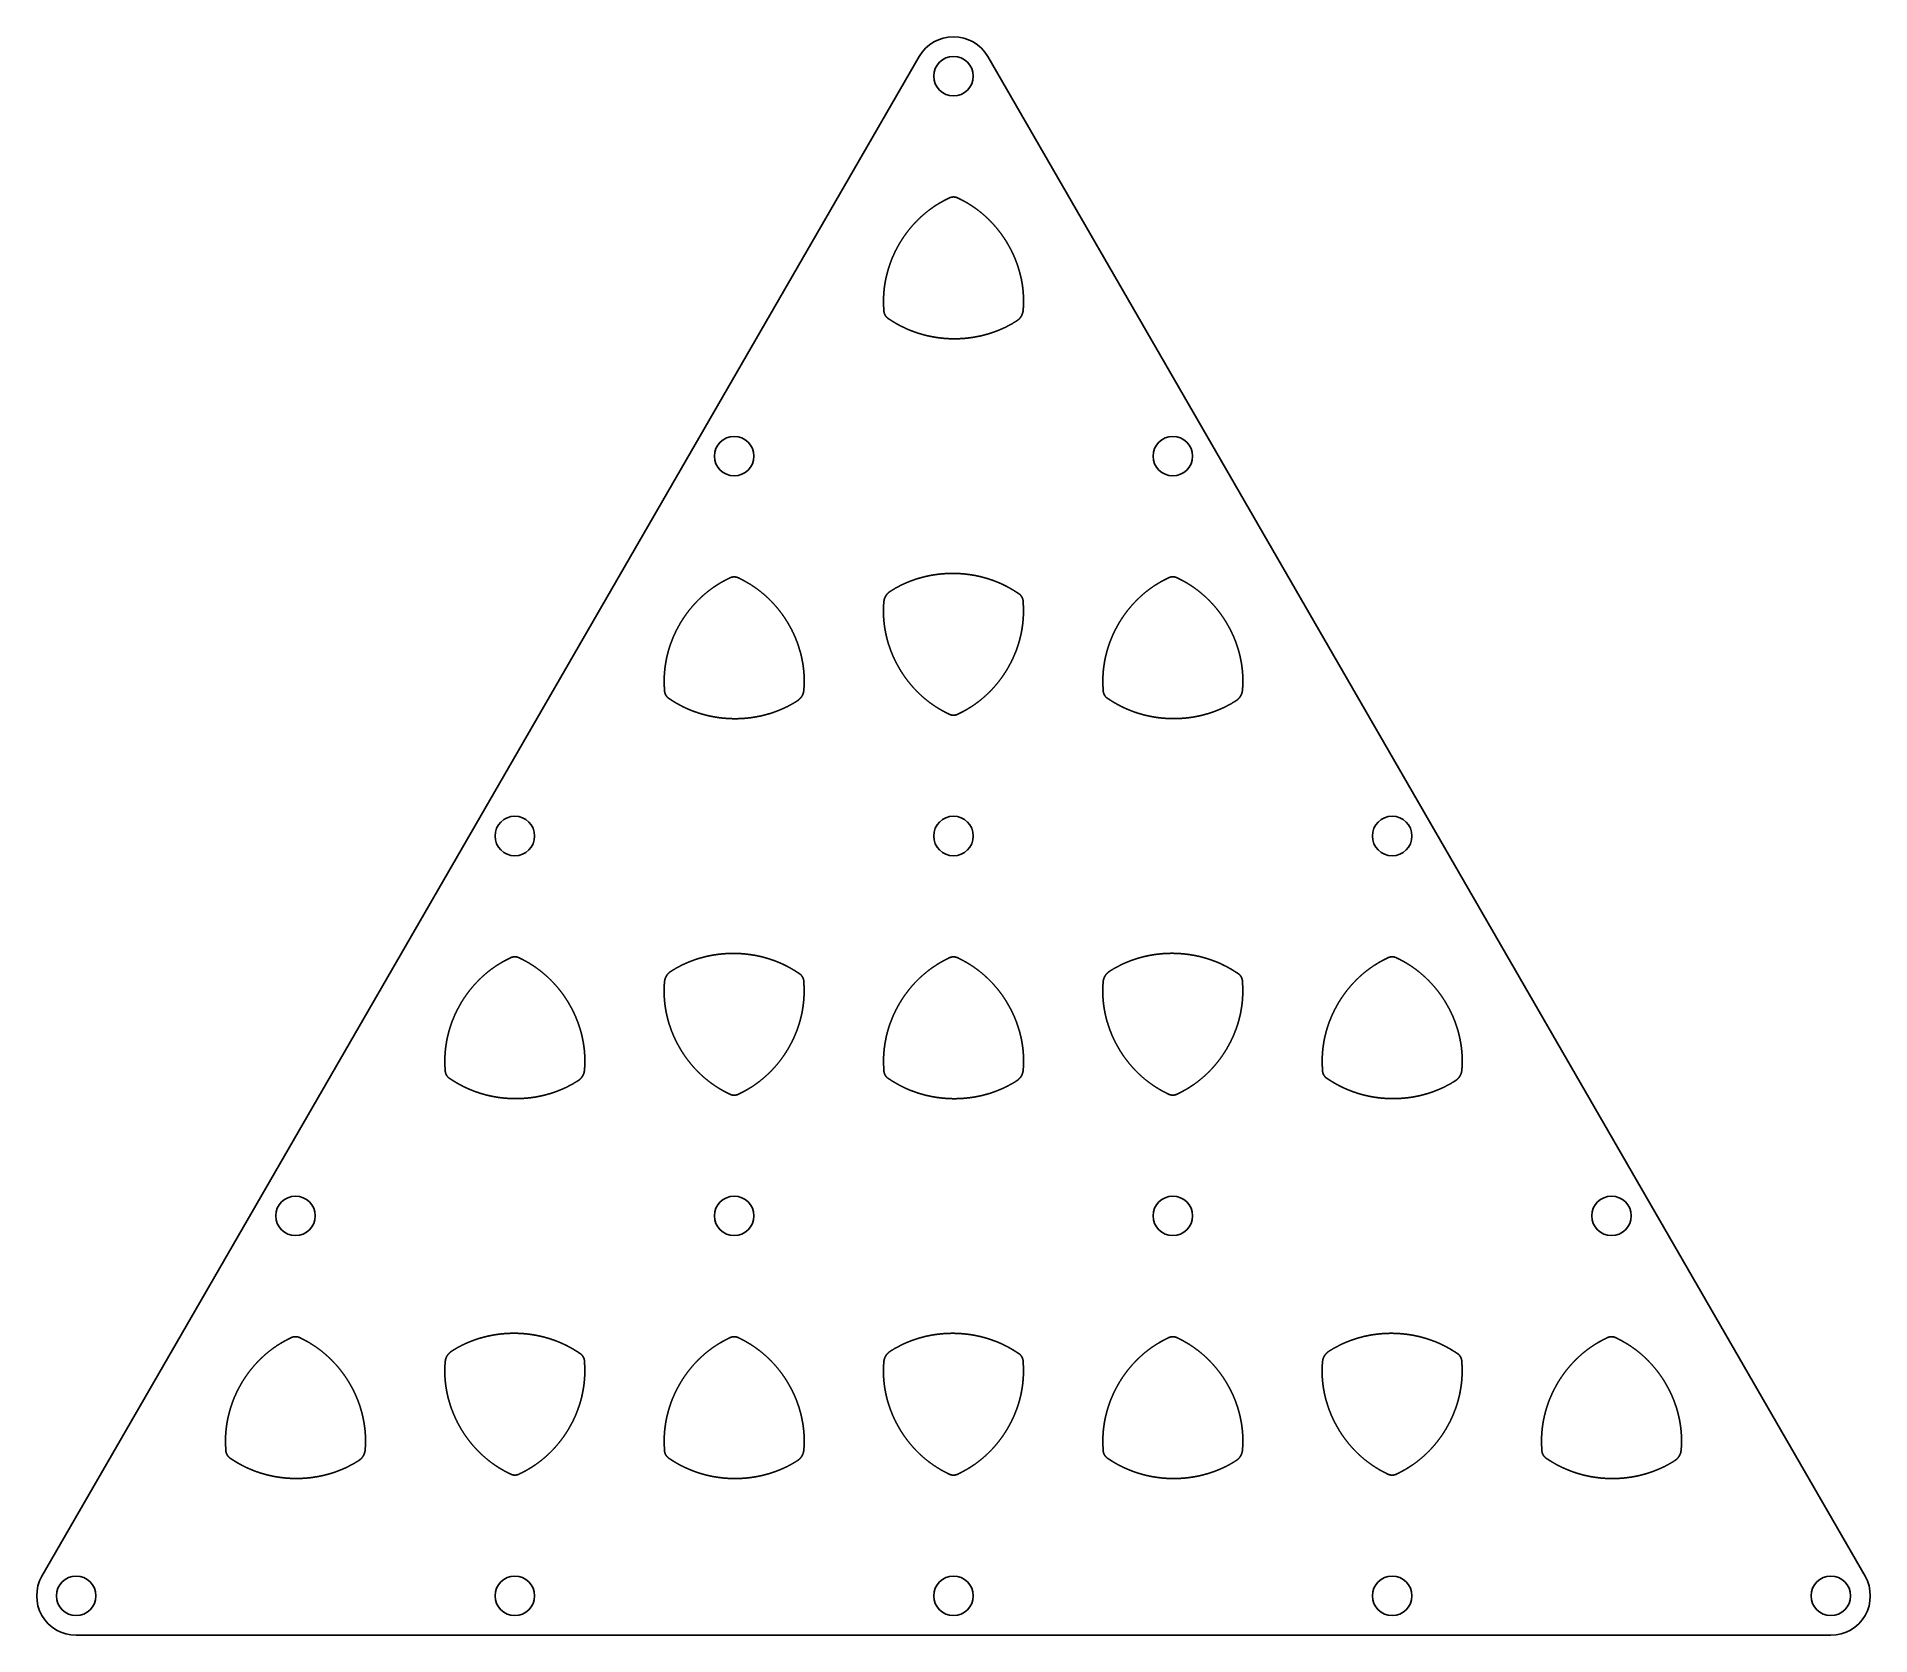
# Model space of a CAD drawing. Extents: x -3 to 136, y 0 to 121.
import ezdxf

# ---------------------------------------------------------------- set-up
doc = ezdxf.new("R2010")
doc.units = 0
doc.layers.get('0').update_dxf_attribs({"linetype": 'CONTINUOUS'})

msp = doc.modelspace()

# ---------------------------------------------------------------- linework, layer by layer
msp.add_lwpolyline([(69.2641, 119.9689, 0.57735027), (64.0679, 119.9689), (-2.5981, 4.5, 0.57735027), (0, 0), (133.332, 0, 0.57735027), (135.9301, 4.5)], format="xyb", close=True)
for points in [[(61.3749, 100.671, 0), (61.3749, 100.675, 0), (61.3748, 100.679, 0), (61.3745, 100.684, 0), (61.3742, 100.69, 0), (61.3739, 100.697, 0), (61.3734, 100.705, 0), (61.3729, 100.713, 0), (61.3723, 100.722, 0), (61.3717, 100.732, 0), (61.371, 100.743, 0), (61.3703, 100.754, 0), (61.3695, 100.766, 0), (61.3687, 100.779, 0), (61.3679, 100.792, 0), (61.367, 100.806, 0), (61.3661, 100.821, 0), (61.3651, 100.837, 0), (61.3642, 100.853, 0), (61.3633, 100.869, 0), (61.3623, 100.887, 0), (61.3613, 100.905, 0), (61.3604, 100.923, 0), (61.3594, 100.942, 0), (61.3585, 100.962, 0), (61.3576, 100.982, 0), (61.3567, 101.003, 0), (61.3558, 101.025, 0), (61.3549, 101.046, 0), (61.3541, 101.069, 0), (61.3533, 101.092, 0), (61.3526, 101.115, 0), (61.3519, 101.139, 0), (61.3513, 101.163, 0), (61.3508, 101.188, 0), (61.3502, 101.213, 0), (61.3498, 101.239, 0), (61.3494, 101.265, 0), (61.3492, 101.291, 0), (61.349, 101.318, 0), (61.3488, 101.345, 0), (61.3488, 101.371, 0), (61.3489, 101.398, 0), (61.349, 101.424, 0), (61.3492, 101.451, 0), (61.3495, 101.477, 0), (61.3499, 101.504, 0), (61.3504, 101.53, 0), (61.351, 101.557, 0), (61.3516, 101.583, 0), (61.3523, 101.61, 0), (61.3531, 101.636, 0), (61.354, 101.662, 0), (61.355, 101.689, 0), (61.3561, 101.715, 0), (61.3572, 101.742, 0), (61.3585, 101.768, 0), (61.3598, 101.795, 0), (61.3612, 101.821, 0), (61.3627, 101.847, 0), (61.3642, 101.874, 0), (61.3659, 101.9, 0), (61.3676, 101.926, 0), (61.3694, 101.953, 0), (61.3713, 101.979, 0), (61.3733, 102.005, 0), (61.3754, 102.032, 0), (61.3776, 102.058, 0), (61.3798, 102.084, 0), (61.3821, 102.111, 0), (61.3845, 102.137, 0), (61.387, 102.163, 0), (61.3895, 102.189, 0), (61.3922, 102.216, 0), (61.3949, 102.242, 0), (61.3977, 102.268, 0), (61.4006, 102.294, 0), (61.4036, 102.321, 0), (61.4067, 102.347, 0), (61.4098, 102.373, 0), (61.413, 102.399, 0), (61.4163, 102.425, 0), (61.4197, 102.451, 0), (61.4232, 102.478, 0), (61.4267, 102.504, 0), (61.4304, 102.53, 0), (61.4341, 102.556, 0), (61.4379, 102.582, 0), (61.4418, 102.608, 0), (61.4457, 102.634, 0), (61.4498, 102.66, 0), (61.4539, 102.686, 0), (61.4581, 102.712, 0), (61.4624, 102.738, 0), (61.4667, 102.764, 0), (61.4712, 102.79, 0), (61.4757, 102.816, 0), (61.4803, 102.842, 0), (61.485, 102.868, 0), (61.4897, 102.894, 0), (61.4946, 102.92, 0), (61.4995, 102.946, 0), (61.5045, 102.972, 0), (61.5096, 102.998, 0), (61.5147, 103.023, 0), (61.52, 103.049, 0), (61.5253, 103.075, 0), (61.5307, 103.101, 0), (61.5362, 103.127, 0), (61.5417, 103.152, 0), (61.5474, 103.178, 0), (61.5531, 103.204, 0), (61.5589, 103.23, 0), (61.5647, 103.255, 0), (61.5707, 103.281, 0), (61.5767, 103.307, 0), (61.5828, 103.332, 0), (61.589, 103.358, 0), (61.5953, 103.384, 0), (61.6016, 103.409, 0), (61.608, 103.435, 0), (61.6145, 103.46, 0), (61.6211, 103.486, 0), (61.6277, 103.511, 0), (61.6345, 103.537, 0), (61.6413, 103.562, 0), (61.6481, 103.588, 0), (61.6551, 103.613, 0), (61.6621, 103.638, 0), (61.6693, 103.664, 0), (61.6764, 103.689, 0), (61.6837, 103.714, 0), (61.691, 103.74, 0), (61.6985, 103.765, 0), (61.706, 103.79, 0), (61.7135, 103.816, 0), (61.7212, 103.841, 0), (61.7289, 103.866, 0), (61.7367, 103.891, 0), (61.7446, 103.916, 0), (61.7525, 103.941, 0), (61.7605, 103.966, 0), (61.7686, 103.991, 0), (61.7768, 104.017, 0), (61.7851, 104.042, 0), (61.7934, 104.067, 0), (61.8018, 104.092, 0), (61.8103, 104.116, 0), (61.8188, 104.141, 0), (61.8274, 104.166, 0), (61.8361, 104.191, 0), (61.8449, 104.216, 0), (61.8537, 104.241, 0), (61.8627, 104.266, 0), (61.8717, 104.29, 0), (61.8807, 104.315, 0), (61.8899, 104.34, 0), (61.8991, 104.365, 0), (61.9084, 104.389, 0), (61.9178, 104.414, 0), (61.9272, 104.438, 0), (61.9367, 104.463, 0), (61.9463, 104.488, 0), (61.956, 104.512, 0), (61.9657, 104.537, 0), (61.9755, 104.561, 0), (61.9854, 104.585, 0), (61.9953, 104.61, 0), (62.0053, 104.634, 0), (62.0154, 104.659, 0), (62.0256, 104.683, 0), (62.0358, 104.707, 0), (62.0462, 104.731, 0), (62.0565, 104.756, 0), (62.067, 104.78, 0), (62.0775, 104.804, 0), (62.0881, 104.828, 0), (62.0988, 104.852, 0), (62.1096, 104.876, 0), (62.1204, 104.9, 0), (62.1313, 104.924, 0), (62.1422, 104.948, 0), (62.1533, 104.972, 0), (62.1644, 104.996, 0), (62.1755, 105.02, 0), (62.1868, 105.044, 0), (62.1981, 105.068, 0), (62.2095, 105.091, 0), (62.2209, 105.115, 0), (62.2325, 105.139, 0), (62.244, 105.163, 0), (62.2557, 105.186, 0), (62.2675, 105.21, 0), (62.2793, 105.233, 0), (62.2911, 105.257, 0), (62.3031, 105.281, 0), (62.3151, 105.304, 0), (62.3272, 105.327, 0), (62.3393, 105.351, 0), (62.3516, 105.374, 0), (62.3639, 105.398, 0), (62.3762, 105.421, 0), (62.3887, 105.444, 0), (62.4012, 105.467, 0), (62.4137, 105.49, 0), (62.4264, 105.514, 0), (62.4391, 105.537, 0), (62.4519, 105.56, 0), (62.4647, 105.583, 0), (62.4776, 105.606, 0), (62.4906, 105.629, 0), (62.5037, 105.652, 0), (62.5168, 105.675, 0), (62.53, 105.698, 0), (62.5432, 105.72, 0), (62.5566, 105.743, 0), (62.57, 105.766, 0), (62.5834, 105.789, 0), (62.5969, 105.811, 0), (62.6105, 105.834, 0), (62.6242, 105.856, 0), (62.6379, 105.879, 0), (62.6517, 105.901, 0), (62.6656, 105.924, 0), (62.6795, 105.946, 0), (62.6935, 105.969, 0), (62.7075, 105.991, 0), (62.7217, 106.013, 0), (62.7358, 106.035, 0), (62.7501, 106.058, 0), (62.7644, 106.08, 0), (62.7788, 106.102, 0), (62.7932, 106.124, 0), (62.8077, 106.146, 0), (62.8223, 106.168, 0), (62.837, 106.19, 0), (62.8517, 106.212, 0), (62.8664, 106.234, 0), (62.8813, 106.255, 0), (62.8962, 106.277, 0), (62.9111, 106.299, 0), (62.9261, 106.321, 0), (62.9412, 106.342, 0), (62.9564, 106.364, 0), (62.9716, 106.385, 0), (62.9869, 106.407, 0), (63.0022, 106.428, 0), (63.0176, 106.45, 0), (63.0331, 106.471, 0), (63.0486, 106.492, 0), (63.0642, 106.514, 0), (63.0799, 106.535, 0), (63.0956, 106.556, 0), (63.1114, 106.577, 0), (63.1272, 106.598, 0), (63.1431, 106.619, 0), (63.1591, 106.64, 0), (63.1751, 106.661, 0), (63.1912, 106.682, 0), (63.2073, 106.703, 0), (63.2236, 106.724, 0), (63.2398, 106.744, 0), (63.2562, 106.765, 0), (63.2726, 106.786, 0), (63.289, 106.806, 0), (63.3055, 106.827, 0), (63.3221, 106.847, 0), (63.3388, 106.868, 0), (63.3555, 106.888, 0), (63.3722, 106.908, 0), (63.389, 106.929, 0), (63.4059, 106.949, 0), (63.4229, 106.969, 0), (63.4399, 106.989, 0), (63.4569, 107.009, 0), (63.4741, 107.029, 0), (63.4912, 107.049, 0), (63.5085, 107.069, 0), (63.5258, 107.089, 0), (63.5431, 107.109, 0), (63.5606, 107.129, 0), (63.578, 107.148, 0), (63.5956, 107.168, 0), (63.6132, 107.188, 0), (63.6308, 107.207, 0), (63.6485, 107.227, 0), (63.6663, 107.246, 0), (63.6841, 107.265, 0), (63.702, 107.285, 0), (63.7199, 107.304, 0), (63.738, 107.323, 0), (63.756, 107.342, 0), (63.7741, 107.362, 0), (63.7923, 107.381, 0), (63.8105, 107.4, 0), (63.8288, 107.419, 0), (63.8472, 107.438, 0), (63.8656, 107.456, 0), (63.884, 107.475, 0), (63.9025, 107.494, 0), (63.9211, 107.513, 0), (63.9398, 107.531, 0), (63.9584, 107.55, 0), (63.9772, 107.568, 0), (63.996, 107.587, 0), (64.0148, 107.605, 0), (64.0337, 107.623, 0), (64.0527, 107.642, 0), (64.0717, 107.66, 0), (64.0908, 107.678, 0), (64.11, 107.696, 0), (64.1291, 107.714, 0), (64.1484, 107.732, 0), (64.1677, 107.75, 0), (64.187, 107.768, 0), (64.2064, 107.786, 0), (64.2259, 107.804, 0), (64.2454, 107.821, 0), (64.265, 107.839, 0), (64.2846, 107.856, 0), (64.3043, 107.874, 0), (64.324, 107.891, 0), (64.3438, 107.909, 0), (64.3637, 107.926, 0), (64.3836, 107.943, 0), (64.4035, 107.961, 0), (64.4235, 107.978, 0), (64.4436, 107.995, 0), (64.4637, 108.012, 0), (64.4839, 108.029, 0), (64.5041, 108.046, 0), (64.5244, 108.063, 0), (64.5447, 108.079, 0), (64.565, 108.096, 0), (64.5855, 108.113, 0), (64.606, 108.129, 0), (64.6265, 108.146, 0), (64.6471, 108.162, 0), (64.6677, 108.179, 0), (64.6884, 108.195, 0), (64.7091, 108.211, 0), (64.7299, 108.228, 0), (64.7508, 108.244, 0), (64.7717, 108.26, 0), (64.7926, 108.276, 0), (64.8136, 108.292, 0), (64.8347, 108.308, 0), (64.8557, 108.323, 0), (64.8768, 108.339, 0), (64.8977, 108.355, 0), (64.9185, 108.37, 0), (64.9393, 108.385, 0), (64.96, 108.4, 0), (64.9806, 108.415, 0), (65.0011, 108.43, 0), (65.0216, 108.444, 0), (65.0419, 108.459, 0), (65.0622, 108.473, 0), (65.0823, 108.487, 0), (65.1024, 108.501, 0), (65.1224, 108.515, 0), (65.1422, 108.528, 0), (65.162, 108.542, 0), (65.1817, 108.555, 0), (65.2012, 108.568, 0), (65.2207, 108.581, 0), (65.2401, 108.594, 0), (65.2593, 108.607, 0), (65.2785, 108.62, 0), (65.2975, 108.632, 0), (65.3165, 108.644, 0), (65.3353, 108.657, 0), (65.354, 108.669, 0), (65.3726, 108.68, 0), (65.391, 108.692, 0), (65.4094, 108.704, 0), (65.4276, 108.715, 0), (65.4457, 108.726, 0), (65.4637, 108.738, 0), (65.4815, 108.749, 0), (65.4993, 108.759, 0), (65.5169, 108.77, 0), (65.5343, 108.781, 0), (65.5517, 108.791, 0), (65.5689, 108.802, 0), (65.586, 108.812, 0), (65.6029, 108.822, 0), (65.6197, 108.832, 0), (65.6363, 108.841, 0), (65.6529, 108.851, 0), (65.6692, 108.861, 0), (65.6855, 108.87, 0), (65.7015, 108.879, 0), (65.7175, 108.888, 0), (65.7333, 108.897, 0), (65.7489, 108.906, 0), (65.7644, 108.915, 0), (65.7797, 108.923, 0), (65.7949, 108.932, 0), (65.8099, 108.94, 0), (65.8248, 108.948, 0), (65.8394, 108.956, 0), (65.854, 108.964, 0), (65.8684, 108.972, 0), (65.8826, 108.98, 0), (65.8966, 108.987, 0), (65.9105, 108.995, 0), (65.9242, 109.002, 0), (65.9377, 109.009, 0), (65.9511, 109.016, 0), (65.9643, 109.023, 0), (65.9773, 109.03, 0), (65.9901, 109.037, 0), (66.0027, 109.044, 0), (66.0152, 109.05, 0), (66.0275, 109.056, 0), (66.0396, 109.063, 0), (66.0515, 109.069, 0), (66.0633, 109.075, 0), (66.0748, 109.081, 0), (66.0862, 109.086, 0), (66.0973, 109.092, 0), (66.1083, 109.098, 0), (66.1191, 109.103, 0), (66.1296, 109.108, 0), (66.14, 109.114, 0), (66.1502, 109.119, 0), (66.1602, 109.124, 0), (66.17, 109.129, 0), (66.1795, 109.133, 0), (66.1889, 109.138, 0), (66.198, 109.143, 0), (66.2069, 109.147, 0), (66.2155, 109.151, 0), (66.2238, 109.155, 0), (66.2317, 109.159, 0), (66.2392, 109.163, 0), (66.2464, 109.167, 0), (66.2532, 109.17, 0), (66.2595, 109.173, 0), (66.2655, 109.176, 0), (66.2709, 109.179, 0), (66.276, 109.181, 0), (66.2805, 109.184, 0), (66.2845, 109.186, 0), (66.2881, 109.188, 0), (66.2911, 109.189, 0), (66.2935, 109.191, 0)], [(66.2935, 109.191, 0), (66.2961, 109.192, 0), (66.2988, 109.194, 0), (66.3014, 109.195, 0), (66.3041, 109.197, 0), (66.3068, 109.198, 0), (66.3095, 109.2, 0), (66.3121, 109.201, 0), (66.3148, 109.203, 0), (66.3175, 109.204, 0), (66.3202, 109.205, 0), (66.3229, 109.207, 0), (66.3257, 109.208, 0), (66.3284, 109.21, 0), (66.3311, 109.211, 0), (66.3338, 109.212, 0), (66.3366, 109.214, 0), (66.3393, 109.215, 0), (66.3421, 109.216, 0), (66.3448, 109.218, 0), (66.3476, 109.219, 0), (66.3504, 109.22, 0), (66.3531, 109.222, 0), (66.3559, 109.223, 0), (66.3587, 109.224, 0), (66.3615, 109.225, 0), (66.3643, 109.227, 0), (66.3671, 109.228, 0), (66.3699, 109.229, 0), (66.3727, 109.23, 0), (66.3755, 109.231, 0), (66.3783, 109.233, 0), (66.3812, 109.234, 0), (66.384, 109.235, 0), (66.3868, 109.236, 0), (66.3897, 109.237, 0), (66.3925, 109.238, 0), (66.3954, 109.239, 0), (66.3982, 109.24, 0), (66.4011, 109.242, 0), (66.4039, 109.243, 0), (66.4068, 109.244, 0), (66.4097, 109.245, 0), (66.4126, 109.246, 0), (66.4154, 109.247, 0), (66.4183, 109.248, 0), (66.4212, 109.249, 0), (66.4241, 109.25, 0), (66.427, 109.251, 0), (66.4299, 109.252, 0), (66.4328, 109.253, 0), (66.4357, 109.254, 0), (66.4386, 109.254, 0), (66.4416, 109.255, 0), (66.4445, 109.256, 0), (66.4474, 109.257, 0), (66.4503, 109.258, 0), (66.4533, 109.259, 0), (66.4562, 109.26, 0), (66.4592, 109.261, 0), (66.4621, 109.261, 0), (66.4651, 109.262, 0), (66.468, 109.263, 0), (66.471, 109.264, 0), (66.4739, 109.265, 0), (66.4769, 109.265, 0), (66.4798, 109.266, 0), (66.4828, 109.267, 0), (66.4858, 109.268, 0), (66.4888, 109.268, 0), (66.4917, 109.269, 0), (66.4947, 109.27, 0), (66.4977, 109.27, 0), (66.5007, 109.271, 0), (66.5037, 109.272, 0), (66.5067, 109.272, 0), (66.5097, 109.273, 0), (66.5127, 109.274, 0), (66.5157, 109.274, 0), (66.5187, 109.275, 0), (66.5217, 109.275, 0), (66.5247, 109.276, 0), (66.5277, 109.277, 0), (66.5307, 109.277, 0), (66.5337, 109.278, 0), (66.5367, 109.278, 0), (66.5397, 109.279, 0), (66.5428, 109.279, 0), (66.5458, 109.28, 0), (66.5488, 109.28, 0), (66.5518, 109.281, 0), (66.5549, 109.281, 0), (66.5579, 109.281, 0), (66.5609, 109.282, 0), (66.5639, 109.282, 0), (66.567, 109.283, 0), (66.57, 109.283, 0), (66.573, 109.283, 0), (66.5761, 109.284, 0), (66.5791, 109.284, 0), (66.5822, 109.285, 0), (66.5852, 109.285, 0), (66.5882, 109.285, 0), (66.5913, 109.285, 0), (66.5943, 109.286, 0), (66.5974, 109.286, 0), (66.6004, 109.286, 0), (66.6035, 109.287, 0), (66.6065, 109.287, 0), (66.6096, 109.287, 0), (66.6126, 109.287, 0), (66.6157, 109.287, 0), (66.6187, 109.288, 0), (66.6218, 109.288, 0), (66.6248, 109.288, 0), (66.6279, 109.288, 0), (66.6309, 109.288, 0), (66.634, 109.288, 0), (66.6371, 109.289, 0), (66.6401, 109.289, 0), (66.6432, 109.289, 0), (66.6462, 109.289, 0), (66.6493, 109.289, 0), (66.6523, 109.289, 0), (66.6554, 109.289, 0), (66.6585, 109.289, 0), (66.6615, 109.289, 0), (66.6646, 109.289, 0), (66.6676, 109.289, 0), (66.6707, 109.289, 0), (66.6738, 109.289, 0), (66.6768, 109.289, 0), (66.6799, 109.289, 0), (66.6829, 109.289, 0), (66.686, 109.289, 0), (66.689, 109.289, 0), (66.6921, 109.289, 0), (66.6952, 109.289, 0), (66.6982, 109.288, 0), (66.7013, 109.288, 0), (66.7043, 109.288, 0), (66.7074, 109.288, 0), (66.7104, 109.288, 0), (66.7135, 109.288, 0), (66.7165, 109.287, 0), (66.7196, 109.287, 0), (66.7226, 109.287, 0), (66.7257, 109.287, 0), (66.7288, 109.287, 0), (66.7318, 109.286, 0), (66.7348, 109.286, 0), (66.7379, 109.286, 0), (66.7409, 109.285, 0), (66.744, 109.285, 0), (66.747, 109.285, 0), (66.7501, 109.284, 0), (66.7531, 109.284, 0), (66.7562, 109.284, 0), (66.7592, 109.283, 0), (66.7622, 109.283, 0), (66.7653, 109.283, 0), (66.7683, 109.282, 0), (66.7713, 109.282, 0), (66.7744, 109.281, 0), (66.7774, 109.281, 0), (66.7804, 109.281, 0), (66.7834, 109.28, 0), (66.7865, 109.28, 0), (66.7895, 109.279, 0), (66.7925, 109.279, 0), (66.7955, 109.278, 0), (66.7985, 109.278, 0), (66.8016, 109.277, 0), (66.8046, 109.276, 0), (66.8076, 109.276, 0), (66.8106, 109.275, 0), (66.8136, 109.275, 0), (66.8166, 109.274, 0), (66.8196, 109.274, 0), (66.8226, 109.273, 0), (66.8256, 109.272, 0), (66.8286, 109.272, 0), (66.8315, 109.271, 0), (66.8345, 109.27, 0), (66.8375, 109.27, 0), (66.8405, 109.269, 0), (66.8435, 109.268, 0), (66.8464, 109.268, 0), (66.8494, 109.267, 0), (66.8524, 109.266, 0), (66.8553, 109.265, 0), (66.8583, 109.265, 0), (66.8612, 109.264, 0), (66.8642, 109.263, 0), (66.8671, 109.262, 0), (66.8701, 109.261, 0), (66.873, 109.261, 0), (66.876, 109.26, 0), (66.8789, 109.259, 0), (66.8818, 109.258, 0), (66.8848, 109.257, 0), (66.8877, 109.256, 0), (66.8906, 109.255, 0), (66.8935, 109.254, 0), (66.8964, 109.253, 0), (66.8993, 109.253, 0), (66.9023, 109.252, 0), (66.9052, 109.251, 0), (66.908, 109.25, 0), (66.9109, 109.249, 0), (66.9138, 109.248, 0), (66.9167, 109.247, 0), (66.9196, 109.246, 0), (66.9225, 109.245, 0), (66.9253, 109.244, 0), (66.9282, 109.243, 0), (66.9311, 109.241, 0), (66.9339, 109.24, 0), (66.9368, 109.239, 0), (66.9396, 109.238, 0), (66.9425, 109.237, 0), (66.9453, 109.236, 0), (66.9481, 109.235, 0), (66.951, 109.234, 0), (66.9538, 109.233, 0), (66.9566, 109.231, 0), (66.9594, 109.23, 0), (66.9622, 109.229, 0), (66.965, 109.228, 0), (66.9678, 109.227, 0), (66.9706, 109.225, 0), (66.9734, 109.224, 0), (66.9762, 109.223, 0), (66.9789, 109.222, 0), (66.9817, 109.22, 0), (66.9845, 109.219, 0), (66.9872, 109.218, 0), (66.99, 109.216, 0), (66.9927, 109.215, 0), (66.9955, 109.214, 0), (66.9982, 109.212, 0), (67.0009, 109.211, 0), (67.0037, 109.21, 0), (67.0064, 109.208, 0), (67.0091, 109.207, 0), (67.0118, 109.205, 0), (67.0145, 109.204, 0), (67.0172, 109.203, 0), (67.0199, 109.201, 0), (67.0226, 109.2, 0), (67.0252, 109.198, 0), (67.0279, 109.197, 0), (67.0306, 109.195, 0), (67.0332, 109.194, 0), (67.0359, 109.192, 0), (67.0385, 109.191, 0)], [(67.0385, 109.191, 0), (67.0413, 109.189, 0), (67.0448, 109.187, 0), (67.0489, 109.185, 0), (67.0536, 109.183, 0), (67.059, 109.18, 0), (67.065, 109.177, 0), (67.0716, 109.174, 0), (67.0788, 109.17, 0), (67.0866, 109.166, 0), (67.095, 109.162, 0), (67.104, 109.157, 0), (67.1135, 109.153, 0), (67.1236, 109.148, 0), (67.1342, 109.142, 0), (67.1453, 109.137, 0), (67.157, 109.131, 0), (67.1692, 109.125, 0), (67.1819, 109.119, 0), (67.1951, 109.112, 0), (67.2087, 109.105, 0), (67.2229, 109.098, 0), (67.2375, 109.09, 0), (67.2526, 109.083, 0), (67.2681, 109.075, 0), (67.284, 109.067, 0), (67.3004, 109.058, 0), (67.3172, 109.049, 0), (67.3344, 109.04, 0), (67.352, 109.031, 0), (67.37, 109.022, 0), (67.3884, 109.012, 0), (67.4072, 109.002, 0), (67.4263, 108.991, 0), (67.4457, 108.981, 0), (67.4655, 108.97, 0), (67.4857, 108.959, 0), (67.5061, 108.948, 0), (67.5269, 108.936, 0), (67.548, 108.925, 0), (67.5693, 108.913, 0), (67.591, 108.9, 0), (67.6129, 108.888, 0), (67.6351, 108.875, 0), (67.6575, 108.862, 0), (67.6799, 108.849, 0), (67.7023, 108.836, 0), (67.7246, 108.823, 0), (67.7469, 108.81, 0), (67.7692, 108.796, 0), (67.7914, 108.783, 0), (67.8135, 108.769, 0), (67.8356, 108.756, 0), (67.8577, 108.742, 0), (67.8797, 108.729, 0), (67.9016, 108.715, 0), (67.9236, 108.701, 0), (67.9454, 108.687, 0), (67.9672, 108.674, 0), (67.989, 108.66, 0), (68.0108, 108.646, 0), (68.0324, 108.631, 0), (68.0541, 108.617, 0), (68.0757, 108.603, 0), (68.0972, 108.589, 0), (68.1187, 108.574, 0), (68.1401, 108.56, 0), (68.1615, 108.545, 0), (68.1829, 108.531, 0), (68.2042, 108.516, 0), (68.2254, 108.502, 0), (68.2466, 108.487, 0), (68.2678, 108.472, 0), (68.2889, 108.457, 0), (68.31, 108.442, 0), (68.331, 108.427, 0), (68.352, 108.412, 0), (68.3729, 108.397, 0), (68.3938, 108.382, 0), (68.4146, 108.367, 0), (68.4354, 108.351, 0), (68.4561, 108.336, 0), (68.4768, 108.321, 0), (68.4974, 108.305, 0), (68.518, 108.29, 0), (68.5385, 108.274, 0), (68.559, 108.258, 0), (68.5794, 108.242, 0), (68.5998, 108.227, 0), (68.6202, 108.211, 0), (68.6405, 108.195, 0), (68.6607, 108.179, 0), (68.6809, 108.163, 0), (68.701, 108.147, 0), (68.7211, 108.131, 0), (68.7412, 108.114, 0), (68.7612, 108.098, 0), (68.7811, 108.082, 0), (68.801, 108.065, 0), (68.8208, 108.049, 0), (68.8406, 108.032, 0), (68.8604, 108.016, 0), (68.8801, 107.999, 0), (68.8997, 107.982, 0), (68.9193, 107.966, 0), (68.9389, 107.949, 0), (68.9584, 107.932, 0), (68.9778, 107.915, 0), (68.9972, 107.898, 0), (69.0166, 107.881, 0), (69.0359, 107.864, 0), (69.0551, 107.847, 0), (69.0743, 107.829, 0), (69.0935, 107.812, 0), (69.1125, 107.795, 0), (69.1316, 107.777, 0), (69.1506, 107.76, 0), (69.1695, 107.742, 0), (69.1884, 107.725, 0), (69.2072, 107.707, 0), (69.226, 107.689, 0), (69.2447, 107.672, 0), (69.2633, 107.654, 0), (69.2819, 107.636, 0), (69.3005, 107.618, 0), (69.319, 107.6, 0), (69.3375, 107.582, 0), (69.3559, 107.564, 0), (69.3742, 107.546, 0), (69.3925, 107.528, 0), (69.4107, 107.51, 0), (69.4289, 107.491, 0), (69.447, 107.473, 0), (69.4651, 107.455, 0), (69.4831, 107.436, 0), (69.5011, 107.418, 0), (69.519, 107.399, 0), (69.5369, 107.381, 0), (69.5547, 107.362, 0), (69.5724, 107.343, 0), (69.5901, 107.324, 0), (69.6077, 107.306, 0), (69.6253, 107.287, 0), (69.6428, 107.268, 0), (69.6603, 107.249, 0), (69.6777, 107.23, 0), (69.6951, 107.211, 0), (69.7124, 107.192, 0), (69.7296, 107.173, 0), (69.7468, 107.153, 0), (69.7639, 107.134, 0), (69.781, 107.115, 0), (69.798, 107.095, 0), (69.815, 107.076, 0), (69.8319, 107.057, 0), (69.8487, 107.037, 0), (69.8655, 107.018, 0), (69.8823, 106.998, 0), (69.8989, 106.978, 0), (69.9156, 106.959, 0), (69.9321, 106.939, 0), (69.9486, 106.919, 0), (69.9651, 106.899, 0), (69.9815, 106.879, 0), (69.9978, 106.859, 0), (70.0141, 106.839, 0), (70.0303, 106.819, 0), (70.0464, 106.799, 0), (70.0625, 106.779, 0), (70.0786, 106.759, 0), (70.0946, 106.739, 0), (70.1105, 106.718, 0), (70.1264, 106.698, 0), (70.1422, 106.678, 0), (70.1579, 106.657, 0), (70.1736, 106.637, 0), (70.1892, 106.616, 0), (70.2048, 106.596, 0), (70.2203, 106.575, 0), (70.2358, 106.555, 0), (70.2512, 106.534, 0), (70.2665, 106.513, 0), (70.2818, 106.492, 0), (70.297, 106.472, 0), (70.3121, 106.451, 0), (70.3272, 106.43, 0), (70.3423, 106.409, 0), (70.3572, 106.388, 0), (70.3721, 106.367, 0), (70.387, 106.346, 0), (70.4018, 106.325, 0), (70.4165, 106.304, 0), (70.4312, 106.282, 0), (70.4458, 106.261, 0), (70.4603, 106.24, 0), (70.4748, 106.219, 0), (70.4892, 106.197, 0), (70.5036, 106.176, 0), (70.5179, 106.154, 0), (70.5322, 106.133, 0), (70.5463, 106.111, 0), (70.5604, 106.09, 0), (70.5745, 106.068, 0), (70.5885, 106.046, 0), (70.6024, 106.025, 0), (70.6163, 106.003, 0), (70.6301, 105.981, 0), (70.6438, 105.959, 0), (70.6575, 105.937, 0), (70.6711, 105.916, 0), (70.6847, 105.894, 0), (70.6982, 105.872, 0), (70.7116, 105.85, 0), (70.725, 105.828, 0), (70.7383, 105.805, 0), (70.7515, 105.783, 0), (70.7647, 105.761, 0), (70.7778, 105.739, 0), (70.7909, 105.717, 0), (70.8038, 105.694, 0), (70.8168, 105.672, 0), (70.8296, 105.65, 0), (70.8424, 105.627, 0), (70.8551, 105.605, 0), (70.8678, 105.582, 0), (70.8804, 105.56, 0), (70.8929, 105.537, 0), (70.9054, 105.515, 0), (70.9178, 105.492, 0), (70.9301, 105.469, 0), (70.9424, 105.447, 0), (70.9546, 105.424, 0), (70.9668, 105.401, 0), (70.9788, 105.378, 0), (70.9909, 105.355, 0), (71.0028, 105.333, 0), (71.0147, 105.31, 0), (71.0265, 105.287, 0), (71.0383, 105.264, 0), (71.0499, 105.241, 0), (71.0616, 105.218, 0), (71.0731, 105.195, 0), (71.0846, 105.172, 0), (71.096, 105.148, 0), (71.1073, 105.125, 0), (71.1186, 105.102, 0), (71.1298, 105.079, 0), (71.141, 105.055, 0), (71.1521, 105.032, 0), (71.1631, 105.009, 0), (71.174, 104.985, 0), (71.1849, 104.962, 0), (71.1957, 104.939, 0), (71.2064, 104.915, 0), (71.2171, 104.892, 0), (71.2277, 104.868, 0), (71.2382, 104.845, 0), (71.2487, 104.821, 0), (71.2591, 104.797, 0), (71.2694, 104.774, 0), (71.2797, 104.75, 0), (71.2899, 104.726, 0), (71.3, 104.703, 0), (71.31, 104.679, 0), (71.32, 104.655, 0), (71.3299, 104.631, 0), (71.3398, 104.608, 0), (71.3495, 104.584, 0), (71.3592, 104.56, 0), (71.3689, 104.536, 0), (71.3784, 104.512, 0), (71.3879, 104.488, 0), (71.3974, 104.464, 0), (71.4067, 104.44, 0), (71.416, 104.416, 0), (71.4252, 104.392, 0), (71.4343, 104.368, 0), (71.4434, 104.344, 0), (71.4524, 104.319, 0), (71.4613, 104.295, 0), (71.4702, 104.271, 0), (71.479, 104.247, 0), (71.4877, 104.222, 0), (71.4964, 104.198, 0), (71.5049, 104.174, 0), (71.5134, 104.15, 0), (71.5219, 104.125, 0), (71.5302, 104.101, 0), (71.5385, 104.076, 0), (71.5467, 104.052, 0), (71.5549, 104.028, 0), (71.5629, 104.003, 0), (71.5709, 103.979, 0), (71.5789, 103.954, 0), (71.5867, 103.93, 0), (71.5945, 103.905, 0), (71.6022, 103.88, 0), (71.6099, 103.856, 0), (71.6174, 103.831, 0), (71.6249, 103.806, 0), (71.6323, 103.782, 0), (71.6397, 103.757, 0), (71.6469, 103.732, 0), (71.6541, 103.708, 0), (71.6613, 103.683, 0), (71.6683, 103.658, 0), (71.6753, 103.633, 0), (71.6822, 103.609, 0), (71.689, 103.584, 0), (71.6958, 103.559, 0), (71.7025, 103.534, 0), (71.7091, 103.509, 0), (71.7156, 103.484, 0), (71.7221, 103.459, 0), (71.7285, 103.434, 0), (71.7348, 103.409, 0), (71.741, 103.384, 0), (71.7472, 103.359, 0), (71.7533, 103.334, 0), (71.7593, 103.309, 0), (71.7652, 103.284, 0), (71.7711, 103.259, 0), (71.7769, 103.234, 0), (71.7826, 103.209, 0), (71.7882, 103.184, 0), (71.7938, 103.159, 0), (71.7993, 103.134, 0), (71.8047, 103.108, 0), (71.81, 103.083, 0), (71.8153, 103.058, 0), (71.8204, 103.033, 0), (71.8256, 103.008, 0), (71.8306, 102.982, 0), (71.8355, 102.957, 0), (71.8404, 102.932, 0), (71.8452, 102.906, 0), (71.8499, 102.881, 0), (71.8546, 102.856, 0), (71.8591, 102.83, 0), (71.8636, 102.805, 0), (71.8681, 102.78, 0), (71.8724, 102.754, 0), (71.8767, 102.729, 0), (71.8808, 102.704, 0), (71.8849, 102.678, 0), (71.889, 102.653, 0), (71.8929, 102.627, 0), (71.8968, 102.602, 0), (71.9006, 102.576, 0), (71.9043, 102.551, 0), (71.9079, 102.525, 0), (71.9115, 102.5, 0), (71.915, 102.474, 0), (71.9184, 102.449, 0), (71.9217, 102.423, 0), (71.925, 102.398, 0), (71.9281, 102.372, 0), (71.9312, 102.347, 0), (71.9342, 102.321, 0), (71.9372, 102.296, 0), (71.94, 102.27, 0), (71.9428, 102.244, 0), (71.9455, 102.219, 0), (71.9481, 102.193, 0), (71.9506, 102.168, 0), (71.9531, 102.142, 0), (71.9555, 102.116, 0), (71.9578, 102.091, 0), (71.96, 102.065, 0), (71.9621, 102.04, 0), (71.9641, 102.014, 0), (71.966, 101.989, 0), (71.9679, 101.964, 0), (71.9696, 101.94, 0), (71.9713, 101.915, 0), (71.9729, 101.89, 0), (71.9744, 101.866, 0), (71.9758, 101.842, 0), (71.9772, 101.818, 0), (71.9784, 101.794, 0), (71.9796, 101.771, 0), (71.9807, 101.747, 0), (71.9817, 101.724, 0), (71.9827, 101.701, 0), (71.9836, 101.678, 0), (71.9844, 101.656, 0), (71.9851, 101.633, 0), (71.9858, 101.611, 0), (71.9864, 101.589, 0), (71.9869, 101.567, 0), (71.9874, 101.545, 0), (71.9878, 101.524, 0), (71.9882, 101.502, 0), (71.9885, 101.481, 0), (71.9887, 101.46, 0), (71.9889, 101.439, 0), (71.989, 101.419, 0), (71.9891, 101.399, 0), (71.9891, 101.378, 0), (71.9891, 101.358, 0), (71.989, 101.339, 0), (71.9889, 101.319, 0), (71.9887, 101.3, 0), (71.9885, 101.281, 0), (71.9882, 101.262, 0), (71.9879, 101.243, 0), (71.9876, 101.224, 0), (71.9872, 101.206, 0), (71.9868, 101.188, 0), (71.9863, 101.17, 0), (71.9858, 101.152, 0), (71.9853, 101.135, 0), (71.9847, 101.118, 0), (71.9841, 101.101, 0), (71.9835, 101.084, 0), (71.9829, 101.067, 0), (71.9822, 101.051, 0), (71.9815, 101.035, 0), (71.9808, 101.019, 0), (71.98, 101.003, 0), (71.9793, 100.988, 0), (71.9785, 100.973, 0), (71.9777, 100.958, 0), (71.9769, 100.943, 0), (71.9761, 100.928, 0), (71.9752, 100.914, 0), (71.9744, 100.9, 0), (71.9735, 100.886, 0), (71.9726, 100.873, 0), (71.9717, 100.859, 0), (71.9708, 100.846, 0), (71.9699, 100.833, 0), (71.969, 100.821, 0), (71.9681, 100.808, 0), (71.9672, 100.796, 0), (71.9664, 100.784, 0), (71.9655, 100.773, 0), (71.9646, 100.761, 0), (71.9637, 100.75, 0), (71.9628, 100.739, 0), (71.9619, 100.729, 0), (71.9611, 100.718, 0), (71.9602, 100.708, 0), (71.9594, 100.699, 0), (71.9587, 100.69, 0), (71.9581, 100.683, 0), (71.9575, 100.677, 0), (71.9571, 100.671, 0)], [(61.7474, 100.026, 0), (61.7448, 100.028, 0), (61.7421, 100.029, 0), (61.7395, 100.031, 0), (61.7369, 100.032, 0), (61.7343, 100.034, 0), (61.7317, 100.036, 0), (61.7291, 100.037, 0), (61.7265, 100.039, 0), (61.7239, 100.04, 0), (61.7213, 100.042, 0), (61.7187, 100.044, 0), (61.7161, 100.045, 0), (61.7136, 100.047, 0), (61.711, 100.049, 0), (61.7085, 100.05, 0), (61.7059, 100.052, 0), (61.7034, 100.054, 0), (61.7009, 100.055, 0), (61.6984, 100.057, 0), (61.6959, 100.059, 0), (61.6933, 100.061, 0), (61.6909, 100.062, 0), (61.6884, 100.064, 0), (61.6859, 100.066, 0), (61.6834, 100.068, 0), (61.6809, 100.07, 0), (61.6785, 100.071, 0), (61.676, 100.073, 0), (61.6736, 100.075, 0), (61.6712, 100.077, 0), (61.6687, 100.079, 0), (61.6663, 100.081, 0), (61.6639, 100.083, 0), (61.6615, 100.084, 0), (61.6591, 100.086, 0), (61.6567, 100.088, 0), (61.6543, 100.09, 0), (61.652, 100.092, 0), (61.6496, 100.094, 0), (61.6473, 100.096, 0), (61.6449, 100.098, 0), (61.6426, 100.1, 0), (61.6402, 100.102, 0), (61.6379, 100.104, 0), (61.6356, 100.106, 0), (61.6333, 100.108, 0), (61.631, 100.11, 0), (61.6287, 100.112, 0), (61.6264, 100.114, 0), (61.6242, 100.116, 0), (61.6219, 100.118, 0), (61.6196, 100.12, 0), (61.6174, 100.122, 0), (61.6151, 100.124, 0), (61.6129, 100.126, 0), (61.6107, 100.128, 0), (61.6085, 100.131, 0), (61.6063, 100.133, 0), (61.6041, 100.135, 0), (61.6019, 100.137, 0), (61.5997, 100.139, 0), (61.5975, 100.141, 0), (61.5954, 100.143, 0), (61.5932, 100.146, 0), (61.5911, 100.148, 0), (61.5889, 100.15, 0), (61.5868, 100.152, 0), (61.5847, 100.154, 0), (61.5826, 100.157, 0), (61.5805, 100.159, 0), (61.5784, 100.161, 0), (61.5763, 100.163, 0), (61.5742, 100.166, 0), (61.5722, 100.168, 0), (61.5701, 100.17, 0), (61.5681, 100.172, 0), (61.566, 100.175, 0), (61.564, 100.177, 0), (61.562, 100.179, 0), (61.56, 100.182, 0), (61.558, 100.184, 0), (61.556, 100.186, 0), (61.554, 100.189, 0), (61.5521, 100.191, 0), (61.5501, 100.193, 0), (61.5481, 100.196, 0), (61.5462, 100.198, 0), (61.5443, 100.2, 0), (61.5424, 100.203, 0), (61.5404, 100.205, 0), (61.5385, 100.207, 0), (61.5366, 100.21, 0), (61.5348, 100.212, 0), (61.5329, 100.215, 0), (61.531, 100.217, 0), (61.5292, 100.22, 0), (61.5273, 100.222, 0), (61.5255, 100.224, 0), (61.5237, 100.227, 0), (61.5218, 100.229, 0), (61.52, 100.232, 0), (61.5182, 100.234, 0), (61.5165, 100.237, 0), (61.5147, 100.239, 0), (61.5129, 100.242, 0), (61.5112, 100.244, 0), (61.5094, 100.247, 0), (61.5077, 100.249, 0), (61.506, 100.252, 0), (61.5042, 100.254, 0), (61.5025, 100.257, 0), (61.5008, 100.259, 0), (61.4992, 100.262, 0), (61.4975, 100.265, 0), (61.4958, 100.267, 0), (61.4942, 100.27, 0), (61.4925, 100.272, 0), (61.4909, 100.275, 0), (61.4893, 100.277, 0), (61.4877, 100.28, 0), (61.4861, 100.283, 0), (61.4845, 100.285, 0), (61.4829, 100.288, 0), (61.4813, 100.291, 0), (61.4797, 100.293, 0), (61.4782, 100.296, 0), (61.4767, 100.298, 0), (61.4751, 100.301, 0), (61.4736, 100.304, 0), (61.4721, 100.306, 0), (61.4706, 100.309, 0), (61.4691, 100.312, 0), (61.4676, 100.314, 0), (61.4662, 100.317, 0), (61.4647, 100.32, 0), (61.4633, 100.322, 0), (61.4618, 100.325, 0), (61.4604, 100.328, 0), (61.459, 100.331, 0), (61.4576, 100.333, 0), (61.4562, 100.336, 0), (61.4548, 100.339, 0), (61.4535, 100.342, 0), (61.4521, 100.344, 0), (61.4508, 100.347, 0), (61.4494, 100.35, 0), (61.4481, 100.353, 0), (61.4468, 100.355, 0), (61.4455, 100.358, 0), (61.4442, 100.361, 0), (61.4429, 100.364, 0), (61.4417, 100.366, 0), (61.4404, 100.369, 0), (61.4391, 100.372, 0), (61.4379, 100.375, 0), (61.4367, 100.378, 0), (61.4355, 100.38, 0), (61.4343, 100.383, 0), (61.4331, 100.386, 0), (61.4319, 100.389, 0), (61.4307, 100.392, 0), (61.4296, 100.395, 0), (61.4284, 100.397, 0), (61.4273, 100.4, 0), (61.4262, 100.403, 0), (61.4251, 100.406, 0), (61.424, 100.409, 0), (61.4229, 100.412, 0), (61.4218, 100.414, 0), (61.4207, 100.417, 0), (61.4197, 100.42, 0), (61.4186, 100.423, 0), (61.4176, 100.426, 0), (61.4166, 100.429, 0), (61.4156, 100.432, 0), (61.4146, 100.435, 0), (61.4136, 100.438, 0), (61.4126, 100.44, 0), (61.4117, 100.443, 0), (61.4107, 100.446, 0), (61.4098, 100.449, 0), (61.4089, 100.452, 0), (61.4079, 100.455, 0), (61.407, 100.458, 0), (61.4062, 100.461, 0), (61.4053, 100.464, 0), (61.4044, 100.467, 0), (61.4036, 100.47, 0), (61.4027, 100.473, 0), (61.4019, 100.476, 0), (61.4011, 100.478, 0), (61.4003, 100.481, 0), (61.3995, 100.484, 0), (61.3987, 100.487, 0), (61.3979, 100.49, 0), (61.3972, 100.493, 0), (61.3964, 100.496, 0), (61.3957, 100.499, 0), (61.395, 100.502, 0), (61.3943, 100.505, 0), (61.3936, 100.508, 0), (61.3929, 100.511, 0), (61.3922, 100.514, 0), (61.3916, 100.517, 0), (61.3909, 100.52, 0), (61.3903, 100.523, 0), (61.3897, 100.526, 0), (61.3891, 100.529, 0), (61.3885, 100.532, 0), (61.3879, 100.535, 0), (61.3873, 100.538, 0), (61.3868, 100.541, 0), (61.3862, 100.544, 0), (61.3857, 100.547, 0), (61.3852, 100.55, 0), (61.3847, 100.553, 0), (61.3842, 100.556, 0), (61.3837, 100.559, 0), (61.3832, 100.562, 0), (61.3827, 100.565, 0), (61.3823, 100.568, 0), (61.3819, 100.571, 0), (61.3815, 100.574, 0), (61.381, 100.577, 0), (61.3807, 100.58, 0), (61.3803, 100.583, 0), (61.3799, 100.586, 0), (61.3796, 100.589, 0), (61.3792, 100.592, 0), (61.3789, 100.595, 0), (61.3786, 100.598, 0), (61.3783, 100.601, 0), (61.378, 100.604, 0), (61.3777, 100.607, 0), (61.3774, 100.611, 0), (61.3772, 100.614, 0), (61.3769, 100.617, 0), (61.3767, 100.62, 0), (61.3765, 100.623, 0), (61.3763, 100.626, 0), (61.3761, 100.629, 0), (61.3759, 100.632, 0), (61.3758, 100.635, 0), (61.3756, 100.638, 0), (61.3755, 100.641, 0), (61.3754, 100.644, 0), (61.3753, 100.647, 0), (61.3752, 100.65, 0), (61.3751, 100.653, 0), (61.375, 100.656, 0), (61.375, 100.659, 0), (61.375, 100.662, 0), (61.3749, 100.665, 0), (61.3749, 100.668, 0), (61.3749, 100.671, 0)], [(71.9571, 100.671, 0), (71.9568, 100.668, 0), (71.9564, 100.664, 0), (71.9561, 100.66, 0), (71.9557, 100.657, 0), (71.9554, 100.653, 0), (71.955, 100.649, 0), (71.9546, 100.646, 0), (71.9542, 100.642, 0), (71.9537, 100.638, 0), (71.9533, 100.635, 0), (71.9528, 100.631, 0), (71.9524, 100.627, 0), (71.9519, 100.624, 0), (71.9514, 100.62, 0), (71.9509, 100.616, 0), (71.9504, 100.613, 0), (71.9498, 100.609, 0), (71.9493, 100.605, 0), (71.9487, 100.602, 0), (71.9482, 100.598, 0), (71.9476, 100.594, 0), (71.947, 100.591, 0), (71.9464, 100.587, 0), (71.9457, 100.583, 0), (71.9451, 100.58, 0), (71.9444, 100.576, 0), (71.9438, 100.572, 0), (71.9431, 100.569, 0), (71.9424, 100.565, 0), (71.9417, 100.561, 0), (71.941, 100.558, 0), (71.9402, 100.554, 0), (71.9395, 100.551, 0), (71.9387, 100.547, 0), (71.938, 100.543, 0), (71.9372, 100.54, 0), (71.9364, 100.536, 0), (71.9356, 100.533, 0), (71.9347, 100.529, 0), (71.9339, 100.525, 0), (71.9331, 100.522, 0), (71.9322, 100.518, 0), (71.9313, 100.514, 0), (71.9304, 100.511, 0), (71.9295, 100.507, 0), (71.9286, 100.504, 0), (71.9277, 100.5, 0), (71.9267, 100.497, 0), (71.9258, 100.493, 0), (71.9248, 100.489, 0), (71.9238, 100.486, 0), (71.9228, 100.482, 0), (71.9218, 100.479, 0), (71.9208, 100.475, 0), (71.9198, 100.472, 0), (71.9187, 100.468, 0), (71.9177, 100.464, 0), (71.9166, 100.461, 0), (71.9155, 100.457, 0), (71.9144, 100.454, 0), (71.9133, 100.45, 0), (71.9122, 100.447, 0), (71.9111, 100.443, 0), (71.9099, 100.44, 0), (71.9088, 100.436, 0), (71.9076, 100.433, 0), (71.9064, 100.429, 0), (71.9052, 100.426, 0), (71.904, 100.422, 0), (71.9028, 100.419, 0), (71.9016, 100.415, 0), (71.9003, 100.412, 0), (71.8991, 100.408, 0), (71.8978, 100.405, 0), (71.8965, 100.401, 0), (71.8952, 100.398, 0), (71.8939, 100.394, 0), (71.8926, 100.391, 0), (71.8913, 100.387, 0), (71.8899, 100.384, 0), (71.8886, 100.38, 0), (71.8872, 100.377, 0), (71.8858, 100.374, 0), (71.8844, 100.37, 0), (71.883, 100.367, 0), (71.8816, 100.363, 0), (71.8802, 100.36, 0), (71.8787, 100.356, 0), (71.8773, 100.353, 0), (71.8758, 100.35, 0), (71.8743, 100.346, 0), (71.8728, 100.343, 0), (71.8713, 100.34, 0), (71.8698, 100.336, 0), (71.8683, 100.333, 0), (71.8668, 100.329, 0), (71.8652, 100.326, 0), (71.8637, 100.323, 0), (71.8621, 100.319, 0), (71.8605, 100.316, 0), (71.8589, 100.313, 0), (71.8573, 100.309, 0), (71.8557, 100.306, 0), (71.8541, 100.303, 0), (71.8524, 100.299, 0), (71.8508, 100.296, 0), (71.8491, 100.293, 0), (71.8474, 100.289, 0), (71.8457, 100.286, 0), (71.844, 100.283, 0), (71.8423, 100.28, 0), (71.8406, 100.276, 0), (71.8389, 100.273, 0), (71.8371, 100.27, 0), (71.8354, 100.266, 0), (71.8336, 100.263, 0), (71.8318, 100.26, 0), (71.83, 100.257, 0), (71.8282, 100.253, 0), (71.8264, 100.25, 0), (71.8246, 100.247, 0), (71.8227, 100.244, 0), (71.8209, 100.241, 0), (71.819, 100.237, 0), (71.8171, 100.234, 0), (71.8153, 100.231, 0), (71.8134, 100.228, 0), (71.8115, 100.225, 0), (71.8095, 100.221, 0), (71.8076, 100.218, 0), (71.8057, 100.215, 0), (71.8037, 100.212, 0), (71.8018, 100.209, 0), (71.7998, 100.206, 0), (71.7978, 100.203, 0), (71.7958, 100.199, 0), (71.7938, 100.196, 0), (71.7918, 100.193, 0), (71.7898, 100.19, 0), (71.7877, 100.187, 0), (71.7857, 100.184, 0), (71.7836, 100.181, 0), (71.7816, 100.178, 0), (71.7795, 100.175, 0), (71.7774, 100.172, 0), (71.7753, 100.169, 0), (71.7732, 100.166, 0), (71.771, 100.163, 0), (71.7689, 100.159, 0), (71.7668, 100.156, 0), (71.7646, 100.153, 0), (71.7624, 100.15, 0), (71.7603, 100.147, 0), (71.7581, 100.144, 0), (71.7559, 100.141, 0), (71.7537, 100.138, 0), (71.7515, 100.136, 0), (71.7492, 100.133, 0), (71.747, 100.13, 0), (71.7447, 100.127, 0), (71.7425, 100.124, 0), (71.7402, 100.121, 0), (71.7379, 100.118, 0), (71.7356, 100.115, 0), (71.7333, 100.112, 0), (71.731, 100.109, 0), (71.7287, 100.106, 0), (71.7264, 100.103, 0), (71.724, 100.101, 0), (71.7217, 100.098, 0), (71.7193, 100.095, 0), (71.717, 100.092, 0), (71.7146, 100.089, 0), (71.7122, 100.086, 0), (71.7098, 100.084, 0), (71.7074, 100.081, 0), (71.705, 100.078, 0), (71.7025, 100.075, 0), (71.7001, 100.072, 0), (71.6977, 100.07, 0), (71.6952, 100.067, 0), (71.6927, 100.064, 0), (71.6903, 100.061, 0), (71.6878, 100.059, 0), (71.6853, 100.056, 0), (71.6828, 100.053, 0), (71.6803, 100.05, 0), (71.6777, 100.048, 0), (71.6752, 100.045, 0), (71.6727, 100.042, 0), (71.6701, 100.04, 0), (71.6675, 100.037, 0), (71.665, 100.034, 0), (71.6624, 100.032, 0), (71.6598, 100.029, 0), (71.6572, 100.026, 0), (71.6546, 100.024, 0), (71.652, 100.021, 0), (71.6494, 100.019, 0), (71.6467, 100.016, 0), (71.6441, 100.013, 0), (71.6414, 100.011, 0), (71.6388, 100.008, 0), (71.6361, 100.006, 0), (71.6334, 100.003, 0), (71.6307, 100.001, 0), (71.628, 99.9981, 0), (71.6253, 99.9956, 0), (71.6226, 99.9931, 0), (71.6199, 99.9906, 0), (71.6171, 99.9881, 0), (71.6144, 99.9857, 0), (71.6116, 99.9832, 0), (71.6089, 99.9807, 0), (71.6061, 99.9783, 0), (71.6033, 99.9759, 0), (71.6005, 99.9734, 0), (71.5977, 99.971, 0), (71.5949, 99.9686, 0), (71.5921, 99.9662, 0), (71.5893, 99.9638, 0), (71.5864, 99.9615, 0), (71.5836, 99.9591, 0), (71.5808, 99.9567, 0), (71.5779, 99.9544, 0), (71.575, 99.9521, 0), (71.5722, 99.9497, 0), (71.5693, 99.9474, 0), (71.5664, 99.9451, 0), (71.5635, 99.9428, 0), (71.5606, 99.9405, 0), (71.5577, 99.9383, 0), (71.5547, 99.936, 0), (71.5518, 99.9337, 0), (71.5489, 99.9315, 0), (71.5459, 99.9293, 0), (71.5429, 99.9271, 0), (71.54, 99.9248, 0), (71.537, 99.9227, 0), (71.534, 99.9205, 0), (71.531, 99.9183, 0), (71.528, 99.9161, 0), (71.525, 99.914, 0), (71.522, 99.9118, 0), (71.519, 99.9097, 0), (71.516, 99.9076, 0), (71.5129, 99.9055, 0), (71.5099, 99.9034, 0), (71.5068, 99.9013, 0), (71.5037, 99.8992, 0), (71.5007, 99.8971, 0), (71.4976, 99.8951, 0), (71.4945, 99.893, 0), (71.4914, 99.891, 0), (71.4883, 99.889, 0)], [(71.4883, 99.889, 0), (71.4808, 99.8841, 0), (71.4719, 99.8783, 0), (71.4616, 99.8717, 0), (71.4501, 99.8643, 0), (71.4374, 99.8561, 0), (71.4235, 99.8473, 0), (71.4085, 99.8378, 0), (71.3925, 99.8276, 0), (71.3754, 99.8169, 0), (71.3575, 99.8057, 0), (71.3386, 99.7939, 0), (71.3189, 99.7817, 0), (71.2984, 99.7691, 0), (71.2772, 99.7562, 0), (71.2553, 99.7429, 0), (71.2328, 99.7294, 0), (71.2097, 99.7156, 0), (71.1863, 99.7017, 0), (71.1628, 99.6879, 0), (71.1392, 99.6742, 0), (71.1156, 99.6605, 0), (71.092, 99.6469, 0), (71.0683, 99.6335, 0), (71.0445, 99.62, 0), (71.0207, 99.6067, 0), (70.9969, 99.5935, 0), (70.973, 99.5803, 0), (70.9491, 99.5672, 0), (70.9252, 99.5542, 0), (70.9012, 99.5412, 0), (70.8771, 99.5284, 0), (70.853, 99.5156, 0), (70.8289, 99.5029, 0), (70.8047, 99.4903, 0), (70.7805, 99.4778, 0), (70.7563, 99.4653, 0), (70.732, 99.453, 0), (70.7076, 99.4407, 0), (70.6833, 99.4285, 0), (70.6588, 99.4163, 0), (70.6344, 99.4043, 0), (70.6099, 99.3923, 0), (70.5854, 99.3804, 0), (70.5608, 99.3686, 0), (70.5362, 99.3569, 0), (70.5115, 99.3452, 0), (70.4868, 99.3337, 0), (70.4621, 99.3222, 0), (70.4374, 99.3108, 0), (70.4126, 99.2995, 0), (70.3877, 99.2882, 0), (70.3629, 99.2771, 0), (70.338, 99.266, 0), (70.313, 99.255, 0), (70.288, 99.244, 0), (70.263, 99.2332, 0), (70.238, 99.2224, 0), (70.2129, 99.2118, 0), (70.1878, 99.2012, 0), (70.1626, 99.1906, 0), (70.1375, 99.1802, 0), (70.1123, 99.1699, 0), (70.087, 99.1596, 0), (70.0617, 99.1494, 0), (70.0364, 99.1393, 0), (70.0111, 99.1292, 0), (69.9857, 99.1193, 0), (69.9603, 99.1094, 0), (69.9348, 99.0996, 0), (69.9094, 99.0899, 0), (69.8839, 99.0803, 0), (69.8583, 99.0707, 0), (69.8328, 99.0612, 0), (69.8072, 99.0518, 0), (69.7815, 99.0425, 0), (69.7559, 99.0333, 0), (69.7302, 99.0242, 0), (69.7045, 99.0151, 0), (69.6787, 99.0061, 0), (69.653, 98.9972, 0), (69.6272, 98.9884, 0), (69.6013, 98.9796, 0), (69.5755, 98.971, 0), (69.5496, 98.9624, 0), (69.5237, 98.9539, 0), (69.4978, 98.9455, 0), (69.4718, 98.9371, 0), (69.4458, 98.9289, 0), (69.4198, 98.9207, 0), (69.3938, 98.9126, 0), (69.3677, 98.9046, 0), (69.3416, 98.8967, 0), (69.3155, 98.8888, 0), (69.2893, 98.881, 0), (69.2632, 98.8733, 0), (69.237, 98.8657, 0), (69.2108, 98.8582, 0), (69.1845, 98.8508, 0), (69.1583, 98.8434, 0), (69.132, 98.8361, 0), (69.1057, 98.8289, 0), (69.0793, 98.8218, 0), (69.053, 98.8147, 0), (69.0266, 98.8078, 0), (69.0002, 98.8009, 0), (68.9738, 98.7941, 0), (68.9473, 98.7874, 0), (68.9209, 98.7807, 0), (68.8944, 98.7742, 0), (68.8679, 98.7677, 0), (68.8414, 98.7613, 0), (68.8148, 98.755, 0), (68.7883, 98.7488, 0), (68.7617, 98.7426, 0), (68.7351, 98.7365, 0), (68.7085, 98.7306, 0), (68.6818, 98.7247, 0), (68.6552, 98.7188, 0), (68.6285, 98.7131, 0), (68.6018, 98.7074, 0), (68.5751, 98.7018, 0), (68.5483, 98.6963, 0), (68.5216, 98.6909, 0), (68.4948, 98.6856, 0), (68.468, 98.6803, 0), (68.4413, 98.6752, 0), (68.4144, 98.6701, 0), (68.3876, 98.6651, 0), (68.3608, 98.6601, 0), (68.3339, 98.6553, 0), (68.307, 98.6505, 0), (68.2801, 98.6458, 0), (68.2532, 98.6412, 0), (68.2263, 98.6367, 0), (68.1994, 98.6323, 0), (68.1724, 98.6279, 0), (68.1455, 98.6236, 0), (68.1185, 98.6194, 0), (68.0915, 98.6153, 0), (68.0645, 98.6113, 0), (68.0375, 98.6073, 0), (68.0105, 98.6035, 0), (67.9835, 98.5997, 0), (67.9564, 98.596, 0), (67.9294, 98.5923, 0), (67.9023, 98.5888, 0), (67.8753, 98.5853, 0), (67.8482, 98.5819, 0), (67.8211, 98.5786, 0), (67.794, 98.5754, 0), (67.7669, 98.5723, 0), (67.7398, 98.5692, 0), (67.7127, 98.5663, 0), (67.6855, 98.5634, 0), (67.6584, 98.5606, 0), (67.6312, 98.5578, 0), (67.6041, 98.5552, 0), (67.5769, 98.5526, 0), (67.5497, 98.5501, 0), (67.5226, 98.5477, 0), (67.4954, 98.5454, 0), (67.4682, 98.5432, 0), (67.441, 98.541, 0), (67.4138, 98.539, 0), (67.3866, 98.537, 0), (67.3594, 98.535, 0), (67.3321, 98.5332, 0), (67.3049, 98.5315, 0), (67.2777, 98.5298, 0), (67.2505, 98.5282, 0), (67.2232, 98.5267, 0), (67.196, 98.5253, 0), (67.1687, 98.5239, 0), (67.1415, 98.5227, 0), (67.1142, 98.5215, 0), (67.087, 98.5204, 0), (67.0597, 98.5194, 0), (67.0325, 98.5185, 0), (67.0052, 98.5176, 0), (66.9779, 98.5168, 0), (66.9507, 98.5161, 0), (66.9234, 98.5155, 0), (66.8961, 98.515, 0), (66.8688, 98.5146, 0), (66.8416, 98.5142, 0), (66.8143, 98.5139, 0), (66.787, 98.5137, 0), (66.7598, 98.5136, 0), (66.7325, 98.5136, 0), (66.7052, 98.5136, 0), (66.6779, 98.5137, 0), (66.6507, 98.5139, 0), (66.6234, 98.5142, 0), (66.5961, 98.5146, 0), (66.5688, 98.515, 0), (66.5416, 98.5156, 0), (66.5143, 98.5162, 0), (66.487, 98.5169, 0), (66.4598, 98.5177, 0), (66.4325, 98.5185, 0), (66.4053, 98.5194, 0), (66.378, 98.5205, 0), (66.3508, 98.5216, 0), (66.3235, 98.5228, 0), (66.2963, 98.524, 0), (66.269, 98.5254, 0), (66.2418, 98.5268, 0), (66.2146, 98.5283, 0), (66.1873, 98.5299, 0), (66.1601, 98.5316, 0), (66.1329, 98.5333, 0), (66.1057, 98.5351, 0), (66.0785, 98.5371, 0), (66.0513, 98.5391, 0), (66.0241, 98.5411, 0), (65.9969, 98.5433, 0), (65.9697, 98.5455, 0), (65.9425, 98.5478, 0), (65.9154, 98.5503, 0), (65.8882, 98.5527, 0), (65.8611, 98.5553, 0), (65.8339, 98.5579, 0), (65.8068, 98.5607, 0), (65.7797, 98.5635, 0), (65.7525, 98.5664, 0), (65.7254, 98.5693, 0), (65.6983, 98.5724, 0), (65.6712, 98.5755, 0), (65.6441, 98.5787, 0), (65.6171, 98.582, 0), (65.59, 98.5854, 0), (65.563, 98.5889, 0), (65.5359, 98.5924, 0), (65.5089, 98.596, 0), (65.4819, 98.5997, 0), (65.4548, 98.6035, 0), (65.4278, 98.6074, 0), (65.4009, 98.6113, 0), (65.3739, 98.6154, 0), (65.3469, 98.6195, 0), (65.32, 98.6237, 0), (65.293, 98.6279, 0), (65.2661, 98.6323, 0), (65.2392, 98.6367, 0), (65.2123, 98.6412, 0), (65.1854, 98.6458, 0), (65.1585, 98.6505, 0), (65.1317, 98.6553, 0), (65.1048, 98.6601, 0), (65.078, 98.665, 0), (65.0512, 98.67, 0), (65.0244, 98.6751, 0), (64.9976, 98.6803, 0), (64.9708, 98.6855, 0), (64.944, 98.6908, 0), (64.9173, 98.6962, 0), (64.8906, 98.7017, 0), (64.8639, 98.7073, 0), (64.8372, 98.7129, 0), (64.8105, 98.7187, 0), (64.7838, 98.7245, 0), (64.7572, 98.7304, 0), (64.7306, 98.7364, 0), (64.7039, 98.7424, 0), (64.6774, 98.7485, 0), (64.6508, 98.7548, 0), (64.6242, 98.7611, 0), (64.5977, 98.7674, 0), (64.5712, 98.7739, 0), (64.5447, 98.7804, 0), (64.5182, 98.7871, 0), (64.4919, 98.7937, 0), (64.4656, 98.8005, 0), (64.4395, 98.8073, 0), (64.4135, 98.8141, 0), (64.3876, 98.821, 0), (64.3618, 98.8279, 0), (64.3362, 98.8349, 0), (64.3106, 98.842, 0), (64.2852, 98.8491, 0), (64.2599, 98.8562, 0), (64.2347, 98.8634, 0), (64.2096, 98.8707, 0), (64.1846, 98.878, 0), (64.1597, 98.8853, 0), (64.135, 98.8927, 0), (64.1103, 98.9001, 0), (64.0858, 98.9076, 0), (64.0614, 98.9151, 0), (64.0371, 98.9226, 0), (64.013, 98.9302, 0), (63.9889, 98.9379, 0), (63.965, 98.9455, 0), (63.9412, 98.9532, 0), (63.9174, 98.961, 0), (63.8939, 98.9688, 0), (63.8704, 98.9766, 0), (63.847, 98.9844, 0), (63.8238, 98.9923, 0), (63.8006, 99.0002, 0), (63.7776, 99.0082, 0), (63.7547, 99.0162, 0), (63.732, 99.0242, 0), (63.7093, 99.0322, 0), (63.6868, 99.0403, 0), (63.6643, 99.0484, 0), (63.642, 99.0565, 0), (63.6198, 99.0646, 0), (63.5978, 99.0728, 0), (63.5758, 99.081, 0), (63.554, 99.0892, 0), (63.5322, 99.0974, 0), (63.5106, 99.1057, 0), (63.4892, 99.114, 0), (63.4678, 99.1223, 0), (63.4465, 99.1306, 0), (63.4254, 99.1389, 0), (63.4044, 99.1473, 0), (63.3835, 99.1556, 0), (63.3627, 99.164, 0), (63.3421, 99.1724, 0), (63.3215, 99.1808, 0), (63.3011, 99.1892, 0), (63.2808, 99.1977, 0), (63.2606, 99.2061, 0), (63.2405, 99.2146, 0), (63.2206, 99.223, 0), (63.2008, 99.2315, 0), (63.1811, 99.24, 0), (63.1615, 99.2484, 0), (63.142, 99.2569, 0), (63.1226, 99.2654, 0), (63.1034, 99.2739, 0), (63.0843, 99.2824, 0), (63.0653, 99.2909, 0), (63.0464, 99.2994, 0), (63.0277, 99.3079, 0), (63.0091, 99.3164, 0), (62.9906, 99.3249, 0), (62.9722, 99.3334, 0), (62.9539, 99.3419, 0), (62.9357, 99.3504, 0), (62.9177, 99.3589, 0), (62.8998, 99.3674, 0), (62.882, 99.3758, 0), (62.8644, 99.3843, 0), (62.8468, 99.3928, 0), (62.8294, 99.4012, 0), (62.8121, 99.4096, 0), (62.7949, 99.4181, 0), (62.7779, 99.4265, 0), (62.7609, 99.4349, 0), (62.7441, 99.4432, 0), (62.7274, 99.4516, 0), (62.7108, 99.46, 0), (62.6944, 99.4683, 0), (62.6781, 99.4766, 0), (62.6618, 99.4849, 0), (62.6458, 99.4932, 0), (62.6298, 99.5015, 0), (62.614, 99.5097, 0), (62.5982, 99.5179, 0), (62.5827, 99.5261, 0), (62.5672, 99.5343, 0), (62.5518, 99.5425, 0), (62.5366, 99.5506, 0), (62.5215, 99.5587, 0), (62.5065, 99.5668, 0), (62.4917, 99.5748, 0), (62.4769, 99.5828, 0), (62.4623, 99.5908, 0), (62.4478, 99.5988, 0), (62.4335, 99.6067, 0), (62.4192, 99.6146, 0), (62.4051, 99.6224, 0), (62.3911, 99.6302, 0), (62.3773, 99.638, 0), (62.3635, 99.6458, 0), (62.3499, 99.6535, 0), (62.3364, 99.6612, 0), (62.323, 99.6688, 0), (62.3098, 99.6764, 0), (62.2967, 99.684, 0), (62.2837, 99.6915, 0), (62.2708, 99.699, 0), (62.258, 99.7064, 0), (62.2454, 99.7138, 0), (62.2329, 99.7212, 0), (62.2206, 99.7285, 0), (62.2083, 99.7357, 0), (62.1962, 99.7429, 0), (62.1842, 99.7501, 0), (62.1723, 99.7572, 0), (62.1606, 99.7643, 0), (62.149, 99.7713, 0), (62.1375, 99.7782, 0), (62.1261, 99.7852, 0), (62.1148, 99.792, 0), (62.1037, 99.7988, 0), (62.0927, 99.8056, 0), (62.0819, 99.8122, 0), (62.0711, 99.8189, 0), (62.0605, 99.8255, 0), (62.0501, 99.832, 0), (62.0397, 99.8384, 0), (62.0295, 99.8448, 0), (62.0194, 99.8512, 0), (62.0094, 99.8574, 0), (61.9995, 99.8636, 0), (61.9898, 99.8698, 0), (61.9802, 99.8759, 0), (61.9708, 99.8819, 0), (61.9614, 99.8879, 0), (61.9522, 99.8937, 0), (61.9431, 99.8996, 0), (61.9342, 99.9053, 0), (61.9253, 99.911, 0), (61.9166, 99.9166, 0), (61.9081, 99.9221, 0), (61.8996, 99.9276, 0), (61.8913, 99.933, 0), (61.8831, 99.9383, 0), (61.8751, 99.9435, 0), (61.8671, 99.9487, 0), (61.8593, 99.9538, 0), (61.8517, 99.9588, 0), (61.8442, 99.9637, 0), (61.837, 99.9684, 0), (61.8299, 99.973, 0), (61.8231, 99.9775, 0), (61.8165, 99.9818, 0), (61.8101, 99.986, 0), (61.804, 99.99, 0), (61.7981, 99.9939, 0), (61.7925, 99.9975, 0), (61.7871, 100.001, 0), (61.782, 100.004, 0), (61.7772, 100.008, 0), (61.7726, 100.01, 0), (61.7684, 100.013, 0), (61.7644, 100.016, 0), (61.7608, 100.018, 0), (61.7575, 100.02, 0), (61.7545, 100.022, 0), (61.7518, 100.024, 0), (61.7494, 100.025, 0), (61.7474, 100.026, 0)], [(44.7084, 71.8042, 0), (44.7084, 71.8077, 0), (44.7083, 71.8121, 0), (44.708, 71.8172, 0), (44.7077, 71.8232, 0), (44.7074, 71.8299, 0), (44.7069, 71.8375, 0), (44.7064, 71.8458, 0), (44.7058, 71.8549, 0), (44.7052, 71.8648, 0), (44.7045, 71.8754, 0), (44.7038, 71.8867, 0), (44.703, 71.8988, 0), (44.7022, 71.9115, 0), (44.7014, 71.9249, 0), (44.7005, 71.9391, 0), (44.6996, 71.9539, 0), (44.6986, 71.9693, 0), (44.6977, 71.9854, 0), (44.6968, 72.0021, 0), (44.6958, 72.0195, 0), (44.6948, 72.0375, 0), (44.6939, 72.056, 0), (44.6929, 72.0752, 0), (44.692, 72.0949, 0), (44.6911, 72.1151, 0), (44.6902, 72.136, 0), (44.6893, 72.1573, 0), (44.6884, 72.1792, 0), (44.6876, 72.2016, 0), (44.6868, 72.2245, 0), (44.6861, 72.2479, 0), (44.6854, 72.2717, 0), (44.6848, 72.2961, 0), (44.6843, 72.3208, 0), (44.6837, 72.346, 0), (44.6833, 72.3717, 0), (44.6829, 72.3977, 0), (44.6827, 72.4242, 0), (44.6825, 72.4508, 0), (44.6823, 72.4773, 0), (44.6823, 72.5038, 0), (44.6824, 72.5304, 0), (44.6825, 72.5569, 0), (44.6827, 72.5834, 0), (44.683, 72.6099, 0), (44.6834, 72.6364, 0), (44.6839, 72.6629, 0), (44.6845, 72.6894, 0), (44.6851, 72.7159, 0), (44.6858, 72.7423, 0), (44.6866, 72.7688, 0), (44.6875, 72.7952, 0), (44.6885, 72.8217, 0), (44.6896, 72.8481, 0), (44.6907, 72.8745, 0), (44.692, 72.9009, 0), (44.6933, 72.9273, 0), (44.6947, 72.9537, 0), (44.6962, 72.9801, 0), (44.6977, 73.0065, 0), (44.6994, 73.0329, 0), (44.7011, 73.0592, 0), (44.7029, 73.0856, 0), (44.7048, 73.1119, 0), (44.7068, 73.1382, 0), (44.7089, 73.1645, 0), (44.7111, 73.1908, 0), (44.7133, 73.2171, 0), (44.7156, 73.2434, 0), (44.718, 73.2697, 0), (44.7205, 73.296, 0), (44.723, 73.3222, 0), (44.7257, 73.3485, 0), (44.7284, 73.3747, 0), (44.7312, 73.4009, 0), (44.7341, 73.4271, 0), (44.7371, 73.4533, 0), (44.7402, 73.4795, 0), (44.7433, 73.5057, 0), (44.7465, 73.5319, 0), (44.7498, 73.558, 0), (44.7532, 73.5842, 0), (44.7567, 73.6103, 0), (44.7602, 73.6364, 0), (44.7639, 73.6626, 0), (44.7676, 73.6887, 0), (44.7714, 73.7147, 0), (44.7753, 73.7408, 0), (44.7792, 73.7669, 0), (44.7833, 73.7929, 0), (44.7874, 73.819, 0), (44.7916, 73.845, 0), (44.7959, 73.871, 0), (44.8002, 73.897, 0), (44.8047, 73.923, 0), (44.8092, 73.949, 0), (44.8138, 73.975, 0), (44.8185, 74.0009, 0), (44.8232, 74.0269, 0), (44.8281, 74.0528, 0), (44.833, 74.0787, 0), (44.838, 74.1046, 0), (44.8431, 74.1304, 0), (44.8482, 74.1563, 0), (44.8535, 74.1821, 0), (44.8588, 74.2079, 0), (44.8642, 74.2337, 0), (44.8697, 74.2595, 0), (44.8752, 74.2853, 0), (44.8809, 74.311, 0), (44.8866, 74.3367, 0), (44.8924, 74.3624, 0), (44.8982, 74.3881, 0), (44.9042, 74.4138, 0), (44.9102, 74.4395, 0), (44.9163, 74.4651, 0), (44.9225, 74.4907, 0), (44.9288, 74.5163, 0), (44.9351, 74.5419, 0), (44.9415, 74.5674, 0), (44.948, 74.593, 0), (44.9546, 74.6185, 0), (44.9612, 74.644, 0), (44.968, 74.6695, 0), (44.9748, 74.6949, 0), (44.9816, 74.7204, 0), (44.9886, 74.7458, 0), (44.9956, 74.7712, 0), (45.0028, 74.7965, 0), (45.0099, 74.8219, 0), (45.0172, 74.8472, 0), (45.0245, 74.8725, 0), (45.032, 74.8978, 0), (45.0395, 74.923, 0), (45.047, 74.9483, 0), (45.0547, 74.9735, 0), (45.0624, 74.9987, 0), (45.0702, 75.0238, 0), (45.0781, 75.049, 0), (45.086, 75.0741, 0), (45.094, 75.0992, 0), (45.1021, 75.1243, 0), (45.1103, 75.1493, 0), (45.1186, 75.1743, 0), (45.1269, 75.1993, 0), (45.1353, 75.2243, 0), (45.1438, 75.2493, 0), (45.1523, 75.2742, 0), (45.1609, 75.2991, 0), (45.1696, 75.3239, 0), (45.1784, 75.3488, 0), (45.1872, 75.3736, 0), (45.1962, 75.3984, 0), (45.2052, 75.4232, 0), (45.2142, 75.4479, 0), (45.2234, 75.4726, 0), (45.2326, 75.4973, 0), (45.2419, 75.522, 0), (45.2513, 75.5466, 0), (45.2607, 75.5712, 0), (45.2702, 75.5958, 0), (45.2798, 75.6203, 0), (45.2895, 75.6448, 0), (45.2992, 75.6693, 0), (45.309, 75.6938, 0), (45.3189, 75.7182, 0), (45.3288, 75.7426, 0), (45.3388, 75.767, 0), (45.3489, 75.7913, 0), (45.3591, 75.8156, 0), (45.3693, 75.8399, 0), (45.3797, 75.8642, 0), (45.39, 75.8884, 0), (45.4005, 75.9126, 0), (45.411, 75.9368, 0), (45.4216, 75.9609, 0), (45.4323, 75.985, 0), (45.4431, 76.0091, 0), (45.4539, 76.0331, 0), (45.4648, 76.0571, 0), (45.4757, 76.0811, 0), (45.4868, 76.105, 0), (45.4979, 76.1289, 0), (45.509, 76.1528, 0), (45.5203, 76.1767, 0), (45.5316, 76.2005, 0), (45.543, 76.2243, 0), (45.5544, 76.248, 0), (45.566, 76.2717, 0), (45.5775, 76.2954, 0), (45.5892, 76.319, 0), (45.601, 76.3426, 0), (45.6128, 76.3662, 0), (45.6246, 76.3898, 0), (45.6366, 76.4133, 0), (45.6486, 76.4367, 0), (45.6607, 76.4602, 0), (45.6728, 76.4836, 0), (45.6851, 76.507, 0), (45.6974, 76.5303, 0), (45.7097, 76.5536, 0), (45.7222, 76.5769, 0), (45.7347, 76.6001, 0), (45.7472, 76.6233, 0), (45.7599, 76.6464, 0), (45.7726, 76.6695, 0), (45.7854, 76.6926, 0), (45.7982, 76.7156, 0), (45.8111, 76.7387, 0), (45.8241, 76.7616, 0), (45.8372, 76.7845, 0), (45.8503, 76.8074, 0), (45.8635, 76.8303, 0), (45.8767, 76.8531, 0), (45.8901, 76.8759, 0), (45.9035, 76.8986, 0), (45.9169, 76.9213, 0), (45.9304, 76.944, 0), (45.944, 76.9666, 0), (45.9577, 76.9892, 0), (45.9714, 77.0117, 0), (45.9852, 77.0342, 0), (45.9991, 77.0566, 0), (46.013, 77.079, 0), (46.027, 77.1014, 0), (46.041, 77.1237, 0), (46.0552, 77.146, 0), (46.0693, 77.1683, 0), (46.0836, 77.1905, 0), (46.0979, 77.2126, 0), (46.1123, 77.2347, 0), (46.1267, 77.2568, 0), (46.1412, 77.2788, 0), (46.1558, 77.3008, 0), (46.1705, 77.3227, 0), (46.1852, 77.3446, 0), (46.1999, 77.3665, 0), (46.2148, 77.3883, 0), (46.2297, 77.41, 0), (46.2446, 77.4317, 0), (46.2596, 77.4534, 0), (46.2747, 77.475, 0), (46.2899, 77.4966, 0), (46.3051, 77.5181, 0), (46.3204, 77.5396, 0), (46.3357, 77.5611, 0), (46.3511, 77.5825, 0), (46.3666, 77.6038, 0), (46.3821, 77.6251, 0), (46.3977, 77.6464, 0), (46.4134, 77.6676, 0), (46.4291, 77.6887, 0), (46.4449, 77.7099, 0), (46.4607, 77.7309, 0), (46.4766, 77.7519, 0), (46.4926, 77.7729, 0), (46.5086, 77.7938, 0), (46.5247, 77.8147, 0), (46.5408, 77.8355, 0), (46.5571, 77.8563, 0), (46.5733, 77.877, 0), (46.5897, 77.8977, 0), (46.6061, 77.9183, 0), (46.6225, 77.9389, 0), (46.639, 77.9594, 0), (46.6556, 77.9799, 0), (46.6723, 78.0004, 0), (46.689, 78.0207, 0), (46.7057, 78.0411, 0), (46.7225, 78.0614, 0), (46.7394, 78.0816, 0), (46.7564, 78.1018, 0), (46.7734, 78.1219, 0), (46.7904, 78.142, 0), (46.8076, 78.162, 0), (46.8247, 78.182, 0), (46.842, 78.2019, 0), (46.8593, 78.2218, 0), (46.8766, 78.2416, 0), (46.8941, 78.2613, 0), (46.9115, 78.281, 0), (46.9291, 78.3007, 0), (46.9467, 78.3203, 0), (46.9643, 78.3399, 0), (46.982, 78.3594, 0), (46.9998, 78.3788, 0), (47.0176, 78.3982, 0), (47.0355, 78.4175, 0), (47.0534, 78.4368, 0), (47.0715, 78.456, 0), (47.0895, 78.4752, 0), (47.1076, 78.4943, 0), (47.1258, 78.5134, 0), (47.144, 78.5324, 0), (47.1623, 78.5514, 0), (47.1807, 78.5703, 0), (47.1991, 78.5891, 0), (47.2175, 78.6079, 0), (47.236, 78.6266, 0), (47.2546, 78.6453, 0), (47.2733, 78.6639, 0), (47.2919, 78.6825, 0), (47.3107, 78.701, 0), (47.3295, 78.7195, 0), (47.3483, 78.7379, 0), (47.3672, 78.7562, 0), (47.3862, 78.7745, 0), (47.4052, 78.7927, 0), (47.4243, 78.8108, 0), (47.4435, 78.829, 0), (47.4626, 78.847, 0), (47.4819, 78.865, 0), (47.5012, 78.8829, 0), (47.5205, 78.9008, 0), (47.5399, 78.9186, 0), (47.5594, 78.9364, 0), (47.5789, 78.954, 0), (47.5985, 78.9717, 0), (47.6181, 78.9892, 0), (47.6378, 79.0068, 0), (47.6575, 79.0242, 0), (47.6773, 79.0416, 0), (47.6972, 79.0589, 0), (47.7171, 79.0762, 0), (47.737, 79.0934, 0), (47.757, 79.1106, 0), (47.7771, 79.1277, 0), (47.7972, 79.1447, 0), (47.8174, 79.1617, 0), (47.8376, 79.1786, 0), (47.8579, 79.1954, 0), (47.8782, 79.2122, 0), (47.8985, 79.2289, 0), (47.919, 79.2455, 0), (47.9395, 79.2621, 0), (47.96, 79.2787, 0), (47.9806, 79.2951, 0), (48.0012, 79.3115, 0), (48.0219, 79.3279, 0), (48.0426, 79.3441, 0), (48.0634, 79.3604, 0), (48.0843, 79.3765, 0), (48.1052, 79.3926, 0), (48.1261, 79.4086, 0), (48.1471, 79.4246, 0), (48.1682, 79.4404, 0), (48.1892, 79.4563, 0), (48.2103, 79.4719, 0), (48.2312, 79.4874, 0), (48.252, 79.5027, 0), (48.2728, 79.5179, 0), (48.2935, 79.5329, 0), (48.3141, 79.5478, 0), (48.3346, 79.5625, 0), (48.3551, 79.5771, 0), (48.3754, 79.5915, 0), (48.3957, 79.6057, 0), (48.4158, 79.6198, 0), (48.4359, 79.6337, 0), (48.4559, 79.6475, 0), (48.4757, 79.6612, 0), (48.4955, 79.6746, 0), (48.5152, 79.688, 0), (48.5347, 79.7012, 0), (48.5542, 79.7142, 0), (48.5736, 79.7271, 0), (48.5928, 79.7398, 0), (48.612, 79.7524, 0), (48.631, 79.7649, 0), (48.65, 79.7771, 0), (48.6688, 79.7893, 0), (48.6875, 79.8013, 0), (48.7061, 79.8132, 0), (48.7245, 79.8249, 0), (48.7429, 79.8365, 0), (48.7611, 79.8479, 0), (48.7792, 79.8592, 0), (48.7972, 79.8703, 0), (48.815, 79.8813, 0), (48.8328, 79.8922, 0), (48.8504, 79.9029, 0), (48.8678, 79.9135, 0), (48.8852, 79.924, 0), (48.9024, 79.9343, 0), (48.9195, 79.9445, 0), (48.9364, 79.9545, 0), (48.9532, 79.9644, 0), (48.9698, 79.9742, 0), (48.9864, 79.9838, 0), (49.0027, 79.9933, 0), (49.019, 80.0027, 0), (49.035, 80.0119, 0), (49.051, 80.021, 0), (49.0668, 80.03, 0), (49.0824, 80.0388, 0), (49.0979, 80.0476, 0), (49.1132, 80.0561, 0), (49.1284, 80.0646, 0), (49.1434, 80.0729, 0), (49.1583, 80.0811, 0), (49.1729, 80.0892, 0), (49.1875, 80.0971, 0), (49.2019, 80.105, 0), (49.2161, 80.1126, 0), (49.2301, 80.1202, 0), (49.244, 80.1277, 0), (49.2577, 80.135, 0), (49.2712, 80.1422, 0), (49.2846, 80.1493, 0), (49.2978, 80.1562, 0), (49.3108, 80.163, 0), (49.3236, 80.1698, 0), (49.3362, 80.1764, 0), (49.3487, 80.1828, 0), (49.361, 80.1892, 0), (49.3731, 80.1954, 0), (49.385, 80.2015, 0), (49.3968, 80.2076, 0), (49.4083, 80.2134, 0), (49.4197, 80.2192, 0), (49.4308, 80.2249, 0), (49.4418, 80.2304, 0), (49.4526, 80.2359, 0), (49.4631, 80.2412, 0), (49.4735, 80.2464, 0), (49.4837, 80.2515, 0), (49.4937, 80.2565, 0), (49.5035, 80.2613, 0), (49.513, 80.2661, 0), (49.5224, 80.2708, 0), (49.5315, 80.2753, 0), (49.5404, 80.2797, 0), (49.549, 80.284, 0), (49.5573, 80.288, 0), (49.5652, 80.292, 0), (49.5727, 80.2957, 0), (49.5799, 80.2993, 0), (49.5867, 80.3027, 0), (49.593, 80.3058, 0), (49.599, 80.3088, 0), (49.6044, 80.3116, 0), (49.6095, 80.3141, 0), (49.614, 80.3165, 0), (49.618, 80.3186, 0), (49.6216, 80.3204, 0), (49.6246, 80.3221, 0), (49.627, 80.3235, 0)], [(49.627, 80.3235, 0), (49.6296, 80.325, 0), (49.6323, 80.3265, 0), (49.6349, 80.328, 0), (49.6376, 80.3295, 0), (49.6403, 80.331, 0), (49.643, 80.3325, 0), (49.6456, 80.3339, 0), (49.6483, 80.3354, 0), (49.651, 80.3368, 0), (49.6537, 80.3382, 0), (49.6564, 80.3396, 0), (49.6592, 80.341, 0), (49.6619, 80.3424, 0), (49.6646, 80.3438, 0), (49.6673, 80.3451, 0), (49.6701, 80.3465, 0), (49.6728, 80.3478, 0), (49.6756, 80.3492, 0), (49.6783, 80.3505, 0), (49.6811, 80.3518, 0), (49.6839, 80.3531, 0), (49.6866, 80.3544, 0), (49.6894, 80.3556, 0), (49.6922, 80.3569, 0), (49.695, 80.3581, 0), (49.6978, 80.3594, 0), (49.7006, 80.3606, 0), (49.7034, 80.3618, 0), (49.7062, 80.363, 0), (49.709, 80.3642, 0), (49.7118, 80.3653, 0), (49.7147, 80.3665, 0), (49.7175, 80.3677, 0), (49.7203, 80.3688, 0), (49.7232, 80.3699, 0), (49.726, 80.371, 0), (49.7289, 80.3721, 0), (49.7317, 80.3732, 0), (49.7346, 80.3743, 0), (49.7374, 80.3754, 0), (49.7403, 80.3764, 0), (49.7432, 80.3775, 0), (49.7461, 80.3785, 0), (49.7489, 80.3795, 0), (49.7518, 80.3805, 0), (49.7547, 80.3815, 0), (49.7576, 80.3825, 0), (49.7605, 80.3835, 0), (49.7634, 80.3844, 0), (49.7663, 80.3854, 0), (49.7692, 80.3863, 0), (49.7721, 80.3872, 0), (49.7751, 80.3881, 0), (49.778, 80.389, 0), (49.7809, 80.3899, 0), (49.7838, 80.3908, 0), (49.7868, 80.3917, 0), (49.7897, 80.3925, 0), (49.7927, 80.3933, 0), (49.7956, 80.3942, 0), (49.7986, 80.395, 0), (49.8015, 80.3958, 0), (49.8045, 80.3966, 0), (49.8074, 80.3974, 0), (49.8104, 80.3981, 0), (49.8133, 80.3989, 0), (49.8163, 80.3996, 0), (49.8193, 80.4003, 0), (49.8223, 80.4011, 0), (49.8252, 80.4018, 0), (49.8282, 80.4025, 0), (49.8312, 80.4031, 0), (49.8342, 80.4038, 0), (49.8372, 80.4045, 0), (49.8402, 80.4051, 0), (49.8432, 80.4057, 0), (49.8462, 80.4064, 0), (49.8492, 80.407, 0), (49.8522, 80.4076, 0), (49.8552, 80.4082, 0), (49.8582, 80.4087, 0), (49.8612, 80.4093, 0), (49.8642, 80.4098, 0), (49.8672, 80.4104, 0), (49.8702, 80.4109, 0), (49.8732, 80.4114, 0), (49.8763, 80.4119, 0), (49.8793, 80.4124, 0), (49.8823, 80.4129, 0), (49.8853, 80.4133, 0), (49.8884, 80.4138, 0), (49.8914, 80.4142, 0), (49.8944, 80.4146, 0), (49.8974, 80.4151, 0), (49.9005, 80.4155, 0), (49.9035, 80.4158, 0), (49.9065, 80.4162, 0), (49.9096, 80.4166, 0), (49.9126, 80.4169, 0), (49.9157, 80.4173, 0), (49.9187, 80.4176, 0), (49.9217, 80.4179, 0), (49.9248, 80.4182, 0), (49.9278, 80.4185, 0), (49.9309, 80.4188, 0), (49.9339, 80.4191, 0), (49.937, 80.4193, 0), (49.94, 80.4196, 0), (49.9431, 80.4198, 0), (49.9461, 80.42, 0), (49.9492, 80.4202, 0), (49.9522, 80.4204, 0), (49.9553, 80.4206, 0), (49.9583, 80.4208, 0), (49.9614, 80.4209, 0), (49.9644, 80.4211, 0), (49.9675, 80.4212, 0), (49.9706, 80.4213, 0), (49.9736, 80.4214, 0), (49.9767, 80.4215, 0), (49.9797, 80.4216, 0), (49.9828, 80.4217, 0), (49.9858, 80.4218, 0), (49.9889, 80.4218, 0), (49.992, 80.4218, 0), (49.995, 80.4219, 0), (49.9981, 80.4219, 0), (50.0011, 80.4219, 0), (50.0042, 80.4219, 0), (50.0073, 80.4218, 0), (50.0103, 80.4218, 0), (50.0134, 80.4217, 0), (50.0164, 80.4217, 0), (50.0195, 80.4216, 0), (50.0225, 80.4215, 0), (50.0256, 80.4214, 0), (50.0287, 80.4213, 0), (50.0317, 80.4212, 0), (50.0348, 80.4211, 0), (50.0378, 80.4209, 0), (50.0409, 80.4208, 0), (50.0439, 80.4206, 0), (50.047, 80.4204, 0), (50.05, 80.4202, 0), (50.0531, 80.42, 0), (50.0561, 80.4198, 0), (50.0592, 80.4195, 0), (50.0623, 80.4193, 0), (50.0653, 80.419, 0), (50.0683, 80.4188, 0), (50.0714, 80.4185, 0), (50.0744, 80.4182, 0), (50.0775, 80.4179, 0), (50.0805, 80.4176, 0), (50.0836, 80.4173, 0), (50.0866, 80.4169, 0), (50.0897, 80.4166, 0), (50.0927, 80.4162, 0), (50.0957, 80.4158, 0), (50.0988, 80.4154, 0), (50.1018, 80.415, 0), (50.1048, 80.4146, 0), (50.1079, 80.4142, 0), (50.1109, 80.4137, 0), (50.1139, 80.4133, 0), (50.1169, 80.4128, 0), (50.12, 80.4123, 0), (50.123, 80.4119, 0), (50.126, 80.4114, 0), (50.129, 80.4108, 0), (50.132, 80.4103, 0), (50.1351, 80.4098, 0), (50.1381, 80.4092, 0), (50.1411, 80.4087, 0), (50.1441, 80.4081, 0), (50.1471, 80.4075, 0), (50.1501, 80.4069, 0), (50.1531, 80.4063, 0), (50.1561, 80.4057, 0), (50.1591, 80.4051, 0), (50.1621, 80.4044, 0), (50.165, 80.4038, 0), (50.168, 80.4031, 0), (50.171, 80.4024, 0), (50.174, 80.4017, 0), (50.177, 80.401, 0), (50.1799, 80.4003, 0), (50.1829, 80.3996, 0), (50.1859, 80.3988, 0), (50.1888, 80.3981, 0), (50.1918, 80.3973, 0), (50.1947, 80.3965, 0), (50.1977, 80.3957, 0), (50.2006, 80.3949, 0), (50.2036, 80.3941, 0), (50.2065, 80.3933, 0), (50.2095, 80.3925, 0), (50.2124, 80.3916, 0), (50.2153, 80.3907, 0), (50.2183, 80.3899, 0), (50.2212, 80.389, 0), (50.2241, 80.3881, 0), (50.227, 80.3872, 0), (50.2299, 80.3863, 0), (50.2328, 80.3853, 0), (50.2358, 80.3844, 0), (50.2387, 80.3834, 0), (50.2415, 80.3824, 0), (50.2444, 80.3815, 0), (50.2473, 80.3805, 0), (50.2502, 80.3795, 0), (50.2531, 80.3784, 0), (50.256, 80.3774, 0), (50.2588, 80.3764, 0), (50.2617, 80.3753, 0), (50.2646, 80.3743, 0), (50.2674, 80.3732, 0), (50.2703, 80.3721, 0), (50.2731, 80.371, 0), (50.276, 80.3699, 0), (50.2788, 80.3688, 0), (50.2816, 80.3676, 0), (50.2845, 80.3665, 0), (50.2873, 80.3653, 0), (50.2901, 80.3641, 0), (50.2929, 80.363, 0), (50.2957, 80.3618, 0), (50.2985, 80.3605, 0), (50.3013, 80.3593, 0), (50.3041, 80.3581, 0), (50.3069, 80.3569, 0), (50.3097, 80.3556, 0), (50.3124, 80.3543, 0), (50.3152, 80.353, 0), (50.318, 80.3518, 0), (50.3207, 80.3505, 0), (50.3235, 80.3491, 0), (50.3262, 80.3478, 0), (50.329, 80.3465, 0), (50.3317, 80.3451, 0), (50.3344, 80.3438, 0), (50.3372, 80.3424, 0), (50.3399, 80.341, 0), (50.3426, 80.3396, 0), (50.3453, 80.3382, 0), (50.348, 80.3368, 0), (50.3507, 80.3353, 0), (50.3534, 80.3339, 0), (50.3561, 80.3324, 0), (50.3587, 80.331, 0), (50.3614, 80.3295, 0), (50.3641, 80.328, 0), (50.3667, 80.3265, 0), (50.3694, 80.325, 0), (50.372, 80.3235, 0)], [(50.372, 80.3235, 0), (50.3748, 80.3219, 0), (50.3783, 80.32, 0), (50.3824, 80.3178, 0), (50.3871, 80.3154, 0), (50.3925, 80.3126, 0), (50.3985, 80.3096, 0), (50.4051, 80.3063, 0), (50.4123, 80.3027, 0), (50.4201, 80.2988, 0), (50.4285, 80.2947, 0), (50.4375, 80.2902, 0), (50.447, 80.2855, 0), (50.4571, 80.2805, 0), (50.4677, 80.2752, 0), (50.4788, 80.2697, 0), (50.4905, 80.2639, 0), (50.5027, 80.2578, 0), (50.5154, 80.2514, 0), (50.5286, 80.2448, 0), (50.5422, 80.2379, 0), (50.5564, 80.2307, 0), (50.571, 80.2233, 0), (50.5861, 80.2156, 0), (50.6016, 80.2076, 0), (50.6175, 80.1994, 0), (50.6339, 80.1909, 0), (50.6507, 80.1821, 0), (50.6679, 80.1731, 0), (50.6855, 80.1639, 0), (50.7035, 80.1543, 0), (50.7219, 80.1446, 0), (50.7407, 80.1345, 0), (50.7598, 80.1243, 0), (50.7792, 80.1137, 0), (50.799, 80.103, 0), (50.8192, 80.0919, 0), (50.8396, 80.0807, 0), (50.8604, 80.0691, 0), (50.8815, 80.0574, 0), (50.9028, 80.0454, 0), (50.9245, 80.0331, 0), (50.9464, 80.0207, 0), (50.9686, 80.0079, 0), (50.991, 79.995, 0), (51.0134, 79.9819, 0), (51.0358, 79.9688, 0), (51.0581, 79.9556, 0), (51.0804, 79.9424, 0), (51.1027, 79.9291, 0), (51.1249, 79.9157, 0), (51.147, 79.9023, 0), (51.1691, 79.8888, 0), (51.1912, 79.8752, 0), (51.2132, 79.8615, 0), (51.2351, 79.8478, 0), (51.2571, 79.834, 0), (51.2789, 79.8202, 0), (51.3007, 79.8063, 0), (51.3225, 79.7923, 0), (51.3443, 79.7783, 0), (51.3659, 79.7642, 0), (51.3876, 79.75, 0), (51.4092, 79.7358, 0), (51.4307, 79.7215, 0), (51.4522, 79.7072, 0), (51.4736, 79.6927, 0), (51.495, 79.6782, 0), (51.5164, 79.6637, 0), (51.5377, 79.6491, 0), (51.5589, 79.6344, 0), (51.5801, 79.6197, 0), (51.6013, 79.6049, 0), (51.6224, 79.59, 0), (51.6435, 79.5751, 0), (51.6645, 79.5601, 0), (51.6855, 79.545, 0), (51.7064, 79.5299, 0), (51.7273, 79.5147, 0), (51.7481, 79.4995, 0), (51.7689, 79.4841, 0), (51.7896, 79.4688, 0), (51.8103, 79.4533, 0), (51.8309, 79.4378, 0), (51.8515, 79.4223, 0), (51.872, 79.4067, 0), (51.8925, 79.391, 0), (51.9129, 79.3753, 0), (51.9333, 79.3594, 0), (51.9537, 79.3436, 0), (51.974, 79.3277, 0), (51.9942, 79.3117, 0), (52.0144, 79.2956, 0), (52.0345, 79.2795, 0), (52.0546, 79.2633, 0), (52.0747, 79.2471, 0), (52.0947, 79.2308, 0), (52.1146, 79.2145, 0), (52.1345, 79.1981, 0), (52.1543, 79.1816, 0), (52.1741, 79.1651, 0), (52.1939, 79.1485, 0), (52.2136, 79.1318, 0), (52.2332, 79.1151, 0), (52.2528, 79.0983, 0), (52.2724, 79.0815, 0), (52.2919, 79.0646, 0), (52.3113, 79.0477, 0), (52.3307, 79.0307, 0), (52.3501, 79.0136, 0), (52.3694, 78.9965, 0), (52.3886, 78.9793, 0), (52.4078, 78.9621, 0), (52.427, 78.9448, 0), (52.446, 78.9275, 0), (52.4651, 78.9101, 0), (52.4841, 78.8926, 0), (52.503, 78.8751, 0), (52.5219, 78.8575, 0), (52.5407, 78.8399, 0), (52.5595, 78.8222, 0), (52.5782, 78.8045, 0), (52.5968, 78.7867, 0), (52.6154, 78.7688, 0), (52.634, 78.7509, 0), (52.6525, 78.733, 0), (52.671, 78.715, 0), (52.6894, 78.6969, 0), (52.7077, 78.6788, 0), (52.726, 78.6606, 0), (52.7442, 78.6424, 0), (52.7624, 78.6241, 0), (52.7805, 78.6058, 0), (52.7986, 78.5874, 0), (52.8166, 78.569, 0), (52.8346, 78.5505, 0), (52.8525, 78.5319, 0), (52.8704, 78.5133, 0), (52.8882, 78.4947, 0), (52.9059, 78.476, 0), (52.9236, 78.4572, 0), (52.9412, 78.4384, 0), (52.9588, 78.4196, 0), (52.9763, 78.4007, 0), (52.9938, 78.3817, 0), (53.0112, 78.3627, 0), (53.0286, 78.3437, 0), (53.0459, 78.3246, 0), (53.0631, 78.3054, 0), (53.0803, 78.2862, 0), (53.0974, 78.2669, 0), (53.1145, 78.2476, 0), (53.1315, 78.2283, 0), (53.1485, 78.2089, 0), (53.1654, 78.1894, 0), (53.1822, 78.1699, 0), (53.199, 78.1503, 0), (53.2158, 78.1307, 0), (53.2324, 78.1111, 0), (53.2491, 78.0914, 0), (53.2656, 78.0716, 0), (53.2821, 78.0518, 0), (53.2986, 78.032, 0), (53.315, 78.0121, 0), (53.3313, 77.9922, 0), (53.3476, 77.9722, 0), (53.3638, 77.9521, 0), (53.3799, 77.932, 0), (53.396, 77.9119, 0), (53.4121, 77.8917, 0), (53.4281, 77.8715, 0), (53.444, 77.8512, 0), (53.4599, 77.8309, 0), (53.4757, 77.8106, 0), (53.4914, 77.7902, 0), (53.5071, 77.7697, 0), (53.5227, 77.7492, 0), (53.5383, 77.7287, 0), (53.5538, 77.7081, 0), (53.5693, 77.6874, 0), (53.5847, 77.6667, 0), (53.6, 77.646, 0), (53.6153, 77.6253, 0), (53.6305, 77.6044, 0), (53.6456, 77.5836, 0), (53.6607, 77.5627, 0), (53.6758, 77.5417, 0), (53.6907, 77.5207, 0), (53.7056, 77.4997, 0), (53.7205, 77.4786, 0), (53.7353, 77.4575, 0), (53.75, 77.4364, 0), (53.7647, 77.4152, 0), (53.7793, 77.3939, 0), (53.7938, 77.3726, 0), (53.8083, 77.3513, 0), (53.8227, 77.3299, 0), (53.8371, 77.3085, 0), (53.8514, 77.287, 0), (53.8657, 77.2655, 0), (53.8798, 77.244, 0), (53.8939, 77.2224, 0), (53.908, 77.2008, 0), (53.922, 77.1791, 0), (53.9359, 77.1574, 0), (53.9498, 77.1357, 0), (53.9636, 77.1139, 0), (53.9773, 77.0921, 0), (53.991, 77.0702, 0), (54.0046, 77.0483, 0), (54.0182, 77.0264, 0), (54.0317, 77.0044, 0), (54.0451, 76.9823, 0), (54.0585, 76.9603, 0), (54.0718, 76.9382, 0), (54.085, 76.916, 0), (54.0982, 76.8939, 0), (54.1113, 76.8716, 0), (54.1244, 76.8494, 0), (54.1373, 76.8271, 0), (54.1503, 76.8048, 0), (54.1631, 76.7824, 0), (54.1759, 76.76, 0), (54.1886, 76.7376, 0), (54.2013, 76.7151, 0), (54.2139, 76.6926, 0), (54.2264, 76.67, 0), (54.2389, 76.6474, 0), (54.2513, 76.6248, 0), (54.2636, 76.6021, 0), (54.2759, 76.5794, 0), (54.2881, 76.5567, 0), (54.3003, 76.5339, 0), (54.3123, 76.5111, 0), (54.3244, 76.4883, 0), (54.3363, 76.4654, 0), (54.3482, 76.4425, 0), (54.36, 76.4195, 0), (54.3718, 76.3965, 0), (54.3834, 76.3735, 0), (54.3951, 76.3505, 0), (54.4066, 76.3274, 0), (54.4181, 76.3043, 0), (54.4295, 76.2811, 0), (54.4408, 76.258, 0), (54.4521, 76.2348, 0), (54.4633, 76.2115, 0), (54.4745, 76.1882, 0), (54.4856, 76.1649, 0), (54.4966, 76.1416, 0), (54.5075, 76.1182, 0), (54.5184, 76.0948, 0), (54.5292, 76.0714, 0), (54.5399, 76.0479, 0), (54.5506, 76.0245, 0), (54.5612, 76.0009, 0), (54.5717, 75.9774, 0), (54.5822, 75.9538, 0), (54.5926, 75.9302, 0), (54.6029, 75.9066, 0), (54.6132, 75.8829, 0), (54.6234, 75.8592, 0), (54.6335, 75.8355, 0), (54.6435, 75.8117, 0), (54.6535, 75.7879, 0), (54.6634, 75.7641, 0), (54.6733, 75.7403, 0), (54.683, 75.7164, 0), (54.6927, 75.6925, 0), (54.7024, 75.6686, 0), (54.7119, 75.6447, 0), (54.7214, 75.6207, 0), (54.7309, 75.5967, 0), (54.7402, 75.5727, 0), (54.7495, 75.5486, 0), (54.7587, 75.5245, 0), (54.7678, 75.5004, 0), (54.7769, 75.4763, 0), (54.7859, 75.4521, 0), (54.7948, 75.4279, 0), (54.8037, 75.4037, 0), (54.8125, 75.3795, 0), (54.8212, 75.3552, 0), (54.8299, 75.331, 0), (54.8384, 75.3067, 0), (54.8469, 75.2823, 0), (54.8554, 75.258, 0), (54.8637, 75.2336, 0), (54.872, 75.2092, 0), (54.8802, 75.1848, 0), (54.8884, 75.1603, 0), (54.8964, 75.1358, 0), (54.9044, 75.1113, 0), (54.9124, 75.0868, 0), (54.9202, 75.0623, 0), (54.928, 75.0377, 0), (54.9357, 75.0131, 0), (54.9434, 74.9885, 0), (54.9509, 74.9639, 0), (54.9584, 74.9393, 0), (54.9658, 74.9146, 0), (54.9732, 74.8899, 0), (54.9804, 74.8652, 0), (54.9876, 74.8404, 0), (54.9948, 74.8157, 0), (55.0018, 74.7909, 0), (55.0088, 74.7661, 0), (55.0157, 74.7413, 0), (55.0225, 74.7165, 0), (55.0293, 74.6916, 0), (55.036, 74.6667, 0), (55.0426, 74.6419, 0), (55.0491, 74.6169, 0), (55.0556, 74.592, 0), (55.062, 74.5671, 0), (55.0683, 74.5421, 0), (55.0745, 74.5171, 0), (55.0807, 74.4921, 0), (55.0868, 74.4671, 0), (55.0928, 74.4421, 0), (55.0987, 74.417, 0), (55.1046, 74.3919, 0), (55.1104, 74.3668, 0), (55.1161, 74.3417, 0), (55.1217, 74.3166, 0), (55.1273, 74.2915, 0), (55.1328, 74.2663, 0), (55.1382, 74.2411, 0), (55.1435, 74.216, 0), (55.1488, 74.1908, 0), (55.1539, 74.1655, 0), (55.1591, 74.1403, 0), (55.1641, 74.1151, 0), (55.169, 74.0898, 0), (55.1739, 74.0645, 0), (55.1787, 74.0392, 0), (55.1834, 74.0139, 0), (55.1881, 73.9886, 0), (55.1926, 73.9633, 0), (55.1971, 73.9379, 0), (55.2016, 73.9126, 0), (55.2059, 73.8872, 0), (55.2102, 73.8618, 0), (55.2143, 73.8364, 0), (55.2184, 73.811, 0), (55.2225, 73.7856, 0), (55.2264, 73.7601, 0), (55.2303, 73.7347, 0), (55.2341, 73.7092, 0), (55.2378, 73.6837, 0), (55.2414, 73.6583, 0), (55.245, 73.6328, 0), (55.2485, 73.6073, 0), (55.2519, 73.5817, 0), (55.2552, 73.5562, 0), (55.2585, 73.5307, 0), (55.2616, 73.5051, 0), (55.2647, 73.4796, 0), (55.2677, 73.454, 0), (55.2707, 73.4284, 0), (55.2735, 73.4028, 0), (55.2763, 73.3772, 0), (55.279, 73.3516, 0), (55.2816, 73.326, 0), (55.2841, 73.3004, 0), (55.2866, 73.2747, 0), (55.289, 73.2491, 0), (55.2913, 73.2235, 0), (55.2935, 73.1979, 0), (55.2956, 73.1724, 0), (55.2976, 73.1471, 0), (55.2995, 73.122, 0), (55.3014, 73.0971, 0), (55.3031, 73.0723, 0), (55.3048, 73.0477, 0), (55.3064, 73.0232, 0), (55.3079, 72.999, 0), (55.3093, 72.9749, 0), (55.3107, 72.951, 0), (55.3119, 72.9272, 0), (55.3131, 72.9037, 0), (55.3142, 72.8803, 0), (55.3152, 72.8571, 0), (55.3162, 72.834, 0), (55.3171, 72.8112, 0), (55.3179, 72.7885, 0), (55.3186, 72.766, 0), (55.3193, 72.7437, 0), (55.3199, 72.7216, 0), (55.3204, 72.6997, 0), (55.3209, 72.678, 0), (55.3213, 72.6564, 0), (55.3217, 72.6351, 0), (55.322, 72.6139, 0), (55.3222, 72.593, 0), (55.3224, 72.5722, 0), (55.3225, 72.5517, 0), (55.3226, 72.5313, 0), (55.3226, 72.5111, 0), (55.3226, 72.4912, 0), (55.3225, 72.4714, 0), (55.3224, 72.4518, 0), (55.3222, 72.4325, 0), (55.322, 72.4133, 0), (55.3217, 72.3944, 0), (55.3214, 72.3757, 0), (55.3211, 72.3571, 0), (55.3207, 72.3388, 0), (55.3203, 72.3207, 0), (55.3198, 72.3029, 0), (55.3193, 72.2852, 0), (55.3188, 72.2677, 0), (55.3182, 72.2505, 0), (55.3176, 72.2335, 0), (55.317, 72.2167, 0), (55.3164, 72.2001, 0), (55.3157, 72.1838, 0), (55.315, 72.1676, 0), (55.3143, 72.1517, 0), (55.3135, 72.1361, 0), (55.3128, 72.1206, 0), (55.312, 72.1054, 0), (55.3112, 72.0904, 0), (55.3104, 72.0756, 0), (55.3096, 72.0611, 0), (55.3087, 72.0468, 0), (55.3079, 72.0328, 0), (55.307, 72.019, 0), (55.3061, 72.0054, 0), (55.3052, 71.992, 0), (55.3043, 71.9789, 0), (55.3034, 71.9661, 0), (55.3025, 71.9535, 0), (55.3016, 71.9411, 0), (55.3007, 71.929, 0), (55.2999, 71.9171, 0), (55.299, 71.9055, 0), (55.2981, 71.8941, 0), (55.2972, 71.883, 0), (55.2963, 71.8721, 0), (55.2954, 71.8615, 0), (55.2946, 71.8511, 0), (55.2937, 71.841, 0), (55.2929, 71.8316, 0), (55.2922, 71.8232, 0), (55.2916, 71.8159, 0), (55.291, 71.8095, 0), (55.2906, 71.8042, 0)], [(61.8432, 79.3119, 0), (61.8507, 79.3168, 0), (61.8596, 79.3226, 0), (61.8699, 79.3292, 0), (61.8814, 79.3366, 0), (61.8941, 79.3448, 0), (61.908, 79.3536, 0), (61.923, 79.3631, 0), (61.939, 79.3733, 0), (61.9561, 79.384, 0), (61.974, 79.3952, 0), (61.9929, 79.407, 0), (62.0126, 79.4192, 0), (62.0331, 79.4318, 0), (62.0543, 79.4447, 0), (62.0762, 79.458, 0), (62.0987, 79.4715, 0), (62.1218, 79.4853, 0), (62.1452, 79.4992, 0), (62.1687, 79.513, 0), (62.1923, 79.5267, 0), (62.2159, 79.5404, 0), (62.2395, 79.554, 0), (62.2632, 79.5674, 0), (62.287, 79.5809, 0), (62.3108, 79.5942, 0), (62.3346, 79.6074, 0), (62.3585, 79.6206, 0), (62.3824, 79.6337, 0), (62.4063, 79.6467, 0), (62.4303, 79.6597, 0), (62.4544, 79.6725, 0), (62.4785, 79.6853, 0), (62.5026, 79.698, 0), (62.5268, 79.7106, 0), (62.551, 79.7231, 0), (62.5752, 79.7356, 0), (62.5995, 79.7479, 0), (62.6239, 79.7602, 0), (62.6482, 79.7724, 0), (62.6727, 79.7846, 0), (62.6971, 79.7966, 0), (62.7216, 79.8086, 0), (62.7461, 79.8205, 0), (62.7707, 79.8323, 0), (62.7953, 79.844, 0), (62.82, 79.8556, 0), (62.8447, 79.8672, 0), (62.8694, 79.8787, 0), (62.8941, 79.8901, 0), (62.9189, 79.9014, 0), (62.9438, 79.9127, 0), (62.9686, 79.9238, 0), (62.9935, 79.9349, 0), (63.0185, 79.9459, 0), (63.0435, 79.9568, 0), (63.0685, 79.9677, 0), (63.0935, 79.9785, 0), (63.1186, 79.9891, 0), (63.1437, 79.9997, 0), (63.1689, 80.0103, 0), (63.194, 80.0207, 0), (63.2193, 80.031, 0), (63.2445, 80.0413, 0), (63.2698, 80.0515, 0), (63.2951, 80.0616, 0), (63.3204, 80.0717, 0), (63.3458, 80.0816, 0), (63.3712, 80.0915, 0), (63.3967, 80.1013, 0), (63.4221, 80.111, 0), (63.4477, 80.1206, 0), (63.4732, 80.1302, 0), (63.4987, 80.1397, 0), (63.5243, 80.1491, 0), (63.55, 80.1584, 0), (63.5756, 80.1676, 0), (63.6013, 80.1767, 0), (63.627, 80.1858, 0), (63.6528, 80.1948, 0), (63.6785, 80.2037, 0), (63.7043, 80.2125, 0), (63.7302, 80.2213, 0), (63.756, 80.2299, 0), (63.7819, 80.2385, 0), (63.8078, 80.247, 0), (63.8337, 80.2554, 0), (63.8597, 80.2638, 0), (63.8857, 80.272, 0), (63.9117, 80.2802, 0), (63.9378, 80.2883, 0), (63.9638, 80.2963, 0), (63.9899, 80.3042, 0), (64.016, 80.3121, 0), (64.0422, 80.3199, 0), (64.0683, 80.3276, 0), (64.0945, 80.3352, 0), (64.1207, 80.3427, 0), (64.147, 80.3501, 0), (64.1733, 80.3575, 0), (64.1995, 80.3648, 0), (64.2258, 80.372, 0), (64.2522, 80.3791, 0), (64.2785, 80.3862, 0), (64.3049, 80.3931, 0), (64.3313, 80.4, 0), (64.3577, 80.4068, 0), (64.3842, 80.4135, 0), (64.4106, 80.4202, 0), (64.4371, 80.4267, 0), (64.4636, 80.4332, 0), (64.4901, 80.4396, 0), (64.5167, 80.4459, 0), (64.5433, 80.4521, 0), (64.5698, 80.4583, 0), (64.5964, 80.4643, 0), (64.6231, 80.4703, 0), (64.6497, 80.4762, 0), (64.6764, 80.4821, 0), (64.703, 80.4878, 0), (64.7297, 80.4935, 0), (64.7564, 80.4991, 0), (64.7832, 80.5046, 0), (64.8099, 80.51, 0), (64.8367, 80.5153, 0), (64.8635, 80.5206, 0), (64.8903, 80.5257, 0), (64.9171, 80.5308, 0), (64.9439, 80.5358, 0), (64.9707, 80.5408, 0), (64.9976, 80.5456, 0), (65.0245, 80.5504, 0), (65.0514, 80.5551, 0), (65.0783, 80.5597, 0), (65.1052, 80.5642, 0), (65.1321, 80.5686, 0), (65.1591, 80.573, 0), (65.186, 80.5773, 0), (65.213, 80.5815, 0), (65.24, 80.5856, 0), (65.267, 80.5896, 0), (65.294, 80.5936, 0), (65.321, 80.5974, 0), (65.348, 80.6012, 0), (65.3751, 80.6049, 0), (65.4021, 80.6086, 0), (65.4292, 80.6121, 0), (65.4562, 80.6156, 0), (65.4833, 80.619, 0), (65.5104, 80.6223, 0), (65.5375, 80.6255, 0), (65.5646, 80.6286, 0), (65.5917, 80.6317, 0), (65.6189, 80.6346, 0), (65.646, 80.6375, 0), (65.6731, 80.6403, 0), (65.7003, 80.6431, 0), (65.7274, 80.6457, 0), (65.7546, 80.6483, 0), (65.7818, 80.6508, 0), (65.8089, 80.6532, 0), (65.8361, 80.6555, 0), (65.8633, 80.6577, 0), (65.8905, 80.6599, 0), (65.9177, 80.6619, 0), (65.9449, 80.6639, 0), (65.9721, 80.6659, 0), (65.9994, 80.6677, 0), (66.0266, 80.6694, 0), (66.0538, 80.6711, 0), (66.081, 80.6727, 0), (66.1083, 80.6742, 0), (66.1355, 80.6756, 0), (66.1628, 80.677, 0), (66.19, 80.6782, 0), (66.2173, 80.6794, 0), (66.2445, 80.6805, 0), (66.2718, 80.6815, 0), (66.299, 80.6824, 0), (66.3263, 80.6833, 0), (66.3536, 80.6841, 0), (66.3808, 80.6848, 0), (66.4081, 80.6854, 0), (66.4354, 80.6859, 0), (66.4627, 80.6863, 0), (66.4899, 80.6867, 0), (66.5172, 80.687, 0), (66.5445, 80.6872, 0), (66.5718, 80.6873, 0), (66.599, 80.6873, 0), (66.6263, 80.6873, 0), (66.6536, 80.6872, 0), (66.6809, 80.687, 0), (66.7081, 80.6867, 0), (66.7354, 80.6863, 0), (66.7627, 80.6859, 0), (66.7899, 80.6853, 0), (66.8172, 80.6847, 0), (66.8445, 80.684, 0), (66.8717, 80.6832, 0), (66.899, 80.6824, 0), (66.9262, 80.6815, 0), (66.9535, 80.6804, 0), (66.9808, 80.6793, 0), (67.008, 80.6781, 0), (67.0352, 80.6769, 0), (67.0625, 80.6755, 0), (67.0897, 80.6741, 0), (67.1169, 80.6726, 0), (67.1442, 80.671, 0), (67.1714, 80.6693, 0), (67.1986, 80.6676, 0), (67.2258, 80.6658, 0), (67.253, 80.6638, 0), (67.2802, 80.6618, 0), (67.3074, 80.6598, 0), (67.3346, 80.6576, 0), (67.3618, 80.6554, 0), (67.389, 80.653, 0), (67.4161, 80.6506, 0), (67.4433, 80.6482, 0), (67.4704, 80.6456, 0), (67.4976, 80.643, 0), (67.5247, 80.6402, 0), (67.5518, 80.6374, 0), (67.579, 80.6345, 0), (67.6061, 80.6316, 0), (67.6332, 80.6285, 0), (67.6603, 80.6254, 0), (67.6874, 80.6222, 0), (67.7144, 80.6189, 0), (67.7415, 80.6155, 0), (67.7686, 80.612, 0), (67.7956, 80.6085, 0), (67.8226, 80.6049, 0), (67.8497, 80.6012, 0), (67.8767, 80.5974, 0), (67.9037, 80.5935, 0), (67.9307, 80.5896, 0), (67.9576, 80.5855, 0), (67.9846, 80.5814, 0), (68.0115, 80.5772, 0), (68.0385, 80.573, 0), (68.0654, 80.5686, 0), (68.0923, 80.5642, 0), (68.1192, 80.5597, 0), (68.1461, 80.5551, 0), (68.173, 80.5504, 0), (68.1999, 80.5456, 0), (68.2267, 80.5408, 0), (68.2535, 80.5359, 0), (68.2804, 80.5309, 0), (68.3072, 80.5258, 0), (68.3339, 80.5206, 0), (68.3607, 80.5154, 0), (68.3875, 80.5101, 0), (68.4142, 80.5047, 0), (68.4409, 80.4992, 0), (68.4677, 80.4936, 0), (68.4943, 80.488, 0), (68.521, 80.4822, 0), (68.5477, 80.4764, 0), (68.5743, 80.4705, 0), (68.601, 80.4645, 0), (68.6276, 80.4585, 0), (68.6541, 80.4524, 0), (68.6807, 80.4461, 0), (68.7073, 80.4398, 0), (68.7338, 80.4335, 0), (68.7603, 80.427, 0), (68.7868, 80.4205, 0), (68.8133, 80.4138, 0), (68.8396, 80.4072, 0), (68.8659, 80.4004, 0), (68.892, 80.3936, 0), (68.918, 80.3868, 0), (68.9439, 80.3799, 0), (68.9697, 80.373, 0), (68.9953, 80.366, 0), (69.0209, 80.3589, 0), (69.0463, 80.3518, 0), (69.0716, 80.3447, 0), (69.0968, 80.3375, 0), (69.1219, 80.3302, 0), (69.1469, 80.3229, 0), (69.1718, 80.3156, 0), (69.1965, 80.3082, 0), (69.2212, 80.3008, 0), (69.2457, 80.2933, 0), (69.2701, 80.2858, 0), (69.2944, 80.2783, 0), (69.3185, 80.2707, 0), (69.3426, 80.263, 0), (69.3665, 80.2554, 0), (69.3904, 80.2477, 0), (69.4141, 80.2399, 0), (69.4377, 80.2321, 0), (69.4611, 80.2243, 0), (69.4845, 80.2165, 0), (69.5077, 80.2086, 0), (69.5309, 80.2007, 0), (69.5539, 80.1927, 0), (69.5768, 80.1847, 0), (69.5995, 80.1767, 0), (69.6222, 80.1687, 0), (69.6447, 80.1606, 0), (69.6672, 80.1525, 0), (69.6895, 80.1444, 0), (69.7117, 80.1363, 0), (69.7337, 80.1281, 0), (69.7557, 80.1199, 0), (69.7775, 80.1117, 0), (69.7993, 80.1035, 0), (69.8209, 80.0952, 0), (69.8424, 80.0869, 0), (69.8637, 80.0786, 0), (69.885, 80.0703, 0), (69.9061, 80.062, 0), (69.9271, 80.0536, 0), (69.948, 80.0453, 0), (69.9688, 80.0369, 0), (69.9895, 80.0285, 0), (70.01, 80.0201, 0), (70.0304, 80.0117, 0), (70.0507, 80.0032, 0), (70.0709, 79.9948, 0), (70.091, 79.9863, 0), (70.1109, 79.9779, 0), (70.1307, 79.9694, 0), (70.1505, 79.9609, 0), (70.17, 79.9525, 0), (70.1895, 79.944, 0), (70.2089, 79.9355, 0), (70.2281, 79.927, 0), (70.2472, 79.9185, 0), (70.2662, 79.91, 0), (70.2851, 79.9015, 0), (70.3038, 79.893, 0), (70.3224, 79.8845, 0), (70.341, 79.876, 0), (70.3593, 79.8675, 0), (70.3776, 79.859, 0), (70.3958, 79.8505, 0), (70.4138, 79.842, 0), (70.4317, 79.8335, 0), (70.4495, 79.8251, 0), (70.4671, 79.8166, 0), (70.4847, 79.8081, 0), (70.5021, 79.7997, 0), (70.5194, 79.7913, 0), (70.5366, 79.7828, 0), (70.5537, 79.7744, 0), (70.5706, 79.766, 0), (70.5874, 79.7577, 0), (70.6041, 79.7493, 0), (70.6207, 79.7409, 0), (70.6371, 79.7326, 0), (70.6535, 79.7243, 0), (70.6697, 79.716, 0), (70.6857, 79.7077, 0), (70.7017, 79.6994, 0), (70.7175, 79.6912, 0), (70.7333, 79.683, 0), (70.7489, 79.6748, 0), (70.7643, 79.6666, 0), (70.7797, 79.6584, 0), (70.7949, 79.6503, 0), (70.81, 79.6422, 0), (70.825, 79.6341, 0), (70.8398, 79.6261, 0), (70.8546, 79.6181, 0), (70.8692, 79.6101, 0), (70.8837, 79.6021, 0), (70.898, 79.5942, 0), (70.9123, 79.5863, 0), (70.9264, 79.5785, 0), (70.9404, 79.5706, 0), (70.9543, 79.5629, 0), (70.968, 79.5551, 0), (70.9816, 79.5474, 0), (70.9951, 79.5397, 0), (71.0085, 79.5321, 0), (71.0217, 79.5245, 0), (71.0348, 79.5169, 0), (71.0478, 79.5094, 0), (71.0607, 79.5019, 0), (71.0735, 79.4945, 0), (71.0861, 79.4871, 0), (71.0986, 79.4797, 0), (71.111, 79.4724, 0), (71.1232, 79.4652, 0), (71.1353, 79.458, 0), (71.1473, 79.4508, 0), (71.1592, 79.4437, 0), (71.1709, 79.4366, 0), (71.1826, 79.4296, 0), (71.1941, 79.4227, 0), (71.2054, 79.4157, 0), (71.2167, 79.4089, 0), (71.2278, 79.4021, 0), (71.2388, 79.3953, 0), (71.2496, 79.3887, 0), (71.2604, 79.382, 0), (71.271, 79.3754, 0), (71.2815, 79.3689, 0), (71.2918, 79.3625, 0), (71.302, 79.3561, 0), (71.3121, 79.3497, 0), (71.3221, 79.3435, 0), (71.332, 79.3372, 0), (71.3417, 79.3311, 0), (71.3513, 79.325, 0), (71.3607, 79.319, 0), (71.3701, 79.313, 0), (71.3793, 79.3072, 0), (71.3884, 79.3013, 0), (71.3973, 79.2956, 0), (71.4062, 79.2899, 0), (71.4149, 79.2843, 0), (71.4234, 79.2788, 0), (71.4319, 79.2733, 0), (71.4402, 79.2679, 0), (71.4484, 79.2626, 0), (71.4564, 79.2574, 0), (71.4644, 79.2522, 0), (71.4722, 79.2471, 0), (71.4798, 79.2421, 0), (71.4873, 79.2372, 0), (71.4946, 79.2325, 0), (71.5016, 79.2279, 0), (71.5084, 79.2234, 0), (71.515, 79.2191, 0), (71.5214, 79.2149, 0), (71.5275, 79.2109, 0), (71.5334, 79.207, 0), (71.5391, 79.2034, 0), (71.5444, 79.1998, 0), (71.5495, 79.1965, 0), (71.5543, 79.1934, 0), (71.5589, 79.1905, 0), (71.5631, 79.1877, 0), (71.5671, 79.1852, 0), (71.5707, 79.1829, 0), (71.574, 79.1807, 0), (71.577, 79.1789, 0), (71.5797, 79.1772, 0), (71.5821, 79.1758, 0), (71.5841, 79.1746, 0)], [(78.0409, 71.81, 0), (78.0409, 71.8135, 0), (78.0408, 71.8178, 0), (78.0405, 71.823, 0), (78.0403, 71.8289, 0), (78.0399, 71.8357, 0), (78.0394, 71.8432, 0), (78.0389, 71.8516, 0), (78.0384, 71.8607, 0), (78.0377, 71.8705, 0), (78.037, 71.8811, 0), (78.0363, 71.8925, 0), (78.0355, 71.9045, 0), (78.0347, 71.9173, 0), (78.0339, 71.9307, 0), (78.033, 71.9448, 0), (78.0321, 71.9596, 0), (78.0312, 71.9751, 0), (78.0302, 71.9912, 0), (78.0293, 72.0079, 0), (78.0283, 72.0252, 0), (78.0273, 72.0432, 0), (78.0264, 72.0618, 0), (78.0254, 72.0809, 0), (78.0245, 72.1006, 0), (78.0236, 72.1209, 0), (78.0227, 72.1417, 0), (78.0218, 72.1631, 0), (78.0209, 72.185, 0), (78.0201, 72.2074, 0), (78.0194, 72.2302, 0), (78.0186, 72.2536, 0), (78.018, 72.2775, 0), (78.0173, 72.3018, 0), (78.0168, 72.3266, 0), (78.0163, 72.3518, 0), (78.0158, 72.3774, 0), (78.0155, 72.4035, 0), (78.0152, 72.4299, 0), (78.015, 72.4565, 0), (78.0149, 72.4831, 0), (78.0148, 72.5096, 0), (78.0149, 72.5361, 0), (78.015, 72.5626, 0), (78.0152, 72.5892, 0), (78.0155, 72.6157, 0), (78.0159, 72.6422, 0), (78.0164, 72.6687, 0), (78.017, 72.6951, 0), (78.0176, 72.7216, 0), (78.0183, 72.7481, 0), (78.0192, 72.7745, 0), (78.02, 72.801, 0), (78.021, 72.8274, 0), (78.0221, 72.8539, 0), (78.0232, 72.8803, 0), (78.0245, 72.9067, 0), (78.0258, 72.9331, 0), (78.0272, 72.9595, 0), (78.0287, 72.9859, 0), (78.0302, 73.0122, 0), (78.0319, 73.0386, 0), (78.0336, 73.065, 0), (78.0355, 73.0913, 0), (78.0374, 73.1176, 0), (78.0393, 73.144, 0), (78.0414, 73.1703, 0), (78.0436, 73.1966, 0), (78.0458, 73.2229, 0), (78.0481, 73.2492, 0), (78.0505, 73.2755, 0), (78.053, 73.3017, 0), (78.0556, 73.328, 0), (78.0582, 73.3542, 0), (78.0609, 73.3804, 0), (78.0637, 73.4067, 0), (78.0666, 73.4329, 0), (78.0696, 73.4591, 0), (78.0727, 73.4853, 0), (78.0758, 73.5115, 0), (78.079, 73.5376, 0), (78.0823, 73.5638, 0), (78.0857, 73.5899, 0), (78.0892, 73.6161, 0), (78.0928, 73.6422, 0), (78.0964, 73.6683, 0), (78.1001, 73.6944, 0), (78.1039, 73.7205, 0), (78.1078, 73.7466, 0), (78.1117, 73.7726, 0), (78.1158, 73.7987, 0), (78.1199, 73.8247, 0), (78.1241, 73.8508, 0), (78.1284, 73.8768, 0), (78.1327, 73.9028, 0), (78.1372, 73.9288, 0), (78.1417, 73.9548, 0), (78.1463, 73.9807, 0), (78.151, 74.0067, 0), (78.1557, 74.0326, 0), (78.1606, 74.0585, 0), (78.1655, 74.0844, 0), (78.1705, 74.1103, 0), (78.1756, 74.1362, 0), (78.1808, 74.162, 0), (78.186, 74.1879, 0), (78.1913, 74.2137, 0), (78.1967, 74.2395, 0), (78.2022, 74.2653, 0), (78.2077, 74.291, 0), (78.2134, 74.3168, 0), (78.2191, 74.3425, 0), (78.2249, 74.3682, 0), (78.2308, 74.3939, 0), (78.2367, 74.4196, 0), (78.2427, 74.4452, 0), (78.2488, 74.4708, 0), (78.255, 74.4965, 0), (78.2613, 74.5221, 0), (78.2676, 74.5476, 0), (78.274, 74.5732, 0), (78.2805, 74.5987, 0), (78.2871, 74.6242, 0), (78.2937, 74.6497, 0), (78.3005, 74.6752, 0), (78.3073, 74.7007, 0), (78.3142, 74.7261, 0), (78.3211, 74.7515, 0), (78.3282, 74.7769, 0), (78.3353, 74.8023, 0), (78.3424, 74.8276, 0), (78.3497, 74.8529, 0), (78.3571, 74.8783, 0), (78.3645, 74.9035, 0), (78.372, 74.9288, 0), (78.3795, 74.954, 0), (78.3872, 74.9792, 0), (78.3949, 75.0044, 0), (78.4027, 75.0296, 0), (78.4106, 75.0547, 0), (78.4185, 75.0799, 0), (78.4265, 75.105, 0), (78.4346, 75.13, 0), (78.4428, 75.1551, 0), (78.4511, 75.1801, 0), (78.4594, 75.2051, 0), (78.4678, 75.2301, 0), (78.4763, 75.255, 0), (78.4848, 75.2799, 0), (78.4934, 75.3048, 0), (78.5021, 75.3297, 0), (78.5109, 75.3545, 0), (78.5198, 75.3794, 0), (78.5287, 75.4041, 0), (78.5377, 75.4289, 0), (78.5467, 75.4537, 0), (78.5559, 75.4784, 0), (78.5651, 75.503, 0), (78.5744, 75.5277, 0), (78.5838, 75.5523, 0), (78.5932, 75.5769, 0), (78.6027, 75.6015, 0), (78.6123, 75.6261, 0), (78.622, 75.6506, 0), (78.6317, 75.6751, 0), (78.6415, 75.6995, 0), (78.6514, 75.724, 0), (78.6613, 75.7484, 0), (78.6714, 75.7727, 0), (78.6814, 75.7971, 0), (78.6916, 75.8214, 0), (78.7019, 75.8457, 0), (78.7122, 75.8699, 0), (78.7226, 75.8942, 0), (78.733, 75.9183, 0), (78.7435, 75.9425, 0), (78.7541, 75.9666, 0), (78.7648, 75.9907, 0), (78.7756, 76.0148, 0), (78.7864, 76.0389, 0), (78.7973, 76.0629, 0), (78.8082, 76.0868, 0), (78.8193, 76.1108, 0), (78.8304, 76.1347, 0), (78.8415, 76.1586, 0), (78.8528, 76.1824, 0), (78.8641, 76.2062, 0), (78.8755, 76.23, 0), (78.8869, 76.2537, 0), (78.8985, 76.2775, 0), (78.9101, 76.3011, 0), (78.9217, 76.3248, 0), (78.9335, 76.3484, 0), (78.9453, 76.372, 0), (78.9571, 76.3955, 0), (78.9691, 76.419, 0), (78.9811, 76.4425, 0), (78.9932, 76.4659, 0), (79.0054, 76.4893, 0), (79.0176, 76.5127, 0), (79.0299, 76.536, 0), (79.0422, 76.5593, 0), (79.0547, 76.5826, 0), (79.0672, 76.6058, 0), (79.0798, 76.629, 0), (79.0924, 76.6522, 0), (79.1051, 76.6753, 0), (79.1179, 76.6984, 0), (79.1307, 76.7214, 0), (79.1436, 76.7444, 0), (79.1566, 76.7674, 0), (79.1697, 76.7903, 0), (79.1828, 76.8132, 0), (79.196, 76.836, 0), (79.2092, 76.8589, 0), (79.2226, 76.8816, 0), (79.236, 76.9044, 0), (79.2494, 76.9271, 0), (79.263, 76.9497, 0), (79.2765, 76.9723, 0), (79.2902, 76.9949, 0), (79.3039, 77.0174, 0), (79.3177, 77.0399, 0), (79.3316, 77.0624, 0), (79.3455, 77.0848, 0), (79.3595, 77.1072, 0), (79.3735, 77.1295, 0), (79.3877, 77.1518, 0), (79.4018, 77.174, 0), (79.4161, 77.1962, 0), (79.4304, 77.2184, 0), (79.4448, 77.2405, 0), (79.4592, 77.2625, 0), (79.4738, 77.2846, 0), (79.4883, 77.3065, 0), (79.503, 77.3285, 0), (79.5177, 77.3504, 0), (79.5324, 77.3722, 0), (79.5473, 77.394, 0), (79.5622, 77.4158, 0), (79.5771, 77.4375, 0), (79.5922, 77.4592, 0), (79.6072, 77.4808, 0), (79.6224, 77.5024, 0), (79.6376, 77.5239, 0), (79.6529, 77.5454, 0), (79.6682, 77.5668, 0), (79.6836, 77.5882, 0), (79.6991, 77.6096, 0), (79.7146, 77.6309, 0), (79.7302, 77.6521, 0), (79.7459, 77.6733, 0), (79.7616, 77.6945, 0), (79.7774, 77.7156, 0), (79.7932, 77.7367, 0), (79.8091, 77.7577, 0), (79.8251, 77.7787, 0), (79.8411, 77.7996, 0), (79.8572, 77.8205, 0), (79.8734, 77.8413, 0), (79.8896, 77.8621, 0), (79.9058, 77.8828, 0), (79.9222, 77.9035, 0), (79.9386, 77.9241, 0), (79.955, 77.9447, 0), (79.9716, 77.9652, 0), (79.9881, 77.9857, 0), (80.0048, 78.0061, 0), (80.0215, 78.0265, 0), (80.0382, 78.0468, 0), (80.0551, 78.0671, 0), (80.0719, 78.0873, 0), (80.0889, 78.1075, 0), (80.1059, 78.1276, 0), (80.1229, 78.1477, 0), (80.1401, 78.1677, 0), (80.1572, 78.1877, 0), (80.1745, 78.2076, 0), (80.1918, 78.2275, 0), (80.2091, 78.2473, 0), (80.2266, 78.2671, 0), (80.244, 78.2868, 0), (80.2616, 78.3065, 0), (80.2792, 78.3261, 0), (80.2968, 78.3456, 0), (80.3145, 78.3651, 0), (80.3323, 78.3846, 0), (80.3501, 78.4039, 0), (80.368, 78.4233, 0), (80.386, 78.4426, 0), (80.404, 78.4618, 0), (80.422, 78.481, 0), (80.4401, 78.5001, 0), (80.4583, 78.5192, 0), (80.4765, 78.5382, 0), (80.4948, 78.5571, 0), (80.5132, 78.576, 0), (80.5316, 78.5949, 0), (80.55, 78.6137, 0), (80.5686, 78.6324, 0), (80.5871, 78.6511, 0), (80.6058, 78.6697, 0), (80.6244, 78.6883, 0), (80.6432, 78.7068, 0), (80.662, 78.7252, 0), (80.6808, 78.7436, 0), (80.6998, 78.7619, 0), (80.7187, 78.7802, 0), (80.7377, 78.7984, 0), (80.7568, 78.8166, 0), (80.776, 78.8347, 0), (80.7951, 78.8528, 0), (80.8144, 78.8707, 0), (80.8337, 78.8887, 0), (80.853, 78.9065, 0), (80.8725, 78.9243, 0), (80.8919, 78.9421, 0), (80.9114, 78.9598, 0), (80.931, 78.9774, 0), (80.9506, 78.995, 0), (80.9703, 79.0125, 0), (80.9901, 79.03, 0), (81.0098, 79.0474, 0), (81.0297, 79.0647, 0), (81.0496, 79.082, 0), (81.0695, 79.0992, 0), (81.0895, 79.1163, 0), (81.1096, 79.1334, 0), (81.1297, 79.1504, 0), (81.1499, 79.1674, 0), (81.1701, 79.1843, 0), (81.1904, 79.2011, 0), (81.2107, 79.2179, 0), (81.2311, 79.2346, 0), (81.2515, 79.2513, 0), (81.272, 79.2679, 0), (81.2925, 79.2844, 0), (81.3131, 79.3009, 0), (81.3337, 79.3173, 0), (81.3544, 79.3336, 0), (81.3752, 79.3499, 0), (81.3959, 79.3661, 0), (81.4168, 79.3823, 0), (81.4377, 79.3983, 0), (81.4586, 79.4144, 0), (81.4796, 79.4303, 0), (81.5007, 79.4462, 0), (81.5218, 79.462, 0), (81.5428, 79.4777, 0), (81.5637, 79.4932, 0), (81.5846, 79.5085, 0), (81.6053, 79.5237, 0), (81.626, 79.5387, 0), (81.6466, 79.5536, 0), (81.6671, 79.5683, 0), (81.6876, 79.5828, 0), (81.7079, 79.5972, 0), (81.7282, 79.6115, 0), (81.7483, 79.6256, 0), (81.7684, 79.6395, 0), (81.7884, 79.6533, 0), (81.8082, 79.6669, 0), (81.828, 79.6804, 0), (81.8477, 79.6937, 0), (81.8673, 79.7069, 0), (81.8867, 79.7199, 0), (81.9061, 79.7328, 0), (81.9253, 79.7456, 0), (81.9445, 79.7582, 0), (81.9635, 79.7706, 0), (81.9825, 79.7829, 0), (82.0013, 79.795, 0), (82.02, 79.8071, 0), (82.0386, 79.8189, 0), (82.057, 79.8306, 0), (82.0754, 79.8422, 0), (82.0936, 79.8536, 0), (82.1117, 79.8649, 0), (82.1297, 79.8761, 0), (82.1476, 79.8871, 0), (82.1653, 79.898, 0), (82.1829, 79.9087, 0), (82.2004, 79.9193, 0), (82.2177, 79.9297, 0), (82.2349, 79.94, 0), (82.252, 79.9502, 0), (82.2689, 79.9603, 0), (82.2857, 79.9702, 0), (82.3024, 79.9799, 0), (82.3189, 79.9896, 0), (82.3352, 79.9991, 0), (82.3515, 80.0084, 0), (82.3676, 80.0177, 0), (82.3835, 80.0268, 0), (82.3993, 80.0358, 0), (82.4149, 80.0446, 0), (82.4304, 80.0533, 0), (82.4457, 80.0619, 0), (82.4609, 80.0703, 0), (82.4759, 80.0787, 0), (82.4908, 80.0869, 0), (82.5055, 80.0949, 0), (82.52, 80.1029, 0), (82.5344, 80.1107, 0), (82.5486, 80.1184, 0), (82.5626, 80.126, 0), (82.5765, 80.1334, 0), (82.5902, 80.1407, 0), (82.6037, 80.1479, 0), (82.6171, 80.155, 0), (82.6303, 80.162, 0), (82.6433, 80.1688, 0), (82.6561, 80.1755, 0), (82.6688, 80.1821, 0), (82.6812, 80.1886, 0), (82.6935, 80.1949, 0), (82.7056, 80.2012, 0), (82.7175, 80.2073, 0), (82.7293, 80.2133, 0), (82.7408, 80.2192, 0), (82.7522, 80.225, 0), (82.7633, 80.2306, 0), (82.7743, 80.2362, 0), (82.7851, 80.2416, 0), (82.7957, 80.2469, 0), (82.806, 80.2521, 0), (82.8162, 80.2572, 0), (82.8262, 80.2622, 0), (82.836, 80.2671, 0), (82.8455, 80.2718, 0), (82.8549, 80.2765, 0), (82.8641, 80.281, 0), (82.8729, 80.2855, 0), (82.8815, 80.2897, 0), (82.8898, 80.2938, 0), (82.8977, 80.2977, 0), (82.9052, 80.3015, 0), (82.9124, 80.305, 0), (82.9192, 80.3084, 0), (82.9255, 80.3116, 0), (82.9315, 80.3146, 0), (82.9369, 80.3173, 0), (82.942, 80.3199, 0), (82.9465, 80.3222, 0), (82.9505, 80.3243, 0), (82.9541, 80.3262, 0), (82.9571, 80.3278, 0), (82.9595, 80.3292, 0)], [(82.9595, 80.3292, 0), (82.9621, 80.3307, 0), (82.9648, 80.3323, 0), (82.9675, 80.3338, 0), (82.9701, 80.3353, 0), (82.9728, 80.3367, 0), (82.9755, 80.3382, 0), (82.9782, 80.3397, 0), (82.9808, 80.3411, 0), (82.9835, 80.3425, 0), (82.9862, 80.344, 0), (82.9889, 80.3454, 0), (82.9917, 80.3468, 0), (82.9944, 80.3482, 0), (82.9971, 80.3495, 0), (82.9998, 80.3509, 0), (83.0026, 80.3522, 0), (83.0053, 80.3536, 0), (83.0081, 80.3549, 0), (83.0108, 80.3562, 0), (83.0136, 80.3575, 0), (83.0164, 80.3588, 0), (83.0191, 80.3601, 0), (83.0219, 80.3614, 0), (83.0247, 80.3626, 0), (83.0275, 80.3639, 0), (83.0303, 80.3651, 0), (83.0331, 80.3663, 0), (83.0359, 80.3675, 0), (83.0387, 80.3687, 0), (83.0415, 80.3699, 0), (83.0443, 80.3711, 0), (83.0472, 80.3723, 0), (83.05, 80.3734, 0), (83.0528, 80.3745, 0), (83.0557, 80.3757, 0), (83.0585, 80.3768, 0), (83.0614, 80.3779, 0), (83.0642, 80.379, 0), (83.0671, 80.3801, 0), (83.0699, 80.3811, 0), (83.0728, 80.3822, 0), (83.0757, 80.3832, 0), (83.0786, 80.3842, 0), (83.0814, 80.3853, 0), (83.0843, 80.3863, 0), (83.0872, 80.3873, 0), (83.0901, 80.3882, 0), (83.093, 80.3892, 0), (83.0959, 80.3902, 0), (83.0988, 80.3911, 0), (83.1017, 80.3921, 0), (83.1047, 80.393, 0), (83.1076, 80.3939, 0), (83.1105, 80.3948, 0), (83.1134, 80.3957, 0), (83.1164, 80.3965, 0), (83.1193, 80.3974, 0), (83.1222, 80.3983, 0), (83.1252, 80.3991, 0), (83.1281, 80.3999, 0), (83.1311, 80.4007, 0), (83.134, 80.4015, 0), (83.137, 80.4023, 0), (83.1399, 80.4031, 0), (83.1429, 80.4039, 0), (83.1459, 80.4046, 0), (83.1488, 80.4054, 0), (83.1518, 80.4061, 0), (83.1548, 80.4068, 0), (83.1577, 80.4075, 0), (83.1607, 80.4082, 0), (83.1637, 80.4089, 0), (83.1667, 80.4096, 0), (83.1697, 80.4102, 0), (83.1727, 80.4109, 0), (83.1757, 80.4115, 0), (83.1787, 80.4121, 0), (83.1817, 80.4127, 0), (83.1847, 80.4133, 0), (83.1877, 80.4139, 0), (83.1907, 80.4145, 0), (83.1937, 80.415, 0), (83.1967, 80.4156, 0), (83.1997, 80.4161, 0), (83.2027, 80.4166, 0), (83.2057, 80.4172, 0), (83.2088, 80.4177, 0), (83.2118, 80.4181, 0), (83.2148, 80.4186, 0), (83.2178, 80.4191, 0), (83.2209, 80.4195, 0), (83.2239, 80.42, 0), (83.2269, 80.4204, 0), (83.2299, 80.4208, 0), (83.233, 80.4212, 0), (83.236, 80.4216, 0), (83.2391, 80.422, 0), (83.2421, 80.4223, 0), (83.2451, 80.4227, 0), (83.2482, 80.423, 0), (83.2512, 80.4234, 0), (83.2543, 80.4237, 0), (83.2573, 80.424, 0), (83.2603, 80.4243, 0), (83.2634, 80.4246, 0), (83.2664, 80.4248, 0), (83.2695, 80.4251, 0), (83.2725, 80.4253, 0), (83.2756, 80.4255, 0), (83.2786, 80.4258, 0), (83.2817, 80.426, 0), (83.2847, 80.4262, 0), (83.2878, 80.4264, 0), (83.2908, 80.4265, 0), (83.2939, 80.4267, 0), (83.297, 80.4268, 0), (83.3, 80.427, 0), (83.3031, 80.4271, 0), (83.3061, 80.4272, 0), (83.3092, 80.4273, 0), (83.3122, 80.4274, 0), (83.3153, 80.4274, 0), (83.3184, 80.4275, 0), (83.3214, 80.4276, 0), (83.3245, 80.4276, 0), (83.3275, 80.4276, 0), (83.3306, 80.4276, 0), (83.3336, 80.4276, 0), (83.3367, 80.4276, 0), (83.3398, 80.4276, 0), (83.3428, 80.4275, 0), (83.3459, 80.4275, 0), (83.3489, 80.4274, 0), (83.352, 80.4274, 0), (83.3551, 80.4273, 0), (83.3581, 80.4272, 0), (83.3612, 80.4271, 0), (83.3642, 80.4269, 0), (83.3673, 80.4268, 0), (83.3703, 80.4267, 0), (83.3734, 80.4265, 0), (83.3764, 80.4263, 0), (83.3795, 80.4262, 0), (83.3826, 80.426, 0), (83.3856, 80.4258, 0), (83.3887, 80.4255, 0), (83.3917, 80.4253, 0), (83.3948, 80.4251, 0), (83.3978, 80.4248, 0), (83.4009, 80.4245, 0), (83.4039, 80.4242, 0), (83.407, 80.424, 0), (83.41, 80.4237, 0), (83.413, 80.4233, 0), (83.4161, 80.423, 0), (83.4191, 80.4227, 0), (83.4222, 80.4223, 0), (83.4252, 80.4219, 0), (83.4282, 80.4216, 0), (83.4313, 80.4212, 0), (83.4343, 80.4208, 0), (83.4373, 80.4204, 0), (83.4404, 80.4199, 0), (83.4434, 80.4195, 0), (83.4464, 80.419, 0), (83.4495, 80.4186, 0), (83.4525, 80.4181, 0), (83.4555, 80.4176, 0), (83.4585, 80.4171, 0), (83.4615, 80.4166, 0), (83.4646, 80.4161, 0), (83.4676, 80.4155, 0), (83.4706, 80.415, 0), (83.4736, 80.4144, 0), (83.4766, 80.4139, 0), (83.4796, 80.4133, 0), (83.4826, 80.4127, 0), (83.4856, 80.4121, 0), (83.4886, 80.4114, 0), (83.4916, 80.4108, 0), (83.4946, 80.4102, 0), (83.4976, 80.4095, 0), (83.5005, 80.4088, 0), (83.5035, 80.4082, 0), (83.5065, 80.4075, 0), (83.5095, 80.4068, 0), (83.5124, 80.406, 0), (83.5154, 80.4053, 0), (83.5184, 80.4046, 0), (83.5213, 80.4038, 0), (83.5243, 80.4031, 0), (83.5273, 80.4023, 0), (83.5302, 80.4015, 0), (83.5332, 80.4007, 0), (83.5361, 80.3999, 0), (83.539, 80.399, 0), (83.542, 80.3982, 0), (83.5449, 80.3974, 0), (83.5479, 80.3965, 0), (83.5508, 80.3956, 0), (83.5537, 80.3947, 0), (83.5566, 80.3938, 0), (83.5595, 80.3929, 0), (83.5625, 80.392, 0), (83.5654, 80.3911, 0), (83.5683, 80.3901, 0), (83.5712, 80.3892, 0), (83.5741, 80.3882, 0), (83.5769, 80.3872, 0), (83.5798, 80.3862, 0), (83.5827, 80.3852, 0), (83.5856, 80.3842, 0), (83.5885, 80.3832, 0), (83.5913, 80.3821, 0), (83.5942, 80.3811, 0), (83.5971, 80.38, 0), (83.5999, 80.3789, 0), (83.6028, 80.3778, 0), (83.6056, 80.3767, 0), (83.6085, 80.3756, 0), (83.6113, 80.3745, 0), (83.6141, 80.3734, 0), (83.617, 80.3722, 0), (83.6198, 80.3711, 0), (83.6226, 80.3699, 0), (83.6254, 80.3687, 0), (83.6282, 80.3675, 0), (83.631, 80.3663, 0), (83.6338, 80.3651, 0), (83.6366, 80.3638, 0), (83.6394, 80.3626, 0), (83.6422, 80.3613, 0), (83.645, 80.3601, 0), (83.6477, 80.3588, 0), (83.6505, 80.3575, 0), (83.6532, 80.3562, 0), (83.656, 80.3549, 0), (83.6587, 80.3536, 0), (83.6615, 80.3522, 0), (83.6642, 80.3509, 0), (83.6669, 80.3495, 0), (83.6697, 80.3481, 0), (83.6724, 80.3468, 0), (83.6751, 80.3454, 0), (83.6778, 80.344, 0), (83.6805, 80.3425, 0), (83.6832, 80.3411, 0), (83.6859, 80.3397, 0), (83.6886, 80.3382, 0), (83.6912, 80.3367, 0), (83.6939, 80.3352, 0), (83.6966, 80.3338, 0), (83.6992, 80.3323, 0), (83.7019, 80.3307, 0), (83.7045, 80.3292, 0)], [(83.7045, 80.3292, 0), (83.7073, 80.3276, 0), (83.7108, 80.3258, 0), (83.7149, 80.3236, 0), (83.7196, 80.3211, 0), (83.725, 80.3184, 0), (83.731, 80.3154, 0), (83.7376, 80.3121, 0), (83.7448, 80.3085, 0), (83.7526, 80.3046, 0), (83.761, 80.3004, 0), (83.77, 80.296, 0), (83.7795, 80.2913, 0), (83.7896, 80.2863, 0), (83.8002, 80.281, 0), (83.8113, 80.2754, 0), (83.823, 80.2696, 0), (83.8352, 80.2635, 0), (83.8479, 80.2572, 0), (83.8611, 80.2505, 0), (83.8747, 80.2436, 0), (83.8889, 80.2364, 0), (83.9035, 80.229, 0), (83.9186, 80.2213, 0), (83.9341, 80.2133, 0), (83.9501, 80.2051, 0), (83.9664, 80.1966, 0), (83.9832, 80.1879, 0), (84.0004, 80.1789, 0), (84.0181, 80.1696, 0), (84.0361, 80.1601, 0), (84.0544, 80.1503, 0), (84.0732, 80.1403, 0), (84.0923, 80.13, 0), (84.1118, 80.1195, 0), (84.1316, 80.1087, 0), (84.1517, 80.0977, 0), (84.1721, 80.0864, 0), (84.1929, 80.0749, 0), (84.214, 80.0631, 0), (84.2353, 80.0511, 0), (84.257, 80.0389, 0), (84.2789, 80.0264, 0), (84.3011, 80.0137, 0), (84.3235, 80.0007, 0), (84.3459, 79.9877, 0), (84.3683, 79.9746, 0), (84.3907, 79.9614, 0), (84.4129, 79.9481, 0), (84.4352, 79.9348, 0), (84.4574, 79.9215, 0), (84.4795, 79.908, 0), (84.5016, 79.8945, 0), (84.5237, 79.8809, 0), (84.5457, 79.8673, 0), (84.5677, 79.8536, 0), (84.5896, 79.8398, 0), (84.6114, 79.826, 0), (84.6333, 79.8121, 0), (84.655, 79.7981, 0), (84.6768, 79.7841, 0), (84.6984, 79.77, 0), (84.7201, 79.7558, 0), (84.7417, 79.7416, 0), (84.7632, 79.7273, 0), (84.7847, 79.7129, 0), (84.8061, 79.6985, 0), (84.8275, 79.684, 0), (84.8489, 79.6694, 0), (84.8702, 79.6548, 0), (84.8914, 79.6402, 0), (84.9127, 79.6254, 0), (84.9338, 79.6106, 0), (84.9549, 79.5957, 0), (84.976, 79.5808, 0), (84.997, 79.5658, 0), (85.018, 79.5508, 0), (85.0389, 79.5356, 0), (85.0598, 79.5205, 0), (85.0806, 79.5052, 0), (85.1014, 79.4899, 0), (85.1221, 79.4745, 0), (85.1428, 79.4591, 0), (85.1634, 79.4436, 0), (85.184, 79.428, 0), (85.2045, 79.4124, 0), (85.225, 79.3967, 0), (85.2454, 79.381, 0), (85.2658, 79.3652, 0), (85.2862, 79.3493, 0), (85.3065, 79.3334, 0), (85.3267, 79.3174, 0), (85.3469, 79.3014, 0), (85.367, 79.2853, 0), (85.3871, 79.2691, 0), (85.4072, 79.2529, 0), (85.4272, 79.2366, 0), (85.4471, 79.2202, 0), (85.467, 79.2038, 0), (85.4869, 79.1873, 0), (85.5067, 79.1708, 0), (85.5264, 79.1542, 0), (85.5461, 79.1376, 0), (85.5657, 79.1209, 0), (85.5853, 79.1041, 0), (85.6049, 79.0873, 0), (85.6244, 79.0704, 0), (85.6438, 79.0534, 0), (85.6632, 79.0364, 0), (85.6826, 79.0194, 0), (85.7019, 79.0022, 0), (85.7211, 78.9851, 0), (85.7403, 78.9678, 0), (85.7595, 78.9506, 0), (85.7785, 78.9332, 0), (85.7976, 78.9158, 0), (85.8166, 78.8983, 0), (85.8355, 78.8808, 0), (85.8544, 78.8633, 0), (85.8732, 78.8456, 0), (85.892, 78.828, 0), (85.9107, 78.8102, 0), (85.9293, 78.7924, 0), (85.948, 78.7746, 0), (85.9665, 78.7567, 0), (85.985, 78.7387, 0), (86.0035, 78.7207, 0), (86.0219, 78.7027, 0), (86.0402, 78.6845, 0), (86.0585, 78.6664, 0), (86.0767, 78.6481, 0), (86.0949, 78.6299, 0), (86.113, 78.6115, 0), (86.1311, 78.5932, 0), (86.1491, 78.5747, 0), (86.1671, 78.5562, 0), (86.185, 78.5377, 0), (86.2029, 78.5191, 0), (86.2207, 78.5004, 0), (86.2384, 78.4818, 0), (86.2561, 78.463, 0), (86.2737, 78.4442, 0), (86.2913, 78.4253, 0), (86.3088, 78.4064, 0), (86.3263, 78.3875, 0), (86.3437, 78.3685, 0), (86.3611, 78.3494, 0), (86.3784, 78.3303, 0), (86.3956, 78.3112, 0), (86.4128, 78.2919, 0), (86.4299, 78.2727, 0), (86.447, 78.2534, 0), (86.464, 78.234, 0), (86.481, 78.2146, 0), (86.4979, 78.1952, 0), (86.5147, 78.1756, 0), (86.5315, 78.1561, 0), (86.5483, 78.1365, 0), (86.5649, 78.1168, 0), (86.5816, 78.0971, 0), (86.5981, 78.0774, 0), (86.6146, 78.0576, 0), (86.6311, 78.0377, 0), (86.6475, 78.0178, 0), (86.6638, 77.9979, 0), (86.6801, 77.9779, 0), (86.6963, 77.9579, 0), (86.7124, 77.9378, 0), (86.7285, 77.9177, 0), (86.7446, 77.8975, 0), (86.7606, 77.8773, 0), (86.7765, 77.857, 0), (86.7924, 77.8367, 0), (86.8082, 77.8163, 0), (86.8239, 77.7959, 0), (86.8396, 77.7754, 0), (86.8552, 77.7549, 0), (86.8708, 77.7344, 0), (86.8863, 77.7138, 0), (86.9018, 77.6932, 0), (86.9172, 77.6725, 0), (86.9325, 77.6518, 0), (86.9478, 77.631, 0), (86.963, 77.6102, 0), (86.9781, 77.5893, 0), (86.9932, 77.5684, 0), (87.0083, 77.5475, 0), (87.0232, 77.5265, 0), (87.0381, 77.5055, 0), (87.053, 77.4844, 0), (87.0678, 77.4633, 0), (87.0825, 77.4421, 0), (87.0972, 77.4209, 0), (87.1118, 77.3997, 0), (87.1263, 77.3784, 0), (87.1408, 77.357, 0), (87.1553, 77.3357, 0), (87.1696, 77.3142, 0), (87.1839, 77.2928, 0), (87.1982, 77.2713, 0), (87.2123, 77.2497, 0), (87.2265, 77.2282, 0), (87.2405, 77.2065, 0), (87.2545, 77.1849, 0), (87.2684, 77.1632, 0), (87.2823, 77.1414, 0), (87.2961, 77.1196, 0), (87.3099, 77.0978, 0), (87.3235, 77.076, 0), (87.3371, 77.054, 0), (87.3507, 77.0321, 0), (87.3642, 77.0101, 0), (87.3776, 76.9881, 0), (87.391, 76.966, 0), (87.4043, 76.9439, 0), (87.4175, 76.9218, 0), (87.4307, 76.8996, 0), (87.4438, 76.8774, 0), (87.4569, 76.8551, 0), (87.4698, 76.8329, 0), (87.4828, 76.8105, 0), (87.4956, 76.7882, 0), (87.5084, 76.7657, 0), (87.5211, 76.7433, 0), (87.5338, 76.7208, 0), (87.5464, 76.6983, 0), (87.5589, 76.6757, 0), (87.5714, 76.6532, 0), (87.5838, 76.6305, 0), (87.5962, 76.6079, 0), (87.6084, 76.5852, 0), (87.6206, 76.5624, 0), (87.6328, 76.5397, 0), (87.6449, 76.5169, 0), (87.6569, 76.494, 0), (87.6688, 76.4711, 0), (87.6807, 76.4482, 0), (87.6925, 76.4253, 0), (87.7043, 76.4023, 0), (87.7159, 76.3793, 0), (87.7276, 76.3562, 0), (87.7391, 76.3331, 0), (87.7506, 76.31, 0), (87.762, 76.2869, 0), (87.7734, 76.2637, 0), (87.7846, 76.2405, 0), (87.7958, 76.2173, 0), (87.807, 76.194, 0), (87.8181, 76.1707, 0), (87.8291, 76.1473, 0), (87.84, 76.124, 0), (87.8509, 76.1006, 0), (87.8617, 76.0772, 0), (87.8724, 76.0537, 0), (87.8831, 76.0302, 0), (87.8937, 76.0067, 0), (87.9042, 75.9831, 0), (87.9147, 75.9596, 0), (87.9251, 75.9359, 0), (87.9354, 75.9123, 0), (87.9457, 75.8886, 0), (87.9559, 75.8649, 0), (87.966, 75.8412, 0), (87.976, 75.8175, 0), (87.986, 75.7937, 0), (87.9959, 75.7699, 0), (88.0058, 75.746, 0), (88.0155, 75.7222, 0), (88.0252, 75.6983, 0), (88.0349, 75.6744, 0), (88.0444, 75.6504, 0), (88.0539, 75.6264, 0), (88.0634, 75.6024, 0), (88.0727, 75.5784, 0), (88.082, 75.5544, 0), (88.0912, 75.5303, 0), (88.1004, 75.5062, 0), (88.1094, 75.482, 0), (88.1184, 75.4579, 0), (88.1274, 75.4337, 0), (88.1362, 75.4095, 0), (88.145, 75.3853, 0), (88.1537, 75.361, 0), (88.1624, 75.3367, 0), (88.1709, 75.3124, 0), (88.1794, 75.2881, 0), (88.1879, 75.2637, 0), (88.1962, 75.2393, 0), (88.2045, 75.2149, 0), (88.2127, 75.1905, 0), (88.2209, 75.1661, 0), (88.2289, 75.1416, 0), (88.2369, 75.1171, 0), (88.2449, 75.0926, 0), (88.2527, 75.068, 0), (88.2605, 75.0435, 0), (88.2682, 75.0189, 0), (88.2759, 74.9943, 0), (88.2834, 74.9697, 0), (88.2909, 74.945, 0), (88.2983, 74.9203, 0), (88.3057, 74.8956, 0), (88.313, 74.8709, 0), (88.3202, 74.8462, 0), (88.3273, 74.8214, 0), (88.3343, 74.7967, 0), (88.3413, 74.7719, 0), (88.3482, 74.7471, 0), (88.355, 74.7222, 0), (88.3618, 74.6974, 0), (88.3685, 74.6725, 0), (88.3751, 74.6476, 0), (88.3816, 74.6227, 0), (88.3881, 74.5978, 0), (88.3945, 74.5728, 0), (88.4008, 74.5478, 0), (88.407, 74.5229, 0), (88.4132, 74.4979, 0), (88.4193, 74.4728, 0), (88.4253, 74.4478, 0), (88.4312, 74.4227, 0), (88.4371, 74.3977, 0), (88.4429, 74.3726, 0), (88.4486, 74.3475, 0), (88.4542, 74.3224, 0), (88.4598, 74.2972, 0), (88.4653, 74.2721, 0), (88.4707, 74.2469, 0), (88.476, 74.2217, 0), (88.4813, 74.1965, 0), (88.4865, 74.1713, 0), (88.4916, 74.1461, 0), (88.4966, 74.1208, 0), (88.5015, 74.0955, 0), (88.5064, 74.0703, 0), (88.5112, 74.045, 0), (88.5159, 74.0197, 0), (88.5206, 73.9943, 0), (88.5252, 73.969, 0), (88.5296, 73.9437, 0), (88.5341, 73.9183, 0), (88.5384, 73.8929, 0), (88.5427, 73.8675, 0), (88.5468, 73.8421, 0), (88.551, 73.8167, 0), (88.555, 73.7913, 0), (88.5589, 73.7659, 0), (88.5628, 73.7404, 0), (88.5666, 73.715, 0), (88.5703, 73.6895, 0), (88.574, 73.664, 0), (88.5775, 73.6385, 0), (88.581, 73.613, 0), (88.5844, 73.5875, 0), (88.5877, 73.562, 0), (88.591, 73.5364, 0), (88.5941, 73.5109, 0), (88.5972, 73.4853, 0), (88.6002, 73.4597, 0), (88.6032, 73.4342, 0), (88.606, 73.4086, 0), (88.6088, 73.383, 0), (88.6115, 73.3574, 0), (88.6141, 73.3318, 0), (88.6166, 73.3061, 0), (88.6191, 73.2805, 0), (88.6215, 73.2549, 0), (88.6238, 73.2292, 0), (88.626, 73.2036, 0), (88.6281, 73.1782, 0), (88.6301, 73.1529, 0), (88.6321, 73.1278, 0), (88.6339, 73.1028, 0), (88.6357, 73.078, 0), (88.6373, 73.0534, 0), (88.6389, 73.029, 0), (88.6404, 73.0047, 0), (88.6418, 72.9806, 0), (88.6432, 72.9567, 0), (88.6444, 72.933, 0), (88.6456, 72.9094, 0), (88.6467, 72.886, 0), (88.6477, 72.8628, 0), (88.6487, 72.8398, 0), (88.6496, 72.8169, 0), (88.6504, 72.7943, 0), (88.6511, 72.7718, 0), (88.6518, 72.7495, 0), (88.6524, 72.7274, 0), (88.6529, 72.7055, 0), (88.6534, 72.6837, 0), (88.6538, 72.6622, 0), (88.6542, 72.6409, 0), (88.6545, 72.6197, 0), (88.6547, 72.5987, 0), (88.6549, 72.578, 0), (88.655, 72.5574, 0), (88.6551, 72.537, 0), (88.6551, 72.5169, 0), (88.6551, 72.4969, 0), (88.655, 72.4772, 0), (88.6549, 72.4576, 0), (88.6547, 72.4382, 0), (88.6545, 72.4191, 0), (88.6542, 72.4002, 0), (88.6539, 72.3814, 0), (88.6536, 72.3629, 0), (88.6532, 72.3446, 0), (88.6528, 72.3265, 0), (88.6523, 72.3086, 0), (88.6518, 72.2909, 0), (88.6513, 72.2735, 0), (88.6507, 72.2562, 0), (88.6501, 72.2392, 0), (88.6495, 72.2224, 0), (88.6489, 72.2059, 0), (88.6482, 72.1895, 0), (88.6475, 72.1734, 0), (88.6468, 72.1575, 0), (88.6461, 72.1418, 0), (88.6453, 72.1264, 0), (88.6445, 72.1111, 0), (88.6437, 72.0961, 0), (88.6429, 72.0814, 0), (88.6421, 72.0669, 0), (88.6412, 72.0526, 0), (88.6404, 72.0385, 0), (88.6395, 72.0247, 0), (88.6386, 72.0111, 0), (88.6377, 71.9978, 0), (88.6368, 71.9847, 0), (88.636, 71.9718, 0), (88.6351, 71.9592, 0), (88.6342, 71.9468, 0), (88.6333, 71.9347, 0), (88.6324, 71.9228, 0), (88.6315, 71.9112, 0), (88.6306, 71.8998, 0), (88.6297, 71.8887, 0), (88.6288, 71.8778, 0), (88.6279, 71.8672, 0), (88.6271, 71.8568, 0), (88.6262, 71.8467, 0), (88.6254, 71.8374, 0), (88.6247, 71.829, 0), (88.6241, 71.8216, 0), (88.6235, 71.8153, 0), (88.6231, 71.81, 0)], [(66.293, 70.0102, 0), (66.2902, 70.0118, 0), (66.2867, 70.0137, 0), (66.2826, 70.0158, 0), (66.2779, 70.0183, 0), (66.2725, 70.021, 0), (66.2665, 70.0241, 0), (66.2599, 70.0274, 0), (66.2527, 70.031, 0), (66.2449, 70.0348, 0), (66.2365, 70.039, 0), (66.2275, 70.0434, 0), (66.218, 70.0482, 0), (66.2079, 70.0532, 0), (66.1973, 70.0584, 0), (66.1862, 70.064, 0), (66.1745, 70.0698, 0), (66.1623, 70.0759, 0), (66.1496, 70.0823, 0), (66.1364, 70.0889, 0), (66.1228, 70.0958, 0), (66.1086, 70.103, 0), (66.094, 70.1104, 0), (66.0789, 70.1181, 0), (66.0634, 70.1261, 0), (66.0475, 70.1343, 0), (66.0311, 70.1428, 0), (66.0143, 70.1515, 0), (65.9971, 70.1605, 0), (65.9795, 70.1698, 0), (65.9615, 70.1793, 0), (65.9431, 70.1891, 0), (65.9243, 70.1991, 0), (65.9052, 70.2094, 0), (65.8858, 70.2199, 0), (65.866, 70.2307, 0), (65.8458, 70.2417, 0), (65.8254, 70.253, 0), (65.8046, 70.2645, 0), (65.7835, 70.2763, 0), (65.7622, 70.2883, 0), (65.7405, 70.3005, 0), (65.7186, 70.313, 0), (65.6964, 70.3257, 0), (65.674, 70.3387, 0), (65.6516, 70.3517, 0), (65.6292, 70.3649, 0), (65.6069, 70.378, 0), (65.5846, 70.3913, 0), (65.5623, 70.4046, 0), (65.5401, 70.418, 0), (65.518, 70.4314, 0), (65.4959, 70.4449, 0), (65.4738, 70.4585, 0), (65.4518, 70.4721, 0), (65.4299, 70.4858, 0), (65.408, 70.4996, 0), (65.3861, 70.5135, 0), (65.3643, 70.5274, 0), (65.3425, 70.5413, 0), (65.3208, 70.5554, 0), (65.2991, 70.5695, 0), (65.2774, 70.5836, 0), (65.2559, 70.5979, 0), (65.2343, 70.6122, 0), (65.2128, 70.6265, 0), (65.1914, 70.6409, 0), (65.17, 70.6554, 0), (65.1486, 70.67, 0), (65.1273, 70.6846, 0), (65.1061, 70.6993, 0), (65.0849, 70.714, 0), (65.0637, 70.7288, 0), (65.0426, 70.7437, 0), (65.0215, 70.7586, 0), (65.0005, 70.7736, 0), (64.9795, 70.7887, 0), (64.9586, 70.8038, 0), (64.9377, 70.819, 0), (64.9169, 70.8342, 0), (64.8961, 70.8495, 0), (64.8754, 70.8649, 0), (64.8547, 70.8803, 0), (64.8341, 70.8958, 0), (64.8135, 70.9114, 0), (64.793, 70.927, 0), (64.7725, 70.9427, 0), (64.7521, 70.9584, 0), (64.7317, 70.9742, 0), (64.7113, 70.9901, 0), (64.6911, 71.006, 0), (64.6708, 71.022, 0), (64.6506, 71.0381, 0), (64.6305, 71.0542, 0), (64.6104, 71.0703, 0), (64.5903, 71.0866, 0), (64.5703, 71.1028, 0), (64.5504, 71.1192, 0), (64.5305, 71.1356, 0), (64.5107, 71.1521, 0), (64.4909, 71.1686, 0), (64.4711, 71.1852, 0), (64.4514, 71.2019, 0), (64.4318, 71.2186, 0), (64.4122, 71.2353, 0), (64.3926, 71.2522, 0), (64.3731, 71.269, 0), (64.3537, 71.286, 0), (64.3343, 71.303, 0), (64.3149, 71.3201, 0), (64.2956, 71.3372, 0), (64.2764, 71.3544, 0), (64.2572, 71.3716, 0), (64.2381, 71.3889, 0), (64.219, 71.4062, 0), (64.1999, 71.4236, 0), (64.181, 71.4411, 0), (64.162, 71.4586, 0), (64.1431, 71.4762, 0), (64.1243, 71.4938, 0), (64.1056, 71.5115, 0), (64.0868, 71.5292, 0), (64.0682, 71.547, 0), (64.0496, 71.5648, 0), (64.031, 71.5827, 0), (64.0125, 71.6007, 0), (63.994, 71.6187, 0), (63.9756, 71.6368, 0), (63.9573, 71.6549, 0), (63.939, 71.6731, 0), (63.9208, 71.6913, 0), (63.9026, 71.7096, 0), (63.8845, 71.7279, 0), (63.8664, 71.7463, 0), (63.8484, 71.7647, 0), (63.8304, 71.7832, 0), (63.8125, 71.8017, 0), (63.7947, 71.8203, 0), (63.7769, 71.839, 0), (63.7591, 71.8577, 0), (63.7414, 71.8764, 0), (63.7238, 71.8952, 0), (63.7062, 71.9141, 0), (63.6887, 71.933, 0), (63.6712, 71.9519, 0), (63.6538, 71.9709, 0), (63.6365, 71.99, 0), (63.6192, 72.0091, 0), (63.6019, 72.0283, 0), (63.5847, 72.0475, 0), (63.5676, 72.0667, 0), (63.5505, 72.086, 0), (63.5335, 72.1054, 0), (63.5165, 72.1248, 0), (63.4996, 72.1443, 0), (63.4828, 72.1638, 0), (63.466, 72.1833, 0), (63.4493, 72.2029, 0), (63.4326, 72.2226, 0), (63.416, 72.2423, 0), (63.3994, 72.262, 0), (63.3829, 72.2818, 0), (63.3664, 72.3017, 0), (63.3501, 72.3216, 0), (63.3337, 72.3415, 0), (63.3174, 72.3615, 0), (63.3012, 72.3815, 0), (63.2851, 72.4016, 0), (63.269, 72.4218, 0), (63.2529, 72.4419, 0), (63.2369, 72.4622, 0), (63.221, 72.4824, 0), (63.2052, 72.5028, 0), (63.1893, 72.5231, 0), (63.1736, 72.5435, 0), (63.1579, 72.564, 0), (63.1423, 72.5845, 0), (63.1267, 72.605, 0), (63.1112, 72.6256, 0), (63.0957, 72.6462, 0), (63.0804, 72.6669, 0), (63.065, 72.6877, 0), (63.0497, 72.7084, 0), (63.0345, 72.7292, 0), (63.0194, 72.7501, 0), (63.0043, 72.771, 0), (62.9893, 72.7919, 0), (62.9743, 72.8129, 0), (62.9594, 72.834, 0), (62.9445, 72.855, 0), (62.9297, 72.8762, 0), (62.915, 72.8973, 0), (62.9003, 72.9185, 0), (62.8857, 72.9398, 0), (62.8712, 72.9611, 0), (62.8567, 72.9824, 0), (62.8423, 73.0038, 0), (62.8279, 73.0252, 0), (62.8136, 73.0466, 0), (62.7994, 73.0681, 0), (62.7852, 73.0897, 0), (62.7711, 73.1113, 0), (62.757, 73.1329, 0), (62.743, 73.1545, 0), (62.7291, 73.1763, 0), (62.7152, 73.198, 0), (62.7014, 73.2198, 0), (62.6877, 73.2416, 0), (62.674, 73.2635, 0), (62.6604, 73.2854, 0), (62.6468, 73.3073, 0), (62.6333, 73.3293, 0), (62.6199, 73.3513, 0), (62.6065, 73.3734, 0), (62.5932, 73.3955, 0), (62.58, 73.4176, 0), (62.5668, 73.4398, 0), (62.5537, 73.462, 0), (62.5407, 73.4843, 0), (62.5277, 73.5066, 0), (62.5148, 73.5289, 0), (62.5019, 73.5513, 0), (62.4891, 73.5737, 0), (62.4764, 73.5961, 0), (62.4637, 73.6186, 0), (62.4511, 73.6411, 0), (62.4386, 73.6637, 0), (62.4261, 73.6863, 0), (62.4137, 73.7089, 0), (62.4014, 73.7316, 0), (62.3891, 73.7543, 0), (62.3769, 73.777, 0), (62.3647, 73.7998, 0), (62.3527, 73.8226, 0), (62.3406, 73.8454, 0), (62.3287, 73.8683, 0), (62.3168, 73.8912, 0), (62.305, 73.9142, 0), (62.2933, 73.9371, 0), (62.2816, 73.9601, 0), (62.27, 73.9832, 0), (62.2584, 74.0063, 0), (62.2469, 74.0294, 0), (62.2355, 74.0525, 0), (62.2242, 74.0757, 0), (62.2129, 74.0989, 0), (62.2017, 74.1222, 0), (62.1905, 74.1454, 0), (62.1795, 74.1687, 0), (62.1684, 74.1921, 0), (62.1575, 74.2154, 0), (62.1466, 74.2388, 0), (62.1358, 74.2623, 0), (62.1251, 74.2857, 0), (62.1144, 74.3092, 0), (62.1038, 74.3327, 0), (62.0933, 74.3563, 0), (62.0828, 74.3799, 0), (62.0724, 74.4035, 0), (62.0621, 74.4271, 0), (62.0518, 74.4508, 0), (62.0417, 74.4745, 0), (62.0315, 74.4982, 0), (62.0215, 74.522, 0), (62.0115, 74.5457, 0), (62.0016, 74.5695, 0), (61.9917, 74.5934, 0), (61.982, 74.6173, 0), (61.9723, 74.6411, 0), (61.9626, 74.6651, 0), (61.9531, 74.689, 0), (61.9436, 74.713, 0), (61.9342, 74.737, 0), (61.9248, 74.761, 0), (61.9155, 74.7851, 0), (61.9063, 74.8092, 0), (61.8972, 74.8333, 0), (61.8881, 74.8574, 0), (61.8791, 74.8815, 0), (61.8702, 74.9057, 0), (61.8613, 74.9299, 0), (61.8525, 74.9542, 0), (61.8438, 74.9784, 0), (61.8352, 75.0027, 0), (61.8266, 75.027, 0), (61.8181, 75.0514, 0), (61.8096, 75.0757, 0), (61.8013, 75.1001, 0), (61.793, 75.1245, 0), (61.7848, 75.1489, 0), (61.7766, 75.1734, 0), (61.7686, 75.1978, 0), (61.7606, 75.2223, 0), (61.7526, 75.2469, 0), (61.7448, 75.2714, 0), (61.737, 75.296, 0), (61.7293, 75.3205, 0), (61.7217, 75.3451, 0), (61.7141, 75.3698, 0), (61.7066, 75.3944, 0), (61.6992, 75.4191, 0), (61.6918, 75.4438, 0), (61.6846, 75.4685, 0), (61.6774, 75.4932, 0), (61.6702, 75.518, 0), (61.6632, 75.5428, 0), (61.6562, 75.5676, 0), (61.6493, 75.5924, 0), (61.6425, 75.6172, 0), (61.6357, 75.6421, 0), (61.629, 75.6669, 0), (61.6224, 75.6918, 0), (61.6159, 75.7167, 0), (61.6094, 75.7417, 0), (61.603, 75.7666, 0), (61.5967, 75.7916, 0), (61.5905, 75.8166, 0), (61.5843, 75.8416, 0), (61.5782, 75.8666, 0), (61.5722, 75.8916, 0), (61.5663, 75.9167, 0), (61.5604, 75.9417, 0), (61.5546, 75.9668, 0), (61.5489, 75.9919, 0), (61.5433, 76.0171, 0), (61.5377, 76.0422, 0), (61.5322, 76.0674, 0), (61.5268, 76.0925, 0), (61.5215, 76.1177, 0), (61.5162, 76.1429, 0), (61.5111, 76.1681, 0), (61.506, 76.1934, 0), (61.5009, 76.2186, 0), (61.496, 76.2439, 0), (61.4911, 76.2692, 0), (61.4863, 76.2945, 0), (61.4816, 76.3198, 0), (61.4769, 76.3451, 0), (61.4724, 76.3704, 0), (61.4679, 76.3958, 0), (61.4635, 76.4211, 0), (61.4591, 76.4465, 0), (61.4549, 76.4719, 0), (61.4507, 76.4973, 0), (61.4466, 76.5227, 0), (61.4425, 76.5481, 0), (61.4386, 76.5736, 0), (61.4347, 76.599, 0), (61.4309, 76.6245, 0), (61.4272, 76.6499, 0), (61.4236, 76.6754, 0), (61.42, 76.7009, 0), (61.4165, 76.7264, 0), (61.4131, 76.7519, 0), (61.4098, 76.7775, 0), (61.4065, 76.803, 0), (61.4034, 76.8286, 0), (61.4003, 76.8541, 0), (61.3973, 76.8797, 0), (61.3943, 76.9053, 0), (61.3915, 76.9308, 0), (61.3887, 76.9564, 0), (61.386, 76.9821, 0), (61.3834, 77.0077, 0), (61.3809, 77.0333, 0), (61.3784, 77.0589, 0), (61.376, 77.0846, 0), (61.3738, 77.1102, 0), (61.3715, 77.1358, 0), (61.3694, 77.1613, 0), (61.3674, 77.1865, 0), (61.3655, 77.2117, 0), (61.3636, 77.2366, 0), (61.3619, 77.2614, 0), (61.3602, 77.286, 0), (61.3586, 77.3104, 0), (61.3571, 77.3347, 0), (61.3557, 77.3588, 0), (61.3544, 77.3827, 0), (61.3531, 77.4065, 0), (61.3519, 77.43, 0), (61.3508, 77.4534, 0), (61.3498, 77.4766, 0), (61.3488, 77.4996, 0), (61.348, 77.5225, 0), (61.3471, 77.5452, 0), (61.3464, 77.5676, 0), (61.3457, 77.5899, 0), (61.3451, 77.612, 0), (61.3446, 77.634, 0), (61.3441, 77.6557, 0), (61.3437, 77.6772, 0), (61.3433, 77.6986, 0), (61.343, 77.7197, 0), (61.3428, 77.7407, 0), (61.3426, 77.7614, 0), (61.3425, 77.782, 0), (61.3424, 77.8024, 0), (61.3424, 77.8225, 0), (61.3424, 77.8425, 0), (61.3425, 77.8623, 0), (61.3426, 77.8818, 0), (61.3428, 77.9012, 0), (61.343, 77.9203, 0), (61.3433, 77.9393, 0), (61.3436, 77.958, 0), (61.3439, 77.9765, 0), (61.3443, 77.9948, 0), (61.3447, 78.0129, 0), (61.3452, 78.0308, 0), (61.3457, 78.0485, 0), (61.3462, 78.0659, 0), (61.3468, 78.0832, 0), (61.3474, 78.1002, 0), (61.348, 78.117, 0), (61.3486, 78.1336, 0), (61.3493, 78.1499, 0), (61.35, 78.166, 0), (61.3507, 78.1819, 0), (61.3515, 78.1976, 0), (61.3522, 78.2131, 0), (61.353, 78.2283, 0), (61.3538, 78.2433, 0), (61.3546, 78.258, 0), (61.3555, 78.2726, 0), (61.3563, 78.2868, 0), (61.3572, 78.3009, 0), (61.358, 78.3147, 0), (61.3589, 78.3283, 0), (61.3598, 78.3416, 0), (61.3607, 78.3547, 0), (61.3616, 78.3676, 0), (61.3625, 78.3802, 0), (61.3634, 78.3926, 0), (61.3643, 78.4047, 0), (61.3652, 78.4166, 0), (61.3661, 78.4282, 0), (61.3669, 78.4396, 0), (61.3678, 78.4507, 0), (61.3687, 78.4616, 0), (61.3696, 78.4722, 0), (61.3704, 78.4826, 0), (61.3713, 78.4927, 0), (61.3721, 78.502, 0), (61.3728, 78.5104, 0), (61.3734, 78.5178, 0), (61.374, 78.5242, 0), (61.3744, 78.5294, 0)], [(61.3744, 78.5294, 0), (61.3747, 78.5331, 0), (61.3751, 78.5368, 0), (61.3754, 78.5405, 0), (61.3758, 78.5442, 0), (61.3762, 78.5479, 0), (61.3765, 78.5516, 0), (61.3769, 78.5552, 0), (61.3773, 78.5589, 0), (61.3778, 78.5626, 0), (61.3782, 78.5663, 0), (61.3787, 78.57, 0), (61.3791, 78.5736, 0), (61.3796, 78.5773, 0), (61.3801, 78.581, 0), (61.3806, 78.5846, 0), (61.3811, 78.5883, 0), (61.3817, 78.592, 0), (61.3822, 78.5956, 0), (61.3828, 78.5993, 0), (61.3833, 78.603, 0), (61.3839, 78.6066, 0), (61.3845, 78.6103, 0), (61.3851, 78.6139, 0), (61.3858, 78.6176, 0), (61.3864, 78.6212, 0), (61.3871, 78.6249, 0), (61.3877, 78.6285, 0), (61.3884, 78.6321, 0), (61.3891, 78.6358, 0), (61.3898, 78.6394, 0), (61.3905, 78.643, 0), (61.3913, 78.6467, 0), (61.392, 78.6503, 0), (61.3928, 78.6539, 0), (61.3935, 78.6575, 0), (61.3943, 78.6612, 0), (61.3951, 78.6648, 0), (61.3959, 78.6684, 0), (61.3968, 78.672, 0), (61.3976, 78.6756, 0), (61.3985, 78.6792, 0), (61.3993, 78.6828, 0), (61.4002, 78.6864, 0), (61.4011, 78.69, 0), (61.402, 78.6936, 0), (61.4029, 78.6972, 0), (61.4038, 78.7008, 0), (61.4048, 78.7043, 0), (61.4057, 78.7079, 0), (61.4067, 78.7115, 0), (61.4077, 78.7151, 0), (61.4087, 78.7186, 0), (61.4097, 78.7222, 0), (61.4107, 78.7258, 0), (61.4117, 78.7293, 0), (61.4128, 78.7329, 0), (61.4138, 78.7364, 0), (61.4149, 78.74, 0), (61.416, 78.7435, 0), (61.4171, 78.747, 0), (61.4182, 78.7506, 0), (61.4193, 78.7541, 0), (61.4204, 78.7576, 0), (61.4216, 78.7612, 0), (61.4227, 78.7647, 0), (61.4239, 78.7682, 0), (61.4251, 78.7717, 0), (61.4263, 78.7752, 0), (61.4275, 78.7787, 0), (61.4287, 78.7822, 0), (61.4299, 78.7857, 0), (61.4312, 78.7892, 0), (61.4325, 78.7927, 0), (61.4337, 78.7962, 0), (61.435, 78.7997, 0), (61.4363, 78.8031, 0), (61.4376, 78.8066, 0), (61.4389, 78.8101, 0), (61.4403, 78.8135, 0), (61.4416, 78.817, 0), (61.443, 78.8204, 0), (61.4443, 78.8239, 0), (61.4457, 78.8273, 0), (61.4471, 78.8307, 0), (61.4485, 78.8342, 0), (61.4499, 78.8376, 0), (61.4513, 78.841, 0), (61.4528, 78.8444, 0), (61.4542, 78.8478, 0), (61.4557, 78.8512, 0), (61.4572, 78.8546, 0), (61.4587, 78.858, 0), (61.4602, 78.8614, 0), (61.4617, 78.8648, 0), (61.4632, 78.8682, 0), (61.4647, 78.8715, 0), (61.4663, 78.8749, 0), (61.4679, 78.8782, 0), (61.4694, 78.8816, 0), (61.471, 78.8849, 0), (61.4726, 78.8883, 0), (61.4742, 78.8916, 0), (61.4758, 78.895, 0), (61.4775, 78.8983, 0), (61.4791, 78.9016, 0), (61.4808, 78.9049, 0), (61.4824, 78.9082, 0), (61.4841, 78.9115, 0), (61.4858, 78.9148, 0), (61.4875, 78.9181, 0), (61.4892, 78.9214, 0), (61.4909, 78.9247, 0), (61.4927, 78.9279, 0), (61.4944, 78.9312, 0), (61.4962, 78.9345, 0), (61.4979, 78.9377, 0), (61.4997, 78.941, 0), (61.5015, 78.9442, 0), (61.5033, 78.9475, 0), (61.5051, 78.9507, 0), (61.5069, 78.9539, 0), (61.5088, 78.9571, 0), (61.5106, 78.9603, 0), (61.5125, 78.9635, 0), (61.5144, 78.9667, 0), (61.5162, 78.9699, 0), (61.5181, 78.9731, 0), (61.52, 78.9763, 0), (61.522, 78.9795, 0), (61.5239, 78.9826, 0), (61.5258, 78.9858, 0), (61.5278, 78.9889, 0), (61.5297, 78.9921, 0), (61.5317, 78.9952, 0), (61.5337, 78.9983, 0), (61.5357, 79.0015, 0), (61.5377, 79.0046, 0), (61.5397, 79.0077, 0), (61.5417, 79.0108, 0), (61.5438, 79.0139, 0), (61.5458, 79.017, 0), (61.5479, 79.0201, 0), (61.55, 79.0231, 0), (61.552, 79.0262, 0), (61.5541, 79.0293, 0), (61.5562, 79.0323, 0), (61.5583, 79.0353, 0), (61.5605, 79.0384, 0), (61.5626, 79.0414, 0), (61.5648, 79.0444, 0), (61.5669, 79.0474, 0), (61.5691, 79.0505, 0), (61.5712, 79.0535, 0), (61.5734, 79.0564, 0), (61.5756, 79.0594, 0), (61.5778, 79.0624, 0), (61.5801, 79.0654, 0), (61.5823, 79.0683, 0), (61.5845, 79.0713, 0), (61.5868, 79.0742, 0), (61.589, 79.0772, 0), (61.5913, 79.0801, 0), (61.5936, 79.083, 0), (61.5959, 79.0859, 0), (61.5982, 79.0888, 0), (61.6005, 79.0917, 0), (61.6028, 79.0946, 0), (61.6051, 79.0975, 0), (61.6075, 79.1003, 0), (61.6098, 79.1032, 0), (61.6122, 79.106, 0), (61.6145, 79.1089, 0), (61.6169, 79.1117, 0), (61.6193, 79.1145, 0), (61.6217, 79.1174, 0), (61.6241, 79.1202, 0), (61.6265, 79.123, 0), (61.629, 79.1258, 0), (61.6314, 79.1285, 0), (61.6338, 79.1313, 0), (61.6363, 79.1341, 0), (61.6388, 79.1368, 0), (61.6412, 79.1396, 0), (61.6437, 79.1423, 0), (61.6462, 79.145, 0), (61.6487, 79.1478, 0), (61.6513, 79.1505, 0), (61.6538, 79.1532, 0), (61.6563, 79.1559, 0), (61.6589, 79.1586, 0), (61.6614, 79.1612, 0), (61.664, 79.1639, 0), (61.6665, 79.1665, 0), (61.6691, 79.1692, 0), (61.6717, 79.1718, 0), (61.6743, 79.1745, 0), (61.6769, 79.1771, 0), (61.6795, 79.1797, 0), (61.6822, 79.1823, 0), (61.6848, 79.1849, 0), (61.6874, 79.1875, 0), (61.6901, 79.19, 0), (61.6928, 79.1926, 0), (61.6954, 79.1952, 0), (61.6981, 79.1977, 0), (61.7008, 79.2002, 0), (61.7035, 79.2028, 0), (61.7062, 79.2053, 0), (61.7089, 79.2078, 0), (61.7117, 79.2103, 0), (61.7144, 79.2128, 0), (61.7171, 79.2152, 0), (61.7199, 79.2177, 0), (61.7227, 79.2202, 0), (61.7254, 79.2226, 0), (61.7282, 79.225, 0), (61.731, 79.2275, 0), (61.7338, 79.2299, 0), (61.7366, 79.2323, 0), (61.7394, 79.2347, 0), (61.7422, 79.2371, 0), (61.7451, 79.2394, 0), (61.7479, 79.2418, 0), (61.7508, 79.2442, 0), (61.7536, 79.2465, 0), (61.7565, 79.2488, 0), (61.7594, 79.2512, 0), (61.7622, 79.2535, 0), (61.7651, 79.2558, 0), (61.768, 79.2581, 0), (61.7709, 79.2604, 0), (61.7739, 79.2626, 0), (61.7768, 79.2649, 0), (61.7797, 79.2671, 0), (61.7827, 79.2694, 0), (61.7856, 79.2716, 0), (61.7886, 79.2738, 0), (61.7915, 79.276, 0), (61.7945, 79.2782, 0), (61.7975, 79.2804, 0), (61.8005, 79.2826, 0), (61.8035, 79.2848, 0), (61.8065, 79.2869, 0), (61.8095, 79.2891, 0), (61.8125, 79.2912, 0), (61.8156, 79.2933, 0), (61.8186, 79.2954, 0), (61.8216, 79.2975, 0), (61.8247, 79.2996, 0), (61.8278, 79.3017, 0), (61.8308, 79.3038, 0), (61.8339, 79.3058, 0), (61.837, 79.3079, 0), (61.8401, 79.3099, 0), (61.8432, 79.3119, 0)], [(71.9566, 78.5294, 0), (71.9566, 78.5259, 0), (71.9568, 78.5216, 0), (71.957, 78.5165, 0), (71.9573, 78.5105, 0), (71.9576, 78.5037, 0), (71.9581, 78.4962, 0), (71.9586, 78.4878, 0), (71.9592, 78.4787, 0), (71.9598, 78.4689, 0), (71.9605, 78.4583, 0), (71.9612, 78.447, 0), (71.962, 78.4349, 0), (71.9628, 78.4222, 0), (71.9637, 78.4087, 0), (71.9645, 78.3946, 0), (71.9654, 78.3798, 0), (71.9664, 78.3644, 0), (71.9673, 78.3483, 0), (71.9683, 78.3315, 0), (71.9692, 78.3142, 0), (71.9702, 78.2962, 0), (71.9711, 78.2777, 0), (71.9721, 78.2585, 0), (71.973, 78.2388, 0), (71.974, 78.2185, 0), (71.9749, 78.1977, 0), (71.9757, 78.1763, 0), (71.9766, 78.1545, 0), (71.9774, 78.1321, 0), (71.9782, 78.1092, 0), (71.9789, 78.0858, 0), (71.9796, 78.0619, 0), (71.9802, 78.0376, 0), (71.9808, 78.0128, 0), (71.9813, 77.9876, 0), (71.9817, 77.962, 0), (71.9821, 77.9359, 0), (71.9823, 77.9095, 0), (71.9825, 77.8829, 0), (71.9827, 77.8564, 0), (71.9827, 77.8298, 0), (71.9826, 77.8033, 0), (71.9825, 77.7768, 0), (71.9823, 77.7503, 0), (71.982, 77.7238, 0), (71.9816, 77.6973, 0), (71.9811, 77.6708, 0), (71.9806, 77.6443, 0), (71.9799, 77.6178, 0), (71.9792, 77.5913, 0), (71.9784, 77.5649, 0), (71.9775, 77.5384, 0), (71.9765, 77.512, 0), (71.9754, 77.4856, 0), (71.9743, 77.4591, 0), (71.973, 77.4327, 0), (71.9717, 77.4063, 0), (71.9703, 77.3799, 0), (71.9688, 77.3536, 0), (71.9673, 77.3272, 0), (71.9656, 77.3008, 0), (71.9639, 77.2745, 0), (71.9621, 77.2481, 0), (71.9602, 77.2218, 0), (71.9582, 77.1955, 0), (71.9561, 77.1691, 0), (71.954, 77.1428, 0), (71.9517, 77.1165, 0), (71.9494, 77.0902, 0), (71.947, 77.064, 0), (71.9445, 77.0377, 0), (71.942, 77.0115, 0), (71.9393, 76.9852, 0), (71.9366, 76.959, 0), (71.9338, 76.9328, 0), (71.9309, 76.9065, 0), (71.9279, 76.8803, 0), (71.9248, 76.8541, 0), (71.9217, 76.828, 0), (71.9185, 76.8018, 0), (71.9152, 76.7756, 0), (71.9118, 76.7495, 0), (71.9083, 76.7234, 0), (71.9048, 76.6972, 0), (71.9011, 76.6711, 0), (71.8974, 76.645, 0), (71.8936, 76.6189, 0), (71.8898, 76.5929, 0), (71.8858, 76.5668, 0), (71.8818, 76.5407, 0), (71.8776, 76.5147, 0), (71.8734, 76.4887, 0), (71.8692, 76.4626, 0), (71.8648, 76.4366, 0), (71.8603, 76.4106, 0), (71.8558, 76.3847, 0), (71.8512, 76.3587, 0), (71.8465, 76.3327, 0), (71.8418, 76.3068, 0), (71.8369, 76.2809, 0), (71.832, 76.255, 0), (71.827, 76.2291, 0), (71.8219, 76.2033, 0), (71.8168, 76.1774, 0), (71.8115, 76.1516, 0), (71.8062, 76.1258, 0), (71.8008, 76.1, 0), (71.7953, 76.0742, 0), (71.7898, 76.0484, 0), (71.7841, 76.0227, 0), (71.7784, 75.9969, 0), (71.7726, 75.9712, 0), (71.7668, 75.9455, 0), (71.7608, 75.9199, 0), (71.7548, 75.8942, 0), (71.7487, 75.8686, 0), (71.7425, 75.843, 0), (71.7362, 75.8174, 0), (71.7299, 75.7918, 0), (71.7235, 75.7662, 0), (71.717, 75.7407, 0), (71.7104, 75.7152, 0), (71.7038, 75.6897, 0), (71.697, 75.6642, 0), (71.6902, 75.6388, 0), (71.6834, 75.6133, 0), (71.6764, 75.5879, 0), (71.6694, 75.5625, 0), (71.6623, 75.5371, 0), (71.6551, 75.5118, 0), (71.6478, 75.4865, 0), (71.6405, 75.4612, 0), (71.633, 75.4359, 0), (71.6256, 75.4106, 0), (71.618, 75.3854, 0), (71.6103, 75.3602, 0), (71.6026, 75.335, 0), (71.5948, 75.3098, 0), (71.5869, 75.2847, 0), (71.579, 75.2596, 0), (71.571, 75.2345, 0), (71.5629, 75.2094, 0), (71.5547, 75.1844, 0), (71.5465, 75.1593, 0), (71.5381, 75.1343, 0), (71.5297, 75.1094, 0), (71.5213, 75.0844, 0), (71.5127, 75.0595, 0), (71.5041, 75.0346, 0), (71.4954, 75.0097, 0), (71.4866, 74.9849, 0), (71.4778, 74.9601, 0), (71.4688, 74.9353, 0), (71.4598, 74.9105, 0), (71.4508, 74.8858, 0), (71.4416, 74.8611, 0), (71.4324, 74.8364, 0), (71.4231, 74.8117, 0), (71.4138, 74.7871, 0), (71.4043, 74.7625, 0), (71.3948, 74.7379, 0), (71.3852, 74.7134, 0), (71.3756, 74.6889, 0), (71.3658, 74.6644, 0), (71.356, 74.6399, 0), (71.3461, 74.6155, 0), (71.3362, 74.5911, 0), (71.3262, 74.5667, 0), (71.3161, 74.5423, 0), (71.3059, 74.518, 0), (71.2957, 74.4938, 0), (71.2853, 74.4695, 0), (71.275, 74.4453, 0), (71.2645, 74.4211, 0), (71.254, 74.3969, 0), (71.2434, 74.3728, 0), (71.2327, 74.3487, 0), (71.222, 74.3246, 0), (71.2111, 74.3006, 0), (71.2002, 74.2766, 0), (71.1893, 74.2526, 0), (71.1783, 74.2286, 0), (71.1672, 74.2047, 0), (71.156, 74.1809, 0), (71.1447, 74.157, 0), (71.1334, 74.1332, 0), (71.122, 74.1094, 0), (71.1106, 74.0857, 0), (71.0991, 74.062, 0), (71.0875, 74.0383, 0), (71.0758, 74.0146, 0), (71.0641, 73.991, 0), (71.0522, 73.9674, 0), (71.0404, 73.9439, 0), (71.0284, 73.9204, 0), (71.0164, 73.8969, 0), (71.0043, 73.8735, 0), (70.9922, 73.8501, 0), (70.9799, 73.8267, 0), (70.9676, 73.8034, 0), (70.9553, 73.7801, 0), (70.9428, 73.7568, 0), (70.9303, 73.7336, 0), (70.9178, 73.7104, 0), (70.9051, 73.6873, 0), (70.8924, 73.6641, 0), (70.8796, 73.6411, 0), (70.8668, 73.618, 0), (70.8539, 73.595, 0), (70.8409, 73.5721, 0), (70.8278, 73.5491, 0), (70.8147, 73.5262, 0), (70.8015, 73.5034, 0), (70.7883, 73.4806, 0), (70.7749, 73.4578, 0), (70.7616, 73.4351, 0), (70.7481, 73.4124, 0), (70.7346, 73.3897, 0), (70.721, 73.3671, 0), (70.7073, 73.3445, 0), (70.6936, 73.322, 0), (70.6798, 73.2995, 0), (70.6659, 73.277, 0), (70.652, 73.2546, 0), (70.638, 73.2323, 0), (70.624, 73.2099, 0), (70.6099, 73.1877, 0), (70.5957, 73.1654, 0), (70.5814, 73.1432, 0), (70.5671, 73.1211, 0), (70.5527, 73.099, 0), (70.5383, 73.0769, 0), (70.5238, 73.0549, 0), (70.5092, 73.0329, 0), (70.4946, 73.0109, 0), (70.4798, 72.9891, 0), (70.4651, 72.9672, 0), (70.4502, 72.9454, 0), (70.4354, 72.9236, 0), (70.4204, 72.9019, 0), (70.4054, 72.8803, 0), (70.3903, 72.8586, 0), (70.3751, 72.8371, 0), (70.3599, 72.8155, 0), (70.3446, 72.794, 0), (70.3293, 72.7726, 0), (70.3139, 72.7512, 0), (70.2984, 72.7299, 0), (70.2829, 72.7086, 0), (70.2673, 72.6873, 0), (70.2516, 72.6661, 0), (70.2359, 72.6449, 0), (70.2201, 72.6238, 0), (70.2043, 72.6028, 0), (70.1884, 72.5817, 0), (70.1724, 72.5608, 0), (70.1564, 72.5398, 0), (70.1403, 72.519, 0), (70.1242, 72.4981, 0), (70.1079, 72.4774, 0), (70.0917, 72.4566, 0), (70.0753, 72.436, 0), (70.0589, 72.4153, 0), (70.0425, 72.3948, 0), (70.026, 72.3742, 0), (70.0094, 72.3537, 0), (69.9927, 72.3333, 0), (69.976, 72.3129, 0), (69.9593, 72.2926, 0), (69.9425, 72.2723, 0), (69.9256, 72.2521, 0), (69.9086, 72.2319, 0), (69.8916, 72.2118, 0), (69.8746, 72.1917, 0), (69.8575, 72.1717, 0), (69.8403, 72.1517, 0), (69.823, 72.1318, 0), (69.8057, 72.1119, 0), (69.7884, 72.0921, 0), (69.771, 72.0723, 0), (69.7535, 72.0526, 0), (69.7359, 72.033, 0), (69.7184, 72.0134, 0), (69.7007, 71.9938, 0), (69.683, 71.9743, 0), (69.6652, 71.9549, 0), (69.6474, 71.9355, 0), (69.6295, 71.9161, 0), (69.6116, 71.8969, 0), (69.5936, 71.8776, 0), (69.5755, 71.8584, 0), (69.5574, 71.8393, 0), (69.5392, 71.8203, 0), (69.521, 71.8013, 0), (69.5027, 71.7823, 0), (69.4843, 71.7634, 0), (69.4659, 71.7446, 0), (69.4475, 71.7258, 0), (69.429, 71.707, 0), (69.4104, 71.6884, 0), (69.3918, 71.6697, 0), (69.3731, 71.6512, 0), (69.3543, 71.6327, 0), (69.3355, 71.6142, 0), (69.3167, 71.5958, 0), (69.2978, 71.5775, 0), (69.2788, 71.5592, 0), (69.2598, 71.541, 0), (69.2407, 71.5228, 0), (69.2216, 71.5047, 0), (69.2024, 71.4867, 0), (69.1831, 71.4687, 0), (69.1638, 71.4508, 0), (69.1445, 71.4329, 0), (69.1251, 71.4151, 0), (69.1056, 71.3973, 0), (69.0861, 71.3796, 0), (69.0665, 71.362, 0), (69.0469, 71.3444, 0), (69.0272, 71.3269, 0), (69.0075, 71.3095, 0), (68.9877, 71.2921, 0), (68.9678, 71.2747, 0), (68.9479, 71.2575, 0), (68.928, 71.2403, 0), (68.908, 71.2231, 0), (68.8879, 71.206, 0), (68.8678, 71.189, 0), (68.8476, 71.172, 0), (68.8274, 71.1551, 0), (68.8072, 71.1383, 0), (68.7868, 71.1215, 0), (68.7665, 71.1048, 0), (68.746, 71.0881, 0), (68.7256, 71.0715, 0), (68.705, 71.055, 0), (68.6844, 71.0385, 0), (68.6638, 71.0221, 0), (68.6431, 71.0058, 0), (68.6224, 70.9895, 0), (68.6016, 70.9733, 0), (68.5807, 70.9572, 0), (68.5598, 70.9411, 0), (68.5389, 70.9251, 0), (68.5179, 70.9091, 0), (68.4968, 70.8932, 0), (68.4758, 70.8774, 0), (68.4548, 70.8618, 0), (68.4338, 70.8463, 0), (68.413, 70.8309, 0), (68.3922, 70.8158, 0), (68.3715, 70.8007, 0), (68.3509, 70.7859, 0), (68.3304, 70.7712, 0), (68.3099, 70.7566, 0), (68.2896, 70.7422, 0), (68.2693, 70.728, 0), (68.2492, 70.7139, 0), (68.2291, 70.6999, 0), (68.2092, 70.6861, 0), (68.1893, 70.6725, 0), (68.1695, 70.659, 0), (68.1498, 70.6457, 0), (68.1303, 70.6325, 0), (68.1108, 70.6195, 0), (68.0914, 70.6066, 0), (68.0722, 70.5939, 0), (68.053, 70.5813, 0), (68.034, 70.5688, 0), (68.0151, 70.5565, 0), (67.9962, 70.5444, 0), (67.9775, 70.5324, 0), (67.9589, 70.5205, 0), (67.9405, 70.5088, 0), (67.9221, 70.4972, 0), (67.9039, 70.4858, 0), (67.8858, 70.4745, 0), (67.8678, 70.4633, 0), (67.85, 70.4523, 0), (67.8322, 70.4415, 0), (67.8146, 70.4307, 0), (67.7972, 70.4201, 0), (67.7798, 70.4097, 0), (67.7626, 70.3994, 0), (67.7455, 70.3892, 0), (67.7286, 70.3792, 0), (67.7118, 70.3693, 0), (67.6952, 70.3595, 0), (67.6786, 70.3499, 0), (67.6623, 70.3404, 0), (67.646, 70.331, 0), (67.63, 70.3217, 0), (67.614, 70.3126, 0), (67.5982, 70.3037, 0), (67.5826, 70.2948, 0), (67.5671, 70.2861, 0), (67.5518, 70.2775, 0), (67.5366, 70.2691, 0), (67.5216, 70.2608, 0), (67.5068, 70.2526, 0), (67.4921, 70.2445, 0), (67.4775, 70.2365, 0), (67.4632, 70.2287, 0), (67.4489, 70.221, 0), (67.4349, 70.2135, 0), (67.421, 70.206, 0), (67.4073, 70.1987, 0), (67.3938, 70.1915, 0), (67.3804, 70.1844, 0), (67.3673, 70.1775, 0), (67.3542, 70.1706, 0), (67.3414, 70.1639, 0), (67.3288, 70.1573, 0), (67.3163, 70.1508, 0), (67.304, 70.1445, 0), (67.2919, 70.1382, 0), (67.28, 70.1321, 0), (67.2682, 70.1261, 0), (67.2567, 70.1202, 0), (67.2454, 70.1145, 0), (67.2342, 70.1088, 0), (67.2232, 70.1033, 0), (67.2124, 70.0978, 0), (67.2019, 70.0925, 0), (67.1915, 70.0873, 0), (67.1813, 70.0822, 0), (67.1713, 70.0772, 0), (67.1616, 70.0723, 0), (67.152, 70.0676, 0), (67.1426, 70.0629, 0), (67.1335, 70.0584, 0), (67.1246, 70.054, 0), (67.116, 70.0497, 0), (67.1077, 70.0456, 0), (67.0998, 70.0417, 0), (67.0923, 70.038, 0), (67.0851, 70.0344, 0), (67.0783, 70.031, 0), (67.072, 70.0278, 0), (67.0661, 70.0249, 0), (67.0606, 70.0221, 0), (67.0556, 70.0195, 0), (67.051, 70.0172, 0), (67.047, 70.0151, 0), (67.0435, 70.0132, 0), (67.0405, 70.0116, 0), (67.038, 70.0102, 0)], [(71.5841, 79.1746, 0), (71.5867, 79.1731, 0), (71.5894, 79.1716, 0), (71.592, 79.17, 0), (71.5946, 79.1685, 0), (71.5972, 79.1669, 0), (71.5999, 79.1653, 0), (71.6025, 79.1637, 0), (71.6051, 79.1621, 0), (71.6076, 79.1605, 0), (71.6102, 79.1589, 0), (71.6128, 79.1572, 0), (71.6154, 79.1556, 0), (71.6179, 79.1539, 0), (71.6205, 79.1522, 0), (71.623, 79.1505, 0), (71.6256, 79.1488, 0), (71.6281, 79.1471, 0), (71.6306, 79.1454, 0), (71.6331, 79.1437, 0), (71.6357, 79.1419, 0), (71.6382, 79.1402, 0), (71.6407, 79.1384, 0), (71.6431, 79.1367, 0), (71.6456, 79.1349, 0), (71.6481, 79.1331, 0), (71.6506, 79.1313, 0), (71.653, 79.1295, 0), (71.6555, 79.1276, 0), (71.6579, 79.1258, 0), (71.6603, 79.124, 0), (71.6628, 79.1221, 0), (71.6652, 79.1202, 0), (71.6676, 79.1184, 0), (71.67, 79.1165, 0), (71.6724, 79.1146, 0), (71.6748, 79.1127, 0), (71.6772, 79.1108, 0), (71.6795, 79.1088, 0), (71.6819, 79.1069, 0), (71.6843, 79.1049, 0), (71.6866, 79.103, 0), (71.6889, 79.101, 0), (71.6913, 79.099, 0), (71.6936, 79.0971, 0), (71.6959, 79.0951, 0), (71.6982, 79.093, 0), (71.7005, 79.091, 0), (71.7028, 79.089, 0), (71.7051, 79.087, 0), (71.7074, 79.0849, 0), (71.7096, 79.0829, 0), (71.7119, 79.0808, 0), (71.7141, 79.0787, 0), (71.7164, 79.0767, 0), (71.7186, 79.0746, 0), (71.7208, 79.0725, 0), (71.723, 79.0703, 0), (71.7252, 79.0682, 0), (71.7274, 79.0661, 0), (71.7296, 79.064, 0), (71.7318, 79.0618, 0), (71.734, 79.0597, 0), (71.7361, 79.0575, 0), (71.7383, 79.0553, 0), (71.7404, 79.0531, 0), (71.7426, 79.0509, 0), (71.7447, 79.0487, 0), (71.7468, 79.0465, 0), (71.7489, 79.0443, 0), (71.751, 79.0421, 0), (71.7531, 79.0399, 0), (71.7552, 79.0376, 0), (71.7573, 79.0354, 0), (71.7593, 79.0331, 0), (71.7614, 79.0308, 0), (71.7634, 79.0286, 0), (71.7655, 79.0263, 0), (71.7675, 79.024, 0), (71.7695, 79.0217, 0), (71.7715, 79.0194, 0), (71.7735, 79.0171, 0), (71.7755, 79.0147, 0), (71.7775, 79.0124, 0), (71.7795, 79.0101, 0), (71.7814, 79.0077, 0), (71.7834, 79.0053, 0), (71.7853, 79.003, 0), (71.7872, 79.0006, 0), (71.7892, 78.9982, 0), (71.7911, 78.9958, 0), (71.793, 78.9934, 0), (71.7949, 78.991, 0), (71.7968, 78.9886, 0), (71.7986, 78.9862, 0), (71.8005, 78.9838, 0), (71.8023, 78.9814, 0), (71.8042, 78.9789, 0), (71.806, 78.9765, 0), (71.8078, 78.974, 0), (71.8097, 78.9715, 0), (71.8115, 78.9691, 0), (71.8133, 78.9666, 0), (71.815, 78.9641, 0), (71.8168, 78.9616, 0), (71.8186, 78.9591, 0), (71.8203, 78.9566, 0), (71.8221, 78.9541, 0), (71.8238, 78.9516, 0), (71.8255, 78.9491, 0), (71.8273, 78.9465, 0), (71.829, 78.944, 0), (71.8307, 78.9414, 0), (71.8323, 78.9389, 0), (71.834, 78.9363, 0), (71.8357, 78.9338, 0), (71.8373, 78.9312, 0), (71.839, 78.9286, 0), (71.8406, 78.926, 0), (71.8422, 78.9234, 0), (71.8439, 78.9208, 0), (71.8455, 78.9182, 0), (71.847, 78.9156, 0), (71.8486, 78.913, 0), (71.8502, 78.9104, 0), (71.8518, 78.9077, 0), (71.8533, 78.9051, 0), (71.8548, 78.9025, 0), (71.8564, 78.8998, 0), (71.8579, 78.8972, 0), (71.8594, 78.8945, 0), (71.8609, 78.8918, 0), (71.8624, 78.8892, 0), (71.8639, 78.8865, 0), (71.8653, 78.8838, 0), (71.8668, 78.8811, 0), (71.8682, 78.8784, 0), (71.8697, 78.8757, 0), (71.8711, 78.873, 0), (71.8725, 78.8703, 0), (71.8739, 78.8676, 0), (71.8753, 78.8648, 0), (71.8767, 78.8621, 0), (71.878, 78.8594, 0), (71.8794, 78.8566, 0), (71.8807, 78.8539, 0), (71.8821, 78.8511, 0), (71.8834, 78.8484, 0), (71.8847, 78.8456, 0), (71.886, 78.8428, 0), (71.8873, 78.8401, 0), (71.8886, 78.8373, 0), (71.8899, 78.8345, 0), (71.8911, 78.8317, 0), (71.8924, 78.8289, 0), (71.8936, 78.8261, 0), (71.8948, 78.8233, 0), (71.896, 78.8205, 0), (71.8972, 78.8177, 0), (71.8984, 78.8149, 0), (71.8996, 78.812, 0), (71.9008, 78.8092, 0), (71.9019, 78.8064, 0), (71.9031, 78.8035, 0), (71.9042, 78.8007, 0), (71.9053, 78.7979, 0), (71.9064, 78.795, 0), (71.9075, 78.7921, 0), (71.9086, 78.7893, 0), (71.9097, 78.7864, 0), (71.9108, 78.7835, 0), (71.9118, 78.7807, 0), (71.9129, 78.7778, 0), (71.9139, 78.7749, 0), (71.9149, 78.772, 0), (71.9159, 78.7691, 0), (71.9169, 78.7663, 0), (71.9179, 78.7634, 0), (71.9189, 78.7605, 0), (71.9198, 78.7575, 0), (71.9208, 78.7546, 0), (71.9217, 78.7517, 0), (71.9226, 78.7488, 0), (71.9236, 78.7459, 0), (71.9245, 78.743, 0), (71.9253, 78.74, 0), (71.9262, 78.7371, 0), (71.9271, 78.7342, 0), (71.9279, 78.7312, 0), (71.9288, 78.7283, 0), (71.9296, 78.7254, 0), (71.9304, 78.7224, 0), (71.9312, 78.7195, 0), (71.932, 78.7165, 0), (71.9328, 78.7136, 0), (71.9336, 78.7106, 0), (71.9343, 78.7076, 0), (71.9351, 78.7047, 0), (71.9358, 78.7017, 0), (71.9365, 78.6987, 0), (71.9372, 78.6958, 0), (71.9379, 78.6928, 0), (71.9386, 78.6898, 0), (71.9393, 78.6868, 0), (71.9399, 78.6839, 0), (71.9406, 78.6809, 0), (71.9412, 78.6779, 0), (71.9418, 78.6749, 0), (71.9424, 78.6719, 0), (71.943, 78.6689, 0), (71.9436, 78.6659, 0), (71.9442, 78.6629, 0), (71.9447, 78.6599, 0), (71.9453, 78.6569, 0), (71.9458, 78.6539, 0), (71.9463, 78.6509, 0), (71.9469, 78.6479, 0), (71.9474, 78.6449, 0), (71.9478, 78.6419, 0), (71.9483, 78.6388, 0), (71.9488, 78.6358, 0), (71.9492, 78.6328, 0), (71.9496, 78.6298, 0), (71.9501, 78.6268, 0), (71.9505, 78.6237, 0), (71.9509, 78.6207, 0), (71.9512, 78.6177, 0), (71.9516, 78.6147, 0), (71.952, 78.6116, 0), (71.9523, 78.6086, 0), (71.9526, 78.6056, 0), (71.9529, 78.6025, 0), (71.9532, 78.5995, 0), (71.9535, 78.5964, 0), (71.9538, 78.5934, 0), (71.9541, 78.5904, 0), (71.9543, 78.5873, 0), (71.9546, 78.5843, 0), (71.9548, 78.5812, 0), (71.955, 78.5782, 0), (71.9552, 78.5752, 0), (71.9554, 78.5721, 0), (71.9556, 78.5691, 0), (71.9557, 78.566, 0), (71.9559, 78.563, 0), (71.956, 78.5599, 0), (71.9561, 78.5569, 0), (71.9562, 78.5538, 0), (71.9563, 78.5508, 0), (71.9564, 78.5477, 0), (71.9565, 78.5447, 0), (71.9565, 78.5416, 0), (71.9566, 78.5386, 0), (71.9566, 78.5355, 0), (71.9566, 78.5325, 0), (71.9566, 78.5294, 0)], [(45.0809, 71.159, 0), (45.0783, 71.1606, 0), (45.0756, 71.1621, 0), (45.073, 71.1637, 0), (45.0704, 71.1652, 0), (45.0678, 71.1668, 0), (45.0652, 71.1684, 0), (45.0626, 71.17, 0), (45.06, 71.1716, 0), (45.0574, 71.1732, 0), (45.0548, 71.1748, 0), (45.0522, 71.1765, 0), (45.0496, 71.1781, 0), (45.0471, 71.1798, 0), (45.0445, 71.1815, 0), (45.042, 71.1831, 0), (45.0394, 71.1848, 0), (45.0369, 71.1865, 0), (45.0344, 71.1883, 0), (45.0319, 71.19, 0), (45.0294, 71.1917, 0), (45.0268, 71.1935, 0), (45.0244, 71.1952, 0), (45.0219, 71.197, 0), (45.0194, 71.1988, 0), (45.0169, 71.2006, 0), (45.0144, 71.2024, 0), (45.012, 71.2042, 0), (45.0095, 71.206, 0), (45.0071, 71.2079, 0), (45.0047, 71.2097, 0), (45.0022, 71.2116, 0), (44.9998, 71.2134, 0), (44.9974, 71.2153, 0), (44.995, 71.2172, 0), (44.9926, 71.2191, 0), (44.9902, 71.221, 0), (44.9878, 71.2229, 0), (44.9855, 71.2248, 0), (44.9831, 71.2268, 0), (44.9808, 71.2287, 0), (44.9784, 71.2307, 0), (44.9761, 71.2327, 0), (44.9737, 71.2346, 0), (44.9714, 71.2366, 0), (44.9691, 71.2386, 0), (44.9668, 71.2406, 0), (44.9645, 71.2426, 0), (44.9622, 71.2447, 0), (44.9599, 71.2467, 0), (44.9577, 71.2487, 0), (44.9554, 71.2508, 0), (44.9531, 71.2529, 0), (44.9509, 71.2549, 0), (44.9486, 71.257, 0), (44.9464, 71.2591, 0), (44.9442, 71.2612, 0), (44.942, 71.2633, 0), (44.9398, 71.2654, 0), (44.9376, 71.2676, 0), (44.9354, 71.2697, 0), (44.9332, 71.2719, 0), (44.931, 71.274, 0), (44.9289, 71.2762, 0), (44.9267, 71.2784, 0), (44.9246, 71.2805, 0), (44.9224, 71.2827, 0), (44.9203, 71.2849, 0), (44.9182, 71.2871, 0), (44.9161, 71.2894, 0), (44.914, 71.2916, 0), (44.9119, 71.2938, 0), (44.9098, 71.2961, 0), (44.9077, 71.2983, 0), (44.9057, 71.3006, 0), (44.9036, 71.3028, 0), (44.9016, 71.3051, 0), (44.8995, 71.3074, 0), (44.8975, 71.3097, 0), (44.8955, 71.312, 0), (44.8935, 71.3143, 0), (44.8915, 71.3166, 0), (44.8895, 71.3189, 0), (44.8875, 71.3213, 0), (44.8856, 71.3236, 0), (44.8836, 71.326, 0), (44.8816, 71.3283, 0), (44.8797, 71.3307, 0), (44.8778, 71.3331, 0), (44.8759, 71.3354, 0), (44.8739, 71.3378, 0), (44.872, 71.3402, 0), (44.8701, 71.3426, 0), (44.8683, 71.345, 0), (44.8664, 71.3475, 0), (44.8645, 71.3499, 0), (44.8627, 71.3523, 0), (44.8608, 71.3548, 0), (44.859, 71.3572, 0), (44.8572, 71.3597, 0), (44.8553, 71.3621, 0), (44.8535, 71.3646, 0), (44.8517, 71.3671, 0), (44.85, 71.3696, 0), (44.8482, 71.372, 0), (44.8464, 71.3745, 0), (44.8447, 71.377, 0), (44.8429, 71.3796, 0), (44.8412, 71.3821, 0), (44.8395, 71.3846, 0), (44.8377, 71.3871, 0), (44.836, 71.3897, 0), (44.8343, 71.3922, 0), (44.8327, 71.3948, 0), (44.831, 71.3973, 0), (44.8293, 71.3999, 0), (44.8277, 71.4025, 0), (44.826, 71.4051, 0), (44.8244, 71.4076, 0), (44.8228, 71.4102, 0), (44.8212, 71.4128, 0), (44.8196, 71.4154, 0), (44.818, 71.4181, 0), (44.8164, 71.4207, 0), (44.8148, 71.4233, 0), (44.8132, 71.4259, 0), (44.8117, 71.4286, 0), (44.8102, 71.4312, 0), (44.8086, 71.4339, 0), (44.8071, 71.4365, 0), (44.8056, 71.4392, 0), (44.8041, 71.4418, 0), (44.8026, 71.4445, 0), (44.8011, 71.4472, 0), (44.7997, 71.4499, 0), (44.7982, 71.4526, 0), (44.7968, 71.4553, 0), (44.7953, 71.458, 0), (44.7939, 71.4607, 0), (44.7925, 71.4634, 0), (44.7911, 71.4661, 0), (44.7897, 71.4688, 0), (44.7883, 71.4716, 0), (44.787, 71.4743, 0), (44.7856, 71.477, 0), (44.7843, 71.4798, 0), (44.7829, 71.4825, 0), (44.7816, 71.4853, 0), (44.7803, 71.4881, 0), (44.779, 71.4908, 0), (44.7777, 71.4936, 0), (44.7764, 71.4964, 0), (44.7752, 71.4992, 0), (44.7739, 71.502, 0), (44.7726, 71.5048, 0), (44.7714, 71.5076, 0), (44.7702, 71.5104, 0), (44.769, 71.5132, 0), (44.7678, 71.516, 0), (44.7666, 71.5188, 0), (44.7654, 71.5216, 0), (44.7642, 71.5245, 0), (44.7631, 71.5273, 0), (44.7619, 71.5301, 0), (44.7608, 71.533, 0), (44.7597, 71.5358, 0), (44.7586, 71.5387, 0), (44.7575, 71.5415, 0), (44.7564, 71.5444, 0), (44.7553, 71.5473, 0), (44.7542, 71.5501, 0), (44.7532, 71.553, 0), (44.7521, 71.5559, 0), (44.7511, 71.5588, 0), (44.7501, 71.5616, 0), (44.7491, 71.5645, 0), (44.7481, 71.5674, 0), (44.7471, 71.5703, 0), (44.7461, 71.5732, 0), (44.7452, 71.5761, 0), (44.7442, 71.579, 0), (44.7433, 71.5819, 0), (44.7424, 71.5849, 0), (44.7414, 71.5878, 0), (44.7405, 71.5907, 0), (44.7397, 71.5936, 0), (44.7388, 71.5966, 0), (44.7379, 71.5995, 0), (44.7371, 71.6024, 0), (44.7362, 71.6054, 0), (44.7354, 71.6083, 0), (44.7346, 71.6113, 0), (44.7338, 71.6142, 0), (44.733, 71.6172, 0), (44.7322, 71.6201, 0), (44.7314, 71.6231, 0), (44.7307, 71.626, 0), (44.7299, 71.629, 0), (44.7292, 71.632, 0), (44.7285, 71.6349, 0), (44.7278, 71.6379, 0), (44.7271, 71.6409, 0), (44.7264, 71.6439, 0), (44.7257, 71.6468, 0), (44.7251, 71.6498, 0), (44.7244, 71.6528, 0), (44.7238, 71.6558, 0), (44.7232, 71.6588, 0), (44.7226, 71.6618, 0), (44.722, 71.6648, 0), (44.7214, 71.6678, 0), (44.7208, 71.6708, 0), (44.7203, 71.6738, 0), (44.7197, 71.6768, 0), (44.7192, 71.6798, 0), (44.7187, 71.6828, 0), (44.7182, 71.6858, 0), (44.7177, 71.6888, 0), (44.7172, 71.6918, 0), (44.7167, 71.6948, 0), (44.7162, 71.6979, 0), (44.7158, 71.7009, 0), (44.7154, 71.7039, 0), (44.715, 71.7069, 0), (44.7145, 71.7099, 0), (44.7142, 71.713, 0), (44.7138, 71.716, 0), (44.7134, 71.719, 0), (44.7131, 71.7221, 0), (44.7127, 71.7251, 0), (44.7124, 71.7281, 0), (44.7121, 71.7312, 0), (44.7118, 71.7342, 0), (44.7115, 71.7372, 0), (44.7112, 71.7403, 0), (44.7109, 71.7433, 0), (44.7107, 71.7463, 0), (44.7104, 71.7494, 0), (44.7102, 71.7524, 0), (44.71, 71.7555, 0), (44.7098, 71.7585, 0), (44.7096, 71.7616, 0), (44.7094, 71.7646, 0), (44.7093, 71.7676, 0), (44.7091, 71.7707, 0), (44.709, 71.7737, 0), (44.7089, 71.7768, 0), (44.7088, 71.7798, 0), (44.7087, 71.7829, 0), (44.7086, 71.7859, 0), (44.7085, 71.789, 0), (44.7085, 71.792, 0), (44.7085, 71.7951, 0), (44.7084, 71.7981, 0), (44.7084, 71.8012, 0), (44.7084, 71.8042, 0)], [(54.8218, 71.0217, 0), (54.8143, 71.0168, 0), (54.8054, 71.0111, 0), (54.7951, 71.0045, 0), (54.7836, 70.9971, 0), (54.7709, 70.9889, 0), (54.757, 70.9801, 0), (54.742, 70.9705, 0), (54.726, 70.9604, 0), (54.7089, 70.9497, 0), (54.691, 70.9384, 0), (54.6721, 70.9267, 0), (54.6524, 70.9145, 0), (54.6319, 70.9019, 0), (54.6107, 70.889, 0), (54.5888, 70.8757, 0), (54.5663, 70.8621, 0), (54.5432, 70.8484, 0), (54.5198, 70.8345, 0), (54.4963, 70.8207, 0), (54.4727, 70.8069, 0), (54.4491, 70.7933, 0), (54.4255, 70.7797, 0), (54.4018, 70.7662, 0), (54.378, 70.7528, 0), (54.3542, 70.7395, 0), (54.3304, 70.7262, 0), (54.3065, 70.7131, 0), (54.2826, 70.7, 0), (54.2587, 70.687, 0), (54.2347, 70.674, 0), (54.2106, 70.6612, 0), (54.1865, 70.6484, 0), (54.1624, 70.6357, 0), (54.1382, 70.6231, 0), (54.114, 70.6106, 0), (54.0898, 70.5981, 0), (54.0655, 70.5857, 0), (54.0411, 70.5735, 0), (54.0168, 70.5612, 0), (53.9923, 70.5491, 0), (53.9679, 70.5371, 0), (53.9434, 70.5251, 0), (53.9189, 70.5132, 0), (53.8943, 70.5014, 0), (53.8697, 70.4897, 0), (53.845, 70.478, 0), (53.8203, 70.4665, 0), (53.7956, 70.455, 0), (53.7709, 70.4436, 0), (53.7461, 70.4322, 0), (53.7212, 70.421, 0), (53.6964, 70.4098, 0), (53.6715, 70.3988, 0), (53.6465, 70.3877, 0), (53.6215, 70.3768, 0), (53.5965, 70.366, 0), (53.5715, 70.3552, 0), (53.5464, 70.3445, 0), (53.5213, 70.3339, 0), (53.4961, 70.3234, 0), (53.471, 70.313, 0), (53.4458, 70.3026, 0), (53.4205, 70.2923, 0), (53.3952, 70.2822, 0), (53.3699, 70.272, 0), (53.3446, 70.262, 0), (53.3192, 70.252, 0), (53.2938, 70.2422, 0), (53.2683, 70.2324, 0), (53.2429, 70.2227, 0), (53.2174, 70.213, 0), (53.1918, 70.2035, 0), (53.1663, 70.194, 0), (53.1407, 70.1846, 0), (53.115, 70.1753, 0), (53.0894, 70.1661, 0), (53.0637, 70.1569, 0), (53.038, 70.1479, 0), (53.0122, 70.1389, 0), (52.9865, 70.13, 0), (52.9607, 70.1212, 0), (52.9348, 70.1124, 0), (52.909, 70.1038, 0), (52.8831, 70.0952, 0), (52.8572, 70.0867, 0), (52.8313, 70.0782, 0), (52.8053, 70.0699, 0), (52.7793, 70.0617, 0), (52.7533, 70.0535, 0), (52.7273, 70.0454, 0), (52.7012, 70.0374, 0), (52.6751, 70.0294, 0), (52.649, 70.0216, 0), (52.6228, 70.0138, 0), (52.5967, 70.0061, 0), (52.5705, 69.9985, 0), (52.5443, 69.991, 0), (52.518, 69.9835, 0), (52.4918, 69.9762, 0), (52.4655, 69.9689, 0), (52.4392, 69.9617, 0), (52.4128, 69.9545, 0), (52.3865, 69.9475, 0), (52.3601, 69.9405, 0), (52.3337, 69.9337, 0), (52.3073, 69.9269, 0), (52.2808, 69.9201, 0), (52.2544, 69.9135, 0), (52.2279, 69.907, 0), (52.2014, 69.9005, 0), (52.1749, 69.8941, 0), (52.1483, 69.8878, 0), (52.1218, 69.8815, 0), (52.0952, 69.8754, 0), (52.0686, 69.8693, 0), (52.042, 69.8633, 0), (52.0153, 69.8574, 0), (51.9887, 69.8516, 0), (51.962, 69.8459, 0), (51.9353, 69.8402, 0), (51.9086, 69.8346, 0), (51.8818, 69.8291, 0), (51.8551, 69.8237, 0), (51.8283, 69.8184, 0), (51.8015, 69.8131, 0), (51.7748, 69.8079, 0), (51.7479, 69.8028, 0), (51.7211, 69.7978, 0), (51.6943, 69.7929, 0), (51.6674, 69.7881, 0), (51.6405, 69.7833, 0), (51.6136, 69.7786, 0), (51.5867, 69.774, 0), (51.5598, 69.7695, 0), (51.5329, 69.765, 0), (51.5059, 69.7607, 0), (51.479, 69.7564, 0), (51.452, 69.7522, 0), (51.425, 69.7481, 0), (51.398, 69.744, 0), (51.371, 69.7401, 0), (51.344, 69.7362, 0), (51.317, 69.7324, 0), (51.2899, 69.7287, 0), (51.2629, 69.7251, 0), (51.2358, 69.7216, 0), (51.2088, 69.7181, 0), (51.1817, 69.7147, 0), (51.1546, 69.7114, 0), (51.1275, 69.7082, 0), (51.1004, 69.7051, 0), (51.0733, 69.702, 0), (51.0462, 69.699, 0), (51.019, 69.6961, 0), (50.9919, 69.6933, 0), (50.9647, 69.6906, 0), (50.9376, 69.688, 0), (50.9104, 69.6854, 0), (50.8832, 69.6829, 0), (50.8561, 69.6805, 0), (50.8289, 69.6782, 0), (50.8017, 69.676, 0), (50.7745, 69.6738, 0), (50.7473, 69.6717, 0), (50.7201, 69.6697, 0), (50.6929, 69.6678, 0), (50.6656, 69.666, 0), (50.6384, 69.6642, 0), (50.6112, 69.6626, 0), (50.584, 69.661, 0), (50.5567, 69.6595, 0), (50.5295, 69.6581, 0), (50.5022, 69.6567, 0), (50.475, 69.6555, 0), (50.4477, 69.6543, 0), (50.4205, 69.6532, 0), (50.3932, 69.6522, 0), (50.366, 69.6512, 0), (50.3387, 69.6504, 0), (50.3114, 69.6496, 0), (50.2842, 69.6489, 0), (50.2569, 69.6483, 0), (50.2296, 69.6478, 0), (50.2023, 69.6473, 0), (50.1751, 69.647, 0), (50.1478, 69.6467, 0), (50.1205, 69.6465, 0), (50.0933, 69.6464, 0), (50.066, 69.6463, 0), (50.0387, 69.6464, 0), (50.0114, 69.6465, 0), (49.9842, 69.6467, 0), (49.9569, 69.647, 0), (49.9296, 69.6474, 0), (49.9023, 69.6478, 0), (49.8751, 69.6483, 0), (49.8478, 69.649, 0), (49.8205, 69.6497, 0), (49.7933, 69.6504, 0), (49.766, 69.6513, 0), (49.7388, 69.6522, 0), (49.7115, 69.6532, 0), (49.6843, 69.6543, 0), (49.657, 69.6555, 0), (49.6298, 69.6568, 0), (49.6025, 69.6581, 0), (49.5753, 69.6596, 0), (49.5481, 69.6611, 0), (49.5208, 69.6627, 0), (49.4936, 69.6643, 0), (49.4664, 69.6661, 0), (49.4392, 69.6679, 0), (49.412, 69.6698, 0), (49.3848, 69.6718, 0), (49.3576, 69.6739, 0), (49.3304, 69.6761, 0), (49.3032, 69.6783, 0), (49.276, 69.6806, 0), (49.2489, 69.683, 0), (49.2217, 69.6855, 0), (49.1946, 69.6881, 0), (49.1674, 69.6907, 0), (49.1403, 69.6934, 0), (49.1132, 69.6963, 0), (49.086, 69.6991, 0), (49.0589, 69.7021, 0), (49.0318, 69.7052, 0), (49.0047, 69.7083, 0), (48.9776, 69.7115, 0), (48.9506, 69.7148, 0), (48.9235, 69.7182, 0), (48.8965, 69.7217, 0), (48.8694, 69.7252, 0), (48.8424, 69.7288, 0), (48.8154, 69.7325, 0), (48.7883, 69.7363, 0), (48.7613, 69.7402, 0), (48.7344, 69.7441, 0), (48.7074, 69.7481, 0), (48.6804, 69.7522, 0), (48.6535, 69.7564, 0), (48.6265, 69.7607, 0), (48.5996, 69.7651, 0), (48.5727, 69.7695, 0), (48.5458, 69.774, 0), (48.5189, 69.7786, 0), (48.492, 69.7833, 0), (48.4652, 69.788, 0), (48.4383, 69.7929, 0), (48.4115, 69.7978, 0), (48.3847, 69.8028, 0), (48.3579, 69.8079, 0), (48.3311, 69.813, 0), (48.3043, 69.8183, 0), (48.2775, 69.8236, 0), (48.2508, 69.829, 0), (48.2241, 69.8345, 0), (48.1974, 69.8401, 0), (48.1707, 69.8457, 0), (48.144, 69.8515, 0), (48.1173, 69.8573, 0), (48.0907, 69.8632, 0), (48.0641, 69.8691, 0), (48.0374, 69.8752, 0), (48.0109, 69.8813, 0), (47.9843, 69.8875, 0), (47.9577, 69.8938, 0), (47.9312, 69.9002, 0), (47.9047, 69.9067, 0), (47.8782, 69.9132, 0), (47.8517, 69.9198, 0), (47.8254, 69.9265, 0), (47.7991, 69.9332, 0), (47.773, 69.94, 0), (47.747, 69.9469, 0), (47.7211, 69.9538, 0), (47.6953, 69.9607, 0), (47.6697, 69.9677, 0), (47.6441, 69.9748, 0), (47.6187, 69.9819, 0), (47.5934, 69.989, 0), (47.5682, 69.9962, 0), (47.5431, 70.0035, 0), (47.5181, 70.0107, 0), (47.4932, 70.0181, 0), (47.4685, 70.0255, 0), (47.4438, 70.0329, 0), (47.4193, 70.0404, 0), (47.3949, 70.0479, 0), (47.3706, 70.0554, 0), (47.3465, 70.063, 0), (47.3224, 70.0706, 0), (47.2985, 70.0783, 0), (47.2747, 70.086, 0), (47.2509, 70.0938, 0), (47.2274, 70.1015, 0), (47.2039, 70.1094, 0), (47.1805, 70.1172, 0), (47.1573, 70.1251, 0), (47.1341, 70.133, 0), (47.1111, 70.141, 0), (47.0882, 70.1489, 0), (47.0655, 70.1569, 0), (47.0428, 70.165, 0), (47.0203, 70.173, 0), (46.9978, 70.1811, 0), (46.9755, 70.1892, 0), (46.9533, 70.1974, 0), (46.9313, 70.2056, 0), (46.9093, 70.2137, 0), (46.8875, 70.222, 0), (46.8657, 70.2302, 0), (46.8441, 70.2385, 0), (46.8227, 70.2467, 0), (46.8013, 70.255, 0), (46.78, 70.2633, 0), (46.7589, 70.2717, 0), (46.7379, 70.28, 0), (46.717, 70.2884, 0), (46.6962, 70.2968, 0), (46.6756, 70.3052, 0), (46.655, 70.3136, 0), (46.6346, 70.322, 0), (46.6143, 70.3304, 0), (46.5941, 70.3389, 0), (46.574, 70.3473, 0), (46.5541, 70.3558, 0), (46.5343, 70.3643, 0), (46.5146, 70.3727, 0), (46.495, 70.3812, 0), (46.4755, 70.3897, 0), (46.4561, 70.3982, 0), (46.4369, 70.4067, 0), (46.4178, 70.4152, 0), (46.3988, 70.4237, 0), (46.3799, 70.4322, 0), (46.3612, 70.4407, 0), (46.3426, 70.4492, 0), (46.3241, 70.4577, 0), (46.3057, 70.4662, 0), (46.2874, 70.4747, 0), (46.2692, 70.4832, 0), (46.2512, 70.4917, 0), (46.2333, 70.5001, 0), (46.2155, 70.5086, 0), (46.1979, 70.5171, 0), (46.1803, 70.5255, 0), (46.1629, 70.534, 0), (46.1456, 70.5424, 0), (46.1284, 70.5508, 0), (46.1114, 70.5592, 0), (46.0944, 70.5676, 0), (46.0776, 70.576, 0), (46.0609, 70.5844, 0), (46.0443, 70.5927, 0), (46.0279, 70.6011, 0), (46.0116, 70.6094, 0), (45.9953, 70.6177, 0), (45.9793, 70.626, 0), (45.9633, 70.6343, 0), (45.9475, 70.6425, 0), (45.9317, 70.6507, 0), (45.9162, 70.6589, 0), (45.9007, 70.6671, 0), (45.8853, 70.6752, 0), (45.8701, 70.6834, 0), (45.855, 70.6915, 0), (45.84, 70.6995, 0), (45.8252, 70.7076, 0), (45.8104, 70.7156, 0), (45.7958, 70.7236, 0), (45.7813, 70.7315, 0), (45.767, 70.7395, 0), (45.7527, 70.7473, 0), (45.7386, 70.7552, 0), (45.7246, 70.763, 0), (45.7108, 70.7708, 0), (45.697, 70.7786, 0), (45.6834, 70.7863, 0), (45.6699, 70.794, 0), (45.6565, 70.8016, 0), (45.6433, 70.8092, 0), (45.6302, 70.8168, 0), (45.6172, 70.8243, 0), (45.6043, 70.8318, 0), (45.5915, 70.8392, 0), (45.5789, 70.8466, 0), (45.5664, 70.8539, 0), (45.5541, 70.8612, 0), (45.5418, 70.8685, 0), (45.5297, 70.8757, 0), (45.5177, 70.8829, 0), (45.5058, 70.89, 0), (45.4941, 70.897, 0), (45.4825, 70.9041, 0), (45.471, 70.911, 0), (45.4596, 70.9179, 0), (45.4483, 70.9248, 0), (45.4372, 70.9316, 0), (45.4262, 70.9383, 0), (45.4154, 70.945, 0), (45.4046, 70.9517, 0), (45.394, 70.9582, 0), (45.3836, 70.9647, 0), (45.3732, 70.9712, 0), (45.363, 70.9776, 0), (45.3529, 70.9839, 0), (45.3429, 70.9902, 0), (45.333, 70.9964, 0), (45.3233, 71.0026, 0), (45.3137, 71.0087, 0), (45.3043, 71.0147, 0), (45.2949, 71.0206, 0), (45.2857, 71.0265, 0), (45.2766, 71.0323, 0), (45.2677, 71.0381, 0), (45.2588, 71.0438, 0), (45.2501, 71.0494, 0), (45.2416, 71.0549, 0), (45.2331, 71.0604, 0), (45.2248, 71.0657, 0), (45.2166, 71.0711, 0), (45.2086, 71.0763, 0), (45.2006, 71.0815, 0), (45.1928, 71.0866, 0), (45.1852, 71.0916, 0), (45.1777, 71.0964, 0), (45.1705, 71.1012, 0), (45.1634, 71.1058, 0), (45.1566, 71.1103, 0), (45.15, 71.1146, 0), (45.1436, 71.1188, 0), (45.1375, 71.1228, 0), (45.1316, 71.1266, 0), (45.126, 71.1303, 0), (45.1206, 71.1338, 0), (45.1155, 71.1371, 0), (45.1107, 71.1403, 0), (45.1061, 71.1432, 0), (45.1019, 71.146, 0), (45.0979, 71.1485, 0), (45.0943, 71.1508, 0), (45.091, 71.1529, 0), (45.088, 71.1548, 0), (45.0853, 71.1565, 0), (45.0829, 71.1579, 0), (45.0809, 71.159, 0)], [(55.2906, 71.8042, 0), (55.2903, 71.8006, 0), (55.2899, 71.7969, 0), (55.2896, 71.7932, 0), (55.2892, 71.7895, 0), (55.2889, 71.7858, 0), (55.2885, 71.7821, 0), (55.2881, 71.7784, 0), (55.2877, 71.7747, 0), (55.2872, 71.7711, 0), (55.2868, 71.7674, 0), (55.2863, 71.7637, 0), (55.2859, 71.76, 0), (55.2854, 71.7564, 0), (55.2849, 71.7527, 0), (55.2844, 71.749, 0), (55.2839, 71.7454, 0), (55.2833, 71.7417, 0), (55.2828, 71.738, 0), (55.2822, 71.7344, 0), (55.2817, 71.7307, 0), (55.2811, 71.7271, 0), (55.2805, 71.7234, 0), (55.2799, 71.7198, 0), (55.2792, 71.7161, 0), (55.2786, 71.7125, 0), (55.2779, 71.7088, 0), (55.2773, 71.7052, 0), (55.2766, 71.7015, 0), (55.2759, 71.6979, 0), (55.2752, 71.6943, 0), (55.2745, 71.6906, 0), (55.2737, 71.687, 0), (55.273, 71.6834, 0), (55.2722, 71.6798, 0), (55.2715, 71.6761, 0), (55.2707, 71.6725, 0), (55.2699, 71.6689, 0), (55.2691, 71.6653, 0), (55.2682, 71.6617, 0), (55.2674, 71.6581, 0), (55.2666, 71.6545, 0), (55.2657, 71.6509, 0), (55.2648, 71.6473, 0), (55.2639, 71.6437, 0), (55.263, 71.6401, 0), (55.2621, 71.6365, 0), (55.2612, 71.6329, 0), (55.2602, 71.6293, 0), (55.2593, 71.6258, 0), (55.2583, 71.6222, 0), (55.2573, 71.6186, 0), (55.2563, 71.615, 0), (55.2553, 71.6115, 0), (55.2543, 71.6079, 0), (55.2533, 71.6044, 0), (55.2522, 71.6008, 0), (55.2512, 71.5973, 0), (55.2501, 71.5937, 0), (55.249, 71.5902, 0), (55.2479, 71.5866, 0), (55.2468, 71.5831, 0), (55.2457, 71.5796, 0), (55.2446, 71.576, 0), (55.2434, 71.5725, 0), (55.2423, 71.569, 0), (55.2411, 71.5655, 0), (55.2399, 71.562, 0), (55.2387, 71.5585, 0), (55.2375, 71.5549, 0), (55.2363, 71.5514, 0), (55.2351, 71.548, 0), (55.2338, 71.5445, 0), (55.2326, 71.541, 0), (55.2313, 71.5375, 0), (55.23, 71.534, 0), (55.2287, 71.5305, 0), (55.2274, 71.5271, 0), (55.2261, 71.5236, 0), (55.2248, 71.5202, 0), (55.2234, 71.5167, 0), (55.2221, 71.5133, 0), (55.2207, 71.5098, 0), (55.2193, 71.5064, 0), (55.2179, 71.5029, 0), (55.2165, 71.4995, 0), (55.2151, 71.4961, 0), (55.2137, 71.4927, 0), (55.2122, 71.4893, 0), (55.2108, 71.4859, 0), (55.2093, 71.4825, 0), (55.2078, 71.4791, 0), (55.2063, 71.4757, 0), (55.2048, 71.4723, 0), (55.2033, 71.4689, 0), (55.2018, 71.4655, 0), (55.2003, 71.4622, 0), (55.1987, 71.4588, 0), (55.1972, 71.4554, 0), (55.1956, 71.4521, 0), (55.194, 71.4487, 0), (55.1924, 71.4454, 0), (55.1908, 71.442, 0), (55.1892, 71.4387, 0), (55.1876, 71.4354, 0), (55.1859, 71.4321, 0), (55.1843, 71.4288, 0), (55.1826, 71.4254, 0), (55.1809, 71.4221, 0), (55.1792, 71.4189, 0), (55.1775, 71.4156, 0), (55.1758, 71.4123, 0), (55.1741, 71.409, 0), (55.1724, 71.4057, 0), (55.1706, 71.4025, 0), (55.1689, 71.3992, 0), (55.1671, 71.3959, 0), (55.1653, 71.3927, 0), (55.1635, 71.3895, 0), (55.1617, 71.3862, 0), (55.1599, 71.383, 0), (55.1581, 71.3798, 0), (55.1562, 71.3766, 0), (55.1544, 71.3733, 0), (55.1525, 71.3701, 0), (55.1506, 71.3669, 0), (55.1488, 71.3638, 0), (55.1469, 71.3606, 0), (55.145, 71.3574, 0), (55.143, 71.3542, 0), (55.1411, 71.3511, 0), (55.1392, 71.3479, 0), (55.1372, 71.3448, 0), (55.1353, 71.3416, 0), (55.1333, 71.3385, 0), (55.1313, 71.3353, 0), (55.1293, 71.3322, 0), (55.1273, 71.3291, 0), (55.1253, 71.326, 0), (55.1233, 71.3229, 0), (55.1212, 71.3198, 0), (55.1192, 71.3167, 0), (55.1171, 71.3136, 0), (55.1151, 71.3105, 0), (55.113, 71.3075, 0), (55.1109, 71.3044, 0), (55.1088, 71.3014, 0), (55.1067, 71.2983, 0), (55.1045, 71.2953, 0), (55.1024, 71.2923, 0), (55.1003, 71.2892, 0), (55.0981, 71.2862, 0), (55.0959, 71.2832, 0), (55.0938, 71.2802, 0), (55.0916, 71.2772, 0), (55.0894, 71.2742, 0), (55.0872, 71.2713, 0), (55.085, 71.2683, 0), (55.0827, 71.2653, 0), (55.0805, 71.2624, 0), (55.0782, 71.2595, 0), (55.076, 71.2565, 0), (55.0737, 71.2536, 0), (55.0714, 71.2507, 0), (55.0691, 71.2478, 0), (55.0668, 71.2449, 0), (55.0645, 71.242, 0), (55.0622, 71.2391, 0), (55.0599, 71.2362, 0), (55.0575, 71.2333, 0), (55.0552, 71.2305, 0), (55.0528, 71.2276, 0), (55.0505, 71.2248, 0), (55.0481, 71.222, 0), (55.0457, 71.2191, 0), (55.0433, 71.2163, 0), (55.0409, 71.2135, 0), (55.0385, 71.2107, 0), (55.036, 71.2079, 0), (55.0336, 71.2051, 0), (55.0312, 71.2024, 0), (55.0287, 71.1996, 0), (55.0262, 71.1968, 0), (55.0238, 71.1941, 0), (55.0213, 71.1914, 0), (55.0188, 71.1886, 0), (55.0163, 71.1859, 0), (55.0138, 71.1832, 0), (55.0112, 71.1805, 0), (55.0087, 71.1778, 0), (55.0062, 71.1751, 0), (55.0036, 71.1724, 0), (55.001, 71.1698, 0), (54.9985, 71.1671, 0), (54.9959, 71.1645, 0), (54.9933, 71.1618, 0), (54.9907, 71.1592, 0), (54.9881, 71.1566, 0), (54.9855, 71.154, 0), (54.9829, 71.1514, 0), (54.9802, 71.1488, 0), (54.9776, 71.1462, 0), (54.9749, 71.1436, 0), (54.9723, 71.1411, 0), (54.9696, 71.1385, 0), (54.9669, 71.136, 0), (54.9642, 71.1334, 0), (54.9615, 71.1309, 0), (54.9588, 71.1284, 0), (54.9561, 71.1259, 0), (54.9534, 71.1234, 0), (54.9506, 71.1209, 0), (54.9479, 71.1184, 0), (54.9451, 71.116, 0), (54.9424, 71.1135, 0), (54.9396, 71.1111, 0), (54.9368, 71.1086, 0), (54.934, 71.1062, 0), (54.9312, 71.1038, 0), (54.9284, 71.1014, 0), (54.9256, 71.099, 0), (54.9228, 71.0966, 0), (54.9199, 71.0942, 0), (54.9171, 71.0919, 0), (54.9143, 71.0895, 0), (54.9114, 71.0872, 0), (54.9085, 71.0848, 0), (54.9057, 71.0825, 0), (54.9028, 71.0802, 0), (54.8999, 71.0779, 0), (54.897, 71.0756, 0), (54.8941, 71.0733, 0), (54.8912, 71.071, 0), (54.8882, 71.0688, 0), (54.8853, 71.0665, 0), (54.8824, 71.0643, 0), (54.8794, 71.0621, 0), (54.8764, 71.0598, 0), (54.8735, 71.0576, 0), (54.8705, 71.0554, 0), (54.8675, 71.0532, 0), (54.8645, 71.0511, 0), (54.8615, 71.0489, 0), (54.8585, 71.0467, 0), (54.8555, 71.0446, 0), (54.8525, 71.0425, 0), (54.8495, 71.0403, 0), (54.8464, 71.0382, 0), (54.8434, 71.0361, 0), (54.8403, 71.034, 0), (54.8372, 71.032, 0), (54.8342, 71.0299, 0), (54.8311, 71.0278, 0), (54.828, 71.0258, 0), (54.8249, 71.0238, 0), (54.8218, 71.0217, 0)], [(78.4134, 71.1648, 0), (78.4108, 71.1663, 0), (78.4082, 71.1679, 0), (78.4055, 71.1694, 0), (78.4029, 71.171, 0), (78.4003, 71.1725, 0), (78.3977, 71.1741, 0), (78.3951, 71.1757, 0), (78.3925, 71.1773, 0), (78.3899, 71.1789, 0), (78.3873, 71.1806, 0), (78.3847, 71.1822, 0), (78.3821, 71.1839, 0), (78.3796, 71.1855, 0), (78.377, 71.1872, 0), (78.3745, 71.1889, 0), (78.3719, 71.1906, 0), (78.3694, 71.1923, 0), (78.3669, 71.194, 0), (78.3644, 71.1957, 0), (78.3619, 71.1975, 0), (78.3594, 71.1992, 0), (78.3569, 71.201, 0), (78.3544, 71.2028, 0), (78.3519, 71.2045, 0), (78.3494, 71.2063, 0), (78.347, 71.2081, 0), (78.3445, 71.21, 0), (78.3421, 71.2118, 0), (78.3396, 71.2136, 0), (78.3372, 71.2155, 0), (78.3347, 71.2173, 0), (78.3323, 71.2192, 0), (78.3299, 71.2211, 0), (78.3275, 71.2229, 0), (78.3251, 71.2248, 0), (78.3227, 71.2268, 0), (78.3204, 71.2287, 0), (78.318, 71.2306, 0), (78.3156, 71.2325, 0), (78.3133, 71.2345, 0), (78.3109, 71.2364, 0), (78.3086, 71.2384, 0), (78.3062, 71.2404, 0), (78.3039, 71.2424, 0), (78.3016, 71.2444, 0), (78.2993, 71.2464, 0), (78.297, 71.2484, 0), (78.2947, 71.2504, 0), (78.2924, 71.2525, 0), (78.2902, 71.2545, 0), (78.2879, 71.2566, 0), (78.2856, 71.2586, 0), (78.2834, 71.2607, 0), (78.2812, 71.2628, 0), (78.2789, 71.2649, 0), (78.2767, 71.267, 0), (78.2745, 71.2691, 0), (78.2723, 71.2712, 0), (78.2701, 71.2733, 0), (78.2679, 71.2755, 0), (78.2657, 71.2776, 0), (78.2635, 71.2798, 0), (78.2614, 71.2819, 0), (78.2592, 71.2841, 0), (78.2571, 71.2863, 0), (78.255, 71.2885, 0), (78.2528, 71.2907, 0), (78.2507, 71.2929, 0), (78.2486, 71.2951, 0), (78.2465, 71.2973, 0), (78.2444, 71.2996, 0), (78.2423, 71.3018, 0), (78.2403, 71.3041, 0), (78.2382, 71.3063, 0), (78.2361, 71.3086, 0), (78.2341, 71.3109, 0), (78.2321, 71.3131, 0), (78.23, 71.3154, 0), (78.228, 71.3177, 0), (78.226, 71.3201, 0), (78.224, 71.3224, 0), (78.222, 71.3247, 0), (78.22, 71.327, 0), (78.2181, 71.3294, 0), (78.2161, 71.3317, 0), (78.2142, 71.3341, 0), (78.2122, 71.3364, 0), (78.2103, 71.3388, 0), (78.2084, 71.3412, 0), (78.2064, 71.3436, 0), (78.2045, 71.346, 0), (78.2027, 71.3484, 0), (78.2008, 71.3508, 0), (78.1989, 71.3532, 0), (78.197, 71.3556, 0), (78.1952, 71.3581, 0), (78.1933, 71.3605, 0), (78.1915, 71.363, 0), (78.1897, 71.3654, 0), (78.1879, 71.3679, 0), (78.1861, 71.3703, 0), (78.1843, 71.3728, 0), (78.1825, 71.3753, 0), (78.1807, 71.3778, 0), (78.1789, 71.3803, 0), (78.1772, 71.3828, 0), (78.1754, 71.3853, 0), (78.1737, 71.3878, 0), (78.172, 71.3904, 0), (78.1703, 71.3929, 0), (78.1685, 71.3954, 0), (78.1669, 71.398, 0), (78.1652, 71.4005, 0), (78.1635, 71.4031, 0), (78.1618, 71.4057, 0), (78.1602, 71.4082, 0), (78.1585, 71.4108, 0), (78.1569, 71.4134, 0), (78.1553, 71.416, 0), (78.1537, 71.4186, 0), (78.1521, 71.4212, 0), (78.1505, 71.4238, 0), (78.1489, 71.4264, 0), (78.1473, 71.429, 0), (78.1458, 71.4317, 0), (78.1442, 71.4343, 0), (78.1427, 71.437, 0), (78.1411, 71.4396, 0), (78.1396, 71.4423, 0), (78.1381, 71.4449, 0), (78.1366, 71.4476, 0), (78.1351, 71.4503, 0), (78.1337, 71.4529, 0), (78.1322, 71.4556, 0), (78.1307, 71.4583, 0), (78.1293, 71.461, 0), (78.1279, 71.4637, 0), (78.1264, 71.4664, 0), (78.125, 71.4691, 0), (78.1236, 71.4719, 0), (78.1222, 71.4746, 0), (78.1209, 71.4773, 0), (78.1195, 71.4801, 0), (78.1181, 71.4828, 0), (78.1168, 71.4855, 0), (78.1154, 71.4883, 0), (78.1141, 71.4911, 0), (78.1128, 71.4938, 0), (78.1115, 71.4966, 0), (78.1102, 71.4994, 0), (78.1089, 71.5021, 0), (78.1077, 71.5049, 0), (78.1064, 71.5077, 0), (78.1052, 71.5105, 0), (78.1039, 71.5133, 0), (78.1027, 71.5161, 0), (78.1015, 71.5189, 0), (78.1003, 71.5217, 0), (78.0991, 71.5246, 0), (78.0979, 71.5274, 0), (78.0967, 71.5302, 0), (78.0956, 71.533, 0), (78.0944, 71.5359, 0), (78.0933, 71.5387, 0), (78.0922, 71.5416, 0), (78.0911, 71.5444, 0), (78.09, 71.5473, 0), (78.0889, 71.5501, 0), (78.0878, 71.553, 0), (78.0867, 71.5559, 0), (78.0857, 71.5587, 0), (78.0846, 71.5616, 0), (78.0836, 71.5645, 0), (78.0826, 71.5674, 0), (78.0816, 71.5703, 0), (78.0806, 71.5732, 0), (78.0796, 71.5761, 0), (78.0786, 71.579, 0), (78.0777, 71.5819, 0), (78.0767, 71.5848, 0), (78.0758, 71.5877, 0), (78.0749, 71.5906, 0), (78.074, 71.5935, 0), (78.0731, 71.5965, 0), (78.0722, 71.5994, 0), (78.0713, 71.6023, 0), (78.0704, 71.6052, 0), (78.0696, 71.6082, 0), (78.0687, 71.6111, 0), (78.0679, 71.6141, 0), (78.0671, 71.617, 0), (78.0663, 71.62, 0), (78.0655, 71.6229, 0), (78.0647, 71.6259, 0), (78.0639, 71.6288, 0), (78.0632, 71.6318, 0), (78.0624, 71.6347, 0), (78.0617, 71.6377, 0), (78.061, 71.6407, 0), (78.0603, 71.6437, 0), (78.0596, 71.6466, 0), (78.0589, 71.6496, 0), (78.0582, 71.6526, 0), (78.0576, 71.6556, 0), (78.0569, 71.6586, 0), (78.0563, 71.6615, 0), (78.0557, 71.6645, 0), (78.0551, 71.6675, 0), (78.0545, 71.6705, 0), (78.0539, 71.6735, 0), (78.0533, 71.6765, 0), (78.0528, 71.6795, 0), (78.0522, 71.6825, 0), (78.0517, 71.6855, 0), (78.0512, 71.6885, 0), (78.0507, 71.6915, 0), (78.0502, 71.6946, 0), (78.0497, 71.6976, 0), (78.0492, 71.7006, 0), (78.0488, 71.7036, 0), (78.0483, 71.7066, 0), (78.0479, 71.7096, 0), (78.0475, 71.7127, 0), (78.0471, 71.7157, 0), (78.0467, 71.7187, 0), (78.0463, 71.7217, 0), (78.0459, 71.7248, 0), (78.0456, 71.7278, 0), (78.0452, 71.7308, 0), (78.0449, 71.7339, 0), (78.0446, 71.7369, 0), (78.0443, 71.7399, 0), (78.044, 71.743, 0), (78.0437, 71.746, 0), (78.0434, 71.7491, 0), (78.0432, 71.7521, 0), (78.043, 71.7551, 0), (78.0427, 71.7582, 0), (78.0425, 71.7612, 0), (78.0423, 71.7643, 0), (78.0421, 71.7673, 0), (78.042, 71.7704, 0), (78.0418, 71.7734, 0), (78.0417, 71.7764, 0), (78.0415, 71.7795, 0), (78.0414, 71.7825, 0), (78.0413, 71.7856, 0), (78.0412, 71.7886, 0), (78.0411, 71.7917, 0), (78.0411, 71.7947, 0), (78.041, 71.7978, 0), (78.041, 71.8008, 0), (78.0409, 71.8039, 0), (78.0409, 71.8069, 0), (78.0409, 71.81, 0)], [(88.1543, 71.0275, 0), (88.1468, 71.0226, 0), (88.1379, 71.0168, 0), (88.1276, 71.0102, 0), (88.1161, 71.0028, 0), (88.1034, 70.9947, 0), (88.0895, 70.9858, 0), (88.0745, 70.9763, 0), (88.0585, 70.9662, 0), (88.0415, 70.9554, 0), (88.0235, 70.9442, 0), (88.0046, 70.9324, 0), (87.9849, 70.9202, 0), (87.9644, 70.9077, 0), (87.9432, 70.8947, 0), (87.9213, 70.8814, 0), (87.8988, 70.8679, 0), (87.8757, 70.8541, 0), (87.8523, 70.8402, 0), (87.8288, 70.8264, 0), (87.8052, 70.8127, 0), (87.7816, 70.799, 0), (87.758, 70.7855, 0), (87.7343, 70.772, 0), (87.7105, 70.7586, 0), (87.6868, 70.7452, 0), (87.6629, 70.732, 0), (87.6391, 70.7188, 0), (87.6151, 70.7057, 0), (87.5912, 70.6927, 0), (87.5672, 70.6798, 0), (87.5431, 70.6669, 0), (87.519, 70.6541, 0), (87.4949, 70.6415, 0), (87.4707, 70.6288, 0), (87.4465, 70.6163, 0), (87.4223, 70.6039, 0), (87.398, 70.5915, 0), (87.3736, 70.5792, 0), (87.3493, 70.567, 0), (87.3249, 70.5549, 0), (87.3004, 70.5428, 0), (87.2759, 70.5308, 0), (87.2514, 70.519, 0), (87.2268, 70.5071, 0), (87.2022, 70.4954, 0), (87.1775, 70.4838, 0), (87.1529, 70.4722, 0), (87.1281, 70.4607, 0), (87.1034, 70.4493, 0), (87.0786, 70.438, 0), (87.0537, 70.4267, 0), (87.0289, 70.4156, 0), (87.004, 70.4045, 0), (86.979, 70.3935, 0), (86.9541, 70.3826, 0), (86.929, 70.3717, 0), (86.904, 70.361, 0), (86.8789, 70.3503, 0), (86.8538, 70.3397, 0), (86.8287, 70.3292, 0), (86.8035, 70.3187, 0), (86.7783, 70.3084, 0), (86.753, 70.2981, 0), (86.7277, 70.2879, 0), (86.7024, 70.2778, 0), (86.6771, 70.2678, 0), (86.6517, 70.2578, 0), (86.6263, 70.2479, 0), (86.6008, 70.2381, 0), (86.5754, 70.2284, 0), (86.5499, 70.2188, 0), (86.5243, 70.2092, 0), (86.4988, 70.1998, 0), (86.4732, 70.1904, 0), (86.4475, 70.1811, 0), (86.4219, 70.1718, 0), (86.3962, 70.1627, 0), (86.3705, 70.1536, 0), (86.3448, 70.1446, 0), (86.319, 70.1357, 0), (86.2932, 70.1269, 0), (86.2674, 70.1182, 0), (86.2415, 70.1095, 0), (86.2156, 70.1009, 0), (86.1897, 70.0924, 0), (86.1638, 70.084, 0), (86.1378, 70.0757, 0), (86.1118, 70.0674, 0), (86.0858, 70.0592, 0), (86.0598, 70.0511, 0), (86.0337, 70.0431, 0), (86.0076, 70.0352, 0), (85.9815, 70.0273, 0), (85.9553, 70.0196, 0), (85.9292, 70.0119, 0), (85.903, 70.0043, 0), (85.8768, 69.9967, 0), (85.8505, 69.9893, 0), (85.8243, 69.9819, 0), (85.798, 69.9746, 0), (85.7717, 69.9674, 0), (85.7453, 69.9603, 0), (85.719, 69.9533, 0), (85.6926, 69.9463, 0), (85.6662, 69.9394, 0), (85.6398, 69.9326, 0), (85.6133, 69.9259, 0), (85.5869, 69.9193, 0), (85.5604, 69.9127, 0), (85.5339, 69.9062, 0), (85.5074, 69.8998, 0), (85.4808, 69.8935, 0), (85.4543, 69.8873, 0), (85.4277, 69.8811, 0), (85.4011, 69.8751, 0), (85.3745, 69.8691, 0), (85.3478, 69.8632, 0), (85.3212, 69.8574, 0), (85.2945, 69.8516, 0), (85.2678, 69.846, 0), (85.2411, 69.8404, 0), (85.2143, 69.8349, 0), (85.1876, 69.8295, 0), (85.1608, 69.8241, 0), (85.1341, 69.8189, 0), (85.1073, 69.8137, 0), (85.0804, 69.8086, 0), (85.0536, 69.8036, 0), (85.0268, 69.7987, 0), (84.9999, 69.7938, 0), (84.973, 69.789, 0), (84.9462, 69.7844, 0), (84.9193, 69.7797, 0), (84.8923, 69.7752, 0), (84.8654, 69.7708, 0), (84.8385, 69.7664, 0), (84.8115, 69.7621, 0), (84.7845, 69.7579, 0), (84.7575, 69.7538, 0), (84.7306, 69.7498, 0), (84.7035, 69.7458, 0), (84.6765, 69.742, 0), (84.6495, 69.7382, 0), (84.6225, 69.7345, 0), (84.5954, 69.7309, 0), (84.5683, 69.7273, 0), (84.5413, 69.7239, 0), (84.5142, 69.7205, 0), (84.4871, 69.7172, 0), (84.46, 69.714, 0), (84.4329, 69.7108, 0), (84.4058, 69.7078, 0), (84.3787, 69.7048, 0), (84.3515, 69.7019, 0), (84.3244, 69.6991, 0), (84.2972, 69.6964, 0), (84.2701, 69.6937, 0), (84.2429, 69.6912, 0), (84.2158, 69.6887, 0), (84.1886, 69.6863, 0), (84.1614, 69.6839, 0), (84.1342, 69.6817, 0), (84.107, 69.6796, 0), (84.0798, 69.6775, 0), (84.0526, 69.6755, 0), (84.0254, 69.6736, 0), (83.9982, 69.6717, 0), (83.9709, 69.67, 0), (83.9437, 69.6683, 0), (83.9165, 69.6667, 0), (83.8892, 69.6652, 0), (83.862, 69.6638, 0), (83.8347, 69.6625, 0), (83.8075, 69.6612, 0), (83.7802, 69.66, 0), (83.753, 69.6589, 0), (83.7257, 69.6579, 0), (83.6985, 69.657, 0), (83.6712, 69.6561, 0), (83.6439, 69.6554, 0), (83.6167, 69.6547, 0), (83.5894, 69.6541, 0), (83.5621, 69.6535, 0), (83.5349, 69.6531, 0), (83.5076, 69.6527, 0), (83.4803, 69.6524, 0), (83.453, 69.6522, 0), (83.4258, 69.6521, 0), (83.3985, 69.6521, 0), (83.3712, 69.6521, 0), (83.3439, 69.6523, 0), (83.3167, 69.6525, 0), (83.2894, 69.6527, 0), (83.2621, 69.6531, 0), (83.2349, 69.6536, 0), (83.2076, 69.6541, 0), (83.1803, 69.6547, 0), (83.1531, 69.6554, 0), (83.1258, 69.6562, 0), (83.0985, 69.657, 0), (83.0713, 69.658, 0), (83.044, 69.659, 0), (83.0168, 69.6601, 0), (82.9895, 69.6613, 0), (82.9623, 69.6625, 0), (82.935, 69.6639, 0), (82.9078, 69.6653, 0), (82.8806, 69.6668, 0), (82.8533, 69.6684, 0), (82.8261, 69.6701, 0), (82.7989, 69.6718, 0), (82.7717, 69.6737, 0), (82.7445, 69.6756, 0), (82.7173, 69.6776, 0), (82.6901, 69.6797, 0), (82.6629, 69.6818, 0), (82.6357, 69.6841, 0), (82.6086, 69.6864, 0), (82.5814, 69.6888, 0), (82.5542, 69.6913, 0), (82.5271, 69.6938, 0), (82.4999, 69.6965, 0), (82.4728, 69.6992, 0), (82.4457, 69.702, 0), (82.4185, 69.7049, 0), (82.3914, 69.7079, 0), (82.3643, 69.7109, 0), (82.3372, 69.7141, 0), (82.3102, 69.7173, 0), (82.2831, 69.7206, 0), (82.256, 69.7239, 0), (82.229, 69.7274, 0), (82.2019, 69.7309, 0), (82.1749, 69.7346, 0), (82.1479, 69.7383, 0), (82.1209, 69.742, 0), (82.0939, 69.7459, 0), (82.0669, 69.7499, 0), (82.0399, 69.7539, 0), (82.0129, 69.758, 0), (81.986, 69.7622, 0), (81.959, 69.7665, 0), (81.9321, 69.7708, 0), (81.9052, 69.7752, 0), (81.8783, 69.7798, 0), (81.8514, 69.7843, 0), (81.8245, 69.789, 0), (81.7977, 69.7938, 0), (81.7708, 69.7986, 0), (81.744, 69.8035, 0), (81.7172, 69.8085, 0), (81.6904, 69.8136, 0), (81.6636, 69.8188, 0), (81.6368, 69.824, 0), (81.61, 69.8294, 0), (81.5833, 69.8348, 0), (81.5566, 69.8403, 0), (81.5299, 69.8458, 0), (81.5032, 69.8515, 0), (81.4765, 69.8572, 0), (81.4498, 69.863, 0), (81.4232, 69.8689, 0), (81.3966, 69.8749, 0), (81.37, 69.8809, 0), (81.3434, 69.8871, 0), (81.3168, 69.8933, 0), (81.2902, 69.8996, 0), (81.2637, 69.906, 0), (81.2372, 69.9124, 0), (81.2107, 69.919, 0), (81.1842, 69.9256, 0), (81.1579, 69.9323, 0), (81.1317, 69.939, 0), (81.1055, 69.9458, 0), (81.0795, 69.9526, 0), (81.0536, 69.9595, 0), (81.0279, 69.9665, 0), (81.0022, 69.9735, 0), (80.9766, 69.9805, 0), (80.9512, 69.9876, 0), (80.9259, 69.9948, 0), (80.9007, 70.002, 0), (80.8756, 70.0092, 0), (80.8506, 70.0165, 0), (80.8257, 70.0238, 0), (80.801, 70.0312, 0), (80.7764, 70.0386, 0), (80.7518, 70.0461, 0), (80.7274, 70.0536, 0), (80.7031, 70.0612, 0), (80.679, 70.0688, 0), (80.6549, 70.0764, 0), (80.631, 70.0841, 0), (80.6072, 70.0918, 0), (80.5835, 70.0995, 0), (80.5599, 70.1073, 0), (80.5364, 70.1151, 0), (80.513, 70.123, 0), (80.4898, 70.1308, 0), (80.4667, 70.1388, 0), (80.4436, 70.1467, 0), (80.4208, 70.1547, 0), (80.398, 70.1627, 0), (80.3753, 70.1707, 0), (80.3528, 70.1788, 0), (80.3303, 70.1869, 0), (80.308, 70.195, 0), (80.2858, 70.2031, 0), (80.2638, 70.2113, 0), (80.2418, 70.2195, 0), (80.22, 70.2277, 0), (80.1983, 70.236, 0), (80.1766, 70.2442, 0), (80.1552, 70.2525, 0), (80.1338, 70.2608, 0), (80.1125, 70.2691, 0), (80.0914, 70.2774, 0), (80.0704, 70.2858, 0), (80.0495, 70.2941, 0), (80.0287, 70.3025, 0), (80.0081, 70.3109, 0), (79.9875, 70.3193, 0), (79.9671, 70.3278, 0), (79.9468, 70.3362, 0), (79.9266, 70.3446, 0), (79.9065, 70.3531, 0), (79.8866, 70.3615, 0), (79.8668, 70.37, 0), (79.8471, 70.3785, 0), (79.8275, 70.387, 0), (79.808, 70.3955, 0), (79.7887, 70.4039, 0), (79.7694, 70.4124, 0), (79.7503, 70.4209, 0), (79.7313, 70.4294, 0), (79.7125, 70.4379, 0), (79.6937, 70.4464, 0), (79.6751, 70.4549, 0), (79.6566, 70.4634, 0), (79.6382, 70.4719, 0), (79.6199, 70.4804, 0), (79.6018, 70.4889, 0), (79.5837, 70.4974, 0), (79.5658, 70.5059, 0), (79.548, 70.5144, 0), (79.5304, 70.5228, 0), (79.5128, 70.5313, 0), (79.4954, 70.5397, 0), (79.4781, 70.5482, 0), (79.4609, 70.5566, 0), (79.4439, 70.565, 0), (79.4269, 70.5734, 0), (79.4101, 70.5818, 0), (79.3934, 70.5901, 0), (79.3768, 70.5985, 0), (79.3604, 70.6068, 0), (79.3441, 70.6152, 0), (79.3279, 70.6235, 0), (79.3118, 70.6317, 0), (79.2958, 70.64, 0), (79.28, 70.6482, 0), (79.2643, 70.6565, 0), (79.2487, 70.6647, 0), (79.2332, 70.6728, 0), (79.2178, 70.681, 0), (79.2026, 70.6891, 0), (79.1875, 70.6972, 0), (79.1725, 70.7053, 0), (79.1577, 70.7133, 0), (79.1429, 70.7213, 0), (79.1283, 70.7293, 0), (79.1138, 70.7373, 0), (79.0995, 70.7452, 0), (79.0852, 70.7531, 0), (79.0711, 70.761, 0), (79.0571, 70.7688, 0), (79.0433, 70.7766, 0), (79.0295, 70.7843, 0), (79.0159, 70.792, 0), (79.0024, 70.7997, 0), (78.989, 70.8074, 0), (78.9758, 70.815, 0), (78.9627, 70.8225, 0), (78.9497, 70.83, 0), (78.9368, 70.8375, 0), (78.9241, 70.845, 0), (78.9114, 70.8523, 0), (78.8989, 70.8597, 0), (78.8866, 70.867, 0), (78.8743, 70.8743, 0), (78.8622, 70.8815, 0), (78.8502, 70.8886, 0), (78.8383, 70.8957, 0), (78.8266, 70.9028, 0), (78.815, 70.9098, 0), (78.8035, 70.9168, 0), (78.7921, 70.9237, 0), (78.7809, 70.9305, 0), (78.7697, 70.9373, 0), (78.7588, 70.9441, 0), (78.7479, 70.9508, 0), (78.7372, 70.9574, 0), (78.7265, 70.964, 0), (78.7161, 70.9705, 0), (78.7057, 70.977, 0), (78.6955, 70.9834, 0), (78.6854, 70.9897, 0), (78.6754, 70.996, 0), (78.6656, 71.0022, 0), (78.6558, 71.0083, 0), (78.6462, 71.0144, 0), (78.6368, 71.0204, 0), (78.6274, 71.0264, 0), (78.6182, 71.0323, 0), (78.6091, 71.0381, 0), (78.6002, 71.0438, 0), (78.5914, 71.0495, 0), (78.5827, 71.0551, 0), (78.5741, 71.0606, 0), (78.5656, 71.0661, 0), (78.5573, 71.0715, 0), (78.5491, 71.0768, 0), (78.5411, 71.0821, 0), (78.5331, 71.0872, 0), (78.5253, 71.0923, 0), (78.5177, 71.0973, 0), (78.5102, 71.1022, 0), (78.503, 71.1069, 0), (78.4959, 71.1115, 0), (78.4891, 71.116, 0), (78.4825, 71.1203, 0), (78.4761, 71.1245, 0), (78.47, 71.1285, 0), (78.4641, 71.1324, 0), (78.4585, 71.1361, 0), (78.4531, 71.1396, 0), (78.448, 71.1429, 0), (78.4432, 71.146, 0), (78.4386, 71.149, 0), (78.4344, 71.1517, 0), (78.4304, 71.1542, 0), (78.4268, 71.1566, 0), (78.4235, 71.1587, 0), (78.4205, 71.1606, 0), (78.4178, 71.1622, 0), (78.4154, 71.1636, 0), (78.4134, 71.1648, 0)], [(88.6231, 71.81, 0), (88.6228, 71.8063, 0), (88.6224, 71.8026, 0), (88.6221, 71.7989, 0), (88.6217, 71.7952, 0), (88.6214, 71.7915, 0), (88.621, 71.7879, 0), (88.6206, 71.7842, 0), (88.6202, 71.7805, 0), (88.6197, 71.7768, 0), (88.6193, 71.7731, 0), (88.6189, 71.7695, 0), (88.6184, 71.7658, 0), (88.6179, 71.7621, 0), (88.6174, 71.7584, 0), (88.6169, 71.7548, 0), (88.6164, 71.7511, 0), (88.6159, 71.7475, 0), (88.6153, 71.7438, 0), (88.6147, 71.7401, 0), (88.6142, 71.7365, 0), (88.6136, 71.7328, 0), (88.613, 71.7292, 0), (88.6124, 71.7255, 0), (88.6117, 71.7219, 0), (88.6111, 71.7182, 0), (88.6105, 71.7146, 0), (88.6098, 71.7109, 0), (88.6091, 71.7073, 0), (88.6084, 71.7037, 0), (88.6077, 71.7, 0), (88.607, 71.6964, 0), (88.6063, 71.6928, 0), (88.6055, 71.6891, 0), (88.6047, 71.6855, 0), (88.604, 71.6819, 0), (88.6032, 71.6783, 0), (88.6024, 71.6747, 0), (88.6016, 71.671, 0), (88.6008, 71.6674, 0), (88.5999, 71.6638, 0), (88.5991, 71.6602, 0), (88.5982, 71.6566, 0), (88.5973, 71.653, 0), (88.5964, 71.6494, 0), (88.5955, 71.6458, 0), (88.5946, 71.6423, 0), (88.5937, 71.6387, 0), (88.5927, 71.6351, 0), (88.5918, 71.6315, 0), (88.5908, 71.6279, 0), (88.5898, 71.6244, 0), (88.5889, 71.6208, 0), (88.5878, 71.6172, 0), (88.5868, 71.6137, 0), (88.5858, 71.6101, 0), (88.5848, 71.6066, 0), (88.5837, 71.603, 0), (88.5826, 71.5995, 0), (88.5815, 71.5959, 0), (88.5804, 71.5924, 0), (88.5793, 71.5888, 0), (88.5782, 71.5853, 0), (88.5771, 71.5818, 0), (88.5759, 71.5783, 0), (88.5748, 71.5747, 0), (88.5736, 71.5712, 0), (88.5724, 71.5677, 0), (88.5712, 71.5642, 0), (88.57, 71.5607, 0), (88.5688, 71.5572, 0), (88.5676, 71.5537, 0), (88.5663, 71.5502, 0), (88.5651, 71.5467, 0), (88.5638, 71.5432, 0), (88.5625, 71.5398, 0), (88.5612, 71.5363, 0), (88.5599, 71.5328, 0), (88.5586, 71.5294, 0), (88.5573, 71.5259, 0), (88.5559, 71.5225, 0), (88.5546, 71.519, 0), (88.5532, 71.5156, 0), (88.5518, 71.5121, 0), (88.5504, 71.5087, 0), (88.549, 71.5053, 0), (88.5476, 71.5018, 0), (88.5462, 71.4984, 0), (88.5447, 71.495, 0), (88.5433, 71.4916, 0), (88.5418, 71.4882, 0), (88.5403, 71.4848, 0), (88.5388, 71.4814, 0), (88.5373, 71.478, 0), (88.5358, 71.4746, 0), (88.5343, 71.4713, 0), (88.5328, 71.4679, 0), (88.5312, 71.4645, 0), (88.5297, 71.4612, 0), (88.5281, 71.4578, 0), (88.5265, 71.4545, 0), (88.5249, 71.4511, 0), (88.5233, 71.4478, 0), (88.5217, 71.4445, 0), (88.5201, 71.4411, 0), (88.5184, 71.4378, 0), (88.5168, 71.4345, 0), (88.5151, 71.4312, 0), (88.5134, 71.4279, 0), (88.5117, 71.4246, 0), (88.51, 71.4213, 0), (88.5083, 71.418, 0), (88.5066, 71.4148, 0), (88.5049, 71.4115, 0), (88.5031, 71.4082, 0), (88.5014, 71.405, 0), (88.4996, 71.4017, 0), (88.4978, 71.3985, 0), (88.496, 71.3952, 0), (88.4942, 71.392, 0), (88.4924, 71.3887, 0), (88.4906, 71.3855, 0), (88.4887, 71.3823, 0), (88.4869, 71.3791, 0), (88.485, 71.3759, 0), (88.4832, 71.3727, 0), (88.4813, 71.3695, 0), (88.4794, 71.3663, 0), (88.4775, 71.3631, 0), (88.4756, 71.36, 0), (88.4736, 71.3568, 0), (88.4717, 71.3537, 0), (88.4697, 71.3505, 0), (88.4678, 71.3474, 0), (88.4658, 71.3442, 0), (88.4638, 71.3411, 0), (88.4618, 71.338, 0), (88.4598, 71.3349, 0), (88.4578, 71.3317, 0), (88.4558, 71.3286, 0), (88.4537, 71.3255, 0), (88.4517, 71.3225, 0), (88.4496, 71.3194, 0), (88.4476, 71.3163, 0), (88.4455, 71.3132, 0), (88.4434, 71.3102, 0), (88.4413, 71.3071, 0), (88.4392, 71.3041, 0), (88.437, 71.301, 0), (88.4349, 71.298, 0), (88.4328, 71.295, 0), (88.4306, 71.292, 0), (88.4284, 71.289, 0), (88.4263, 71.286, 0), (88.4241, 71.283, 0), (88.4219, 71.28, 0), (88.4197, 71.277, 0), (88.4175, 71.2741, 0), (88.4152, 71.2711, 0), (88.413, 71.2682, 0), (88.4107, 71.2652, 0), (88.4085, 71.2623, 0), (88.4062, 71.2593, 0), (88.4039, 71.2564, 0), (88.4016, 71.2535, 0), (88.3993, 71.2506, 0), (88.397, 71.2477, 0), (88.3947, 71.2448, 0), (88.3924, 71.242, 0), (88.3901, 71.2391, 0), (88.3877, 71.2362, 0), (88.3853, 71.2334, 0), (88.383, 71.2305, 0), (88.3806, 71.2277, 0), (88.3782, 71.2249, 0), (88.3758, 71.2221, 0), (88.3734, 71.2193, 0), (88.371, 71.2165, 0), (88.3686, 71.2137, 0), (88.3661, 71.2109, 0), (88.3637, 71.2081, 0), (88.3612, 71.2054, 0), (88.3587, 71.2026, 0), (88.3563, 71.1999, 0), (88.3538, 71.1971, 0), (88.3513, 71.1944, 0), (88.3488, 71.1917, 0), (88.3463, 71.189, 0), (88.3437, 71.1863, 0), (88.3412, 71.1836, 0), (88.3387, 71.1809, 0), (88.3361, 71.1782, 0), (88.3336, 71.1755, 0), (88.331, 71.1729, 0), (88.3284, 71.1702, 0), (88.3258, 71.1676, 0), (88.3232, 71.165, 0), (88.3206, 71.1623, 0), (88.318, 71.1597, 0), (88.3154, 71.1571, 0), (88.3127, 71.1545, 0), (88.3101, 71.152, 0), (88.3074, 71.1494, 0), (88.3048, 71.1468, 0), (88.3021, 71.1443, 0), (88.2994, 71.1417, 0), (88.2967, 71.1392, 0), (88.294, 71.1367, 0), (88.2913, 71.1342, 0), (88.2886, 71.1316, 0), (88.2859, 71.1292, 0), (88.2831, 71.1267, 0), (88.2804, 71.1242, 0), (88.2776, 71.1217, 0), (88.2749, 71.1193, 0), (88.2721, 71.1168, 0), (88.2693, 71.1144, 0), (88.2665, 71.112, 0), (88.2637, 71.1095, 0), (88.2609, 71.1071, 0), (88.2581, 71.1047, 0), (88.2553, 71.1024, 0), (88.2525, 71.1, 0), (88.2496, 71.0976, 0), (88.2468, 71.0953, 0), (88.2439, 71.0929, 0), (88.241, 71.0906, 0), (88.2382, 71.0883, 0), (88.2353, 71.0859, 0), (88.2324, 71.0836, 0), (88.2295, 71.0813, 0), (88.2266, 71.0791, 0), (88.2237, 71.0768, 0), (88.2207, 71.0745, 0), (88.2178, 71.0723, 0), (88.2149, 71.07, 0), (88.2119, 71.0678, 0), (88.209, 71.0656, 0), (88.206, 71.0634, 0), (88.203, 71.0612, 0), (88.2, 71.059, 0), (88.197, 71.0568, 0), (88.194, 71.0546, 0), (88.191, 71.0525, 0), (88.188, 71.0503, 0), (88.185, 71.0482, 0), (88.182, 71.0461, 0), (88.1789, 71.044, 0), (88.1759, 71.0419, 0), (88.1728, 71.0398, 0), (88.1698, 71.0377, 0), (88.1667, 71.0356, 0), (88.1636, 71.0336, 0), (88.1605, 71.0315, 0), (88.1574, 71.0295, 0), (88.1543, 71.0275, 0)], [(67.038, 70.0102, 0), (67.0354, 70.0087, 0), (67.0327, 70.0072, 0), (67.0301, 70.0057, 0), (67.0274, 70.0042, 0), (67.0247, 70.0027, 0), (67.0221, 70.0012, 0), (67.0194, 69.9998, 0), (67.0167, 69.9983, 0), (67.014, 69.9969, 0), (67.0113, 69.9955, 0), (67.0086, 69.9941, 0), (67.0059, 69.9927, 0), (67.0031, 69.9913, 0), (67.0004, 69.9899, 0), (66.9977, 69.9885, 0), (66.9949, 69.9872, 0), (66.9922, 69.9858, 0), (66.9894, 69.9845, 0), (66.9867, 69.9832, 0), (66.9839, 69.9819, 0), (66.9812, 69.9806, 0), (66.9784, 69.9793, 0), (66.9756, 69.978, 0), (66.9728, 69.9768, 0), (66.97, 69.9755, 0), (66.9672, 69.9743, 0), (66.9644, 69.9731, 0), (66.9616, 69.9719, 0), (66.9588, 69.9707, 0), (66.956, 69.9695, 0), (66.9532, 69.9683, 0), (66.9504, 69.9672, 0), (66.9475, 69.966, 0), (66.9447, 69.9649, 0), (66.9419, 69.9638, 0), (66.939, 69.9626, 0), (66.9362, 69.9615, 0), (66.9333, 69.9604, 0), (66.9304, 69.9594, 0), (66.9276, 69.9583, 0), (66.9247, 69.9573, 0), (66.9218, 69.9562, 0), (66.919, 69.9552, 0), (66.9161, 69.9542, 0), (66.9132, 69.9532, 0), (66.9103, 69.9522, 0), (66.9074, 69.9512, 0), (66.9045, 69.9502, 0), (66.9016, 69.9493, 0), (66.8987, 69.9483, 0), (66.8958, 69.9474, 0), (66.8929, 69.9464, 0), (66.8899, 69.9455, 0), (66.887, 69.9446, 0), (66.8841, 69.9438, 0), (66.8812, 69.9429, 0), (66.8782, 69.942, 0), (66.8753, 69.9412, 0), (66.8723, 69.9403, 0), (66.8694, 69.9395, 0), (66.8665, 69.9387, 0), (66.8635, 69.9379, 0), (66.8605, 69.9371, 0), (66.8576, 69.9363, 0), (66.8546, 69.9356, 0), (66.8517, 69.9348, 0), (66.8487, 69.9341, 0), (66.8457, 69.9333, 0), (66.8427, 69.9326, 0), (66.8398, 69.9319, 0), (66.8368, 69.9312, 0), (66.8338, 69.9305, 0), (66.8308, 69.9299, 0), (66.8278, 69.9292, 0), (66.8248, 69.9286, 0), (66.8218, 69.9279, 0), (66.8188, 69.9273, 0), (66.8158, 69.9267, 0), (66.8128, 69.9261, 0), (66.8098, 69.9255, 0), (66.8068, 69.9249, 0), (66.8038, 69.9244, 0), (66.8008, 69.9238, 0), (66.7978, 69.9233, 0), (66.7948, 69.9228, 0), (66.7918, 69.9223, 0), (66.7888, 69.9218, 0), (66.7857, 69.9213, 0), (66.7827, 69.9208, 0), (66.7797, 69.9203, 0), (66.7767, 69.9199, 0), (66.7736, 69.9195, 0), (66.7706, 69.919, 0), (66.7676, 69.9186, 0), (66.7645, 69.9182, 0), (66.7615, 69.9178, 0), (66.7585, 69.9175, 0), (66.7554, 69.9171, 0), (66.7524, 69.9167, 0), (66.7494, 69.9164, 0), (66.7463, 69.9161, 0), (66.7433, 69.9157, 0), (66.7402, 69.9154, 0), (66.7372, 69.9152, 0), (66.7341, 69.9149, 0), (66.7311, 69.9146, 0), (66.728, 69.9144, 0), (66.725, 69.9141, 0), (66.7219, 69.9139, 0), (66.7189, 69.9137, 0), (66.7158, 69.9135, 0), (66.7128, 69.9133, 0), (66.7097, 69.9131, 0), (66.7067, 69.9129, 0), (66.7036, 69.9127, 0), (66.7006, 69.9126, 0), (66.6975, 69.9125, 0), (66.6945, 69.9123, 0), (66.6914, 69.9122, 0), (66.6883, 69.9121, 0), (66.6853, 69.9121, 0), (66.6822, 69.912, 0), (66.6792, 69.9119, 0), (66.6761, 69.9119, 0), (66.6731, 69.9118, 0), (66.67, 69.9118, 0), (66.6669, 69.9118, 0), (66.6639, 69.9118, 0), (66.6608, 69.9118, 0), (66.6578, 69.9118, 0), (66.6547, 69.9119, 0), (66.6516, 69.9119, 0), (66.6486, 69.912, 0), (66.6455, 69.9121, 0), (66.6425, 69.9121, 0), (66.6394, 69.9122, 0), (66.6364, 69.9124, 0), (66.6333, 69.9125, 0), (66.6302, 69.9126, 0), (66.6272, 69.9128, 0), (66.6241, 69.9129, 0), (66.6211, 69.9131, 0), (66.618, 69.9133, 0), (66.615, 69.9135, 0), (66.6119, 69.9137, 0), (66.6089, 69.9139, 0), (66.6058, 69.9141, 0), (66.6028, 69.9144, 0), (66.5997, 69.9146, 0), (66.5967, 69.9149, 0), (66.5936, 69.9152, 0), (66.5906, 69.9155, 0), (66.5875, 69.9158, 0), (66.5845, 69.9161, 0), (66.5814, 69.9164, 0), (66.5784, 69.9168, 0), (66.5754, 69.9171, 0), (66.5723, 69.9175, 0), (66.5693, 69.9179, 0), (66.5662, 69.9183, 0), (66.5632, 69.9187, 0), (66.5602, 69.9191, 0), (66.5571, 69.9195, 0), (66.5541, 69.9199, 0), (66.5511, 69.9204, 0), (66.5481, 69.9208, 0), (66.545, 69.9213, 0), (66.542, 69.9218, 0), (66.539, 69.9223, 0), (66.536, 69.9228, 0), (66.533, 69.9233, 0), (66.53, 69.9239, 0), (66.5269, 69.9244, 0), (66.5239, 69.925, 0), (66.5209, 69.9256, 0), (66.5179, 69.9262, 0), (66.5149, 69.9267, 0), (66.5119, 69.9274, 0), (66.5089, 69.928, 0), (66.5059, 69.9286, 0), (66.503, 69.9293, 0), (66.5, 69.9299, 0), (66.497, 69.9306, 0), (66.494, 69.9313, 0), (66.491, 69.932, 0), (66.488, 69.9327, 0), (66.4851, 69.9334, 0), (66.4821, 69.9341, 0), (66.4791, 69.9349, 0), (66.4762, 69.9356, 0), (66.4732, 69.9364, 0), (66.4703, 69.9372, 0), (66.4673, 69.9379, 0), (66.4644, 69.9387, 0), (66.4614, 69.9396, 0), (66.4585, 69.9404, 0), (66.4555, 69.9412, 0), (66.4526, 69.9421, 0), (66.4497, 69.9429, 0), (66.4467, 69.9438, 0), (66.4438, 69.9447, 0), (66.4409, 69.9456, 0), (66.438, 69.9465, 0), (66.4351, 69.9474, 0), (66.4322, 69.9484, 0), (66.4293, 69.9493, 0), (66.4264, 69.9503, 0), (66.4235, 69.9512, 0), (66.4206, 69.9522, 0), (66.4177, 69.9532, 0), (66.4148, 69.9542, 0), (66.4119, 69.9552, 0), (66.409, 69.9563, 0), (66.4062, 69.9573, 0), (66.4033, 69.9584, 0), (66.4004, 69.9594, 0), (66.3976, 69.9605, 0), (66.3947, 69.9616, 0), (66.3919, 69.9627, 0), (66.3891, 69.9638, 0), (66.3862, 69.9649, 0), (66.3834, 69.9661, 0), (66.3806, 69.9672, 0), (66.3777, 69.9684, 0), (66.3749, 69.9695, 0), (66.3721, 69.9707, 0), (66.3693, 69.9719, 0), (66.3665, 69.9731, 0), (66.3637, 69.9743, 0), (66.3609, 69.9756, 0), (66.3581, 69.9768, 0), (66.3553, 69.9781, 0), (66.3526, 69.9793, 0), (66.3498, 69.9806, 0), (66.347, 69.9819, 0), (66.3443, 69.9832, 0), (66.3415, 69.9845, 0), (66.3388, 69.9859, 0), (66.336, 69.9872, 0), (66.3333, 69.9885, 0), (66.3306, 69.9899, 0), (66.3278, 69.9913, 0), (66.3251, 69.9927, 0), (66.3224, 69.9941, 0), (66.3197, 69.9955, 0), (66.317, 69.9969, 0), (66.3143, 69.9983, 0), (66.3116, 69.9998, 0), (66.309, 70.0012, 0), (66.3063, 70.0027, 0), (66.3036, 70.0042, 0), (66.3009, 70.0057, 0), (66.2983, 70.0072, 0), (66.2956, 70.0087, 0), (66.293, 70.0102, 0)], [(32.96, 51.4562, 0), (32.9626, 51.4578, 0), (32.9653, 51.4593, 0), (32.968, 51.4608, 0), (32.9706, 51.4623, 0), (32.9733, 51.4638, 0), (32.976, 51.4652, 0), (32.9787, 51.4667, 0), (32.9813, 51.4681, 0), (32.984, 51.4696, 0), (32.9867, 51.471, 0), (32.9894, 51.4724, 0), (32.9922, 51.4738, 0), (32.9949, 51.4752, 0), (32.9976, 51.4766, 0), (33.0003, 51.4779, 0), (33.0031, 51.4793, 0), (33.0058, 51.4806, 0), (33.0086, 51.4819, 0), (33.0113, 51.4833, 0), (33.0141, 51.4846, 0), (33.0169, 51.4859, 0), (33.0196, 51.4871, 0), (33.0224, 51.4884, 0), (33.0252, 51.4897, 0), (33.028, 51.4909, 0), (33.0308, 51.4921, 0), (33.0336, 51.4934, 0), (33.0364, 51.4946, 0), (33.0392, 51.4958, 0), (33.042, 51.4969, 0), (33.0448, 51.4981, 0), (33.0477, 51.4993, 0), (33.0505, 51.5004, 0), (33.0533, 51.5016, 0), (33.0562, 51.5027, 0), (33.059, 51.5038, 0), (33.0619, 51.5049, 0), (33.0647, 51.506, 0), (33.0676, 51.5071, 0), (33.0704, 51.5081, 0), (33.0733, 51.5092, 0), (33.0762, 51.5102, 0), (33.0791, 51.5113, 0), (33.0819, 51.5123, 0), (33.0848, 51.5133, 0), (33.0877, 51.5143, 0), (33.0906, 51.5153, 0), (33.0935, 51.5162, 0), (33.0964, 51.5172, 0), (33.0993, 51.5181, 0), (33.1022, 51.5191, 0), (33.1052, 51.52, 0), (33.1081, 51.5209, 0), (33.111, 51.5218, 0), (33.1139, 51.5227, 0), (33.1169, 51.5236, 0), (33.1198, 51.5244, 0), (33.1227, 51.5253, 0), (33.1257, 51.5261, 0), (33.1286, 51.5269, 0), (33.1316, 51.5278, 0), (33.1345, 51.5286, 0), (33.1375, 51.5294, 0), (33.1404, 51.5301, 0), (33.1434, 51.5309, 0), (33.1464, 51.5316, 0), (33.1493, 51.5324, 0), (33.1523, 51.5331, 0), (33.1553, 51.5338, 0), (33.1582, 51.5345, 0), (33.1612, 51.5352, 0), (33.1642, 51.5359, 0), (33.1672, 51.5366, 0), (33.1702, 51.5372, 0), (33.1732, 51.5379, 0), (33.1762, 51.5385, 0), (33.1792, 51.5391, 0), (33.1822, 51.5397, 0), (33.1852, 51.5403, 0), (33.1882, 51.5409, 0), (33.1912, 51.5415, 0), (33.1942, 51.5421, 0), (33.1972, 51.5426, 0), (33.2002, 51.5431, 0), (33.2032, 51.5437, 0), (33.2062, 51.5442, 0), (33.2093, 51.5447, 0), (33.2123, 51.5452, 0), (33.2153, 51.5456, 0), (33.2183, 51.5461, 0), (33.2214, 51.5466, 0), (33.2244, 51.547, 0), (33.2274, 51.5474, 0), (33.2304, 51.5478, 0), (33.2335, 51.5482, 0), (33.2365, 51.5486, 0), (33.2396, 51.549, 0), (33.2426, 51.5494, 0), (33.2456, 51.5497, 0), (33.2487, 51.5501, 0), (33.2517, 51.5504, 0), (33.2548, 51.5507, 0), (33.2578, 51.551, 0), (33.2608, 51.5513, 0), (33.2639, 51.5516, 0), (33.2669, 51.5518, 0), (33.27, 51.5521, 0), (33.273, 51.5523, 0), (33.2761, 51.5526, 0), (33.2791, 51.5528, 0), (33.2822, 51.553, 0), (33.2852, 51.5532, 0), (33.2883, 51.5534, 0), (33.2913, 51.5535, 0), (33.2944, 51.5537, 0), (33.2975, 51.5538, 0), (33.3005, 51.554, 0), (33.3036, 51.5541, 0), (33.3066, 51.5542, 0), (33.3097, 51.5543, 0), (33.3127, 51.5544, 0), (33.3158, 51.5545, 0), (33.3189, 51.5545, 0), (33.3219, 51.5546, 0), (33.325, 51.5546, 0), (33.328, 51.5546, 0), (33.3311, 51.5546, 0), (33.3341, 51.5546, 0), (33.3372, 51.5546, 0), (33.3403, 51.5546, 0), (33.3433, 51.5546, 0), (33.3464, 51.5545, 0), (33.3494, 51.5545, 0), (33.3525, 51.5544, 0), (33.3556, 51.5543, 0), (33.3586, 51.5542, 0), (33.3617, 51.5541, 0), (33.3647, 51.554, 0), (33.3678, 51.5538, 0), (33.3708, 51.5537, 0), (33.3739, 51.5535, 0), (33.3769, 51.5534, 0), (33.38, 51.5532, 0), (33.3831, 51.553, 0), (33.3861, 51.5528, 0), (33.3892, 51.5526, 0), (33.3922, 51.5523, 0), (33.3953, 51.5521, 0), (33.3983, 51.5518, 0), (33.4014, 51.5516, 0), (33.4044, 51.5513, 0), (33.4075, 51.551, 0), (33.4105, 51.5507, 0), (33.4135, 51.5504, 0), (33.4166, 51.55, 0), (33.4196, 51.5497, 0), (33.4227, 51.5493, 0), (33.4257, 51.549, 0), (33.4287, 51.5486, 0), (33.4318, 51.5482, 0), (33.4348, 51.5478, 0), (33.4378, 51.5474, 0), (33.4409, 51.547, 0), (33.4439, 51.5465, 0), (33.4469, 51.5461, 0), (33.45, 51.5456, 0), (33.453, 51.5451, 0), (33.456, 51.5446, 0), (33.459, 51.5441, 0), (33.462, 51.5436, 0), (33.4651, 51.5431, 0), (33.4681, 51.5426, 0), (33.4711, 51.542, 0), (33.4741, 51.5415, 0), (33.4771, 51.5409, 0), (33.4801, 51.5403, 0), (33.4831, 51.5397, 0), (33.4861, 51.5391, 0), (33.4891, 51.5385, 0), (33.4921, 51.5378, 0), (33.4951, 51.5372, 0), (33.4981, 51.5365, 0), (33.501, 51.5359, 0), (33.504, 51.5352, 0), (33.507, 51.5345, 0), (33.51, 51.5338, 0), (33.5129, 51.5331, 0), (33.5159, 51.5323, 0), (33.5189, 51.5316, 0), (33.5218, 51.5308, 0), (33.5248, 51.5301, 0), (33.5278, 51.5293, 0), (33.5307, 51.5285, 0), (33.5337, 51.5277, 0), (33.5366, 51.5269, 0), (33.5395, 51.5261, 0), (33.5425, 51.5252, 0), (33.5454, 51.5244, 0), (33.5484, 51.5235, 0), (33.5513, 51.5226, 0), (33.5542, 51.5218, 0), (33.5571, 51.5209, 0), (33.56, 51.5199, 0), (33.563, 51.519, 0), (33.5659, 51.5181, 0), (33.5688, 51.5171, 0), (33.5717, 51.5162, 0), (33.5746, 51.5152, 0), (33.5774, 51.5142, 0), (33.5803, 51.5132, 0), (33.5832, 51.5122, 0), (33.5861, 51.5112, 0), (33.589, 51.5102, 0), (33.5918, 51.5092, 0), (33.5947, 51.5081, 0), (33.5976, 51.507, 0), (33.6004, 51.506, 0), (33.6033, 51.5049, 0), (33.6061, 51.5038, 0), (33.609, 51.5027, 0), (33.6118, 51.5015, 0), (33.6146, 51.5004, 0), (33.6175, 51.4992, 0), (33.6203, 51.4981, 0), (33.6231, 51.4969, 0), (33.6259, 51.4957, 0), (33.6287, 51.4945, 0), (33.6315, 51.4933, 0), (33.6343, 51.4921, 0), (33.6371, 51.4909, 0), (33.6399, 51.4896, 0), (33.6427, 51.4884, 0), (33.6455, 51.4871, 0), (33.6482, 51.4858, 0), (33.651, 51.4845, 0), (33.6537, 51.4832, 0), (33.6565, 51.4819, 0), (33.6592, 51.4806, 0), (33.662, 51.4793, 0), (33.6647, 51.4779, 0), (33.6674, 51.4765, 0), (33.6702, 51.4752, 0), (33.6729, 51.4738, 0), (33.6756, 51.4724, 0), (33.6783, 51.471, 0), (33.681, 51.4696, 0), (33.6837, 51.4681, 0), (33.6864, 51.4667, 0), (33.6891, 51.4652, 0), (33.6917, 51.4638, 0), (33.6944, 51.4623, 0), (33.6971, 51.4608, 0), (33.6997, 51.4593, 0), (33.7024, 51.4578, 0), (33.705, 51.4562, 0)], [(45.1767, 50.439, 0), (45.1842, 50.4438, 0), (45.1931, 50.4496, 0), (45.2034, 50.4562, 0), (45.2149, 50.4636, 0), (45.2276, 50.4718, 0), (45.2415, 50.4806, 0), (45.2565, 50.4902, 0), (45.2725, 50.5003, 0), (45.2896, 50.511, 0), (45.3075, 50.5223, 0), (45.3264, 50.534, 0), (45.3461, 50.5462, 0), (45.3666, 50.5588, 0), (45.3878, 50.5717, 0), (45.4097, 50.585, 0), (45.4322, 50.5986, 0), (45.4553, 50.6123, 0), (45.4787, 50.6262, 0), (45.5022, 50.64, 0), (45.5258, 50.6538, 0), (45.5494, 50.6674, 0), (45.573, 50.681, 0), (45.5967, 50.6945, 0), (45.6205, 50.7079, 0), (45.6443, 50.7212, 0), (45.6681, 50.7345, 0), (45.692, 50.7476, 0), (45.7159, 50.7607, 0), (45.7398, 50.7737, 0), (45.7638, 50.7867, 0), (45.7879, 50.7995, 0), (45.812, 50.8123, 0), (45.8361, 50.825, 0), (45.8603, 50.8376, 0), (45.8845, 50.8501, 0), (45.9087, 50.8626, 0), (45.933, 50.875, 0), (45.9574, 50.8872, 0), (45.9817, 50.8995, 0), (46.0062, 50.9116, 0), (46.0306, 50.9236, 0), (46.0551, 50.9356, 0), (46.0796, 50.9475, 0), (46.1042, 50.9593, 0), (46.1288, 50.971, 0), (46.1535, 50.9827, 0), (46.1782, 50.9942, 0), (46.2029, 51.0057, 0), (46.2276, 51.0171, 0), (46.2524, 51.0285, 0), (46.2773, 51.0397, 0), (46.3021, 51.0509, 0), (46.327, 51.0619, 0), (46.352, 51.0729, 0), (46.377, 51.0839, 0), (46.402, 51.0947, 0), (46.427, 51.1055, 0), (46.4521, 51.1162, 0), (46.4772, 51.1268, 0), (46.5024, 51.1373, 0), (46.5275, 51.1477, 0), (46.5528, 51.1581, 0), (46.578, 51.1683, 0), (46.6033, 51.1785, 0), (46.6286, 51.1887, 0), (46.6539, 51.1987, 0), (46.6793, 51.2087, 0), (46.7047, 51.2185, 0), (46.7302, 51.2283, 0), (46.7556, 51.238, 0), (46.7812, 51.2477, 0), (46.8067, 51.2572, 0), (46.8322, 51.2667, 0), (46.8578, 51.2761, 0), (46.8835, 51.2854, 0), (46.9091, 51.2946, 0), (46.9348, 51.3038, 0), (46.9605, 51.3128, 0), (46.9863, 51.3218, 0), (47.012, 51.3307, 0), (47.0378, 51.3395, 0), (47.0637, 51.3483, 0), (47.0895, 51.3569, 0), (47.1154, 51.3655, 0), (47.1413, 51.374, 0), (47.1672, 51.3824, 0), (47.1932, 51.3908, 0), (47.2192, 51.399, 0), (47.2452, 51.4072, 0), (47.2713, 51.4153, 0), (47.2973, 51.4233, 0), (47.3234, 51.4313, 0), (47.3495, 51.4391, 0), (47.3757, 51.4469, 0), (47.4018, 51.4546, 0), (47.428, 51.4622, 0), (47.4542, 51.4697, 0), (47.4805, 51.4772, 0), (47.5068, 51.4845, 0), (47.533, 51.4918, 0), (47.5593, 51.499, 0), (47.5857, 51.5062, 0), (47.612, 51.5132, 0), (47.6384, 51.5202, 0), (47.6648, 51.527, 0), (47.6912, 51.5338, 0), (47.7177, 51.5406, 0), (47.7441, 51.5472, 0), (47.7706, 51.5537, 0), (47.7971, 51.5602, 0), (47.8236, 51.5666, 0), (47.8502, 51.5729, 0), (47.8768, 51.5792, 0), (47.9033, 51.5853, 0), (47.9299, 51.5914, 0), (47.9566, 51.5974, 0), (47.9832, 51.6033, 0), (48.0099, 51.6091, 0), (48.0365, 51.6148, 0), (48.0632, 51.6205, 0), (48.0899, 51.6261, 0), (48.1167, 51.6316, 0), (48.1434, 51.637, 0), (48.1702, 51.6423, 0), (48.197, 51.6476, 0), (48.2238, 51.6528, 0), (48.2506, 51.6579, 0), (48.2774, 51.6629, 0), (48.3042, 51.6678, 0), (48.3311, 51.6726, 0), (48.358, 51.6774, 0), (48.3849, 51.6821, 0), (48.4118, 51.6867, 0), (48.4387, 51.6912, 0), (48.4656, 51.6957, 0), (48.4926, 51.7, 0), (48.5195, 51.7043, 0), (48.5465, 51.7085, 0), (48.5735, 51.7126, 0), (48.6005, 51.7166, 0), (48.6275, 51.7206, 0), (48.6545, 51.7245, 0), (48.6815, 51.7283, 0), (48.7086, 51.732, 0), (48.7356, 51.7356, 0), (48.7627, 51.7391, 0), (48.7897, 51.7426, 0), (48.8168, 51.746, 0), (48.8439, 51.7493, 0), (48.871, 51.7525, 0), (48.8981, 51.7556, 0), (48.9252, 51.7587, 0), (48.9524, 51.7617, 0), (48.9795, 51.7645, 0), (49.0066, 51.7674, 0), (49.0338, 51.7701, 0), (49.0609, 51.7727, 0), (49.0881, 51.7753, 0), (49.1153, 51.7778, 0), (49.1424, 51.7802, 0), (49.1696, 51.7825, 0), (49.1968, 51.7847, 0), (49.224, 51.7869, 0), (49.2512, 51.789, 0), (49.2784, 51.791, 0), (49.3056, 51.7929, 0), (49.3329, 51.7947, 0), (49.3601, 51.7965, 0), (49.3873, 51.7981, 0), (49.4145, 51.7997, 0), (49.4418, 51.8012, 0), (49.469, 51.8026, 0), (49.4963, 51.804, 0), (49.5235, 51.8052, 0), (49.5508, 51.8064, 0), (49.578, 51.8075, 0), (49.6053, 51.8085, 0), (49.6325, 51.8095, 0), (49.6598, 51.8103, 0), (49.6871, 51.8111, 0), (49.7143, 51.8118, 0), (49.7416, 51.8124, 0), (49.7689, 51.8129, 0), (49.7962, 51.8134, 0), (49.8234, 51.8137, 0), (49.8507, 51.814, 0), (49.878, 51.8142, 0), (49.9053, 51.8143, 0), (49.9325, 51.8144, 0), (49.9598, 51.8143, 0), (49.9871, 51.8142, 0), (50.0144, 51.814, 0), (50.0416, 51.8137, 0), (50.0689, 51.8133, 0), (50.0962, 51.8129, 0), (50.1234, 51.8124, 0), (50.1507, 51.8117, 0), (50.178, 51.811, 0), (50.2052, 51.8103, 0), (50.2325, 51.8094, 0), (50.2597, 51.8085, 0), (50.287, 51.8075, 0), (50.3143, 51.8064, 0), (50.3415, 51.8052, 0), (50.3687, 51.8039, 0), (50.396, 51.8026, 0), (50.4232, 51.8011, 0), (50.4504, 51.7996, 0), (50.4777, 51.798, 0), (50.5049, 51.7964, 0), (50.5321, 51.7946, 0), (50.5593, 51.7928, 0), (50.5865, 51.7909, 0), (50.6137, 51.7889, 0), (50.6409, 51.7868, 0), (50.6681, 51.7846, 0), (50.6953, 51.7824, 0), (50.7225, 51.7801, 0), (50.7496, 51.7777, 0), (50.7768, 51.7752, 0), (50.8039, 51.7726, 0), (50.8311, 51.77, 0), (50.8582, 51.7672, 0), (50.8853, 51.7644, 0), (50.9125, 51.7616, 0), (50.9396, 51.7586, 0), (50.9667, 51.7555, 0), (50.9938, 51.7524, 0), (51.0209, 51.7492, 0), (51.0479, 51.7459, 0), (51.075, 51.7425, 0), (51.1021, 51.739, 0), (51.1291, 51.7355, 0), (51.1561, 51.7319, 0), (51.1832, 51.7282, 0), (51.2102, 51.7244, 0), (51.2372, 51.7205, 0), (51.2642, 51.7166, 0), (51.2911, 51.7126, 0), (51.3181, 51.7085, 0), (51.345, 51.7043, 0), (51.372, 51.7, 0), (51.3989, 51.6956, 0), (51.4258, 51.6912, 0), (51.4527, 51.6867, 0), (51.4796, 51.6821, 0), (51.5065, 51.6774, 0), (51.5334, 51.6727, 0), (51.5602, 51.6678, 0), (51.587, 51.6629, 0), (51.6139, 51.6579, 0), (51.6407, 51.6528, 0), (51.6674, 51.6477, 0), (51.6942, 51.6424, 0), (51.721, 51.6371, 0), (51.7477, 51.6317, 0), (51.7744, 51.6262, 0), (51.8012, 51.6206, 0), (51.8278, 51.615, 0), (51.8545, 51.6092, 0), (51.8812, 51.6034, 0), (51.9078, 51.5975, 0), (51.9345, 51.5916, 0), (51.9611, 51.5855, 0), (51.9876, 51.5794, 0), (52.0142, 51.5732, 0), (52.0408, 51.5669, 0), (52.0673, 51.5605, 0), (52.0938, 51.554, 0), (52.1203, 51.5475, 0), (52.1468, 51.5409, 0), (52.1731, 51.5342, 0), (52.1994, 51.5275, 0), (52.2255, 51.5207, 0), (52.2515, 51.5138, 0), (52.2774, 51.5069, 0), (52.3032, 51.5, 0), (52.3288, 51.493, 0), (52.3544, 51.4859, 0), (52.3798, 51.4788, 0), (52.4051, 51.4717, 0), (52.4303, 51.4645, 0), (52.4554, 51.4572, 0), (52.4804, 51.45, 0), (52.5053, 51.4426, 0), (52.53, 51.4352, 0), (52.5547, 51.4278, 0), (52.5792, 51.4203, 0), (52.6036, 51.4128, 0), (52.6279, 51.4053, 0), (52.652, 51.3977, 0), (52.6761, 51.3901, 0), (52.7, 51.3824, 0), (52.7239, 51.3747, 0), (52.7476, 51.3669, 0), (52.7712, 51.3592, 0), (52.7946, 51.3513, 0), (52.818, 51.3435, 0), (52.8412, 51.3356, 0), (52.8644, 51.3277, 0), (52.8874, 51.3197, 0), (52.9103, 51.3118, 0), (52.933, 51.3038, 0), (52.9557, 51.2957, 0), (52.9782, 51.2877, 0), (53.0007, 51.2796, 0), (53.023, 51.2715, 0), (53.0452, 51.2633, 0), (53.0672, 51.2551, 0), (53.0892, 51.2469, 0), (53.111, 51.2387, 0), (53.1328, 51.2305, 0), (53.1544, 51.2222, 0), (53.1759, 51.214, 0), (53.1972, 51.2057, 0), (53.2185, 51.1973, 0), (53.2396, 51.189, 0), (53.2606, 51.1807, 0), (53.2815, 51.1723, 0), (53.3023, 51.1639, 0), (53.323, 51.1555, 0), (53.3435, 51.1471, 0), (53.3639, 51.1387, 0), (53.3842, 51.1303, 0), (53.4044, 51.1218, 0), (53.4245, 51.1134, 0), (53.4444, 51.1049, 0), (53.4642, 51.0964, 0), (53.484, 51.088, 0), (53.5035, 51.0795, 0), (53.523, 51.071, 0), (53.5424, 51.0625, 0), (53.5616, 51.054, 0), (53.5807, 51.0455, 0), (53.5997, 51.037, 0), (53.6186, 51.0285, 0), (53.6373, 51.02, 0), (53.6559, 51.0115, 0), (53.6745, 51.003, 0), (53.6928, 50.9945, 0), (53.7111, 50.986, 0), (53.7293, 50.9775, 0), (53.7473, 50.969, 0), (53.7652, 50.9606, 0), (53.783, 50.9521, 0), (53.8006, 50.9436, 0), (53.8182, 50.9352, 0), (53.8356, 50.9267, 0), (53.8529, 50.9183, 0), (53.8701, 50.9099, 0), (53.8872, 50.9015, 0), (53.9041, 50.8931, 0), (53.9209, 50.8847, 0), (53.9376, 50.8763, 0), (53.9542, 50.868, 0), (53.9706, 50.8596, 0), (53.987, 50.8513, 0), (54.0032, 50.843, 0), (54.0192, 50.8347, 0), (54.0352, 50.8264, 0), (54.051, 50.8182, 0), (54.0668, 50.81, 0), (54.0824, 50.8018, 0), (54.0978, 50.7936, 0), (54.1132, 50.7855, 0), (54.1284, 50.7773, 0), (54.1435, 50.7692, 0), (54.1585, 50.7612, 0), (54.1733, 50.7531, 0), (54.1881, 50.7451, 0), (54.2027, 50.7371, 0), (54.2172, 50.7292, 0), (54.2315, 50.7212, 0), (54.2458, 50.7134, 0), (54.2599, 50.7055, 0), (54.2739, 50.6977, 0), (54.2878, 50.6899, 0), (54.3015, 50.6821, 0), (54.3151, 50.6744, 0), (54.3286, 50.6667, 0), (54.342, 50.6591, 0), (54.3552, 50.6515, 0), (54.3683, 50.6439, 0), (54.3813, 50.6364, 0), (54.3942, 50.6289, 0), (54.407, 50.6215, 0), (54.4196, 50.6141, 0), (54.4321, 50.6068, 0), (54.4445, 50.5995, 0), (54.4567, 50.5922, 0), (54.4688, 50.585, 0), (54.4808, 50.5778, 0), (54.4927, 50.5707, 0), (54.5044, 50.5637, 0), (54.5161, 50.5566, 0), (54.5276, 50.5497, 0), (54.5389, 50.5428, 0), (54.5502, 50.5359, 0), (54.5613, 50.5291, 0), (54.5723, 50.5224, 0), (54.5831, 50.5157, 0), (54.5939, 50.509, 0), (54.6045, 50.5025, 0), (54.615, 50.496, 0), (54.6253, 50.4895, 0), (54.6355, 50.4831, 0), (54.6456, 50.4768, 0), (54.6556, 50.4705, 0), (54.6655, 50.4643, 0), (54.6752, 50.4581, 0), (54.6848, 50.452, 0), (54.6942, 50.446, 0), (54.7036, 50.4401, 0), (54.7128, 50.4342, 0), (54.7219, 50.4284, 0), (54.7308, 50.4226, 0), (54.7397, 50.4169, 0), (54.7484, 50.4113, 0), (54.7569, 50.4058, 0), (54.7654, 50.4003, 0), (54.7737, 50.395, 0), (54.7819, 50.3896, 0), (54.7899, 50.3844, 0), (54.7979, 50.3792, 0), (54.8057, 50.3741, 0), (54.8133, 50.3691, 0), (54.8208, 50.3643, 0), (54.8281, 50.3595, 0), (54.8351, 50.3549, 0), (54.8419, 50.3504, 0), (54.8485, 50.3461, 0), (54.8549, 50.3419, 0), (54.861, 50.3379, 0), (54.8669, 50.3341, 0), (54.8726, 50.3304, 0), (54.8779, 50.3269, 0), (54.883, 50.3235, 0), (54.8878, 50.3204, 0), (54.8924, 50.3175, 0), (54.8966, 50.3147, 0), (54.9006, 50.3122, 0), (54.9042, 50.3099, 0), (54.9075, 50.3078, 0), (54.9105, 50.3059, 0), (54.9132, 50.3042, 0), (54.9156, 50.3028, 0), (54.9176, 50.3017, 0)], [(78.5097, 50.4447, 0), (78.5172, 50.4496, 0), (78.5261, 50.4554, 0), (78.5364, 50.462, 0), (78.5479, 50.4694, 0), (78.5606, 50.4775, 0), (78.5745, 50.4864, 0), (78.5895, 50.4959, 0), (78.6055, 50.506, 0), (78.6226, 50.5168, 0), (78.6405, 50.528, 0), (78.6594, 50.5398, 0), (78.6791, 50.552, 0), (78.6996, 50.5645, 0), (78.7208, 50.5775, 0), (78.7427, 50.5908, 0), (78.7652, 50.6043, 0), (78.7883, 50.6181, 0), (78.8117, 50.632, 0), (78.8352, 50.6458, 0), (78.8588, 50.6595, 0), (78.8824, 50.6732, 0), (78.906, 50.6867, 0), (78.9297, 50.7002, 0), (78.9535, 50.7136, 0), (78.9773, 50.727, 0), (79.0011, 50.7402, 0), (79.025, 50.7534, 0), (79.0489, 50.7665, 0), (79.0728, 50.7795, 0), (79.0968, 50.7924, 0), (79.1209, 50.8053, 0), (79.145, 50.8181, 0), (79.1691, 50.8307, 0), (79.1933, 50.8434, 0), (79.2175, 50.8559, 0), (79.2417, 50.8683, 0), (79.266, 50.8807, 0), (79.2904, 50.893, 0), (79.3147, 50.9052, 0), (79.3392, 50.9173, 0), (79.3636, 50.9294, 0), (79.3881, 50.9414, 0), (79.4126, 50.9532, 0), (79.4372, 50.9651, 0), (79.4618, 50.9768, 0), (79.4865, 50.9884, 0), (79.5112, 51, 0), (79.5359, 51.0115, 0), (79.5606, 51.0229, 0), (79.5854, 51.0342, 0), (79.6103, 51.0455, 0), (79.6351, 51.0566, 0), (79.66, 51.0677, 0), (79.685, 51.0787, 0), (79.71, 51.0896, 0), (79.735, 51.1005, 0), (79.76, 51.1112, 0), (79.7851, 51.1219, 0), (79.8102, 51.1325, 0), (79.8354, 51.143, 0), (79.8605, 51.1535, 0), (79.8858, 51.1638, 0), (79.911, 51.1741, 0), (79.9363, 51.1843, 0), (79.9616, 51.1944, 0), (79.9869, 51.2044, 0), (80.0123, 51.2144, 0), (80.0377, 51.2243, 0), (80.0632, 51.2341, 0), (80.0886, 51.2438, 0), (80.1142, 51.2534, 0), (80.1397, 51.263, 0), (80.1652, 51.2724, 0), (80.1908, 51.2818, 0), (80.2165, 51.2911, 0), (80.2421, 51.3004, 0), (80.2678, 51.3095, 0), (80.2935, 51.3186, 0), (80.3193, 51.3276, 0), (80.345, 51.3365, 0), (80.3708, 51.3453, 0), (80.3967, 51.354, 0), (80.4225, 51.3627, 0), (80.4484, 51.3713, 0), (80.4743, 51.3798, 0), (80.5002, 51.3882, 0), (80.5262, 51.3965, 0), (80.5522, 51.4048, 0), (80.5782, 51.413, 0), (80.6043, 51.4211, 0), (80.6303, 51.4291, 0), (80.6564, 51.437, 0), (80.6825, 51.4449, 0), (80.7087, 51.4526, 0), (80.7348, 51.4603, 0), (80.761, 51.4679, 0), (80.7872, 51.4755, 0), (80.8135, 51.4829, 0), (80.8398, 51.4903, 0), (80.866, 51.4976, 0), (80.8923, 51.5048, 0), (80.9187, 51.5119, 0), (80.945, 51.5189, 0), (80.9714, 51.5259, 0), (80.9978, 51.5328, 0), (81.0242, 51.5396, 0), (81.0507, 51.5463, 0), (81.0771, 51.5529, 0), (81.1036, 51.5595, 0), (81.1301, 51.566, 0), (81.1566, 51.5724, 0), (81.1832, 51.5787, 0), (81.2098, 51.5849, 0), (81.2363, 51.5911, 0), (81.2629, 51.5971, 0), (81.2896, 51.6031, 0), (81.3162, 51.609, 0), (81.3429, 51.6148, 0), (81.3695, 51.6206, 0), (81.3962, 51.6262, 0), (81.4229, 51.6318, 0), (81.4497, 51.6373, 0), (81.4764, 51.6427, 0), (81.5032, 51.6481, 0), (81.53, 51.6533, 0), (81.5568, 51.6585, 0), (81.5836, 51.6636, 0), (81.6104, 51.6686, 0), (81.6372, 51.6735, 0), (81.6641, 51.6784, 0), (81.691, 51.6832, 0), (81.7179, 51.6878, 0), (81.7448, 51.6925, 0), (81.7717, 51.697, 0), (81.7986, 51.7014, 0), (81.8256, 51.7058, 0), (81.8525, 51.7101, 0), (81.8795, 51.7143, 0), (81.9065, 51.7184, 0), (81.9335, 51.7224, 0), (81.9605, 51.7264, 0), (81.9875, 51.7302, 0), (82.0145, 51.734, 0), (82.0416, 51.7377, 0), (82.0686, 51.7413, 0), (82.0957, 51.7449, 0), (82.1227, 51.7483, 0), (82.1498, 51.7517, 0), (82.1769, 51.755, 0), (82.204, 51.7582, 0), (82.2311, 51.7614, 0), (82.2582, 51.7644, 0), (82.2854, 51.7674, 0), (82.3125, 51.7703, 0), (82.3396, 51.7731, 0), (82.3668, 51.7758, 0), (82.3939, 51.7785, 0), (82.4211, 51.781, 0), (82.4483, 51.7835, 0), (82.4754, 51.7859, 0), (82.5026, 51.7883, 0), (82.5298, 51.7905, 0), (82.557, 51.7926, 0), (82.5842, 51.7947, 0), (82.6114, 51.7967, 0), (82.6386, 51.7986, 0), (82.6659, 51.8005, 0), (82.6931, 51.8022, 0), (82.7203, 51.8039, 0), (82.7475, 51.8055, 0), (82.7748, 51.807, 0), (82.802, 51.8084, 0), (82.8293, 51.8097, 0), (82.8565, 51.811, 0), (82.8838, 51.8122, 0), (82.911, 51.8133, 0), (82.9383, 51.8143, 0), (82.9655, 51.8152, 0), (82.9928, 51.8161, 0), (83.0201, 51.8168, 0), (83.0473, 51.8175, 0), (83.0746, 51.8181, 0), (83.1019, 51.8187, 0), (83.1292, 51.8191, 0), (83.1564, 51.8195, 0), (83.1837, 51.8198, 0), (83.211, 51.82, 0), (83.2383, 51.8201, 0), (83.2655, 51.8201, 0), (83.2928, 51.8201, 0), (83.3201, 51.8199, 0), (83.3474, 51.8197, 0), (83.3746, 51.8195, 0), (83.4019, 51.8191, 0), (83.4292, 51.8186, 0), (83.4564, 51.8181, 0), (83.4837, 51.8175, 0), (83.511, 51.8168, 0), (83.5382, 51.816, 0), (83.5655, 51.8152, 0), (83.5927, 51.8142, 0), (83.62, 51.8132, 0), (83.6473, 51.8121, 0), (83.6745, 51.8109, 0), (83.7017, 51.8097, 0), (83.729, 51.8083, 0), (83.7562, 51.8069, 0), (83.7834, 51.8054, 0), (83.8107, 51.8038, 0), (83.8379, 51.8021, 0), (83.8651, 51.8004, 0), (83.8923, 51.7985, 0), (83.9195, 51.7966, 0), (83.9467, 51.7946, 0), (83.9739, 51.7925, 0), (84.0011, 51.7904, 0), (84.0283, 51.7881, 0), (84.0555, 51.7858, 0), (84.0826, 51.7834, 0), (84.1098, 51.7809, 0), (84.1369, 51.7784, 0), (84.1641, 51.7757, 0), (84.1912, 51.773, 0), (84.2183, 51.7702, 0), (84.2455, 51.7673, 0), (84.2726, 51.7643, 0), (84.2997, 51.7613, 0), (84.3268, 51.7581, 0), (84.3539, 51.7549, 0), (84.3809, 51.7516, 0), (84.408, 51.7483, 0), (84.4351, 51.7448, 0), (84.4621, 51.7413, 0), (84.4891, 51.7376, 0), (84.5162, 51.7339, 0), (84.5432, 51.7302, 0), (84.5702, 51.7263, 0), (84.5972, 51.7223, 0), (84.6241, 51.7183, 0), (84.6511, 51.7142, 0), (84.678, 51.71, 0), (84.705, 51.7057, 0), (84.7319, 51.7014, 0), (84.7588, 51.697, 0), (84.7857, 51.6924, 0), (84.8126, 51.6879, 0), (84.8395, 51.6832, 0), (84.8664, 51.6784, 0), (84.8932, 51.6736, 0), (84.92, 51.6687, 0), (84.9469, 51.6637, 0), (84.9737, 51.6586, 0), (85.0004, 51.6534, 0), (85.0272, 51.6482, 0), (85.054, 51.6428, 0), (85.0807, 51.6374, 0), (85.1074, 51.6319, 0), (85.1342, 51.6264, 0), (85.1608, 51.6207, 0), (85.1875, 51.615, 0), (85.2142, 51.6092, 0), (85.2408, 51.6033, 0), (85.2675, 51.5973, 0), (85.2941, 51.5913, 0), (85.3206, 51.5851, 0), (85.3472, 51.5789, 0), (85.3738, 51.5726, 0), (85.4003, 51.5662, 0), (85.4268, 51.5598, 0), (85.4533, 51.5532, 0), (85.4798, 51.5466, 0), (85.5061, 51.5399, 0), (85.5324, 51.5332, 0), (85.5585, 51.5264, 0), (85.5845, 51.5196, 0), (85.6104, 51.5127, 0), (85.6362, 51.5057, 0), (85.6618, 51.4987, 0), (85.6874, 51.4917, 0), (85.7128, 51.4846, 0), (85.7381, 51.4774, 0), (85.7633, 51.4702, 0), (85.7884, 51.463, 0), (85.8134, 51.4557, 0), (85.8383, 51.4484, 0), (85.863, 51.441, 0), (85.8877, 51.4336, 0), (85.9122, 51.4261, 0), (85.9366, 51.4186, 0), (85.9609, 51.411, 0), (85.985, 51.4034, 0), (86.0091, 51.3958, 0), (86.033, 51.3881, 0), (86.0569, 51.3804, 0), (86.0806, 51.3727, 0), (86.1042, 51.3649, 0), (86.1276, 51.3571, 0), (86.151, 51.3492, 0), (86.1742, 51.3414, 0), (86.1974, 51.3334, 0), (86.2204, 51.3255, 0), (86.2433, 51.3175, 0), (86.266, 51.3095, 0), (86.2887, 51.3015, 0), (86.3112, 51.2934, 0), (86.3337, 51.2853, 0), (86.356, 51.2772, 0), (86.3782, 51.2691, 0), (86.4002, 51.2609, 0), (86.4222, 51.2527, 0), (86.444, 51.2445, 0), (86.4658, 51.2362, 0), (86.4874, 51.228, 0), (86.5089, 51.2197, 0), (86.5302, 51.2114, 0), (86.5515, 51.2031, 0), (86.5726, 51.1948, 0), (86.5936, 51.1864, 0), (86.6145, 51.1781, 0), (86.6353, 51.1697, 0), (86.656, 51.1613, 0), (86.6765, 51.1529, 0), (86.6969, 51.1444, 0), (86.7172, 51.136, 0), (86.7374, 51.1276, 0), (86.7575, 51.1191, 0), (86.7774, 51.1107, 0), (86.7972, 51.1022, 0), (86.817, 51.0937, 0), (86.8365, 51.0852, 0), (86.856, 51.0767, 0), (86.8754, 51.0683, 0), (86.8946, 51.0598, 0), (86.9137, 51.0513, 0), (86.9327, 51.0428, 0), (86.9516, 51.0343, 0), (86.9703, 51.0258, 0), (86.9889, 51.0173, 0), (87.0075, 51.0088, 0), (87.0258, 51.0003, 0), (87.0441, 50.9918, 0), (87.0623, 50.9833, 0), (87.0803, 50.9748, 0), (87.0982, 50.9663, 0), (87.116, 50.9578, 0), (87.1336, 50.9494, 0), (87.1512, 50.9409, 0), (87.1686, 50.9325, 0), (87.1859, 50.924, 0), (87.2031, 50.9156, 0), (87.2202, 50.9072, 0), (87.2371, 50.8988, 0), (87.2539, 50.8904, 0), (87.2706, 50.8821, 0), (87.2872, 50.8737, 0), (87.3036, 50.8654, 0), (87.32, 50.857, 0), (87.3362, 50.8487, 0), (87.3522, 50.8405, 0), (87.3682, 50.8322, 0), (87.384, 50.824, 0), (87.3998, 50.8157, 0), (87.4154, 50.8075, 0), (87.4308, 50.7994, 0), (87.4462, 50.7912, 0), (87.4614, 50.7831, 0), (87.4765, 50.775, 0), (87.4915, 50.7669, 0), (87.5063, 50.7589, 0), (87.5211, 50.7509, 0), (87.5357, 50.7429, 0), (87.5502, 50.7349, 0), (87.5645, 50.727, 0), (87.5788, 50.7191, 0), (87.5929, 50.7112, 0), (87.6069, 50.7034, 0), (87.6208, 50.6956, 0), (87.6345, 50.6879, 0), (87.6481, 50.6802, 0), (87.6616, 50.6725, 0), (87.675, 50.6648, 0), (87.6882, 50.6572, 0), (87.7013, 50.6497, 0), (87.7143, 50.6422, 0), (87.7272, 50.6347, 0), (87.74, 50.6272, 0), (87.7526, 50.6199, 0), (87.7651, 50.6125, 0), (87.7775, 50.6052, 0), (87.7897, 50.5979, 0), (87.8018, 50.5907, 0), (87.8138, 50.5836, 0), (87.8257, 50.5765, 0), (87.8374, 50.5694, 0), (87.8491, 50.5624, 0), (87.8606, 50.5554, 0), (87.8719, 50.5485, 0), (87.8832, 50.5417, 0), (87.8943, 50.5349, 0), (87.9053, 50.5281, 0), (87.9161, 50.5214, 0), (87.9269, 50.5148, 0), (87.9375, 50.5082, 0), (87.948, 50.5017, 0), (87.9583, 50.4952, 0), (87.9685, 50.4888, 0), (87.9786, 50.4825, 0), (87.9886, 50.4762, 0), (87.9985, 50.47, 0), (88.0082, 50.4639, 0), (88.0178, 50.4578, 0), (88.0272, 50.4518, 0), (88.0366, 50.4458, 0), (88.0458, 50.4399, 0), (88.0549, 50.4341, 0), (88.0638, 50.4284, 0), (88.0727, 50.4227, 0), (88.0814, 50.4171, 0), (88.0899, 50.4116, 0), (88.0984, 50.4061, 0), (88.1067, 50.4007, 0), (88.1149, 50.3954, 0), (88.1229, 50.3901, 0), (88.1309, 50.385, 0), (88.1387, 50.3799, 0), (88.1463, 50.3749, 0), (88.1538, 50.37, 0), (88.1611, 50.3653, 0), (88.1681, 50.3607, 0), (88.1749, 50.3562, 0), (88.1815, 50.3519, 0), (88.1879, 50.3477, 0), (88.194, 50.3437, 0), (88.1999, 50.3398, 0), (88.2056, 50.3361, 0), (88.2109, 50.3326, 0), (88.216, 50.3293, 0), (88.2208, 50.3262, 0), (88.2254, 50.3232, 0), (88.2296, 50.3205, 0), (88.2336, 50.318, 0), (88.2372, 50.3156, 0), (88.2405, 50.3135, 0), (88.2435, 50.3116, 0), (88.2462, 50.31, 0), (88.2486, 50.3086, 0), (88.2506, 50.3074, 0)], [(99.6265, 51.4562, 0), (99.6291, 51.4578, 0), (99.6318, 51.4593, 0), (99.6344, 51.4608, 0), (99.6371, 51.4623, 0), (99.6398, 51.4638, 0), (99.6425, 51.4652, 0), (99.6451, 51.4667, 0), (99.6478, 51.4681, 0), (99.6505, 51.4696, 0), (99.6532, 51.471, 0), (99.6559, 51.4724, 0), (99.6587, 51.4738, 0), (99.6614, 51.4752, 0), (99.6641, 51.4766, 0), (99.6668, 51.4779, 0), (99.6696, 51.4793, 0), (99.6723, 51.4806, 0), (99.6751, 51.4819, 0), (99.6778, 51.4833, 0), (99.6806, 51.4846, 0), (99.6834, 51.4859, 0), (99.6861, 51.4871, 0), (99.6889, 51.4884, 0), (99.6917, 51.4897, 0), (99.6945, 51.4909, 0), (99.6973, 51.4921, 0), (99.7001, 51.4934, 0), (99.7029, 51.4946, 0), (99.7057, 51.4958, 0), (99.7085, 51.4969, 0), (99.7113, 51.4981, 0), (99.7142, 51.4993, 0), (99.717, 51.5004, 0), (99.7198, 51.5016, 0), (99.7227, 51.5027, 0), (99.7255, 51.5038, 0), (99.7284, 51.5049, 0), (99.7312, 51.506, 0), (99.7341, 51.5071, 0), (99.7369, 51.5081, 0), (99.7398, 51.5092, 0), (99.7427, 51.5102, 0), (99.7456, 51.5113, 0), (99.7484, 51.5123, 0), (99.7513, 51.5133, 0), (99.7542, 51.5143, 0), (99.7571, 51.5153, 0), (99.76, 51.5162, 0), (99.7629, 51.5172, 0), (99.7658, 51.5181, 0), (99.7687, 51.5191, 0), (99.7716, 51.52, 0), (99.7746, 51.5209, 0), (99.7775, 51.5218, 0), (99.7804, 51.5227, 0), (99.7833, 51.5236, 0), (99.7863, 51.5244, 0), (99.7892, 51.5253, 0), (99.7922, 51.5261, 0), (99.7951, 51.5269, 0), (99.7981, 51.5278, 0), (99.801, 51.5286, 0), (99.804, 51.5294, 0), (99.8069, 51.5301, 0), (99.8099, 51.5309, 0), (99.8128, 51.5316, 0), (99.8158, 51.5324, 0), (99.8188, 51.5331, 0), (99.8218, 51.5338, 0), (99.8247, 51.5345, 0), (99.8277, 51.5352, 0), (99.8307, 51.5359, 0), (99.8337, 51.5366, 0), (99.8367, 51.5372, 0), (99.8397, 51.5379, 0), (99.8427, 51.5385, 0), (99.8457, 51.5391, 0), (99.8487, 51.5397, 0), (99.8517, 51.5403, 0), (99.8547, 51.5409, 0), (99.8577, 51.5415, 0), (99.8607, 51.5421, 0), (99.8637, 51.5426, 0), (99.8667, 51.5431, 0), (99.8697, 51.5437, 0), (99.8727, 51.5442, 0), (99.8758, 51.5447, 0), (99.8788, 51.5452, 0), (99.8818, 51.5456, 0), (99.8848, 51.5461, 0), (99.8879, 51.5466, 0), (99.8909, 51.547, 0), (99.8939, 51.5474, 0), (99.8969, 51.5478, 0), (99.9, 51.5482, 0), (99.903, 51.5486, 0), (99.906, 51.549, 0), (99.9091, 51.5494, 0), (99.9121, 51.5497, 0), (99.9152, 51.5501, 0), (99.9182, 51.5504, 0), (99.9212, 51.5507, 0), (99.9243, 51.551, 0), (99.9273, 51.5513, 0), (99.9304, 51.5516, 0), (99.9334, 51.5518, 0), (99.9365, 51.5521, 0), (99.9395, 51.5523, 0), (99.9426, 51.5526, 0), (99.9456, 51.5528, 0), (99.9487, 51.553, 0), (99.9517, 51.5532, 0), (99.9548, 51.5534, 0), (99.9578, 51.5535, 0), (99.9609, 51.5537, 0), (99.9639, 51.5538, 0), (99.967, 51.554, 0), (99.9701, 51.5541, 0), (99.9731, 51.5542, 0), (99.9762, 51.5543, 0), (99.9792, 51.5544, 0), (99.9823, 51.5545, 0), (99.9853, 51.5545, 0), (99.9884, 51.5546, 0), (99.9915, 51.5546, 0), (99.9945, 51.5546, 0), (99.9976, 51.5546, 0), (100.001, 51.5546, 0), (100.004, 51.5546, 0), (100.007, 51.5546, 0), (100.01, 51.5546, 0), (100.013, 51.5545, 0), (100.016, 51.5545, 0), (100.019, 51.5544, 0), (100.022, 51.5543, 0), (100.025, 51.5542, 0), (100.028, 51.5541, 0), (100.031, 51.554, 0), (100.034, 51.5538, 0), (100.037, 51.5537, 0), (100.04, 51.5535, 0), (100.043, 51.5534, 0), (100.046, 51.5532, 0), (100.05, 51.553, 0), (100.053, 51.5528, 0), (100.056, 51.5526, 0), (100.059, 51.5523, 0), (100.062, 51.5521, 0), (100.065, 51.5518, 0), (100.068, 51.5516, 0), (100.071, 51.5513, 0), (100.074, 51.551, 0), (100.077, 51.5507, 0), (100.08, 51.5504, 0), (100.083, 51.55, 0), (100.086, 51.5497, 0), (100.089, 51.5493, 0), (100.092, 51.549, 0), (100.095, 51.5486, 0), (100.098, 51.5482, 0), (100.101, 51.5478, 0), (100.104, 51.5474, 0), (100.107, 51.547, 0), (100.11, 51.5465, 0), (100.113, 51.5461, 0), (100.116, 51.5456, 0), (100.119, 51.5451, 0), (100.122, 51.5446, 0), (100.126, 51.5441, 0), (100.129, 51.5436, 0), (100.132, 51.5431, 0), (100.135, 51.5426, 0), (100.138, 51.542, 0), (100.141, 51.5415, 0), (100.144, 51.5409, 0), (100.147, 51.5403, 0), (100.15, 51.5397, 0), (100.153, 51.5391, 0), (100.156, 51.5385, 0), (100.159, 51.5378, 0), (100.162, 51.5372, 0), (100.165, 51.5365, 0), (100.168, 51.5359, 0), (100.171, 51.5352, 0), (100.173, 51.5345, 0), (100.176, 51.5338, 0), (100.179, 51.5331, 0), (100.182, 51.5323, 0), (100.185, 51.5316, 0), (100.188, 51.5308, 0), (100.191, 51.5301, 0), (100.194, 51.5293, 0), (100.197, 51.5285, 0), (100.2, 51.5277, 0), (100.203, 51.5269, 0), (100.206, 51.5261, 0), (100.209, 51.5252, 0), (100.212, 51.5244, 0), (100.215, 51.5235, 0), (100.218, 51.5226, 0), (100.221, 51.5218, 0), (100.224, 51.5209, 0), (100.227, 51.5199, 0), (100.229, 51.519, 0), (100.232, 51.5181, 0), (100.235, 51.5171, 0), (100.238, 51.5162, 0), (100.241, 51.5152, 0), (100.244, 51.5142, 0), (100.247, 51.5132, 0), (100.25, 51.5122, 0), (100.253, 51.5112, 0), (100.255, 51.5102, 0), (100.258, 51.5092, 0), (100.261, 51.5081, 0), (100.264, 51.507, 0), (100.267, 51.506, 0), (100.27, 51.5049, 0), (100.273, 51.5038, 0), (100.275, 51.5027, 0), (100.278, 51.5015, 0), (100.281, 51.5004, 0), (100.284, 51.4992, 0), (100.287, 51.4981, 0), (100.29, 51.4969, 0), (100.292, 51.4957, 0), (100.295, 51.4945, 0), (100.298, 51.4933, 0), (100.301, 51.4921, 0), (100.304, 51.4909, 0), (100.306, 51.4896, 0), (100.309, 51.4884, 0), (100.312, 51.4871, 0), (100.315, 51.4858, 0), (100.317, 51.4845, 0), (100.32, 51.4832, 0), (100.323, 51.4819, 0), (100.326, 51.4806, 0), (100.328, 51.4793, 0), (100.331, 51.4779, 0), (100.334, 51.4765, 0), (100.337, 51.4752, 0), (100.339, 51.4738, 0), (100.342, 51.4724, 0), (100.345, 51.471, 0), (100.347, 51.4696, 0), (100.35, 51.4681, 0), (100.353, 51.4667, 0), (100.356, 51.4652, 0), (100.358, 51.4638, 0), (100.361, 51.4623, 0), (100.364, 51.4608, 0), (100.366, 51.4593, 0), (100.369, 51.4578, 0), (100.372, 51.4562, 0)], [(28.0414, 42.937, 0), (28.0414, 42.9405, 0), (28.0413, 42.9448, 0), (28.041, 42.95, 0), (28.0408, 42.9559, 0), (28.0404, 42.9627, 0), (28.0399, 42.9703, 0), (28.0394, 42.9786, 0), (28.0389, 42.9877, 0), (28.0382, 42.9976, 0), (28.0375, 43.0082, 0), (28.0368, 43.0195, 0), (28.036, 43.0315, 0), (28.0352, 43.0443, 0), (28.0344, 43.0577, 0), (28.0335, 43.0718, 0), (28.0326, 43.0866, 0), (28.0317, 43.1021, 0), (28.0307, 43.1182, 0), (28.0298, 43.1349, 0), (28.0288, 43.1523, 0), (28.0278, 43.1702, 0), (28.0269, 43.1888, 0), (28.0259, 43.2079, 0), (28.025, 43.2276, 0), (28.0241, 43.2479, 0), (28.0232, 43.2687, 0), (28.0223, 43.2901, 0), (28.0214, 43.312, 0), (28.0206, 43.3344, 0), (28.0199, 43.3573, 0), (28.0191, 43.3807, 0), (28.0185, 43.4045, 0), (28.0178, 43.4288, 0), (28.0173, 43.4536, 0), (28.0168, 43.4788, 0), (28.0163, 43.5045, 0), (28.016, 43.5305, 0), (28.0157, 43.557, 0), (28.0155, 43.5835, 0), (28.0154, 43.6101, 0), (28.0153, 43.6366, 0), (28.0154, 43.6631, 0), (28.0155, 43.6897, 0), (28.0157, 43.7162, 0), (28.016, 43.7427, 0), (28.0164, 43.7692, 0), (28.0169, 43.7957, 0), (28.0175, 43.8222, 0), (28.0181, 43.8486, 0), (28.0188, 43.8751, 0), (28.0197, 43.9016, 0), (28.0205, 43.928, 0), (28.0215, 43.9545, 0), (28.0226, 43.9809, 0), (28.0237, 44.0073, 0), (28.025, 44.0337, 0), (28.0263, 44.0601, 0), (28.0277, 44.0865, 0), (28.0292, 44.1129, 0), (28.0307, 44.1393, 0), (28.0324, 44.1656, 0), (28.0341, 44.192, 0), (28.036, 44.2183, 0), (28.0379, 44.2447, 0), (28.0398, 44.271, 0), (28.0419, 44.2973, 0), (28.0441, 44.3236, 0), (28.0463, 44.3499, 0), (28.0486, 44.3762, 0), (28.051, 44.4025, 0), (28.0535, 44.4287, 0), (28.0561, 44.455, 0), (28.0587, 44.4812, 0), (28.0614, 44.5075, 0), (28.0642, 44.5337, 0), (28.0671, 44.5599, 0), (28.0701, 44.5861, 0), (28.0732, 44.6123, 0), (28.0763, 44.6385, 0), (28.0795, 44.6646, 0), (28.0828, 44.6908, 0), (28.0862, 44.717, 0), (28.0897, 44.7431, 0), (28.0933, 44.7692, 0), (28.0969, 44.7953, 0), (28.1006, 44.8214, 0), (28.1044, 44.8475, 0), (28.1083, 44.8736, 0), (28.1122, 44.8997, 0), (28.1163, 44.9257, 0), (28.1204, 44.9518, 0), (28.1246, 44.9778, 0), (28.1289, 45.0038, 0), (28.1332, 45.0298, 0), (28.1377, 45.0558, 0), (28.1422, 45.0818, 0), (28.1468, 45.1078, 0), (28.1515, 45.1337, 0), (28.1562, 45.1596, 0), (28.1611, 45.1855, 0), (28.166, 45.2114, 0), (28.171, 45.2373, 0), (28.1761, 45.2632, 0), (28.1813, 45.289, 0), (28.1865, 45.3149, 0), (28.1918, 45.3407, 0), (28.1972, 45.3665, 0), (28.2027, 45.3923, 0), (28.2082, 45.418, 0), (28.2139, 45.4438, 0), (28.2196, 45.4695, 0), (28.2254, 45.4952, 0), (28.2313, 45.5209, 0), (28.2372, 45.5466, 0), (28.2432, 45.5722, 0), (28.2493, 45.5979, 0), (28.2555, 45.6235, 0), (28.2618, 45.6491, 0), (28.2681, 45.6747, 0), (28.2745, 45.7002, 0), (28.281, 45.7258, 0), (28.2876, 45.7513, 0), (28.2942, 45.7768, 0), (28.301, 45.8022, 0), (28.3078, 45.8277, 0), (28.3147, 45.8531, 0), (28.3216, 45.8785, 0), (28.3287, 45.9039, 0), (28.3358, 45.9293, 0), (28.3429, 45.9546, 0), (28.3502, 45.98, 0), (28.3576, 46.0053, 0), (28.365, 46.0306, 0), (28.3725, 46.0558, 0), (28.38, 46.0811, 0), (28.3877, 46.1063, 0), (28.3954, 46.1315, 0), (28.4032, 46.1566, 0), (28.4111, 46.1818, 0), (28.419, 46.2069, 0), (28.427, 46.232, 0), (28.4351, 46.257, 0), (28.4433, 46.2821, 0), (28.4516, 46.3071, 0), (28.4599, 46.3321, 0), (28.4683, 46.3571, 0), (28.4768, 46.382, 0), (28.4853, 46.407, 0), (28.4939, 46.4318, 0), (28.5026, 46.4567, 0), (28.5114, 46.4816, 0), (28.5203, 46.5064, 0), (28.5292, 46.5312, 0), (28.5382, 46.5559, 0), (28.5472, 46.5807, 0), (28.5564, 46.6054, 0), (28.5656, 46.6301, 0), (28.5749, 46.6547, 0), (28.5843, 46.6794, 0), (28.5937, 46.704, 0), (28.6032, 46.7285, 0), (28.6128, 46.7531, 0), (28.6225, 46.7776, 0), (28.6322, 46.8021, 0), (28.642, 46.8265, 0), (28.6519, 46.851, 0), (28.6618, 46.8754, 0), (28.6719, 46.8998, 0), (28.6819, 46.9241, 0), (28.6921, 46.9484, 0), (28.7024, 46.9727, 0), (28.7127, 46.997, 0), (28.7231, 47.0212, 0), (28.7335, 47.0454, 0), (28.744, 47.0695, 0), (28.7546, 47.0937, 0), (28.7653, 47.1178, 0), (28.7761, 47.1418, 0), (28.7869, 47.1659, 0), (28.7978, 47.1899, 0), (28.8087, 47.2139, 0), (28.8198, 47.2378, 0), (28.8309, 47.2617, 0), (28.842, 47.2856, 0), (28.8533, 47.3094, 0), (28.8646, 47.3332, 0), (28.876, 47.357, 0), (28.8874, 47.3808, 0), (28.899, 47.4045, 0), (28.9106, 47.4282, 0), (28.9222, 47.4518, 0), (28.934, 47.4754, 0), (28.9458, 47.499, 0), (28.9576, 47.5225, 0), (28.9696, 47.5461, 0), (28.9816, 47.5695, 0), (28.9937, 47.593, 0), (29.0059, 47.6164, 0), (29.0181, 47.6397, 0), (29.0304, 47.6631, 0), (29.0427, 47.6864, 0), (29.0552, 47.7096, 0), (29.0677, 47.7329, 0), (29.0803, 47.756, 0), (29.0929, 47.7792, 0), (29.1056, 47.8023, 0), (29.1184, 47.8254, 0), (29.1312, 47.8484, 0), (29.1441, 47.8714, 0), (29.1571, 47.8944, 0), (29.1702, 47.9173, 0), (29.1833, 47.9402, 0), (29.1965, 47.9631, 0), (29.2097, 47.9859, 0), (29.2231, 48.0087, 0), (29.2365, 48.0314, 0), (29.2499, 48.0541, 0), (29.2635, 48.0767, 0), (29.277, 48.0994, 0), (29.2907, 48.1219, 0), (29.3044, 48.1445, 0), (29.3182, 48.167, 0), (29.3321, 48.1894, 0), (29.346, 48.2118, 0), (29.36, 48.2342, 0), (29.374, 48.2565, 0), (29.3882, 48.2788, 0), (29.4023, 48.301, 0), (29.4166, 48.3232, 0), (29.4309, 48.3454, 0), (29.4453, 48.3675, 0), (29.4597, 48.3896, 0), (29.4743, 48.4116, 0), (29.4888, 48.4336, 0), (29.5035, 48.4555, 0), (29.5182, 48.4774, 0), (29.5329, 48.4992, 0), (29.5478, 48.521, 0), (29.5627, 48.5428, 0), (29.5776, 48.5645, 0), (29.5927, 48.5862, 0), (29.6077, 48.6078, 0), (29.6229, 48.6294, 0), (29.6381, 48.6509, 0), (29.6534, 48.6724, 0), (29.6687, 48.6938, 0), (29.6841, 48.7152, 0), (29.6996, 48.7366, 0), (29.7151, 48.7579, 0), (29.7307, 48.7791, 0), (29.7464, 48.8004, 0), (29.7621, 48.8215, 0), (29.7779, 48.8426, 0), (29.7937, 48.8637, 0), (29.8096, 48.8847, 0), (29.8256, 48.9057, 0), (29.8416, 48.9266, 0), (29.8577, 48.9475, 0), (29.8739, 48.9683, 0), (29.8901, 48.9891, 0), (29.9063, 49.0098, 0), (29.9227, 49.0305, 0), (29.9391, 49.0511, 0), (29.9555, 49.0717, 0), (29.9721, 49.0922, 0), (29.9886, 49.1127, 0), (30.0053, 49.1331, 0), (30.022, 49.1535, 0), (30.0387, 49.1738, 0), (30.0556, 49.1941, 0), (30.0724, 49.2144, 0), (30.0894, 49.2345, 0), (30.1064, 49.2547, 0), (30.1234, 49.2747, 0), (30.1406, 49.2948, 0), (30.1577, 49.3147, 0), (30.175, 49.3347, 0), (30.1923, 49.3545, 0), (30.2096, 49.3743, 0), (30.2271, 49.3941, 0), (30.2445, 49.4138, 0), (30.2621, 49.4335, 0), (30.2797, 49.4531, 0), (30.2973, 49.4726, 0), (30.315, 49.4921, 0), (30.3328, 49.5116, 0), (30.3506, 49.531, 0), (30.3685, 49.5503, 0), (30.3865, 49.5696, 0), (30.4045, 49.5888, 0), (30.4225, 49.608, 0), (30.4406, 49.6271, 0), (30.4588, 49.6462, 0), (30.477, 49.6652, 0), (30.4953, 49.6842, 0), (30.5137, 49.7031, 0), (30.5321, 49.7219, 0), (30.5505, 49.7407, 0), (30.5691, 49.7594, 0), (30.5876, 49.7781, 0), (30.6063, 49.7967, 0), (30.6249, 49.8153, 0), (30.6437, 49.8338, 0), (30.6625, 49.8522, 0), (30.6813, 49.8706, 0), (30.7003, 49.889, 0), (30.7192, 49.9072, 0), (30.7382, 49.9255, 0), (30.7573, 49.9436, 0), (30.7765, 49.9617, 0), (30.7956, 49.9798, 0), (30.8149, 49.9978, 0), (30.8342, 50.0157, 0), (30.8535, 50.0336, 0), (30.873, 50.0514, 0), (30.8924, 50.0691, 0), (30.9119, 50.0868, 0), (30.9315, 50.1045, 0), (30.9511, 50.122, 0), (30.9708, 50.1395, 0), (30.9906, 50.157, 0), (31.0103, 50.1744, 0), (31.0302, 50.1917, 0), (31.0501, 50.209, 0), (31.07, 50.2262, 0), (31.09, 50.2433, 0), (31.1101, 50.2604, 0), (31.1302, 50.2775, 0), (31.1504, 50.2944, 0), (31.1706, 50.3113, 0), (31.1909, 50.3282, 0), (31.2112, 50.345, 0), (31.2316, 50.3617, 0), (31.252, 50.3783, 0), (31.2725, 50.3949, 0), (31.293, 50.4114, 0), (31.3136, 50.4279, 0), (31.3342, 50.4443, 0), (31.3549, 50.4606, 0), (31.3757, 50.4769, 0), (31.3964, 50.4931, 0), (31.4173, 50.5093, 0), (31.4382, 50.5254, 0), (31.4591, 50.5414, 0), (31.4801, 50.5573, 0), (31.5012, 50.5732, 0), (31.5223, 50.589, 0), (31.5433, 50.6047, 0), (31.5642, 50.6202, 0), (31.5851, 50.6355, 0), (31.6058, 50.6507, 0), (31.6265, 50.6657, 0), (31.6471, 50.6806, 0), (31.6676, 50.6953, 0), (31.6881, 50.7098, 0), (31.7084, 50.7242, 0), (31.7287, 50.7385, 0), (31.7488, 50.7526, 0), (31.7689, 50.7665, 0), (31.7889, 50.7803, 0), (31.8087, 50.7939, 0), (31.8285, 50.8074, 0), (31.8482, 50.8208, 0), (31.8678, 50.8339, 0), (31.8872, 50.847, 0), (31.9066, 50.8599, 0), (31.9258, 50.8726, 0), (31.945, 50.8852, 0), (31.964, 50.8976, 0), (31.983, 50.9099, 0), (32.0018, 50.9221, 0), (32.0205, 50.9341, 0), (32.0391, 50.9459, 0), (32.0575, 50.9577, 0), (32.0759, 50.9692, 0), (32.0941, 50.9807, 0), (32.1122, 50.992, 0), (32.1302, 51.0031, 0), (32.1481, 51.0141, 0), (32.1658, 51.025, 0), (32.1834, 51.0357, 0), (32.2009, 51.0463, 0), (32.2182, 51.0568, 0), (32.2354, 51.0671, 0), (32.2525, 51.0772, 0), (32.2694, 51.0873, 0), (32.2862, 51.0972, 0), (32.3029, 51.107, 0), (32.3194, 51.1166, 0), (32.3357, 51.1261, 0), (32.352, 51.1355, 0), (32.3681, 51.1447, 0), (32.384, 51.1538, 0), (32.3998, 51.1628, 0), (32.4154, 51.1716, 0), (32.4309, 51.1803, 0), (32.4462, 51.1889, 0), (32.4614, 51.1974, 0), (32.4764, 51.2057, 0), (32.4913, 51.2139, 0), (32.506, 51.222, 0), (32.5205, 51.2299, 0), (32.5349, 51.2377, 0), (32.5491, 51.2454, 0), (32.5631, 51.253, 0), (32.577, 51.2604, 0), (32.5907, 51.2678, 0), (32.6042, 51.275, 0), (32.6176, 51.282, 0), (32.6308, 51.289, 0), (32.6438, 51.2958, 0), (32.6566, 51.3025, 0), (32.6693, 51.3091, 0), (32.6817, 51.3156, 0), (32.694, 51.322, 0), (32.7061, 51.3282, 0), (32.718, 51.3343, 0), (32.7298, 51.3403, 0), (32.7413, 51.3462, 0), (32.7527, 51.352, 0), (32.7638, 51.3577, 0), (32.7748, 51.3632, 0), (32.7856, 51.3686, 0), (32.7962, 51.3739, 0), (32.8065, 51.3792, 0), (32.8167, 51.3842, 0), (32.8267, 51.3892, 0), (32.8365, 51.3941, 0), (32.846, 51.3989, 0), (32.8554, 51.4035, 0), (32.8646, 51.4081, 0), (32.8734, 51.4125, 0), (32.882, 51.4167, 0), (32.8903, 51.4208, 0), (32.8982, 51.4247, 0), (32.9057, 51.4285, 0), (32.9129, 51.4321, 0), (32.9197, 51.4354, 0), (32.926, 51.4386, 0), (32.932, 51.4416, 0), (32.9374, 51.4444, 0), (32.9425, 51.4469, 0), (32.947, 51.4492, 0), (32.951, 51.4514, 0), (32.9546, 51.4532, 0), (32.9576, 51.4549, 0), (32.96, 51.4562, 0)], [(33.705, 51.4562, 0), (33.7078, 51.4547, 0), (33.7113, 51.4528, 0), (33.7154, 51.4506, 0), (33.7201, 51.4482, 0), (33.7255, 51.4454, 0), (33.7315, 51.4424, 0), (33.7381, 51.4391, 0), (33.7453, 51.4355, 0), (33.7531, 51.4316, 0), (33.7615, 51.4274, 0), (33.7705, 51.423, 0), (33.78, 51.4183, 0), (33.7901, 51.4133, 0), (33.8007, 51.408, 0), (33.8118, 51.4025, 0), (33.8235, 51.3966, 0), (33.8357, 51.3905, 0), (33.8484, 51.3842, 0), (33.8616, 51.3775, 0), (33.8752, 51.3706, 0), (33.8894, 51.3635, 0), (33.904, 51.356, 0), (33.9191, 51.3483, 0), (33.9346, 51.3404, 0), (33.9506, 51.3321, 0), (33.9669, 51.3237, 0), (33.9837, 51.3149, 0), (34.0009, 51.3059, 0), (34.0186, 51.2966, 0), (34.0366, 51.2871, 0), (34.0549, 51.2773, 0), (34.0737, 51.2673, 0), (34.0928, 51.257, 0), (34.1123, 51.2465, 0), (34.1321, 51.2357, 0), (34.1522, 51.2247, 0), (34.1726, 51.2134, 0), (34.1934, 51.2019, 0), (34.2145, 51.1902, 0), (34.2358, 51.1782, 0), (34.2575, 51.1659, 0), (34.2794, 51.1534, 0), (34.3016, 51.1407, 0), (34.324, 51.1278, 0), (34.3464, 51.1147, 0), (34.3688, 51.1016, 0), (34.3912, 51.0884, 0), (34.4134, 51.0752, 0), (34.4357, 51.0619, 0), (34.4579, 51.0485, 0), (34.48, 51.035, 0), (34.5021, 51.0215, 0), (34.5242, 51.0079, 0), (34.5462, 50.9943, 0), (34.5682, 50.9806, 0), (34.5901, 50.9668, 0), (34.6119, 50.953, 0), (34.6338, 50.9391, 0), (34.6555, 50.9251, 0), (34.6773, 50.9111, 0), (34.6989, 50.897, 0), (34.7206, 50.8828, 0), (34.7422, 50.8686, 0), (34.7637, 50.8543, 0), (34.7852, 50.8399, 0), (34.8066, 50.8255, 0), (34.828, 50.811, 0), (34.8494, 50.7965, 0), (34.8707, 50.7819, 0), (34.8919, 50.7672, 0), (34.9132, 50.7524, 0), (34.9343, 50.7376, 0), (34.9554, 50.7228, 0), (34.9765, 50.7078, 0), (34.9975, 50.6928, 0), (35.0185, 50.6778, 0), (35.0394, 50.6627, 0), (35.0603, 50.6475, 0), (35.0811, 50.6322, 0), (35.1019, 50.6169, 0), (35.1226, 50.6016, 0), (35.1433, 50.5861, 0), (35.1639, 50.5706, 0), (35.1845, 50.5551, 0), (35.205, 50.5394, 0), (35.2255, 50.5238, 0), (35.2459, 50.508, 0), (35.2663, 50.4922, 0), (35.2867, 50.4764, 0), (35.307, 50.4604, 0), (35.3272, 50.4444, 0), (35.3474, 50.4284, 0), (35.3675, 50.4123, 0), (35.3876, 50.3961, 0), (35.4077, 50.3799, 0), (35.4277, 50.3636, 0), (35.4476, 50.3472, 0), (35.4675, 50.3308, 0), (35.4874, 50.3144, 0), (35.5072, 50.2978, 0), (35.5269, 50.2812, 0), (35.5466, 50.2646, 0), (35.5662, 50.2479, 0), (35.5858, 50.2311, 0), (35.6054, 50.2143, 0), (35.6249, 50.1974, 0), (35.6443, 50.1805, 0), (35.6637, 50.1635, 0), (35.6831, 50.1464, 0), (35.7024, 50.1293, 0), (35.7216, 50.1121, 0), (35.7408, 50.0949, 0), (35.76, 50.0776, 0), (35.779, 50.0602, 0), (35.7981, 50.0428, 0), (35.8171, 50.0254, 0), (35.836, 50.0079, 0), (35.8549, 49.9903, 0), (35.8737, 49.9727, 0), (35.8925, 49.955, 0), (35.9112, 49.9372, 0), (35.9298, 49.9195, 0), (35.9485, 49.9016, 0), (35.967, 49.8837, 0), (35.9855, 49.8658, 0), (36.004, 49.8477, 0), (36.0224, 49.8297, 0), (36.0407, 49.8116, 0), (36.059, 49.7934, 0), (36.0772, 49.7752, 0), (36.0954, 49.7569, 0), (36.1135, 49.7386, 0), (36.1316, 49.7202, 0), (36.1496, 49.7017, 0), (36.1676, 49.6833, 0), (36.1855, 49.6647, 0), (36.2034, 49.6461, 0), (36.2212, 49.6275, 0), (36.2389, 49.6088, 0), (36.2566, 49.59, 0), (36.2742, 49.5712, 0), (36.2918, 49.5524, 0), (36.3093, 49.5335, 0), (36.3268, 49.5145, 0), (36.3442, 49.4955, 0), (36.3616, 49.4764, 0), (36.3789, 49.4573, 0), (36.3961, 49.4382, 0), (36.4133, 49.419, 0), (36.4304, 49.3997, 0), (36.4475, 49.3804, 0), (36.4645, 49.361, 0), (36.4815, 49.3416, 0), (36.4984, 49.3222, 0), (36.5152, 49.3027, 0), (36.532, 49.2831, 0), (36.5488, 49.2635, 0), (36.5654, 49.2439, 0), (36.5821, 49.2242, 0), (36.5986, 49.2044, 0), (36.6151, 49.1846, 0), (36.6316, 49.1648, 0), (36.648, 49.1449, 0), (36.6643, 49.1249, 0), (36.6806, 49.1049, 0), (36.6968, 49.0849, 0), (36.7129, 49.0648, 0), (36.729, 49.0447, 0), (36.7451, 49.0245, 0), (36.7611, 49.0043, 0), (36.777, 48.984, 0), (36.7929, 48.9637, 0), (36.8087, 48.9433, 0), (36.8244, 48.9229, 0), (36.8401, 48.9025, 0), (36.8557, 48.882, 0), (36.8713, 48.8614, 0), (36.8868, 48.8408, 0), (36.9023, 48.8202, 0), (36.9177, 48.7995, 0), (36.933, 48.7788, 0), (36.9483, 48.758, 0), (36.9635, 48.7372, 0), (36.9786, 48.7164, 0), (36.9937, 48.6955, 0), (37.0088, 48.6745, 0), (37.0237, 48.6535, 0), (37.0386, 48.6325, 0), (37.0535, 48.6114, 0), (37.0683, 48.5903, 0), (37.083, 48.5691, 0), (37.0977, 48.5479, 0), (37.1123, 48.5267, 0), (37.1268, 48.5054, 0), (37.1413, 48.4841, 0), (37.1558, 48.4627, 0), (37.1701, 48.4413, 0), (37.1844, 48.4198, 0), (37.1987, 48.3983, 0), (37.2128, 48.3768, 0), (37.227, 48.3552, 0), (37.241, 48.3336, 0), (37.255, 48.3119, 0), (37.2689, 48.2902, 0), (37.2828, 48.2685, 0), (37.2966, 48.2467, 0), (37.3104, 48.2248, 0), (37.324, 48.203, 0), (37.3376, 48.1811, 0), (37.3512, 48.1591, 0), (37.3647, 48.1371, 0), (37.3781, 48.1151, 0), (37.3915, 48.0931, 0), (37.4048, 48.071, 0), (37.418, 48.0488, 0), (37.4312, 48.0266, 0), (37.4443, 48.0044, 0), (37.4574, 47.9822, 0), (37.4703, 47.9599, 0), (37.4833, 47.9375, 0), (37.4961, 47.9152, 0), (37.5089, 47.8928, 0), (37.5216, 47.8703, 0), (37.5343, 47.8478, 0), (37.5469, 47.8253, 0), (37.5594, 47.8028, 0), (37.5719, 47.7802, 0), (37.5843, 47.7576, 0), (37.5967, 47.7349, 0), (37.6089, 47.7122, 0), (37.6211, 47.6895, 0), (37.6333, 47.6667, 0), (37.6454, 47.6439, 0), (37.6574, 47.621, 0), (37.6693, 47.5982, 0), (37.6812, 47.5752, 0), (37.693, 47.5523, 0), (37.7048, 47.5293, 0), (37.7164, 47.5063, 0), (37.7281, 47.4833, 0), (37.7396, 47.4602, 0), (37.7511, 47.4371, 0), (37.7625, 47.4139, 0), (37.7739, 47.3907, 0), (37.7851, 47.3675, 0), (37.7963, 47.3443, 0), (37.8075, 47.321, 0), (37.8186, 47.2977, 0), (37.8296, 47.2744, 0), (37.8405, 47.251, 0), (37.8514, 47.2276, 0), (37.8622, 47.2042, 0), (37.8729, 47.1807, 0), (37.8836, 47.1572, 0), (37.8942, 47.1337, 0), (37.9047, 47.1102, 0), (37.9152, 47.0866, 0), (37.9256, 47.063, 0), (37.9359, 47.0393, 0), (37.9462, 47.0157, 0), (37.9564, 46.992, 0), (37.9665, 46.9682, 0), (37.9765, 46.9445, 0), (37.9865, 46.9207, 0), (37.9964, 46.8969, 0), (38.0063, 46.8731, 0), (38.016, 46.8492, 0), (38.0257, 46.8253, 0), (38.0354, 46.8014, 0), (38.0449, 46.7774, 0), (38.0544, 46.7535, 0), (38.0639, 46.7295, 0), (38.0732, 46.7054, 0), (38.0825, 46.6814, 0), (38.0917, 46.6573, 0), (38.1009, 46.6332, 0), (38.1099, 46.6091, 0), (38.1189, 46.5849, 0), (38.1279, 46.5607, 0), (38.1367, 46.5365, 0), (38.1455, 46.5123, 0), (38.1542, 46.488, 0), (38.1629, 46.4637, 0), (38.1714, 46.4394, 0), (38.1799, 46.4151, 0), (38.1884, 46.3907, 0), (38.1967, 46.3664, 0), (38.205, 46.342, 0), (38.2132, 46.3175, 0), (38.2214, 46.2931, 0), (38.2294, 46.2686, 0), (38.2374, 46.2441, 0), (38.2454, 46.2196, 0), (38.2532, 46.1951, 0), (38.261, 46.1705, 0), (38.2687, 46.1459, 0), (38.2764, 46.1213, 0), (38.2839, 46.0967, 0), (38.2914, 46.072, 0), (38.2988, 46.0474, 0), (38.3062, 46.0227, 0), (38.3135, 45.998, 0), (38.3207, 45.9732, 0), (38.3278, 45.9485, 0), (38.3348, 45.9237, 0), (38.3418, 45.8989, 0), (38.3487, 45.8741, 0), (38.3555, 45.8492, 0), (38.3623, 45.8244, 0), (38.369, 45.7995, 0), (38.3756, 45.7746, 0), (38.3821, 45.7497, 0), (38.3886, 45.7248, 0), (38.395, 45.6998, 0), (38.4013, 45.6749, 0), (38.4075, 45.6499, 0), (38.4137, 45.6249, 0), (38.4198, 45.5999, 0), (38.4258, 45.5748, 0), (38.4317, 45.5498, 0), (38.4376, 45.5247, 0), (38.4434, 45.4996, 0), (38.4491, 45.4745, 0), (38.4547, 45.4494, 0), (38.4603, 45.4242, 0), (38.4658, 45.3991, 0), (38.4712, 45.3739, 0), (38.4765, 45.3487, 0), (38.4818, 45.3235, 0), (38.487, 45.2983, 0), (38.4921, 45.2731, 0), (38.4971, 45.2478, 0), (38.502, 45.2226, 0), (38.5069, 45.1973, 0), (38.5117, 45.172, 0), (38.5164, 45.1467, 0), (38.5211, 45.1214, 0), (38.5257, 45.096, 0), (38.5301, 45.0707, 0), (38.5346, 45.0453, 0), (38.5389, 45.02, 0), (38.5432, 44.9946, 0), (38.5473, 44.9692, 0), (38.5515, 44.9438, 0), (38.5555, 44.9183, 0), (38.5594, 44.8929, 0), (38.5633, 44.8674, 0), (38.5671, 44.842, 0), (38.5708, 44.8165, 0), (38.5745, 44.791, 0), (38.578, 44.7655, 0), (38.5815, 44.74, 0), (38.5849, 44.7145, 0), (38.5882, 44.689, 0), (38.5915, 44.6634, 0), (38.5946, 44.6379, 0), (38.5977, 44.6123, 0), (38.6007, 44.5868, 0), (38.6037, 44.5612, 0), (38.6065, 44.5356, 0), (38.6093, 44.51, 0), (38.612, 44.4844, 0), (38.6146, 44.4588, 0), (38.6171, 44.4332, 0), (38.6196, 44.4075, 0), (38.622, 44.3819, 0), (38.6243, 44.3562, 0), (38.6265, 44.3306, 0), (38.6286, 44.3052, 0), (38.6306, 44.2799, 0), (38.6326, 44.2548, 0), (38.6344, 44.2299, 0), (38.6362, 44.2051, 0), (38.6378, 44.1805, 0), (38.6394, 44.156, 0), (38.6409, 44.1318, 0), (38.6423, 44.1077, 0), (38.6437, 44.0837, 0), (38.6449, 44.06, 0), (38.6461, 44.0364, 0), (38.6472, 44.013, 0), (38.6482, 43.9898, 0), (38.6492, 43.9668, 0), (38.6501, 43.944, 0), (38.6509, 43.9213, 0), (38.6516, 43.8988, 0), (38.6523, 43.8765, 0), (38.6529, 43.8544, 0), (38.6534, 43.8325, 0), (38.6539, 43.8108, 0), (38.6543, 43.7892, 0), (38.6547, 43.7679, 0), (38.655, 43.7467, 0), (38.6552, 43.7258, 0), (38.6554, 43.705, 0), (38.6555, 43.6844, 0), (38.6556, 43.6641, 0), (38.6556, 43.6439, 0), (38.6556, 43.6239, 0), (38.6555, 43.6042, 0), (38.6554, 43.5846, 0), (38.6552, 43.5653, 0), (38.655, 43.5461, 0), (38.6547, 43.5272, 0), (38.6544, 43.5084, 0), (38.6541, 43.4899, 0), (38.6537, 43.4716, 0), (38.6533, 43.4535, 0), (38.6528, 43.4356, 0), (38.6523, 43.418, 0), (38.6518, 43.4005, 0), (38.6512, 43.3833, 0), (38.6506, 43.3663, 0), (38.65, 43.3495, 0), (38.6494, 43.3329, 0), (38.6487, 43.3165, 0), (38.648, 43.3004, 0), (38.6473, 43.2845, 0), (38.6466, 43.2688, 0), (38.6458, 43.2534, 0), (38.645, 43.2382, 0), (38.6442, 43.2232, 0), (38.6434, 43.2084, 0), (38.6426, 43.1939, 0), (38.6417, 43.1796, 0), (38.6409, 43.1655, 0), (38.64, 43.1517, 0), (38.6391, 43.1382, 0), (38.6382, 43.1248, 0), (38.6373, 43.1117, 0), (38.6365, 43.0989, 0), (38.6356, 43.0862, 0), (38.6347, 43.0739, 0), (38.6338, 43.0617, 0), (38.6329, 43.0499, 0), (38.632, 43.0382, 0), (38.6311, 43.0269, 0), (38.6302, 43.0157, 0), (38.6293, 43.0049, 0), (38.6284, 42.9942, 0), (38.6276, 42.9839, 0), (38.6267, 42.9738, 0), (38.6259, 42.9644, 0), (38.6252, 42.956, 0), (38.6246, 42.9486, 0), (38.624, 42.9423, 0), (38.6236, 42.937, 0)], [(44.7079, 49.6565, 0), (44.7082, 49.6601, 0), (44.7086, 49.6638, 0), (44.7089, 49.6675, 0), (44.7093, 49.6712, 0), (44.7097, 49.6749, 0), (44.71, 49.6786, 0), (44.7104, 49.6823, 0), (44.7108, 49.6859, 0), (44.7113, 49.6896, 0), (44.7117, 49.6933, 0), (44.7122, 49.697, 0), (44.7126, 49.7007, 0), (44.7131, 49.7043, 0), (44.7136, 49.708, 0), (44.7141, 49.7117, 0), (44.7146, 49.7153, 0), (44.7152, 49.719, 0), (44.7157, 49.7227, 0), (44.7163, 49.7263, 0), (44.7168, 49.73, 0), (44.7174, 49.7336, 0), (44.718, 49.7373, 0), (44.7186, 49.7409, 0), (44.7193, 49.7446, 0), (44.7199, 49.7482, 0), (44.7206, 49.7519, 0), (44.7212, 49.7555, 0), (44.7219, 49.7592, 0), (44.7226, 49.7628, 0), (44.7233, 49.7664, 0), (44.724, 49.7701, 0), (44.7248, 49.7737, 0), (44.7255, 49.7773, 0), (44.7263, 49.7809, 0), (44.727, 49.7846, 0), (44.7278, 49.7882, 0), (44.7286, 49.7918, 0), (44.7294, 49.7954, 0), (44.7303, 49.799, 0), (44.7311, 49.8026, 0), (44.732, 49.8062, 0), (44.7328, 49.8098, 0), (44.7337, 49.8134, 0), (44.7346, 49.817, 0), (44.7355, 49.8206, 0), (44.7364, 49.8242, 0), (44.7373, 49.8278, 0), (44.7383, 49.8314, 0), (44.7392, 49.8349, 0), (44.7402, 49.8385, 0), (44.7412, 49.8421, 0), (44.7422, 49.8457, 0), (44.7432, 49.8492, 0), (44.7442, 49.8528, 0), (44.7452, 49.8563, 0), (44.7463, 49.8599, 0), (44.7473, 49.8634, 0), (44.7484, 49.867, 0), (44.7495, 49.8705, 0), (44.7506, 49.8741, 0), (44.7517, 49.8776, 0), (44.7528, 49.8811, 0), (44.7539, 49.8847, 0), (44.7551, 49.8882, 0), (44.7562, 49.8917, 0), (44.7574, 49.8952, 0), (44.7586, 49.8987, 0), (44.7598, 49.9022, 0), (44.761, 49.9058, 0), (44.7622, 49.9093, 0), (44.7634, 49.9127, 0), (44.7647, 49.9162, 0), (44.766, 49.9197, 0), (44.7672, 49.9232, 0), (44.7685, 49.9267, 0), (44.7698, 49.9302, 0), (44.7711, 49.9336, 0), (44.7724, 49.9371, 0), (44.7738, 49.9405, 0), (44.7751, 49.944, 0), (44.7765, 49.9474, 0), (44.7778, 49.9509, 0), (44.7792, 49.9543, 0), (44.7806, 49.9578, 0), (44.782, 49.9612, 0), (44.7834, 49.9646, 0), (44.7848, 49.968, 0), (44.7863, 49.9714, 0), (44.7877, 49.9748, 0), (44.7892, 49.9782, 0), (44.7907, 49.9816, 0), (44.7922, 49.985, 0), (44.7937, 49.9884, 0), (44.7952, 49.9918, 0), (44.7967, 49.9952, 0), (44.7982, 49.9985, 0), (44.7998, 50.0019, 0), (44.8014, 50.0053, 0), (44.8029, 50.0086, 0), (44.8045, 50.012, 0), (44.8061, 50.0153, 0), (44.8077, 50.0187, 0), (44.8093, 50.022, 0), (44.811, 50.0253, 0), (44.8126, 50.0286, 0), (44.8143, 50.0319, 0), (44.8159, 50.0352, 0), (44.8176, 50.0386, 0), (44.8193, 50.0418, 0), (44.821, 50.0451, 0), (44.8227, 50.0484, 0), (44.8244, 50.0517, 0), (44.8262, 50.055, 0), (44.8279, 50.0582, 0), (44.8297, 50.0615, 0), (44.8314, 50.0648, 0), (44.8332, 50.068, 0), (44.835, 50.0712, 0), (44.8368, 50.0745, 0), (44.8386, 50.0777, 0), (44.8404, 50.0809, 0), (44.8423, 50.0841, 0), (44.8441, 50.0874, 0), (44.846, 50.0906, 0), (44.8479, 50.0938, 0), (44.8497, 50.0969, 0), (44.8516, 50.1001, 0), (44.8535, 50.1033, 0), (44.8555, 50.1065, 0), (44.8574, 50.1096, 0), (44.8593, 50.1128, 0), (44.8613, 50.1159, 0), (44.8632, 50.1191, 0), (44.8652, 50.1222, 0), (44.8672, 50.1254, 0), (44.8692, 50.1285, 0), (44.8712, 50.1316, 0), (44.8732, 50.1347, 0), (44.8752, 50.1378, 0), (44.8773, 50.1409, 0), (44.8793, 50.144, 0), (44.8814, 50.1471, 0), (44.8835, 50.1501, 0), (44.8855, 50.1532, 0), (44.8876, 50.1563, 0), (44.8897, 50.1593, 0), (44.8918, 50.1624, 0), (44.894, 50.1654, 0), (44.8961, 50.1684, 0), (44.8983, 50.1715, 0), (44.9004, 50.1745, 0), (44.9026, 50.1775, 0), (44.9047, 50.1805, 0), (44.9069, 50.1835, 0), (44.9091, 50.1864, 0), (44.9113, 50.1894, 0), (44.9136, 50.1924, 0), (44.9158, 50.1953, 0), (44.918, 50.1983, 0), (44.9203, 50.2012, 0), (44.9225, 50.2042, 0), (44.9248, 50.2071, 0), (44.9271, 50.21, 0), (44.9294, 50.2129, 0), (44.9317, 50.2158, 0), (44.934, 50.2187, 0), (44.9363, 50.2216, 0), (44.9386, 50.2245, 0), (44.941, 50.2273, 0), (44.9433, 50.2302, 0), (44.9457, 50.2331, 0), (44.948, 50.2359, 0), (44.9504, 50.2387, 0), (44.9528, 50.2416, 0), (44.9552, 50.2444, 0), (44.9576, 50.2472, 0), (44.96, 50.25, 0), (44.9625, 50.2528, 0), (44.9649, 50.2556, 0), (44.9673, 50.2583, 0), (44.9698, 50.2611, 0), (44.9723, 50.2639, 0), (44.9747, 50.2666, 0), (44.9772, 50.2693, 0), (44.9797, 50.2721, 0), (44.9822, 50.2748, 0), (44.9848, 50.2775, 0), (44.9873, 50.2802, 0), (44.9898, 50.2829, 0), (44.9924, 50.2856, 0), (44.9949, 50.2882, 0), (44.9975, 50.2909, 0), (45, 50.2936, 0), (45.0026, 50.2962, 0), (45.0052, 50.2989, 0), (45.0078, 50.3015, 0), (45.0104, 50.3041, 0), (45.013, 50.3067, 0), (45.0157, 50.3093, 0), (45.0183, 50.3119, 0), (45.0209, 50.3145, 0), (45.0236, 50.3171, 0), (45.0263, 50.3196, 0), (45.0289, 50.3222, 0), (45.0316, 50.3247, 0), (45.0343, 50.3273, 0), (45.037, 50.3298, 0), (45.0397, 50.3323, 0), (45.0424, 50.3348, 0), (45.0452, 50.3373, 0), (45.0479, 50.3398, 0), (45.0506, 50.3423, 0), (45.0534, 50.3447, 0), (45.0562, 50.3472, 0), (45.0589, 50.3496, 0), (45.0617, 50.3521, 0), (45.0645, 50.3545, 0), (45.0673, 50.3569, 0), (45.0701, 50.3593, 0), (45.0729, 50.3617, 0), (45.0757, 50.3641, 0), (45.0786, 50.3665, 0), (45.0814, 50.3688, 0), (45.0843, 50.3712, 0), (45.0871, 50.3735, 0), (45.09, 50.3759, 0), (45.0929, 50.3782, 0), (45.0957, 50.3805, 0), (45.0986, 50.3828, 0), (45.1015, 50.3851, 0), (45.1044, 50.3874, 0), (45.1074, 50.3897, 0), (45.1103, 50.3919, 0), (45.1132, 50.3942, 0), (45.1162, 50.3964, 0), (45.1191, 50.3986, 0), (45.1221, 50.4009, 0), (45.125, 50.4031, 0), (45.128, 50.4053, 0), (45.131, 50.4075, 0), (45.134, 50.4096, 0), (45.137, 50.4118, 0), (45.14, 50.414, 0), (45.143, 50.4161, 0), (45.146, 50.4182, 0), (45.1491, 50.4204, 0), (45.1521, 50.4225, 0), (45.1551, 50.4246, 0), (45.1582, 50.4267, 0), (45.1613, 50.4287, 0), (45.1643, 50.4308, 0), (45.1674, 50.4329, 0), (45.1705, 50.4349, 0), (45.1736, 50.4369, 0), (45.1767, 50.439, 0)], [(54.9176, 50.3017, 0), (54.9202, 50.3001, 0), (54.9229, 50.2986, 0), (54.9255, 50.297, 0), (54.9281, 50.2955, 0), (54.9307, 50.2939, 0), (54.9334, 50.2923, 0), (54.936, 50.2907, 0), (54.9386, 50.2891, 0), (54.9411, 50.2875, 0), (54.9437, 50.2859, 0), (54.9463, 50.2842, 0), (54.9489, 50.2826, 0), (54.9514, 50.2809, 0), (54.954, 50.2792, 0), (54.9565, 50.2776, 0), (54.9591, 50.2759, 0), (54.9616, 50.2742, 0), (54.9641, 50.2724, 0), (54.9666, 50.2707, 0), (54.9692, 50.269, 0), (54.9717, 50.2672, 0), (54.9742, 50.2655, 0), (54.9766, 50.2637, 0), (54.9791, 50.2619, 0), (54.9816, 50.2601, 0), (54.9841, 50.2583, 0), (54.9865, 50.2565, 0), (54.989, 50.2547, 0), (54.9914, 50.2528, 0), (54.9938, 50.251, 0), (54.9963, 50.2491, 0), (54.9987, 50.2473, 0), (55.0011, 50.2454, 0), (55.0035, 50.2435, 0), (55.0059, 50.2416, 0), (55.0083, 50.2397, 0), (55.0107, 50.2378, 0), (55.013, 50.2358, 0), (55.0154, 50.2339, 0), (55.0178, 50.232, 0), (55.0201, 50.23, 0), (55.0224, 50.228, 0), (55.0248, 50.2261, 0), (55.0271, 50.2241, 0), (55.0294, 50.2221, 0), (55.0317, 50.2201, 0), (55.034, 50.2181, 0), (55.0363, 50.216, 0), (55.0386, 50.214, 0), (55.0409, 50.2119, 0), (55.0431, 50.2099, 0), (55.0454, 50.2078, 0), (55.0476, 50.2058, 0), (55.0499, 50.2037, 0), (55.0521, 50.2016, 0), (55.0543, 50.1995, 0), (55.0565, 50.1974, 0), (55.0587, 50.1953, 0), (55.0609, 50.1931, 0), (55.0631, 50.191, 0), (55.0653, 50.1888, 0), (55.0675, 50.1867, 0), (55.0696, 50.1845, 0), (55.0718, 50.1823, 0), (55.0739, 50.1802, 0), (55.0761, 50.178, 0), (55.0782, 50.1758, 0), (55.0803, 50.1736, 0), (55.0824, 50.1713, 0), (55.0845, 50.1691, 0), (55.0866, 50.1669, 0), (55.0887, 50.1646, 0), (55.0908, 50.1624, 0), (55.0928, 50.1601, 0), (55.0949, 50.1579, 0), (55.0969, 50.1556, 0), (55.099, 50.1533, 0), (55.101, 50.151, 0), (55.103, 50.1487, 0), (55.105, 50.1464, 0), (55.107, 50.1441, 0), (55.109, 50.1418, 0), (55.111, 50.1394, 0), (55.113, 50.1371, 0), (55.1149, 50.1347, 0), (55.1169, 50.1324, 0), (55.1188, 50.13, 0), (55.1207, 50.1276, 0), (55.1227, 50.1253, 0), (55.1246, 50.1229, 0), (55.1265, 50.1205, 0), (55.1284, 50.1181, 0), (55.1303, 50.1157, 0), (55.1321, 50.1132, 0), (55.134, 50.1108, 0), (55.1358, 50.1084, 0), (55.1377, 50.1059, 0), (55.1395, 50.1035, 0), (55.1413, 50.101, 0), (55.1432, 50.0986, 0), (55.145, 50.0961, 0), (55.1468, 50.0936, 0), (55.1485, 50.0911, 0), (55.1503, 50.0887, 0), (55.1521, 50.0862, 0), (55.1538, 50.0836, 0), (55.1556, 50.0811, 0), (55.1573, 50.0786, 0), (55.159, 50.0761, 0), (55.1608, 50.0736, 0), (55.1625, 50.071, 0), (55.1642, 50.0685, 0), (55.1658, 50.0659, 0), (55.1675, 50.0634, 0), (55.1692, 50.0608, 0), (55.1708, 50.0582, 0), (55.1725, 50.0556, 0), (55.1741, 50.0531, 0), (55.1757, 50.0505, 0), (55.1774, 50.0479, 0), (55.179, 50.0453, 0), (55.1805, 50.0426, 0), (55.1821, 50.04, 0), (55.1837, 50.0374, 0), (55.1853, 50.0348, 0), (55.1868, 50.0321, 0), (55.1883, 50.0295, 0), (55.1899, 50.0268, 0), (55.1914, 50.0242, 0), (55.1929, 50.0215, 0), (55.1944, 50.0189, 0), (55.1959, 50.0162, 0), (55.1974, 50.0135, 0), (55.1988, 50.0108, 0), (55.2003, 50.0081, 0), (55.2017, 50.0054, 0), (55.2032, 50.0027, 0), (55.2046, 50, 0), (55.206, 49.9973, 0), (55.2074, 49.9946, 0), (55.2088, 49.9919, 0), (55.2102, 49.9891, 0), (55.2115, 49.9864, 0), (55.2129, 49.9837, 0), (55.2142, 49.9809, 0), (55.2156, 49.9782, 0), (55.2169, 49.9754, 0), (55.2182, 49.9726, 0), (55.2195, 49.9699, 0), (55.2208, 49.9671, 0), (55.2221, 49.9643, 0), (55.2234, 49.9615, 0), (55.2246, 49.9587, 0), (55.2259, 49.9559, 0), (55.2271, 49.9531, 0), (55.2283, 49.9503, 0), (55.2295, 49.9475, 0), (55.2307, 49.9447, 0), (55.2319, 49.9419, 0), (55.2331, 49.9391, 0), (55.2343, 49.9362, 0), (55.2354, 49.9334, 0), (55.2366, 49.9306, 0), (55.2377, 49.9277, 0), (55.2388, 49.9249, 0), (55.2399, 49.922, 0), (55.241, 49.9192, 0), (55.2421, 49.9163, 0), (55.2432, 49.9134, 0), (55.2443, 49.9106, 0), (55.2453, 49.9077, 0), (55.2464, 49.9048, 0), (55.2474, 49.9019, 0), (55.2484, 49.8991, 0), (55.2494, 49.8962, 0), (55.2504, 49.8933, 0), (55.2514, 49.8904, 0), (55.2524, 49.8875, 0), (55.2533, 49.8846, 0), (55.2543, 49.8817, 0), (55.2552, 49.8788, 0), (55.2561, 49.8758, 0), (55.2571, 49.8729, 0), (55.258, 49.87, 0), (55.2588, 49.8671, 0), (55.2597, 49.8641, 0), (55.2606, 49.8612, 0), (55.2614, 49.8583, 0), (55.2623, 49.8553, 0), (55.2631, 49.8524, 0), (55.2639, 49.8494, 0), (55.2647, 49.8465, 0), (55.2655, 49.8435, 0), (55.2663, 49.8406, 0), (55.2671, 49.8376, 0), (55.2678, 49.8347, 0), (55.2686, 49.8317, 0), (55.2693, 49.8287, 0), (55.27, 49.8258, 0), (55.2707, 49.8228, 0), (55.2714, 49.8198, 0), (55.2721, 49.8168, 0), (55.2728, 49.8139, 0), (55.2734, 49.8109, 0), (55.2741, 49.8079, 0), (55.2747, 49.8049, 0), (55.2753, 49.8019, 0), (55.2759, 49.7989, 0), (55.2765, 49.7959, 0), (55.2771, 49.7929, 0), (55.2777, 49.7899, 0), (55.2782, 49.7869, 0), (55.2788, 49.7839, 0), (55.2793, 49.7809, 0), (55.2798, 49.7779, 0), (55.2804, 49.7749, 0), (55.2809, 49.7719, 0), (55.2813, 49.7689, 0), (55.2818, 49.7659, 0), (55.2823, 49.7628, 0), (55.2827, 49.7598, 0), (55.2831, 49.7568, 0), (55.2836, 49.7538, 0), (55.284, 49.7508, 0), (55.2844, 49.7477, 0), (55.2847, 49.7447, 0), (55.2851, 49.7417, 0), (55.2855, 49.7386, 0), (55.2858, 49.7356, 0), (55.2861, 49.7326, 0), (55.2864, 49.7295, 0), (55.2867, 49.7265, 0), (55.287, 49.7235, 0), (55.2873, 49.7204, 0), (55.2876, 49.7174, 0), (55.2878, 49.7144, 0), (55.2881, 49.7113, 0), (55.2883, 49.7083, 0), (55.2885, 49.7052, 0), (55.2887, 49.7022, 0), (55.2889, 49.6991, 0), (55.2891, 49.6961, 0), (55.2892, 49.693, 0), (55.2894, 49.69, 0), (55.2895, 49.687, 0), (55.2896, 49.6839, 0), (55.2897, 49.6809, 0), (55.2898, 49.6778, 0), (55.2899, 49.6748, 0), (55.29, 49.6717, 0), (55.29, 49.6687, 0), (55.2901, 49.6656, 0), (55.2901, 49.6626, 0), (55.2901, 49.6595, 0), (55.2901, 49.6565, 0)], [(61.377, 42.9325, 0), (61.377, 42.936, 0), (61.3769, 42.9403, 0), (61.3767, 42.9455, 0), (61.3764, 42.9514, 0), (61.376, 42.9582, 0), (61.3756, 42.9657, 0), (61.375, 42.9741, 0), (61.3745, 42.9832, 0), (61.3738, 42.993, 0), (61.3732, 43.0036, 0), (61.3724, 43.015, 0), (61.3716, 43.027, 0), (61.3708, 43.0398, 0), (61.37, 43.0532, 0), (61.3691, 43.0673, 0), (61.3682, 43.0821, 0), (61.3673, 43.0976, 0), (61.3663, 43.1137, 0), (61.3654, 43.1304, 0), (61.3644, 43.1477, 0), (61.3635, 43.1657, 0), (61.3625, 43.1843, 0), (61.3615, 43.2034, 0), (61.3606, 43.2231, 0), (61.3597, 43.2434, 0), (61.3588, 43.2642, 0), (61.3579, 43.2856, 0), (61.3571, 43.3075, 0), (61.3562, 43.3299, 0), (61.3555, 43.3527, 0), (61.3547, 43.3761, 0), (61.3541, 43.4, 0), (61.3534, 43.4243, 0), (61.3529, 43.4491, 0), (61.3524, 43.4743, 0), (61.3519, 43.4999, 0), (61.3516, 43.526, 0), (61.3513, 43.5524, 0), (61.3511, 43.579, 0), (61.351, 43.6055, 0), (61.3509, 43.6321, 0), (61.351, 43.6586, 0), (61.3511, 43.6851, 0), (61.3513, 43.7117, 0), (61.3516, 43.7382, 0), (61.352, 43.7647, 0), (61.3525, 43.7912, 0), (61.3531, 43.8176, 0), (61.3537, 43.8441, 0), (61.3544, 43.8706, 0), (61.3553, 43.897, 0), (61.3562, 43.9235, 0), (61.3571, 43.9499, 0), (61.3582, 43.9764, 0), (61.3594, 44.0028, 0), (61.3606, 44.0292, 0), (61.3619, 44.0556, 0), (61.3633, 44.082, 0), (61.3648, 44.1084, 0), (61.3664, 44.1347, 0), (61.368, 44.1611, 0), (61.3697, 44.1875, 0), (61.3716, 44.2138, 0), (61.3735, 44.2401, 0), (61.3755, 44.2665, 0), (61.3775, 44.2928, 0), (61.3797, 44.3191, 0), (61.3819, 44.3454, 0), (61.3842, 44.3717, 0), (61.3866, 44.3979, 0), (61.3891, 44.4242, 0), (61.3917, 44.4505, 0), (61.3943, 44.4767, 0), (61.397, 44.5029, 0), (61.3999, 44.5292, 0), (61.4028, 44.5554, 0), (61.4057, 44.5816, 0), (61.4088, 44.6078, 0), (61.4119, 44.634, 0), (61.4152, 44.6601, 0), (61.4185, 44.6863, 0), (61.4218, 44.7124, 0), (61.4253, 44.7386, 0), (61.4289, 44.7647, 0), (61.4325, 44.7908, 0), (61.4362, 44.8169, 0), (61.44, 44.843, 0), (61.4439, 44.8691, 0), (61.4478, 44.8951, 0), (61.4519, 44.9212, 0), (61.456, 44.9472, 0), (61.4602, 44.9733, 0), (61.4645, 44.9993, 0), (61.4688, 45.0253, 0), (61.4733, 45.0513, 0), (61.4778, 45.0773, 0), (61.4824, 45.1032, 0), (61.4871, 45.1292, 0), (61.4919, 45.1551, 0), (61.4967, 45.181, 0), (61.5016, 45.2069, 0), (61.5066, 45.2328, 0), (61.5117, 45.2587, 0), (61.5169, 45.2845, 0), (61.5221, 45.3104, 0), (61.5274, 45.3362, 0), (61.5328, 45.362, 0), (61.5383, 45.3877, 0), (61.5439, 45.4135, 0), (61.5495, 45.4393, 0), (61.5552, 45.465, 0), (61.561, 45.4907, 0), (61.5669, 45.5164, 0), (61.5728, 45.5421, 0), (61.5788, 45.5677, 0), (61.5849, 45.5933, 0), (61.5911, 45.619, 0), (61.5974, 45.6446, 0), (61.6037, 45.6701, 0), (61.6101, 45.6957, 0), (61.6166, 45.7212, 0), (61.6232, 45.7467, 0), (61.6299, 45.7722, 0), (61.6366, 45.7977, 0), (61.6434, 45.8232, 0), (61.6503, 45.8486, 0), (61.6572, 45.874, 0), (61.6643, 45.8994, 0), (61.6714, 45.9248, 0), (61.6786, 45.9501, 0), (61.6858, 45.9754, 0), (61.6932, 46.0008, 0), (61.7006, 46.026, 0), (61.7081, 46.0513, 0), (61.7156, 46.0765, 0), (61.7233, 46.1017, 0), (61.731, 46.1269, 0), (61.7388, 46.1521, 0), (61.7467, 46.1772, 0), (61.7546, 46.2024, 0), (61.7627, 46.2274, 0), (61.7708, 46.2525, 0), (61.7789, 46.2776, 0), (61.7872, 46.3026, 0), (61.7955, 46.3276, 0), (61.8039, 46.3526, 0), (61.8124, 46.3775, 0), (61.8209, 46.4024, 0), (61.8296, 46.4273, 0), (61.8383, 46.4522, 0), (61.847, 46.477, 0), (61.8559, 46.5019, 0), (61.8648, 46.5266, 0), (61.8738, 46.5514, 0), (61.8829, 46.5761, 0), (61.892, 46.6009, 0), (61.9012, 46.6255, 0), (61.9105, 46.6502, 0), (61.9199, 46.6748, 0), (61.9293, 46.6994, 0), (61.9388, 46.724, 0), (61.9484, 46.7486, 0), (61.9581, 46.7731, 0), (61.9678, 46.7976, 0), (61.9776, 46.822, 0), (61.9875, 46.8465, 0), (61.9974, 46.8709, 0), (62.0075, 46.8952, 0), (62.0176, 46.9196, 0), (62.0277, 46.9439, 0), (62.038, 46.9682, 0), (62.0483, 46.9924, 0), (62.0587, 47.0167, 0), (62.0691, 47.0408, 0), (62.0797, 47.065, 0), (62.0903, 47.0891, 0), (62.1009, 47.1132, 0), (62.1117, 47.1373, 0), (62.1225, 47.1613, 0), (62.1334, 47.1854, 0), (62.1443, 47.2093, 0), (62.1554, 47.2333, 0), (62.1665, 47.2572, 0), (62.1776, 47.2811, 0), (62.1889, 47.3049, 0), (62.2002, 47.3287, 0), (62.2116, 47.3525, 0), (62.223, 47.3762, 0), (62.2346, 47.4, 0), (62.2462, 47.4236, 0), (62.2578, 47.4473, 0), (62.2696, 47.4709, 0), (62.2814, 47.4945, 0), (62.2933, 47.518, 0), (62.3052, 47.5415, 0), (62.3172, 47.565, 0), (62.3293, 47.5884, 0), (62.3415, 47.6118, 0), (62.3537, 47.6352, 0), (62.366, 47.6585, 0), (62.3784, 47.6818, 0), (62.3908, 47.7051, 0), (62.4033, 47.7283, 0), (62.4159, 47.7515, 0), (62.4285, 47.7747, 0), (62.4412, 47.7978, 0), (62.454, 47.8209, 0), (62.4668, 47.8439, 0), (62.4798, 47.8669, 0), (62.4927, 47.8899, 0), (62.5058, 47.9128, 0), (62.5189, 47.9357, 0), (62.5321, 47.9585, 0), (62.5454, 47.9814, 0), (62.5587, 48.0041, 0), (62.5721, 48.0269, 0), (62.5855, 48.0496, 0), (62.5991, 48.0722, 0), (62.6127, 48.0948, 0), (62.6263, 48.1174, 0), (62.64, 48.1399, 0), (62.6538, 48.1624, 0), (62.6677, 48.1849, 0), (62.6816, 48.2073, 0), (62.6956, 48.2297, 0), (62.7097, 48.252, 0), (62.7238, 48.2743, 0), (62.738, 48.2965, 0), (62.7522, 48.3187, 0), (62.7665, 48.3409, 0), (62.7809, 48.363, 0), (62.7954, 48.385, 0), (62.8099, 48.4071, 0), (62.8244, 48.429, 0), (62.8391, 48.451, 0), (62.8538, 48.4729, 0), (62.8686, 48.4947, 0), (62.8834, 48.5165, 0), (62.8983, 48.5383, 0), (62.9132, 48.56, 0), (62.9283, 48.5817, 0), (62.9434, 48.6033, 0), (62.9585, 48.6249, 0), (62.9737, 48.6464, 0), (62.989, 48.6679, 0), (63.0043, 48.6893, 0), (63.0197, 48.7107, 0), (63.0352, 48.7321, 0), (63.0507, 48.7534, 0), (63.0663, 48.7746, 0), (63.082, 48.7958, 0), (63.0977, 48.817, 0), (63.1135, 48.8381, 0), (63.1293, 48.8592, 0), (63.1452, 48.8802, 0), (63.1612, 48.9012, 0), (63.1772, 48.9221, 0), (63.1933, 48.9429, 0), (63.2095, 48.9638, 0), (63.2257, 48.9846, 0), (63.242, 49.0053, 0), (63.2583, 49.026, 0), (63.2747, 49.0466, 0), (63.2911, 49.0672, 0), (63.3077, 49.0877, 0), (63.3242, 49.1082, 0), (63.3409, 49.1286, 0), (63.3576, 49.149, 0), (63.3743, 49.1693, 0), (63.3912, 49.1896, 0), (63.4081, 49.2098, 0), (63.425, 49.23, 0), (63.442, 49.2501, 0), (63.4591, 49.2702, 0), (63.4762, 49.2902, 0), (63.4934, 49.3102, 0), (63.5106, 49.3301, 0), (63.5279, 49.35, 0), (63.5453, 49.3698, 0), (63.5627, 49.3896, 0), (63.5802, 49.4093, 0), (63.5977, 49.429, 0), (63.6153, 49.4486, 0), (63.6329, 49.4681, 0), (63.6506, 49.4876, 0), (63.6684, 49.5071, 0), (63.6862, 49.5264, 0), (63.7041, 49.5458, 0), (63.7221, 49.5651, 0), (63.7401, 49.5843, 0), (63.7581, 49.6035, 0), (63.7762, 49.6226, 0), (63.7944, 49.6417, 0), (63.8127, 49.6607, 0), (63.8309, 49.6796, 0), (63.8493, 49.6985, 0), (63.8677, 49.7174, 0), (63.8862, 49.7362, 0), (63.9047, 49.7549, 0), (63.9232, 49.7736, 0), (63.9419, 49.7922, 0), (63.9606, 49.8108, 0), (63.9793, 49.8293, 0), (63.9981, 49.8477, 0), (64.017, 49.8661, 0), (64.0359, 49.8844, 0), (64.0548, 49.9027, 0), (64.0739, 49.9209, 0), (64.0929, 49.9391, 0), (64.1121, 49.9572, 0), (64.1313, 49.9752, 0), (64.1505, 49.9932, 0), (64.1698, 50.0112, 0), (64.1892, 50.029, 0), (64.2086, 50.0468, 0), (64.228, 50.0646, 0), (64.2476, 50.0823, 0), (64.2671, 50.0999, 0), (64.2868, 50.1175, 0), (64.3064, 50.135, 0), (64.3262, 50.1525, 0), (64.346, 50.1699, 0), (64.3658, 50.1872, 0), (64.3857, 50.2045, 0), (64.4056, 50.2217, 0), (64.4257, 50.2388, 0), (64.4457, 50.2559, 0), (64.4658, 50.2729, 0), (64.486, 50.2899, 0), (64.5062, 50.3068, 0), (64.5265, 50.3236, 0), (64.5468, 50.3404, 0), (64.5672, 50.3571, 0), (64.5876, 50.3738, 0), (64.6081, 50.3904, 0), (64.6286, 50.4069, 0), (64.6492, 50.4234, 0), (64.6698, 50.4398, 0), (64.6905, 50.4561, 0), (64.7113, 50.4724, 0), (64.7321, 50.4886, 0), (64.7529, 50.5048, 0), (64.7738, 50.5208, 0), (64.7947, 50.5369, 0), (64.8157, 50.5528, 0), (64.8368, 50.5687, 0), (64.8579, 50.5845, 0), (64.8789, 50.6002, 0), (64.8998, 50.6157, 0), (64.9207, 50.631, 0), (64.9414, 50.6462, 0), (64.9621, 50.6612, 0), (64.9827, 50.6761, 0), (65.0033, 50.6908, 0), (65.0237, 50.7053, 0), (65.044, 50.7197, 0), (65.0643, 50.734, 0), (65.0844, 50.7481, 0), (65.1045, 50.762, 0), (65.1245, 50.7758, 0), (65.1444, 50.7894, 0), (65.1641, 50.8029, 0), (65.1838, 50.8162, 0), (65.2034, 50.8294, 0), (65.2228, 50.8424, 0), (65.2422, 50.8553, 0), (65.2615, 50.8681, 0), (65.2806, 50.8807, 0), (65.2997, 50.8931, 0), (65.3186, 50.9054, 0), (65.3374, 50.9175, 0), (65.3561, 50.9296, 0), (65.3747, 50.9414, 0), (65.3931, 50.9531, 0), (65.4115, 50.9647, 0), (65.4297, 50.9761, 0), (65.4478, 50.9874, 0), (65.4658, 50.9986, 0), (65.4837, 51.0096, 0), (65.5014, 51.0205, 0), (65.519, 51.0312, 0), (65.5365, 51.0418, 0), (65.5538, 51.0522, 0), (65.571, 51.0625, 0), (65.5881, 51.0727, 0), (65.605, 51.0828, 0), (65.6218, 51.0927, 0), (65.6385, 51.1024, 0), (65.655, 51.1121, 0), (65.6714, 51.1216, 0), (65.6876, 51.1309, 0), (65.7037, 51.1402, 0), (65.7196, 51.1493, 0), (65.7354, 51.1583, 0), (65.751, 51.1671, 0), (65.7665, 51.1758, 0), (65.7818, 51.1844, 0), (65.797, 51.1928, 0), (65.812, 51.2012, 0), (65.8269, 51.2094, 0), (65.8416, 51.2174, 0), (65.8561, 51.2254, 0), (65.8705, 51.2332, 0), (65.8847, 51.2409, 0), (65.8987, 51.2485, 0), (65.9126, 51.2559, 0), (65.9263, 51.2632, 0), (65.9398, 51.2704, 0), (65.9532, 51.2775, 0), (65.9664, 51.2845, 0), (65.9794, 51.2913, 0), (65.9922, 51.298, 0), (66.0049, 51.3046, 0), (66.0173, 51.3111, 0), (66.0296, 51.3174, 0), (66.0417, 51.3237, 0), (66.0537, 51.3298, 0), (66.0654, 51.3358, 0), (66.0769, 51.3417, 0), (66.0883, 51.3475, 0), (66.0994, 51.3531, 0), (66.1104, 51.3587, 0), (66.1212, 51.3641, 0), (66.1318, 51.3694, 0), (66.1421, 51.3746, 0), (66.1523, 51.3797, 0), (66.1623, 51.3847, 0), (66.1721, 51.3896, 0), (66.1816, 51.3943, 0), (66.191, 51.399, 0), (66.2002, 51.4035, 0), (66.2091, 51.408, 0), (66.2176, 51.4122, 0), (66.2259, 51.4163, 0), (66.2338, 51.4202, 0), (66.2413, 51.424, 0), (66.2485, 51.4275, 0), (66.2553, 51.4309, 0), (66.2616, 51.4341, 0), (66.2676, 51.4371, 0), (66.2731, 51.4398, 0), (66.2781, 51.4424, 0), (66.2826, 51.4447, 0), (66.2867, 51.4468, 0), (66.2902, 51.4487, 0), (66.2932, 51.4503, 0), (66.2956, 51.4517, 0)], [(66.2956, 51.4517, 0), (66.2983, 51.4532, 0), (66.3009, 51.4548, 0), (66.3036, 51.4563, 0), (66.3062, 51.4578, 0), (66.3089, 51.4592, 0), (66.3116, 51.4607, 0), (66.3143, 51.4622, 0), (66.317, 51.4636, 0), (66.3197, 51.465, 0), (66.3224, 51.4665, 0), (66.3251, 51.4679, 0), (66.3278, 51.4693, 0), (66.3305, 51.4707, 0), (66.3332, 51.472, 0), (66.336, 51.4734, 0), (66.3387, 51.4747, 0), (66.3414, 51.4761, 0), (66.3442, 51.4774, 0), (66.3469, 51.4787, 0), (66.3497, 51.48, 0), (66.3525, 51.4813, 0), (66.3552, 51.4826, 0), (66.358, 51.4839, 0), (66.3608, 51.4851, 0), (66.3636, 51.4864, 0), (66.3664, 51.4876, 0), (66.3692, 51.4888, 0), (66.372, 51.49, 0), (66.3748, 51.4912, 0), (66.3776, 51.4924, 0), (66.3804, 51.4936, 0), (66.3833, 51.4948, 0), (66.3861, 51.4959, 0), (66.3889, 51.497, 0), (66.3918, 51.4982, 0), (66.3946, 51.4993, 0), (66.3975, 51.5004, 0), (66.4003, 51.5015, 0), (66.4032, 51.5026, 0), (66.4061, 51.5036, 0), (66.4089, 51.5047, 0), (66.4118, 51.5057, 0), (66.4147, 51.5067, 0), (66.4176, 51.5078, 0), (66.4204, 51.5088, 0), (66.4233, 51.5098, 0), (66.4262, 51.5107, 0), (66.4291, 51.5117, 0), (66.432, 51.5127, 0), (66.4349, 51.5136, 0), (66.4379, 51.5146, 0), (66.4408, 51.5155, 0), (66.4437, 51.5164, 0), (66.4466, 51.5173, 0), (66.4495, 51.5182, 0), (66.4525, 51.519, 0), (66.4554, 51.5199, 0), (66.4583, 51.5208, 0), (66.4613, 51.5216, 0), (66.4642, 51.5224, 0), (66.4672, 51.5232, 0), (66.4701, 51.524, 0), (66.4731, 51.5248, 0), (66.476, 51.5256, 0), (66.479, 51.5264, 0), (66.482, 51.5271, 0), (66.4849, 51.5279, 0), (66.4879, 51.5286, 0), (66.4909, 51.5293, 0), (66.4939, 51.53, 0), (66.4968, 51.5307, 0), (66.4998, 51.5314, 0), (66.5028, 51.5321, 0), (66.5058, 51.5327, 0), (66.5088, 51.5334, 0), (66.5118, 51.534, 0), (66.5148, 51.5346, 0), (66.5178, 51.5352, 0), (66.5208, 51.5358, 0), (66.5238, 51.5364, 0), (66.5268, 51.537, 0), (66.5298, 51.5375, 0), (66.5328, 51.5381, 0), (66.5358, 51.5386, 0), (66.5388, 51.5391, 0), (66.5419, 51.5397, 0), (66.5449, 51.5402, 0), (66.5479, 51.5406, 0), (66.5509, 51.5411, 0), (66.5539, 51.5416, 0), (66.557, 51.542, 0), (66.56, 51.5425, 0), (66.563, 51.5429, 0), (66.5661, 51.5433, 0), (66.5691, 51.5437, 0), (66.5721, 51.5441, 0), (66.5752, 51.5445, 0), (66.5782, 51.5448, 0), (66.5812, 51.5452, 0), (66.5843, 51.5455, 0), (66.5873, 51.5459, 0), (66.5904, 51.5462, 0), (66.5934, 51.5465, 0), (66.5965, 51.5468, 0), (66.5995, 51.547, 0), (66.6025, 51.5473, 0), (66.6056, 51.5476, 0), (66.6086, 51.5478, 0), (66.6117, 51.548, 0), (66.6147, 51.5483, 0), (66.6178, 51.5485, 0), (66.6208, 51.5487, 0), (66.6239, 51.5488, 0), (66.627, 51.549, 0), (66.63, 51.5492, 0), (66.6331, 51.5493, 0), (66.6361, 51.5495, 0), (66.6392, 51.5496, 0), (66.6422, 51.5497, 0), (66.6453, 51.5498, 0), (66.6483, 51.5499, 0), (66.6514, 51.5499, 0), (66.6545, 51.55, 0), (66.6575, 51.5501, 0), (66.6606, 51.5501, 0), (66.6636, 51.5501, 0), (66.6667, 51.5501, 0), (66.6698, 51.5501, 0), (66.6728, 51.5501, 0), (66.6759, 51.5501, 0), (66.6789, 51.55, 0), (66.682, 51.55, 0), (66.6851, 51.5499, 0), (66.6881, 51.5499, 0), (66.6912, 51.5498, 0), (66.6942, 51.5497, 0), (66.6973, 51.5496, 0), (66.7003, 51.5494, 0), (66.7034, 51.5493, 0), (66.7065, 51.5492, 0), (66.7095, 51.549, 0), (66.7126, 51.5488, 0), (66.7156, 51.5487, 0), (66.7187, 51.5485, 0), (66.7217, 51.5482, 0), (66.7248, 51.548, 0), (66.7278, 51.5478, 0), (66.7309, 51.5476, 0), (66.7339, 51.5473, 0), (66.737, 51.547, 0), (66.74, 51.5467, 0), (66.7431, 51.5465, 0), (66.7461, 51.5461, 0), (66.7492, 51.5458, 0), (66.7522, 51.5455, 0), (66.7552, 51.5452, 0), (66.7583, 51.5448, 0), (66.7613, 51.5444, 0), (66.7644, 51.5441, 0), (66.7674, 51.5437, 0), (66.7704, 51.5433, 0), (66.7735, 51.5429, 0), (66.7765, 51.5424, 0), (66.7795, 51.542, 0), (66.7825, 51.5415, 0), (66.7856, 51.5411, 0), (66.7886, 51.5406, 0), (66.7916, 51.5401, 0), (66.7946, 51.5396, 0), (66.7977, 51.5391, 0), (66.8007, 51.5386, 0), (66.8037, 51.538, 0), (66.8067, 51.5375, 0), (66.8097, 51.5369, 0), (66.8127, 51.5364, 0), (66.8157, 51.5358, 0), (66.8187, 51.5352, 0), (66.8217, 51.5346, 0), (66.8247, 51.5339, 0), (66.8277, 51.5333, 0), (66.8307, 51.5327, 0), (66.8337, 51.532, 0), (66.8367, 51.5313, 0), (66.8396, 51.5307, 0), (66.8426, 51.53, 0), (66.8456, 51.5293, 0), (66.8486, 51.5285, 0), (66.8515, 51.5278, 0), (66.8545, 51.5271, 0), (66.8575, 51.5263, 0), (66.8604, 51.5255, 0), (66.8634, 51.5248, 0), (66.8663, 51.524, 0), (66.8693, 51.5232, 0), (66.8722, 51.5224, 0), (66.8752, 51.5215, 0), (66.8781, 51.5207, 0), (66.881, 51.5199, 0), (66.884, 51.519, 0), (66.8869, 51.5181, 0), (66.8898, 51.5172, 0), (66.8927, 51.5163, 0), (66.8957, 51.5154, 0), (66.8986, 51.5145, 0), (66.9015, 51.5136, 0), (66.9044, 51.5126, 0), (66.9073, 51.5117, 0), (66.9102, 51.5107, 0), (66.9131, 51.5097, 0), (66.916, 51.5087, 0), (66.9188, 51.5077, 0), (66.9217, 51.5067, 0), (66.9246, 51.5057, 0), (66.9275, 51.5046, 0), (66.9303, 51.5036, 0), (66.9332, 51.5025, 0), (66.936, 51.5014, 0), (66.9389, 51.5003, 0), (66.9417, 51.4992, 0), (66.9446, 51.4981, 0), (66.9474, 51.497, 0), (66.9502, 51.4959, 0), (66.9531, 51.4947, 0), (66.9559, 51.4936, 0), (66.9587, 51.4924, 0), (66.9615, 51.4912, 0), (66.9643, 51.49, 0), (66.9671, 51.4888, 0), (66.9699, 51.4876, 0), (66.9727, 51.4863, 0), (66.9755, 51.4851, 0), (66.9783, 51.4838, 0), (66.9811, 51.4826, 0), (66.9838, 51.4813, 0), (66.9866, 51.48, 0), (66.9894, 51.4787, 0), (66.9921, 51.4774, 0), (66.9949, 51.4761, 0), (66.9976, 51.4747, 0), (67.0003, 51.4734, 0), (67.0031, 51.472, 0), (67.0058, 51.4706, 0), (67.0085, 51.4693, 0), (67.0112, 51.4679, 0), (67.0139, 51.4664, 0), (67.0166, 51.465, 0), (67.0193, 51.4636, 0), (67.022, 51.4622, 0), (67.0247, 51.4607, 0), (67.0274, 51.4592, 0), (67.03, 51.4577, 0), (67.0327, 51.4563, 0), (67.0353, 51.4548, 0), (67.038, 51.4532, 0), (67.0406, 51.4517, 0)], [(67.0406, 51.4517, 0), (67.0434, 51.4501, 0), (67.0469, 51.4483, 0), (67.051, 51.4461, 0), (67.0558, 51.4436, 0), (67.0611, 51.4409, 0), (67.0671, 51.4379, 0), (67.0737, 51.4346, 0), (67.081, 51.431, 0), (67.0888, 51.4271, 0), (67.0971, 51.4229, 0), (67.1061, 51.4185, 0), (67.1156, 51.4138, 0), (67.1257, 51.4088, 0), (67.1363, 51.4035, 0), (67.1475, 51.3979, 0), (67.1591, 51.3921, 0), (67.1713, 51.386, 0), (67.184, 51.3797, 0), (67.1972, 51.373, 0), (67.2109, 51.3661, 0), (67.225, 51.3589, 0), (67.2396, 51.3515, 0), (67.2547, 51.3438, 0), (67.2702, 51.3358, 0), (67.2862, 51.3276, 0), (67.3025, 51.3191, 0), (67.3194, 51.3104, 0), (67.3366, 51.3014, 0), (67.3542, 51.2921, 0), (67.3722, 51.2826, 0), (67.3905, 51.2728, 0), (67.4093, 51.2628, 0), (67.4284, 51.2525, 0), (67.4479, 51.242, 0), (67.4677, 51.2312, 0), (67.4878, 51.2202, 0), (67.5083, 51.2089, 0), (67.529, 51.1974, 0), (67.5501, 51.1856, 0), (67.5715, 51.1736, 0), (67.5931, 51.1614, 0), (67.615, 51.1489, 0), (67.6372, 51.1362, 0), (67.6596, 51.1232, 0), (67.6821, 51.1102, 0), (67.7044, 51.0971, 0), (67.7268, 51.0839, 0), (67.7491, 51.0706, 0), (67.7713, 51.0573, 0), (67.7935, 51.044, 0), (67.8156, 51.0305, 0), (67.8377, 51.017, 0), (67.8598, 51.0034, 0), (67.8818, 50.9898, 0), (67.9038, 50.9761, 0), (67.9257, 50.9623, 0), (67.9475, 50.9485, 0), (67.9694, 50.9346, 0), (67.9911, 50.9206, 0), (68.0129, 50.9066, 0), (68.0346, 50.8925, 0), (68.0562, 50.8783, 0), (68.0778, 50.8641, 0), (68.0993, 50.8498, 0), (68.1208, 50.8354, 0), (68.1423, 50.821, 0), (68.1637, 50.8065, 0), (68.185, 50.7919, 0), (68.2063, 50.7773, 0), (68.2276, 50.7627, 0), (68.2488, 50.7479, 0), (68.2699, 50.7331, 0), (68.291, 50.7182, 0), (68.3121, 50.7033, 0), (68.3331, 50.6883, 0), (68.3541, 50.6733, 0), (68.375, 50.6581, 0), (68.3959, 50.643, 0), (68.4167, 50.6277, 0), (68.4375, 50.6124, 0), (68.4582, 50.597, 0), (68.4789, 50.5816, 0), (68.4995, 50.5661, 0), (68.5201, 50.5505, 0), (68.5406, 50.5349, 0), (68.5611, 50.5192, 0), (68.5816, 50.5035, 0), (68.6019, 50.4877, 0), (68.6223, 50.4718, 0), (68.6426, 50.4559, 0), (68.6628, 50.4399, 0), (68.683, 50.4239, 0), (68.7031, 50.4078, 0), (68.7232, 50.3916, 0), (68.7433, 50.3754, 0), (68.7633, 50.3591, 0), (68.7832, 50.3427, 0), (68.8031, 50.3263, 0), (68.823, 50.3098, 0), (68.8428, 50.2933, 0), (68.8625, 50.2767, 0), (68.8822, 50.2601, 0), (68.9019, 50.2434, 0), (68.9215, 50.2266, 0), (68.941, 50.2098, 0), (68.9605, 50.1929, 0), (68.98, 50.1759, 0), (68.9994, 50.1589, 0), (69.0187, 50.1419, 0), (69.038, 50.1247, 0), (69.0572, 50.1076, 0), (69.0764, 50.0903, 0), (69.0956, 50.073, 0), (69.1147, 50.0557, 0), (69.1337, 50.0383, 0), (69.1527, 50.0208, 0), (69.1716, 50.0033, 0), (69.1905, 49.9858, 0), (69.2093, 49.9681, 0), (69.2281, 49.9505, 0), (69.2468, 49.9327, 0), (69.2655, 49.9149, 0), (69.2841, 49.8971, 0), (69.3026, 49.8792, 0), (69.3211, 49.8612, 0), (69.3396, 49.8432, 0), (69.358, 49.8252, 0), (69.3763, 49.807, 0), (69.3946, 49.7889, 0), (69.4129, 49.7706, 0), (69.431, 49.7524, 0), (69.4492, 49.734, 0), (69.4672, 49.7157, 0), (69.4853, 49.6972, 0), (69.5032, 49.6787, 0), (69.5211, 49.6602, 0), (69.539, 49.6416, 0), (69.5568, 49.6229, 0), (69.5745, 49.6042, 0), (69.5922, 49.5855, 0), (69.6098, 49.5667, 0), (69.6274, 49.5478, 0), (69.6449, 49.5289, 0), (69.6624, 49.51, 0), (69.6798, 49.491, 0), (69.6972, 49.4719, 0), (69.7145, 49.4528, 0), (69.7317, 49.4337, 0), (69.7489, 49.4144, 0), (69.766, 49.3952, 0), (69.7831, 49.3759, 0), (69.8001, 49.3565, 0), (69.8171, 49.3371, 0), (69.834, 49.3177, 0), (69.8508, 49.2981, 0), (69.8676, 49.2786, 0), (69.8844, 49.259, 0), (69.9011, 49.2393, 0), (69.9177, 49.2196, 0), (69.9342, 49.1999, 0), (69.9507, 49.1801, 0), (69.9672, 49.1602, 0), (69.9836, 49.1403, 0), (69.9999, 49.1204, 0), (70.0162, 49.1004, 0), (70.0324, 49.0804, 0), (70.0486, 49.0603, 0), (70.0647, 49.0402, 0), (70.0807, 49.02, 0), (70.0967, 48.9998, 0), (70.1126, 48.9795, 0), (70.1285, 48.9592, 0), (70.1443, 48.9388, 0), (70.16, 48.9184, 0), (70.1757, 48.8979, 0), (70.1914, 48.8774, 0), (70.2069, 48.8569, 0), (70.2224, 48.8363, 0), (70.2379, 48.8157, 0), (70.2533, 48.795, 0), (70.2686, 48.7743, 0), (70.2839, 48.7535, 0), (70.2991, 48.7327, 0), (70.3143, 48.7118, 0), (70.3293, 48.6909, 0), (70.3444, 48.67, 0), (70.3594, 48.649, 0), (70.3743, 48.628, 0), (70.3891, 48.6069, 0), (70.4039, 48.5858, 0), (70.4186, 48.5646, 0), (70.4333, 48.5434, 0), (70.4479, 48.5222, 0), (70.4625, 48.5009, 0), (70.4769, 48.4795, 0), (70.4914, 48.4582, 0), (70.5057, 48.4367, 0), (70.52, 48.4153, 0), (70.5343, 48.3938, 0), (70.5485, 48.3722, 0), (70.5626, 48.3507, 0), (70.5766, 48.329, 0), (70.5906, 48.3074, 0), (70.6045, 48.2857, 0), (70.6184, 48.2639, 0), (70.6322, 48.2421, 0), (70.646, 48.2203, 0), (70.6596, 48.1985, 0), (70.6733, 48.1765, 0), (70.6868, 48.1546, 0), (70.7003, 48.1326, 0), (70.7137, 48.1106, 0), (70.7271, 48.0885, 0), (70.7404, 48.0664, 0), (70.7536, 48.0443, 0), (70.7668, 48.0221, 0), (70.7799, 47.9999, 0), (70.793, 47.9776, 0), (70.806, 47.9553, 0), (70.8189, 47.933, 0), (70.8317, 47.9106, 0), (70.8445, 47.8882, 0), (70.8573, 47.8658, 0), (70.8699, 47.8433, 0), (70.8825, 47.8208, 0), (70.8951, 47.7982, 0), (70.9075, 47.7757, 0), (70.9199, 47.753, 0), (70.9323, 47.7304, 0), (70.9445, 47.7077, 0), (70.9567, 47.6849, 0), (70.9689, 47.6622, 0), (70.981, 47.6393, 0), (70.993, 47.6165, 0), (71.0049, 47.5936, 0), (71.0168, 47.5707, 0), (71.0286, 47.5478, 0), (71.0404, 47.5248, 0), (71.0521, 47.5018, 0), (71.0637, 47.4787, 0), (71.0752, 47.4556, 0), (71.0867, 47.4325, 0), (71.0981, 47.4094, 0), (71.1095, 47.3862, 0), (71.1207, 47.363, 0), (71.132, 47.3398, 0), (71.1431, 47.3165, 0), (71.1542, 47.2932, 0), (71.1652, 47.2698, 0), (71.1761, 47.2465, 0), (71.187, 47.2231, 0), (71.1978, 47.1996, 0), (71.2085, 47.1762, 0), (71.2192, 47.1527, 0), (71.2298, 47.1292, 0), (71.2403, 47.1056, 0), (71.2508, 47.0821, 0), (71.2612, 47.0584, 0), (71.2715, 47.0348, 0), (71.2818, 47.0111, 0), (71.292, 46.9874, 0), (71.3021, 46.9637, 0), (71.3122, 46.94, 0), (71.3221, 46.9162, 0), (71.332, 46.8924, 0), (71.3419, 46.8685, 0), (71.3517, 46.8447, 0), (71.3614, 46.8208, 0), (71.371, 46.7969, 0), (71.3806, 46.7729, 0), (71.3901, 46.7489, 0), (71.3995, 46.7249, 0), (71.4088, 46.7009, 0), (71.4181, 46.6769, 0), (71.4273, 46.6528, 0), (71.4365, 46.6287, 0), (71.4455, 46.6045, 0), (71.4545, 46.5804, 0), (71.4635, 46.5562, 0), (71.4723, 46.532, 0), (71.4811, 46.5078, 0), (71.4898, 46.4835, 0), (71.4985, 46.4592, 0), (71.507, 46.4349, 0), (71.5156, 46.4106, 0), (71.524, 46.3862, 0), (71.5323, 46.3618, 0), (71.5406, 46.3374, 0), (71.5488, 46.313, 0), (71.557, 46.2886, 0), (71.5651, 46.2641, 0), (71.5731, 46.2396, 0), (71.581, 46.2151, 0), (71.5888, 46.1905, 0), (71.5966, 46.166, 0), (71.6043, 46.1414, 0), (71.612, 46.1168, 0), (71.6195, 46.0921, 0), (71.627, 46.0675, 0), (71.6344, 46.0428, 0), (71.6418, 46.0181, 0), (71.6491, 45.9934, 0), (71.6563, 45.9687, 0), (71.6634, 45.9439, 0), (71.6704, 45.9192, 0), (71.6774, 45.8944, 0), (71.6843, 45.8696, 0), (71.6912, 45.8447, 0), (71.6979, 45.8199, 0), (71.7046, 45.795, 0), (71.7112, 45.7701, 0), (71.7177, 45.7452, 0), (71.7242, 45.7203, 0), (71.7306, 45.6953, 0), (71.7369, 45.6703, 0), (71.7431, 45.6454, 0), (71.7493, 45.6204, 0), (71.7554, 45.5953, 0), (71.7614, 45.5703, 0), (71.7673, 45.5452, 0), (71.7732, 45.5202, 0), (71.779, 45.4951, 0), (71.7847, 45.47, 0), (71.7903, 45.4449, 0), (71.7959, 45.4197, 0), (71.8014, 45.3946, 0), (71.8068, 45.3694, 0), (71.8121, 45.3442, 0), (71.8174, 45.319, 0), (71.8226, 45.2938, 0), (71.8277, 45.2686, 0), (71.8327, 45.2433, 0), (71.8377, 45.218, 0), (71.8425, 45.1928, 0), (71.8473, 45.1675, 0), (71.8521, 45.1422, 0), (71.8567, 45.1168, 0), (71.8613, 45.0915, 0), (71.8658, 45.0662, 0), (71.8702, 45.0408, 0), (71.8745, 45.0154, 0), (71.8788, 44.99, 0), (71.883, 44.9646, 0), (71.8871, 44.9392, 0), (71.8911, 44.9138, 0), (71.895, 44.8884, 0), (71.8989, 44.8629, 0), (71.9027, 44.8375, 0), (71.9064, 44.812, 0), (71.9101, 44.7865, 0), (71.9136, 44.761, 0), (71.9171, 44.7355, 0), (71.9205, 44.71, 0), (71.9238, 44.6845, 0), (71.9271, 44.6589, 0), (71.9303, 44.6334, 0), (71.9333, 44.6078, 0), (71.9364, 44.5822, 0), (71.9393, 44.5567, 0), (71.9421, 44.5311, 0), (71.9449, 44.5055, 0), (71.9476, 44.4799, 0), (71.9502, 44.4543, 0), (71.9528, 44.4286, 0), (71.9552, 44.403, 0), (71.9576, 44.3774, 0), (71.9599, 44.3517, 0), (71.9621, 44.3261, 0), (71.9642, 44.3007, 0), (71.9662, 44.2754, 0), (71.9682, 44.2503, 0), (71.97, 44.2253, 0), (71.9718, 44.2005, 0), (71.9734, 44.1759, 0), (71.975, 44.1515, 0), (71.9765, 44.1272, 0), (71.9779, 44.1031, 0), (71.9793, 44.0792, 0), (71.9805, 44.0555, 0), (71.9817, 44.0319, 0), (71.9828, 44.0085, 0), (71.9838, 43.9853, 0), (71.9848, 43.9623, 0), (71.9857, 43.9394, 0), (71.9865, 43.9168, 0), (71.9872, 43.8943, 0), (71.9879, 43.872, 0), (71.9885, 43.8499, 0), (71.989, 43.828, 0), (71.9895, 43.8062, 0), (71.9899, 43.7847, 0), (71.9903, 43.7634, 0), (71.9906, 43.7422, 0), (71.9908, 43.7212, 0), (71.991, 43.7005, 0), (71.9911, 43.6799, 0), (71.9912, 43.6595, 0), (71.9912, 43.6394, 0), (71.9912, 43.6194, 0), (71.9911, 43.5997, 0), (71.991, 43.5801, 0), (71.9908, 43.5607, 0), (71.9906, 43.5416, 0), (71.9903, 43.5226, 0), (71.99, 43.5039, 0), (71.9897, 43.4854, 0), (71.9893, 43.4671, 0), (71.9889, 43.449, 0), (71.9884, 43.4311, 0), (71.9879, 43.4134, 0), (71.9874, 43.396, 0), (71.9868, 43.3787, 0), (71.9863, 43.3617, 0), (71.9856, 43.3449, 0), (71.985, 43.3284, 0), (71.9843, 43.312, 0), (71.9836, 43.2959, 0), (71.9829, 43.28, 0), (71.9822, 43.2643, 0), (71.9814, 43.2489, 0), (71.9806, 43.2336, 0), (71.9798, 43.2186, 0), (71.979, 43.2039, 0), (71.9782, 43.1894, 0), (71.9773, 43.1751, 0), (71.9765, 43.161, 0), (71.9756, 43.1472, 0), (71.9747, 43.1336, 0), (71.9738, 43.1203, 0), (71.973, 43.1072, 0), (71.9721, 43.0943, 0), (71.9712, 43.0817, 0), (71.9703, 43.0693, 0), (71.9694, 43.0572, 0), (71.9685, 43.0453, 0), (71.9676, 43.0337, 0), (71.9667, 43.0223, 0), (71.9658, 43.0112, 0), (71.9649, 43.0003, 0), (71.9641, 42.9897, 0), (71.9632, 42.9793, 0), (71.9623, 42.9692, 0), (71.9615, 42.9599, 0), (71.9608, 42.9515, 0), (71.9602, 42.9441, 0), (71.9596, 42.9378, 0), (71.9592, 42.9325, 0)], [(78.0409, 49.6622, 0), (78.0412, 49.6659, 0), (78.0416, 49.6696, 0), (78.0419, 49.6733, 0), (78.0423, 49.677, 0), (78.0427, 49.6807, 0), (78.043, 49.6843, 0), (78.0434, 49.688, 0), (78.0438, 49.6917, 0), (78.0443, 49.6954, 0), (78.0447, 49.6991, 0), (78.0452, 49.7027, 0), (78.0456, 49.7064, 0), (78.0461, 49.7101, 0), (78.0466, 49.7138, 0), (78.0471, 49.7174, 0), (78.0476, 49.7211, 0), (78.0482, 49.7247, 0), (78.0487, 49.7284, 0), (78.0493, 49.7321, 0), (78.0498, 49.7357, 0), (78.0504, 49.7394, 0), (78.051, 49.743, 0), (78.0516, 49.7467, 0), (78.0523, 49.7503, 0), (78.0529, 49.754, 0), (78.0536, 49.7576, 0), (78.0542, 49.7613, 0), (78.0549, 49.7649, 0), (78.0556, 49.7685, 0), (78.0563, 49.7722, 0), (78.057, 49.7758, 0), (78.0578, 49.7794, 0), (78.0585, 49.7831, 0), (78.0593, 49.7867, 0), (78.06, 49.7903, 0), (78.0608, 49.7939, 0), (78.0616, 49.7975, 0), (78.0624, 49.8012, 0), (78.0633, 49.8048, 0), (78.0641, 49.8084, 0), (78.065, 49.812, 0), (78.0658, 49.8156, 0), (78.0667, 49.8192, 0), (78.0676, 49.8228, 0), (78.0685, 49.8264, 0), (78.0694, 49.8299, 0), (78.0703, 49.8335, 0), (78.0713, 49.8371, 0), (78.0722, 49.8407, 0), (78.0732, 49.8443, 0), (78.0742, 49.8478, 0), (78.0752, 49.8514, 0), (78.0762, 49.855, 0), (78.0772, 49.8585, 0), (78.0782, 49.8621, 0), (78.0793, 49.8656, 0), (78.0803, 49.8692, 0), (78.0814, 49.8727, 0), (78.0825, 49.8763, 0), (78.0836, 49.8798, 0), (78.0847, 49.8834, 0), (78.0858, 49.8869, 0), (78.0869, 49.8904, 0), (78.0881, 49.8939, 0), (78.0892, 49.8975, 0), (78.0904, 49.901, 0), (78.0916, 49.9045, 0), (78.0928, 49.908, 0), (78.094, 49.9115, 0), (78.0952, 49.915, 0), (78.0964, 49.9185, 0), (78.0977, 49.922, 0), (78.099, 49.9255, 0), (78.1002, 49.929, 0), (78.1015, 49.9324, 0), (78.1028, 49.9359, 0), (78.1041, 49.9394, 0), (78.1054, 49.9428, 0), (78.1068, 49.9463, 0), (78.1081, 49.9497, 0), (78.1095, 49.9532, 0), (78.1108, 49.9566, 0), (78.1122, 49.9601, 0), (78.1136, 49.9635, 0), (78.115, 49.9669, 0), (78.1164, 49.9704, 0), (78.1178, 49.9738, 0), (78.1193, 49.9772, 0), (78.1207, 49.9806, 0), (78.1222, 49.984, 0), (78.1237, 49.9874, 0), (78.1252, 49.9908, 0), (78.1267, 49.9942, 0), (78.1282, 49.9976, 0), (78.1297, 50.0009, 0), (78.1312, 50.0043, 0), (78.1328, 50.0077, 0), (78.1344, 50.011, 0), (78.1359, 50.0144, 0), (78.1375, 50.0177, 0), (78.1391, 50.0211, 0), (78.1407, 50.0244, 0), (78.1423, 50.0277, 0), (78.144, 50.0311, 0), (78.1456, 50.0344, 0), (78.1473, 50.0377, 0), (78.1489, 50.041, 0), (78.1506, 50.0443, 0), (78.1523, 50.0476, 0), (78.154, 50.0509, 0), (78.1557, 50.0542, 0), (78.1574, 50.0574, 0), (78.1592, 50.0607, 0), (78.1609, 50.064, 0), (78.1627, 50.0672, 0), (78.1644, 50.0705, 0), (78.1662, 50.0737, 0), (78.168, 50.077, 0), (78.1698, 50.0802, 0), (78.1716, 50.0835, 0), (78.1734, 50.0867, 0), (78.1753, 50.0899, 0), (78.1771, 50.0931, 0), (78.179, 50.0963, 0), (78.1809, 50.0995, 0), (78.1827, 50.1027, 0), (78.1846, 50.1059, 0), (78.1865, 50.1091, 0), (78.1885, 50.1122, 0), (78.1904, 50.1154, 0), (78.1923, 50.1185, 0), (78.1943, 50.1217, 0), (78.1962, 50.1248, 0), (78.1982, 50.128, 0), (78.2002, 50.1311, 0), (78.2022, 50.1342, 0), (78.2042, 50.1373, 0), (78.2062, 50.1405, 0), (78.2082, 50.1436, 0), (78.2103, 50.1467, 0), (78.2123, 50.1497, 0), (78.2144, 50.1528, 0), (78.2165, 50.1559, 0), (78.2185, 50.159, 0), (78.2206, 50.162, 0), (78.2227, 50.1651, 0), (78.2248, 50.1681, 0), (78.227, 50.1712, 0), (78.2291, 50.1742, 0), (78.2313, 50.1772, 0), (78.2334, 50.1802, 0), (78.2356, 50.1832, 0), (78.2377, 50.1862, 0), (78.2399, 50.1892, 0), (78.2421, 50.1922, 0), (78.2443, 50.1952, 0), (78.2466, 50.1981, 0), (78.2488, 50.2011, 0), (78.251, 50.204, 0), (78.2533, 50.207, 0), (78.2555, 50.2099, 0), (78.2578, 50.2129, 0), (78.2601, 50.2158, 0), (78.2624, 50.2187, 0), (78.2647, 50.2216, 0), (78.267, 50.2245, 0), (78.2693, 50.2274, 0), (78.2716, 50.2302, 0), (78.274, 50.2331, 0), (78.2763, 50.236, 0), (78.2787, 50.2388, 0), (78.281, 50.2417, 0), (78.2834, 50.2445, 0), (78.2858, 50.2473, 0), (78.2882, 50.2501, 0), (78.2906, 50.2529, 0), (78.293, 50.2557, 0), (78.2955, 50.2585, 0), (78.2979, 50.2613, 0), (78.3003, 50.2641, 0), (78.3028, 50.2668, 0), (78.3053, 50.2696, 0), (78.3077, 50.2723, 0), (78.3102, 50.2751, 0), (78.3127, 50.2778, 0), (78.3152, 50.2805, 0), (78.3178, 50.2832, 0), (78.3203, 50.2859, 0), (78.3228, 50.2886, 0), (78.3254, 50.2913, 0), (78.3279, 50.294, 0), (78.3305, 50.2967, 0), (78.333, 50.2993, 0), (78.3356, 50.302, 0), (78.3382, 50.3046, 0), (78.3408, 50.3072, 0), (78.3434, 50.3099, 0), (78.346, 50.3125, 0), (78.3487, 50.3151, 0), (78.3513, 50.3177, 0), (78.3539, 50.3202, 0), (78.3566, 50.3228, 0), (78.3593, 50.3254, 0), (78.3619, 50.3279, 0), (78.3646, 50.3305, 0), (78.3673, 50.333, 0), (78.37, 50.3355, 0), (78.3727, 50.338, 0), (78.3754, 50.3406, 0), (78.3782, 50.343, 0), (78.3809, 50.3455, 0), (78.3836, 50.348, 0), (78.3864, 50.3505, 0), (78.3892, 50.3529, 0), (78.3919, 50.3554, 0), (78.3947, 50.3578, 0), (78.3975, 50.3602, 0), (78.4003, 50.3627, 0), (78.4031, 50.3651, 0), (78.4059, 50.3675, 0), (78.4087, 50.3698, 0), (78.4116, 50.3722, 0), (78.4144, 50.3746, 0), (78.4173, 50.3769, 0), (78.4201, 50.3793, 0), (78.423, 50.3816, 0), (78.4259, 50.3839, 0), (78.4287, 50.3863, 0), (78.4316, 50.3886, 0), (78.4345, 50.3909, 0), (78.4374, 50.3931, 0), (78.4404, 50.3954, 0), (78.4433, 50.3977, 0), (78.4462, 50.3999, 0), (78.4492, 50.4022, 0), (78.4521, 50.4044, 0), (78.4551, 50.4066, 0), (78.458, 50.4088, 0), (78.461, 50.411, 0), (78.464, 50.4132, 0), (78.467, 50.4154, 0), (78.47, 50.4176, 0), (78.473, 50.4197, 0), (78.476, 50.4219, 0), (78.479, 50.424, 0), (78.4821, 50.4261, 0), (78.4851, 50.4282, 0), (78.4881, 50.4303, 0), (78.4912, 50.4324, 0), (78.4943, 50.4345, 0), (78.4973, 50.4366, 0), (78.5004, 50.4386, 0), (78.5035, 50.4407, 0), (78.5066, 50.4427, 0), (78.5097, 50.4447, 0)], [(88.2506, 50.3074, 0), (88.2532, 50.3059, 0), (88.2559, 50.3043, 0), (88.2585, 50.3028, 0), (88.2611, 50.3012, 0), (88.2637, 50.2997, 0), (88.2664, 50.2981, 0), (88.269, 50.2965, 0), (88.2716, 50.2949, 0), (88.2741, 50.2933, 0), (88.2767, 50.2916, 0), (88.2793, 50.29, 0), (88.2819, 50.2883, 0), (88.2844, 50.2867, 0), (88.287, 50.285, 0), (88.2895, 50.2833, 0), (88.2921, 50.2816, 0), (88.2946, 50.2799, 0), (88.2971, 50.2782, 0), (88.2996, 50.2765, 0), (88.3022, 50.2747, 0), (88.3047, 50.273, 0), (88.3072, 50.2712, 0), (88.3096, 50.2694, 0), (88.3121, 50.2677, 0), (88.3146, 50.2659, 0), (88.3171, 50.2641, 0), (88.3195, 50.2622, 0), (88.322, 50.2604, 0), (88.3244, 50.2586, 0), (88.3268, 50.2567, 0), (88.3293, 50.2549, 0), (88.3317, 50.253, 0), (88.3341, 50.2511, 0), (88.3365, 50.2493, 0), (88.3389, 50.2474, 0), (88.3413, 50.2454, 0), (88.3437, 50.2435, 0), (88.346, 50.2416, 0), (88.3484, 50.2397, 0), (88.3508, 50.2377, 0), (88.3531, 50.2358, 0), (88.3554, 50.2338, 0), (88.3578, 50.2318, 0), (88.3601, 50.2298, 0), (88.3624, 50.2278, 0), (88.3647, 50.2258, 0), (88.367, 50.2238, 0), (88.3693, 50.2218, 0), (88.3716, 50.2197, 0), (88.3739, 50.2177, 0), (88.3761, 50.2156, 0), (88.3784, 50.2136, 0), (88.3806, 50.2115, 0), (88.3829, 50.2094, 0), (88.3851, 50.2073, 0), (88.3873, 50.2052, 0), (88.3895, 50.2031, 0), (88.3917, 50.201, 0), (88.3939, 50.1989, 0), (88.3961, 50.1967, 0), (88.3983, 50.1946, 0), (88.4005, 50.1924, 0), (88.4026, 50.1903, 0), (88.4048, 50.1881, 0), (88.4069, 50.1859, 0), (88.4091, 50.1837, 0), (88.4112, 50.1815, 0), (88.4133, 50.1793, 0), (88.4154, 50.1771, 0), (88.4175, 50.1749, 0), (88.4196, 50.1726, 0), (88.4217, 50.1704, 0), (88.4238, 50.1681, 0), (88.4258, 50.1659, 0), (88.4279, 50.1636, 0), (88.4299, 50.1613, 0), (88.432, 50.1591, 0), (88.434, 50.1568, 0), (88.436, 50.1545, 0), (88.438, 50.1521, 0), (88.44, 50.1498, 0), (88.442, 50.1475, 0), (88.444, 50.1452, 0), (88.446, 50.1428, 0), (88.4479, 50.1405, 0), (88.4499, 50.1381, 0), (88.4518, 50.1358, 0), (88.4537, 50.1334, 0), (88.4557, 50.131, 0), (88.4576, 50.1286, 0), (88.4595, 50.1262, 0), (88.4614, 50.1238, 0), (88.4633, 50.1214, 0), (88.4651, 50.119, 0), (88.467, 50.1166, 0), (88.4688, 50.1141, 0), (88.4707, 50.1117, 0), (88.4725, 50.1092, 0), (88.4743, 50.1068, 0), (88.4762, 50.1043, 0), (88.478, 50.1019, 0), (88.4798, 50.0994, 0), (88.4815, 50.0969, 0), (88.4833, 50.0944, 0), (88.4851, 50.0919, 0), (88.4868, 50.0894, 0), (88.4886, 50.0869, 0), (88.4903, 50.0844, 0), (88.492, 50.0818, 0), (88.4938, 50.0793, 0), (88.4955, 50.0768, 0), (88.4972, 50.0742, 0), (88.4988, 50.0717, 0), (88.5005, 50.0691, 0), (88.5022, 50.0665, 0), (88.5038, 50.064, 0), (88.5055, 50.0614, 0), (88.5071, 50.0588, 0), (88.5087, 50.0562, 0), (88.5104, 50.0536, 0), (88.512, 50.051, 0), (88.5135, 50.0484, 0), (88.5151, 50.0458, 0), (88.5167, 50.0432, 0), (88.5183, 50.0405, 0), (88.5198, 50.0379, 0), (88.5213, 50.0352, 0), (88.5229, 50.0326, 0), (88.5244, 50.0299, 0), (88.5259, 50.0273, 0), (88.5274, 50.0246, 0), (88.5289, 50.0219, 0), (88.5304, 50.0193, 0), (88.5318, 50.0166, 0), (88.5333, 50.0139, 0), (88.5347, 50.0112, 0), (88.5362, 50.0085, 0), (88.5376, 50.0058, 0), (88.539, 50.0031, 0), (88.5404, 50.0003, 0), (88.5418, 49.9976, 0), (88.5432, 49.9949, 0), (88.5445, 49.9921, 0), (88.5459, 49.9894, 0), (88.5472, 49.9867, 0), (88.5486, 49.9839, 0), (88.5499, 49.9811, 0), (88.5512, 49.9784, 0), (88.5525, 49.9756, 0), (88.5538, 49.9728, 0), (88.5551, 49.9701, 0), (88.5564, 49.9673, 0), (88.5576, 49.9645, 0), (88.5589, 49.9617, 0), (88.5601, 49.9589, 0), (88.5613, 49.9561, 0), (88.5625, 49.9533, 0), (88.5637, 49.9505, 0), (88.5649, 49.9476, 0), (88.5661, 49.9448, 0), (88.5673, 49.942, 0), (88.5684, 49.9392, 0), (88.5696, 49.9363, 0), (88.5707, 49.9335, 0), (88.5718, 49.9306, 0), (88.5729, 49.9278, 0), (88.574, 49.9249, 0), (88.5751, 49.9221, 0), (88.5762, 49.9192, 0), (88.5773, 49.9163, 0), (88.5783, 49.9135, 0), (88.5794, 49.9106, 0), (88.5804, 49.9077, 0), (88.5814, 49.9048, 0), (88.5824, 49.9019, 0), (88.5834, 49.899, 0), (88.5844, 49.8961, 0), (88.5854, 49.8932, 0), (88.5863, 49.8903, 0), (88.5873, 49.8874, 0), (88.5882, 49.8845, 0), (88.5891, 49.8816, 0), (88.5901, 49.8787, 0), (88.591, 49.8757, 0), (88.5918, 49.8728, 0), (88.5927, 49.8699, 0), (88.5936, 49.867, 0), (88.5944, 49.864, 0), (88.5953, 49.8611, 0), (88.5961, 49.8581, 0), (88.5969, 49.8552, 0), (88.5977, 49.8522, 0), (88.5985, 49.8493, 0), (88.5993, 49.8463, 0), (88.6001, 49.8434, 0), (88.6008, 49.8404, 0), (88.6016, 49.8375, 0), (88.6023, 49.8345, 0), (88.603, 49.8315, 0), (88.6037, 49.8285, 0), (88.6044, 49.8256, 0), (88.6051, 49.8226, 0), (88.6058, 49.8196, 0), (88.6064, 49.8166, 0), (88.6071, 49.8136, 0), (88.6077, 49.8107, 0), (88.6083, 49.8077, 0), (88.6089, 49.8047, 0), (88.6095, 49.8017, 0), (88.6101, 49.7987, 0), (88.6107, 49.7957, 0), (88.6112, 49.7927, 0), (88.6118, 49.7897, 0), (88.6123, 49.7867, 0), (88.6128, 49.7837, 0), (88.6134, 49.7807, 0), (88.6139, 49.7776, 0), (88.6143, 49.7746, 0), (88.6148, 49.7716, 0), (88.6153, 49.7686, 0), (88.6157, 49.7656, 0), (88.6161, 49.7626, 0), (88.6166, 49.7595, 0), (88.617, 49.7565, 0), (88.6174, 49.7535, 0), (88.6177, 49.7505, 0), (88.6181, 49.7474, 0), (88.6185, 49.7444, 0), (88.6188, 49.7414, 0), (88.6191, 49.7383, 0), (88.6194, 49.7353, 0), (88.6197, 49.7323, 0), (88.62, 49.7292, 0), (88.6203, 49.7262, 0), (88.6206, 49.7231, 0), (88.6208, 49.7201, 0), (88.6211, 49.7171, 0), (88.6213, 49.714, 0), (88.6215, 49.711, 0), (88.6217, 49.7079, 0), (88.6219, 49.7049, 0), (88.6221, 49.7018, 0), (88.6222, 49.6988, 0), (88.6224, 49.6958, 0), (88.6225, 49.6927, 0), (88.6226, 49.6897, 0), (88.6227, 49.6866, 0), (88.6228, 49.6836, 0), (88.6229, 49.6805, 0), (88.623, 49.6775, 0), (88.623, 49.6744, 0), (88.6231, 49.6714, 0), (88.6231, 49.6683, 0), (88.6231, 49.6653, 0), (88.6231, 49.6622, 0)], [(94.7079, 42.937, 0), (94.7079, 42.9405, 0), (94.7078, 42.9448, 0), (94.7075, 42.95, 0), (94.7072, 42.9559, 0), (94.7069, 42.9627, 0), (94.7064, 42.9703, 0), (94.7059, 42.9786, 0), (94.7053, 42.9877, 0), (94.7047, 42.9976, 0), (94.704, 43.0082, 0), (94.7033, 43.0195, 0), (94.7025, 43.0315, 0), (94.7017, 43.0443, 0), (94.7009, 43.0577, 0), (94.7, 43.0718, 0), (94.6991, 43.0866, 0), (94.6981, 43.1021, 0), (94.6972, 43.1182, 0), (94.6963, 43.1349, 0), (94.6953, 43.1523, 0), (94.6943, 43.1702, 0), (94.6934, 43.1888, 0), (94.6924, 43.2079, 0), (94.6915, 43.2276, 0), (94.6906, 43.2479, 0), (94.6897, 43.2687, 0), (94.6888, 43.2901, 0), (94.6879, 43.312, 0), (94.6871, 43.3344, 0), (94.6863, 43.3573, 0), (94.6856, 43.3807, 0), (94.6849, 43.4045, 0), (94.6843, 43.4288, 0), (94.6838, 43.4536, 0), (94.6832, 43.4788, 0), (94.6828, 43.5045, 0), (94.6824, 43.5305, 0), (94.6822, 43.557, 0), (94.682, 43.5835, 0), (94.6818, 43.6101, 0), (94.6818, 43.6366, 0), (94.6819, 43.6631, 0), (94.682, 43.6897, 0), (94.6822, 43.7162, 0), (94.6825, 43.7427, 0), (94.6829, 43.7692, 0), (94.6834, 43.7957, 0), (94.684, 43.8222, 0), (94.6846, 43.8486, 0), (94.6853, 43.8751, 0), (94.6861, 43.9016, 0), (94.687, 43.928, 0), (94.688, 43.9545, 0), (94.6891, 43.9809, 0), (94.6902, 44.0073, 0), (94.6915, 44.0337, 0), (94.6928, 44.0601, 0), (94.6942, 44.0865, 0), (94.6957, 44.1129, 0), (94.6972, 44.1393, 0), (94.6989, 44.1656, 0), (94.7006, 44.192, 0), (94.7024, 44.2183, 0), (94.7043, 44.2447, 0), (94.7063, 44.271, 0), (94.7084, 44.2973, 0), (94.7106, 44.3236, 0), (94.7128, 44.3499, 0), (94.7151, 44.3762, 0), (94.7175, 44.4025, 0), (94.72, 44.4287, 0), (94.7225, 44.455, 0), (94.7252, 44.4812, 0), (94.7279, 44.5075, 0), (94.7307, 44.5337, 0), (94.7336, 44.5599, 0), (94.7366, 44.5861, 0), (94.7397, 44.6123, 0), (94.7428, 44.6385, 0), (94.746, 44.6646, 0), (94.7493, 44.6908, 0), (94.7527, 44.717, 0), (94.7562, 44.7431, 0), (94.7597, 44.7692, 0), (94.7634, 44.7953, 0), (94.7671, 44.8214, 0), (94.7709, 44.8475, 0), (94.7748, 44.8736, 0), (94.7787, 44.8997, 0), (94.7828, 44.9257, 0), (94.7869, 44.9518, 0), (94.7911, 44.9778, 0), (94.7954, 45.0038, 0), (94.7997, 45.0298, 0), (94.8042, 45.0558, 0), (94.8087, 45.0818, 0), (94.8133, 45.1078, 0), (94.818, 45.1337, 0), (94.8227, 45.1596, 0), (94.8276, 45.1855, 0), (94.8325, 45.2114, 0), (94.8375, 45.2373, 0), (94.8426, 45.2632, 0), (94.8477, 45.289, 0), (94.853, 45.3149, 0), (94.8583, 45.3407, 0), (94.8637, 45.3665, 0), (94.8692, 45.3923, 0), (94.8747, 45.418, 0), (94.8804, 45.4438, 0), (94.8861, 45.4695, 0), (94.8919, 45.4952, 0), (94.8977, 45.5209, 0), (94.9037, 45.5466, 0), (94.9097, 45.5722, 0), (94.9158, 45.5979, 0), (94.922, 45.6235, 0), (94.9283, 45.6491, 0), (94.9346, 45.6747, 0), (94.941, 45.7002, 0), (94.9475, 45.7258, 0), (94.9541, 45.7513, 0), (94.9607, 45.7768, 0), (94.9675, 45.8022, 0), (94.9743, 45.8277, 0), (94.9811, 45.8531, 0), (94.9881, 45.8785, 0), (94.9951, 45.9039, 0), (95.0023, 45.9293, 0), (95.0094, 45.9546, 0), (95.0167, 45.98, 0), (95.024, 46.0053, 0), (95.0315, 46.0306, 0), (95.039, 46.0558, 0), (95.0465, 46.0811, 0), (95.0542, 46.1063, 0), (95.0619, 46.1315, 0), (95.0697, 46.1566, 0), (95.0776, 46.1818, 0), (95.0855, 46.2069, 0), (95.0935, 46.232, 0), (95.1016, 46.257, 0), (95.1098, 46.2821, 0), (95.1181, 46.3071, 0), (95.1264, 46.3321, 0), (95.1348, 46.3571, 0), (95.1433, 46.382, 0), (95.1518, 46.407, 0), (95.1604, 46.4318, 0), (95.1691, 46.4567, 0), (95.1779, 46.4816, 0), (95.1867, 46.5064, 0), (95.1957, 46.5312, 0), (95.2047, 46.5559, 0), (95.2137, 46.5807, 0), (95.2229, 46.6054, 0), (95.2321, 46.6301, 0), (95.2414, 46.6547, 0), (95.2508, 46.6794, 0), (95.2602, 46.704, 0), (95.2697, 46.7285, 0), (95.2793, 46.7531, 0), (95.289, 46.7776, 0), (95.2987, 46.8021, 0), (95.3085, 46.8265, 0), (95.3184, 46.851, 0), (95.3283, 46.8754, 0), (95.3383, 46.8998, 0), (95.3484, 46.9241, 0), (95.3586, 46.9484, 0), (95.3688, 46.9727, 0), (95.3792, 46.997, 0), (95.3895, 47.0212, 0), (95.4, 47.0454, 0), (95.4105, 47.0695, 0), (95.4211, 47.0937, 0), (95.4318, 47.1178, 0), (95.4426, 47.1418, 0), (95.4534, 47.1659, 0), (95.4643, 47.1899, 0), (95.4752, 47.2139, 0), (95.4863, 47.2378, 0), (95.4974, 47.2617, 0), (95.5085, 47.2856, 0), (95.5198, 47.3094, 0), (95.5311, 47.3332, 0), (95.5425, 47.357, 0), (95.5539, 47.3808, 0), (95.5655, 47.4045, 0), (95.577, 47.4282, 0), (95.5887, 47.4518, 0), (95.6005, 47.4754, 0), (95.6123, 47.499, 0), (95.6241, 47.5225, 0), (95.6361, 47.5461, 0), (95.6481, 47.5695, 0), (95.6602, 47.593, 0), (95.6723, 47.6164, 0), (95.6846, 47.6397, 0), (95.6969, 47.6631, 0), (95.7092, 47.6864, 0), (95.7217, 47.7096, 0), (95.7342, 47.7329, 0), (95.7467, 47.756, 0), (95.7594, 47.7792, 0), (95.7721, 47.8023, 0), (95.7849, 47.8254, 0), (95.7977, 47.8484, 0), (95.8106, 47.8714, 0), (95.8236, 47.8944, 0), (95.8367, 47.9173, 0), (95.8498, 47.9402, 0), (95.863, 47.9631, 0), (95.8762, 47.9859, 0), (95.8896, 48.0087, 0), (95.903, 48.0314, 0), (95.9164, 48.0541, 0), (95.9299, 48.0767, 0), (95.9435, 48.0994, 0), (95.9572, 48.1219, 0), (95.9709, 48.1445, 0), (95.9847, 48.167, 0), (95.9986, 48.1894, 0), (96.0125, 48.2118, 0), (96.0265, 48.2342, 0), (96.0405, 48.2565, 0), (96.0547, 48.2788, 0), (96.0688, 48.301, 0), (96.0831, 48.3232, 0), (96.0974, 48.3454, 0), (96.1118, 48.3675, 0), (96.1262, 48.3896, 0), (96.1407, 48.4116, 0), (96.1553, 48.4336, 0), (96.17, 48.4555, 0), (96.1847, 48.4774, 0), (96.1994, 48.4992, 0), (96.2143, 48.521, 0), (96.2292, 48.5428, 0), (96.2441, 48.5645, 0), (96.2591, 48.5862, 0), (96.2742, 48.6078, 0), (96.2894, 48.6294, 0), (96.3046, 48.6509, 0), (96.3199, 48.6724, 0), (96.3352, 48.6938, 0), (96.3506, 48.7152, 0), (96.3661, 48.7366, 0), (96.3816, 48.7579, 0), (96.3972, 48.7791, 0), (96.4129, 48.8004, 0), (96.4286, 48.8215, 0), (96.4444, 48.8426, 0), (96.4602, 48.8637, 0), (96.4761, 48.8847, 0), (96.4921, 48.9057, 0), (96.5081, 48.9266, 0), (96.5242, 48.9475, 0), (96.5403, 48.9683, 0), (96.5566, 48.9891, 0), (96.5728, 49.0098, 0), (96.5892, 49.0305, 0), (96.6056, 49.0511, 0), (96.622, 49.0717, 0), (96.6385, 49.0922, 0), (96.6551, 49.1127, 0), (96.6718, 49.1331, 0), (96.6885, 49.1535, 0), (96.7052, 49.1738, 0), (96.722, 49.1941, 0), (96.7389, 49.2144, 0), (96.7559, 49.2345, 0), (96.7729, 49.2547, 0), (96.7899, 49.2747, 0), (96.8071, 49.2948, 0), (96.8242, 49.3147, 0), (96.8415, 49.3347, 0), (96.8588, 49.3545, 0), (96.8761, 49.3743, 0), (96.8936, 49.3941, 0), (96.911, 49.4138, 0), (96.9286, 49.4335, 0), (96.9462, 49.4531, 0), (96.9638, 49.4726, 0), (96.9815, 49.4921, 0), (96.9993, 49.5116, 0), (97.0171, 49.531, 0), (97.035, 49.5503, 0), (97.0529, 49.5696, 0), (97.071, 49.5888, 0), (97.089, 49.608, 0), (97.1071, 49.6271, 0), (97.1253, 49.6462, 0), (97.1435, 49.6652, 0), (97.1618, 49.6842, 0), (97.1802, 49.7031, 0), (97.1986, 49.7219, 0), (97.217, 49.7407, 0), (97.2355, 49.7594, 0), (97.2541, 49.7781, 0), (97.2728, 49.7967, 0), (97.2914, 49.8153, 0), (97.3102, 49.8338, 0), (97.329, 49.8522, 0), (97.3478, 49.8706, 0), (97.3667, 49.889, 0), (97.3857, 49.9072, 0), (97.4047, 49.9255, 0), (97.4238, 49.9436, 0), (97.443, 49.9617, 0), (97.4621, 49.9798, 0), (97.4814, 49.9978, 0), (97.5007, 50.0157, 0), (97.52, 50.0336, 0), (97.5394, 50.0514, 0), (97.5589, 50.0691, 0), (97.5784, 50.0868, 0), (97.598, 50.1045, 0), (97.6176, 50.122, 0), (97.6373, 50.1395, 0), (97.657, 50.157, 0), (97.6768, 50.1744, 0), (97.6967, 50.1917, 0), (97.7166, 50.209, 0), (97.7365, 50.2262, 0), (97.7565, 50.2433, 0), (97.7766, 50.2604, 0), (97.7967, 50.2775, 0), (97.8169, 50.2944, 0), (97.8371, 50.3113, 0), (97.8574, 50.3282, 0), (97.8777, 50.345, 0), (97.898, 50.3617, 0), (97.9185, 50.3783, 0), (97.939, 50.3949, 0), (97.9595, 50.4114, 0), (97.9801, 50.4279, 0), (98.0007, 50.4443, 0), (98.0214, 50.4606, 0), (98.0421, 50.4769, 0), (98.0629, 50.4931, 0), (98.0838, 50.5093, 0), (98.1047, 50.5254, 0), (98.1256, 50.5414, 0), (98.1466, 50.5573, 0), (98.1677, 50.5732, 0), (98.1887, 50.589, 0), (98.2098, 50.6047, 0), (98.2307, 50.6202, 0), (98.2515, 50.6355, 0), (98.2723, 50.6507, 0), (98.293, 50.6657, 0), (98.3136, 50.6806, 0), (98.3341, 50.6953, 0), (98.3546, 50.7098, 0), (98.3749, 50.7242, 0), (98.3952, 50.7385, 0), (98.4153, 50.7526, 0), (98.4354, 50.7665, 0), (98.4554, 50.7803, 0), (98.4752, 50.7939, 0), (98.495, 50.8074, 0), (98.5147, 50.8208, 0), (98.5342, 50.8339, 0), (98.5537, 50.847, 0), (98.5731, 50.8599, 0), (98.5923, 50.8726, 0), (98.6115, 50.8852, 0), (98.6305, 50.8976, 0), (98.6495, 50.9099, 0), (98.6683, 50.9221, 0), (98.687, 50.9341, 0), (98.7056, 50.9459, 0), (98.724, 50.9577, 0), (98.7424, 50.9692, 0), (98.7606, 50.9807, 0), (98.7787, 50.992, 0), (98.7967, 51.0031, 0), (98.8145, 51.0141, 0), (98.8323, 51.025, 0), (98.8499, 51.0357, 0), (98.8673, 51.0463, 0), (98.8847, 51.0568, 0), (98.9019, 51.0671, 0), (98.919, 51.0772, 0), (98.9359, 51.0873, 0), (98.9527, 51.0972, 0), (98.9693, 51.107, 0), (98.9859, 51.1166, 0), (99.0022, 51.1261, 0), (99.0185, 51.1355, 0), (99.0345, 51.1447, 0), (99.0505, 51.1538, 0), (99.0663, 51.1628, 0), (99.0819, 51.1716, 0), (99.0974, 51.1803, 0), (99.1127, 51.1889, 0), (99.1279, 51.1974, 0), (99.1429, 51.2057, 0), (99.1578, 51.2139, 0), (99.1724, 51.222, 0), (99.187, 51.2299, 0), (99.2014, 51.2377, 0), (99.2156, 51.2454, 0), (99.2296, 51.253, 0), (99.2435, 51.2604, 0), (99.2572, 51.2678, 0), (99.2707, 51.275, 0), (99.2841, 51.282, 0), (99.2973, 51.289, 0), (99.3103, 51.2958, 0), (99.3231, 51.3025, 0), (99.3357, 51.3091, 0), (99.3482, 51.3156, 0), (99.3605, 51.322, 0), (99.3726, 51.3282, 0), (99.3845, 51.3343, 0), (99.3963, 51.3403, 0), (99.4078, 51.3462, 0), (99.4192, 51.352, 0), (99.4303, 51.3577, 0), (99.4413, 51.3632, 0), (99.4521, 51.3686, 0), (99.4626, 51.3739, 0), (99.473, 51.3792, 0), (99.4832, 51.3842, 0), (99.4932, 51.3892, 0), (99.503, 51.3941, 0), (99.5125, 51.3989, 0), (99.5219, 51.4035, 0), (99.531, 51.4081, 0), (99.5399, 51.4125, 0), (99.5485, 51.4167, 0), (99.5568, 51.4208, 0), (99.5647, 51.4247, 0), (99.5722, 51.4285, 0), (99.5794, 51.4321, 0), (99.5862, 51.4354, 0), (99.5925, 51.4386, 0), (99.5985, 51.4416, 0), (99.6039, 51.4444, 0), (99.609, 51.4469, 0), (99.6135, 51.4492, 0), (99.6175, 51.4514, 0), (99.6211, 51.4532, 0), (99.6241, 51.4549, 0), (99.6265, 51.4562, 0)], [(100.372, 51.4562, 0), (100.374, 51.4547, 0), (100.378, 51.4528, 0), (100.382, 51.4506, 0), (100.387, 51.4482, 0), (100.392, 51.4454, 0), (100.398, 51.4424, 0), (100.405, 51.4391, 0), (100.412, 51.4355, 0), (100.42, 51.4316, 0), (100.428, 51.4274, 0), (100.437, 51.423, 0), (100.446, 51.4183, 0), (100.457, 51.4133, 0), (100.467, 51.408, 0), (100.478, 51.4025, 0), (100.49, 51.3966, 0), (100.502, 51.3905, 0), (100.515, 51.3842, 0), (100.528, 51.3775, 0), (100.542, 51.3706, 0), (100.556, 51.3635, 0), (100.57, 51.356, 0), (100.586, 51.3483, 0), (100.601, 51.3404, 0), (100.617, 51.3321, 0), (100.633, 51.3237, 0), (100.65, 51.3149, 0), (100.667, 51.3059, 0), (100.685, 51.2966, 0), (100.703, 51.2871, 0), (100.721, 51.2773, 0), (100.74, 51.2673, 0), (100.759, 51.257, 0), (100.779, 51.2465, 0), (100.799, 51.2357, 0), (100.819, 51.2247, 0), (100.839, 51.2134, 0), (100.86, 51.2019, 0), (100.881, 51.1902, 0), (100.902, 51.1782, 0), (100.924, 51.1659, 0), (100.946, 51.1534, 0), (100.968, 51.1407, 0), (100.991, 51.1278, 0), (101.013, 51.1147, 0), (101.035, 51.1016, 0), (101.058, 51.0884, 0), (101.08, 51.0752, 0), (101.102, 51.0619, 0), (101.124, 51.0485, 0), (101.147, 51.035, 0), (101.169, 51.0215, 0), (101.191, 51.0079, 0), (101.213, 50.9943, 0), (101.235, 50.9806, 0), (101.257, 50.9668, 0), (101.278, 50.953, 0), (101.3, 50.9391, 0), (101.322, 50.9251, 0), (101.344, 50.9111, 0), (101.365, 50.897, 0), (101.387, 50.8828, 0), (101.409, 50.8686, 0), (101.43, 50.8543, 0), (101.452, 50.8399, 0), (101.473, 50.8255, 0), (101.495, 50.811, 0), (101.516, 50.7965, 0), (101.537, 50.7819, 0), (101.558, 50.7672, 0), (101.58, 50.7524, 0), (101.601, 50.7376, 0), (101.622, 50.7228, 0), (101.643, 50.7078, 0), (101.664, 50.6928, 0), (101.685, 50.6778, 0), (101.706, 50.6627, 0), (101.727, 50.6475, 0), (101.748, 50.6322, 0), (101.768, 50.6169, 0), (101.789, 50.6016, 0), (101.81, 50.5861, 0), (101.83, 50.5706, 0), (101.851, 50.5551, 0), (101.872, 50.5394, 0), (101.892, 50.5238, 0), (101.912, 50.508, 0), (101.933, 50.4922, 0), (101.953, 50.4764, 0), (101.973, 50.4604, 0), (101.994, 50.4444, 0), (102.014, 50.4284, 0), (102.034, 50.4123, 0), (102.054, 50.3961, 0), (102.074, 50.3799, 0), (102.094, 50.3636, 0), (102.114, 50.3472, 0), (102.134, 50.3308, 0), (102.154, 50.3144, 0), (102.174, 50.2978, 0), (102.193, 50.2812, 0), (102.213, 50.2646, 0), (102.233, 50.2479, 0), (102.252, 50.2311, 0), (102.272, 50.2143, 0), (102.291, 50.1974, 0), (102.311, 50.1805, 0), (102.33, 50.1635, 0), (102.35, 50.1464, 0), (102.369, 50.1293, 0), (102.388, 50.1121, 0), (102.407, 50.0949, 0), (102.426, 50.0776, 0), (102.446, 50.0602, 0), (102.465, 50.0428, 0), (102.484, 50.0254, 0), (102.502, 50.0079, 0), (102.521, 49.9903, 0), (102.54, 49.9727, 0), (102.559, 49.955, 0), (102.578, 49.9372, 0), (102.596, 49.9195, 0), (102.615, 49.9016, 0), (102.634, 49.8837, 0), (102.652, 49.8658, 0), (102.67, 49.8477, 0), (102.689, 49.8297, 0), (102.707, 49.8116, 0), (102.725, 49.7934, 0), (102.744, 49.7752, 0), (102.762, 49.7569, 0), (102.78, 49.7386, 0), (102.798, 49.7202, 0), (102.816, 49.7017, 0), (102.834, 49.6833, 0), (102.852, 49.6647, 0), (102.87, 49.6461, 0), (102.888, 49.6275, 0), (102.905, 49.6088, 0), (102.923, 49.59, 0), (102.941, 49.5712, 0), (102.958, 49.5524, 0), (102.976, 49.5335, 0), (102.993, 49.5145, 0), (103.011, 49.4955, 0), (103.028, 49.4764, 0), (103.045, 49.4573, 0), (103.063, 49.4382, 0), (103.08, 49.419, 0), (103.097, 49.3997, 0), (103.114, 49.3804, 0), (103.131, 49.361, 0), (103.148, 49.3416, 0), (103.165, 49.3222, 0), (103.182, 49.3027, 0), (103.199, 49.2831, 0), (103.215, 49.2635, 0), (103.232, 49.2439, 0), (103.249, 49.2242, 0), (103.265, 49.2044, 0), (103.282, 49.1846, 0), (103.298, 49.1648, 0), (103.314, 49.1449, 0), (103.331, 49.1249, 0), (103.347, 49.1049, 0), (103.363, 49.0849, 0), (103.379, 49.0648, 0), (103.396, 49.0447, 0), (103.412, 49.0245, 0), (103.428, 49.0043, 0), (103.443, 48.984, 0), (103.459, 48.9637, 0), (103.475, 48.9433, 0), (103.491, 48.9229, 0), (103.507, 48.9025, 0), (103.522, 48.882, 0), (103.538, 48.8614, 0), (103.553, 48.8408, 0), (103.569, 48.8202, 0), (103.584, 48.7995, 0), (103.599, 48.7788, 0), (103.615, 48.758, 0), (103.63, 48.7372, 0), (103.645, 48.7164, 0), (103.66, 48.6955, 0), (103.675, 48.6745, 0), (103.69, 48.6535, 0), (103.705, 48.6325, 0), (103.72, 48.6114, 0), (103.735, 48.5903, 0), (103.75, 48.5691, 0), (103.764, 48.5479, 0), (103.779, 48.5267, 0), (103.793, 48.5054, 0), (103.808, 48.4841, 0), (103.822, 48.4627, 0), (103.837, 48.4413, 0), (103.851, 48.4198, 0), (103.865, 48.3983, 0), (103.879, 48.3768, 0), (103.893, 48.3552, 0), (103.908, 48.3336, 0), (103.921, 48.3119, 0), (103.935, 48.2902, 0), (103.949, 48.2685, 0), (103.963, 48.2467, 0), (103.977, 48.2248, 0), (103.991, 48.203, 0), (104.004, 48.1811, 0), (104.018, 48.1591, 0), (104.031, 48.1371, 0), (104.045, 48.1151, 0), (104.058, 48.0931, 0), (104.071, 48.071, 0), (104.085, 48.0488, 0), (104.098, 48.0266, 0), (104.111, 48.0044, 0), (104.124, 47.9822, 0), (104.137, 47.9599, 0), (104.15, 47.9375, 0), (104.163, 47.9152, 0), (104.175, 47.8928, 0), (104.188, 47.8703, 0), (104.201, 47.8478, 0), (104.213, 47.8253, 0), (104.226, 47.8028, 0), (104.238, 47.7802, 0), (104.251, 47.7576, 0), (104.263, 47.7349, 0), (104.275, 47.7122, 0), (104.288, 47.6895, 0), (104.3, 47.6667, 0), (104.312, 47.6439, 0), (104.324, 47.621, 0), (104.336, 47.5982, 0), (104.348, 47.5752, 0), (104.36, 47.5523, 0), (104.371, 47.5293, 0), (104.383, 47.5063, 0), (104.395, 47.4833, 0), (104.406, 47.4602, 0), (104.418, 47.4371, 0), (104.429, 47.4139, 0), (104.44, 47.3907, 0), (104.452, 47.3675, 0), (104.463, 47.3443, 0), (104.474, 47.321, 0), (104.485, 47.2977, 0), (104.496, 47.2744, 0), (104.507, 47.251, 0), (104.518, 47.2276, 0), (104.529, 47.2042, 0), (104.539, 47.1807, 0), (104.55, 47.1572, 0), (104.561, 47.1337, 0), (104.571, 47.1102, 0), (104.582, 47.0866, 0), (104.592, 47.063, 0), (104.602, 47.0393, 0), (104.613, 47.0157, 0), (104.623, 46.992, 0), (104.633, 46.9682, 0), (104.643, 46.9445, 0), (104.653, 46.9207, 0), (104.663, 46.8969, 0), (104.673, 46.8731, 0), (104.683, 46.8492, 0), (104.692, 46.8253, 0), (104.702, 46.8014, 0), (104.711, 46.7774, 0), (104.721, 46.7535, 0), (104.73, 46.7295, 0), (104.74, 46.7054, 0), (104.749, 46.6814, 0), (104.758, 46.6573, 0), (104.767, 46.6332, 0), (104.776, 46.6091, 0), (104.785, 46.5849, 0), (104.794, 46.5607, 0), (104.803, 46.5365, 0), (104.812, 46.5123, 0), (104.821, 46.488, 0), (104.829, 46.4637, 0), (104.838, 46.4394, 0), (104.846, 46.4151, 0), (104.855, 46.3907, 0), (104.863, 46.3664, 0), (104.872, 46.342, 0), (104.88, 46.3175, 0), (104.888, 46.2931, 0), (104.896, 46.2686, 0), (104.904, 46.2441, 0), (104.912, 46.2196, 0), (104.92, 46.1951, 0), (104.928, 46.1705, 0), (104.935, 46.1459, 0), (104.943, 46.1213, 0), (104.95, 46.0967, 0), (104.958, 46.072, 0), (104.965, 46.0474, 0), (104.973, 46.0227, 0), (104.98, 45.998, 0), (104.987, 45.9732, 0), (104.994, 45.9485, 0), (105.001, 45.9237, 0), (105.008, 45.8989, 0), (105.015, 45.8741, 0), (105.022, 45.8492, 0), (105.029, 45.8244, 0), (105.035, 45.7995, 0), (105.042, 45.7746, 0), (105.049, 45.7497, 0), (105.055, 45.7248, 0), (105.061, 45.6998, 0), (105.068, 45.6749, 0), (105.074, 45.6499, 0), (105.08, 45.6249, 0), (105.086, 45.5999, 0), (105.092, 45.5748, 0), (105.098, 45.5498, 0), (105.104, 45.5247, 0), (105.11, 45.4996, 0), (105.116, 45.4745, 0), (105.121, 45.4494, 0), (105.127, 45.4242, 0), (105.132, 45.3991, 0), (105.138, 45.3739, 0), (105.143, 45.3487, 0), (105.148, 45.3235, 0), (105.153, 45.2983, 0), (105.159, 45.2731, 0), (105.164, 45.2478, 0), (105.169, 45.2226, 0), (105.173, 45.1973, 0), (105.178, 45.172, 0), (105.183, 45.1467, 0), (105.188, 45.1214, 0), (105.192, 45.096, 0), (105.197, 45.0707, 0), (105.201, 45.0453, 0), (105.205, 45.02, 0), (105.21, 44.9946, 0), (105.214, 44.9692, 0), (105.218, 44.9438, 0), (105.222, 44.9183, 0), (105.226, 44.8929, 0), (105.23, 44.8674, 0), (105.234, 44.842, 0), (105.237, 44.8165, 0), (105.241, 44.791, 0), (105.245, 44.7655, 0), (105.248, 44.74, 0), (105.251, 44.7145, 0), (105.255, 44.689, 0), (105.258, 44.6634, 0), (105.261, 44.6379, 0), (105.264, 44.6123, 0), (105.267, 44.5868, 0), (105.27, 44.5612, 0), (105.273, 44.5356, 0), (105.276, 44.51, 0), (105.278, 44.4844, 0), (105.281, 44.4588, 0), (105.284, 44.4332, 0), (105.286, 44.4075, 0), (105.288, 44.3819, 0), (105.291, 44.3562, 0), (105.293, 44.3306, 0), (105.295, 44.3052, 0), (105.297, 44.2799, 0), (105.299, 44.2548, 0), (105.301, 44.2299, 0), (105.303, 44.2051, 0), (105.304, 44.1805, 0), (105.306, 44.156, 0), (105.307, 44.1318, 0), (105.309, 44.1077, 0), (105.31, 44.0837, 0), (105.311, 44.06, 0), (105.313, 44.0364, 0), (105.314, 44.013, 0), (105.315, 43.9898, 0), (105.316, 43.9668, 0), (105.317, 43.944, 0), (105.317, 43.9213, 0), (105.318, 43.8988, 0), (105.319, 43.8765, 0), (105.319, 43.8544, 0), (105.32, 43.8325, 0), (105.32, 43.8108, 0), (105.321, 43.7892, 0), (105.321, 43.7679, 0), (105.321, 43.7467, 0), (105.322, 43.7258, 0), (105.322, 43.705, 0), (105.322, 43.6844, 0), (105.322, 43.6641, 0), (105.322, 43.6439, 0), (105.322, 43.6239, 0), (105.322, 43.6042, 0), (105.322, 43.5846, 0), (105.322, 43.5653, 0), (105.321, 43.5461, 0), (105.321, 43.5272, 0), (105.321, 43.5084, 0), (105.321, 43.4899, 0), (105.32, 43.4716, 0), (105.32, 43.4535, 0), (105.319, 43.4356, 0), (105.319, 43.418, 0), (105.318, 43.4005, 0), (105.318, 43.3833, 0), (105.317, 43.3663, 0), (105.317, 43.3495, 0), (105.316, 43.3329, 0), (105.315, 43.3165, 0), (105.315, 43.3004, 0), (105.314, 43.2845, 0), (105.313, 43.2688, 0), (105.312, 43.2534, 0), (105.311, 43.2382, 0), (105.311, 43.2232, 0), (105.31, 43.2084, 0), (105.309, 43.1939, 0), (105.308, 43.1796, 0), (105.307, 43.1655, 0), (105.306, 43.1517, 0), (105.306, 43.1382, 0), (105.305, 43.1248, 0), (105.304, 43.1117, 0), (105.303, 43.0989, 0), (105.302, 43.0862, 0), (105.301, 43.0739, 0), (105.3, 43.0617, 0), (105.299, 43.0499, 0), (105.298, 43.0382, 0), (105.298, 43.0269, 0), (105.297, 43.0157, 0), (105.296, 43.0049, 0), (105.295, 42.9942, 0), (105.294, 42.9839, 0), (105.293, 42.9738, 0), (105.292, 42.9644, 0), (105.292, 42.956, 0), (105.291, 42.9486, 0), (105.291, 42.9423, 0), (105.29, 42.937, 0)], [(49.6265, 41.1372, 0), (49.6237, 41.1388, 0), (49.6202, 41.1407, 0), (49.6161, 41.1429, 0), (49.6114, 41.1453, 0), (49.606, 41.148, 0), (49.6, 41.1511, 0), (49.5934, 41.1544, 0), (49.5862, 41.158, 0), (49.5784, 41.1619, 0), (49.57, 41.166, 0), (49.561, 41.1705, 0), (49.5515, 41.1752, 0), (49.5414, 41.1802, 0), (49.5308, 41.1855, 0), (49.5197, 41.191, 0), (49.508, 41.1968, 0), (49.4958, 41.2029, 0), (49.4831, 41.2093, 0), (49.4699, 41.2159, 0), (49.4563, 41.2228, 0), (49.4421, 41.23, 0), (49.4275, 41.2374, 0), (49.4124, 41.2451, 0), (49.3969, 41.2531, 0), (49.381, 41.2613, 0), (49.3646, 41.2698, 0), (49.3478, 41.2786, 0), (49.3306, 41.2876, 0), (49.313, 41.2968, 0), (49.295, 41.3064, 0), (49.2766, 41.3161, 0), (49.2578, 41.3262, 0), (49.2387, 41.3364, 0), (49.2193, 41.347, 0), (49.1995, 41.3577, 0), (49.1793, 41.3688, 0), (49.1589, 41.38, 0), (49.1381, 41.3915, 0), (49.117, 41.4033, 0), (49.0957, 41.4153, 0), (49.074, 41.4276, 0), (49.0521, 41.44, 0), (49.0299, 41.4528, 0), (49.0075, 41.4657, 0), (48.9851, 41.4788, 0), (48.9627, 41.4919, 0), (48.9404, 41.5051, 0), (48.9181, 41.5183, 0), (48.8958, 41.5316, 0), (48.8736, 41.545, 0), (48.8515, 41.5584, 0), (48.8294, 41.5719, 0), (48.8073, 41.5855, 0), (48.7853, 41.5992, 0), (48.7634, 41.6129, 0), (48.7415, 41.6266, 0), (48.7196, 41.6405, 0), (48.6978, 41.6544, 0), (48.676, 41.6684, 0), (48.6543, 41.6824, 0), (48.6326, 41.6965, 0), (48.6109, 41.7107, 0), (48.5894, 41.7249, 0), (48.5678, 41.7392, 0), (48.5463, 41.7535, 0), (48.5249, 41.768, 0), (48.5035, 41.7824, 0), (48.4821, 41.797, 0), (48.4608, 41.8116, 0), (48.4396, 41.8263, 0), (48.4184, 41.841, 0), (48.3972, 41.8558, 0), (48.3761, 41.8707, 0), (48.355, 41.8856, 0), (48.334, 41.9006, 0), (48.313, 41.9157, 0), (48.2921, 41.9308, 0), (48.2712, 41.946, 0), (48.2504, 41.9612, 0), (48.2296, 41.9765, 0), (48.2089, 41.9919, 0), (48.1882, 42.0074, 0), (48.1676, 42.0228, 0), (48.147, 42.0384, 0), (48.1265, 42.054, 0), (48.106, 42.0697, 0), (48.0856, 42.0854, 0), (48.0652, 42.1012, 0), (48.0448, 42.1171, 0), (48.0246, 42.133, 0), (48.0043, 42.149, 0), (47.9841, 42.1651, 0), (47.964, 42.1812, 0), (47.9439, 42.1974, 0), (47.9238, 42.2136, 0), (47.9038, 42.2299, 0), (47.8839, 42.2462, 0), (47.864, 42.2626, 0), (47.8442, 42.2791, 0), (47.8244, 42.2956, 0), (47.8046, 42.3122, 0), (47.7849, 42.3289, 0), (47.7653, 42.3456, 0), (47.7457, 42.3624, 0), (47.7261, 42.3792, 0), (47.7066, 42.3961, 0), (47.6872, 42.413, 0), (47.6678, 42.43, 0), (47.6484, 42.4471, 0), (47.6291, 42.4642, 0), (47.6099, 42.4814, 0), (47.5907, 42.4986, 0), (47.5716, 42.5159, 0), (47.5525, 42.5332, 0), (47.5334, 42.5506, 0), (47.5145, 42.5681, 0), (47.4955, 42.5856, 0), (47.4766, 42.6032, 0), (47.4578, 42.6208, 0), (47.4391, 42.6385, 0), (47.4203, 42.6562, 0), (47.4017, 42.674, 0), (47.3831, 42.6919, 0), (47.3645, 42.7098, 0), (47.346, 42.7277, 0), (47.3275, 42.7457, 0), (47.3091, 42.7638, 0), (47.2908, 42.7819, 0), (47.2725, 42.8001, 0), (47.2543, 42.8183, 0), (47.2361, 42.8366, 0), (47.218, 42.8549, 0), (47.1999, 42.8733, 0), (47.1819, 42.8917, 0), (47.1639, 42.9102, 0), (47.146, 42.9288, 0), (47.1282, 42.9474, 0), (47.1104, 42.966, 0), (47.0926, 42.9847, 0), (47.0749, 43.0034, 0), (47.0573, 43.0223, 0), (47.0397, 43.0411, 0), (47.0222, 43.06, 0), (47.0047, 43.079, 0), (46.9873, 43.098, 0), (46.97, 43.117, 0), (46.9527, 43.1361, 0), (46.9354, 43.1553, 0), (46.9182, 43.1745, 0), (46.9011, 43.1938, 0), (46.884, 43.2131, 0), (46.867, 43.2324, 0), (46.85, 43.2518, 0), (46.8331, 43.2713, 0), (46.8163, 43.2908, 0), (46.7995, 43.3104, 0), (46.7828, 43.33, 0), (46.7661, 43.3496, 0), (46.7495, 43.3693, 0), (46.7329, 43.3891, 0), (46.7164, 43.4089, 0), (46.6999, 43.4287, 0), (46.6836, 43.4486, 0), (46.6672, 43.4685, 0), (46.6509, 43.4885, 0), (46.6347, 43.5086, 0), (46.6186, 43.5287, 0), (46.6025, 43.5488, 0), (46.5864, 43.569, 0), (46.5704, 43.5892, 0), (46.5545, 43.6095, 0), (46.5387, 43.6298, 0), (46.5228, 43.6501, 0), (46.5071, 43.6705, 0), (46.4914, 43.691, 0), (46.4758, 43.7115, 0), (46.4602, 43.732, 0), (46.4447, 43.7526, 0), (46.4292, 43.7733, 0), (46.4139, 43.794, 0), (46.3985, 43.8147, 0), (46.3832, 43.8354, 0), (46.368, 43.8563, 0), (46.3529, 43.8771, 0), (46.3378, 43.898, 0), (46.3228, 43.919, 0), (46.3078, 43.94, 0), (46.2929, 43.961, 0), (46.278, 43.9821, 0), (46.2632, 44.0032, 0), (46.2485, 44.0243, 0), (46.2338, 44.0455, 0), (46.2192, 44.0668, 0), (46.2047, 44.0881, 0), (46.1902, 44.1094, 0), (46.1758, 44.1308, 0), (46.1614, 44.1522, 0), (46.1471, 44.1737, 0), (46.1329, 44.1952, 0), (46.1187, 44.2167, 0), (46.1046, 44.2383, 0), (46.0905, 44.2599, 0), (46.0765, 44.2816, 0), (46.0626, 44.3033, 0), (46.0487, 44.325, 0), (46.0349, 44.3468, 0), (46.0212, 44.3686, 0), (46.0075, 44.3905, 0), (45.9939, 44.4124, 0), (45.9803, 44.4343, 0), (45.9668, 44.4563, 0), (45.9534, 44.4784, 0), (45.94, 44.5004, 0), (45.9267, 44.5225, 0), (45.9135, 44.5447, 0), (45.9003, 44.5668, 0), (45.8872, 44.589, 0), (45.8742, 44.6113, 0), (45.8612, 44.6336, 0), (45.8483, 44.6559, 0), (45.8354, 44.6783, 0), (45.8226, 44.7007, 0), (45.8099, 44.7231, 0), (45.7972, 44.7456, 0), (45.7846, 44.7681, 0), (45.7721, 44.7907, 0), (45.7596, 44.8133, 0), (45.7472, 44.8359, 0), (45.7349, 44.8586, 0), (45.7226, 44.8813, 0), (45.7104, 44.904, 0), (45.6982, 44.9268, 0), (45.6862, 44.9496, 0), (45.6741, 44.9724, 0), (45.6622, 44.9953, 0), (45.6503, 45.0182, 0), (45.6385, 45.0412, 0), (45.6268, 45.0642, 0), (45.6151, 45.0872, 0), (45.6035, 45.1102, 0), (45.5919, 45.1333, 0), (45.5804, 45.1564, 0), (45.569, 45.1796, 0), (45.5577, 45.2027, 0), (45.5464, 45.2259, 0), (45.5352, 45.2492, 0), (45.524, 45.2725, 0), (45.513, 45.2958, 0), (45.5019, 45.3191, 0), (45.491, 45.3425, 0), (45.4801, 45.3659, 0), (45.4693, 45.3893, 0), (45.4586, 45.4128, 0), (45.4479, 45.4362, 0), (45.4373, 45.4598, 0), (45.4268, 45.4833, 0), (45.4163, 45.5069, 0), (45.4059, 45.5305, 0), (45.3956, 45.5541, 0), (45.3853, 45.5778, 0), (45.3752, 45.6015, 0), (45.365, 45.6252, 0), (45.355, 45.649, 0), (45.345, 45.6728, 0), (45.3351, 45.6966, 0), (45.3252, 45.7204, 0), (45.3155, 45.7443, 0), (45.3058, 45.7682, 0), (45.2961, 45.7921, 0), (45.2866, 45.816, 0), (45.2771, 45.84, 0), (45.2677, 45.864, 0), (45.2583, 45.888, 0), (45.249, 45.9121, 0), (45.2398, 45.9362, 0), (45.2307, 45.9603, 0), (45.2216, 45.9844, 0), (45.2126, 46.0086, 0), (45.2037, 46.0328, 0), (45.1948, 46.057, 0), (45.186, 46.0812, 0), (45.1773, 46.1055, 0), (45.1687, 46.1297, 0), (45.1601, 46.154, 0), (45.1516, 46.1784, 0), (45.1431, 46.2027, 0), (45.1348, 46.2271, 0), (45.1265, 46.2515, 0), (45.1183, 46.2759, 0), (45.1101, 46.3004, 0), (45.1021, 46.3249, 0), (45.0941, 46.3494, 0), (45.0861, 46.3739, 0), (45.0783, 46.3984, 0), (45.0705, 46.423, 0), (45.0628, 46.4476, 0), (45.0552, 46.4722, 0), (45.0476, 46.4968, 0), (45.0401, 46.5214, 0), (45.0327, 46.5461, 0), (45.0253, 46.5708, 0), (45.0181, 46.5955, 0), (45.0109, 46.6203, 0), (45.0037, 46.645, 0), (44.9967, 46.6698, 0), (44.9897, 46.6946, 0), (44.9828, 46.7194, 0), (44.976, 46.7442, 0), (44.9692, 46.7691, 0), (44.9625, 46.794, 0), (44.9559, 46.8188, 0), (44.9494, 46.8438, 0), (44.9429, 46.8687, 0), (44.9365, 46.8936, 0), (44.9302, 46.9186, 0), (44.924, 46.9436, 0), (44.9178, 46.9686, 0), (44.9117, 46.9936, 0), (44.9057, 47.0186, 0), (44.8998, 47.0437, 0), (44.8939, 47.0688, 0), (44.8881, 47.0939, 0), (44.8824, 47.119, 0), (44.8768, 47.1441, 0), (44.8712, 47.1692, 0), (44.8657, 47.1944, 0), (44.8603, 47.2196, 0), (44.855, 47.2447, 0), (44.8497, 47.2699, 0), (44.8446, 47.2952, 0), (44.8395, 47.3204, 0), (44.8344, 47.3456, 0), (44.8295, 47.3709, 0), (44.8246, 47.3962, 0), (44.8198, 47.4215, 0), (44.8151, 47.4468, 0), (44.8104, 47.4721, 0), (44.8059, 47.4974, 0), (44.8014, 47.5228, 0), (44.797, 47.5481, 0), (44.7926, 47.5735, 0), (44.7884, 47.5989, 0), (44.7842, 47.6243, 0), (44.7801, 47.6497, 0), (44.776, 47.6751, 0), (44.7721, 47.7006, 0), (44.7682, 47.726, 0), (44.7644, 47.7515, 0), (44.7607, 47.777, 0), (44.7571, 47.8024, 0), (44.7535, 47.8279, 0), (44.75, 47.8534, 0), (44.7466, 47.879, 0), (44.7433, 47.9045, 0), (44.74, 47.93, 0), (44.7369, 47.9556, 0), (44.7338, 47.9811, 0), (44.7308, 48.0067, 0), (44.7278, 48.0323, 0), (44.725, 48.0579, 0), (44.7222, 48.0835, 0), (44.7195, 48.1091, 0), (44.7169, 48.1347, 0), (44.7144, 48.1603, 0), (44.7119, 48.1859, 0), (44.7095, 48.2116, 0), (44.7073, 48.2372, 0), (44.705, 48.2628, 0), (44.7029, 48.2883, 0), (44.7009, 48.3136, 0), (44.699, 48.3387, 0), (44.6971, 48.3636, 0), (44.6954, 48.3884, 0), (44.6937, 48.413, 0), (44.6921, 48.4374, 0), (44.6906, 48.4617, 0), (44.6892, 48.4858, 0), (44.6879, 48.5097, 0), (44.6866, 48.5335, 0), (44.6854, 48.557, 0), (44.6843, 48.5804, 0), (44.6833, 48.6036, 0), (44.6823, 48.6267, 0), (44.6815, 48.6495, 0), (44.6806, 48.6722, 0), (44.6799, 48.6947, 0), (44.6792, 48.717, 0), (44.6786, 48.7391, 0), (44.6781, 48.761, 0), (44.6776, 48.7827, 0), (44.6772, 48.8043, 0), (44.6768, 48.8256, 0), (44.6765, 48.8467, 0), (44.6763, 48.8677, 0), (44.6761, 48.8885, 0), (44.676, 48.909, 0), (44.6759, 48.9294, 0), (44.6759, 48.9496, 0), (44.6759, 48.9695, 0), (44.676, 48.9893, 0), (44.6761, 49.0089, 0), (44.6763, 49.0282, 0), (44.6765, 49.0474, 0), (44.6768, 49.0663, 0), (44.6771, 49.085, 0), (44.6774, 49.1036, 0), (44.6778, 49.1219, 0), (44.6782, 49.14, 0), (44.6787, 49.1578, 0), (44.6792, 49.1755, 0), (44.6797, 49.193, 0), (44.6803, 49.2102, 0), (44.6809, 49.2272, 0), (44.6815, 49.244, 0), (44.6821, 49.2606, 0), (44.6828, 49.2769, 0), (44.6835, 49.2931, 0), (44.6842, 49.309, 0), (44.685, 49.3246, 0), (44.6857, 49.3401, 0), (44.6865, 49.3553, 0), (44.6873, 49.3703, 0), (44.6881, 49.3851, 0), (44.689, 49.3996, 0), (44.6898, 49.4139, 0), (44.6907, 49.4279, 0), (44.6915, 49.4417, 0), (44.6924, 49.4553, 0), (44.6933, 49.4687, 0), (44.6942, 49.4818, 0), (44.6951, 49.4946, 0), (44.696, 49.5072, 0), (44.6969, 49.5196, 0), (44.6978, 49.5317, 0), (44.6987, 49.5436, 0), (44.6996, 49.5552, 0), (44.7004, 49.5666, 0), (44.7013, 49.5777, 0), (44.7022, 49.5886, 0), (44.7031, 49.5992, 0), (44.7039, 49.6096, 0), (44.7048, 49.6197, 0), (44.7056, 49.6291, 0), (44.7063, 49.6375, 0), (44.7069, 49.6448, 0), (44.7075, 49.6512, 0), (44.7079, 49.6565, 0)], [(55.2901, 49.6565, 0), (55.2901, 49.653, 0), (55.2903, 49.6486, 0), (55.2905, 49.6435, 0), (55.2908, 49.6375, 0), (55.2911, 49.6308, 0), (55.2916, 49.6232, 0), (55.2921, 49.6149, 0), (55.2927, 49.6058, 0), (55.2933, 49.5959, 0), (55.294, 49.5853, 0), (55.2947, 49.574, 0), (55.2955, 49.5619, 0), (55.2963, 49.5492, 0), (55.2972, 49.5357, 0), (55.298, 49.5216, 0), (55.2989, 49.5068, 0), (55.2999, 49.4914, 0), (55.3008, 49.4753, 0), (55.3018, 49.4585, 0), (55.3027, 49.4412, 0), (55.3037, 49.4232, 0), (55.3046, 49.4047, 0), (55.3056, 49.3855, 0), (55.3065, 49.3658, 0), (55.3075, 49.3456, 0), (55.3084, 49.3247, 0), (55.3092, 49.3034, 0), (55.3101, 49.2815, 0), (55.3109, 49.2591, 0), (55.3117, 49.2362, 0), (55.3124, 49.2128, 0), (55.3131, 49.189, 0), (55.3137, 49.1646, 0), (55.3143, 49.1399, 0), (55.3148, 49.1146, 0), (55.3152, 49.089, 0), (55.3156, 49.063, 0), (55.3158, 49.0365, 0), (55.316, 49.0099, 0), (55.3162, 48.9834, 0), (55.3162, 48.9569, 0), (55.3161, 48.9303, 0), (55.316, 48.9038, 0), (55.3158, 48.8773, 0), (55.3155, 48.8508, 0), (55.3151, 48.8243, 0), (55.3146, 48.7978, 0), (55.3141, 48.7713, 0), (55.3134, 48.7448, 0), (55.3127, 48.7184, 0), (55.3119, 48.6919, 0), (55.311, 48.6655, 0), (55.31, 48.639, 0), (55.3089, 48.6126, 0), (55.3078, 48.5862, 0), (55.3065, 48.5598, 0), (55.3052, 48.5334, 0), (55.3038, 48.507, 0), (55.3023, 48.4806, 0), (55.3008, 48.4542, 0), (55.2991, 48.4278, 0), (55.2974, 48.4015, 0), (55.2956, 48.3751, 0), (55.2937, 48.3488, 0), (55.2917, 48.3225, 0), (55.2896, 48.2962, 0), (55.2875, 48.2699, 0), (55.2852, 48.2436, 0), (55.2829, 48.2173, 0), (55.2805, 48.191, 0), (55.278, 48.1647, 0), (55.2755, 48.1385, 0), (55.2728, 48.1122, 0), (55.2701, 48.086, 0), (55.2673, 48.0598, 0), (55.2644, 48.0336, 0), (55.2614, 48.0074, 0), (55.2583, 47.9812, 0), (55.2552, 47.955, 0), (55.252, 47.9288, 0), (55.2487, 47.9027, 0), (55.2453, 47.8765, 0), (55.2418, 47.8504, 0), (55.2383, 47.8243, 0), (55.2346, 47.7981, 0), (55.2309, 47.772, 0), (55.2271, 47.746, 0), (55.2233, 47.7199, 0), (55.2193, 47.6938, 0), (55.2153, 47.6678, 0), (55.2111, 47.6417, 0), (55.2069, 47.6157, 0), (55.2027, 47.5897, 0), (55.1983, 47.5637, 0), (55.1938, 47.5377, 0), (55.1893, 47.5117, 0), (55.1847, 47.4857, 0), (55.18, 47.4598, 0), (55.1753, 47.4338, 0), (55.1704, 47.4079, 0), (55.1655, 47.382, 0), (55.1605, 47.3561, 0), (55.1554, 47.3303, 0), (55.1503, 47.3044, 0), (55.145, 47.2786, 0), (55.1397, 47.2528, 0), (55.1343, 47.227, 0), (55.1288, 47.2012, 0), (55.1233, 47.1754, 0), (55.1176, 47.1497, 0), (55.1119, 47.124, 0), (55.1061, 47.0983, 0), (55.1003, 47.0726, 0), (55.0943, 47.0469, 0), (55.0883, 47.0212, 0), (55.0822, 46.9956, 0), (55.076, 46.97, 0), (55.0697, 46.9444, 0), (55.0634, 46.9188, 0), (55.057, 46.8933, 0), (55.0505, 46.8677, 0), (55.0439, 46.8422, 0), (55.0373, 46.8167, 0), (55.0305, 46.7912, 0), (55.0237, 46.7658, 0), (55.0169, 46.7403, 0), (55.0099, 46.7149, 0), (55.0029, 46.6895, 0), (54.9958, 46.6642, 0), (54.9886, 46.6388, 0), (54.9813, 46.6135, 0), (54.974, 46.5882, 0), (54.9665, 46.5629, 0), (54.9591, 46.5377, 0), (54.9515, 46.5124, 0), (54.9438, 46.4872, 0), (54.9361, 46.462, 0), (54.9283, 46.4369, 0), (54.9204, 46.4117, 0), (54.9125, 46.3866, 0), (54.9045, 46.3615, 0), (54.8964, 46.3364, 0), (54.8882, 46.3114, 0), (54.88, 46.2864, 0), (54.8716, 46.2614, 0), (54.8632, 46.2364, 0), (54.8548, 46.2114, 0), (54.8462, 46.1865, 0), (54.8376, 46.1616, 0), (54.8289, 46.1368, 0), (54.8201, 46.1119, 0), (54.8113, 46.0871, 0), (54.8023, 46.0623, 0), (54.7933, 46.0375, 0), (54.7843, 46.0128, 0), (54.7751, 45.9881, 0), (54.7659, 45.9634, 0), (54.7566, 45.9387, 0), (54.7473, 45.9141, 0), (54.7378, 45.8895, 0), (54.7283, 45.8649, 0), (54.7187, 45.8404, 0), (54.7091, 45.8159, 0), (54.6993, 45.7914, 0), (54.6895, 45.7669, 0), (54.6796, 45.7425, 0), (54.6697, 45.7181, 0), (54.6597, 45.6937, 0), (54.6496, 45.6694, 0), (54.6394, 45.6451, 0), (54.6292, 45.6208, 0), (54.6188, 45.5965, 0), (54.6085, 45.5723, 0), (54.598, 45.5481, 0), (54.5875, 45.5239, 0), (54.5769, 45.4998, 0), (54.5662, 45.4757, 0), (54.5555, 45.4516, 0), (54.5446, 45.4276, 0), (54.5337, 45.4036, 0), (54.5228, 45.3796, 0), (54.5118, 45.3557, 0), (54.5007, 45.3318, 0), (54.4895, 45.3079, 0), (54.4782, 45.284, 0), (54.4669, 45.2602, 0), (54.4555, 45.2364, 0), (54.4441, 45.2127, 0), (54.4326, 45.189, 0), (54.421, 45.1653, 0), (54.4093, 45.1417, 0), (54.3976, 45.1181, 0), (54.3857, 45.0945, 0), (54.3739, 45.0709, 0), (54.3619, 45.0474, 0), (54.3499, 45.0239, 0), (54.3378, 45.0005, 0), (54.3257, 44.9771, 0), (54.3134, 44.9537, 0), (54.3011, 44.9304, 0), (54.2888, 44.9071, 0), (54.2763, 44.8838, 0), (54.2638, 44.8606, 0), (54.2513, 44.8374, 0), (54.2386, 44.8143, 0), (54.2259, 44.7912, 0), (54.2131, 44.7681, 0), (54.2003, 44.745, 0), (54.1874, 44.722, 0), (54.1744, 44.6991, 0), (54.1613, 44.6762, 0), (54.1482, 44.6533, 0), (54.135, 44.6304, 0), (54.1218, 44.6076, 0), (54.1084, 44.5848, 0), (54.0951, 44.5621, 0), (54.0816, 44.5394, 0), (54.0681, 44.5167, 0), (54.0545, 44.4941, 0), (54.0408, 44.4715, 0), (54.0271, 44.449, 0), (54.0133, 44.4265, 0), (53.9994, 44.4041, 0), (53.9855, 44.3817, 0), (53.9715, 44.3593, 0), (53.9575, 44.337, 0), (53.9434, 44.3147, 0), (53.9292, 44.2924, 0), (53.9149, 44.2702, 0), (53.9006, 44.2481, 0), (53.8862, 44.226, 0), (53.8718, 44.2039, 0), (53.8573, 44.1819, 0), (53.8427, 44.1599, 0), (53.8281, 44.138, 0), (53.8133, 44.1161, 0), (53.7986, 44.0942, 0), (53.7837, 44.0724, 0), (53.7689, 44.0507, 0), (53.7539, 44.029, 0), (53.7389, 44.0073, 0), (53.7238, 43.9857, 0), (53.7086, 43.9641, 0), (53.6934, 43.9426, 0), (53.6781, 43.9211, 0), (53.6628, 43.8996, 0), (53.6474, 43.8782, 0), (53.6319, 43.8569, 0), (53.6164, 43.8356, 0), (53.6008, 43.8143, 0), (53.5851, 43.7931, 0), (53.5694, 43.772, 0), (53.5536, 43.7508, 0), (53.5378, 43.7298, 0), (53.5219, 43.7088, 0), (53.5059, 43.6878, 0), (53.4899, 43.6669, 0), (53.4738, 43.646, 0), (53.4577, 43.6252, 0), (53.4414, 43.6044, 0), (53.4252, 43.5837, 0), (53.4088, 43.563, 0), (53.3924, 43.5424, 0), (53.376, 43.5218, 0), (53.3595, 43.5012, 0), (53.3429, 43.4808, 0), (53.3262, 43.4603, 0), (53.3095, 43.44, 0), (53.2928, 43.4196, 0), (53.276, 43.3993, 0), (53.2591, 43.3791, 0), (53.2421, 43.3589, 0), (53.2251, 43.3388, 0), (53.2081, 43.3187, 0), (53.191, 43.2987, 0), (53.1738, 43.2787, 0), (53.1565, 43.2588, 0), (53.1392, 43.2389, 0), (53.1219, 43.2191, 0), (53.1045, 43.1994, 0), (53.087, 43.1797, 0), (53.0694, 43.16, 0), (53.0519, 43.1404, 0), (53.0342, 43.1208, 0), (53.0165, 43.1013, 0), (52.9987, 43.0819, 0), (52.9809, 43.0625, 0), (52.963, 43.0432, 0), (52.9451, 43.0239, 0), (52.9271, 43.0046, 0), (52.909, 42.9855, 0), (52.8909, 42.9664, 0), (52.8727, 42.9473, 0), (52.8545, 42.9283, 0), (52.8362, 42.9093, 0), (52.8178, 42.8904, 0), (52.7994, 42.8716, 0), (52.781, 42.8528, 0), (52.7625, 42.8341, 0), (52.7439, 42.8154, 0), (52.7253, 42.7968, 0), (52.7066, 42.7782, 0), (52.6878, 42.7597, 0), (52.669, 42.7412, 0), (52.6502, 42.7228, 0), (52.6313, 42.7045, 0), (52.6123, 42.6862, 0), (52.5933, 42.668, 0), (52.5742, 42.6498, 0), (52.5551, 42.6317, 0), (52.5359, 42.6137, 0), (52.5166, 42.5957, 0), (52.4973, 42.5778, 0), (52.478, 42.5599, 0), (52.4586, 42.5421, 0), (52.4391, 42.5243, 0), (52.4196, 42.5067, 0), (52.4, 42.489, 0), (52.3804, 42.4714, 0), (52.3607, 42.4539, 0), (52.341, 42.4365, 0), (52.3212, 42.4191, 0), (52.3013, 42.4018, 0), (52.2814, 42.3845, 0), (52.2615, 42.3673, 0), (52.2415, 42.3501, 0), (52.2214, 42.333, 0), (52.2013, 42.316, 0), (52.1811, 42.299, 0), (52.1609, 42.2821, 0), (52.1407, 42.2653, 0), (52.1203, 42.2485, 0), (52.1, 42.2318, 0), (52.0795, 42.2151, 0), (52.0591, 42.1986, 0), (52.0385, 42.182, 0), (52.0179, 42.1656, 0), (51.9973, 42.1492, 0), (51.9766, 42.1328, 0), (51.9559, 42.1165, 0), (51.9351, 42.1003, 0), (51.9142, 42.0842, 0), (51.8933, 42.0681, 0), (51.8724, 42.0521, 0), (51.8514, 42.0361, 0), (51.8303, 42.0202, 0), (51.8093, 42.0044, 0), (51.7883, 41.9888, 0), (51.7673, 41.9733, 0), (51.7465, 41.958, 0), (51.7257, 41.9428, 0), (51.705, 41.9278, 0), (51.6844, 41.9129, 0), (51.6639, 41.8982, 0), (51.6434, 41.8836, 0), (51.6231, 41.8692, 0), (51.6028, 41.855, 0), (51.5827, 41.8409, 0), (51.5626, 41.827, 0), (51.5427, 41.8132, 0), (51.5228, 41.7995, 0), (51.503, 41.786, 0), (51.4833, 41.7727, 0), (51.4638, 41.7595, 0), (51.4443, 41.7465, 0), (51.4249, 41.7336, 0), (51.4057, 41.7209, 0), (51.3865, 41.7083, 0), (51.3675, 41.6958, 0), (51.3486, 41.6836, 0), (51.3297, 41.6714, 0), (51.311, 41.6594, 0), (51.2924, 41.6475, 0), (51.274, 41.6358, 0), (51.2556, 41.6242, 0), (51.2374, 41.6128, 0), (51.2193, 41.6015, 0), (51.2013, 41.5904, 0), (51.1835, 41.5794, 0), (51.1657, 41.5685, 0), (51.1481, 41.5578, 0), (51.1307, 41.5472, 0), (51.1133, 41.5367, 0), (51.0961, 41.5264, 0), (51.079, 41.5162, 0), (51.0621, 41.5062, 0), (51.0453, 41.4963, 0), (51.0287, 41.4865, 0), (51.0121, 41.4769, 0), (50.9958, 41.4674, 0), (50.9795, 41.458, 0), (50.9635, 41.4488, 0), (50.9475, 41.4397, 0), (50.9317, 41.4307, 0), (50.9161, 41.4218, 0), (50.9006, 41.4131, 0), (50.8853, 41.4046, 0), (50.8701, 41.3961, 0), (50.8551, 41.3878, 0), (50.8403, 41.3796, 0), (50.8256, 41.3715, 0), (50.811, 41.3636, 0), (50.7967, 41.3557, 0), (50.7824, 41.3481, 0), (50.7684, 41.3405, 0), (50.7545, 41.333, 0), (50.7408, 41.3257, 0), (50.7273, 41.3185, 0), (50.7139, 41.3114, 0), (50.7008, 41.3045, 0), (50.6877, 41.2977, 0), (50.6749, 41.2909, 0), (50.6623, 41.2843, 0), (50.6498, 41.2779, 0), (50.6375, 41.2715, 0), (50.6254, 41.2653, 0), (50.6135, 41.2591, 0), (50.6017, 41.2531, 0), (50.5902, 41.2473, 0), (50.5789, 41.2415, 0), (50.5677, 41.2358, 0), (50.5567, 41.2303, 0), (50.5459, 41.2248, 0), (50.5354, 41.2195, 0), (50.525, 41.2143, 0), (50.5148, 41.2092, 0), (50.5048, 41.2042, 0), (50.4951, 41.1994, 0), (50.4855, 41.1946, 0), (50.4761, 41.1899, 0), (50.467, 41.1854, 0), (50.4581, 41.181, 0), (50.4495, 41.1767, 0), (50.4412, 41.1726, 0), (50.4333, 41.1687, 0), (50.4258, 41.165, 0), (50.4186, 41.1614, 0), (50.4118, 41.158, 0), (50.4055, 41.1549, 0), (50.3996, 41.1519, 0), (50.3941, 41.1491, 0), (50.3891, 41.1466, 0), (50.3845, 41.1442, 0), (50.3805, 41.1421, 0), (50.377, 41.1402, 0), (50.374, 41.1386, 0), (50.3715, 41.1372, 0)], [(82.9595, 41.143, 0), (82.9567, 41.1446, 0), (82.9532, 41.1464, 0), (82.9491, 41.1486, 0), (82.9444, 41.1511, 0), (82.939, 41.1538, 0), (82.933, 41.1568, 0), (82.9264, 41.1601, 0), (82.9192, 41.1637, 0), (82.9114, 41.1676, 0), (82.903, 41.1718, 0), (82.894, 41.1762, 0), (82.8845, 41.1809, 0), (82.8744, 41.1859, 0), (82.8638, 41.1912, 0), (82.8527, 41.1968, 0), (82.841, 41.2026, 0), (82.8288, 41.2087, 0), (82.8161, 41.215, 0), (82.8029, 41.2217, 0), (82.7893, 41.2286, 0), (82.7751, 41.2358, 0), (82.7605, 41.2432, 0), (82.7454, 41.2509, 0), (82.7299, 41.2589, 0), (82.714, 41.2671, 0), (82.6976, 41.2756, 0), (82.6808, 41.2843, 0), (82.6636, 41.2933, 0), (82.646, 41.3026, 0), (82.628, 41.3121, 0), (82.6096, 41.3219, 0), (82.5908, 41.3319, 0), (82.5717, 41.3422, 0), (82.5523, 41.3527, 0), (82.5325, 41.3635, 0), (82.5123, 41.3745, 0), (82.4919, 41.3858, 0), (82.4711, 41.3973, 0), (82.45, 41.4091, 0), (82.4287, 41.4211, 0), (82.407, 41.4333, 0), (82.3851, 41.4458, 0), (82.3629, 41.4585, 0), (82.3405, 41.4715, 0), (82.3181, 41.4845, 0), (82.2957, 41.4976, 0), (82.2734, 41.5108, 0), (82.2511, 41.5241, 0), (82.2288, 41.5374, 0), (82.2066, 41.5507, 0), (82.1845, 41.5642, 0), (82.1624, 41.5777, 0), (82.1403, 41.5913, 0), (82.1183, 41.6049, 0), (82.0964, 41.6186, 0), (82.0745, 41.6324, 0), (82.0526, 41.6462, 0), (82.0308, 41.6601, 0), (82.009, 41.6741, 0), (81.9873, 41.6881, 0), (81.9656, 41.7022, 0), (81.9439, 41.7164, 0), (81.9224, 41.7306, 0), (81.9008, 41.7449, 0), (81.8793, 41.7593, 0), (81.8579, 41.7737, 0), (81.8365, 41.7882, 0), (81.8151, 41.8028, 0), (81.7938, 41.8174, 0), (81.7726, 41.832, 0), (81.7514, 41.8468, 0), (81.7302, 41.8616, 0), (81.7091, 41.8765, 0), (81.688, 41.8914, 0), (81.667, 41.9064, 0), (81.646, 41.9214, 0), (81.6251, 41.9366, 0), (81.6042, 41.9517, 0), (81.5834, 41.967, 0), (81.5626, 41.9823, 0), (81.5419, 41.9977, 0), (81.5212, 42.0131, 0), (81.5006, 42.0286, 0), (81.48, 42.0442, 0), (81.4595, 42.0598, 0), (81.439, 42.0755, 0), (81.4186, 42.0912, 0), (81.3982, 42.107, 0), (81.3778, 42.1229, 0), (81.3576, 42.1388, 0), (81.3373, 42.1548, 0), (81.3171, 42.1708, 0), (81.297, 42.1869, 0), (81.2769, 42.2031, 0), (81.2568, 42.2193, 0), (81.2368, 42.2356, 0), (81.2169, 42.252, 0), (81.197, 42.2684, 0), (81.1772, 42.2849, 0), (81.1574, 42.3014, 0), (81.1376, 42.318, 0), (81.1179, 42.3346, 0), (81.0983, 42.3513, 0), (81.0787, 42.3681, 0), (81.0591, 42.3849, 0), (81.0396, 42.4018, 0), (81.0202, 42.4188, 0), (81.0008, 42.4358, 0), (80.9814, 42.4528, 0), (80.9621, 42.47, 0), (80.9429, 42.4871, 0), (80.9237, 42.5044, 0), (80.9046, 42.5216, 0), (80.8855, 42.539, 0), (80.8664, 42.5564, 0), (80.8475, 42.5739, 0), (80.8285, 42.5914, 0), (80.8096, 42.6089, 0), (80.7908, 42.6266, 0), (80.7721, 42.6442, 0), (80.7533, 42.662, 0), (80.7347, 42.6798, 0), (80.7161, 42.6976, 0), (80.6975, 42.7155, 0), (80.679, 42.7335, 0), (80.6605, 42.7515, 0), (80.6421, 42.7695, 0), (80.6238, 42.7877, 0), (80.6055, 42.8058, 0), (80.5873, 42.8241, 0), (80.5691, 42.8423, 0), (80.551, 42.8607, 0), (80.5329, 42.879, 0), (80.5149, 42.8975, 0), (80.4969, 42.916, 0), (80.479, 42.9345, 0), (80.4612, 42.9531, 0), (80.4434, 42.9718, 0), (80.4256, 42.9904, 0), (80.4079, 43.0092, 0), (80.3903, 43.028, 0), (80.3727, 43.0469, 0), (80.3552, 43.0658, 0), (80.3377, 43.0847, 0), (80.3203, 43.1037, 0), (80.303, 43.1228, 0), (80.2857, 43.1419, 0), (80.2684, 43.161, 0), (80.2512, 43.1803, 0), (80.2341, 43.1995, 0), (80.217, 43.2188, 0), (80.2, 43.2382, 0), (80.183, 43.2576, 0), (80.1661, 43.277, 0), (80.1493, 43.2966, 0), (80.1325, 43.3161, 0), (80.1158, 43.3357, 0), (80.0991, 43.3554, 0), (80.0825, 43.3751, 0), (80.0659, 43.3948, 0), (80.0494, 43.4146, 0), (80.0329, 43.4345, 0), (80.0166, 43.4544, 0), (80.0002, 43.4743, 0), (79.9839, 43.4943, 0), (79.9677, 43.5143, 0), (79.9516, 43.5344, 0), (79.9355, 43.5545, 0), (79.9194, 43.5747, 0), (79.9034, 43.5949, 0), (79.8875, 43.6152, 0), (79.8717, 43.6355, 0), (79.8558, 43.6559, 0), (79.8401, 43.6763, 0), (79.8244, 43.6968, 0), (79.8088, 43.7173, 0), (79.7932, 43.7378, 0), (79.7777, 43.7584, 0), (79.7622, 43.779, 0), (79.7469, 43.7997, 0), (79.7315, 43.8204, 0), (79.7162, 43.8412, 0), (79.701, 43.862, 0), (79.6859, 43.8829, 0), (79.6708, 43.9038, 0), (79.6558, 43.9247, 0), (79.6408, 43.9457, 0), (79.6259, 43.9667, 0), (79.611, 43.9878, 0), (79.5962, 44.0089, 0), (79.5815, 44.0301, 0), (79.5668, 44.0513, 0), (79.5522, 44.0725, 0), (79.5377, 44.0938, 0), (79.5232, 44.1152, 0), (79.5088, 44.1365, 0), (79.4944, 44.158, 0), (79.4801, 44.1794, 0), (79.4659, 44.2009, 0), (79.4517, 44.2225, 0), (79.4376, 44.244, 0), (79.4235, 44.2657, 0), (79.4095, 44.2873, 0), (79.3956, 44.309, 0), (79.3817, 44.3308, 0), (79.3679, 44.3526, 0), (79.3542, 44.3744, 0), (79.3405, 44.3962, 0), (79.3269, 44.4182, 0), (79.3133, 44.4401, 0), (79.2998, 44.4621, 0), (79.2864, 44.4841, 0), (79.273, 44.5062, 0), (79.2597, 44.5283, 0), (79.2465, 44.5504, 0), (79.2333, 44.5726, 0), (79.2202, 44.5948, 0), (79.2072, 44.6171, 0), (79.1942, 44.6393, 0), (79.1813, 44.6617, 0), (79.1684, 44.684, 0), (79.1556, 44.7065, 0), (79.1429, 44.7289, 0), (79.1302, 44.7514, 0), (79.1176, 44.7739, 0), (79.1051, 44.7965, 0), (79.0926, 44.819, 0), (79.0802, 44.8417, 0), (79.0679, 44.8643, 0), (79.0556, 44.887, 0), (79.0434, 44.9098, 0), (79.0312, 44.9325, 0), (79.0192, 44.9553, 0), (79.0071, 44.9782, 0), (78.9952, 45.0011, 0), (78.9833, 45.024, 0), (78.9715, 45.0469, 0), (78.9598, 45.0699, 0), (78.9481, 45.0929, 0), (78.9365, 45.116, 0), (78.9249, 45.1391, 0), (78.9134, 45.1622, 0), (78.902, 45.1853, 0), (78.8907, 45.2085, 0), (78.8794, 45.2317, 0), (78.8682, 45.2549, 0), (78.857, 45.2782, 0), (78.846, 45.3015, 0), (78.8349, 45.3249, 0), (78.824, 45.3482, 0), (78.8131, 45.3716, 0), (78.8023, 45.395, 0), (78.7916, 45.4185, 0), (78.7809, 45.442, 0), (78.7703, 45.4655, 0), (78.7598, 45.4891, 0), (78.7493, 45.5126, 0), (78.7389, 45.5363, 0), (78.7286, 45.5599, 0), (78.7183, 45.5836, 0), (78.7082, 45.6073, 0), (78.698, 45.631, 0), (78.688, 45.6547, 0), (78.678, 45.6785, 0), (78.6681, 45.7023, 0), (78.6582, 45.7262, 0), (78.6485, 45.75, 0), (78.6388, 45.7739, 0), (78.6291, 45.7978, 0), (78.6196, 45.8218, 0), (78.6101, 45.8458, 0), (78.6007, 45.8698, 0), (78.5913, 45.8938, 0), (78.582, 45.9178, 0), (78.5728, 45.9419, 0), (78.5637, 45.966, 0), (78.5546, 45.9902, 0), (78.5456, 46.0143, 0), (78.5367, 46.0385, 0), (78.5278, 46.0627, 0), (78.519, 46.0869, 0), (78.5103, 46.1112, 0), (78.5017, 46.1355, 0), (78.4931, 46.1598, 0), (78.4846, 46.1841, 0), (78.4761, 46.2085, 0), (78.4678, 46.2329, 0), (78.4595, 46.2573, 0), (78.4513, 46.2817, 0), (78.4431, 46.3061, 0), (78.4351, 46.3306, 0), (78.4271, 46.3551, 0), (78.4191, 46.3796, 0), (78.4113, 46.4042, 0), (78.4035, 46.4287, 0), (78.3958, 46.4533, 0), (78.3882, 46.4779, 0), (78.3806, 46.5025, 0), (78.3731, 46.5272, 0), (78.3657, 46.5519, 0), (78.3583, 46.5766, 0), (78.3511, 46.6013, 0), (78.3439, 46.626, 0), (78.3367, 46.6508, 0), (78.3297, 46.6755, 0), (78.3227, 46.7003, 0), (78.3158, 46.7251, 0), (78.309, 46.75, 0), (78.3022, 46.7748, 0), (78.2955, 46.7997, 0), (78.2889, 46.8246, 0), (78.2824, 46.8495, 0), (78.2759, 46.8744, 0), (78.2695, 46.8994, 0), (78.2632, 46.9244, 0), (78.257, 46.9493, 0), (78.2508, 46.9743, 0), (78.2447, 46.9994, 0), (78.2387, 47.0244, 0), (78.2328, 47.0495, 0), (78.2269, 47.0745, 0), (78.2211, 47.0996, 0), (78.2154, 47.1247, 0), (78.2098, 47.1498, 0), (78.2042, 47.175, 0), (78.1987, 47.2001, 0), (78.1933, 47.2253, 0), (78.188, 47.2505, 0), (78.1827, 47.2757, 0), (78.1776, 47.3009, 0), (78.1725, 47.3261, 0), (78.1674, 47.3514, 0), (78.1625, 47.3767, 0), (78.1576, 47.4019, 0), (78.1528, 47.4272, 0), (78.1481, 47.4525, 0), (78.1434, 47.4779, 0), (78.1389, 47.5032, 0), (78.1344, 47.5285, 0), (78.13, 47.5539, 0), (78.1256, 47.5793, 0), (78.1214, 47.6047, 0), (78.1172, 47.6301, 0), (78.1131, 47.6555, 0), (78.109, 47.6809, 0), (78.1051, 47.7063, 0), (78.1012, 47.7318, 0), (78.0974, 47.7572, 0), (78.0937, 47.7827, 0), (78.0901, 47.8082, 0), (78.0865, 47.8337, 0), (78.083, 47.8592, 0), (78.0796, 47.8847, 0), (78.0763, 47.9102, 0), (78.073, 47.9358, 0), (78.0699, 47.9613, 0), (78.0668, 47.9869, 0), (78.0638, 48.0125, 0), (78.0608, 48.038, 0), (78.058, 48.0636, 0), (78.0552, 48.0892, 0), (78.0525, 48.1148, 0), (78.0499, 48.1404, 0), (78.0474, 48.1661, 0), (78.0449, 48.1917, 0), (78.0425, 48.2173, 0), (78.0403, 48.243, 0), (78.038, 48.2686, 0), (78.0359, 48.294, 0), (78.0339, 48.3193, 0), (78.032, 48.3444, 0), (78.0301, 48.3694, 0), (78.0284, 48.3942, 0), (78.0267, 48.4188, 0), (78.0251, 48.4432, 0), (78.0236, 48.4675, 0), (78.0222, 48.4916, 0), (78.0209, 48.5155, 0), (78.0196, 48.5392, 0), (78.0184, 48.5628, 0), (78.0173, 48.5862, 0), (78.0163, 48.6094, 0), (78.0153, 48.6324, 0), (78.0145, 48.6553, 0), (78.0136, 48.6779, 0), (78.0129, 48.7004, 0), (78.0122, 48.7227, 0), (78.0116, 48.7448, 0), (78.0111, 48.7667, 0), (78.0106, 48.7885, 0), (78.0102, 48.81, 0), (78.0098, 48.8313, 0), (78.0095, 48.8525, 0), (78.0093, 48.8735, 0), (78.0091, 48.8942, 0), (78.009, 48.9148, 0), (78.0089, 48.9352, 0), (78.0089, 48.9553, 0), (78.0089, 48.9753, 0), (78.009, 48.995, 0), (78.0091, 49.0146, 0), (78.0093, 49.034, 0), (78.0095, 49.0531, 0), (78.0098, 49.072, 0), (78.0101, 49.0908, 0), (78.0104, 49.1093, 0), (78.0108, 49.1276, 0), (78.0112, 49.1457, 0), (78.0117, 49.1636, 0), (78.0122, 49.1813, 0), (78.0127, 49.1987, 0), (78.0133, 49.216, 0), (78.0139, 49.233, 0), (78.0145, 49.2498, 0), (78.0151, 49.2663, 0), (78.0158, 49.2827, 0), (78.0165, 49.2988, 0), (78.0172, 49.3147, 0), (78.018, 49.3304, 0), (78.0187, 49.3458, 0), (78.0195, 49.3611, 0), (78.0203, 49.3761, 0), (78.0211, 49.3908, 0), (78.022, 49.4053, 0), (78.0228, 49.4196, 0), (78.0237, 49.4337, 0), (78.0245, 49.4475, 0), (78.0254, 49.4611, 0), (78.0263, 49.4744, 0), (78.0272, 49.4875, 0), (78.0281, 49.5004, 0), (78.029, 49.513, 0), (78.0299, 49.5254, 0), (78.0308, 49.5375, 0), (78.0317, 49.5494, 0), (78.0326, 49.561, 0), (78.0334, 49.5724, 0), (78.0343, 49.5835, 0), (78.0352, 49.5944, 0), (78.0361, 49.605, 0), (78.0369, 49.6154, 0), (78.0378, 49.6255, 0), (78.0386, 49.6348, 0), (78.0393, 49.6432, 0), (78.0399, 49.6506, 0), (78.0405, 49.6569, 0), (78.0409, 49.6622, 0)], [(88.6231, 49.6622, 0), (88.6231, 49.6587, 0), (88.6233, 49.6544, 0), (88.6235, 49.6492, 0), (88.6238, 49.6433, 0), (88.6241, 49.6365, 0), (88.6246, 49.629, 0), (88.6251, 49.6206, 0), (88.6257, 49.6115, 0), (88.6263, 49.6017, 0), (88.627, 49.5911, 0), (88.6277, 49.5797, 0), (88.6285, 49.5677, 0), (88.6293, 49.5549, 0), (88.6302, 49.5415, 0), (88.631, 49.5274, 0), (88.6319, 49.5126, 0), (88.6329, 49.4971, 0), (88.6338, 49.481, 0), (88.6348, 49.4643, 0), (88.6357, 49.447, 0), (88.6367, 49.429, 0), (88.6376, 49.4104, 0), (88.6386, 49.3913, 0), (88.6395, 49.3716, 0), (88.6405, 49.3513, 0), (88.6414, 49.3305, 0), (88.6422, 49.3091, 0), (88.6431, 49.2872, 0), (88.6439, 49.2648, 0), (88.6447, 49.242, 0), (88.6454, 49.2186, 0), (88.6461, 49.1947, 0), (88.6467, 49.1704, 0), (88.6473, 49.1456, 0), (88.6478, 49.1204, 0), (88.6482, 49.0948, 0), (88.6486, 49.0687, 0), (88.6488, 49.0423, 0), (88.649, 49.0157, 0), (88.6492, 48.9891, 0), (88.6492, 48.9626, 0), (88.6491, 48.9361, 0), (88.649, 48.9096, 0), (88.6488, 48.883, 0), (88.6485, 48.8565, 0), (88.6481, 48.83, 0), (88.6476, 48.8035, 0), (88.6471, 48.7771, 0), (88.6464, 48.7506, 0), (88.6457, 48.7241, 0), (88.6449, 48.6977, 0), (88.644, 48.6712, 0), (88.643, 48.6448, 0), (88.6419, 48.6183, 0), (88.6408, 48.5919, 0), (88.6395, 48.5655, 0), (88.6382, 48.5391, 0), (88.6368, 48.5127, 0), (88.6353, 48.4863, 0), (88.6338, 48.46, 0), (88.6321, 48.4336, 0), (88.6304, 48.4072, 0), (88.6286, 48.3809, 0), (88.6267, 48.3546, 0), (88.6247, 48.3282, 0), (88.6226, 48.3019, 0), (88.6205, 48.2756, 0), (88.6182, 48.2493, 0), (88.6159, 48.223, 0), (88.6135, 48.1967, 0), (88.611, 48.1705, 0), (88.6085, 48.1442, 0), (88.6058, 48.118, 0), (88.6031, 48.0918, 0), (88.6003, 48.0655, 0), (88.5974, 48.0393, 0), (88.5944, 48.0131, 0), (88.5913, 47.9869, 0), (88.5882, 47.9607, 0), (88.585, 47.9346, 0), (88.5817, 47.9084, 0), (88.5783, 47.8823, 0), (88.5748, 47.8561, 0), (88.5713, 47.83, 0), (88.5676, 47.8039, 0), (88.5639, 47.7778, 0), (88.5601, 47.7517, 0), (88.5563, 47.7256, 0), (88.5523, 47.6996, 0), (88.5483, 47.6735, 0), (88.5441, 47.6475, 0), (88.5399, 47.6214, 0), (88.5357, 47.5954, 0), (88.5313, 47.5694, 0), (88.5268, 47.5434, 0), (88.5223, 47.5174, 0), (88.5177, 47.4915, 0), (88.513, 47.4655, 0), (88.5083, 47.4396, 0), (88.5034, 47.4137, 0), (88.4985, 47.3878, 0), (88.4935, 47.3619, 0), (88.4884, 47.336, 0), (88.4833, 47.3102, 0), (88.478, 47.2843, 0), (88.4727, 47.2585, 0), (88.4673, 47.2327, 0), (88.4618, 47.2069, 0), (88.4563, 47.1812, 0), (88.4506, 47.1554, 0), (88.4449, 47.1297, 0), (88.4391, 47.104, 0), (88.4333, 47.0783, 0), (88.4273, 47.0526, 0), (88.4213, 47.027, 0), (88.4152, 47.0014, 0), (88.409, 46.9757, 0), (88.4027, 46.9501, 0), (88.3964, 46.9246, 0), (88.39, 46.899, 0), (88.3835, 46.8735, 0), (88.3769, 46.848, 0), (88.3703, 46.8225, 0), (88.3635, 46.797, 0), (88.3567, 46.7715, 0), (88.3499, 46.7461, 0), (88.3429, 46.7207, 0), (88.3359, 46.6953, 0), (88.3288, 46.6699, 0), (88.3216, 46.6446, 0), (88.3143, 46.6193, 0), (88.307, 46.5939, 0), (88.2995, 46.5687, 0), (88.2921, 46.5434, 0), (88.2845, 46.5182, 0), (88.2768, 46.493, 0), (88.2691, 46.4678, 0), (88.2613, 46.4426, 0), (88.2534, 46.4175, 0), (88.2455, 46.3923, 0), (88.2375, 46.3672, 0), (88.2294, 46.3422, 0), (88.2212, 46.3171, 0), (88.213, 46.2921, 0), (88.2046, 46.2671, 0), (88.1962, 46.2421, 0), (88.1878, 46.2172, 0), (88.1792, 46.1923, 0), (88.1706, 46.1674, 0), (88.1619, 46.1425, 0), (88.1531, 46.1177, 0), (88.1443, 46.0928, 0), (88.1353, 46.0681, 0), (88.1263, 46.0433, 0), (88.1173, 46.0185, 0), (88.1081, 45.9938, 0), (88.0989, 45.9692, 0), (88.0896, 45.9445, 0), (88.0803, 45.9199, 0), (88.0708, 45.8953, 0), (88.0613, 45.8707, 0), (88.0517, 45.8461, 0), (88.0421, 45.8216, 0), (88.0323, 45.7971, 0), (88.0225, 45.7727, 0), (88.0126, 45.7482, 0), (88.0027, 45.7238, 0), (87.9927, 45.6995, 0), (87.9826, 45.6751, 0), (87.9724, 45.6508, 0), (87.9622, 45.6265, 0), (87.9518, 45.6023, 0), (87.9415, 45.578, 0), (87.931, 45.5539, 0), (87.9205, 45.5297, 0), (87.9099, 45.5056, 0), (87.8992, 45.4815, 0), (87.8885, 45.4574, 0), (87.8776, 45.4333, 0), (87.8667, 45.4093, 0), (87.8558, 45.3854, 0), (87.8448, 45.3614, 0), (87.8337, 45.3375, 0), (87.8225, 45.3136, 0), (87.8112, 45.2898, 0), (87.7999, 45.266, 0), (87.7885, 45.2422, 0), (87.7771, 45.2185, 0), (87.7656, 45.1947, 0), (87.754, 45.1711, 0), (87.7423, 45.1474, 0), (87.7306, 45.1238, 0), (87.7187, 45.1002, 0), (87.7069, 45.0767, 0), (87.6949, 45.0532, 0), (87.6829, 45.0297, 0), (87.6708, 45.0063, 0), (87.6587, 44.9829, 0), (87.6464, 44.9595, 0), (87.6341, 44.9362, 0), (87.6218, 44.9129, 0), (87.6093, 44.8896, 0), (87.5968, 44.8664, 0), (87.5843, 44.8432, 0), (87.5716, 44.82, 0), (87.5589, 44.7969, 0), (87.5461, 44.7738, 0), (87.5333, 44.7508, 0), (87.5204, 44.7278, 0), (87.5074, 44.7048, 0), (87.4943, 44.6819, 0), (87.4812, 44.659, 0), (87.468, 44.6362, 0), (87.4548, 44.6133, 0), (87.4414, 44.5906, 0), (87.4281, 44.5678, 0), (87.4146, 44.5451, 0), (87.4011, 44.5225, 0), (87.3875, 44.4999, 0), (87.3738, 44.4773, 0), (87.3601, 44.4548, 0), (87.3463, 44.4323, 0), (87.3324, 44.4098, 0), (87.3185, 44.3874, 0), (87.3045, 44.365, 0), (87.2905, 44.3427, 0), (87.2764, 44.3204, 0), (87.2622, 44.2982, 0), (87.2479, 44.276, 0), (87.2336, 44.2538, 0), (87.2192, 44.2317, 0), (87.2048, 44.2097, 0), (87.1903, 44.1876, 0), (87.1757, 44.1657, 0), (87.1611, 44.1437, 0), (87.1463, 44.1218, 0), (87.1316, 44.1, 0), (87.1167, 44.0782, 0), (87.1019, 44.0564, 0), (87.0869, 44.0347, 0), (87.0719, 44.013, 0), (87.0568, 43.9914, 0), (87.0416, 43.9698, 0), (87.0264, 43.9483, 0), (87.0111, 43.9268, 0), (86.9958, 43.9054, 0), (86.9804, 43.884, 0), (86.9649, 43.8626, 0), (86.9494, 43.8413, 0), (86.9338, 43.8201, 0), (86.9181, 43.7989, 0), (86.9024, 43.7777, 0), (86.8866, 43.7566, 0), (86.8708, 43.7355, 0), (86.8549, 43.7145, 0), (86.8389, 43.6935, 0), (86.8229, 43.6726, 0), (86.8068, 43.6517, 0), (86.7907, 43.6309, 0), (86.7744, 43.6101, 0), (86.7582, 43.5894, 0), (86.7418, 43.5687, 0), (86.7254, 43.5481, 0), (86.709, 43.5275, 0), (86.6925, 43.507, 0), (86.6759, 43.4865, 0), (86.6592, 43.4661, 0), (86.6425, 43.4457, 0), (86.6258, 43.4254, 0), (86.609, 43.4051, 0), (86.5921, 43.3849, 0), (86.5751, 43.3647, 0), (86.5581, 43.3446, 0), (86.5411, 43.3245, 0), (86.524, 43.3045, 0), (86.5068, 43.2845, 0), (86.4895, 43.2646, 0), (86.4722, 43.2447, 0), (86.4549, 43.2249, 0), (86.4375, 43.2051, 0), (86.42, 43.1854, 0), (86.4024, 43.1657, 0), (86.3849, 43.1461, 0), (86.3672, 43.1266, 0), (86.3495, 43.1071, 0), (86.3317, 43.0876, 0), (86.3139, 43.0683, 0), (86.296, 43.0489, 0), (86.2781, 43.0296, 0), (86.2601, 43.0104, 0), (86.242, 42.9912, 0), (86.2239, 42.9721, 0), (86.2057, 42.953, 0), (86.1875, 42.934, 0), (86.1692, 42.9151, 0), (86.1508, 42.8962, 0), (86.1324, 42.8773, 0), (86.114, 42.8585, 0), (86.0955, 42.8398, 0), (86.0769, 42.8211, 0), (86.0583, 42.8025, 0), (86.0396, 42.7839, 0), (86.0208, 42.7654, 0), (86.002, 42.747, 0), (85.9832, 42.7286, 0), (85.9643, 42.7103, 0), (85.9453, 42.692, 0), (85.9263, 42.6738, 0), (85.9072, 42.6556, 0), (85.8881, 42.6375, 0), (85.8689, 42.6194, 0), (85.8496, 42.6015, 0), (85.8303, 42.5835, 0), (85.811, 42.5657, 0), (85.7916, 42.5479, 0), (85.7721, 42.5301, 0), (85.7526, 42.5124, 0), (85.733, 42.4948, 0), (85.7134, 42.4772, 0), (85.6937, 42.4597, 0), (85.674, 42.4422, 0), (85.6542, 42.4248, 0), (85.6343, 42.4075, 0), (85.6144, 42.3902, 0), (85.5945, 42.373, 0), (85.5745, 42.3559, 0), (85.5544, 42.3388, 0), (85.5343, 42.3218, 0), (85.5141, 42.3048, 0), (85.4939, 42.2879, 0), (85.4737, 42.2711, 0), (85.4533, 42.2543, 0), (85.433, 42.2376, 0), (85.4125, 42.2209, 0), (85.3921, 42.2043, 0), (85.3715, 42.1878, 0), (85.3509, 42.1713, 0), (85.3303, 42.1549, 0), (85.3096, 42.1386, 0), (85.2889, 42.1223, 0), (85.2681, 42.1061, 0), (85.2472, 42.0899, 0), (85.2263, 42.0739, 0), (85.2054, 42.0578, 0), (85.1844, 42.0419, 0), (85.1633, 42.026, 0), (85.1423, 42.0102, 0), (85.1213, 41.9945, 0), (85.1003, 41.979, 0), (85.0795, 41.9637, 0), (85.0587, 41.9485, 0), (85.038, 41.9335, 0), (85.0174, 41.9186, 0), (84.9969, 41.9039, 0), (84.9764, 41.8894, 0), (84.9561, 41.875, 0), (84.9358, 41.8607, 0), (84.9157, 41.8466, 0), (84.8956, 41.8327, 0), (84.8757, 41.8189, 0), (84.8558, 41.8053, 0), (84.836, 41.7918, 0), (84.8163, 41.7785, 0), (84.7968, 41.7653, 0), (84.7773, 41.7523, 0), (84.7579, 41.7394, 0), (84.7387, 41.7266, 0), (84.7195, 41.714, 0), (84.7005, 41.7016, 0), (84.6816, 41.6893, 0), (84.6627, 41.6772, 0), (84.644, 41.6651, 0), (84.6254, 41.6533, 0), (84.607, 41.6416, 0), (84.5886, 41.63, 0), (84.5704, 41.6186, 0), (84.5523, 41.6073, 0), (84.5343, 41.5961, 0), (84.5165, 41.5851, 0), (84.4987, 41.5742, 0), (84.4811, 41.5635, 0), (84.4637, 41.5529, 0), (84.4463, 41.5425, 0), (84.4291, 41.5322, 0), (84.412, 41.522, 0), (84.3951, 41.5119, 0), (84.3783, 41.502, 0), (84.3617, 41.4923, 0), (84.3451, 41.4826, 0), (84.3288, 41.4731, 0), (84.3125, 41.4638, 0), (84.2965, 41.4545, 0), (84.2805, 41.4454, 0), (84.2647, 41.4364, 0), (84.2491, 41.4276, 0), (84.2336, 41.4189, 0), (84.2183, 41.4103, 0), (84.2031, 41.4019, 0), (84.1881, 41.3935, 0), (84.1733, 41.3853, 0), (84.1586, 41.3773, 0), (84.144, 41.3693, 0), (84.1297, 41.3615, 0), (84.1154, 41.3538, 0), (84.1014, 41.3462, 0), (84.0875, 41.3388, 0), (84.0738, 41.3315, 0), (84.0603, 41.3243, 0), (84.0469, 41.3172, 0), (84.0338, 41.3102, 0), (84.0207, 41.3034, 0), (84.0079, 41.2967, 0), (83.9953, 41.2901, 0), (83.9828, 41.2836, 0), (83.9705, 41.2773, 0), (83.9584, 41.271, 0), (83.9465, 41.2649, 0), (83.9347, 41.2589, 0), (83.9232, 41.253, 0), (83.9119, 41.2472, 0), (83.9007, 41.2416, 0), (83.8897, 41.236, 0), (83.8789, 41.2306, 0), (83.8684, 41.2253, 0), (83.858, 41.2201, 0), (83.8478, 41.215, 0), (83.8378, 41.21, 0), (83.8281, 41.2051, 0), (83.8185, 41.2004, 0), (83.8091, 41.1957, 0), (83.8, 41.1912, 0), (83.7911, 41.1867, 0), (83.7825, 41.1825, 0), (83.7742, 41.1784, 0), (83.7663, 41.1745, 0), (83.7588, 41.1707, 0), (83.7516, 41.1672, 0), (83.7448, 41.1638, 0), (83.7385, 41.1606, 0), (83.7326, 41.1576, 0), (83.7271, 41.1549, 0), (83.7221, 41.1523, 0), (83.7175, 41.15, 0), (83.7135, 41.1479, 0), (83.71, 41.146, 0), (83.707, 41.1444, 0), (83.7045, 41.143, 0)], [(28.4139, 42.2918, 0), (28.4113, 42.2933, 0), (28.4087, 42.2949, 0), (28.406, 42.2964, 0), (28.4034, 42.298, 0), (28.4008, 42.2996, 0), (28.3982, 42.3011, 0), (28.3956, 42.3027, 0), (28.393, 42.3044, 0), (28.3904, 42.306, 0), (28.3878, 42.3076, 0), (28.3852, 42.3092, 0), (28.3826, 42.3109, 0), (28.3801, 42.3126, 0), (28.3775, 42.3142, 0), (28.375, 42.3159, 0), (28.3724, 42.3176, 0), (28.3699, 42.3193, 0), (28.3674, 42.321, 0), (28.3649, 42.3228, 0), (28.3624, 42.3245, 0), (28.3599, 42.3263, 0), (28.3574, 42.328, 0), (28.3549, 42.3298, 0), (28.3524, 42.3316, 0), (28.3499, 42.3334, 0), (28.3475, 42.3352, 0), (28.345, 42.337, 0), (28.3426, 42.3388, 0), (28.3401, 42.3406, 0), (28.3377, 42.3425, 0), (28.3352, 42.3443, 0), (28.3328, 42.3462, 0), (28.3304, 42.3481, 0), (28.328, 42.35, 0), (28.3256, 42.3519, 0), (28.3232, 42.3538, 0), (28.3209, 42.3557, 0), (28.3185, 42.3576, 0), (28.3161, 42.3596, 0), (28.3138, 42.3615, 0), (28.3114, 42.3635, 0), (28.3091, 42.3654, 0), (28.3067, 42.3674, 0), (28.3044, 42.3694, 0), (28.3021, 42.3714, 0), (28.2998, 42.3734, 0), (28.2975, 42.3754, 0), (28.2952, 42.3774, 0), (28.2929, 42.3795, 0), (28.2907, 42.3815, 0), (28.2884, 42.3836, 0), (28.2861, 42.3856, 0), (28.2839, 42.3877, 0), (28.2817, 42.3898, 0), (28.2794, 42.3919, 0), (28.2772, 42.394, 0), (28.275, 42.3961, 0), (28.2728, 42.3982, 0), (28.2706, 42.4003, 0), (28.2684, 42.4025, 0), (28.2662, 42.4046, 0), (28.264, 42.4068, 0), (28.2619, 42.409, 0), (28.2597, 42.4111, 0), (28.2576, 42.4133, 0), (28.2555, 42.4155, 0), (28.2533, 42.4177, 0), (28.2512, 42.4199, 0), (28.2491, 42.4221, 0), (28.247, 42.4244, 0), (28.2449, 42.4266, 0), (28.2428, 42.4288, 0), (28.2408, 42.4311, 0), (28.2387, 42.4333, 0), (28.2366, 42.4356, 0), (28.2346, 42.4379, 0), (28.2326, 42.4402, 0), (28.2305, 42.4425, 0), (28.2285, 42.4448, 0), (28.2265, 42.4471, 0), (28.2245, 42.4494, 0), (28.2225, 42.4517, 0), (28.2205, 42.4541, 0), (28.2186, 42.4564, 0), (28.2166, 42.4587, 0), (28.2147, 42.4611, 0), (28.2127, 42.4635, 0), (28.2108, 42.4658, 0), (28.2089, 42.4682, 0), (28.2069, 42.4706, 0), (28.205, 42.473, 0), (28.2032, 42.4754, 0), (28.2013, 42.4778, 0), (28.1994, 42.4802, 0), (28.1975, 42.4827, 0), (28.1957, 42.4851, 0), (28.1938, 42.4875, 0), (28.192, 42.49, 0), (28.1902, 42.4924, 0), (28.1884, 42.4949, 0), (28.1866, 42.4974, 0), (28.1848, 42.4998, 0), (28.183, 42.5023, 0), (28.1812, 42.5048, 0), (28.1794, 42.5073, 0), (28.1777, 42.5098, 0), (28.1759, 42.5123, 0), (28.1742, 42.5149, 0), (28.1725, 42.5174, 0), (28.1708, 42.5199, 0), (28.169, 42.5225, 0), (28.1674, 42.525, 0), (28.1657, 42.5276, 0), (28.164, 42.5301, 0), (28.1623, 42.5327, 0), (28.1607, 42.5353, 0), (28.159, 42.5378, 0), (28.1574, 42.5404, 0), (28.1558, 42.543, 0), (28.1542, 42.5456, 0), (28.1526, 42.5482, 0), (28.151, 42.5508, 0), (28.1494, 42.5534, 0), (28.1478, 42.5561, 0), (28.1463, 42.5587, 0), (28.1447, 42.5613, 0), (28.1432, 42.564, 0), (28.1416, 42.5666, 0), (28.1401, 42.5693, 0), (28.1386, 42.5719, 0), (28.1371, 42.5746, 0), (28.1356, 42.5773, 0), (28.1342, 42.58, 0), (28.1327, 42.5827, 0), (28.1312, 42.5853, 0), (28.1298, 42.588, 0), (28.1284, 42.5907, 0), (28.1269, 42.5934, 0), (28.1255, 42.5962, 0), (28.1241, 42.5989, 0), (28.1227, 42.6016, 0), (28.1214, 42.6043, 0), (28.12, 42.6071, 0), (28.1186, 42.6098, 0), (28.1173, 42.6126, 0), (28.1159, 42.6153, 0), (28.1146, 42.6181, 0), (28.1133, 42.6208, 0), (28.112, 42.6236, 0), (28.1107, 42.6264, 0), (28.1094, 42.6292, 0), (28.1082, 42.6319, 0), (28.1069, 42.6347, 0), (28.1057, 42.6375, 0), (28.1044, 42.6403, 0), (28.1032, 42.6431, 0), (28.102, 42.6459, 0), (28.1008, 42.6488, 0), (28.0996, 42.6516, 0), (28.0984, 42.6544, 0), (28.0972, 42.6572, 0), (28.0961, 42.6601, 0), (28.0949, 42.6629, 0), (28.0938, 42.6658, 0), (28.0927, 42.6686, 0), (28.0916, 42.6715, 0), (28.0905, 42.6743, 0), (28.0894, 42.6772, 0), (28.0883, 42.68, 0), (28.0872, 42.6829, 0), (28.0862, 42.6858, 0), (28.0851, 42.6887, 0), (28.0841, 42.6915, 0), (28.0831, 42.6944, 0), (28.0821, 42.6973, 0), (28.0811, 42.7002, 0), (28.0801, 42.7031, 0), (28.0791, 42.706, 0), (28.0782, 42.7089, 0), (28.0772, 42.7118, 0), (28.0763, 42.7147, 0), (28.0754, 42.7176, 0), (28.0745, 42.7206, 0), (28.0736, 42.7235, 0), (28.0727, 42.7264, 0), (28.0718, 42.7293, 0), (28.0709, 42.7323, 0), (28.0701, 42.7352, 0), (28.0692, 42.7381, 0), (28.0684, 42.7411, 0), (28.0676, 42.744, 0), (28.0668, 42.747, 0), (28.066, 42.7499, 0), (28.0652, 42.7529, 0), (28.0644, 42.7558, 0), (28.0637, 42.7588, 0), (28.0629, 42.7618, 0), (28.0622, 42.7647, 0), (28.0615, 42.7677, 0), (28.0608, 42.7707, 0), (28.0601, 42.7737, 0), (28.0594, 42.7766, 0), (28.0587, 42.7796, 0), (28.0581, 42.7826, 0), (28.0574, 42.7856, 0), (28.0568, 42.7886, 0), (28.0562, 42.7916, 0), (28.0556, 42.7945, 0), (28.055, 42.7975, 0), (28.0544, 42.8005, 0), (28.0538, 42.8035, 0), (28.0533, 42.8065, 0), (28.0527, 42.8095, 0), (28.0522, 42.8126, 0), (28.0517, 42.8156, 0), (28.0512, 42.8186, 0), (28.0507, 42.8216, 0), (28.0502, 42.8246, 0), (28.0497, 42.8276, 0), (28.0493, 42.8306, 0), (28.0488, 42.8336, 0), (28.0484, 42.8367, 0), (28.048, 42.8397, 0), (28.0476, 42.8427, 0), (28.0472, 42.8457, 0), (28.0468, 42.8488, 0), (28.0464, 42.8518, 0), (28.0461, 42.8548, 0), (28.0457, 42.8579, 0), (28.0454, 42.8609, 0), (28.0451, 42.8639, 0), (28.0448, 42.867, 0), (28.0445, 42.87, 0), (28.0442, 42.873, 0), (28.0439, 42.8761, 0), (28.0437, 42.8791, 0), (28.0435, 42.8822, 0), (28.0432, 42.8852, 0), (28.043, 42.8882, 0), (28.0428, 42.8913, 0), (28.0426, 42.8943, 0), (28.0425, 42.8974, 0), (28.0423, 42.9004, 0), (28.0422, 42.9035, 0), (28.042, 42.9065, 0), (28.0419, 42.9096, 0), (28.0418, 42.9126, 0), (28.0417, 42.9157, 0), (28.0416, 42.9187, 0), (28.0416, 42.9218, 0), (28.0415, 42.9248, 0), (28.0415, 42.9279, 0), (28.0414, 42.9309, 0), (28.0414, 42.934, 0), (28.0414, 42.937, 0)], [(38.1548, 42.1545, 0), (38.1473, 42.1496, 0), (38.1384, 42.1439, 0), (38.1281, 42.1372, 0), (38.1166, 42.1298, 0), (38.1039, 42.1217, 0), (38.09, 42.1128, 0), (38.075, 42.1033, 0), (38.059, 42.0932, 0), (38.042, 42.0825, 0), (38.024, 42.0712, 0), (38.0051, 42.0595, 0), (37.9854, 42.0473, 0), (37.9649, 42.0347, 0), (37.9437, 42.0217, 0), (37.9218, 42.0085, 0), (37.8993, 41.9949, 0), (37.8762, 41.9812, 0), (37.8528, 41.9673, 0), (37.8293, 41.9535, 0), (37.8057, 41.9397, 0), (37.7821, 41.9261, 0), (37.7585, 41.9125, 0), (37.7348, 41.899, 0), (37.711, 41.8856, 0), (37.6873, 41.8723, 0), (37.6634, 41.859, 0), (37.6396, 41.8458, 0), (37.6156, 41.8327, 0), (37.5917, 41.8197, 0), (37.5677, 41.8068, 0), (37.5436, 41.7939, 0), (37.5195, 41.7812, 0), (37.4954, 41.7685, 0), (37.4712, 41.7559, 0), (37.447, 41.7433, 0), (37.4228, 41.7309, 0), (37.3985, 41.7185, 0), (37.3741, 41.7062, 0), (37.3498, 41.694, 0), (37.3254, 41.6819, 0), (37.3009, 41.6698, 0), (37.2764, 41.6579, 0), (37.2519, 41.646, 0), (37.2273, 41.6342, 0), (37.2027, 41.6224, 0), (37.178, 41.6108, 0), (37.1534, 41.5992, 0), (37.1286, 41.5877, 0), (37.1039, 41.5763, 0), (37.0791, 41.565, 0), (37.0542, 41.5538, 0), (37.0294, 41.5426, 0), (37.0045, 41.5315, 0), (36.9795, 41.5205, 0), (36.9546, 41.5096, 0), (36.9295, 41.4988, 0), (36.9045, 41.488, 0), (36.8794, 41.4773, 0), (36.8543, 41.4667, 0), (36.8292, 41.4562, 0), (36.804, 41.4458, 0), (36.7788, 41.4354, 0), (36.7535, 41.4251, 0), (36.7282, 41.4149, 0), (36.7029, 41.4048, 0), (36.6776, 41.3948, 0), (36.6522, 41.3848, 0), (36.6268, 41.3749, 0), (36.6013, 41.3652, 0), (36.5759, 41.3554, 0), (36.5504, 41.3458, 0), (36.5248, 41.3363, 0), (36.4993, 41.3268, 0), (36.4737, 41.3174, 0), (36.448, 41.3081, 0), (36.4224, 41.2989, 0), (36.3967, 41.2897, 0), (36.371, 41.2806, 0), (36.3453, 41.2717, 0), (36.3195, 41.2628, 0), (36.2937, 41.2539, 0), (36.2679, 41.2452, 0), (36.242, 41.2365, 0), (36.2161, 41.2279, 0), (36.1902, 41.2194, 0), (36.1643, 41.211, 0), (36.1383, 41.2027, 0), (36.1123, 41.1944, 0), (36.0863, 41.1863, 0), (36.0603, 41.1782, 0), (36.0342, 41.1701, 0), (36.0081, 41.1622, 0), (35.982, 41.1544, 0), (35.9558, 41.1466, 0), (35.9297, 41.1389, 0), (35.9035, 41.1313, 0), (35.8773, 41.1238, 0), (35.851, 41.1163, 0), (35.8248, 41.1089, 0), (35.7985, 41.1017, 0), (35.7722, 41.0944, 0), (35.7458, 41.0873, 0), (35.7195, 41.0803, 0), (35.6931, 41.0733, 0), (35.6667, 41.0664, 0), (35.6403, 41.0596, 0), (35.6138, 41.0529, 0), (35.5874, 41.0463, 0), (35.5609, 41.0397, 0), (35.5344, 41.0333, 0), (35.5079, 41.0269, 0), (35.4813, 41.0205, 0), (35.4548, 41.0143, 0), (35.4282, 41.0082, 0), (35.4016, 41.0021, 0), (35.375, 40.9961, 0), (35.3483, 40.9902, 0), (35.3217, 40.9844, 0), (35.295, 40.9786, 0), (35.2683, 40.973, 0), (35.2416, 40.9674, 0), (35.2148, 40.9619, 0), (35.1881, 40.9565, 0), (35.1613, 40.9511, 0), (35.1346, 40.9459, 0), (35.1078, 40.9407, 0), (35.0809, 40.9356, 0), (35.0541, 40.9306, 0), (35.0273, 40.9257, 0), (35.0004, 40.9208, 0), (34.9735, 40.9161, 0), (34.9467, 40.9114, 0), (34.9198, 40.9068, 0), (34.8928, 40.9022, 0), (34.8659, 40.8978, 0), (34.839, 40.8934, 0), (34.812, 40.8892, 0), (34.785, 40.885, 0), (34.758, 40.8809, 0), (34.7311, 40.8768, 0), (34.704, 40.8729, 0), (34.677, 40.869, 0), (34.65, 40.8652, 0), (34.623, 40.8615, 0), (34.5959, 40.8579, 0), (34.5688, 40.8543, 0), (34.5418, 40.8509, 0), (34.5147, 40.8475, 0), (34.4876, 40.8442, 0), (34.4605, 40.841, 0), (34.4334, 40.8378, 0), (34.4063, 40.8348, 0), (34.3792, 40.8318, 0), (34.352, 40.8289, 0), (34.3249, 40.8261, 0), (34.2977, 40.8234, 0), (34.2706, 40.8207, 0), (34.2434, 40.8182, 0), (34.2163, 40.8157, 0), (34.1891, 40.8133, 0), (34.1619, 40.811, 0), (34.1347, 40.8087, 0), (34.1075, 40.8066, 0), (34.0803, 40.8045, 0), (34.0531, 40.8025, 0), (34.0259, 40.8006, 0), (33.9987, 40.7988, 0), (33.9714, 40.797, 0), (33.9442, 40.7953, 0), (33.917, 40.7938, 0), (33.8897, 40.7923, 0), (33.8625, 40.7908, 0), (33.8352, 40.7895, 0), (33.808, 40.7882, 0), (33.7807, 40.7871, 0), (33.7535, 40.786, 0), (33.7262, 40.7849, 0), (33.699, 40.784, 0), (33.6717, 40.7832, 0), (33.6444, 40.7824, 0), (33.6172, 40.7817, 0), (33.5899, 40.7811, 0), (33.5626, 40.7806, 0), (33.5354, 40.7801, 0), (33.5081, 40.7797, 0), (33.4808, 40.7795, 0), (33.4535, 40.7793, 0), (33.4263, 40.7791, 0), (33.399, 40.7791, 0), (33.3717, 40.7792, 0), (33.3444, 40.7793, 0), (33.3172, 40.7795, 0), (33.2899, 40.7798, 0), (33.2626, 40.7801, 0), (33.2354, 40.7806, 0), (33.2081, 40.7811, 0), (33.1808, 40.7817, 0), (33.1536, 40.7824, 0), (33.1263, 40.7832, 0), (33.099, 40.7841, 0), (33.0718, 40.785, 0), (33.0445, 40.786, 0), (33.0173, 40.7871, 0), (32.99, 40.7883, 0), (32.9628, 40.7896, 0), (32.9355, 40.7909, 0), (32.9083, 40.7923, 0), (32.8811, 40.7938, 0), (32.8538, 40.7954, 0), (32.8266, 40.7971, 0), (32.7994, 40.7989, 0), (32.7722, 40.8007, 0), (32.745, 40.8026, 0), (32.7178, 40.8046, 0), (32.6906, 40.8067, 0), (32.6634, 40.8088, 0), (32.6362, 40.8111, 0), (32.6091, 40.8134, 0), (32.5819, 40.8158, 0), (32.5547, 40.8183, 0), (32.5276, 40.8208, 0), (32.5004, 40.8235, 0), (32.4733, 40.8262, 0), (32.4462, 40.829, 0), (32.419, 40.8319, 0), (32.3919, 40.8349, 0), (32.3648, 40.8379, 0), (32.3377, 40.8411, 0), (32.3107, 40.8443, 0), (32.2836, 40.8476, 0), (32.2565, 40.851, 0), (32.2295, 40.8544, 0), (32.2024, 40.858, 0), (32.1754, 40.8616, 0), (32.1484, 40.8653, 0), (32.1214, 40.8691, 0), (32.0944, 40.8729, 0), (32.0674, 40.8769, 0), (32.0404, 40.8809, 0), (32.0134, 40.885, 0), (31.9865, 40.8892, 0), (31.9595, 40.8935, 0), (31.9326, 40.8978, 0), (31.9057, 40.9023, 0), (31.8788, 40.9068, 0), (31.8519, 40.9114, 0), (31.825, 40.9161, 0), (31.7982, 40.9208, 0), (31.7713, 40.9256, 0), (31.7445, 40.9306, 0), (31.7177, 40.9356, 0), (31.6909, 40.9406, 0), (31.6641, 40.9458, 0), (31.6373, 40.9511, 0), (31.6105, 40.9564, 0), (31.5838, 40.9618, 0), (31.5571, 40.9673, 0), (31.5304, 40.9728, 0), (31.5037, 40.9785, 0), (31.477, 40.9842, 0), (31.4503, 40.99, 0), (31.4237, 40.9959, 0), (31.3971, 41.0019, 0), (31.3705, 41.008, 0), (31.3439, 41.0141, 0), (31.3173, 41.0203, 0), (31.2907, 41.0266, 0), (31.2642, 41.033, 0), (31.2377, 41.0395, 0), (31.2112, 41.046, 0), (31.1847, 41.0526, 0), (31.1584, 41.0593, 0), (31.1322, 41.066, 0), (31.106, 41.0728, 0), (31.08, 41.0796, 0), (31.0541, 41.0865, 0), (31.0284, 41.0935, 0), (31.0027, 41.1005, 0), (30.9771, 41.1075, 0), (30.9517, 41.1146, 0), (30.9264, 41.1218, 0), (30.9012, 41.129, 0), (30.8761, 41.1362, 0), (30.8511, 41.1435, 0), (30.8262, 41.1509, 0), (30.8015, 41.1582, 0), (30.7769, 41.1657, 0), (30.7523, 41.1731, 0), (30.7279, 41.1806, 0), (30.7036, 41.1882, 0), (30.6795, 41.1958, 0), (30.6554, 41.2034, 0), (30.6315, 41.2111, 0), (30.6077, 41.2188, 0), (30.584, 41.2265, 0), (30.5604, 41.2343, 0), (30.5369, 41.2421, 0), (30.5135, 41.25, 0), (30.4903, 41.2579, 0), (30.4672, 41.2658, 0), (30.4441, 41.2737, 0), (30.4213, 41.2817, 0), (30.3985, 41.2897, 0), (30.3758, 41.2977, 0), (30.3533, 41.3058, 0), (30.3308, 41.3139, 0), (30.3085, 41.322, 0), (30.2863, 41.3302, 0), (30.2643, 41.3383, 0), (30.2423, 41.3465, 0), (30.2205, 41.3547, 0), (30.1988, 41.363, 0), (30.1771, 41.3712, 0), (30.1557, 41.3795, 0), (30.1343, 41.3878, 0), (30.113, 41.3961, 0), (30.0919, 41.4045, 0), (30.0709, 41.4128, 0), (30.05, 41.4212, 0), (30.0292, 41.4296, 0), (30.0086, 41.4379, 0), (29.988, 41.4464, 0), (29.9676, 41.4548, 0), (29.9473, 41.4632, 0), (29.9271, 41.4717, 0), (29.907, 41.4801, 0), (29.8871, 41.4886, 0), (29.8673, 41.497, 0), (29.8476, 41.5055, 0), (29.828, 41.514, 0), (29.8085, 41.5225, 0), (29.7892, 41.531, 0), (29.7699, 41.5395, 0), (29.7508, 41.548, 0), (29.7318, 41.5565, 0), (29.713, 41.565, 0), (29.6942, 41.5735, 0), (29.6756, 41.582, 0), (29.6571, 41.5905, 0), (29.6387, 41.599, 0), (29.6204, 41.6075, 0), (29.6023, 41.616, 0), (29.5842, 41.6244, 0), (29.5663, 41.6329, 0), (29.5485, 41.6414, 0), (29.5309, 41.6498, 0), (29.5133, 41.6583, 0), (29.4959, 41.6667, 0), (29.4786, 41.6752, 0), (29.4614, 41.6836, 0), (29.4444, 41.692, 0), (29.4274, 41.7004, 0), (29.4106, 41.7088, 0), (29.3939, 41.7172, 0), (29.3773, 41.7255, 0), (29.3609, 41.7339, 0), (29.3446, 41.7422, 0), (29.3284, 41.7505, 0), (29.3123, 41.7588, 0), (29.2963, 41.767, 0), (29.2805, 41.7753, 0), (29.2648, 41.7835, 0), (29.2492, 41.7917, 0), (29.2337, 41.7999, 0), (29.2183, 41.808, 0), (29.2031, 41.8161, 0), (29.188, 41.8242, 0), (29.173, 41.8323, 0), (29.1582, 41.8403, 0), (29.1434, 41.8484, 0), (29.1288, 41.8563, 0), (29.1143, 41.8643, 0), (29.1, 41.8722, 0), (29.0857, 41.8801, 0), (29.0716, 41.888, 0), (29.0576, 41.8958, 0), (29.0438, 41.9036, 0), (29.03, 41.9113, 0), (29.0164, 41.9191, 0), (29.0029, 41.9267, 0), (28.9895, 41.9344, 0), (28.9763, 41.942, 0), (28.9632, 41.9495, 0), (28.9502, 41.9571, 0), (28.9373, 41.9645, 0), (28.9246, 41.972, 0), (28.9119, 41.9794, 0), (28.8994, 41.9867, 0), (28.8871, 41.994, 0), (28.8748, 42.0013, 0), (28.8627, 42.0085, 0), (28.8507, 42.0156, 0), (28.8388, 42.0228, 0), (28.8271, 42.0298, 0), (28.8155, 42.0368, 0), (28.804, 42.0438, 0), (28.7926, 42.0507, 0), (28.7814, 42.0576, 0), (28.7702, 42.0644, 0), (28.7593, 42.0711, 0), (28.7484, 42.0778, 0), (28.7377, 42.0844, 0), (28.727, 42.091, 0), (28.7166, 42.0975, 0), (28.7062, 42.104, 0), (28.696, 42.1104, 0), (28.6859, 42.1167, 0), (28.6759, 42.123, 0), (28.6661, 42.1292, 0), (28.6563, 42.1353, 0), (28.6467, 42.1414, 0), (28.6373, 42.1474, 0), (28.6279, 42.1534, 0), (28.6187, 42.1593, 0), (28.6096, 42.1651, 0), (28.6007, 42.1708, 0), (28.5919, 42.1765, 0), (28.5832, 42.1821, 0), (28.5746, 42.1877, 0), (28.5661, 42.1931, 0), (28.5578, 42.1985, 0), (28.5496, 42.2038, 0), (28.5416, 42.2091, 0), (28.5336, 42.2142, 0), (28.5258, 42.2193, 0), (28.5182, 42.2243, 0), (28.5107, 42.2292, 0), (28.5035, 42.234, 0), (28.4964, 42.2386, 0), (28.4896, 42.243, 0), (28.483, 42.2474, 0), (28.4766, 42.2515, 0), (28.4705, 42.2556, 0), (28.4646, 42.2594, 0), (28.459, 42.2631, 0), (28.4536, 42.2666, 0), (28.4485, 42.2699, 0), (28.4437, 42.2731, 0), (28.4391, 42.276, 0), (28.4349, 42.2787, 0), (28.4309, 42.2813, 0), (28.4273, 42.2836, 0), (28.424, 42.2857, 0), (28.421, 42.2876, 0), (28.4183, 42.2892, 0), (28.4159, 42.2906, 0), (28.4139, 42.2918, 0)], [(38.6236, 42.937, 0), (38.6233, 42.9333, 0), (38.6229, 42.9296, 0), (38.6226, 42.9259, 0), (38.6222, 42.9223, 0), (38.6219, 42.9186, 0), (38.6215, 42.9149, 0), (38.6211, 42.9112, 0), (38.6207, 42.9075, 0), (38.6202, 42.9038, 0), (38.6198, 42.9002, 0), (38.6194, 42.8965, 0), (38.6189, 42.8928, 0), (38.6184, 42.8891, 0), (38.6179, 42.8855, 0), (38.6174, 42.8818, 0), (38.6169, 42.8781, 0), (38.6164, 42.8745, 0), (38.6158, 42.8708, 0), (38.6152, 42.8672, 0), (38.6147, 42.8635, 0), (38.6141, 42.8598, 0), (38.6135, 42.8562, 0), (38.6129, 42.8525, 0), (38.6122, 42.8489, 0), (38.6116, 42.8452, 0), (38.611, 42.8416, 0), (38.6103, 42.838, 0), (38.6096, 42.8343, 0), (38.6089, 42.8307, 0), (38.6082, 42.827, 0), (38.6075, 42.8234, 0), (38.6068, 42.8198, 0), (38.606, 42.8162, 0), (38.6052, 42.8125, 0), (38.6045, 42.8089, 0), (38.6037, 42.8053, 0), (38.6029, 42.8017, 0), (38.6021, 42.7981, 0), (38.6013, 42.7945, 0), (38.6004, 42.7909, 0), (38.5996, 42.7872, 0), (38.5987, 42.7836, 0), (38.5978, 42.78, 0), (38.5969, 42.7765, 0), (38.596, 42.7729, 0), (38.5951, 42.7693, 0), (38.5942, 42.7657, 0), (38.5932, 42.7621, 0), (38.5923, 42.7585, 0), (38.5913, 42.755, 0), (38.5903, 42.7514, 0), (38.5894, 42.7478, 0), (38.5883, 42.7443, 0), (38.5873, 42.7407, 0), (38.5863, 42.7371, 0), (38.5853, 42.7336, 0), (38.5842, 42.73, 0), (38.5831, 42.7265, 0), (38.582, 42.7229, 0), (38.5809, 42.7194, 0), (38.5798, 42.7159, 0), (38.5787, 42.7123, 0), (38.5776, 42.7088, 0), (38.5764, 42.7053, 0), (38.5753, 42.7018, 0), (38.5741, 42.6982, 0), (38.5729, 42.6947, 0), (38.5717, 42.6912, 0), (38.5705, 42.6877, 0), (38.5693, 42.6842, 0), (38.5681, 42.6807, 0), (38.5668, 42.6772, 0), (38.5656, 42.6738, 0), (38.5643, 42.6703, 0), (38.563, 42.6668, 0), (38.5617, 42.6633, 0), (38.5604, 42.6599, 0), (38.5591, 42.6564, 0), (38.5578, 42.6529, 0), (38.5564, 42.6495, 0), (38.5551, 42.646, 0), (38.5537, 42.6426, 0), (38.5523, 42.6392, 0), (38.5509, 42.6357, 0), (38.5495, 42.6323, 0), (38.5481, 42.6289, 0), (38.5467, 42.6254, 0), (38.5452, 42.622, 0), (38.5438, 42.6186, 0), (38.5423, 42.6152, 0), (38.5408, 42.6118, 0), (38.5393, 42.6084, 0), (38.5378, 42.6051, 0), (38.5363, 42.6017, 0), (38.5348, 42.5983, 0), (38.5333, 42.5949, 0), (38.5317, 42.5916, 0), (38.5302, 42.5882, 0), (38.5286, 42.5848, 0), (38.527, 42.5815, 0), (38.5254, 42.5782, 0), (38.5238, 42.5748, 0), (38.5222, 42.5715, 0), (38.5206, 42.5682, 0), (38.5189, 42.5648, 0), (38.5173, 42.5615, 0), (38.5156, 42.5582, 0), (38.5139, 42.5549, 0), (38.5122, 42.5516, 0), (38.5105, 42.5483, 0), (38.5088, 42.5451, 0), (38.5071, 42.5418, 0), (38.5054, 42.5385, 0), (38.5036, 42.5352, 0), (38.5019, 42.532, 0), (38.5001, 42.5287, 0), (38.4983, 42.5255, 0), (38.4965, 42.5222, 0), (38.4947, 42.519, 0), (38.4929, 42.5158, 0), (38.4911, 42.5125, 0), (38.4892, 42.5093, 0), (38.4874, 42.5061, 0), (38.4855, 42.5029, 0), (38.4837, 42.4997, 0), (38.4818, 42.4965, 0), (38.4799, 42.4933, 0), (38.478, 42.4902, 0), (38.4761, 42.487, 0), (38.4741, 42.4838, 0), (38.4722, 42.4807, 0), (38.4702, 42.4775, 0), (38.4683, 42.4744, 0), (38.4663, 42.4712, 0), (38.4643, 42.4681, 0), (38.4623, 42.465, 0), (38.4603, 42.4619, 0), (38.4583, 42.4588, 0), (38.4563, 42.4557, 0), (38.4542, 42.4526, 0), (38.4522, 42.4495, 0), (38.4501, 42.4464, 0), (38.4481, 42.4433, 0), (38.446, 42.4403, 0), (38.4439, 42.4372, 0), (38.4418, 42.4341, 0), (38.4397, 42.4311, 0), (38.4375, 42.4281, 0), (38.4354, 42.425, 0), (38.4333, 42.422, 0), (38.4311, 42.419, 0), (38.4289, 42.416, 0), (38.4268, 42.413, 0), (38.4246, 42.41, 0), (38.4224, 42.407, 0), (38.4202, 42.404, 0), (38.418, 42.4011, 0), (38.4157, 42.3981, 0), (38.4135, 42.3952, 0), (38.4112, 42.3922, 0), (38.409, 42.3893, 0), (38.4067, 42.3864, 0), (38.4044, 42.3835, 0), (38.4021, 42.3805, 0), (38.3998, 42.3776, 0), (38.3975, 42.3748, 0), (38.3952, 42.3719, 0), (38.3929, 42.369, 0), (38.3906, 42.3661, 0), (38.3882, 42.3633, 0), (38.3858, 42.3604, 0), (38.3835, 42.3576, 0), (38.3811, 42.3547, 0), (38.3787, 42.3519, 0), (38.3763, 42.3491, 0), (38.3739, 42.3463, 0), (38.3715, 42.3435, 0), (38.3691, 42.3407, 0), (38.3666, 42.3379, 0), (38.3642, 42.3351, 0), (38.3617, 42.3324, 0), (38.3592, 42.3296, 0), (38.3568, 42.3269, 0), (38.3543, 42.3241, 0), (38.3518, 42.3214, 0), (38.3493, 42.3187, 0), (38.3468, 42.316, 0), (38.3442, 42.3133, 0), (38.3417, 42.3106, 0), (38.3392, 42.3079, 0), (38.3366, 42.3052, 0), (38.3341, 42.3026, 0), (38.3315, 42.2999, 0), (38.3289, 42.2973, 0), (38.3263, 42.2946, 0), (38.3237, 42.292, 0), (38.3211, 42.2894, 0), (38.3185, 42.2868, 0), (38.3159, 42.2842, 0), (38.3132, 42.2816, 0), (38.3106, 42.279, 0), (38.3079, 42.2764, 0), (38.3053, 42.2738, 0), (38.3026, 42.2713, 0), (38.2999, 42.2688, 0), (38.2972, 42.2662, 0), (38.2945, 42.2637, 0), (38.2918, 42.2612, 0), (38.2891, 42.2587, 0), (38.2864, 42.2562, 0), (38.2836, 42.2537, 0), (38.2809, 42.2512, 0), (38.2781, 42.2488, 0), (38.2754, 42.2463, 0), (38.2726, 42.2438, 0), (38.2698, 42.2414, 0), (38.267, 42.239, 0), (38.2642, 42.2366, 0), (38.2614, 42.2342, 0), (38.2586, 42.2318, 0), (38.2558, 42.2294, 0), (38.253, 42.227, 0), (38.2501, 42.2246, 0), (38.2473, 42.2223, 0), (38.2444, 42.2199, 0), (38.2415, 42.2176, 0), (38.2387, 42.2153, 0), (38.2358, 42.213, 0), (38.2329, 42.2107, 0), (38.23, 42.2084, 0), (38.2271, 42.2061, 0), (38.2242, 42.2038, 0), (38.2212, 42.2016, 0), (38.2183, 42.1993, 0), (38.2154, 42.1971, 0), (38.2124, 42.1948, 0), (38.2095, 42.1926, 0), (38.2065, 42.1904, 0), (38.2035, 42.1882, 0), (38.2005, 42.186, 0), (38.1975, 42.1838, 0), (38.1945, 42.1817, 0), (38.1915, 42.1795, 0), (38.1885, 42.1774, 0), (38.1855, 42.1752, 0), (38.1825, 42.1731, 0), (38.1794, 42.171, 0), (38.1764, 42.1689, 0), (38.1733, 42.1668, 0), (38.1703, 42.1647, 0), (38.1672, 42.1627, 0), (38.1641, 42.1606, 0), (38.161, 42.1586, 0), (38.1579, 42.1565, 0), (38.1548, 42.1545, 0)], [(61.7495, 42.2873, 0), (61.7469, 42.2888, 0), (61.7443, 42.2904, 0), (61.7416, 42.2919, 0), (61.739, 42.2935, 0), (61.7364, 42.295, 0), (61.7338, 42.2966, 0), (61.7312, 42.2982, 0), (61.7286, 42.2998, 0), (61.726, 42.3014, 0), (61.7234, 42.3031, 0), (61.7208, 42.3047, 0), (61.7183, 42.3064, 0), (61.7157, 42.308, 0), (61.7131, 42.3097, 0), (61.7106, 42.3114, 0), (61.7081, 42.3131, 0), (61.7055, 42.3148, 0), (61.703, 42.3165, 0), (61.7005, 42.3182, 0), (61.698, 42.32, 0), (61.6955, 42.3217, 0), (61.693, 42.3235, 0), (61.6905, 42.3253, 0), (61.688, 42.327, 0), (61.6855, 42.3288, 0), (61.6831, 42.3306, 0), (61.6806, 42.3325, 0), (61.6782, 42.3343, 0), (61.6757, 42.3361, 0), (61.6733, 42.338, 0), (61.6709, 42.3398, 0), (61.6684, 42.3417, 0), (61.666, 42.3436, 0), (61.6636, 42.3454, 0), (61.6612, 42.3473, 0), (61.6588, 42.3493, 0), (61.6565, 42.3512, 0), (61.6541, 42.3531, 0), (61.6517, 42.355, 0), (61.6494, 42.357, 0), (61.647, 42.3589, 0), (61.6447, 42.3609, 0), (61.6424, 42.3629, 0), (61.64, 42.3649, 0), (61.6377, 42.3669, 0), (61.6354, 42.3689, 0), (61.6331, 42.3709, 0), (61.6308, 42.3729, 0), (61.6285, 42.375, 0), (61.6263, 42.377, 0), (61.624, 42.3791, 0), (61.6218, 42.3811, 0), (61.6195, 42.3832, 0), (61.6173, 42.3853, 0), (61.615, 42.3874, 0), (61.6128, 42.3895, 0), (61.6106, 42.3916, 0), (61.6084, 42.3937, 0), (61.6062, 42.3958, 0), (61.604, 42.398, 0), (61.6018, 42.4001, 0), (61.5997, 42.4023, 0), (61.5975, 42.4044, 0), (61.5953, 42.4066, 0), (61.5932, 42.4088, 0), (61.5911, 42.411, 0), (61.5889, 42.4132, 0), (61.5868, 42.4154, 0), (61.5847, 42.4176, 0), (61.5826, 42.4198, 0), (61.5805, 42.4221, 0), (61.5784, 42.4243, 0), (61.5764, 42.4266, 0), (61.5743, 42.4288, 0), (61.5723, 42.4311, 0), (61.5702, 42.4334, 0), (61.5682, 42.4356, 0), (61.5661, 42.4379, 0), (61.5641, 42.4402, 0), (61.5621, 42.4426, 0), (61.5601, 42.4449, 0), (61.5581, 42.4472, 0), (61.5562, 42.4495, 0), (61.5542, 42.4519, 0), (61.5522, 42.4542, 0), (61.5503, 42.4566, 0), (61.5483, 42.4589, 0), (61.5464, 42.4613, 0), (61.5445, 42.4637, 0), (61.5426, 42.4661, 0), (61.5407, 42.4685, 0), (61.5388, 42.4709, 0), (61.5369, 42.4733, 0), (61.535, 42.4757, 0), (61.5331, 42.4781, 0), (61.5313, 42.4806, 0), (61.5294, 42.483, 0), (61.5276, 42.4855, 0), (61.5258, 42.4879, 0), (61.524, 42.4904, 0), (61.5222, 42.4928, 0), (61.5204, 42.4953, 0), (61.5186, 42.4978, 0), (61.5168, 42.5003, 0), (61.515, 42.5028, 0), (61.5133, 42.5053, 0), (61.5115, 42.5078, 0), (61.5098, 42.5103, 0), (61.5081, 42.5129, 0), (61.5064, 42.5154, 0), (61.5047, 42.5179, 0), (61.503, 42.5205, 0), (61.5013, 42.523, 0), (61.4996, 42.5256, 0), (61.4979, 42.5282, 0), (61.4963, 42.5307, 0), (61.4946, 42.5333, 0), (61.493, 42.5359, 0), (61.4914, 42.5385, 0), (61.4898, 42.5411, 0), (61.4882, 42.5437, 0), (61.4866, 42.5463, 0), (61.485, 42.5489, 0), (61.4834, 42.5515, 0), (61.4819, 42.5542, 0), (61.4803, 42.5568, 0), (61.4788, 42.5595, 0), (61.4773, 42.5621, 0), (61.4757, 42.5648, 0), (61.4742, 42.5674, 0), (61.4727, 42.5701, 0), (61.4712, 42.5728, 0), (61.4698, 42.5754, 0), (61.4683, 42.5781, 0), (61.4668, 42.5808, 0), (61.4654, 42.5835, 0), (61.464, 42.5862, 0), (61.4625, 42.5889, 0), (61.4611, 42.5916, 0), (61.4597, 42.5944, 0), (61.4583, 42.5971, 0), (61.457, 42.5998, 0), (61.4556, 42.6026, 0), (61.4542, 42.6053, 0), (61.4529, 42.608, 0), (61.4516, 42.6108, 0), (61.4502, 42.6136, 0), (61.4489, 42.6163, 0), (61.4476, 42.6191, 0), (61.4463, 42.6219, 0), (61.445, 42.6246, 0), (61.4438, 42.6274, 0), (61.4425, 42.6302, 0), (61.4413, 42.633, 0), (61.44, 42.6358, 0), (61.4388, 42.6386, 0), (61.4376, 42.6414, 0), (61.4364, 42.6442, 0), (61.4352, 42.6471, 0), (61.434, 42.6499, 0), (61.4329, 42.6527, 0), (61.4317, 42.6555, 0), (61.4306, 42.6584, 0), (61.4294, 42.6612, 0), (61.4283, 42.6641, 0), (61.4272, 42.6669, 0), (61.4261, 42.6698, 0), (61.425, 42.6726, 0), (61.4239, 42.6755, 0), (61.4229, 42.6784, 0), (61.4218, 42.6812, 0), (61.4208, 42.6841, 0), (61.4197, 42.687, 0), (61.4187, 42.6899, 0), (61.4177, 42.6928, 0), (61.4167, 42.6957, 0), (61.4157, 42.6986, 0), (61.4148, 42.7015, 0), (61.4138, 42.7044, 0), (61.4128, 42.7073, 0), (61.4119, 42.7102, 0), (61.411, 42.7131, 0), (61.4101, 42.716, 0), (61.4092, 42.719, 0), (61.4083, 42.7219, 0), (61.4074, 42.7248, 0), (61.4065, 42.7277, 0), (61.4057, 42.7307, 0), (61.4048, 42.7336, 0), (61.404, 42.7366, 0), (61.4032, 42.7395, 0), (61.4024, 42.7425, 0), (61.4016, 42.7454, 0), (61.4008, 42.7484, 0), (61.4001, 42.7513, 0), (61.3993, 42.7543, 0), (61.3986, 42.7572, 0), (61.3978, 42.7602, 0), (61.3971, 42.7632, 0), (61.3964, 42.7661, 0), (61.3957, 42.7691, 0), (61.395, 42.7721, 0), (61.3944, 42.7751, 0), (61.3937, 42.7781, 0), (61.3931, 42.7811, 0), (61.3924, 42.784, 0), (61.3918, 42.787, 0), (61.3912, 42.79, 0), (61.3906, 42.793, 0), (61.39, 42.796, 0), (61.3894, 42.799, 0), (61.3889, 42.802, 0), (61.3883, 42.805, 0), (61.3878, 42.808, 0), (61.3873, 42.811, 0), (61.3868, 42.814, 0), (61.3863, 42.8171, 0), (61.3858, 42.8201, 0), (61.3853, 42.8231, 0), (61.3849, 42.8261, 0), (61.3844, 42.8291, 0), (61.384, 42.8321, 0), (61.3836, 42.8352, 0), (61.3832, 42.8382, 0), (61.3828, 42.8412, 0), (61.3824, 42.8442, 0), (61.382, 42.8473, 0), (61.3817, 42.8503, 0), (61.3813, 42.8533, 0), (61.381, 42.8564, 0), (61.3807, 42.8594, 0), (61.3804, 42.8624, 0), (61.3801, 42.8655, 0), (61.3798, 42.8685, 0), (61.3796, 42.8716, 0), (61.3793, 42.8746, 0), (61.3791, 42.8776, 0), (61.3788, 42.8807, 0), (61.3786, 42.8837, 0), (61.3784, 42.8868, 0), (61.3782, 42.8898, 0), (61.3781, 42.8929, 0), (61.3779, 42.8959, 0), (61.3778, 42.8989, 0), (61.3776, 42.902, 0), (61.3775, 42.905, 0), (61.3774, 42.9081, 0), (61.3773, 42.9111, 0), (61.3772, 42.9142, 0), (61.3772, 42.9172, 0), (61.3771, 42.9203, 0), (61.3771, 42.9233, 0), (61.3771, 42.9264, 0), (61.377, 42.9294, 0), (61.377, 42.9325, 0)], [(71.4904, 42.15, 0), (71.4829, 42.1451, 0), (71.474, 42.1393, 0), (71.4637, 42.1327, 0), (71.4522, 42.1253, 0), (71.4395, 42.1172, 0), (71.4256, 42.1083, 0), (71.4107, 42.0988, 0), (71.3946, 42.0886, 0), (71.3776, 42.0779, 0), (71.3596, 42.0667, 0), (71.3407, 42.0549, 0), (71.321, 42.0427, 0), (71.3005, 42.0302, 0), (71.2793, 42.0172, 0), (71.2574, 42.0039, 0), (71.2349, 41.9904, 0), (71.2119, 41.9766, 0), (71.1884, 41.9627, 0), (71.1649, 41.9489, 0), (71.1413, 41.9352, 0), (71.1177, 41.9215, 0), (71.0941, 41.908, 0), (71.0704, 41.8945, 0), (71.0467, 41.8811, 0), (71.0229, 41.8677, 0), (70.999, 41.8545, 0), (70.9752, 41.8413, 0), (70.9512, 41.8282, 0), (70.9273, 41.8152, 0), (70.9033, 41.8023, 0), (70.8792, 41.7894, 0), (70.8552, 41.7766, 0), (70.831, 41.764, 0), (70.8069, 41.7513, 0), (70.7826, 41.7388, 0), (70.7584, 41.7264, 0), (70.7341, 41.714, 0), (70.7098, 41.7017, 0), (70.6854, 41.6895, 0), (70.661, 41.6774, 0), (70.6365, 41.6653, 0), (70.612, 41.6533, 0), (70.5875, 41.6415, 0), (70.5629, 41.6296, 0), (70.5383, 41.6179, 0), (70.5137, 41.6063, 0), (70.489, 41.5947, 0), (70.4642, 41.5832, 0), (70.4395, 41.5718, 0), (70.4147, 41.5605, 0), (70.3899, 41.5492, 0), (70.365, 41.5381, 0), (70.3401, 41.527, 0), (70.3151, 41.516, 0), (70.2902, 41.5051, 0), (70.2652, 41.4942, 0), (70.2401, 41.4835, 0), (70.215, 41.4728, 0), (70.1899, 41.4622, 0), (70.1648, 41.4517, 0), (70.1396, 41.4412, 0), (70.1144, 41.4309, 0), (70.0891, 41.4206, 0), (70.0638, 41.4104, 0), (70.0385, 41.4003, 0), (70.0132, 41.3902, 0), (69.9878, 41.3803, 0), (69.9624, 41.3704, 0), (69.937, 41.3606, 0), (69.9115, 41.3509, 0), (69.886, 41.3413, 0), (69.8604, 41.3317, 0), (69.8349, 41.3223, 0), (69.8093, 41.3129, 0), (69.7837, 41.3036, 0), (69.758, 41.2943, 0), (69.7323, 41.2852, 0), (69.7066, 41.2761, 0), (69.6809, 41.2671, 0), (69.6551, 41.2582, 0), (69.6293, 41.2494, 0), (69.6035, 41.2407, 0), (69.5776, 41.232, 0), (69.5517, 41.2234, 0), (69.5258, 41.2149, 0), (69.4999, 41.2065, 0), (69.4739, 41.1982, 0), (69.4479, 41.1899, 0), (69.4219, 41.1817, 0), (69.3959, 41.1736, 0), (69.3698, 41.1656, 0), (69.3437, 41.1577, 0), (69.3176, 41.1498, 0), (69.2915, 41.1421, 0), (69.2653, 41.1344, 0), (69.2391, 41.1268, 0), (69.2129, 41.1192, 0), (69.1866, 41.1118, 0), (69.1604, 41.1044, 0), (69.1341, 41.0971, 0), (69.1078, 41.0899, 0), (69.0815, 41.0828, 0), (69.0551, 41.0758, 0), (69.0287, 41.0688, 0), (69.0023, 41.0619, 0), (68.9759, 41.0551, 0), (68.9495, 41.0484, 0), (68.923, 41.0418, 0), (68.8965, 41.0352, 0), (68.87, 41.0287, 0), (68.8435, 41.0223, 0), (68.8169, 41.016, 0), (68.7904, 41.0098, 0), (68.7638, 41.0036, 0), (68.7372, 40.9976, 0), (68.7106, 40.9916, 0), (68.6839, 40.9857, 0), (68.6573, 40.9799, 0), (68.6306, 40.9741, 0), (68.6039, 40.9685, 0), (68.5772, 40.9629, 0), (68.5505, 40.9574, 0), (68.5237, 40.952, 0), (68.4969, 40.9466, 0), (68.4702, 40.9414, 0), (68.4434, 40.9362, 0), (68.4166, 40.9311, 0), (68.3897, 40.9261, 0), (68.3629, 40.9212, 0), (68.336, 40.9163, 0), (68.3092, 40.9115, 0), (68.2823, 40.9069, 0), (68.2554, 40.9022, 0), (68.2284, 40.8977, 0), (68.2015, 40.8933, 0), (68.1746, 40.8889, 0), (68.1476, 40.8846, 0), (68.1206, 40.8804, 0), (68.0937, 40.8763, 0), (68.0667, 40.8723, 0), (68.0397, 40.8683, 0), (68.0126, 40.8645, 0), (67.9856, 40.8607, 0), (67.9586, 40.857, 0), (67.9315, 40.8534, 0), (67.9045, 40.8498, 0), (67.8774, 40.8463, 0), (67.8503, 40.843, 0), (67.8232, 40.8397, 0), (67.7961, 40.8365, 0), (67.769, 40.8333, 0), (67.7419, 40.8303, 0), (67.7148, 40.8273, 0), (67.6876, 40.8244, 0), (67.6605, 40.8216, 0), (67.6334, 40.8189, 0), (67.6062, 40.8162, 0), (67.579, 40.8136, 0), (67.5519, 40.8112, 0), (67.5247, 40.8088, 0), (67.4975, 40.8064, 0), (67.4703, 40.8042, 0), (67.4431, 40.8021, 0), (67.4159, 40.8, 0), (67.3887, 40.798, 0), (67.3615, 40.7961, 0), (67.3343, 40.7942, 0), (67.307, 40.7925, 0), (67.2798, 40.7908, 0), (67.2526, 40.7892, 0), (67.2253, 40.7877, 0), (67.1981, 40.7863, 0), (67.1709, 40.785, 0), (67.1436, 40.7837, 0), (67.1164, 40.7825, 0), (67.0891, 40.7814, 0), (67.0618, 40.7804, 0), (67.0346, 40.7795, 0), (67.0073, 40.7786, 0), (66.9801, 40.7779, 0), (66.9528, 40.7772, 0), (66.9255, 40.7766, 0), (66.8982, 40.776, 0), (66.871, 40.7756, 0), (66.8437, 40.7752, 0), (66.8164, 40.7749, 0), (66.7892, 40.7747, 0), (66.7619, 40.7746, 0), (66.7346, 40.7746, 0), (66.7073, 40.7746, 0), (66.6801, 40.7747, 0), (66.6528, 40.775, 0), (66.6255, 40.7752, 0), (66.5982, 40.7756, 0), (66.571, 40.7761, 0), (66.5437, 40.7766, 0), (66.5164, 40.7772, 0), (66.4892, 40.7779, 0), (66.4619, 40.7787, 0), (66.4346, 40.7795, 0), (66.4074, 40.7805, 0), (66.3801, 40.7815, 0), (66.3529, 40.7826, 0), (66.3256, 40.7838, 0), (66.2984, 40.785, 0), (66.2712, 40.7864, 0), (66.2439, 40.7878, 0), (66.2167, 40.7893, 0), (66.1895, 40.7909, 0), (66.1622, 40.7926, 0), (66.135, 40.7943, 0), (66.1078, 40.7962, 0), (66.0806, 40.7981, 0), (66.0534, 40.8001, 0), (66.0262, 40.8022, 0), (65.999, 40.8043, 0), (65.9718, 40.8066, 0), (65.9447, 40.8089, 0), (65.9175, 40.8113, 0), (65.8903, 40.8138, 0), (65.8632, 40.8163, 0), (65.836, 40.819, 0), (65.8089, 40.8217, 0), (65.7818, 40.8245, 0), (65.7547, 40.8274, 0), (65.7276, 40.8304, 0), (65.7004, 40.8334, 0), (65.6734, 40.8366, 0), (65.6463, 40.8398, 0), (65.6192, 40.8431, 0), (65.5921, 40.8464, 0), (65.5651, 40.8499, 0), (65.538, 40.8534, 0), (65.511, 40.8571, 0), (65.484, 40.8608, 0), (65.457, 40.8645, 0), (65.43, 40.8684, 0), (65.403, 40.8724, 0), (65.376, 40.8764, 0), (65.349, 40.8805, 0), (65.3221, 40.8847, 0), (65.2951, 40.889, 0), (65.2682, 40.8933, 0), (65.2413, 40.8977, 0), (65.2144, 40.9023, 0), (65.1875, 40.9068, 0), (65.1606, 40.9115, 0), (65.1338, 40.9163, 0), (65.1069, 40.9211, 0), (65.0801, 40.926, 0), (65.0533, 40.931, 0), (65.0265, 40.9361, 0), (64.9997, 40.9413, 0), (64.9729, 40.9465, 0), (64.9462, 40.9519, 0), (64.9194, 40.9573, 0), (64.8927, 40.9628, 0), (64.866, 40.9683, 0), (64.8393, 40.974, 0), (64.8126, 40.9797, 0), (64.7859, 40.9855, 0), (64.7593, 40.9914, 0), (64.7327, 40.9974, 0), (64.7061, 41.0034, 0), (64.6795, 41.0096, 0), (64.6529, 41.0158, 0), (64.6264, 41.0221, 0), (64.5998, 41.0285, 0), (64.5733, 41.0349, 0), (64.5468, 41.0415, 0), (64.5204, 41.0481, 0), (64.494, 41.0548, 0), (64.4678, 41.0615, 0), (64.4416, 41.0683, 0), (64.4156, 41.0751, 0), (64.3897, 41.082, 0), (64.364, 41.089, 0), (64.3383, 41.096, 0), (64.3127, 41.103, 0), (64.2873, 41.1101, 0), (64.262, 41.1173, 0), (64.2368, 41.1245, 0), (64.2117, 41.1317, 0), (64.1867, 41.139, 0), (64.1618, 41.1463, 0), (64.1371, 41.1537, 0), (64.1125, 41.1611, 0), (64.088, 41.1686, 0), (64.0635, 41.1761, 0), (64.0393, 41.1837, 0), (64.0151, 41.1913, 0), (63.991, 41.1989, 0), (63.9671, 41.2066, 0), (63.9433, 41.2143, 0), (63.9196, 41.222, 0), (63.896, 41.2298, 0), (63.8725, 41.2376, 0), (63.8491, 41.2455, 0), (63.8259, 41.2533, 0), (63.8028, 41.2613, 0), (63.7798, 41.2692, 0), (63.7569, 41.2772, 0), (63.7341, 41.2852, 0), (63.7114, 41.2932, 0), (63.6889, 41.3013, 0), (63.6665, 41.3094, 0), (63.6441, 41.3175, 0), (63.622, 41.3256, 0), (63.5999, 41.3338, 0), (63.5779, 41.342, 0), (63.5561, 41.3502, 0), (63.5344, 41.3584, 0), (63.5128, 41.3667, 0), (63.4913, 41.375, 0), (63.4699, 41.3833, 0), (63.4487, 41.3916, 0), (63.4275, 41.3999, 0), (63.4065, 41.4083, 0), (63.3856, 41.4166, 0), (63.3648, 41.425, 0), (63.3442, 41.4334, 0), (63.3236, 41.4418, 0), (63.3032, 41.4503, 0), (63.2829, 41.4587, 0), (63.2627, 41.4671, 0), (63.2427, 41.4756, 0), (63.2227, 41.484, 0), (63.2029, 41.4925, 0), (63.1832, 41.501, 0), (63.1636, 41.5095, 0), (63.1441, 41.518, 0), (63.1248, 41.5264, 0), (63.1055, 41.5349, 0), (63.0864, 41.5434, 0), (63.0674, 41.5519, 0), (63.0486, 41.5604, 0), (63.0298, 41.5689, 0), (63.0112, 41.5774, 0), (62.9927, 41.5859, 0), (62.9743, 41.5944, 0), (62.956, 41.6029, 0), (62.9379, 41.6114, 0), (62.9198, 41.6199, 0), (62.9019, 41.6284, 0), (62.8842, 41.6369, 0), (62.8665, 41.6453, 0), (62.8489, 41.6538, 0), (62.8315, 41.6622, 0), (62.8142, 41.6707, 0), (62.797, 41.6791, 0), (62.78, 41.6875, 0), (62.763, 41.6959, 0), (62.7462, 41.7043, 0), (62.7295, 41.7126, 0), (62.713, 41.721, 0), (62.6965, 41.7293, 0), (62.6802, 41.7377, 0), (62.664, 41.746, 0), (62.6479, 41.7542, 0), (62.6319, 41.7625, 0), (62.6161, 41.7707, 0), (62.6004, 41.779, 0), (62.5848, 41.7872, 0), (62.5693, 41.7953, 0), (62.554, 41.8035, 0), (62.5387, 41.8116, 0), (62.5236, 41.8197, 0), (62.5086, 41.8278, 0), (62.4938, 41.8358, 0), (62.4791, 41.8438, 0), (62.4644, 41.8518, 0), (62.45, 41.8598, 0), (62.4356, 41.8677, 0), (62.4214, 41.8756, 0), (62.4072, 41.8834, 0), (62.3932, 41.8913, 0), (62.3794, 41.8991, 0), (62.3656, 41.9068, 0), (62.352, 41.9145, 0), (62.3385, 41.9222, 0), (62.3252, 41.9299, 0), (62.3119, 41.9375, 0), (62.2988, 41.945, 0), (62.2858, 41.9525, 0), (62.2729, 41.96, 0), (62.2602, 41.9675, 0), (62.2475, 41.9748, 0), (62.235, 41.9822, 0), (62.2227, 41.9895, 0), (62.2104, 41.9967, 0), (62.1983, 42.004, 0), (62.1863, 42.0111, 0), (62.1744, 42.0182, 0), (62.1627, 42.0253, 0), (62.1511, 42.0323, 0), (62.1396, 42.0393, 0), (62.1282, 42.0462, 0), (62.117, 42.053, 0), (62.1059, 42.0598, 0), (62.0949, 42.0666, 0), (62.084, 42.0733, 0), (62.0733, 42.0799, 0), (62.0627, 42.0865, 0), (62.0522, 42.093, 0), (62.0418, 42.0995, 0), (62.0316, 42.1059, 0), (62.0215, 42.1122, 0), (62.0115, 42.1185, 0), (62.0017, 42.1247, 0), (61.9919, 42.1308, 0), (61.9823, 42.1369, 0), (61.9729, 42.1429, 0), (61.9635, 42.1489, 0), (61.9543, 42.1548, 0), (61.9452, 42.1606, 0), (61.9363, 42.1663, 0), (61.9275, 42.172, 0), (61.9188, 42.1776, 0), (61.9102, 42.1831, 0), (61.9017, 42.1886, 0), (61.8934, 42.194, 0), (61.8852, 42.1993, 0), (61.8772, 42.2046, 0), (61.8693, 42.2097, 0), (61.8615, 42.2148, 0), (61.8538, 42.2198, 0), (61.8463, 42.2247, 0), (61.8391, 42.2294, 0), (61.832, 42.234, 0), (61.8252, 42.2385, 0), (61.8186, 42.2428, 0), (61.8122, 42.247, 0), (61.8061, 42.251, 0), (61.8002, 42.2549, 0), (61.7946, 42.2586, 0), (61.7892, 42.2621, 0), (61.7841, 42.2654, 0), (61.7793, 42.2685, 0), (61.7748, 42.2715, 0), (61.7705, 42.2742, 0), (61.7666, 42.2767, 0), (61.7629, 42.2791, 0), (61.7596, 42.2812, 0), (61.7566, 42.2831, 0), (61.7539, 42.2847, 0), (61.7516, 42.2861, 0), (61.7495, 42.2873, 0)], [(71.9592, 42.9325, 0), (71.9589, 42.9288, 0), (71.9586, 42.9251, 0), (71.9582, 42.9214, 0), (71.9579, 42.9177, 0), (71.9575, 42.914, 0), (71.9571, 42.9104, 0), (71.9567, 42.9067, 0), (71.9563, 42.903, 0), (71.9559, 42.8993, 0), (71.9554, 42.8956, 0), (71.955, 42.892, 0), (71.9545, 42.8883, 0), (71.954, 42.8846, 0), (71.9535, 42.8809, 0), (71.953, 42.8773, 0), (71.9525, 42.8736, 0), (71.952, 42.8699, 0), (71.9514, 42.8663, 0), (71.9509, 42.8626, 0), (71.9503, 42.859, 0), (71.9497, 42.8553, 0), (71.9491, 42.8517, 0), (71.9485, 42.848, 0), (71.9479, 42.8444, 0), (71.9472, 42.8407, 0), (71.9466, 42.8371, 0), (71.9459, 42.8334, 0), (71.9452, 42.8298, 0), (71.9445, 42.8262, 0), (71.9438, 42.8225, 0), (71.9431, 42.8189, 0), (71.9424, 42.8153, 0), (71.9416, 42.8116, 0), (71.9409, 42.808, 0), (71.9401, 42.8044, 0), (71.9393, 42.8008, 0), (71.9385, 42.7972, 0), (71.9377, 42.7935, 0), (71.9369, 42.7899, 0), (71.936, 42.7863, 0), (71.9352, 42.7827, 0), (71.9343, 42.7791, 0), (71.9334, 42.7755, 0), (71.9325, 42.7719, 0), (71.9316, 42.7683, 0), (71.9307, 42.7647, 0), (71.9298, 42.7612, 0), (71.9289, 42.7576, 0), (71.9279, 42.754, 0), (71.9269, 42.7504, 0), (71.926, 42.7469, 0), (71.925, 42.7433, 0), (71.924, 42.7397, 0), (71.9229, 42.7362, 0), (71.9219, 42.7326, 0), (71.9209, 42.7291, 0), (71.9198, 42.7255, 0), (71.9187, 42.722, 0), (71.9177, 42.7184, 0), (71.9166, 42.7149, 0), (71.9155, 42.7113, 0), (71.9143, 42.7078, 0), (71.9132, 42.7043, 0), (71.9121, 42.7008, 0), (71.9109, 42.6972, 0), (71.9097, 42.6937, 0), (71.9085, 42.6902, 0), (71.9073, 42.6867, 0), (71.9061, 42.6832, 0), (71.9049, 42.6797, 0), (71.9037, 42.6762, 0), (71.9024, 42.6727, 0), (71.9012, 42.6692, 0), (71.8999, 42.6657, 0), (71.8986, 42.6623, 0), (71.8973, 42.6588, 0), (71.896, 42.6553, 0), (71.8947, 42.6519, 0), (71.8934, 42.6484, 0), (71.892, 42.645, 0), (71.8907, 42.6415, 0), (71.8893, 42.6381, 0), (71.8879, 42.6346, 0), (71.8865, 42.6312, 0), (71.8851, 42.6278, 0), (71.8837, 42.6243, 0), (71.8823, 42.6209, 0), (71.8808, 42.6175, 0), (71.8794, 42.6141, 0), (71.8779, 42.6107, 0), (71.8764, 42.6073, 0), (71.875, 42.6039, 0), (71.8735, 42.6005, 0), (71.8719, 42.5971, 0), (71.8704, 42.5938, 0), (71.8689, 42.5904, 0), (71.8673, 42.587, 0), (71.8658, 42.5837, 0), (71.8642, 42.5803, 0), (71.8626, 42.577, 0), (71.861, 42.5736, 0), (71.8594, 42.5703, 0), (71.8578, 42.567, 0), (71.8562, 42.5636, 0), (71.8545, 42.5603, 0), (71.8529, 42.557, 0), (71.8512, 42.5537, 0), (71.8495, 42.5504, 0), (71.8478, 42.5471, 0), (71.8461, 42.5438, 0), (71.8444, 42.5405, 0), (71.8427, 42.5372, 0), (71.841, 42.534, 0), (71.8392, 42.5307, 0), (71.8375, 42.5274, 0), (71.8357, 42.5242, 0), (71.8339, 42.5209, 0), (71.8321, 42.5177, 0), (71.8303, 42.5145, 0), (71.8285, 42.5112, 0), (71.8267, 42.508, 0), (71.8248, 42.5048, 0), (71.823, 42.5016, 0), (71.8211, 42.4984, 0), (71.8193, 42.4952, 0), (71.8174, 42.492, 0), (71.8155, 42.4888, 0), (71.8136, 42.4856, 0), (71.8117, 42.4825, 0), (71.8097, 42.4793, 0), (71.8078, 42.4762, 0), (71.8059, 42.473, 0), (71.8039, 42.4699, 0), (71.8019, 42.4667, 0), (71.7999, 42.4636, 0), (71.7979, 42.4605, 0), (71.7959, 42.4573, 0), (71.7939, 42.4542, 0), (71.7919, 42.4511, 0), (71.7899, 42.448, 0), (71.7878, 42.445, 0), (71.7857, 42.4419, 0), (71.7837, 42.4388, 0), (71.7816, 42.4357, 0), (71.7795, 42.4327, 0), (71.7774, 42.4296, 0), (71.7753, 42.4266, 0), (71.7732, 42.4235, 0), (71.771, 42.4205, 0), (71.7689, 42.4175, 0), (71.7667, 42.4145, 0), (71.7646, 42.4115, 0), (71.7624, 42.4085, 0), (71.7602, 42.4055, 0), (71.758, 42.4025, 0), (71.7558, 42.3995, 0), (71.7536, 42.3966, 0), (71.7513, 42.3936, 0), (71.7491, 42.3906, 0), (71.7469, 42.3877, 0), (71.7446, 42.3848, 0), (71.7423, 42.3818, 0), (71.7401, 42.3789, 0), (71.7378, 42.376, 0), (71.7355, 42.3731, 0), (71.7332, 42.3702, 0), (71.7308, 42.3673, 0), (71.7285, 42.3645, 0), (71.7262, 42.3616, 0), (71.7238, 42.3587, 0), (71.7215, 42.3559, 0), (71.7191, 42.353, 0), (71.7167, 42.3502, 0), (71.7143, 42.3474, 0), (71.7119, 42.3446, 0), (71.7095, 42.3418, 0), (71.7071, 42.339, 0), (71.7047, 42.3362, 0), (71.7022, 42.3334, 0), (71.6998, 42.3306, 0), (71.6973, 42.3279, 0), (71.6949, 42.3251, 0), (71.6924, 42.3223, 0), (71.6899, 42.3196, 0), (71.6874, 42.3169, 0), (71.6849, 42.3142, 0), (71.6824, 42.3115, 0), (71.6799, 42.3087, 0), (71.6773, 42.3061, 0), (71.6748, 42.3034, 0), (71.6722, 42.3007, 0), (71.6697, 42.298, 0), (71.6671, 42.2954, 0), (71.6645, 42.2927, 0), (71.6619, 42.2901, 0), (71.6593, 42.2875, 0), (71.6567, 42.2848, 0), (71.6541, 42.2822, 0), (71.6515, 42.2796, 0), (71.6488, 42.277, 0), (71.6462, 42.2745, 0), (71.6435, 42.2719, 0), (71.6409, 42.2693, 0), (71.6382, 42.2668, 0), (71.6355, 42.2642, 0), (71.6328, 42.2617, 0), (71.6301, 42.2592, 0), (71.6274, 42.2567, 0), (71.6247, 42.2541, 0), (71.622, 42.2517, 0), (71.6192, 42.2492, 0), (71.6165, 42.2467, 0), (71.6137, 42.2442, 0), (71.611, 42.2418, 0), (71.6082, 42.2393, 0), (71.6054, 42.2369, 0), (71.6026, 42.2345, 0), (71.5998, 42.232, 0), (71.597, 42.2296, 0), (71.5942, 42.2272, 0), (71.5914, 42.2249, 0), (71.5886, 42.2225, 0), (71.5857, 42.2201, 0), (71.5829, 42.2178, 0), (71.58, 42.2154, 0), (71.5772, 42.2131, 0), (71.5743, 42.2108, 0), (71.5714, 42.2084, 0), (71.5685, 42.2061, 0), (71.5656, 42.2038, 0), (71.5627, 42.2016, 0), (71.5598, 42.1993, 0), (71.5569, 42.197, 0), (71.5539, 42.1948, 0), (71.551, 42.1925, 0), (71.548, 42.1903, 0), (71.5451, 42.1881, 0), (71.5421, 42.1859, 0), (71.5391, 42.1837, 0), (71.5361, 42.1815, 0), (71.5332, 42.1793, 0), (71.5302, 42.1771, 0), (71.5271, 42.175, 0), (71.5241, 42.1728, 0), (71.5211, 42.1707, 0), (71.5181, 42.1686, 0), (71.515, 42.1665, 0), (71.512, 42.1644, 0), (71.5089, 42.1623, 0), (71.5059, 42.1602, 0), (71.5028, 42.1581, 0), (71.4997, 42.1561, 0), (71.4966, 42.154, 0), (71.4935, 42.152, 0), (71.4904, 42.15, 0)], [(95.0804, 42.2918, 0), (95.0778, 42.2933, 0), (95.0751, 42.2949, 0), (95.0725, 42.2964, 0), (95.0699, 42.298, 0), (95.0673, 42.2996, 0), (95.0647, 42.3011, 0), (95.0621, 42.3027, 0), (95.0595, 42.3044, 0), (95.0569, 42.306, 0), (95.0543, 42.3076, 0), (95.0517, 42.3092, 0), (95.0491, 42.3109, 0), (95.0466, 42.3126, 0), (95.044, 42.3142, 0), (95.0415, 42.3159, 0), (95.0389, 42.3176, 0), (95.0364, 42.3193, 0), (95.0339, 42.321, 0), (95.0314, 42.3228, 0), (95.0289, 42.3245, 0), (95.0263, 42.3263, 0), (95.0239, 42.328, 0), (95.0214, 42.3298, 0), (95.0189, 42.3316, 0), (95.0164, 42.3334, 0), (95.0139, 42.3352, 0), (95.0115, 42.337, 0), (95.009, 42.3388, 0), (95.0066, 42.3406, 0), (95.0042, 42.3425, 0), (95.0017, 42.3443, 0), (94.9993, 42.3462, 0), (94.9969, 42.3481, 0), (94.9945, 42.35, 0), (94.9921, 42.3519, 0), (94.9897, 42.3538, 0), (94.9873, 42.3557, 0), (94.985, 42.3576, 0), (94.9826, 42.3596, 0), (94.9803, 42.3615, 0), (94.9779, 42.3635, 0), (94.9756, 42.3654, 0), (94.9732, 42.3674, 0), (94.9709, 42.3694, 0), (94.9686, 42.3714, 0), (94.9663, 42.3734, 0), (94.964, 42.3754, 0), (94.9617, 42.3774, 0), (94.9594, 42.3795, 0), (94.9572, 42.3815, 0), (94.9549, 42.3836, 0), (94.9526, 42.3856, 0), (94.9504, 42.3877, 0), (94.9481, 42.3898, 0), (94.9459, 42.3919, 0), (94.9437, 42.394, 0), (94.9415, 42.3961, 0), (94.9393, 42.3982, 0), (94.9371, 42.4003, 0), (94.9349, 42.4025, 0), (94.9327, 42.4046, 0), (94.9305, 42.4068, 0), (94.9284, 42.409, 0), (94.9262, 42.4111, 0), (94.9241, 42.4133, 0), (94.9219, 42.4155, 0), (94.9198, 42.4177, 0), (94.9177, 42.4199, 0), (94.9156, 42.4221, 0), (94.9135, 42.4244, 0), (94.9114, 42.4266, 0), (94.9093, 42.4288, 0), (94.9072, 42.4311, 0), (94.9052, 42.4333, 0), (94.9031, 42.4356, 0), (94.9011, 42.4379, 0), (94.899, 42.4402, 0), (94.897, 42.4425, 0), (94.895, 42.4448, 0), (94.893, 42.4471, 0), (94.891, 42.4494, 0), (94.889, 42.4517, 0), (94.887, 42.4541, 0), (94.8851, 42.4564, 0), (94.8831, 42.4587, 0), (94.8811, 42.4611, 0), (94.8792, 42.4635, 0), (94.8773, 42.4658, 0), (94.8754, 42.4682, 0), (94.8734, 42.4706, 0), (94.8715, 42.473, 0), (94.8696, 42.4754, 0), (94.8678, 42.4778, 0), (94.8659, 42.4802, 0), (94.864, 42.4827, 0), (94.8622, 42.4851, 0), (94.8603, 42.4875, 0), (94.8585, 42.49, 0), (94.8567, 42.4924, 0), (94.8548, 42.4949, 0), (94.853, 42.4974, 0), (94.8512, 42.4998, 0), (94.8495, 42.5023, 0), (94.8477, 42.5048, 0), (94.8459, 42.5073, 0), (94.8442, 42.5098, 0), (94.8424, 42.5123, 0), (94.8407, 42.5149, 0), (94.839, 42.5174, 0), (94.8372, 42.5199, 0), (94.8355, 42.5225, 0), (94.8338, 42.525, 0), (94.8322, 42.5276, 0), (94.8305, 42.5301, 0), (94.8288, 42.5327, 0), (94.8272, 42.5353, 0), (94.8255, 42.5378, 0), (94.8239, 42.5404, 0), (94.8223, 42.543, 0), (94.8207, 42.5456, 0), (94.8191, 42.5482, 0), (94.8175, 42.5508, 0), (94.8159, 42.5534, 0), (94.8143, 42.5561, 0), (94.8127, 42.5587, 0), (94.8112, 42.5613, 0), (94.8097, 42.564, 0), (94.8081, 42.5666, 0), (94.8066, 42.5693, 0), (94.8051, 42.5719, 0), (94.8036, 42.5746, 0), (94.8021, 42.5773, 0), (94.8006, 42.58, 0), (94.7992, 42.5827, 0), (94.7977, 42.5853, 0), (94.7963, 42.588, 0), (94.7948, 42.5907, 0), (94.7934, 42.5934, 0), (94.792, 42.5962, 0), (94.7906, 42.5989, 0), (94.7892, 42.6016, 0), (94.7878, 42.6043, 0), (94.7865, 42.6071, 0), (94.7851, 42.6098, 0), (94.7838, 42.6126, 0), (94.7824, 42.6153, 0), (94.7811, 42.6181, 0), (94.7798, 42.6208, 0), (94.7785, 42.6236, 0), (94.7772, 42.6264, 0), (94.7759, 42.6292, 0), (94.7747, 42.6319, 0), (94.7734, 42.6347, 0), (94.7721, 42.6375, 0), (94.7709, 42.6403, 0), (94.7697, 42.6431, 0), (94.7685, 42.6459, 0), (94.7673, 42.6488, 0), (94.7661, 42.6516, 0), (94.7649, 42.6544, 0), (94.7637, 42.6572, 0), (94.7626, 42.6601, 0), (94.7614, 42.6629, 0), (94.7603, 42.6658, 0), (94.7592, 42.6686, 0), (94.7581, 42.6715, 0), (94.757, 42.6743, 0), (94.7559, 42.6772, 0), (94.7548, 42.68, 0), (94.7537, 42.6829, 0), (94.7527, 42.6858, 0), (94.7516, 42.6887, 0), (94.7506, 42.6915, 0), (94.7496, 42.6944, 0), (94.7486, 42.6973, 0), (94.7476, 42.7002, 0), (94.7466, 42.7031, 0), (94.7456, 42.706, 0), (94.7447, 42.7089, 0), (94.7437, 42.7118, 0), (94.7428, 42.7147, 0), (94.7419, 42.7176, 0), (94.7409, 42.7206, 0), (94.74, 42.7235, 0), (94.7392, 42.7264, 0), (94.7383, 42.7293, 0), (94.7374, 42.7323, 0), (94.7366, 42.7352, 0), (94.7357, 42.7381, 0), (94.7349, 42.7411, 0), (94.7341, 42.744, 0), (94.7333, 42.747, 0), (94.7325, 42.7499, 0), (94.7317, 42.7529, 0), (94.7309, 42.7558, 0), (94.7302, 42.7588, 0), (94.7294, 42.7618, 0), (94.7287, 42.7647, 0), (94.728, 42.7677, 0), (94.7273, 42.7707, 0), (94.7266, 42.7737, 0), (94.7259, 42.7766, 0), (94.7252, 42.7796, 0), (94.7246, 42.7826, 0), (94.7239, 42.7856, 0), (94.7233, 42.7886, 0), (94.7227, 42.7916, 0), (94.7221, 42.7945, 0), (94.7215, 42.7975, 0), (94.7209, 42.8005, 0), (94.7203, 42.8035, 0), (94.7198, 42.8065, 0), (94.7192, 42.8095, 0), (94.7187, 42.8126, 0), (94.7182, 42.8156, 0), (94.7177, 42.8186, 0), (94.7172, 42.8216, 0), (94.7167, 42.8246, 0), (94.7162, 42.8276, 0), (94.7157, 42.8306, 0), (94.7153, 42.8336, 0), (94.7149, 42.8367, 0), (94.7145, 42.8397, 0), (94.714, 42.8427, 0), (94.7137, 42.8457, 0), (94.7133, 42.8488, 0), (94.7129, 42.8518, 0), (94.7126, 42.8548, 0), (94.7122, 42.8579, 0), (94.7119, 42.8609, 0), (94.7116, 42.8639, 0), (94.7113, 42.867, 0), (94.711, 42.87, 0), (94.7107, 42.873, 0), (94.7104, 42.8761, 0), (94.7102, 42.8791, 0), (94.7099, 42.8822, 0), (94.7097, 42.8852, 0), (94.7095, 42.8882, 0), (94.7093, 42.8913, 0), (94.7091, 42.8943, 0), (94.7089, 42.8974, 0), (94.7088, 42.9004, 0), (94.7086, 42.9035, 0), (94.7085, 42.9065, 0), (94.7084, 42.9096, 0), (94.7083, 42.9126, 0), (94.7082, 42.9157, 0), (94.7081, 42.9187, 0), (94.708, 42.9218, 0), (94.708, 42.9248, 0), (94.708, 42.9279, 0), (94.7079, 42.9309, 0), (94.7079, 42.934, 0), (94.7079, 42.937, 0)], [(104.821, 42.1545, 0), (104.814, 42.1496, 0), (104.805, 42.1439, 0), (104.795, 42.1372, 0), (104.783, 42.1298, 0), (104.77, 42.1217, 0), (104.757, 42.1128, 0), (104.742, 42.1033, 0), (104.725, 42.0932, 0), (104.708, 42.0825, 0), (104.69, 42.0712, 0), (104.672, 42.0595, 0), (104.652, 42.0473, 0), (104.631, 42.0347, 0), (104.61, 42.0217, 0), (104.588, 42.0085, 0), (104.566, 41.9949, 0), (104.543, 41.9812, 0), (104.519, 41.9673, 0), (104.496, 41.9535, 0), (104.472, 41.9397, 0), (104.449, 41.9261, 0), (104.425, 41.9125, 0), (104.401, 41.899, 0), (104.378, 41.8856, 0), (104.354, 41.8723, 0), (104.33, 41.859, 0), (104.306, 41.8458, 0), (104.282, 41.8327, 0), (104.258, 41.8197, 0), (104.234, 41.8068, 0), (104.21, 41.7939, 0), (104.186, 41.7812, 0), (104.162, 41.7685, 0), (104.138, 41.7559, 0), (104.114, 41.7433, 0), (104.089, 41.7309, 0), (104.065, 41.7185, 0), (104.041, 41.7062, 0), (104.016, 41.694, 0), (103.992, 41.6819, 0), (103.967, 41.6698, 0), (103.943, 41.6579, 0), (103.918, 41.646, 0), (103.894, 41.6342, 0), (103.869, 41.6224, 0), (103.845, 41.6108, 0), (103.82, 41.5992, 0), (103.795, 41.5877, 0), (103.77, 41.5763, 0), (103.746, 41.565, 0), (103.721, 41.5538, 0), (103.696, 41.5426, 0), (103.671, 41.5315, 0), (103.646, 41.5205, 0), (103.621, 41.5096, 0), (103.596, 41.4988, 0), (103.571, 41.488, 0), (103.546, 41.4773, 0), (103.521, 41.4667, 0), (103.496, 41.4562, 0), (103.47, 41.4458, 0), (103.445, 41.4354, 0), (103.42, 41.4251, 0), (103.395, 41.4149, 0), (103.369, 41.4048, 0), (103.344, 41.3948, 0), (103.319, 41.3848, 0), (103.293, 41.3749, 0), (103.268, 41.3652, 0), (103.242, 41.3554, 0), (103.217, 41.3458, 0), (103.191, 41.3363, 0), (103.166, 41.3268, 0), (103.14, 41.3174, 0), (103.115, 41.3081, 0), (103.089, 41.2989, 0), (103.063, 41.2897, 0), (103.037, 41.2806, 0), (103.012, 41.2717, 0), (102.986, 41.2628, 0), (102.96, 41.2539, 0), (102.934, 41.2452, 0), (102.908, 41.2365, 0), (102.883, 41.2279, 0), (102.857, 41.2194, 0), (102.831, 41.211, 0), (102.805, 41.2027, 0), (102.779, 41.1944, 0), (102.753, 41.1863, 0), (102.727, 41.1782, 0), (102.701, 41.1701, 0), (102.675, 41.1622, 0), (102.648, 41.1544, 0), (102.622, 41.1466, 0), (102.596, 41.1389, 0), (102.57, 41.1313, 0), (102.544, 41.1238, 0), (102.518, 41.1163, 0), (102.491, 41.1089, 0), (102.465, 41.1017, 0), (102.439, 41.0944, 0), (102.412, 41.0873, 0), (102.386, 41.0803, 0), (102.36, 41.0733, 0), (102.333, 41.0664, 0), (102.307, 41.0596, 0), (102.28, 41.0529, 0), (102.254, 41.0463, 0), (102.227, 41.0397, 0), (102.201, 41.0333, 0), (102.174, 41.0269, 0), (102.148, 41.0205, 0), (102.121, 41.0143, 0), (102.095, 41.0082, 0), (102.068, 41.0021, 0), (102.041, 40.9961, 0), (102.015, 40.9902, 0), (101.988, 40.9844, 0), (101.961, 40.9786, 0), (101.935, 40.973, 0), (101.908, 40.9674, 0), (101.881, 40.9619, 0), (101.855, 40.9565, 0), (101.828, 40.9511, 0), (101.801, 40.9459, 0), (101.774, 40.9407, 0), (101.747, 40.9356, 0), (101.721, 40.9306, 0), (101.694, 40.9257, 0), (101.667, 40.9208, 0), (101.64, 40.9161, 0), (101.613, 40.9114, 0), (101.586, 40.9068, 0), (101.559, 40.9022, 0), (101.532, 40.8978, 0), (101.505, 40.8934, 0), (101.478, 40.8892, 0), (101.452, 40.885, 0), (101.425, 40.8809, 0), (101.398, 40.8768, 0), (101.371, 40.8729, 0), (101.344, 40.869, 0), (101.316, 40.8652, 0), (101.289, 40.8615, 0), (101.262, 40.8579, 0), (101.235, 40.8543, 0), (101.208, 40.8509, 0), (101.181, 40.8475, 0), (101.154, 40.8442, 0), (101.127, 40.841, 0), (101.1, 40.8378, 0), (101.073, 40.8348, 0), (101.046, 40.8318, 0), (101.019, 40.8289, 0), (100.991, 40.8261, 0), (100.964, 40.8234, 0), (100.937, 40.8207, 0), (100.91, 40.8182, 0), (100.883, 40.8157, 0), (100.856, 40.8133, 0), (100.828, 40.811, 0), (100.801, 40.8087, 0), (100.774, 40.8066, 0), (100.747, 40.8045, 0), (100.72, 40.8025, 0), (100.692, 40.8006, 0), (100.665, 40.7988, 0), (100.638, 40.797, 0), (100.611, 40.7953, 0), (100.583, 40.7938, 0), (100.556, 40.7923, 0), (100.529, 40.7908, 0), (100.502, 40.7895, 0), (100.474, 40.7882, 0), (100.447, 40.7871, 0), (100.42, 40.786, 0), (100.393, 40.7849, 0), (100.365, 40.784, 0), (100.338, 40.7832, 0), (100.311, 40.7824, 0), (100.284, 40.7817, 0), (100.256, 40.7811, 0), (100.229, 40.7806, 0), (100.202, 40.7801, 0), (100.175, 40.7797, 0), (100.147, 40.7795, 0), (100.12, 40.7793, 0), (100.093, 40.7791, 0), (100.065, 40.7791, 0), (100.038, 40.7792, 0), (100.011, 40.7793, 0), (99.9837, 40.7795, 0), (99.9564, 40.7798, 0), (99.9291, 40.7801, 0), (99.9018, 40.7806, 0), (99.8746, 40.7811, 0), (99.8473, 40.7817, 0), (99.82, 40.7824, 0), (99.7928, 40.7832, 0), (99.7655, 40.7841, 0), (99.7383, 40.785, 0), (99.711, 40.786, 0), (99.6838, 40.7871, 0), (99.6565, 40.7883, 0), (99.6293, 40.7896, 0), (99.602, 40.7909, 0), (99.5748, 40.7923, 0), (99.5476, 40.7938, 0), (99.5203, 40.7954, 0), (99.4931, 40.7971, 0), (99.4659, 40.7989, 0), (99.4387, 40.8007, 0), (99.4115, 40.8026, 0), (99.3843, 40.8046, 0), (99.3571, 40.8067, 0), (99.3299, 40.8088, 0), (99.3027, 40.8111, 0), (99.2755, 40.8134, 0), (99.2484, 40.8158, 0), (99.2212, 40.8183, 0), (99.1941, 40.8208, 0), (99.1669, 40.8235, 0), (99.1398, 40.8262, 0), (99.1127, 40.829, 0), (99.0855, 40.8319, 0), (99.0584, 40.8349, 0), (99.0313, 40.8379, 0), (99.0042, 40.8411, 0), (98.9771, 40.8443, 0), (98.9501, 40.8476, 0), (98.923, 40.851, 0), (98.896, 40.8544, 0), (98.8689, 40.858, 0), (98.8419, 40.8616, 0), (98.8149, 40.8653, 0), (98.7878, 40.8691, 0), (98.7608, 40.8729, 0), (98.7339, 40.8769, 0), (98.7069, 40.8809, 0), (98.6799, 40.885, 0), (98.653, 40.8892, 0), (98.626, 40.8935, 0), (98.5991, 40.8978, 0), (98.5722, 40.9023, 0), (98.5453, 40.9068, 0), (98.5184, 40.9114, 0), (98.4915, 40.9161, 0), (98.4647, 40.9208, 0), (98.4378, 40.9256, 0), (98.411, 40.9306, 0), (98.3842, 40.9356, 0), (98.3574, 40.9406, 0), (98.3306, 40.9458, 0), (98.3038, 40.9511, 0), (98.277, 40.9564, 0), (98.2503, 40.9618, 0), (98.2236, 40.9673, 0), (98.1969, 40.9728, 0), (98.1702, 40.9785, 0), (98.1435, 40.9842, 0), (98.1168, 40.99, 0), (98.0902, 40.9959, 0), (98.0636, 41.0019, 0), (98.0369, 41.008, 0), (98.0104, 41.0141, 0), (97.9838, 41.0203, 0), (97.9572, 41.0266, 0), (97.9307, 41.033, 0), (97.9042, 41.0395, 0), (97.8777, 41.046, 0), (97.8512, 41.0526, 0), (97.8249, 41.0593, 0), (97.7986, 41.066, 0), (97.7725, 41.0728, 0), (97.7465, 41.0796, 0), (97.7206, 41.0865, 0), (97.6948, 41.0935, 0), (97.6692, 41.1005, 0), (97.6436, 41.1075, 0), (97.6182, 41.1146, 0), (97.5929, 41.1218, 0), (97.5677, 41.129, 0), (97.5426, 41.1362, 0), (97.5176, 41.1435, 0), (97.4927, 41.1509, 0), (97.468, 41.1582, 0), (97.4433, 41.1657, 0), (97.4188, 41.1731, 0), (97.3944, 41.1806, 0), (97.3701, 41.1882, 0), (97.346, 41.1958, 0), (97.3219, 41.2034, 0), (97.298, 41.2111, 0), (97.2742, 41.2188, 0), (97.2504, 41.2265, 0), (97.2269, 41.2343, 0), (97.2034, 41.2421, 0), (97.18, 41.25, 0), (97.1568, 41.2579, 0), (97.1336, 41.2658, 0), (97.1106, 41.2737, 0), (97.0877, 41.2817, 0), (97.065, 41.2897, 0), (97.0423, 41.2977, 0), (97.0198, 41.3058, 0), (96.9973, 41.3139, 0), (96.975, 41.322, 0), (96.9528, 41.3302, 0), (96.9308, 41.3383, 0), (96.9088, 41.3465, 0), (96.887, 41.3547, 0), (96.8652, 41.363, 0), (96.8436, 41.3712, 0), (96.8222, 41.3795, 0), (96.8008, 41.3878, 0), (96.7795, 41.3961, 0), (96.7584, 41.4045, 0), (96.7374, 41.4128, 0), (96.7165, 41.4212, 0), (96.6957, 41.4296, 0), (96.6751, 41.4379, 0), (96.6545, 41.4464, 0), (96.6341, 41.4548, 0), (96.6138, 41.4632, 0), (96.5936, 41.4717, 0), (96.5735, 41.4801, 0), (96.5536, 41.4886, 0), (96.5338, 41.497, 0), (96.5141, 41.5055, 0), (96.4945, 41.514, 0), (96.475, 41.5225, 0), (96.4556, 41.531, 0), (96.4364, 41.5395, 0), (96.4173, 41.548, 0), (96.3983, 41.5565, 0), (96.3794, 41.565, 0), (96.3607, 41.5735, 0), (96.3421, 41.582, 0), (96.3236, 41.5905, 0), (96.3052, 41.599, 0), (96.2869, 41.6075, 0), (96.2687, 41.616, 0), (96.2507, 41.6244, 0), (96.2328, 41.6329, 0), (96.215, 41.6414, 0), (96.1974, 41.6498, 0), (96.1798, 41.6583, 0), (96.1624, 41.6667, 0), (96.1451, 41.6752, 0), (96.1279, 41.6836, 0), (96.1109, 41.692, 0), (96.0939, 41.7004, 0), (96.0771, 41.7088, 0), (96.0604, 41.7172, 0), (96.0438, 41.7255, 0), (96.0274, 41.7339, 0), (96.0111, 41.7422, 0), (95.9948, 41.7505, 0), (95.9788, 41.7588, 0), (95.9628, 41.767, 0), (95.947, 41.7753, 0), (95.9312, 41.7835, 0), (95.9157, 41.7917, 0), (95.9002, 41.7999, 0), (95.8848, 41.808, 0), (95.8696, 41.8161, 0), (95.8545, 41.8242, 0), (95.8395, 41.8323, 0), (95.8247, 41.8403, 0), (95.8099, 41.8484, 0), (95.7953, 41.8563, 0), (95.7808, 41.8643, 0), (95.7665, 41.8722, 0), (95.7522, 41.8801, 0), (95.7381, 41.888, 0), (95.7241, 41.8958, 0), (95.7103, 41.9036, 0), (95.6965, 41.9113, 0), (95.6829, 41.9191, 0), (95.6694, 41.9267, 0), (95.656, 41.9344, 0), (95.6428, 41.942, 0), (95.6297, 41.9495, 0), (95.6167, 41.9571, 0), (95.6038, 41.9645, 0), (95.591, 41.972, 0), (95.5784, 41.9794, 0), (95.5659, 41.9867, 0), (95.5536, 41.994, 0), (95.5413, 42.0013, 0), (95.5292, 42.0085, 0), (95.5172, 42.0156, 0), (95.5053, 42.0228, 0), (95.4936, 42.0298, 0), (95.482, 42.0368, 0), (95.4705, 42.0438, 0), (95.4591, 42.0507, 0), (95.4478, 42.0576, 0), (95.4367, 42.0644, 0), (95.4257, 42.0711, 0), (95.4149, 42.0778, 0), (95.4041, 42.0844, 0), (95.3935, 42.091, 0), (95.3831, 42.0975, 0), (95.3727, 42.104, 0), (95.3625, 42.1104, 0), (95.3524, 42.1167, 0), (95.3424, 42.123, 0), (95.3325, 42.1292, 0), (95.3228, 42.1353, 0), (95.3132, 42.1414, 0), (95.3038, 42.1474, 0), (95.2944, 42.1534, 0), (95.2852, 42.1593, 0), (95.2761, 42.1651, 0), (95.2672, 42.1708, 0), (95.2583, 42.1765, 0), (95.2496, 42.1821, 0), (95.2411, 42.1877, 0), (95.2326, 42.1931, 0), (95.2243, 42.1985, 0), (95.2161, 42.2038, 0), (95.2081, 42.2091, 0), (95.2001, 42.2142, 0), (95.1923, 42.2193, 0), (95.1847, 42.2243, 0), (95.1772, 42.2292, 0), (95.17, 42.234, 0), (95.1629, 42.2386, 0), (95.1561, 42.243, 0), (95.1495, 42.2474, 0), (95.1431, 42.2515, 0), (95.137, 42.2556, 0), (95.1311, 42.2594, 0), (95.1255, 42.2631, 0), (95.1201, 42.2666, 0), (95.115, 42.2699, 0), (95.1102, 42.2731, 0), (95.1056, 42.276, 0), (95.1014, 42.2787, 0), (95.0974, 42.2813, 0), (95.0938, 42.2836, 0), (95.0905, 42.2857, 0), (95.0875, 42.2876, 0), (95.0848, 42.2892, 0), (95.0824, 42.2906, 0), (95.0804, 42.2918, 0)], [(105.29, 42.937, 0), (105.29, 42.9333, 0), (105.289, 42.9296, 0), (105.289, 42.9259, 0), (105.289, 42.9223, 0), (105.288, 42.9186, 0), (105.288, 42.9149, 0), (105.288, 42.9112, 0), (105.287, 42.9075, 0), (105.287, 42.9038, 0), (105.286, 42.9002, 0), (105.286, 42.8965, 0), (105.285, 42.8928, 0), (105.285, 42.8891, 0), (105.284, 42.8855, 0), (105.284, 42.8818, 0), (105.283, 42.8781, 0), (105.283, 42.8745, 0), (105.282, 42.8708, 0), (105.282, 42.8672, 0), (105.281, 42.8635, 0), (105.281, 42.8598, 0), (105.28, 42.8562, 0), (105.279, 42.8525, 0), (105.279, 42.8489, 0), (105.278, 42.8452, 0), (105.277, 42.8416, 0), (105.277, 42.838, 0), (105.276, 42.8343, 0), (105.275, 42.8307, 0), (105.275, 42.827, 0), (105.274, 42.8234, 0), (105.273, 42.8198, 0), (105.272, 42.8162, 0), (105.272, 42.8125, 0), (105.271, 42.8089, 0), (105.27, 42.8053, 0), (105.269, 42.8017, 0), (105.269, 42.7981, 0), (105.268, 42.7945, 0), (105.267, 42.7909, 0), (105.266, 42.7872, 0), (105.265, 42.7836, 0), (105.264, 42.78, 0), (105.263, 42.7765, 0), (105.263, 42.7729, 0), (105.262, 42.7693, 0), (105.261, 42.7657, 0), (105.26, 42.7621, 0), (105.259, 42.7585, 0), (105.258, 42.755, 0), (105.257, 42.7514, 0), (105.256, 42.7478, 0), (105.255, 42.7443, 0), (105.254, 42.7407, 0), (105.253, 42.7371, 0), (105.252, 42.7336, 0), (105.251, 42.73, 0), (105.25, 42.7265, 0), (105.249, 42.7229, 0), (105.247, 42.7194, 0), (105.246, 42.7159, 0), (105.245, 42.7123, 0), (105.244, 42.7088, 0), (105.243, 42.7053, 0), (105.242, 42.7018, 0), (105.241, 42.6982, 0), (105.239, 42.6947, 0), (105.238, 42.6912, 0), (105.237, 42.6877, 0), (105.236, 42.6842, 0), (105.235, 42.6807, 0), (105.233, 42.6772, 0), (105.232, 42.6738, 0), (105.231, 42.6703, 0), (105.23, 42.6668, 0), (105.228, 42.6633, 0), (105.227, 42.6599, 0), (105.226, 42.6564, 0), (105.224, 42.6529, 0), (105.223, 42.6495, 0), (105.222, 42.646, 0), (105.22, 42.6426, 0), (105.219, 42.6392, 0), (105.217, 42.6357, 0), (105.216, 42.6323, 0), (105.215, 42.6289, 0), (105.213, 42.6254, 0), (105.212, 42.622, 0), (105.21, 42.6186, 0), (105.209, 42.6152, 0), (105.207, 42.6118, 0), (105.206, 42.6084, 0), (105.204, 42.6051, 0), (105.203, 42.6017, 0), (105.201, 42.5983, 0), (105.2, 42.5949, 0), (105.198, 42.5916, 0), (105.197, 42.5882, 0), (105.195, 42.5848, 0), (105.194, 42.5815, 0), (105.192, 42.5782, 0), (105.19, 42.5748, 0), (105.189, 42.5715, 0), (105.187, 42.5682, 0), (105.185, 42.5648, 0), (105.184, 42.5615, 0), (105.182, 42.5582, 0), (105.18, 42.5549, 0), (105.179, 42.5516, 0), (105.177, 42.5483, 0), (105.175, 42.5451, 0), (105.174, 42.5418, 0), (105.172, 42.5385, 0), (105.17, 42.5352, 0), (105.168, 42.532, 0), (105.167, 42.5287, 0), (105.165, 42.5255, 0), (105.163, 42.5222, 0), (105.161, 42.519, 0), (105.159, 42.5158, 0), (105.158, 42.5125, 0), (105.156, 42.5093, 0), (105.154, 42.5061, 0), (105.152, 42.5029, 0), (105.15, 42.4997, 0), (105.148, 42.4965, 0), (105.146, 42.4933, 0), (105.144, 42.4902, 0), (105.143, 42.487, 0), (105.141, 42.4838, 0), (105.139, 42.4807, 0), (105.137, 42.4775, 0), (105.135, 42.4744, 0), (105.133, 42.4712, 0), (105.131, 42.4681, 0), (105.129, 42.465, 0), (105.127, 42.4619, 0), (105.125, 42.4588, 0), (105.123, 42.4557, 0), (105.121, 42.4526, 0), (105.119, 42.4495, 0), (105.117, 42.4464, 0), (105.115, 42.4433, 0), (105.112, 42.4403, 0), (105.11, 42.4372, 0), (105.108, 42.4341, 0), (105.106, 42.4311, 0), (105.104, 42.4281, 0), (105.102, 42.425, 0), (105.1, 42.422, 0), (105.098, 42.419, 0), (105.095, 42.416, 0), (105.093, 42.413, 0), (105.091, 42.41, 0), (105.089, 42.407, 0), (105.087, 42.404, 0), (105.084, 42.4011, 0), (105.082, 42.3981, 0), (105.08, 42.3952, 0), (105.078, 42.3922, 0), (105.075, 42.3893, 0), (105.073, 42.3864, 0), (105.071, 42.3835, 0), (105.069, 42.3805, 0), (105.066, 42.3776, 0), (105.064, 42.3748, 0), (105.062, 42.3719, 0), (105.059, 42.369, 0), (105.057, 42.3661, 0), (105.055, 42.3633, 0), (105.052, 42.3604, 0), (105.05, 42.3576, 0), (105.048, 42.3547, 0), (105.045, 42.3519, 0), (105.043, 42.3491, 0), (105.04, 42.3463, 0), (105.038, 42.3435, 0), (105.036, 42.3407, 0), (105.033, 42.3379, 0), (105.031, 42.3351, 0), (105.028, 42.3324, 0), (105.026, 42.3296, 0), (105.023, 42.3269, 0), (105.021, 42.3241, 0), (105.018, 42.3214, 0), (105.016, 42.3187, 0), (105.013, 42.316, 0), (105.011, 42.3133, 0), (105.008, 42.3106, 0), (105.006, 42.3079, 0), (105.003, 42.3052, 0), (105.001, 42.3026, 0), (104.998, 42.2999, 0), (104.995, 42.2973, 0), (104.993, 42.2946, 0), (104.99, 42.292, 0), (104.988, 42.2894, 0), (104.985, 42.2868, 0), (104.982, 42.2842, 0), (104.98, 42.2816, 0), (104.977, 42.279, 0), (104.974, 42.2764, 0), (104.972, 42.2738, 0), (104.969, 42.2713, 0), (104.966, 42.2688, 0), (104.964, 42.2662, 0), (104.961, 42.2637, 0), (104.958, 42.2612, 0), (104.956, 42.2587, 0), (104.953, 42.2562, 0), (104.95, 42.2537, 0), (104.947, 42.2512, 0), (104.945, 42.2488, 0), (104.942, 42.2463, 0), (104.939, 42.2438, 0), (104.936, 42.2414, 0), (104.934, 42.239, 0), (104.931, 42.2366, 0), (104.928, 42.2342, 0), (104.925, 42.2318, 0), (104.922, 42.2294, 0), (104.919, 42.227, 0), (104.917, 42.2246, 0), (104.914, 42.2223, 0), (104.911, 42.2199, 0), (104.908, 42.2176, 0), (104.905, 42.2153, 0), (104.902, 42.213, 0), (104.899, 42.2107, 0), (104.896, 42.2084, 0), (104.894, 42.2061, 0), (104.891, 42.2038, 0), (104.888, 42.2016, 0), (104.885, 42.1993, 0), (104.882, 42.1971, 0), (104.879, 42.1948, 0), (104.876, 42.1926, 0), (104.873, 42.1904, 0), (104.87, 42.1882, 0), (104.867, 42.186, 0), (104.864, 42.1838, 0), (104.861, 42.1817, 0), (104.858, 42.1795, 0), (104.855, 42.1774, 0), (104.852, 42.1752, 0), (104.849, 42.1731, 0), (104.846, 42.171, 0), (104.843, 42.1689, 0), (104.84, 42.1668, 0), (104.837, 42.1647, 0), (104.834, 42.1627, 0), (104.831, 42.1606, 0), (104.828, 42.1586, 0), (104.824, 42.1565, 0), (104.821, 42.1545, 0)], [(50.3715, 41.1372, 0), (50.3689, 41.1357, 0), (50.3662, 41.1342, 0), (50.3636, 41.1327, 0), (50.3609, 41.1312, 0), (50.3582, 41.1297, 0), (50.3556, 41.1282, 0), (50.3529, 41.1268, 0), (50.3502, 41.1253, 0), (50.3475, 41.1239, 0), (50.3448, 41.1225, 0), (50.3421, 41.1211, 0), (50.3394, 41.1197, 0), (50.3366, 41.1183, 0), (50.3339, 41.1169, 0), (50.3312, 41.1156, 0), (50.3284, 41.1142, 0), (50.3257, 41.1129, 0), (50.3229, 41.1115, 0), (50.3202, 41.1102, 0), (50.3174, 41.1089, 0), (50.3147, 41.1076, 0), (50.3119, 41.1063, 0), (50.3091, 41.1051, 0), (50.3063, 41.1038, 0), (50.3035, 41.1026, 0), (50.3007, 41.1013, 0), (50.2979, 41.1001, 0), (50.2951, 41.0989, 0), (50.2923, 41.0977, 0), (50.2895, 41.0965, 0), (50.2867, 41.0954, 0), (50.2839, 41.0942, 0), (50.281, 41.093, 0), (50.2782, 41.0919, 0), (50.2754, 41.0908, 0), (50.2725, 41.0897, 0), (50.2697, 41.0886, 0), (50.2668, 41.0875, 0), (50.2639, 41.0864, 0), (50.2611, 41.0853, 0), (50.2582, 41.0843, 0), (50.2553, 41.0832, 0), (50.2525, 41.0822, 0), (50.2496, 41.0812, 0), (50.2467, 41.0802, 0), (50.2438, 41.0792, 0), (50.2409, 41.0782, 0), (50.238, 41.0772, 0), (50.2351, 41.0763, 0), (50.2322, 41.0753, 0), (50.2293, 41.0744, 0), (50.2264, 41.0735, 0), (50.2234, 41.0726, 0), (50.2205, 41.0717, 0), (50.2176, 41.0708, 0), (50.2147, 41.0699, 0), (50.2117, 41.069, 0), (50.2088, 41.0682, 0), (50.2058, 41.0674, 0), (50.2029, 41.0665, 0), (50.2, 41.0657, 0), (50.197, 41.0649, 0), (50.194, 41.0641, 0), (50.1911, 41.0633, 0), (50.1881, 41.0626, 0), (50.1852, 41.0618, 0), (50.1822, 41.0611, 0), (50.1792, 41.0604, 0), (50.1762, 41.0596, 0), (50.1733, 41.0589, 0), (50.1703, 41.0582, 0), (50.1673, 41.0576, 0), (50.1643, 41.0569, 0), (50.1613, 41.0562, 0), (50.1583, 41.0556, 0), (50.1553, 41.055, 0), (50.1523, 41.0543, 0), (50.1493, 41.0537, 0), (50.1463, 41.0531, 0), (50.1433, 41.0525, 0), (50.1403, 41.052, 0), (50.1373, 41.0514, 0), (50.1343, 41.0509, 0), (50.1313, 41.0503, 0), (50.1283, 41.0498, 0), (50.1253, 41.0493, 0), (50.1223, 41.0488, 0), (50.1192, 41.0483, 0), (50.1162, 41.0478, 0), (50.1132, 41.0474, 0), (50.1102, 41.0469, 0), (50.1071, 41.0465, 0), (50.1041, 41.0461, 0), (50.1011, 41.0456, 0), (50.098, 41.0452, 0), (50.095, 41.0449, 0), (50.092, 41.0445, 0), (50.0889, 41.0441, 0), (50.0859, 41.0438, 0), (50.0829, 41.0434, 0), (50.0798, 41.0431, 0), (50.0768, 41.0428, 0), (50.0737, 41.0425, 0), (50.0707, 41.0422, 0), (50.0676, 41.0419, 0), (50.0646, 41.0416, 0), (50.0615, 41.0414, 0), (50.0585, 41.0411, 0), (50.0554, 41.0409, 0), (50.0524, 41.0407, 0), (50.0493, 41.0405, 0), (50.0463, 41.0403, 0), (50.0432, 41.0401, 0), (50.0402, 41.0399, 0), (50.0371, 41.0398, 0), (50.0341, 41.0396, 0), (50.031, 41.0395, 0), (50.028, 41.0394, 0), (50.0249, 41.0393, 0), (50.0218, 41.0392, 0), (50.0188, 41.0391, 0), (50.0157, 41.039, 0), (50.0127, 41.0389, 0), (50.0096, 41.0389, 0), (50.0066, 41.0389, 0), (50.0035, 41.0388, 0), (50.0004, 41.0388, 0), (49.9974, 41.0388, 0), (49.9943, 41.0388, 0), (49.9913, 41.0389, 0), (49.9882, 41.0389, 0), (49.9851, 41.0389, 0), (49.9821, 41.039, 0), (49.979, 41.0391, 0), (49.976, 41.0392, 0), (49.9729, 41.0393, 0), (49.9699, 41.0394, 0), (49.9668, 41.0395, 0), (49.9637, 41.0396, 0), (49.9607, 41.0398, 0), (49.9576, 41.0399, 0), (49.9546, 41.0401, 0), (49.9515, 41.0403, 0), (49.9485, 41.0405, 0), (49.9454, 41.0407, 0), (49.9424, 41.0409, 0), (49.9393, 41.0411, 0), (49.9363, 41.0414, 0), (49.9332, 41.0416, 0), (49.9302, 41.0419, 0), (49.9271, 41.0422, 0), (49.9241, 41.0425, 0), (49.921, 41.0428, 0), (49.918, 41.0431, 0), (49.9149, 41.0434, 0), (49.9119, 41.0438, 0), (49.9089, 41.0441, 0), (49.9058, 41.0445, 0), (49.9028, 41.0449, 0), (49.8997, 41.0453, 0), (49.8967, 41.0457, 0), (49.8937, 41.0461, 0), (49.8906, 41.0465, 0), (49.8876, 41.047, 0), (49.8846, 41.0474, 0), (49.8816, 41.0479, 0), (49.8785, 41.0483, 0), (49.8755, 41.0488, 0), (49.8725, 41.0493, 0), (49.8695, 41.0498, 0), (49.8665, 41.0504, 0), (49.8635, 41.0509, 0), (49.8604, 41.0515, 0), (49.8574, 41.052, 0), (49.8544, 41.0526, 0), (49.8514, 41.0532, 0), (49.8484, 41.0538, 0), (49.8454, 41.0544, 0), (49.8424, 41.055, 0), (49.8394, 41.0556, 0), (49.8365, 41.0563, 0), (49.8335, 41.0569, 0), (49.8305, 41.0576, 0), (49.8275, 41.0583, 0), (49.8245, 41.059, 0), (49.8215, 41.0597, 0), (49.8186, 41.0604, 0), (49.8156, 41.0611, 0), (49.8126, 41.0619, 0), (49.8097, 41.0626, 0), (49.8067, 41.0634, 0), (49.8038, 41.0642, 0), (49.8008, 41.065, 0), (49.7979, 41.0658, 0), (49.7949, 41.0666, 0), (49.792, 41.0674, 0), (49.789, 41.0682, 0), (49.7861, 41.0691, 0), (49.7832, 41.07, 0), (49.7802, 41.0708, 0), (49.7773, 41.0717, 0), (49.7744, 41.0726, 0), (49.7715, 41.0735, 0), (49.7686, 41.0744, 0), (49.7657, 41.0754, 0), (49.7628, 41.0763, 0), (49.7599, 41.0773, 0), (49.757, 41.0783, 0), (49.7541, 41.0792, 0), (49.7512, 41.0802, 0), (49.7483, 41.0812, 0), (49.7454, 41.0823, 0), (49.7425, 41.0833, 0), (49.7397, 41.0843, 0), (49.7368, 41.0854, 0), (49.7339, 41.0864, 0), (49.7311, 41.0875, 0), (49.7282, 41.0886, 0), (49.7254, 41.0897, 0), (49.7226, 41.0908, 0), (49.7197, 41.0919, 0), (49.7169, 41.0931, 0), (49.7141, 41.0942, 0), (49.7112, 41.0954, 0), (49.7084, 41.0966, 0), (49.7056, 41.0977, 0), (49.7028, 41.0989, 0), (49.7, 41.1002, 0), (49.6972, 41.1014, 0), (49.6944, 41.1026, 0), (49.6916, 41.1038, 0), (49.6888, 41.1051, 0), (49.6861, 41.1064, 0), (49.6833, 41.1076, 0), (49.6805, 41.1089, 0), (49.6778, 41.1102, 0), (49.675, 41.1116, 0), (49.6723, 41.1129, 0), (49.6695, 41.1142, 0), (49.6668, 41.1156, 0), (49.6641, 41.1169, 0), (49.6613, 41.1183, 0), (49.6586, 41.1197, 0), (49.6559, 41.1211, 0), (49.6532, 41.1225, 0), (49.6505, 41.1239, 0), (49.6478, 41.1254, 0), (49.6451, 41.1268, 0), (49.6425, 41.1283, 0), (49.6398, 41.1297, 0), (49.6371, 41.1312, 0), (49.6344, 41.1327, 0), (49.6318, 41.1342, 0), (49.6291, 41.1357, 0), (49.6265, 41.1372, 0)], [(83.7045, 41.143, 0), (83.7019, 41.1415, 0), (83.6992, 41.1399, 0), (83.6966, 41.1384, 0), (83.6939, 41.1369, 0), (83.6912, 41.1355, 0), (83.6886, 41.134, 0), (83.6859, 41.1325, 0), (83.6832, 41.1311, 0), (83.6805, 41.1297, 0), (83.6778, 41.1282, 0), (83.6751, 41.1268, 0), (83.6724, 41.1254, 0), (83.6696, 41.124, 0), (83.6669, 41.1227, 0), (83.6642, 41.1213, 0), (83.6614, 41.12, 0), (83.6587, 41.1186, 0), (83.6559, 41.1173, 0), (83.6532, 41.116, 0), (83.6504, 41.1147, 0), (83.6477, 41.1134, 0), (83.6449, 41.1121, 0), (83.6421, 41.1108, 0), (83.6393, 41.1096, 0), (83.6365, 41.1083, 0), (83.6337, 41.1071, 0), (83.6309, 41.1059, 0), (83.6281, 41.1047, 0), (83.6253, 41.1035, 0), (83.6225, 41.1023, 0), (83.6197, 41.1011, 0), (83.6169, 41.0999, 0), (83.614, 41.0988, 0), (83.6112, 41.0977, 0), (83.6084, 41.0965, 0), (83.6055, 41.0954, 0), (83.6027, 41.0943, 0), (83.5998, 41.0932, 0), (83.5969, 41.0921, 0), (83.5941, 41.0911, 0), (83.5912, 41.09, 0), (83.5883, 41.089, 0), (83.5855, 41.088, 0), (83.5826, 41.0869, 0), (83.5797, 41.0859, 0), (83.5768, 41.0849, 0), (83.5739, 41.084, 0), (83.571, 41.083, 0), (83.5681, 41.082, 0), (83.5652, 41.0811, 0), (83.5623, 41.0801, 0), (83.5594, 41.0792, 0), (83.5564, 41.0783, 0), (83.5535, 41.0774, 0), (83.5506, 41.0765, 0), (83.5477, 41.0757, 0), (83.5447, 41.0748, 0), (83.5418, 41.0739, 0), (83.5388, 41.0731, 0), (83.5359, 41.0723, 0), (83.533, 41.0715, 0), (83.53, 41.0707, 0), (83.527, 41.0699, 0), (83.5241, 41.0691, 0), (83.5211, 41.0683, 0), (83.5182, 41.0676, 0), (83.5152, 41.0668, 0), (83.5122, 41.0661, 0), (83.5092, 41.0654, 0), (83.5063, 41.0647, 0), (83.5033, 41.064, 0), (83.5003, 41.0633, 0), (83.4973, 41.0626, 0), (83.4943, 41.062, 0), (83.4913, 41.0613, 0), (83.4883, 41.0607, 0), (83.4853, 41.0601, 0), (83.4823, 41.0595, 0), (83.4793, 41.0589, 0), (83.4763, 41.0583, 0), (83.4733, 41.0577, 0), (83.4703, 41.0572, 0), (83.4673, 41.0566, 0), (83.4643, 41.0561, 0), (83.4613, 41.0556, 0), (83.4583, 41.055, 0), (83.4553, 41.0545, 0), (83.4522, 41.0541, 0), (83.4492, 41.0536, 0), (83.4462, 41.0531, 0), (83.4432, 41.0527, 0), (83.4401, 41.0522, 0), (83.4371, 41.0518, 0), (83.4341, 41.0514, 0), (83.431, 41.051, 0), (83.428, 41.0506, 0), (83.425, 41.0502, 0), (83.4219, 41.0499, 0), (83.4189, 41.0495, 0), (83.4159, 41.0492, 0), (83.4128, 41.0488, 0), (83.4098, 41.0485, 0), (83.4067, 41.0482, 0), (83.4037, 41.0479, 0), (83.4006, 41.0476, 0), (83.3976, 41.0474, 0), (83.3945, 41.0471, 0), (83.3915, 41.0469, 0), (83.3884, 41.0467, 0), (83.3854, 41.0464, 0), (83.3823, 41.0462, 0), (83.3793, 41.046, 0), (83.3762, 41.0458, 0), (83.3732, 41.0457, 0), (83.3701, 41.0455, 0), (83.3671, 41.0454, 0), (83.364, 41.0452, 0), (83.361, 41.0451, 0), (83.3579, 41.045, 0), (83.3548, 41.0449, 0), (83.3518, 41.0448, 0), (83.3487, 41.0448, 0), (83.3457, 41.0447, 0), (83.3426, 41.0446, 0), (83.3396, 41.0446, 0), (83.3365, 41.0446, 0), (83.3334, 41.0446, 0), (83.3304, 41.0446, 0), (83.3273, 41.0446, 0), (83.3243, 41.0446, 0), (83.3212, 41.0447, 0), (83.3181, 41.0447, 0), (83.3151, 41.0448, 0), (83.312, 41.0448, 0), (83.309, 41.0449, 0), (83.3059, 41.045, 0), (83.3029, 41.0451, 0), (83.2998, 41.0453, 0), (83.2967, 41.0454, 0), (83.2937, 41.0455, 0), (83.2906, 41.0457, 0), (83.2876, 41.0459, 0), (83.2845, 41.046, 0), (83.2815, 41.0462, 0), (83.2784, 41.0464, 0), (83.2754, 41.0467, 0), (83.2723, 41.0469, 0), (83.2693, 41.0471, 0), (83.2662, 41.0474, 0), (83.2632, 41.0477, 0), (83.2601, 41.048, 0), (83.2571, 41.0482, 0), (83.254, 41.0485, 0), (83.251, 41.0489, 0), (83.2479, 41.0492, 0), (83.2449, 41.0495, 0), (83.2419, 41.0499, 0), (83.2388, 41.0503, 0), (83.2358, 41.0506, 0), (83.2327, 41.051, 0), (83.2297, 41.0514, 0), (83.2267, 41.0518, 0), (83.2236, 41.0523, 0), (83.2206, 41.0527, 0), (83.2176, 41.0532, 0), (83.2146, 41.0536, 0), (83.2115, 41.0541, 0), (83.2085, 41.0546, 0), (83.2055, 41.0551, 0), (83.2025, 41.0556, 0), (83.1995, 41.0561, 0), (83.1965, 41.0567, 0), (83.1934, 41.0572, 0), (83.1904, 41.0578, 0), (83.1874, 41.0583, 0), (83.1844, 41.0589, 0), (83.1814, 41.0595, 0), (83.1784, 41.0601, 0), (83.1754, 41.0608, 0), (83.1724, 41.0614, 0), (83.1695, 41.062, 0), (83.1665, 41.0627, 0), (83.1635, 41.0634, 0), (83.1605, 41.064, 0), (83.1575, 41.0647, 0), (83.1545, 41.0654, 0), (83.1516, 41.0662, 0), (83.1486, 41.0669, 0), (83.1456, 41.0676, 0), (83.1427, 41.0684, 0), (83.1397, 41.0691, 0), (83.1368, 41.0699, 0), (83.1338, 41.0707, 0), (83.1309, 41.0715, 0), (83.1279, 41.0723, 0), (83.125, 41.0732, 0), (83.122, 41.074, 0), (83.1191, 41.0748, 0), (83.1162, 41.0757, 0), (83.1132, 41.0766, 0), (83.1103, 41.0775, 0), (83.1074, 41.0784, 0), (83.1045, 41.0793, 0), (83.1016, 41.0802, 0), (83.0987, 41.0811, 0), (83.0958, 41.0821, 0), (83.0929, 41.083, 0), (83.09, 41.084, 0), (83.0871, 41.085, 0), (83.0842, 41.086, 0), (83.0813, 41.087, 0), (83.0784, 41.088, 0), (83.0755, 41.089, 0), (83.0727, 41.0901, 0), (83.0698, 41.0911, 0), (83.0669, 41.0922, 0), (83.0641, 41.0933, 0), (83.0612, 41.0944, 0), (83.0584, 41.0955, 0), (83.0556, 41.0966, 0), (83.0527, 41.0977, 0), (83.0499, 41.0988, 0), (83.0471, 41.1, 0), (83.0442, 41.1011, 0), (83.0414, 41.1023, 0), (83.0386, 41.1035, 0), (83.0358, 41.1047, 0), (83.033, 41.1059, 0), (83.0302, 41.1071, 0), (83.0274, 41.1084, 0), (83.0246, 41.1096, 0), (83.0218, 41.1109, 0), (83.0191, 41.1121, 0), (83.0163, 41.1134, 0), (83.0135, 41.1147, 0), (83.0108, 41.116, 0), (83.008, 41.1173, 0), (83.0053, 41.1186, 0), (83.0025, 41.12, 0), (82.9998, 41.1213, 0), (82.9971, 41.1227, 0), (82.9943, 41.1241, 0), (82.9916, 41.1254, 0), (82.9889, 41.1268, 0), (82.9862, 41.1282, 0), (82.9835, 41.1297, 0), (82.9808, 41.1311, 0), (82.9781, 41.1325, 0), (82.9755, 41.134, 0), (82.9728, 41.1355, 0), (82.9701, 41.137, 0), (82.9674, 41.1384, 0), (82.9648, 41.1399, 0), (82.9621, 41.1415, 0), (82.9595, 41.143, 0)], [(11.3754, 14.0739, 0), (11.3754, 14.0774, 0), (11.3753, 14.0817, 0), (11.375, 14.0869, 0), (11.3747, 14.0928, 0), (11.3744, 14.0996, 0), (11.3739, 14.1071, 0), (11.3734, 14.1155, 0), (11.3728, 14.1246, 0), (11.3722, 14.1344, 0), (11.3715, 14.145, 0), (11.3708, 14.1564, 0), (11.37, 14.1684, 0), (11.3692, 14.1812, 0), (11.3684, 14.1946, 0), (11.3675, 14.2087, 0), (11.3666, 14.2235, 0), (11.3656, 14.239, 0), (11.3647, 14.2551, 0), (11.3638, 14.2718, 0), (11.3628, 14.2891, 0), (11.3618, 14.3071, 0), (11.3609, 14.3257, 0), (11.3599, 14.3448, 0), (11.359, 14.3645, 0), (11.3581, 14.3848, 0), (11.3572, 14.4056, 0), (11.3563, 14.427, 0), (11.3554, 14.4489, 0), (11.3546, 14.4713, 0), (11.3538, 14.4941, 0), (11.3531, 14.5175, 0), (11.3524, 14.5414, 0), (11.3518, 14.5657, 0), (11.3513, 14.5905, 0), (11.3507, 14.6157, 0), (11.3503, 14.6413, 0), (11.3499, 14.6674, 0), (11.3497, 14.6938, 0), (11.3495, 14.7204, 0), (11.3493, 14.747, 0), (11.3493, 14.7735, 0), (11.3494, 14.8, 0), (11.3495, 14.8265, 0), (11.3497, 14.8531, 0), (11.35, 14.8796, 0), (11.3504, 14.9061, 0), (11.3509, 14.9326, 0), (11.3515, 14.959, 0), (11.3521, 14.9855, 0), (11.3528, 15.012, 0), (11.3536, 15.0384, 0), (11.3545, 15.0649, 0), (11.3555, 15.0913, 0), (11.3566, 15.1178, 0), (11.3577, 15.1442, 0), (11.359, 15.1706, 0), (11.3603, 15.197, 0), (11.3617, 15.2234, 0), (11.3632, 15.2498, 0), (11.3647, 15.2761, 0), (11.3664, 15.3025, 0), (11.3681, 15.3289, 0), (11.3699, 15.3552, 0), (11.3718, 15.3815, 0), (11.3738, 15.4079, 0), (11.3759, 15.4342, 0), (11.3781, 15.4605, 0), (11.3803, 15.4868, 0), (11.3826, 15.5131, 0), (11.385, 15.5394, 0), (11.3875, 15.5656, 0), (11.39, 15.5919, 0), (11.3927, 15.6181, 0), (11.3954, 15.6443, 0), (11.3982, 15.6706, 0), (11.4011, 15.6968, 0), (11.4041, 15.723, 0), (11.4072, 15.7492, 0), (11.4103, 15.7754, 0), (11.4135, 15.8015, 0), (11.4168, 15.8277, 0), (11.4202, 15.8538, 0), (11.4237, 15.88, 0), (11.4272, 15.9061, 0), (11.4309, 15.9322, 0), (11.4346, 15.9583, 0), (11.4384, 15.9844, 0), (11.4423, 16.0105, 0), (11.4462, 16.0365, 0), (11.4503, 16.0626, 0), (11.4544, 16.0886, 0), (11.4586, 16.1147, 0), (11.4629, 16.1407, 0), (11.4672, 16.1667, 0), (11.4717, 16.1927, 0), (11.4762, 16.2187, 0), (11.4808, 16.2446, 0), (11.4855, 16.2706, 0), (11.4902, 16.2965, 0), (11.4951, 16.3224, 0), (11.5, 16.3483, 0), (11.505, 16.3742, 0), (11.5101, 16.4001, 0), (11.5152, 16.4259, 0), (11.5205, 16.4518, 0), (11.5258, 16.4776, 0), (11.5312, 16.5034, 0), (11.5367, 16.5292, 0), (11.5422, 16.5549, 0), (11.5479, 16.5807, 0), (11.5536, 16.6064, 0), (11.5594, 16.6321, 0), (11.5652, 16.6578, 0), (11.5712, 16.6835, 0), (11.5772, 16.7091, 0), (11.5833, 16.7347, 0), (11.5895, 16.7604, 0), (11.5958, 16.786, 0), (11.6021, 16.8115, 0), (11.6085, 16.8371, 0), (11.615, 16.8626, 0), (11.6216, 16.8881, 0), (11.6282, 16.9136, 0), (11.635, 16.9391, 0), (11.6418, 16.9646, 0), (11.6486, 16.99, 0), (11.6556, 17.0154, 0), (11.6626, 17.0408, 0), (11.6698, 17.0662, 0), (11.6769, 17.0915, 0), (11.6842, 17.1168, 0), (11.6915, 17.1422, 0), (11.699, 17.1674, 0), (11.7065, 17.1927, 0), (11.714, 17.2179, 0), (11.7217, 17.2431, 0), (11.7294, 17.2683, 0), (11.7372, 17.2935, 0), (11.7451, 17.3186, 0), (11.753, 17.3438, 0), (11.761, 17.3689, 0), (11.7691, 17.3939, 0), (11.7773, 17.419, 0), (11.7856, 17.444, 0), (11.7939, 17.469, 0), (11.8023, 17.494, 0), (11.8108, 17.5189, 0), (11.8193, 17.5438, 0), (11.8279, 17.5687, 0), (11.8366, 17.5936, 0), (11.8454, 17.6184, 0), (11.8542, 17.6433, 0), (11.8632, 17.668, 0), (11.8722, 17.6928, 0), (11.8812, 17.7176, 0), (11.8904, 17.7423, 0), (11.8996, 17.7669, 0), (11.9089, 17.7916, 0), (11.9183, 17.8162, 0), (11.9277, 17.8408, 0), (11.9372, 17.8654, 0), (11.9468, 17.89, 0), (11.9565, 17.9145, 0), (11.9662, 17.939, 0), (11.976, 17.9634, 0), (11.9859, 17.9879, 0), (11.9958, 18.0123, 0), (12.0058, 18.0366, 0), (12.0159, 18.061, 0), (12.0261, 18.0853, 0), (12.0363, 18.1096, 0), (12.0467, 18.1338, 0), (12.057, 18.1581, 0), (12.0675, 18.1822, 0), (12.078, 18.2064, 0), (12.0886, 18.2305, 0), (12.0993, 18.2546, 0), (12.1101, 18.2787, 0), (12.1209, 18.3028, 0), (12.1318, 18.3268, 0), (12.1427, 18.3507, 0), (12.1538, 18.3747, 0), (12.1649, 18.3986, 0), (12.176, 18.4225, 0), (12.1873, 18.4463, 0), (12.1986, 18.4701, 0), (12.21, 18.4939, 0), (12.2214, 18.5176, 0), (12.233, 18.5414, 0), (12.2445, 18.565, 0), (12.2562, 18.5887, 0), (12.268, 18.6123, 0), (12.2798, 18.6359, 0), (12.2916, 18.6594, 0), (12.3036, 18.6829, 0), (12.3156, 18.7064, 0), (12.3277, 18.7298, 0), (12.3398, 18.7532, 0), (12.3521, 18.7766, 0), (12.3644, 18.7999, 0), (12.3767, 18.8232, 0), (12.3892, 18.8465, 0), (12.4017, 18.8697, 0), (12.4142, 18.8929, 0), (12.4269, 18.9161, 0), (12.4396, 18.9392, 0), (12.4524, 18.9623, 0), (12.4652, 18.9853, 0), (12.4781, 19.0083, 0), (12.4911, 19.0313, 0), (12.5042, 19.0542, 0), (12.5173, 19.0771, 0), (12.5305, 19.0999, 0), (12.5437, 19.1228, 0), (12.5571, 19.1455, 0), (12.5705, 19.1683, 0), (12.5839, 19.191, 0), (12.5974, 19.2136, 0), (12.611, 19.2362, 0), (12.6247, 19.2588, 0), (12.6384, 19.2813, 0), (12.6522, 19.3038, 0), (12.6661, 19.3263, 0), (12.68, 19.3487, 0), (12.694, 19.3711, 0), (12.708, 19.3934, 0), (12.7222, 19.4157, 0), (12.7363, 19.4379, 0), (12.7506, 19.4601, 0), (12.7649, 19.4823, 0), (12.7793, 19.5044, 0), (12.7937, 19.5264, 0), (12.8082, 19.5485, 0), (12.8228, 19.5704, 0), (12.8375, 19.5924, 0), (12.8522, 19.6143, 0), (12.8669, 19.6361, 0), (12.8818, 19.6579, 0), (12.8967, 19.6797, 0), (12.9116, 19.7014, 0), (12.9266, 19.7231, 0), (12.9417, 19.7447, 0), (12.9569, 19.7663, 0), (12.9721, 19.7878, 0), (12.9874, 19.8093, 0), (13.0027, 19.8307, 0), (13.0181, 19.8521, 0), (13.0336, 19.8735, 0), (13.0491, 19.8948, 0), (13.0647, 19.916, 0), (13.0804, 19.9372, 0), (13.0961, 19.9584, 0), (13.1119, 19.9795, 0), (13.1277, 20.0006, 0), (13.1436, 20.0216, 0), (13.1596, 20.0426, 0), (13.1756, 20.0635, 0), (13.1917, 20.0844, 0), (13.2078, 20.1052, 0), (13.2241, 20.126, 0), (13.2403, 20.1467, 0), (13.2567, 20.1674, 0), (13.2731, 20.188, 0), (13.2895, 20.2086, 0), (13.306, 20.2291, 0), (13.3226, 20.2496, 0), (13.3393, 20.27, 0), (13.356, 20.2904, 0), (13.3727, 20.3107, 0), (13.3895, 20.331, 0), (13.4064, 20.3512, 0), (13.4234, 20.3714, 0), (13.4404, 20.3915, 0), (13.4574, 20.4116, 0), (13.4746, 20.4316, 0), (13.4917, 20.4516, 0), (13.509, 20.4715, 0), (13.5263, 20.4914, 0), (13.5436, 20.5112, 0), (13.5611, 20.531, 0), (13.5785, 20.5507, 0), (13.5961, 20.5704, 0), (13.6137, 20.59, 0), (13.6313, 20.6095, 0), (13.649, 20.629, 0), (13.6668, 20.6485, 0), (13.6846, 20.6678, 0), (13.7025, 20.6872, 0), (13.7204, 20.7065, 0), (13.7385, 20.7257, 0), (13.7565, 20.7449, 0), (13.7746, 20.764, 0), (13.7928, 20.7831, 0), (13.811, 20.8021, 0), (13.8293, 20.821, 0), (13.8477, 20.8399, 0), (13.8661, 20.8588, 0), (13.8845, 20.8776, 0), (13.903, 20.8963, 0), (13.9216, 20.915, 0), (13.9403, 20.9336, 0), (13.9589, 20.9522, 0), (13.9777, 20.9707, 0), (13.9965, 20.9891, 0), (14.0153, 21.0075, 0), (14.0342, 21.0258, 0), (14.0532, 21.0441, 0), (14.0722, 21.0623, 0), (14.0913, 21.0805, 0), (14.1105, 21.0986, 0), (14.1296, 21.1167, 0), (14.1489, 21.1346, 0), (14.1682, 21.1526, 0), (14.1875, 21.1704, 0), (14.2069, 21.1882, 0), (14.2264, 21.206, 0), (14.2459, 21.2237, 0), (14.2655, 21.2413, 0), (14.2851, 21.2589, 0), (14.3048, 21.2764, 0), (14.3245, 21.2939, 0), (14.3443, 21.3113, 0), (14.3642, 21.3286, 0), (14.3841, 21.3459, 0), (14.404, 21.3631, 0), (14.424, 21.3802, 0), (14.4441, 21.3973, 0), (14.4642, 21.4143, 0), (14.4844, 21.4313, 0), (14.5046, 21.4482, 0), (14.5249, 21.465, 0), (14.5452, 21.4818, 0), (14.5655, 21.4985, 0), (14.586, 21.5152, 0), (14.6065, 21.5318, 0), (14.627, 21.5483, 0), (14.6476, 21.5648, 0), (14.6682, 21.5812, 0), (14.6889, 21.5975, 0), (14.7096, 21.6138, 0), (14.7304, 21.63, 0), (14.7513, 21.6462, 0), (14.7722, 21.6622, 0), (14.7931, 21.6783, 0), (14.8141, 21.6942, 0), (14.8352, 21.7101, 0), (14.8562, 21.7259, 0), (14.8773, 21.7416, 0), (14.8982, 21.7571, 0), (14.919, 21.7724, 0), (14.9398, 21.7876, 0), (14.9605, 21.8026, 0), (14.9811, 21.8175, 0), (15.0016, 21.8322, 0), (15.0221, 21.8467, 0), (15.0424, 21.8611, 0), (15.0627, 21.8754, 0), (15.0828, 21.8895, 0), (15.1029, 21.9034, 0), (15.1229, 21.9172, 0), (15.1427, 21.9308, 0), (15.1625, 21.9443, 0), (15.1822, 21.9576, 0), (15.2017, 21.9708, 0), (15.2212, 21.9838, 0), (15.2406, 21.9967, 0), (15.2598, 22.0095, 0), (15.279, 22.0221, 0), (15.298, 22.0345, 0), (15.317, 22.0468, 0), (15.3358, 22.0589, 0), (15.3545, 22.071, 0), (15.3731, 22.0828, 0), (15.3915, 22.0945, 0), (15.4099, 22.1061, 0), (15.4281, 22.1175, 0), (15.4462, 22.1288, 0), (15.4642, 22.14, 0), (15.482, 22.151, 0), (15.4998, 22.1619, 0), (15.5174, 22.1726, 0), (15.5348, 22.1832, 0), (15.5522, 22.1936, 0), (15.5694, 22.2039, 0), (15.5865, 22.2141, 0), (15.6034, 22.2242, 0), (15.6202, 22.2341, 0), (15.6368, 22.2438, 0), (15.6534, 22.2535, 0), (15.6697, 22.263, 0), (15.686, 22.2723, 0), (15.702, 22.2816, 0), (15.718, 22.2907, 0), (15.7338, 22.2997, 0), (15.7494, 22.3085, 0), (15.7649, 22.3172, 0), (15.7802, 22.3258, 0), (15.7954, 22.3342, 0), (15.8104, 22.3426, 0), (15.8253, 22.3508, 0), (15.8399, 22.3588, 0), (15.8545, 22.3668, 0), (15.8689, 22.3746, 0), (15.8831, 22.3823, 0), (15.8971, 22.3899, 0), (15.911, 22.3973, 0), (15.9247, 22.4046, 0), (15.9382, 22.4118, 0), (15.9516, 22.4189, 0), (15.9648, 22.4259, 0), (15.9778, 22.4327, 0), (15.9906, 22.4394, 0), (16.0032, 22.446, 0), (16.0157, 22.4525, 0), (16.028, 22.4588, 0), (16.0401, 22.4651, 0), (16.052, 22.4712, 0), (16.0638, 22.4772, 0), (16.0753, 22.4831, 0), (16.0867, 22.4889, 0), (16.0978, 22.4945, 0), (16.1088, 22.5001, 0), (16.1196, 22.5055, 0), (16.1301, 22.5108, 0), (16.1405, 22.516, 0), (16.1507, 22.5211, 0), (16.1607, 22.5261, 0), (16.1705, 22.531, 0), (16.18, 22.5357, 0), (16.1894, 22.5404, 0), (16.1985, 22.5449, 0), (16.2074, 22.5494, 0), (16.216, 22.5536, 0), (16.2243, 22.5577, 0), (16.2322, 22.5616, 0), (16.2397, 22.5654, 0), (16.2469, 22.5689, 0), (16.2537, 22.5723, 0), (16.26, 22.5755, 0), (16.266, 22.5785, 0), (16.2714, 22.5812, 0), (16.2765, 22.5838, 0), (16.281, 22.5861, 0), (16.285, 22.5882, 0), (16.2886, 22.5901, 0), (16.2916, 22.5917, 0), (16.294, 22.5931, 0)], [(16.294, 22.5931, 0), (16.2966, 22.5946, 0), (16.2993, 22.5962, 0), (16.3019, 22.5977, 0), (16.3046, 22.5992, 0), (16.3073, 22.6006, 0), (16.31, 22.6021, 0), (16.3126, 22.6036, 0), (16.3153, 22.605, 0), (16.318, 22.6064, 0), (16.3207, 22.6079, 0), (16.3234, 22.6093, 0), (16.3262, 22.6107, 0), (16.3289, 22.6121, 0), (16.3316, 22.6134, 0), (16.3343, 22.6148, 0), (16.3371, 22.6161, 0), (16.3398, 22.6175, 0), (16.3426, 22.6188, 0), (16.3453, 22.6201, 0), (16.3481, 22.6214, 0), (16.3509, 22.6227, 0), (16.3536, 22.624, 0), (16.3564, 22.6253, 0), (16.3592, 22.6265, 0), (16.362, 22.6278, 0), (16.3648, 22.629, 0), (16.3676, 22.6302, 0), (16.3704, 22.6314, 0), (16.3732, 22.6326, 0), (16.376, 22.6338, 0), (16.3788, 22.635, 0), (16.3817, 22.6362, 0), (16.3845, 22.6373, 0), (16.3873, 22.6384, 0), (16.3902, 22.6396, 0), (16.393, 22.6407, 0), (16.3959, 22.6418, 0), (16.3987, 22.6429, 0), (16.4016, 22.644, 0), (16.4044, 22.645, 0), (16.4073, 22.6461, 0), (16.4102, 22.6471, 0), (16.4131, 22.6481, 0), (16.4159, 22.6492, 0), (16.4188, 22.6502, 0), (16.4217, 22.6512, 0), (16.4246, 22.6521, 0), (16.4275, 22.6531, 0), (16.4304, 22.6541, 0), (16.4333, 22.655, 0), (16.4362, 22.656, 0), (16.4391, 22.6569, 0), (16.4421, 22.6578, 0), (16.445, 22.6587, 0), (16.4479, 22.6596, 0), (16.4508, 22.6604, 0), (16.4538, 22.6613, 0), (16.4567, 22.6622, 0), (16.4597, 22.663, 0), (16.4626, 22.6638, 0), (16.4656, 22.6646, 0), (16.4685, 22.6654, 0), (16.4715, 22.6662, 0), (16.4744, 22.667, 0), (16.4774, 22.6678, 0), (16.4803, 22.6685, 0), (16.4833, 22.6693, 0), (16.4863, 22.67, 0), (16.4893, 22.6707, 0), (16.4922, 22.6714, 0), (16.4952, 22.6721, 0), (16.4982, 22.6728, 0), (16.5012, 22.6735, 0), (16.5042, 22.6741, 0), (16.5072, 22.6748, 0), (16.5102, 22.6754, 0), (16.5132, 22.676, 0), (16.5162, 22.6766, 0), (16.5192, 22.6772, 0), (16.5222, 22.6778, 0), (16.5252, 22.6784, 0), (16.5282, 22.6789, 0), (16.5312, 22.6795, 0), (16.5342, 22.68, 0), (16.5372, 22.6805, 0), (16.5402, 22.6811, 0), (16.5433, 22.6816, 0), (16.5463, 22.682, 0), (16.5493, 22.6825, 0), (16.5523, 22.683, 0), (16.5554, 22.6834, 0), (16.5584, 22.6839, 0), (16.5614, 22.6843, 0), (16.5644, 22.6847, 0), (16.5675, 22.6851, 0), (16.5705, 22.6855, 0), (16.5735, 22.6859, 0), (16.5766, 22.6862, 0), (16.5796, 22.6866, 0), (16.5827, 22.6869, 0), (16.5857, 22.6873, 0), (16.5887, 22.6876, 0), (16.5918, 22.6879, 0), (16.5948, 22.6882, 0), (16.5979, 22.6885, 0), (16.6009, 22.6887, 0), (16.604, 22.689, 0), (16.607, 22.6892, 0), (16.6101, 22.6894, 0), (16.6131, 22.6897, 0), (16.6162, 22.6899, 0), (16.6192, 22.6901, 0), (16.6223, 22.6903, 0), (16.6253, 22.6904, 0), (16.6284, 22.6906, 0), (16.6314, 22.6907, 0), (16.6345, 22.6909, 0), (16.6376, 22.691, 0), (16.6406, 22.6911, 0), (16.6437, 22.6912, 0), (16.6467, 22.6913, 0), (16.6498, 22.6913, 0), (16.6528, 22.6914, 0), (16.6559, 22.6915, 0), (16.659, 22.6915, 0), (16.662, 22.6915, 0), (16.6651, 22.6915, 0), (16.6681, 22.6915, 0), (16.6712, 22.6915, 0), (16.6743, 22.6915, 0), (16.6773, 22.6914, 0), (16.6804, 22.6914, 0), (16.6834, 22.6913, 0), (16.6865, 22.6913, 0), (16.6895, 22.6912, 0), (16.6926, 22.6911, 0), (16.6957, 22.691, 0), (16.6987, 22.6908, 0), (16.7018, 22.6907, 0), (16.7048, 22.6906, 0), (16.7079, 22.6904, 0), (16.7109, 22.6902, 0), (16.714, 22.6901, 0), (16.717, 22.6899, 0), (16.7201, 22.6897, 0), (16.7231, 22.6894, 0), (16.7262, 22.6892, 0), (16.7293, 22.689, 0), (16.7323, 22.6887, 0), (16.7353, 22.6884, 0), (16.7384, 22.6881, 0), (16.7414, 22.6879, 0), (16.7445, 22.6876, 0), (16.7475, 22.6872, 0), (16.7506, 22.6869, 0), (16.7536, 22.6866, 0), (16.7567, 22.6862, 0), (16.7597, 22.6858, 0), (16.7627, 22.6855, 0), (16.7658, 22.6851, 0), (16.7688, 22.6847, 0), (16.7718, 22.6843, 0), (16.7749, 22.6838, 0), (16.7779, 22.6834, 0), (16.7809, 22.6829, 0), (16.7839, 22.6825, 0), (16.787, 22.682, 0), (16.79, 22.6815, 0), (16.793, 22.681, 0), (16.796, 22.6805, 0), (16.799, 22.68, 0), (16.8021, 22.6794, 0), (16.8051, 22.6789, 0), (16.8081, 22.6783, 0), (16.8111, 22.6778, 0), (16.8141, 22.6772, 0), (16.8171, 22.6766, 0), (16.8201, 22.676, 0), (16.8231, 22.6753, 0), (16.8261, 22.6747, 0), (16.8291, 22.6741, 0), (16.832, 22.6734, 0), (16.835, 22.6727, 0), (16.838, 22.6721, 0), (16.841, 22.6714, 0), (16.844, 22.6707, 0), (16.8469, 22.6699, 0), (16.8499, 22.6692, 0), (16.8529, 22.6685, 0), (16.8558, 22.6677, 0), (16.8588, 22.667, 0), (16.8617, 22.6662, 0), (16.8647, 22.6654, 0), (16.8676, 22.6646, 0), (16.8706, 22.6638, 0), (16.8735, 22.6629, 0), (16.8765, 22.6621, 0), (16.8794, 22.6613, 0), (16.8823, 22.6604, 0), (16.8853, 22.6595, 0), (16.8882, 22.6586, 0), (16.8911, 22.6577, 0), (16.894, 22.6568, 0), (16.8969, 22.6559, 0), (16.8998, 22.655, 0), (16.9028, 22.654, 0), (16.9057, 22.6531, 0), (16.9085, 22.6521, 0), (16.9114, 22.6511, 0), (16.9143, 22.6501, 0), (16.9172, 22.6491, 0), (16.9201, 22.6481, 0), (16.923, 22.6471, 0), (16.9258, 22.646, 0), (16.9287, 22.645, 0), (16.9316, 22.6439, 0), (16.9344, 22.6428, 0), (16.9373, 22.6417, 0), (16.9401, 22.6406, 0), (16.943, 22.6395, 0), (16.9458, 22.6384, 0), (16.9486, 22.6373, 0), (16.9515, 22.6361, 0), (16.9543, 22.635, 0), (16.9571, 22.6338, 0), (16.9599, 22.6326, 0), (16.9627, 22.6314, 0), (16.9655, 22.6302, 0), (16.9683, 22.629, 0), (16.9711, 22.6277, 0), (16.9739, 22.6265, 0), (16.9767, 22.6252, 0), (16.9794, 22.624, 0), (16.9822, 22.6227, 0), (16.985, 22.6214, 0), (16.9877, 22.6201, 0), (16.9905, 22.6188, 0), (16.9932, 22.6175, 0), (16.996, 22.6161, 0), (16.9987, 22.6148, 0), (17.0014, 22.6134, 0), (17.0042, 22.612, 0), (17.0069, 22.6107, 0), (17.0096, 22.6093, 0), (17.0123, 22.6079, 0), (17.015, 22.6064, 0), (17.0177, 22.605, 0), (17.0204, 22.6036, 0), (17.0231, 22.6021, 0), (17.0257, 22.6006, 0), (17.0284, 22.5991, 0), (17.0311, 22.5977, 0), (17.0337, 22.5962, 0), (17.0364, 22.5946, 0), (17.039, 22.5931, 0)], [(17.039, 22.5931, 0), (17.0418, 22.5915, 0), (17.0453, 22.5897, 0), (17.0494, 22.5875, 0), (17.0541, 22.585, 0), (17.0595, 22.5823, 0), (17.0655, 22.5793, 0), (17.0721, 22.576, 0), (17.0793, 22.5724, 0), (17.0871, 22.5685, 0), (17.0955, 22.5643, 0), (17.1045, 22.5599, 0), (17.114, 22.5552, 0), (17.1241, 22.5502, 0), (17.1347, 22.5449, 0), (17.1458, 22.5393, 0), (17.1575, 22.5335, 0), (17.1697, 22.5274, 0), (17.1824, 22.5211, 0), (17.1956, 22.5144, 0), (17.2092, 22.5075, 0), (17.2234, 22.5003, 0), (17.238, 22.4929, 0), (17.2531, 22.4852, 0), (17.2686, 22.4772, 0), (17.2845, 22.469, 0), (17.3009, 22.4605, 0), (17.3177, 22.4518, 0), (17.3349, 22.4428, 0), (17.3525, 22.4335, 0), (17.3705, 22.424, 0), (17.3889, 22.4142, 0), (17.4077, 22.4042, 0), (17.4268, 22.3939, 0), (17.4462, 22.3834, 0), (17.466, 22.3726, 0), (17.4862, 22.3616, 0), (17.5066, 22.3503, 0), (17.5274, 22.3388, 0), (17.5485, 22.327, 0), (17.5698, 22.315, 0), (17.5915, 22.3028, 0), (17.6134, 22.2903, 0), (17.6356, 22.2776, 0), (17.658, 22.2646, 0), (17.6804, 22.2516, 0), (17.7028, 22.2385, 0), (17.7251, 22.2253, 0), (17.7474, 22.212, 0), (17.7697, 22.1987, 0), (17.7919, 22.1854, 0), (17.814, 22.1719, 0), (17.8361, 22.1584, 0), (17.8582, 22.1448, 0), (17.8802, 22.1312, 0), (17.9021, 22.1175, 0), (17.9241, 22.1037, 0), (17.9459, 22.0899, 0), (17.9677, 22.076, 0), (17.9895, 22.062, 0), (18.0113, 22.048, 0), (18.0329, 22.0339, 0), (18.0546, 22.0197, 0), (18.0762, 22.0055, 0), (18.0977, 21.9912, 0), (18.1192, 21.9768, 0), (18.1406, 21.9624, 0), (18.162, 21.9479, 0), (18.1834, 21.9333, 0), (18.2047, 21.9187, 0), (18.2259, 21.9041, 0), (18.2471, 21.8893, 0), (18.2683, 21.8745, 0), (18.2894, 21.8596, 0), (18.3105, 21.8447, 0), (18.3315, 21.8297, 0), (18.3525, 21.8147, 0), (18.3734, 21.7995, 0), (18.3943, 21.7844, 0), (18.4151, 21.7691, 0), (18.4359, 21.7538, 0), (18.4566, 21.7384, 0), (18.4773, 21.723, 0), (18.4979, 21.7075, 0), (18.5185, 21.6919, 0), (18.539, 21.6763, 0), (18.5595, 21.6606, 0), (18.5799, 21.6449, 0), (18.6003, 21.6291, 0), (18.6207, 21.6132, 0), (18.641, 21.5973, 0), (18.6612, 21.5813, 0), (18.6814, 21.5653, 0), (18.7015, 21.5492, 0), (18.7216, 21.533, 0), (18.7417, 21.5168, 0), (18.7617, 21.5005, 0), (18.7816, 21.4841, 0), (18.8015, 21.4677, 0), (18.8213, 21.4512, 0), (18.8411, 21.4347, 0), (18.8609, 21.4181, 0), (18.8806, 21.4015, 0), (18.9002, 21.3848, 0), (18.9198, 21.368, 0), (18.9394, 21.3512, 0), (18.9589, 21.3343, 0), (18.9783, 21.3173, 0), (18.9977, 21.3003, 0), (19.0171, 21.2833, 0), (19.0364, 21.2661, 0), (19.0556, 21.249, 0), (19.0748, 21.2317, 0), (19.094, 21.2145, 0), (19.113, 21.1971, 0), (19.1321, 21.1797, 0), (19.1511, 21.1622, 0), (19.17, 21.1447, 0), (19.1889, 21.1272, 0), (19.2077, 21.1095, 0), (19.2265, 21.0919, 0), (19.2452, 21.0741, 0), (19.2638, 21.0563, 0), (19.2824, 21.0385, 0), (19.301, 21.0206, 0), (19.3195, 21.0026, 0), (19.338, 20.9846, 0), (19.3564, 20.9666, 0), (19.3747, 20.9484, 0), (19.393, 20.9303, 0), (19.4112, 20.912, 0), (19.4294, 20.8938, 0), (19.4475, 20.8754, 0), (19.4656, 20.8571, 0), (19.4836, 20.8386, 0), (19.5016, 20.8201, 0), (19.5195, 20.8016, 0), (19.5374, 20.783, 0), (19.5552, 20.7643, 0), (19.5729, 20.7457, 0), (19.5906, 20.7269, 0), (19.6082, 20.7081, 0), (19.6258, 20.6892, 0), (19.6433, 20.6703, 0), (19.6608, 20.6514, 0), (19.6782, 20.6324, 0), (19.6956, 20.6133, 0), (19.7129, 20.5942, 0), (19.7301, 20.5751, 0), (19.7473, 20.5558, 0), (19.7644, 20.5366, 0), (19.7815, 20.5173, 0), (19.7985, 20.4979, 0), (19.8155, 20.4785, 0), (19.8324, 20.4591, 0), (19.8492, 20.4395, 0), (19.866, 20.42, 0), (19.8828, 20.4004, 0), (19.8994, 20.3807, 0), (19.9161, 20.361, 0), (19.9326, 20.3413, 0), (19.9491, 20.3215, 0), (19.9656, 20.3016, 0), (19.982, 20.2817, 0), (19.9983, 20.2618, 0), (20.0146, 20.2418, 0), (20.0308, 20.2218, 0), (20.0469, 20.2017, 0), (20.063, 20.1816, 0), (20.0791, 20.1614, 0), (20.0951, 20.1412, 0), (20.111, 20.1209, 0), (20.1269, 20.1006, 0), (20.1427, 20.0802, 0), (20.1584, 20.0598, 0), (20.1741, 20.0393, 0), (20.1897, 20.0188, 0), (20.2053, 19.9983, 0), (20.2208, 19.9777, 0), (20.2363, 19.9571, 0), (20.2517, 19.9364, 0), (20.267, 19.9157, 0), (20.2823, 19.8949, 0), (20.2975, 19.8741, 0), (20.3126, 19.8532, 0), (20.3277, 19.8323, 0), (20.3428, 19.8114, 0), (20.3577, 19.7904, 0), (20.3726, 19.7694, 0), (20.3875, 19.7483, 0), (20.4023, 19.7272, 0), (20.417, 19.706, 0), (20.4317, 19.6848, 0), (20.4463, 19.6636, 0), (20.4608, 19.6423, 0), (20.4753, 19.6209, 0), (20.4897, 19.5996, 0), (20.5041, 19.5781, 0), (20.5184, 19.5567, 0), (20.5327, 19.5352, 0), (20.5468, 19.5136, 0), (20.5609, 19.4921, 0), (20.575, 19.4704, 0), (20.589, 19.4488, 0), (20.6029, 19.4271, 0), (20.6168, 19.4053, 0), (20.6306, 19.3835, 0), (20.6443, 19.3617, 0), (20.658, 19.3399, 0), (20.6716, 19.3179, 0), (20.6852, 19.296, 0), (20.6987, 19.274, 0), (20.7121, 19.252, 0), (20.7255, 19.2299, 0), (20.7388, 19.2078, 0), (20.752, 19.1857, 0), (20.7652, 19.1635, 0), (20.7783, 19.1413, 0), (20.7914, 19.119, 0), (20.8043, 19.0968, 0), (20.8173, 19.0744, 0), (20.8301, 19.0521, 0), (20.8429, 19.0296, 0), (20.8556, 19.0072, 0), (20.8683, 18.9847, 0), (20.8809, 18.9622, 0), (20.8934, 18.9396, 0), (20.9059, 18.9171, 0), (20.9183, 18.8944, 0), (20.9306, 18.8718, 0), (20.9429, 18.8491, 0), (20.9551, 18.8263, 0), (20.9673, 18.8036, 0), (20.9793, 18.7808, 0), (20.9914, 18.7579, 0), (21.0033, 18.735, 0), (21.0152, 18.7121, 0), (21.027, 18.6892, 0), (21.0388, 18.6662, 0), (21.0504, 18.6432, 0), (21.0621, 18.6201, 0), (21.0736, 18.597, 0), (21.0851, 18.5739, 0), (21.0965, 18.5508, 0), (21.1078, 18.5276, 0), (21.1191, 18.5044, 0), (21.1303, 18.4812, 0), (21.1415, 18.4579, 0), (21.1526, 18.4346, 0), (21.1636, 18.4112, 0), (21.1745, 18.3879, 0), (21.1854, 18.3645, 0), (21.1962, 18.3411, 0), (21.2069, 18.3176, 0), (21.2176, 18.2941, 0), (21.2282, 18.2706, 0), (21.2387, 18.247, 0), (21.2492, 18.2235, 0), (21.2596, 18.1998, 0), (21.2699, 18.1762, 0), (21.2802, 18.1525, 0), (21.2904, 18.1288, 0), (21.3005, 18.1051, 0), (21.3105, 18.0814, 0), (21.3205, 18.0576, 0), (21.3304, 18.0338, 0), (21.3403, 18.0099, 0), (21.35, 17.9861, 0), (21.3597, 17.9622, 0), (21.3694, 17.9383, 0), (21.3789, 17.9143, 0), (21.3884, 17.8903, 0), (21.3979, 17.8663, 0), (21.4072, 17.8423, 0), (21.4165, 17.8183, 0), (21.4257, 17.7942, 0), (21.4348, 17.7701, 0), (21.4439, 17.7459, 0), (21.4529, 17.7218, 0), (21.4618, 17.6976, 0), (21.4707, 17.6734, 0), (21.4795, 17.6492, 0), (21.4882, 17.6249, 0), (21.4969, 17.6006, 0), (21.5054, 17.5763, 0), (21.5139, 17.552, 0), (21.5224, 17.5276, 0), (21.5307, 17.5032, 0), (21.539, 17.4788, 0), (21.5472, 17.4544, 0), (21.5554, 17.43, 0), (21.5634, 17.4055, 0), (21.5714, 17.381, 0), (21.5794, 17.3565, 0), (21.5872, 17.3319, 0), (21.595, 17.3074, 0), (21.6027, 17.2828, 0), (21.6104, 17.2582, 0), (21.6179, 17.2336, 0), (21.6254, 17.2089, 0), (21.6328, 17.1842, 0), (21.6402, 17.1595, 0), (21.6474, 17.1348, 0), (21.6546, 17.1101, 0), (21.6618, 17.0853, 0), (21.6688, 17.0606, 0), (21.6758, 17.0358, 0), (21.6827, 17.011, 0), (21.6895, 16.9861, 0), (21.6963, 16.9613, 0), (21.703, 16.9364, 0), (21.7096, 16.9115, 0), (21.7161, 16.8866, 0), (21.7226, 16.8617, 0), (21.729, 16.8367, 0), (21.7353, 16.8117, 0), (21.7415, 16.7868, 0), (21.7477, 16.7618, 0), (21.7538, 16.7367, 0), (21.7598, 16.7117, 0), (21.7657, 16.6866, 0), (21.7716, 16.6616, 0), (21.7774, 16.6365, 0), (21.7831, 16.6114, 0), (21.7887, 16.5863, 0), (21.7943, 16.5611, 0), (21.7998, 16.536, 0), (21.8052, 16.5108, 0), (21.8105, 16.4856, 0), (21.8158, 16.4604, 0), (21.8209, 16.4352, 0), (21.8261, 16.41, 0), (21.8311, 16.3847, 0), (21.836, 16.3594, 0), (21.8409, 16.3342, 0), (21.8457, 16.3089, 0), (21.8504, 16.2836, 0), (21.8551, 16.2582, 0), (21.8596, 16.2329, 0), (21.8641, 16.2076, 0), (21.8686, 16.1822, 0), (21.8729, 16.1568, 0), (21.8772, 16.1314, 0), (21.8813, 16.106, 0), (21.8854, 16.0806, 0), (21.8895, 16.0552, 0), (21.8934, 16.0298, 0), (21.8973, 16.0043, 0), (21.9011, 15.9789, 0), (21.9048, 15.9534, 0), (21.9084, 15.9279, 0), (21.912, 15.9024, 0), (21.9155, 15.8769, 0), (21.9189, 15.8514, 0), (21.9222, 15.8259, 0), (21.9255, 15.8003, 0), (21.9286, 15.7748, 0), (21.9317, 15.7492, 0), (21.9347, 15.7236, 0), (21.9377, 15.6981, 0), (21.9405, 15.6725, 0), (21.9433, 15.6469, 0), (21.946, 15.6213, 0), (21.9486, 15.5957, 0), (21.9511, 15.57, 0), (21.9536, 15.5444, 0), (21.956, 15.5188, 0), (21.9583, 15.4931, 0), (21.9605, 15.4675, 0), (21.9626, 15.4421, 0), (21.9646, 15.4168, 0), (21.9665, 15.3917, 0), (21.9684, 15.3667, 0), (21.9701, 15.3419, 0), (21.9718, 15.3173, 0), (21.9734, 15.2929, 0), (21.9749, 15.2686, 0), (21.9763, 15.2445, 0), (21.9777, 15.2206, 0), (21.9789, 15.1969, 0), (21.9801, 15.1733, 0), (21.9812, 15.1499, 0), (21.9822, 15.1267, 0), (21.9832, 15.1037, 0), (21.9841, 15.0808, 0), (21.9849, 15.0582, 0), (21.9856, 15.0357, 0), (21.9863, 15.0134, 0), (21.9869, 14.9913, 0), (21.9874, 14.9694, 0), (21.9879, 14.9476, 0), (21.9883, 14.9261, 0), (21.9887, 14.9048, 0), (21.989, 14.8836, 0), (21.9892, 14.8626, 0), (21.9894, 14.8419, 0), (21.9895, 14.8213, 0), (21.9896, 14.8009, 0), (21.9896, 14.7808, 0), (21.9896, 14.7608, 0), (21.9895, 14.7411, 0), (21.9894, 14.7215, 0), (21.9892, 14.7021, 0), (21.989, 14.683, 0), (21.9887, 14.6641, 0), (21.9884, 14.6453, 0), (21.9881, 14.6268, 0), (21.9877, 14.6085, 0), (21.9873, 14.5904, 0), (21.9868, 14.5725, 0), (21.9863, 14.5548, 0), (21.9858, 14.5374, 0), (21.9852, 14.5201, 0), (21.9846, 14.5031, 0), (21.984, 14.4863, 0), (21.9834, 14.4698, 0), (21.9827, 14.4534, 0), (21.982, 14.4373, 0), (21.9813, 14.4214, 0), (21.9805, 14.4057, 0), (21.9798, 14.3903, 0), (21.979, 14.375, 0), (21.9782, 14.36, 0), (21.9774, 14.3453, 0), (21.9766, 14.3308, 0), (21.9757, 14.3165, 0), (21.9749, 14.3024, 0), (21.974, 14.2886, 0), (21.9731, 14.275, 0), (21.9722, 14.2617, 0), (21.9713, 14.2486, 0), (21.9704, 14.2357, 0), (21.9695, 14.2231, 0), (21.9686, 14.2107, 0), (21.9677, 14.1986, 0), (21.9669, 14.1867, 0), (21.966, 14.1751, 0), (21.9651, 14.1637, 0), (21.9642, 14.1526, 0), (21.9633, 14.1417, 0), (21.9624, 14.1311, 0), (21.9616, 14.1207, 0), (21.9607, 14.1106, 0), (21.9599, 14.1013, 0), (21.9592, 14.0929, 0), (21.9586, 14.0855, 0), (21.958, 14.0792, 0), (21.9576, 14.0739, 0)], [(28.5126, 21.5758, 0), (28.5201, 21.5807, 0), (28.529, 21.5865, 0), (28.5393, 21.5931, 0), (28.5508, 21.6005, 0), (28.5635, 21.6087, 0), (28.5774, 21.6175, 0), (28.5923, 21.627, 0), (28.6084, 21.6372, 0), (28.6254, 21.6479, 0), (28.6434, 21.6591, 0), (28.6623, 21.6709, 0), (28.682, 21.6831, 0), (28.7025, 21.6957, 0), (28.7237, 21.7086, 0), (28.7456, 21.7219, 0), (28.7681, 21.7354, 0), (28.7911, 21.7492, 0), (28.8146, 21.7631, 0), (28.8381, 21.7769, 0), (28.8617, 21.7906, 0), (28.8853, 21.8043, 0), (28.9089, 21.8179, 0), (28.9326, 21.8313, 0), (28.9563, 21.8448, 0), (28.9801, 21.8581, 0), (29.004, 21.8713, 0), (29.0278, 21.8845, 0), (29.0517, 21.8976, 0), (29.0757, 21.9106, 0), (29.0997, 21.9236, 0), (29.1238, 21.9364, 0), (29.1478, 21.9492, 0), (29.172, 21.9619, 0), (29.1961, 21.9745, 0), (29.2204, 21.987, 0), (29.2446, 21.9995, 0), (29.2689, 22.0118, 0), (29.2932, 22.0241, 0), (29.3176, 22.0363, 0), (29.342, 22.0485, 0), (29.3665, 22.0605, 0), (29.391, 22.0725, 0), (29.4155, 22.0844, 0), (29.4401, 22.0962, 0), (29.4647, 22.1079, 0), (29.4893, 22.1195, 0), (29.514, 22.1311, 0), (29.5388, 22.1426, 0), (29.5635, 22.154, 0), (29.5883, 22.1653, 0), (29.6131, 22.1766, 0), (29.638, 22.1877, 0), (29.6629, 22.1988, 0), (29.6879, 22.2098, 0), (29.7128, 22.2207, 0), (29.7378, 22.2316, 0), (29.7629, 22.2424, 0), (29.788, 22.253, 0), (29.8131, 22.2636, 0), (29.8382, 22.2742, 0), (29.8634, 22.2846, 0), (29.8886, 22.2949, 0), (29.9139, 22.3052, 0), (29.9392, 22.3154, 0), (29.9645, 22.3255, 0), (29.9898, 22.3356, 0), (30.0152, 22.3455, 0), (30.0406, 22.3554, 0), (30.066, 22.3652, 0), (30.0915, 22.3749, 0), (30.117, 22.3845, 0), (30.1426, 22.3941, 0), (30.1681, 22.4036, 0), (30.1937, 22.413, 0), (30.2193, 22.4223, 0), (30.245, 22.4315, 0), (30.2707, 22.4406, 0), (30.2964, 22.4497, 0), (30.3221, 22.4587, 0), (30.3479, 22.4676, 0), (30.3737, 22.4764, 0), (30.3995, 22.4852, 0), (30.4254, 22.4938, 0), (30.4513, 22.5024, 0), (30.4772, 22.5109, 0), (30.5031, 22.5193, 0), (30.5291, 22.5277, 0), (30.5551, 22.5359, 0), (30.5811, 22.5441, 0), (30.6071, 22.5522, 0), (30.6332, 22.5602, 0), (30.6593, 22.5681, 0), (30.6854, 22.576, 0), (30.7115, 22.5838, 0), (30.7377, 22.5915, 0), (30.7639, 22.5991, 0), (30.7901, 22.6066, 0), (30.8164, 22.614, 0), (30.8426, 22.6214, 0), (30.8689, 22.6287, 0), (30.8952, 22.6359, 0), (30.9215, 22.643, 0), (30.9479, 22.6501, 0), (30.9743, 22.657, 0), (31.0007, 22.6639, 0), (31.0271, 22.6707, 0), (31.0535, 22.6774, 0), (31.08, 22.6841, 0), (31.1065, 22.6906, 0), (31.133, 22.6971, 0), (31.1595, 22.7035, 0), (31.1861, 22.7098, 0), (31.2126, 22.716, 0), (31.2392, 22.7222, 0), (31.2658, 22.7282, 0), (31.2924, 22.7342, 0), (31.3191, 22.7401, 0), (31.3457, 22.746, 0), (31.3724, 22.7517, 0), (31.3991, 22.7574, 0), (31.4258, 22.763, 0), (31.4525, 22.7685, 0), (31.4793, 22.7739, 0), (31.506, 22.7792, 0), (31.5328, 22.7845, 0), (31.5596, 22.7896, 0), (31.5864, 22.7947, 0), (31.6133, 22.7997, 0), (31.6401, 22.8047, 0), (31.667, 22.8095, 0), (31.6938, 22.8143, 0), (31.7207, 22.819, 0), (31.7476, 22.8236, 0), (31.7746, 22.8281, 0), (31.8015, 22.8325, 0), (31.8284, 22.8369, 0), (31.8554, 22.8412, 0), (31.8824, 22.8454, 0), (31.9093, 22.8495, 0), (31.9363, 22.8535, 0), (31.9633, 22.8575, 0), (31.9904, 22.8613, 0), (32.0174, 22.8651, 0), (32.0444, 22.8688, 0), (32.0715, 22.8725, 0), (32.0985, 22.876, 0), (32.1256, 22.8795, 0), (32.1527, 22.8829, 0), (32.1798, 22.8862, 0), (32.2069, 22.8894, 0), (32.234, 22.8925, 0), (32.2611, 22.8956, 0), (32.2882, 22.8985, 0), (32.3154, 22.9014, 0), (32.3425, 22.9042, 0), (32.3696, 22.907, 0), (32.3968, 22.9096, 0), (32.424, 22.9122, 0), (32.4511, 22.9147, 0), (32.4783, 22.9171, 0), (32.5055, 22.9194, 0), (32.5327, 22.9216, 0), (32.5599, 22.9238, 0), (32.5871, 22.9258, 0), (32.6143, 22.9278, 0), (32.6415, 22.9298, 0), (32.6687, 22.9316, 0), (32.696, 22.9333, 0), (32.7232, 22.935, 0), (32.7504, 22.9366, 0), (32.7777, 22.9381, 0), (32.8049, 22.9395, 0), (32.8321, 22.9409, 0), (32.8594, 22.9421, 0), (32.8866, 22.9433, 0), (32.9139, 22.9444, 0), (32.9412, 22.9454, 0), (32.9684, 22.9463, 0), (32.9957, 22.9472, 0), (33.0229, 22.948, 0), (33.0502, 22.9487, 0), (33.0775, 22.9493, 0), (33.1048, 22.9498, 0), (33.132, 22.9502, 0), (33.1593, 22.9506, 0), (33.1866, 22.9509, 0), (33.2138, 22.9511, 0), (33.2411, 22.9512, 0), (33.2684, 22.9512, 0), (33.2957, 22.9512, 0), (33.3229, 22.9511, 0), (33.3502, 22.9509, 0), (33.3775, 22.9506, 0), (33.4048, 22.9502, 0), (33.432, 22.9498, 0), (33.4593, 22.9492, 0), (33.4866, 22.9486, 0), (33.5138, 22.9479, 0), (33.5411, 22.9471, 0), (33.5684, 22.9463, 0), (33.5956, 22.9454, 0), (33.6229, 22.9443, 0), (33.6501, 22.9432, 0), (33.6774, 22.942, 0), (33.7046, 22.9408, 0), (33.7318, 22.9394, 0), (33.7591, 22.938, 0), (33.7863, 22.9365, 0), (33.8135, 22.9349, 0), (33.8408, 22.9332, 0), (33.868, 22.9315, 0), (33.8952, 22.9297, 0), (33.9224, 22.9277, 0), (33.9496, 22.9257, 0), (33.9768, 22.9237, 0), (34.004, 22.9215, 0), (34.0312, 22.9193, 0), (34.0583, 22.9169, 0), (34.0855, 22.9145, 0), (34.1127, 22.9121, 0), (34.1398, 22.9095, 0), (34.167, 22.9069, 0), (34.1941, 22.9041, 0), (34.2212, 22.9013, 0), (34.2483, 22.8984, 0), (34.2754, 22.8955, 0), (34.3025, 22.8924, 0), (34.3296, 22.8893, 0), (34.3567, 22.8861, 0), (34.3838, 22.8828, 0), (34.4109, 22.8794, 0), (34.4379, 22.8759, 0), (34.465, 22.8724, 0), (34.492, 22.8688, 0), (34.519, 22.8651, 0), (34.546, 22.8613, 0), (34.573, 22.8574, 0), (34.6, 22.8535, 0), (34.627, 22.8494, 0), (34.654, 22.8453, 0), (34.6809, 22.8411, 0), (34.7079, 22.8369, 0), (34.7348, 22.8325, 0), (34.7617, 22.8281, 0), (34.7886, 22.8236, 0), (34.8155, 22.819, 0), (34.8424, 22.8143, 0), (34.8692, 22.8095, 0), (34.8961, 22.8047, 0), (34.9229, 22.7998, 0), (34.9497, 22.7948, 0), (34.9765, 22.7897, 0), (35.0033, 22.7845, 0), (35.0301, 22.7793, 0), (35.0568, 22.774, 0), (35.0836, 22.7686, 0), (35.1103, 22.7631, 0), (35.137, 22.7575, 0), (35.1637, 22.7519, 0), (35.1904, 22.7461, 0), (35.2171, 22.7403, 0), (35.2437, 22.7344, 0), (35.2703, 22.7284, 0), (35.2969, 22.7224, 0), (35.3235, 22.7163, 0), (35.3501, 22.71, 0), (35.3766, 22.7037, 0), (35.4032, 22.6974, 0), (35.4297, 22.6909, 0), (35.4562, 22.6844, 0), (35.4826, 22.6777, 0), (35.509, 22.6711, 0), (35.5352, 22.6643, 0), (35.5614, 22.6575, 0), (35.5874, 22.6507, 0), (35.6133, 22.6438, 0), (35.639, 22.6369, 0), (35.6647, 22.6299, 0), (35.6903, 22.6228, 0), (35.7157, 22.6157, 0), (35.741, 22.6086, 0), (35.7662, 22.6014, 0), (35.7913, 22.5941, 0), (35.8163, 22.5868, 0), (35.8412, 22.5795, 0), (35.8659, 22.5721, 0), (35.8905, 22.5647, 0), (35.915, 22.5572, 0), (35.9394, 22.5497, 0), (35.9637, 22.5422, 0), (35.9879, 22.5346, 0), (36.012, 22.5269, 0), (36.0359, 22.5193, 0), (36.0597, 22.5116, 0), (36.0834, 22.5038, 0), (36.107, 22.496, 0), (36.1305, 22.4882, 0), (36.1539, 22.4804, 0), (36.1771, 22.4725, 0), (36.2002, 22.4646, 0), (36.2232, 22.4566, 0), (36.2461, 22.4486, 0), (36.2689, 22.4406, 0), (36.2916, 22.4326, 0), (36.3141, 22.4245, 0), (36.3365, 22.4164, 0), (36.3588, 22.4083, 0), (36.381, 22.4002, 0), (36.4031, 22.392, 0), (36.4251, 22.3838, 0), (36.4469, 22.3756, 0), (36.4686, 22.3674, 0), (36.4902, 22.3591, 0), (36.5117, 22.3508, 0), (36.5331, 22.3425, 0), (36.5543, 22.3342, 0), (36.5755, 22.3259, 0), (36.5965, 22.3175, 0), (36.6174, 22.3092, 0), (36.6382, 22.3008, 0), (36.6588, 22.2924, 0), (36.6794, 22.284, 0), (36.6998, 22.2756, 0), (36.7201, 22.2671, 0), (36.7403, 22.2587, 0), (36.7603, 22.2502, 0), (36.7803, 22.2418, 0), (36.8001, 22.2333, 0), (36.8198, 22.2248, 0), (36.8394, 22.2164, 0), (36.8589, 22.2079, 0), (36.8782, 22.1994, 0), (36.8975, 22.1909, 0), (36.9166, 22.1824, 0), (36.9356, 22.1739, 0), (36.9544, 22.1654, 0), (36.9732, 22.1569, 0), (36.9918, 22.1484, 0), (37.0103, 22.1399, 0), (37.0287, 22.1314, 0), (37.047, 22.1229, 0), (37.0651, 22.1144, 0), (37.0832, 22.1059, 0), (37.1011, 22.0974, 0), (37.1188, 22.089, 0), (37.1365, 22.0805, 0), (37.1541, 22.072, 0), (37.1715, 22.0636, 0), (37.1888, 22.0552, 0), (37.206, 22.0467, 0), (37.223, 22.0383, 0), (37.24, 22.0299, 0), (37.2568, 22.0216, 0), (37.2735, 22.0132, 0), (37.29, 22.0048, 0), (37.3065, 21.9965, 0), (37.3228, 21.9882, 0), (37.339, 21.9799, 0), (37.3551, 21.9716, 0), (37.3711, 21.9633, 0), (37.3869, 21.9551, 0), (37.4026, 21.9469, 0), (37.4182, 21.9387, 0), (37.4337, 21.9305, 0), (37.449, 21.9223, 0), (37.4643, 21.9142, 0), (37.4794, 21.9061, 0), (37.4944, 21.898, 0), (37.5092, 21.89, 0), (37.5239, 21.882, 0), (37.5386, 21.874, 0), (37.553, 21.866, 0), (37.5674, 21.8581, 0), (37.5816, 21.8502, 0), (37.5958, 21.8424, 0), (37.6098, 21.8345, 0), (37.6236, 21.8268, 0), (37.6374, 21.819, 0), (37.651, 21.8113, 0), (37.6645, 21.8036, 0), (37.6778, 21.796, 0), (37.6911, 21.7884, 0), (37.7042, 21.7808, 0), (37.7172, 21.7733, 0), (37.7301, 21.7658, 0), (37.7428, 21.7584, 0), (37.7555, 21.751, 0), (37.768, 21.7436, 0), (37.7803, 21.7363, 0), (37.7926, 21.7291, 0), (37.8047, 21.7219, 0), (37.8167, 21.7147, 0), (37.8286, 21.7076, 0), (37.8403, 21.7005, 0), (37.8519, 21.6935, 0), (37.8634, 21.6866, 0), (37.8748, 21.6796, 0), (37.886, 21.6728, 0), (37.8971, 21.666, 0), (37.9081, 21.6592, 0), (37.919, 21.6526, 0), (37.9297, 21.6459, 0), (37.9403, 21.6393, 0), (37.9508, 21.6328, 0), (37.9612, 21.6264, 0), (37.9714, 21.62, 0), (37.9815, 21.6136, 0), (37.9915, 21.6074, 0), (38.0013, 21.6011, 0), (38.0111, 21.595, 0), (38.0207, 21.5889, 0), (38.0301, 21.5829, 0), (38.0395, 21.5769, 0), (38.0487, 21.5711, 0), (38.0578, 21.5652, 0), (38.0667, 21.5595, 0), (38.0755, 21.5538, 0), (38.0842, 21.5482, 0), (38.0928, 21.5427, 0), (38.1013, 21.5372, 0), (38.1096, 21.5318, 0), (38.1178, 21.5265, 0), (38.1258, 21.5213, 0), (38.1337, 21.5161, 0), (38.1415, 21.511, 0), (38.1492, 21.506, 0), (38.1567, 21.5011, 0), (38.1639, 21.4964, 0), (38.171, 21.4918, 0), (38.1778, 21.4873, 0), (38.1844, 21.483, 0), (38.1908, 21.4788, 0), (38.1969, 21.4748, 0), (38.2028, 21.4709, 0), (38.2084, 21.4673, 0), (38.2138, 21.4637, 0), (38.2189, 21.4604, 0), (38.2237, 21.4573, 0), (38.2282, 21.4544, 0), (38.2325, 21.4516, 0), (38.2364, 21.4491, 0), (38.2401, 21.4468, 0), (38.2434, 21.4446, 0), (38.2464, 21.4428, 0), (38.2491, 21.4411, 0), (38.2514, 21.4397, 0), (38.2534, 21.4385, 0)], [(44.7084, 14.0698, 0), (44.7084, 14.0733, 0), (44.7083, 14.0776, 0), (44.708, 14.0828, 0), (44.7077, 14.0887, 0), (44.7074, 14.0955, 0), (44.7069, 14.103, 0), (44.7064, 14.1114, 0), (44.7058, 14.1205, 0), (44.7052, 14.1303, 0), (44.7045, 14.1409, 0), (44.7038, 14.1523, 0), (44.703, 14.1643, 0), (44.7022, 14.1771, 0), (44.7014, 14.1905, 0), (44.7005, 14.2046, 0), (44.6996, 14.2194, 0), (44.6986, 14.2349, 0), (44.6977, 14.251, 0), (44.6968, 14.2677, 0), (44.6958, 14.285, 0), (44.6948, 14.303, 0), (44.6939, 14.3216, 0), (44.6929, 14.3407, 0), (44.692, 14.3604, 0), (44.6911, 14.3807, 0), (44.6902, 14.4015, 0), (44.6893, 14.4229, 0), (44.6884, 14.4448, 0), (44.6876, 14.4672, 0), (44.6868, 14.49, 0), (44.6861, 14.5134, 0), (44.6854, 14.5373, 0), (44.6848, 14.5616, 0), (44.6843, 14.5864, 0), (44.6837, 14.6116, 0), (44.6833, 14.6372, 0), (44.6829, 14.6633, 0), (44.6827, 14.6897, 0), (44.6825, 14.7163, 0), (44.6823, 14.7428, 0), (44.6823, 14.7694, 0), (44.6824, 14.7959, 0), (44.6825, 14.8224, 0), (44.6827, 14.849, 0), (44.683, 14.8755, 0), (44.6834, 14.902, 0), (44.6839, 14.9285, 0), (44.6845, 14.9549, 0), (44.6851, 14.9814, 0), (44.6858, 15.0079, 0), (44.6866, 15.0343, 0), (44.6875, 15.0608, 0), (44.6885, 15.0872, 0), (44.6896, 15.1137, 0), (44.6907, 15.1401, 0), (44.692, 15.1665, 0), (44.6933, 15.1929, 0), (44.6947, 15.2193, 0), (44.6962, 15.2457, 0), (44.6977, 15.272, 0), (44.6994, 15.2984, 0), (44.7011, 15.3248, 0), (44.7029, 15.3511, 0), (44.7048, 15.3774, 0), (44.7068, 15.4038, 0), (44.7089, 15.4301, 0), (44.7111, 15.4564, 0), (44.7133, 15.4827, 0), (44.7156, 15.509, 0), (44.718, 15.5352, 0), (44.7205, 15.5615, 0), (44.723, 15.5878, 0), (44.7257, 15.614, 0), (44.7284, 15.6402, 0), (44.7312, 15.6665, 0), (44.7341, 15.6927, 0), (44.7371, 15.7189, 0), (44.7402, 15.7451, 0), (44.7433, 15.7713, 0), (44.7465, 15.7974, 0), (44.7498, 15.8236, 0), (44.7532, 15.8497, 0), (44.7567, 15.8759, 0), (44.7602, 15.902, 0), (44.7639, 15.9281, 0), (44.7676, 15.9542, 0), (44.7714, 15.9803, 0), (44.7753, 16.0064, 0), (44.7792, 16.0324, 0), (44.7833, 16.0585, 0), (44.7874, 16.0845, 0), (44.7916, 16.1106, 0), (44.7959, 16.1366, 0), (44.8002, 16.1626, 0), (44.8047, 16.1886, 0), (44.8092, 16.2146, 0), (44.8138, 16.2405, 0), (44.8185, 16.2665, 0), (44.8232, 16.2924, 0), (44.8281, 16.3183, 0), (44.833, 16.3442, 0), (44.838, 16.3701, 0), (44.8431, 16.396, 0), (44.8482, 16.4218, 0), (44.8535, 16.4477, 0), (44.8588, 16.4735, 0), (44.8642, 16.4993, 0), (44.8697, 16.5251, 0), (44.8752, 16.5508, 0), (44.8809, 16.5766, 0), (44.8866, 16.6023, 0), (44.8924, 16.628, 0), (44.8982, 16.6537, 0), (44.9042, 16.6794, 0), (44.9102, 16.705, 0), (44.9163, 16.7306, 0), (44.9225, 16.7563, 0), (44.9288, 16.7819, 0), (44.9351, 16.8074, 0), (44.9415, 16.833, 0), (44.948, 16.8585, 0), (44.9546, 16.884, 0), (44.9612, 16.9095, 0), (44.968, 16.935, 0), (44.9748, 16.9605, 0), (44.9816, 16.9859, 0), (44.9886, 17.0113, 0), (44.9956, 17.0367, 0), (45.0028, 17.0621, 0), (45.0099, 17.0874, 0), (45.0172, 17.1127, 0), (45.0245, 17.1381, 0), (45.032, 17.1633, 0), (45.0395, 17.1886, 0), (45.047, 17.2138, 0), (45.0547, 17.239, 0), (45.0624, 17.2642, 0), (45.0702, 17.2894, 0), (45.0781, 17.3145, 0), (45.086, 17.3397, 0), (45.094, 17.3648, 0), (45.1021, 17.3898, 0), (45.1103, 17.4149, 0), (45.1186, 17.4399, 0), (45.1269, 17.4649, 0), (45.1353, 17.4899, 0), (45.1438, 17.5148, 0), (45.1523, 17.5397, 0), (45.1609, 17.5646, 0), (45.1696, 17.5895, 0), (45.1784, 17.6143, 0), (45.1872, 17.6392, 0), (45.1962, 17.6639, 0), (45.2052, 17.6887, 0), (45.2142, 17.7134, 0), (45.2234, 17.7382, 0), (45.2326, 17.7628, 0), (45.2419, 17.7875, 0), (45.2513, 17.8121, 0), (45.2607, 17.8367, 0), (45.2702, 17.8613, 0), (45.2798, 17.8859, 0), (45.2895, 17.9104, 0), (45.2992, 17.9349, 0), (45.309, 17.9593, 0), (45.3189, 17.9838, 0), (45.3288, 18.0082, 0), (45.3388, 18.0325, 0), (45.3489, 18.0569, 0), (45.3591, 18.0812, 0), (45.3693, 18.1055, 0), (45.3797, 18.1297, 0), (45.39, 18.154, 0), (45.4005, 18.1781, 0), (45.411, 18.2023, 0), (45.4216, 18.2264, 0), (45.4323, 18.2505, 0), (45.4431, 18.2746, 0), (45.4539, 18.2986, 0), (45.4648, 18.3227, 0), (45.4757, 18.3466, 0), (45.4868, 18.3706, 0), (45.4979, 18.3945, 0), (45.509, 18.4184, 0), (45.5203, 18.4422, 0), (45.5316, 18.466, 0), (45.543, 18.4898, 0), (45.5544, 18.5135, 0), (45.566, 18.5373, 0), (45.5775, 18.5609, 0), (45.5892, 18.5846, 0), (45.601, 18.6082, 0), (45.6128, 18.6318, 0), (45.6246, 18.6553, 0), (45.6366, 18.6788, 0), (45.6486, 18.7023, 0), (45.6607, 18.7257, 0), (45.6728, 18.7491, 0), (45.6851, 18.7725, 0), (45.6974, 18.7958, 0), (45.7097, 18.8191, 0), (45.7222, 18.8424, 0), (45.7347, 18.8656, 0), (45.7472, 18.8888, 0), (45.7599, 18.912, 0), (45.7726, 18.9351, 0), (45.7854, 18.9582, 0), (45.7982, 18.9812, 0), (45.8111, 19.0042, 0), (45.8241, 19.0272, 0), (45.8372, 19.0501, 0), (45.8503, 19.073, 0), (45.8635, 19.0958, 0), (45.8767, 19.1187, 0), (45.8901, 19.1414, 0), (45.9035, 19.1642, 0), (45.9169, 19.1869, 0), (45.9304, 19.2095, 0), (45.944, 19.2321, 0), (45.9577, 19.2547, 0), (45.9714, 19.2772, 0), (45.9852, 19.2997, 0), (45.9991, 19.3222, 0), (46.013, 19.3446, 0), (46.027, 19.367, 0), (46.041, 19.3893, 0), (46.0552, 19.4116, 0), (46.0693, 19.4338, 0), (46.0836, 19.456, 0), (46.0979, 19.4782, 0), (46.1123, 19.5003, 0), (46.1267, 19.5223, 0), (46.1412, 19.5444, 0), (46.1558, 19.5663, 0), (46.1705, 19.5883, 0), (46.1852, 19.6102, 0), (46.1999, 19.632, 0), (46.2148, 19.6538, 0), (46.2297, 19.6756, 0), (46.2446, 19.6973, 0), (46.2596, 19.719, 0), (46.2747, 19.7406, 0), (46.2899, 19.7622, 0), (46.3051, 19.7837, 0), (46.3204, 19.8052, 0), (46.3357, 19.8266, 0), (46.3511, 19.848, 0), (46.3666, 19.8694, 0), (46.3821, 19.8907, 0), (46.3977, 19.9119, 0), (46.4134, 19.9331, 0), (46.4291, 19.9543, 0), (46.4449, 19.9754, 0), (46.4607, 19.9965, 0), (46.4766, 20.0175, 0), (46.4926, 20.0385, 0), (46.5086, 20.0594, 0), (46.5247, 20.0803, 0), (46.5408, 20.1011, 0), (46.5571, 20.1219, 0), (46.5733, 20.1426, 0), (46.5897, 20.1633, 0), (46.6061, 20.1839, 0), (46.6225, 20.2045, 0), (46.639, 20.225, 0), (46.6556, 20.2455, 0), (46.6723, 20.2659, 0), (46.689, 20.2863, 0), (46.7057, 20.3066, 0), (46.7225, 20.3269, 0), (46.7394, 20.3471, 0), (46.7564, 20.3673, 0), (46.7734, 20.3874, 0), (46.7904, 20.4075, 0), (46.8076, 20.4275, 0), (46.8247, 20.4475, 0), (46.842, 20.4674, 0), (46.8593, 20.4873, 0), (46.8766, 20.5071, 0), (46.8941, 20.5269, 0), (46.9115, 20.5466, 0), (46.9291, 20.5663, 0), (46.9467, 20.5859, 0), (46.9643, 20.6054, 0), (46.982, 20.6249, 0), (46.9998, 20.6444, 0), (47.0176, 20.6637, 0), (47.0355, 20.6831, 0), (47.0534, 20.7024, 0), (47.0715, 20.7216, 0), (47.0895, 20.7408, 0), (47.1076, 20.7599, 0), (47.1258, 20.779, 0), (47.144, 20.798, 0), (47.1623, 20.8169, 0), (47.1807, 20.8358, 0), (47.1991, 20.8547, 0), (47.2175, 20.8735, 0), (47.236, 20.8922, 0), (47.2546, 20.9109, 0), (47.2733, 20.9295, 0), (47.2919, 20.9481, 0), (47.3107, 20.9666, 0), (47.3295, 20.985, 0), (47.3483, 21.0034, 0), (47.3672, 21.0217, 0), (47.3862, 21.04, 0), (47.4052, 21.0582, 0), (47.4243, 21.0764, 0), (47.4435, 21.0945, 0), (47.4626, 21.1126, 0), (47.4819, 21.1305, 0), (47.5012, 21.1485, 0), (47.5205, 21.1663, 0), (47.5399, 21.1841, 0), (47.5594, 21.2019, 0), (47.5789, 21.2196, 0), (47.5985, 21.2372, 0), (47.6181, 21.2548, 0), (47.6378, 21.2723, 0), (47.6575, 21.2898, 0), (47.6773, 21.3072, 0), (47.6972, 21.3245, 0), (47.7171, 21.3418, 0), (47.737, 21.359, 0), (47.757, 21.3761, 0), (47.7771, 21.3932, 0), (47.7972, 21.4102, 0), (47.8174, 21.4272, 0), (47.8376, 21.4441, 0), (47.8579, 21.4609, 0), (47.8782, 21.4777, 0), (47.8985, 21.4944, 0), (47.919, 21.5111, 0), (47.9395, 21.5277, 0), (47.96, 21.5442, 0), (47.9806, 21.5607, 0), (48.0012, 21.5771, 0), (48.0219, 21.5934, 0), (48.0426, 21.6097, 0), (48.0634, 21.6259, 0), (48.0843, 21.6421, 0), (48.1052, 21.6581, 0), (48.1261, 21.6742, 0), (48.1471, 21.6901, 0), (48.1682, 21.706, 0), (48.1892, 21.7218, 0), (48.2103, 21.7375, 0), (48.2312, 21.753, 0), (48.252, 21.7683, 0), (48.2728, 21.7835, 0), (48.2935, 21.7985, 0), (48.3141, 21.8134, 0), (48.3346, 21.8281, 0), (48.3551, 21.8426, 0), (48.3754, 21.857, 0), (48.3957, 21.8713, 0), (48.4158, 21.8854, 0), (48.4359, 21.8993, 0), (48.4559, 21.9131, 0), (48.4757, 21.9267, 0), (48.4955, 21.9402, 0), (48.5152, 21.9535, 0), (48.5347, 21.9667, 0), (48.5542, 21.9797, 0), (48.5736, 21.9926, 0), (48.5928, 22.0054, 0), (48.612, 22.018, 0), (48.631, 22.0304, 0), (48.65, 22.0427, 0), (48.6688, 22.0548, 0), (48.6875, 22.0669, 0), (48.7061, 22.0787, 0), (48.7245, 22.0904, 0), (48.7429, 22.102, 0), (48.7611, 22.1134, 0), (48.7792, 22.1247, 0), (48.7972, 22.1359, 0), (48.815, 22.1469, 0), (48.8328, 22.1578, 0), (48.8504, 22.1685, 0), (48.8678, 22.1791, 0), (48.8852, 22.1895, 0), (48.9024, 22.1998, 0), (48.9195, 22.21, 0), (48.9364, 22.2201, 0), (48.9532, 22.23, 0), (48.9698, 22.2397, 0), (48.9864, 22.2494, 0), (49.0027, 22.2589, 0), (49.019, 22.2682, 0), (49.035, 22.2775, 0), (49.051, 22.2866, 0), (49.0668, 22.2956, 0), (49.0824, 22.3044, 0), (49.0979, 22.3131, 0), (49.1132, 22.3217, 0), (49.1284, 22.3301, 0), (49.1434, 22.3385, 0), (49.1583, 22.3467, 0), (49.1729, 22.3547, 0), (49.1875, 22.3627, 0), (49.2019, 22.3705, 0), (49.2161, 22.3782, 0), (49.2301, 22.3858, 0), (49.244, 22.3932, 0), (49.2577, 22.4005, 0), (49.2712, 22.4077, 0), (49.2846, 22.4148, 0), (49.2978, 22.4218, 0), (49.3108, 22.4286, 0), (49.3236, 22.4353, 0), (49.3362, 22.4419, 0), (49.3487, 22.4484, 0), (49.361, 22.4547, 0), (49.3731, 22.461, 0), (49.385, 22.4671, 0), (49.3968, 22.4731, 0), (49.4083, 22.479, 0), (49.4197, 22.4848, 0), (49.4308, 22.4904, 0), (49.4418, 22.496, 0), (49.4526, 22.5014, 0), (49.4631, 22.5067, 0), (49.4735, 22.5119, 0), (49.4837, 22.517, 0), (49.4937, 22.522, 0), (49.5035, 22.5269, 0), (49.513, 22.5316, 0), (49.5224, 22.5363, 0), (49.5315, 22.5408, 0), (49.5404, 22.5453, 0), (49.549, 22.5495, 0), (49.5573, 22.5536, 0), (49.5652, 22.5575, 0), (49.5727, 22.5613, 0), (49.5799, 22.5648, 0), (49.5867, 22.5682, 0), (49.593, 22.5714, 0), (49.599, 22.5744, 0), (49.6044, 22.5771, 0), (49.6095, 22.5797, 0), (49.614, 22.582, 0), (49.618, 22.5841, 0), (49.6216, 22.586, 0), (49.6246, 22.5876, 0), (49.627, 22.589, 0)], [(49.627, 22.589, 0), (49.6296, 22.5905, 0), (49.6323, 22.5921, 0), (49.6349, 22.5936, 0), (49.6376, 22.5951, 0), (49.6403, 22.5965, 0), (49.643, 22.598, 0), (49.6456, 22.5995, 0), (49.6483, 22.6009, 0), (49.651, 22.6023, 0), (49.6537, 22.6038, 0), (49.6564, 22.6052, 0), (49.6592, 22.6066, 0), (49.6619, 22.608, 0), (49.6646, 22.6093, 0), (49.6673, 22.6107, 0), (49.6701, 22.612, 0), (49.6728, 22.6134, 0), (49.6756, 22.6147, 0), (49.6783, 22.616, 0), (49.6811, 22.6173, 0), (49.6839, 22.6186, 0), (49.6866, 22.6199, 0), (49.6894, 22.6212, 0), (49.6922, 22.6224, 0), (49.695, 22.6237, 0), (49.6978, 22.6249, 0), (49.7006, 22.6261, 0), (49.7034, 22.6273, 0), (49.7062, 22.6285, 0), (49.709, 22.6297, 0), (49.7118, 22.6309, 0), (49.7147, 22.6321, 0), (49.7175, 22.6332, 0), (49.7203, 22.6343, 0), (49.7232, 22.6355, 0), (49.726, 22.6366, 0), (49.7289, 22.6377, 0), (49.7317, 22.6388, 0), (49.7346, 22.6399, 0), (49.7374, 22.6409, 0), (49.7403, 22.642, 0), (49.7432, 22.643, 0), (49.7461, 22.644, 0), (49.7489, 22.6451, 0), (49.7518, 22.6461, 0), (49.7547, 22.6471, 0), (49.7576, 22.648, 0), (49.7605, 22.649, 0), (49.7634, 22.65, 0), (49.7663, 22.6509, 0), (49.7692, 22.6519, 0), (49.7721, 22.6528, 0), (49.7751, 22.6537, 0), (49.778, 22.6546, 0), (49.7809, 22.6555, 0), (49.7838, 22.6563, 0), (49.7868, 22.6572, 0), (49.7897, 22.6581, 0), (49.7927, 22.6589, 0), (49.7956, 22.6597, 0), (49.7986, 22.6605, 0), (49.8015, 22.6613, 0), (49.8045, 22.6621, 0), (49.8074, 22.6629, 0), (49.8104, 22.6637, 0), (49.8133, 22.6644, 0), (49.8163, 22.6652, 0), (49.8193, 22.6659, 0), (49.8223, 22.6666, 0), (49.8252, 22.6673, 0), (49.8282, 22.668, 0), (49.8312, 22.6687, 0), (49.8342, 22.6694, 0), (49.8372, 22.67, 0), (49.8402, 22.6707, 0), (49.8432, 22.6713, 0), (49.8462, 22.6719, 0), (49.8492, 22.6725, 0), (49.8522, 22.6731, 0), (49.8552, 22.6737, 0), (49.8582, 22.6743, 0), (49.8612, 22.6748, 0), (49.8642, 22.6754, 0), (49.8672, 22.6759, 0), (49.8702, 22.6764, 0), (49.8732, 22.677, 0), (49.8763, 22.6775, 0), (49.8793, 22.6779, 0), (49.8823, 22.6784, 0), (49.8853, 22.6789, 0), (49.8884, 22.6793, 0), (49.8914, 22.6798, 0), (49.8944, 22.6802, 0), (49.8974, 22.6806, 0), (49.9005, 22.681, 0), (49.9035, 22.6814, 0), (49.9065, 22.6818, 0), (49.9096, 22.6821, 0), (49.9126, 22.6825, 0), (49.9157, 22.6828, 0), (49.9187, 22.6832, 0), (49.9217, 22.6835, 0), (49.9248, 22.6838, 0), (49.9278, 22.6841, 0), (49.9309, 22.6844, 0), (49.9339, 22.6846, 0), (49.937, 22.6849, 0), (49.94, 22.6851, 0), (49.9431, 22.6853, 0), (49.9461, 22.6856, 0), (49.9492, 22.6858, 0), (49.9522, 22.686, 0), (49.9553, 22.6861, 0), (49.9583, 22.6863, 0), (49.9614, 22.6865, 0), (49.9644, 22.6866, 0), (49.9675, 22.6868, 0), (49.9706, 22.6869, 0), (49.9736, 22.687, 0), (49.9767, 22.6871, 0), (49.9797, 22.6872, 0), (49.9828, 22.6872, 0), (49.9858, 22.6873, 0), (49.9889, 22.6874, 0), (49.992, 22.6874, 0), (49.995, 22.6874, 0), (49.9981, 22.6874, 0), (50.0011, 22.6874, 0), (50.0042, 22.6874, 0), (50.0073, 22.6874, 0), (50.0103, 22.6873, 0), (50.0134, 22.6873, 0), (50.0164, 22.6872, 0), (50.0195, 22.6872, 0), (50.0225, 22.6871, 0), (50.0256, 22.687, 0), (50.0287, 22.6869, 0), (50.0317, 22.6867, 0), (50.0348, 22.6866, 0), (50.0378, 22.6865, 0), (50.0409, 22.6863, 0), (50.0439, 22.6861, 0), (50.047, 22.686, 0), (50.05, 22.6858, 0), (50.0531, 22.6856, 0), (50.0561, 22.6853, 0), (50.0592, 22.6851, 0), (50.0623, 22.6849, 0), (50.0653, 22.6846, 0), (50.0683, 22.6843, 0), (50.0714, 22.684, 0), (50.0744, 22.6838, 0), (50.0775, 22.6835, 0), (50.0805, 22.6831, 0), (50.0836, 22.6828, 0), (50.0866, 22.6825, 0), (50.0897, 22.6821, 0), (50.0927, 22.6817, 0), (50.0957, 22.6814, 0), (50.0988, 22.681, 0), (50.1018, 22.6806, 0), (50.1048, 22.6802, 0), (50.1079, 22.6797, 0), (50.1109, 22.6793, 0), (50.1139, 22.6788, 0), (50.1169, 22.6784, 0), (50.12, 22.6779, 0), (50.123, 22.6774, 0), (50.126, 22.6769, 0), (50.129, 22.6764, 0), (50.132, 22.6759, 0), (50.1351, 22.6753, 0), (50.1381, 22.6748, 0), (50.1411, 22.6742, 0), (50.1441, 22.6737, 0), (50.1471, 22.6731, 0), (50.1501, 22.6725, 0), (50.1531, 22.6719, 0), (50.1561, 22.6712, 0), (50.1591, 22.6706, 0), (50.1621, 22.67, 0), (50.165, 22.6693, 0), (50.168, 22.6686, 0), (50.171, 22.668, 0), (50.174, 22.6673, 0), (50.177, 22.6666, 0), (50.1799, 22.6658, 0), (50.1829, 22.6651, 0), (50.1859, 22.6644, 0), (50.1888, 22.6636, 0), (50.1918, 22.6629, 0), (50.1947, 22.6621, 0), (50.1977, 22.6613, 0), (50.2006, 22.6605, 0), (50.2036, 22.6597, 0), (50.2065, 22.6588, 0), (50.2095, 22.658, 0), (50.2124, 22.6572, 0), (50.2153, 22.6563, 0), (50.2183, 22.6554, 0), (50.2212, 22.6545, 0), (50.2241, 22.6536, 0), (50.227, 22.6527, 0), (50.2299, 22.6518, 0), (50.2328, 22.6509, 0), (50.2358, 22.6499, 0), (50.2387, 22.649, 0), (50.2415, 22.648, 0), (50.2444, 22.647, 0), (50.2473, 22.646, 0), (50.2502, 22.645, 0), (50.2531, 22.644, 0), (50.256, 22.643, 0), (50.2588, 22.6419, 0), (50.2617, 22.6409, 0), (50.2646, 22.6398, 0), (50.2674, 22.6387, 0), (50.2703, 22.6376, 0), (50.2731, 22.6365, 0), (50.276, 22.6354, 0), (50.2788, 22.6343, 0), (50.2816, 22.6332, 0), (50.2845, 22.632, 0), (50.2873, 22.6309, 0), (50.2901, 22.6297, 0), (50.2929, 22.6285, 0), (50.2957, 22.6273, 0), (50.2985, 22.6261, 0), (50.3013, 22.6249, 0), (50.3041, 22.6236, 0), (50.3069, 22.6224, 0), (50.3097, 22.6211, 0), (50.3124, 22.6199, 0), (50.3152, 22.6186, 0), (50.318, 22.6173, 0), (50.3207, 22.616, 0), (50.3235, 22.6147, 0), (50.3262, 22.6134, 0), (50.329, 22.612, 0), (50.3317, 22.6107, 0), (50.3344, 22.6093, 0), (50.3372, 22.6079, 0), (50.3399, 22.6066, 0), (50.3426, 22.6052, 0), (50.3453, 22.6037, 0), (50.348, 22.6023, 0), (50.3507, 22.6009, 0), (50.3534, 22.5995, 0), (50.3561, 22.598, 0), (50.3587, 22.5965, 0), (50.3614, 22.595, 0), (50.3641, 22.5936, 0), (50.3667, 22.5921, 0), (50.3694, 22.5905, 0), (50.372, 22.589, 0)], [(50.372, 22.589, 0), (50.3748, 22.5874, 0), (50.3783, 22.5856, 0), (50.3824, 22.5834, 0), (50.3871, 22.5809, 0), (50.3925, 22.5782, 0), (50.3985, 22.5752, 0), (50.4051, 22.5719, 0), (50.4123, 22.5683, 0), (50.4201, 22.5644, 0), (50.4285, 22.5602, 0), (50.4375, 22.5558, 0), (50.447, 22.5511, 0), (50.4571, 22.5461, 0), (50.4677, 22.5408, 0), (50.4788, 22.5352, 0), (50.4905, 22.5294, 0), (50.5027, 22.5233, 0), (50.5154, 22.517, 0), (50.5286, 22.5103, 0), (50.5422, 22.5034, 0), (50.5564, 22.4962, 0), (50.571, 22.4888, 0), (50.5861, 22.4811, 0), (50.6016, 22.4731, 0), (50.6175, 22.4649, 0), (50.6339, 22.4564, 0), (50.6507, 22.4477, 0), (50.6679, 22.4387, 0), (50.6855, 22.4294, 0), (50.7035, 22.4199, 0), (50.7219, 22.4101, 0), (50.7407, 22.4001, 0), (50.7598, 22.3898, 0), (50.7792, 22.3793, 0), (50.799, 22.3685, 0), (50.8192, 22.3575, 0), (50.8396, 22.3462, 0), (50.8604, 22.3347, 0), (50.8815, 22.3229, 0), (50.9028, 22.3109, 0), (50.9245, 22.2987, 0), (50.9464, 22.2862, 0), (50.9686, 22.2735, 0), (50.991, 22.2605, 0), (51.0134, 22.2475, 0), (51.0358, 22.2344, 0), (51.0581, 22.2212, 0), (51.0804, 22.2079, 0), (51.1027, 22.1946, 0), (51.1249, 22.1813, 0), (51.147, 22.1678, 0), (51.1691, 22.1543, 0), (51.1912, 22.1407, 0), (51.2132, 22.1271, 0), (51.2351, 22.1134, 0), (51.2571, 22.0996, 0), (51.2789, 22.0858, 0), (51.3007, 22.0719, 0), (51.3225, 22.0579, 0), (51.3443, 22.0439, 0), (51.3659, 22.0298, 0), (51.3876, 22.0156, 0), (51.4092, 22.0014, 0), (51.4307, 21.9871, 0), (51.4522, 21.9727, 0), (51.4736, 21.9583, 0), (51.495, 21.9438, 0), (51.5164, 21.9292, 0), (51.5377, 21.9146, 0), (51.5589, 21.9, 0), (51.5801, 21.8852, 0), (51.6013, 21.8704, 0), (51.6224, 21.8555, 0), (51.6435, 21.8406, 0), (51.6645, 21.8256, 0), (51.6855, 21.8106, 0), (51.7064, 21.7954, 0), (51.7273, 21.7803, 0), (51.7481, 21.765, 0), (51.7689, 21.7497, 0), (51.7896, 21.7343, 0), (51.8103, 21.7189, 0), (51.8309, 21.7034, 0), (51.8515, 21.6878, 0), (51.872, 21.6722, 0), (51.8925, 21.6565, 0), (51.9129, 21.6408, 0), (51.9333, 21.625, 0), (51.9537, 21.6091, 0), (51.974, 21.5932, 0), (51.9942, 21.5772, 0), (52.0144, 21.5612, 0), (52.0345, 21.5451, 0), (52.0546, 21.5289, 0), (52.0747, 21.5127, 0), (52.0947, 21.4964, 0), (52.1146, 21.48, 0), (52.1345, 21.4636, 0), (52.1543, 21.4471, 0), (52.1741, 21.4306, 0), (52.1939, 21.414, 0), (52.2136, 21.3974, 0), (52.2332, 21.3807, 0), (52.2528, 21.3639, 0), (52.2724, 21.3471, 0), (52.2919, 21.3302, 0), (52.3113, 21.3132, 0), (52.3307, 21.2962, 0), (52.3501, 21.2792, 0), (52.3694, 21.262, 0), (52.3886, 21.2449, 0), (52.4078, 21.2276, 0), (52.427, 21.2104, 0), (52.446, 21.193, 0), (52.4651, 21.1756, 0), (52.4841, 21.1581, 0), (52.503, 21.1406, 0), (52.5219, 21.1231, 0), (52.5407, 21.1054, 0), (52.5595, 21.0878, 0), (52.5782, 21.07, 0), (52.5968, 21.0522, 0), (52.6154, 21.0344, 0), (52.634, 21.0165, 0), (52.6525, 20.9985, 0), (52.671, 20.9805, 0), (52.6894, 20.9625, 0), (52.7077, 20.9443, 0), (52.726, 20.9262, 0), (52.7442, 20.9079, 0), (52.7624, 20.8897, 0), (52.7805, 20.8713, 0), (52.7986, 20.853, 0), (52.8166, 20.8345, 0), (52.8346, 20.816, 0), (52.8525, 20.7975, 0), (52.8704, 20.7789, 0), (52.8882, 20.7602, 0), (52.9059, 20.7415, 0), (52.9236, 20.7228, 0), (52.9412, 20.704, 0), (52.9588, 20.6851, 0), (52.9763, 20.6662, 0), (52.9938, 20.6473, 0), (53.0112, 20.6283, 0), (53.0286, 20.6092, 0), (53.0459, 20.5901, 0), (53.0631, 20.571, 0), (53.0803, 20.5517, 0), (53.0974, 20.5325, 0), (53.1145, 20.5132, 0), (53.1315, 20.4938, 0), (53.1485, 20.4744, 0), (53.1654, 20.455, 0), (53.1822, 20.4354, 0), (53.199, 20.4159, 0), (53.2158, 20.3963, 0), (53.2324, 20.3766, 0), (53.2491, 20.3569, 0), (53.2656, 20.3372, 0), (53.2821, 20.3174, 0), (53.2986, 20.2975, 0), (53.315, 20.2776, 0), (53.3313, 20.2577, 0), (53.3476, 20.2377, 0), (53.3638, 20.2177, 0), (53.3799, 20.1976, 0), (53.396, 20.1775, 0), (53.4121, 20.1573, 0), (53.4281, 20.1371, 0), (53.444, 20.1168, 0), (53.4599, 20.0965, 0), (53.4757, 20.0761, 0), (53.4914, 20.0557, 0), (53.5071, 20.0352, 0), (53.5227, 20.0147, 0), (53.5383, 19.9942, 0), (53.5538, 19.9736, 0), (53.5693, 19.953, 0), (53.5847, 19.9323, 0), (53.6, 19.9116, 0), (53.6153, 19.8908, 0), (53.6305, 19.87, 0), (53.6456, 19.8491, 0), (53.6607, 19.8282, 0), (53.6758, 19.8073, 0), (53.6907, 19.7863, 0), (53.7056, 19.7653, 0), (53.7205, 19.7442, 0), (53.7353, 19.7231, 0), (53.75, 19.7019, 0), (53.7647, 19.6807, 0), (53.7793, 19.6595, 0), (53.7938, 19.6382, 0), (53.8083, 19.6168, 0), (53.8227, 19.5955, 0), (53.8371, 19.574, 0), (53.8514, 19.5526, 0), (53.8657, 19.5311, 0), (53.8798, 19.5095, 0), (53.8939, 19.488, 0), (53.908, 19.4663, 0), (53.922, 19.4447, 0), (53.9359, 19.423, 0), (53.9498, 19.4012, 0), (53.9636, 19.3794, 0), (53.9773, 19.3576, 0), (53.991, 19.3358, 0), (54.0046, 19.3138, 0), (54.0182, 19.2919, 0), (54.0317, 19.2699, 0), (54.0451, 19.2479, 0), (54.0585, 19.2258, 0), (54.0718, 19.2037, 0), (54.085, 19.1816, 0), (54.0982, 19.1594, 0), (54.1113, 19.1372, 0), (54.1244, 19.1149, 0), (54.1373, 19.0927, 0), (54.1503, 19.0703, 0), (54.1631, 19.048, 0), (54.1759, 19.0255, 0), (54.1886, 19.0031, 0), (54.2013, 18.9806, 0), (54.2139, 18.9581, 0), (54.2264, 18.9355, 0), (54.2389, 18.913, 0), (54.2513, 18.8903, 0), (54.2636, 18.8677, 0), (54.2759, 18.845, 0), (54.2881, 18.8222, 0), (54.3003, 18.7995, 0), (54.3123, 18.7767, 0), (54.3244, 18.7538, 0), (54.3363, 18.7309, 0), (54.3482, 18.708, 0), (54.36, 18.6851, 0), (54.3718, 18.6621, 0), (54.3834, 18.6391, 0), (54.3951, 18.616, 0), (54.4066, 18.5929, 0), (54.4181, 18.5698, 0), (54.4295, 18.5467, 0), (54.4408, 18.5235, 0), (54.4521, 18.5003, 0), (54.4633, 18.4771, 0), (54.4745, 18.4538, 0), (54.4856, 18.4305, 0), (54.4966, 18.4071, 0), (54.5075, 18.3838, 0), (54.5184, 18.3604, 0), (54.5292, 18.337, 0), (54.5399, 18.3135, 0), (54.5506, 18.29, 0), (54.5612, 18.2665, 0), (54.5717, 18.2429, 0), (54.5822, 18.2194, 0), (54.5926, 18.1957, 0), (54.6029, 18.1721, 0), (54.6132, 18.1484, 0), (54.6234, 18.1247, 0), (54.6335, 18.101, 0), (54.6435, 18.0773, 0), (54.6535, 18.0535, 0), (54.6634, 18.0297, 0), (54.6733, 18.0058, 0), (54.683, 17.982, 0), (54.6927, 17.9581, 0), (54.7024, 17.9342, 0), (54.7119, 17.9102, 0), (54.7214, 17.8862, 0), (54.7309, 17.8622, 0), (54.7402, 17.8382, 0), (54.7495, 17.8142, 0), (54.7587, 17.7901, 0), (54.7678, 17.766, 0), (54.7769, 17.7418, 0), (54.7859, 17.7177, 0), (54.7948, 17.6935, 0), (54.8037, 17.6693, 0), (54.8125, 17.6451, 0), (54.8212, 17.6208, 0), (54.8299, 17.5965, 0), (54.8384, 17.5722, 0), (54.8469, 17.5479, 0), (54.8554, 17.5235, 0), (54.8637, 17.4991, 0), (54.872, 17.4747, 0), (54.8802, 17.4503, 0), (54.8884, 17.4259, 0), (54.8964, 17.4014, 0), (54.9044, 17.3769, 0), (54.9124, 17.3524, 0), (54.9202, 17.3278, 0), (54.928, 17.3033, 0), (54.9357, 17.2787, 0), (54.9434, 17.2541, 0), (54.9509, 17.2295, 0), (54.9584, 17.2048, 0), (54.9658, 17.1801, 0), (54.9732, 17.1554, 0), (54.9804, 17.1307, 0), (54.9876, 17.106, 0), (54.9948, 17.0812, 0), (55.0018, 17.0565, 0), (55.0088, 17.0317, 0), (55.0157, 17.0069, 0), (55.0225, 16.982, 0), (55.0293, 16.9572, 0), (55.036, 16.9323, 0), (55.0426, 16.9074, 0), (55.0491, 16.8825, 0), (55.0556, 16.8576, 0), (55.062, 16.8326, 0), (55.0683, 16.8076, 0), (55.0745, 16.7827, 0), (55.0807, 16.7577, 0), (55.0868, 16.7326, 0), (55.0928, 16.7076, 0), (55.0987, 16.6825, 0), (55.1046, 16.6575, 0), (55.1104, 16.6324, 0), (55.1161, 16.6073, 0), (55.1217, 16.5822, 0), (55.1273, 16.557, 0), (55.1328, 16.5319, 0), (55.1382, 16.5067, 0), (55.1435, 16.4815, 0), (55.1488, 16.4563, 0), (55.1539, 16.4311, 0), (55.1591, 16.4059, 0), (55.1641, 16.3806, 0), (55.169, 16.3553, 0), (55.1739, 16.3301, 0), (55.1787, 16.3048, 0), (55.1834, 16.2795, 0), (55.1881, 16.2541, 0), (55.1926, 16.2288, 0), (55.1971, 16.2035, 0), (55.2016, 16.1781, 0), (55.2059, 16.1527, 0), (55.2102, 16.1273, 0), (55.2143, 16.1019, 0), (55.2184, 16.0765, 0), (55.2225, 16.0511, 0), (55.2264, 16.0257, 0), (55.2303, 16.0002, 0), (55.2341, 15.9748, 0), (55.2378, 15.9493, 0), (55.2414, 15.9238, 0), (55.245, 15.8983, 0), (55.2485, 15.8728, 0), (55.2519, 15.8473, 0), (55.2552, 15.8218, 0), (55.2585, 15.7962, 0), (55.2616, 15.7707, 0), (55.2647, 15.7451, 0), (55.2677, 15.7195, 0), (55.2707, 15.694, 0), (55.2735, 15.6684, 0), (55.2763, 15.6428, 0), (55.279, 15.6172, 0), (55.2816, 15.5916, 0), (55.2841, 15.5659, 0), (55.2866, 15.5403, 0), (55.289, 15.5147, 0), (55.2913, 15.489, 0), (55.2935, 15.4634, 0), (55.2956, 15.438, 0), (55.2976, 15.4127, 0), (55.2995, 15.3876, 0), (55.3014, 15.3626, 0), (55.3031, 15.3378, 0), (55.3048, 15.3132, 0), (55.3064, 15.2888, 0), (55.3079, 15.2645, 0), (55.3093, 15.2404, 0), (55.3107, 15.2165, 0), (55.3119, 15.1928, 0), (55.3131, 15.1692, 0), (55.3142, 15.1458, 0), (55.3152, 15.1226, 0), (55.3162, 15.0996, 0), (55.3171, 15.0767, 0), (55.3179, 15.0541, 0), (55.3186, 15.0316, 0), (55.3193, 15.0093, 0), (55.3199, 14.9872, 0), (55.3204, 14.9653, 0), (55.3209, 14.9435, 0), (55.3213, 14.922, 0), (55.3217, 14.9007, 0), (55.322, 14.8795, 0), (55.3222, 14.8585, 0), (55.3224, 14.8378, 0), (55.3225, 14.8172, 0), (55.3226, 14.7968, 0), (55.3226, 14.7767, 0), (55.3226, 14.7567, 0), (55.3225, 14.737, 0), (55.3224, 14.7174, 0), (55.3222, 14.698, 0), (55.322, 14.6789, 0), (55.3217, 14.66, 0), (55.3214, 14.6412, 0), (55.3211, 14.6227, 0), (55.3207, 14.6044, 0), (55.3203, 14.5863, 0), (55.3198, 14.5684, 0), (55.3193, 14.5507, 0), (55.3188, 14.5333, 0), (55.3182, 14.516, 0), (55.3176, 14.499, 0), (55.317, 14.4822, 0), (55.3164, 14.4657, 0), (55.3157, 14.4493, 0), (55.315, 14.4332, 0), (55.3143, 14.4173, 0), (55.3135, 14.4016, 0), (55.3128, 14.3862, 0), (55.312, 14.3709, 0), (55.3112, 14.3559, 0), (55.3104, 14.3412, 0), (55.3096, 14.3267, 0), (55.3087, 14.3124, 0), (55.3079, 14.2983, 0), (55.307, 14.2845, 0), (55.3061, 14.2709, 0), (55.3052, 14.2576, 0), (55.3043, 14.2445, 0), (55.3034, 14.2316, 0), (55.3025, 14.219, 0), (55.3016, 14.2066, 0), (55.3007, 14.1945, 0), (55.2999, 14.1826, 0), (55.299, 14.171, 0), (55.2981, 14.1596, 0), (55.2972, 14.1485, 0), (55.2963, 14.1376, 0), (55.2954, 14.127, 0), (55.2946, 14.1166, 0), (55.2937, 14.1065, 0), (55.2929, 14.0972, 0), (55.2922, 14.0888, 0), (55.2916, 14.0814, 0), (55.291, 14.0751, 0), (55.2906, 14.0698, 0)], [(61.8432, 21.5717, 0), (61.8507, 21.5766, 0), (61.8596, 21.5824, 0), (61.8699, 21.589, 0), (61.8814, 21.5964, 0), (61.8941, 21.6046, 0), (61.908, 21.6134, 0), (61.923, 21.6229, 0), (61.939, 21.6331, 0), (61.9561, 21.6438, 0), (61.974, 21.655, 0), (61.9929, 21.6668, 0), (62.0126, 21.679, 0), (62.0331, 21.6916, 0), (62.0543, 21.7045, 0), (62.0762, 21.7178, 0), (62.0987, 21.7313, 0), (62.1218, 21.7451, 0), (62.1452, 21.759, 0), (62.1687, 21.7728, 0), (62.1923, 21.7865, 0), (62.2159, 21.8002, 0), (62.2395, 21.8138, 0), (62.2632, 21.8272, 0), (62.287, 21.8407, 0), (62.3108, 21.854, 0), (62.3346, 21.8672, 0), (62.3585, 21.8804, 0), (62.3824, 21.8935, 0), (62.4063, 21.9065, 0), (62.4303, 21.9195, 0), (62.4544, 21.9323, 0), (62.4785, 21.9451, 0), (62.5026, 21.9578, 0), (62.5268, 21.9704, 0), (62.551, 21.9829, 0), (62.5752, 21.9954, 0), (62.5995, 22.0077, 0), (62.6239, 22.02, 0), (62.6482, 22.0322, 0), (62.6727, 22.0444, 0), (62.6971, 22.0564, 0), (62.7216, 22.0684, 0), (62.7461, 22.0803, 0), (62.7707, 22.0921, 0), (62.7953, 22.1038, 0), (62.82, 22.1154, 0), (62.8447, 22.127, 0), (62.8694, 22.1385, 0), (62.8941, 22.1499, 0), (62.9189, 22.1612, 0), (62.9438, 22.1725, 0), (62.9686, 22.1836, 0), (62.9935, 22.1947, 0), (63.0185, 22.2057, 0), (63.0435, 22.2166, 0), (63.0685, 22.2275, 0), (63.0935, 22.2383, 0), (63.1186, 22.2489, 0), (63.1437, 22.2595, 0), (63.1689, 22.2701, 0), (63.194, 22.2805, 0), (63.2193, 22.2908, 0), (63.2445, 22.3011, 0), (63.2698, 22.3113, 0), (63.2951, 22.3214, 0), (63.3204, 22.3315, 0), (63.3458, 22.3414, 0), (63.3712, 22.3513, 0), (63.3967, 22.3611, 0), (63.4221, 22.3708, 0), (63.4477, 22.3804, 0), (63.4732, 22.39, 0), (63.4987, 22.3995, 0), (63.5243, 22.4089, 0), (63.55, 22.4182, 0), (63.5756, 22.4274, 0), (63.6013, 22.4365, 0), (63.627, 22.4456, 0), (63.6528, 22.4546, 0), (63.6785, 22.4635, 0), (63.7043, 22.4723, 0), (63.7302, 22.4811, 0), (63.756, 22.4897, 0), (63.7819, 22.4983, 0), (63.8078, 22.5068, 0), (63.8337, 22.5152, 0), (63.8597, 22.5236, 0), (63.8857, 22.5318, 0), (63.9117, 22.54, 0), (63.9378, 22.5481, 0), (63.9638, 22.5561, 0), (63.9899, 22.564, 0), (64.016, 22.5719, 0), (64.0422, 22.5797, 0), (64.0683, 22.5874, 0), (64.0945, 22.595, 0), (64.1207, 22.6025, 0), (64.147, 22.6099, 0), (64.1733, 22.6173, 0), (64.1995, 22.6246, 0), (64.2258, 22.6318, 0), (64.2522, 22.6389, 0), (64.2785, 22.646, 0), (64.3049, 22.6529, 0), (64.3313, 22.6598, 0), (64.3577, 22.6666, 0), (64.3842, 22.6733, 0), (64.4106, 22.68, 0), (64.4371, 22.6865, 0), (64.4636, 22.693, 0), (64.4901, 22.6994, 0), (64.5167, 22.7057, 0), (64.5433, 22.7119, 0), (64.5698, 22.7181, 0), (64.5964, 22.7241, 0), (64.6231, 22.7301, 0), (64.6497, 22.736, 0), (64.6764, 22.7419, 0), (64.703, 22.7476, 0), (64.7297, 22.7533, 0), (64.7564, 22.7589, 0), (64.7832, 22.7644, 0), (64.8099, 22.7698, 0), (64.8367, 22.7751, 0), (64.8635, 22.7804, 0), (64.8903, 22.7855, 0), (64.9171, 22.7906, 0), (64.9439, 22.7956, 0), (64.9707, 22.8006, 0), (64.9976, 22.8054, 0), (65.0245, 22.8102, 0), (65.0514, 22.8149, 0), (65.0783, 22.8195, 0), (65.1052, 22.824, 0), (65.1321, 22.8284, 0), (65.1591, 22.8328, 0), (65.186, 22.8371, 0), (65.213, 22.8413, 0), (65.24, 22.8454, 0), (65.267, 22.8494, 0), (65.294, 22.8534, 0), (65.321, 22.8572, 0), (65.348, 22.861, 0), (65.3751, 22.8647, 0), (65.4021, 22.8684, 0), (65.4292, 22.8719, 0), (65.4562, 22.8754, 0), (65.4833, 22.8788, 0), (65.5104, 22.8821, 0), (65.5375, 22.8853, 0), (65.5646, 22.8884, 0), (65.5917, 22.8915, 0), (65.6189, 22.8944, 0), (65.646, 22.8973, 0), (65.6731, 22.9001, 0), (65.7003, 22.9029, 0), (65.7274, 22.9055, 0), (65.7546, 22.9081, 0), (65.7818, 22.9106, 0), (65.8089, 22.913, 0), (65.8361, 22.9153, 0), (65.8633, 22.9175, 0), (65.8905, 22.9197, 0), (65.9177, 22.9217, 0), (65.9449, 22.9237, 0), (65.9721, 22.9257, 0), (65.9994, 22.9275, 0), (66.0266, 22.9292, 0), (66.0538, 22.9309, 0), (66.081, 22.9325, 0), (66.1083, 22.934, 0), (66.1355, 22.9354, 0), (66.1628, 22.9368, 0), (66.19, 22.938, 0), (66.2173, 22.9392, 0), (66.2445, 22.9403, 0), (66.2718, 22.9413, 0), (66.299, 22.9422, 0), (66.3263, 22.9431, 0), (66.3536, 22.9439, 0), (66.3808, 22.9446, 0), (66.4081, 22.9452, 0), (66.4354, 22.9457, 0), (66.4627, 22.9461, 0), (66.4899, 22.9465, 0), (66.5172, 22.9468, 0), (66.5445, 22.947, 0), (66.5718, 22.9471, 0), (66.599, 22.9471, 0), (66.6263, 22.9471, 0), (66.6536, 22.947, 0), (66.6809, 22.9468, 0), (66.7081, 22.9465, 0), (66.7354, 22.9461, 0), (66.7627, 22.9457, 0), (66.7899, 22.9451, 0), (66.8172, 22.9445, 0), (66.8445, 22.9438, 0), (66.8717, 22.943, 0), (66.899, 22.9422, 0), (66.9262, 22.9412, 0), (66.9535, 22.9402, 0), (66.9808, 22.9391, 0), (67.008, 22.9379, 0), (67.0352, 22.9367, 0), (67.0625, 22.9353, 0), (67.0897, 22.9339, 0), (67.1169, 22.9324, 0), (67.1442, 22.9308, 0), (67.1714, 22.9291, 0), (67.1986, 22.9274, 0), (67.2258, 22.9256, 0), (67.253, 22.9236, 0), (67.2802, 22.9216, 0), (67.3074, 22.9196, 0), (67.3346, 22.9174, 0), (67.3618, 22.9152, 0), (67.389, 22.9128, 0), (67.4161, 22.9104, 0), (67.4433, 22.908, 0), (67.4704, 22.9054, 0), (67.4976, 22.9028, 0), (67.5247, 22.9, 0), (67.5518, 22.8972, 0), (67.579, 22.8943, 0), (67.6061, 22.8914, 0), (67.6332, 22.8883, 0), (67.6603, 22.8852, 0), (67.6874, 22.882, 0), (67.7144, 22.8787, 0), (67.7415, 22.8753, 0), (67.7686, 22.8718, 0), (67.7956, 22.8683, 0), (67.8226, 22.8647, 0), (67.8497, 22.861, 0), (67.8767, 22.8572, 0), (67.9037, 22.8533, 0), (67.9307, 22.8494, 0), (67.9576, 22.8453, 0), (67.9846, 22.8412, 0), (68.0115, 22.837, 0), (68.0385, 22.8328, 0), (68.0654, 22.8284, 0), (68.0923, 22.824, 0), (68.1192, 22.8195, 0), (68.1461, 22.8149, 0), (68.173, 22.8102, 0), (68.1999, 22.8054, 0), (68.2267, 22.8006, 0), (68.2535, 22.7957, 0), (68.2804, 22.7907, 0), (68.3072, 22.7856, 0), (68.3339, 22.7804, 0), (68.3607, 22.7752, 0), (68.3875, 22.7699, 0), (68.4142, 22.7645, 0), (68.4409, 22.759, 0), (68.4677, 22.7534, 0), (68.4943, 22.7478, 0), (68.521, 22.742, 0), (68.5477, 22.7362, 0), (68.5743, 22.7303, 0), (68.601, 22.7243, 0), (68.6276, 22.7183, 0), (68.6541, 22.7122, 0), (68.6807, 22.7059, 0), (68.7073, 22.6996, 0), (68.7338, 22.6933, 0), (68.7603, 22.6868, 0), (68.7868, 22.6803, 0), (68.8133, 22.6736, 0), (68.8396, 22.667, 0), (68.8659, 22.6602, 0), (68.892, 22.6534, 0), (68.918, 22.6466, 0), (68.9439, 22.6397, 0), (68.9697, 22.6328, 0), (68.9953, 22.6258, 0), (69.0209, 22.6187, 0), (69.0463, 22.6116, 0), (69.0716, 22.6045, 0), (69.0968, 22.5973, 0), (69.1219, 22.59, 0), (69.1469, 22.5827, 0), (69.1718, 22.5754, 0), (69.1965, 22.568, 0), (69.2212, 22.5606, 0), (69.2457, 22.5531, 0), (69.2701, 22.5456, 0), (69.2944, 22.5381, 0), (69.3185, 22.5305, 0), (69.3426, 22.5228, 0), (69.3665, 22.5152, 0), (69.3904, 22.5075, 0), (69.4141, 22.4997, 0), (69.4377, 22.4919, 0), (69.4611, 22.4841, 0), (69.4845, 22.4763, 0), (69.5077, 22.4684, 0), (69.5309, 22.4605, 0), (69.5539, 22.4525, 0), (69.5768, 22.4445, 0), (69.5995, 22.4365, 0), (69.6222, 22.4285, 0), (69.6447, 22.4204, 0), (69.6672, 22.4123, 0), (69.6895, 22.4042, 0), (69.7117, 22.3961, 0), (69.7337, 22.3879, 0), (69.7557, 22.3797, 0), (69.7775, 22.3715, 0), (69.7993, 22.3633, 0), (69.8209, 22.355, 0), (69.8424, 22.3467, 0), (69.8637, 22.3384, 0), (69.885, 22.3301, 0), (69.9061, 22.3218, 0), (69.9271, 22.3134, 0), (69.948, 22.3051, 0), (69.9688, 22.2967, 0), (69.9895, 22.2883, 0), (70.01, 22.2799, 0), (70.0304, 22.2715, 0), (70.0507, 22.263, 0), (70.0709, 22.2546, 0), (70.091, 22.2461, 0), (70.1109, 22.2377, 0), (70.1307, 22.2292, 0), (70.1505, 22.2207, 0), (70.17, 22.2123, 0), (70.1895, 22.2038, 0), (70.2089, 22.1953, 0), (70.2281, 22.1868, 0), (70.2472, 22.1783, 0), (70.2662, 22.1698, 0), (70.2851, 22.1613, 0), (70.3038, 22.1528, 0), (70.3224, 22.1443, 0), (70.341, 22.1358, 0), (70.3593, 22.1273, 0), (70.3776, 22.1188, 0), (70.3958, 22.1103, 0), (70.4138, 22.1018, 0), (70.4317, 22.0933, 0), (70.4495, 22.0849, 0), (70.4671, 22.0764, 0), (70.4847, 22.0679, 0), (70.5021, 22.0595, 0), (70.5194, 22.0511, 0), (70.5366, 22.0426, 0), (70.5537, 22.0342, 0), (70.5706, 22.0258, 0), (70.5874, 22.0174, 0), (70.6041, 22.0091, 0), (70.6207, 22.0007, 0), (70.6371, 21.9924, 0), (70.6535, 21.9841, 0), (70.6697, 21.9758, 0), (70.6857, 21.9675, 0), (70.7017, 21.9592, 0), (70.7175, 21.951, 0), (70.7333, 21.9428, 0), (70.7489, 21.9346, 0), (70.7643, 21.9264, 0), (70.7797, 21.9182, 0), (70.7949, 21.9101, 0), (70.81, 21.902, 0), (70.825, 21.8939, 0), (70.8398, 21.8859, 0), (70.8546, 21.8779, 0), (70.8692, 21.8699, 0), (70.8837, 21.8619, 0), (70.898, 21.854, 0), (70.9123, 21.8461, 0), (70.9264, 21.8383, 0), (70.9404, 21.8304, 0), (70.9543, 21.8227, 0), (70.968, 21.8149, 0), (70.9816, 21.8072, 0), (70.9951, 21.7995, 0), (71.0085, 21.7919, 0), (71.0217, 21.7843, 0), (71.0348, 21.7767, 0), (71.0478, 21.7692, 0), (71.0607, 21.7617, 0), (71.0735, 21.7543, 0), (71.0861, 21.7469, 0), (71.0986, 21.7395, 0), (71.111, 21.7322, 0), (71.1232, 21.725, 0), (71.1353, 21.7178, 0), (71.1473, 21.7106, 0), (71.1592, 21.7035, 0), (71.1709, 21.6964, 0), (71.1826, 21.6894, 0), (71.1941, 21.6825, 0), (71.2054, 21.6755, 0), (71.2167, 21.6687, 0), (71.2278, 21.6619, 0), (71.2388, 21.6551, 0), (71.2496, 21.6485, 0), (71.2604, 21.6418, 0), (71.271, 21.6352, 0), (71.2815, 21.6287, 0), (71.2918, 21.6223, 0), (71.302, 21.6159, 0), (71.3121, 21.6095, 0), (71.3221, 21.6033, 0), (71.332, 21.597, 0), (71.3417, 21.5909, 0), (71.3513, 21.5848, 0), (71.3607, 21.5788, 0), (71.3701, 21.5728, 0), (71.3793, 21.567, 0), (71.3884, 21.5611, 0), (71.3973, 21.5554, 0), (71.4062, 21.5497, 0), (71.4149, 21.5441, 0), (71.4234, 21.5386, 0), (71.4319, 21.5331, 0), (71.4402, 21.5277, 0), (71.4484, 21.5224, 0), (71.4564, 21.5172, 0), (71.4644, 21.512, 0), (71.4722, 21.5069, 0), (71.4798, 21.5019, 0), (71.4873, 21.497, 0), (71.4946, 21.4923, 0), (71.5016, 21.4877, 0), (71.5084, 21.4832, 0), (71.515, 21.4789, 0), (71.5214, 21.4747, 0), (71.5275, 21.4707, 0), (71.5334, 21.4668, 0), (71.5391, 21.4632, 0), (71.5444, 21.4596, 0), (71.5495, 21.4563, 0), (71.5543, 21.4532, 0), (71.5589, 21.4502, 0), (71.5631, 21.4475, 0), (71.5671, 21.445, 0), (71.5707, 21.4427, 0), (71.574, 21.4405, 0), (71.577, 21.4387, 0), (71.5797, 21.437, 0), (71.5821, 21.4356, 0), (71.5841, 21.4344, 0)], [(78.0409, 14.0698, 0), (78.0409, 14.0733, 0), (78.0408, 14.0776, 0), (78.0405, 14.0828, 0), (78.0403, 14.0887, 0), (78.0399, 14.0955, 0), (78.0394, 14.103, 0), (78.0389, 14.1114, 0), (78.0384, 14.1205, 0), (78.0377, 14.1303, 0), (78.037, 14.1409, 0), (78.0363, 14.1523, 0), (78.0355, 14.1643, 0), (78.0347, 14.1771, 0), (78.0339, 14.1905, 0), (78.033, 14.2046, 0), (78.0321, 14.2194, 0), (78.0312, 14.2349, 0), (78.0302, 14.251, 0), (78.0293, 14.2677, 0), (78.0283, 14.285, 0), (78.0273, 14.303, 0), (78.0264, 14.3216, 0), (78.0254, 14.3407, 0), (78.0245, 14.3604, 0), (78.0236, 14.3807, 0), (78.0227, 14.4015, 0), (78.0218, 14.4229, 0), (78.0209, 14.4448, 0), (78.0201, 14.4672, 0), (78.0194, 14.49, 0), (78.0186, 14.5134, 0), (78.018, 14.5373, 0), (78.0173, 14.5616, 0), (78.0168, 14.5864, 0), (78.0163, 14.6116, 0), (78.0158, 14.6372, 0), (78.0155, 14.6633, 0), (78.0152, 14.6897, 0), (78.015, 14.7163, 0), (78.0149, 14.7428, 0), (78.0148, 14.7694, 0), (78.0149, 14.7959, 0), (78.015, 14.8224, 0), (78.0152, 14.849, 0), (78.0155, 14.8755, 0), (78.0159, 14.902, 0), (78.0164, 14.9285, 0), (78.017, 14.9549, 0), (78.0176, 14.9814, 0), (78.0183, 15.0079, 0), (78.0192, 15.0343, 0), (78.02, 15.0608, 0), (78.021, 15.0872, 0), (78.0221, 15.1137, 0), (78.0232, 15.1401, 0), (78.0245, 15.1665, 0), (78.0258, 15.1929, 0), (78.0272, 15.2193, 0), (78.0287, 15.2457, 0), (78.0302, 15.272, 0), (78.0319, 15.2984, 0), (78.0336, 15.3248, 0), (78.0355, 15.3511, 0), (78.0374, 15.3774, 0), (78.0393, 15.4038, 0), (78.0414, 15.4301, 0), (78.0436, 15.4564, 0), (78.0458, 15.4827, 0), (78.0481, 15.509, 0), (78.0505, 15.5352, 0), (78.053, 15.5615, 0), (78.0556, 15.5878, 0), (78.0582, 15.614, 0), (78.0609, 15.6402, 0), (78.0637, 15.6665, 0), (78.0666, 15.6927, 0), (78.0696, 15.7189, 0), (78.0727, 15.7451, 0), (78.0758, 15.7713, 0), (78.079, 15.7974, 0), (78.0823, 15.8236, 0), (78.0857, 15.8497, 0), (78.0892, 15.8759, 0), (78.0928, 15.902, 0), (78.0964, 15.9281, 0), (78.1001, 15.9542, 0), (78.1039, 15.9803, 0), (78.1078, 16.0064, 0), (78.1117, 16.0324, 0), (78.1158, 16.0585, 0), (78.1199, 16.0845, 0), (78.1241, 16.1106, 0), (78.1284, 16.1366, 0), (78.1327, 16.1626, 0), (78.1372, 16.1886, 0), (78.1417, 16.2146, 0), (78.1463, 16.2405, 0), (78.151, 16.2665, 0), (78.1557, 16.2924, 0), (78.1606, 16.3183, 0), (78.1655, 16.3442, 0), (78.1705, 16.3701, 0), (78.1756, 16.396, 0), (78.1808, 16.4218, 0), (78.186, 16.4477, 0), (78.1913, 16.4735, 0), (78.1967, 16.4993, 0), (78.2022, 16.5251, 0), (78.2077, 16.5508, 0), (78.2134, 16.5766, 0), (78.2191, 16.6023, 0), (78.2249, 16.628, 0), (78.2308, 16.6537, 0), (78.2367, 16.6794, 0), (78.2427, 16.705, 0), (78.2488, 16.7306, 0), (78.255, 16.7563, 0), (78.2613, 16.7819, 0), (78.2676, 16.8074, 0), (78.274, 16.833, 0), (78.2805, 16.8585, 0), (78.2871, 16.884, 0), (78.2937, 16.9095, 0), (78.3005, 16.935, 0), (78.3073, 16.9605, 0), (78.3142, 16.9859, 0), (78.3211, 17.0113, 0), (78.3282, 17.0367, 0), (78.3353, 17.0621, 0), (78.3424, 17.0874, 0), (78.3497, 17.1127, 0), (78.3571, 17.1381, 0), (78.3645, 17.1633, 0), (78.372, 17.1886, 0), (78.3795, 17.2138, 0), (78.3872, 17.239, 0), (78.3949, 17.2642, 0), (78.4027, 17.2894, 0), (78.4106, 17.3145, 0), (78.4185, 17.3397, 0), (78.4265, 17.3648, 0), (78.4346, 17.3898, 0), (78.4428, 17.4149, 0), (78.4511, 17.4399, 0), (78.4594, 17.4649, 0), (78.4678, 17.4899, 0), (78.4763, 17.5148, 0), (78.4848, 17.5397, 0), (78.4934, 17.5646, 0), (78.5021, 17.5895, 0), (78.5109, 17.6143, 0), (78.5198, 17.6392, 0), (78.5287, 17.6639, 0), (78.5377, 17.6887, 0), (78.5467, 17.7134, 0), (78.5559, 17.7382, 0), (78.5651, 17.7628, 0), (78.5744, 17.7875, 0), (78.5838, 17.8121, 0), (78.5932, 17.8367, 0), (78.6027, 17.8613, 0), (78.6123, 17.8859, 0), (78.622, 17.9104, 0), (78.6317, 17.9349, 0), (78.6415, 17.9593, 0), (78.6514, 17.9838, 0), (78.6613, 18.0082, 0), (78.6714, 18.0325, 0), (78.6814, 18.0569, 0), (78.6916, 18.0812, 0), (78.7019, 18.1055, 0), (78.7122, 18.1297, 0), (78.7226, 18.154, 0), (78.733, 18.1781, 0), (78.7435, 18.2023, 0), (78.7541, 18.2264, 0), (78.7648, 18.2505, 0), (78.7756, 18.2746, 0), (78.7864, 18.2986, 0), (78.7973, 18.3227, 0), (78.8082, 18.3466, 0), (78.8193, 18.3706, 0), (78.8304, 18.3945, 0), (78.8415, 18.4184, 0), (78.8528, 18.4422, 0), (78.8641, 18.466, 0), (78.8755, 18.4898, 0), (78.8869, 18.5135, 0), (78.8985, 18.5373, 0), (78.9101, 18.5609, 0), (78.9217, 18.5846, 0), (78.9335, 18.6082, 0), (78.9453, 18.6318, 0), (78.9571, 18.6553, 0), (78.9691, 18.6788, 0), (78.9811, 18.7023, 0), (78.9932, 18.7257, 0), (79.0054, 18.7491, 0), (79.0176, 18.7725, 0), (79.0299, 18.7958, 0), (79.0422, 18.8191, 0), (79.0547, 18.8424, 0), (79.0672, 18.8656, 0), (79.0798, 18.8888, 0), (79.0924, 18.912, 0), (79.1051, 18.9351, 0), (79.1179, 18.9582, 0), (79.1307, 18.9812, 0), (79.1436, 19.0042, 0), (79.1566, 19.0272, 0), (79.1697, 19.0501, 0), (79.1828, 19.073, 0), (79.196, 19.0958, 0), (79.2092, 19.1187, 0), (79.2226, 19.1414, 0), (79.236, 19.1642, 0), (79.2494, 19.1869, 0), (79.263, 19.2095, 0), (79.2765, 19.2321, 0), (79.2902, 19.2547, 0), (79.3039, 19.2772, 0), (79.3177, 19.2997, 0), (79.3316, 19.3222, 0), (79.3455, 19.3446, 0), (79.3595, 19.367, 0), (79.3735, 19.3893, 0), (79.3877, 19.4116, 0), (79.4018, 19.4338, 0), (79.4161, 19.456, 0), (79.4304, 19.4782, 0), (79.4448, 19.5003, 0), (79.4592, 19.5223, 0), (79.4738, 19.5444, 0), (79.4883, 19.5663, 0), (79.503, 19.5883, 0), (79.5177, 19.6102, 0), (79.5324, 19.632, 0), (79.5473, 19.6538, 0), (79.5622, 19.6756, 0), (79.5771, 19.6973, 0), (79.5922, 19.719, 0), (79.6072, 19.7406, 0), (79.6224, 19.7622, 0), (79.6376, 19.7837, 0), (79.6529, 19.8052, 0), (79.6682, 19.8266, 0), (79.6836, 19.848, 0), (79.6991, 19.8694, 0), (79.7146, 19.8907, 0), (79.7302, 19.9119, 0), (79.7459, 19.9331, 0), (79.7616, 19.9543, 0), (79.7774, 19.9754, 0), (79.7932, 19.9965, 0), (79.8091, 20.0175, 0), (79.8251, 20.0385, 0), (79.8411, 20.0594, 0), (79.8572, 20.0803, 0), (79.8734, 20.1011, 0), (79.8896, 20.1219, 0), (79.9058, 20.1426, 0), (79.9222, 20.1633, 0), (79.9386, 20.1839, 0), (79.955, 20.2045, 0), (79.9716, 20.225, 0), (79.9881, 20.2455, 0), (80.0048, 20.2659, 0), (80.0215, 20.2863, 0), (80.0382, 20.3066, 0), (80.0551, 20.3269, 0), (80.0719, 20.3471, 0), (80.0889, 20.3673, 0), (80.1059, 20.3874, 0), (80.1229, 20.4075, 0), (80.1401, 20.4275, 0), (80.1572, 20.4475, 0), (80.1745, 20.4674, 0), (80.1918, 20.4873, 0), (80.2091, 20.5071, 0), (80.2266, 20.5269, 0), (80.244, 20.5466, 0), (80.2616, 20.5663, 0), (80.2792, 20.5859, 0), (80.2968, 20.6054, 0), (80.3145, 20.6249, 0), (80.3323, 20.6444, 0), (80.3501, 20.6637, 0), (80.368, 20.6831, 0), (80.386, 20.7024, 0), (80.404, 20.7216, 0), (80.422, 20.7408, 0), (80.4401, 20.7599, 0), (80.4583, 20.779, 0), (80.4765, 20.798, 0), (80.4948, 20.8169, 0), (80.5132, 20.8358, 0), (80.5316, 20.8547, 0), (80.55, 20.8735, 0), (80.5686, 20.8922, 0), (80.5871, 20.9109, 0), (80.6058, 20.9295, 0), (80.6244, 20.9481, 0), (80.6432, 20.9666, 0), (80.662, 20.985, 0), (80.6808, 21.0034, 0), (80.6998, 21.0217, 0), (80.7187, 21.04, 0), (80.7377, 21.0582, 0), (80.7568, 21.0764, 0), (80.776, 21.0945, 0), (80.7951, 21.1126, 0), (80.8144, 21.1305, 0), (80.8337, 21.1485, 0), (80.853, 21.1663, 0), (80.8725, 21.1841, 0), (80.8919, 21.2019, 0), (80.9114, 21.2196, 0), (80.931, 21.2372, 0), (80.9506, 21.2548, 0), (80.9703, 21.2723, 0), (80.9901, 21.2898, 0), (81.0098, 21.3072, 0), (81.0297, 21.3245, 0), (81.0496, 21.3418, 0), (81.0695, 21.359, 0), (81.0895, 21.3761, 0), (81.1096, 21.3932, 0), (81.1297, 21.4102, 0), (81.1499, 21.4272, 0), (81.1701, 21.4441, 0), (81.1904, 21.4609, 0), (81.2107, 21.4777, 0), (81.2311, 21.4944, 0), (81.2515, 21.5111, 0), (81.272, 21.5277, 0), (81.2925, 21.5442, 0), (81.3131, 21.5607, 0), (81.3337, 21.5771, 0), (81.3544, 21.5934, 0), (81.3752, 21.6097, 0), (81.3959, 21.6259, 0), (81.4168, 21.6421, 0), (81.4377, 21.6581, 0), (81.4586, 21.6742, 0), (81.4796, 21.6901, 0), (81.5007, 21.706, 0), (81.5218, 21.7218, 0), (81.5428, 21.7375, 0), (81.5637, 21.753, 0), (81.5846, 21.7683, 0), (81.6053, 21.7835, 0), (81.626, 21.7985, 0), (81.6466, 21.8134, 0), (81.6671, 21.8281, 0), (81.6876, 21.8426, 0), (81.7079, 21.857, 0), (81.7282, 21.8713, 0), (81.7483, 21.8854, 0), (81.7684, 21.8993, 0), (81.7884, 21.9131, 0), (81.8082, 21.9267, 0), (81.828, 21.9402, 0), (81.8477, 21.9535, 0), (81.8673, 21.9667, 0), (81.8867, 21.9797, 0), (81.9061, 21.9926, 0), (81.9253, 22.0054, 0), (81.9445, 22.018, 0), (81.9635, 22.0304, 0), (81.9825, 22.0427, 0), (82.0013, 22.0548, 0), (82.02, 22.0669, 0), (82.0386, 22.0787, 0), (82.057, 22.0904, 0), (82.0754, 22.102, 0), (82.0936, 22.1134, 0), (82.1117, 22.1247, 0), (82.1297, 22.1359, 0), (82.1476, 22.1469, 0), (82.1653, 22.1578, 0), (82.1829, 22.1685, 0), (82.2004, 22.1791, 0), (82.2177, 22.1895, 0), (82.2349, 22.1998, 0), (82.252, 22.21, 0), (82.2689, 22.2201, 0), (82.2857, 22.23, 0), (82.3024, 22.2397, 0), (82.3189, 22.2494, 0), (82.3352, 22.2589, 0), (82.3515, 22.2682, 0), (82.3676, 22.2775, 0), (82.3835, 22.2866, 0), (82.3993, 22.2956, 0), (82.4149, 22.3044, 0), (82.4304, 22.3131, 0), (82.4457, 22.3217, 0), (82.4609, 22.3301, 0), (82.4759, 22.3385, 0), (82.4908, 22.3467, 0), (82.5055, 22.3547, 0), (82.52, 22.3627, 0), (82.5344, 22.3705, 0), (82.5486, 22.3782, 0), (82.5626, 22.3858, 0), (82.5765, 22.3932, 0), (82.5902, 22.4005, 0), (82.6037, 22.4077, 0), (82.6171, 22.4148, 0), (82.6303, 22.4218, 0), (82.6433, 22.4286, 0), (82.6561, 22.4353, 0), (82.6688, 22.4419, 0), (82.6812, 22.4484, 0), (82.6935, 22.4547, 0), (82.7056, 22.461, 0), (82.7175, 22.4671, 0), (82.7293, 22.4731, 0), (82.7408, 22.479, 0), (82.7522, 22.4848, 0), (82.7633, 22.4904, 0), (82.7743, 22.496, 0), (82.7851, 22.5014, 0), (82.7957, 22.5067, 0), (82.806, 22.5119, 0), (82.8162, 22.517, 0), (82.8262, 22.522, 0), (82.836, 22.5269, 0), (82.8455, 22.5316, 0), (82.8549, 22.5363, 0), (82.8641, 22.5408, 0), (82.8729, 22.5453, 0), (82.8815, 22.5495, 0), (82.8898, 22.5536, 0), (82.8977, 22.5575, 0), (82.9052, 22.5613, 0), (82.9124, 22.5648, 0), (82.9192, 22.5682, 0), (82.9255, 22.5714, 0), (82.9315, 22.5744, 0), (82.9369, 22.5771, 0), (82.942, 22.5797, 0), (82.9465, 22.582, 0), (82.9505, 22.5841, 0), (82.9541, 22.586, 0), (82.9571, 22.5876, 0), (82.9595, 22.589, 0)], [(82.9595, 22.589, 0), (82.9621, 22.5905, 0), (82.9648, 22.5921, 0), (82.9675, 22.5936, 0), (82.9701, 22.5951, 0), (82.9728, 22.5965, 0), (82.9755, 22.598, 0), (82.9782, 22.5995, 0), (82.9808, 22.6009, 0), (82.9835, 22.6023, 0), (82.9862, 22.6038, 0), (82.9889, 22.6052, 0), (82.9917, 22.6066, 0), (82.9944, 22.608, 0), (82.9971, 22.6093, 0), (82.9998, 22.6107, 0), (83.0026, 22.612, 0), (83.0053, 22.6134, 0), (83.0081, 22.6147, 0), (83.0108, 22.616, 0), (83.0136, 22.6173, 0), (83.0164, 22.6186, 0), (83.0191, 22.6199, 0), (83.0219, 22.6212, 0), (83.0247, 22.6224, 0), (83.0275, 22.6237, 0), (83.0303, 22.6249, 0), (83.0331, 22.6261, 0), (83.0359, 22.6273, 0), (83.0387, 22.6285, 0), (83.0415, 22.6297, 0), (83.0443, 22.6309, 0), (83.0472, 22.6321, 0), (83.05, 22.6332, 0), (83.0528, 22.6343, 0), (83.0557, 22.6355, 0), (83.0585, 22.6366, 0), (83.0614, 22.6377, 0), (83.0642, 22.6388, 0), (83.0671, 22.6399, 0), (83.0699, 22.6409, 0), (83.0728, 22.642, 0), (83.0757, 22.643, 0), (83.0786, 22.644, 0), (83.0814, 22.6451, 0), (83.0843, 22.6461, 0), (83.0872, 22.6471, 0), (83.0901, 22.648, 0), (83.093, 22.649, 0), (83.0959, 22.65, 0), (83.0988, 22.6509, 0), (83.1017, 22.6519, 0), (83.1047, 22.6528, 0), (83.1076, 22.6537, 0), (83.1105, 22.6546, 0), (83.1134, 22.6555, 0), (83.1164, 22.6563, 0), (83.1193, 22.6572, 0), (83.1222, 22.6581, 0), (83.1252, 22.6589, 0), (83.1281, 22.6597, 0), (83.1311, 22.6605, 0), (83.134, 22.6613, 0), (83.137, 22.6621, 0), (83.1399, 22.6629, 0), (83.1429, 22.6637, 0), (83.1459, 22.6644, 0), (83.1488, 22.6652, 0), (83.1518, 22.6659, 0), (83.1548, 22.6666, 0), (83.1577, 22.6673, 0), (83.1607, 22.668, 0), (83.1637, 22.6687, 0), (83.1667, 22.6694, 0), (83.1697, 22.67, 0), (83.1727, 22.6707, 0), (83.1757, 22.6713, 0), (83.1787, 22.6719, 0), (83.1817, 22.6725, 0), (83.1847, 22.6731, 0), (83.1877, 22.6737, 0), (83.1907, 22.6743, 0), (83.1937, 22.6748, 0), (83.1967, 22.6754, 0), (83.1997, 22.6759, 0), (83.2027, 22.6764, 0), (83.2057, 22.677, 0), (83.2088, 22.6775, 0), (83.2118, 22.6779, 0), (83.2148, 22.6784, 0), (83.2178, 22.6789, 0), (83.2209, 22.6793, 0), (83.2239, 22.6798, 0), (83.2269, 22.6802, 0), (83.2299, 22.6806, 0), (83.233, 22.681, 0), (83.236, 22.6814, 0), (83.2391, 22.6818, 0), (83.2421, 22.6821, 0), (83.2451, 22.6825, 0), (83.2482, 22.6828, 0), (83.2512, 22.6832, 0), (83.2543, 22.6835, 0), (83.2573, 22.6838, 0), (83.2603, 22.6841, 0), (83.2634, 22.6844, 0), (83.2664, 22.6846, 0), (83.2695, 22.6849, 0), (83.2725, 22.6851, 0), (83.2756, 22.6853, 0), (83.2786, 22.6856, 0), (83.2817, 22.6858, 0), (83.2847, 22.686, 0), (83.2878, 22.6861, 0), (83.2908, 22.6863, 0), (83.2939, 22.6865, 0), (83.297, 22.6866, 0), (83.3, 22.6868, 0), (83.3031, 22.6869, 0), (83.3061, 22.687, 0), (83.3092, 22.6871, 0), (83.3122, 22.6872, 0), (83.3153, 22.6872, 0), (83.3184, 22.6873, 0), (83.3214, 22.6874, 0), (83.3245, 22.6874, 0), (83.3275, 22.6874, 0), (83.3306, 22.6874, 0), (83.3336, 22.6874, 0), (83.3367, 22.6874, 0), (83.3398, 22.6874, 0), (83.3428, 22.6873, 0), (83.3459, 22.6873, 0), (83.3489, 22.6872, 0), (83.352, 22.6872, 0), (83.3551, 22.6871, 0), (83.3581, 22.687, 0), (83.3612, 22.6869, 0), (83.3642, 22.6867, 0), (83.3673, 22.6866, 0), (83.3703, 22.6865, 0), (83.3734, 22.6863, 0), (83.3764, 22.6861, 0), (83.3795, 22.686, 0), (83.3826, 22.6858, 0), (83.3856, 22.6856, 0), (83.3887, 22.6853, 0), (83.3917, 22.6851, 0), (83.3948, 22.6849, 0), (83.3978, 22.6846, 0), (83.4009, 22.6843, 0), (83.4039, 22.684, 0), (83.407, 22.6838, 0), (83.41, 22.6835, 0), (83.413, 22.6831, 0), (83.4161, 22.6828, 0), (83.4191, 22.6825, 0), (83.4222, 22.6821, 0), (83.4252, 22.6817, 0), (83.4282, 22.6814, 0), (83.4313, 22.681, 0), (83.4343, 22.6806, 0), (83.4373, 22.6802, 0), (83.4404, 22.6797, 0), (83.4434, 22.6793, 0), (83.4464, 22.6788, 0), (83.4495, 22.6784, 0), (83.4525, 22.6779, 0), (83.4555, 22.6774, 0), (83.4585, 22.6769, 0), (83.4615, 22.6764, 0), (83.4646, 22.6759, 0), (83.4676, 22.6753, 0), (83.4706, 22.6748, 0), (83.4736, 22.6742, 0), (83.4766, 22.6737, 0), (83.4796, 22.6731, 0), (83.4826, 22.6725, 0), (83.4856, 22.6719, 0), (83.4886, 22.6712, 0), (83.4916, 22.6706, 0), (83.4946, 22.67, 0), (83.4976, 22.6693, 0), (83.5005, 22.6686, 0), (83.5035, 22.668, 0), (83.5065, 22.6673, 0), (83.5095, 22.6666, 0), (83.5124, 22.6658, 0), (83.5154, 22.6651, 0), (83.5184, 22.6644, 0), (83.5213, 22.6636, 0), (83.5243, 22.6629, 0), (83.5273, 22.6621, 0), (83.5302, 22.6613, 0), (83.5332, 22.6605, 0), (83.5361, 22.6597, 0), (83.539, 22.6588, 0), (83.542, 22.658, 0), (83.5449, 22.6572, 0), (83.5479, 22.6563, 0), (83.5508, 22.6554, 0), (83.5537, 22.6545, 0), (83.5566, 22.6536, 0), (83.5595, 22.6527, 0), (83.5625, 22.6518, 0), (83.5654, 22.6509, 0), (83.5683, 22.6499, 0), (83.5712, 22.649, 0), (83.5741, 22.648, 0), (83.5769, 22.647, 0), (83.5798, 22.646, 0), (83.5827, 22.645, 0), (83.5856, 22.644, 0), (83.5885, 22.643, 0), (83.5913, 22.6419, 0), (83.5942, 22.6409, 0), (83.5971, 22.6398, 0), (83.5999, 22.6387, 0), (83.6028, 22.6376, 0), (83.6056, 22.6365, 0), (83.6085, 22.6354, 0), (83.6113, 22.6343, 0), (83.6141, 22.6332, 0), (83.617, 22.632, 0), (83.6198, 22.6309, 0), (83.6226, 22.6297, 0), (83.6254, 22.6285, 0), (83.6282, 22.6273, 0), (83.631, 22.6261, 0), (83.6338, 22.6249, 0), (83.6366, 22.6236, 0), (83.6394, 22.6224, 0), (83.6422, 22.6211, 0), (83.645, 22.6199, 0), (83.6477, 22.6186, 0), (83.6505, 22.6173, 0), (83.6532, 22.616, 0), (83.656, 22.6147, 0), (83.6587, 22.6134, 0), (83.6615, 22.612, 0), (83.6642, 22.6107, 0), (83.6669, 22.6093, 0), (83.6697, 22.6079, 0), (83.6724, 22.6066, 0), (83.6751, 22.6052, 0), (83.6778, 22.6037, 0), (83.6805, 22.6023, 0), (83.6832, 22.6009, 0), (83.6859, 22.5995, 0), (83.6886, 22.598, 0), (83.6912, 22.5965, 0), (83.6939, 22.595, 0), (83.6966, 22.5936, 0), (83.6992, 22.5921, 0), (83.7019, 22.5905, 0), (83.7045, 22.589, 0)], [(83.7045, 22.589, 0), (83.7073, 22.5874, 0), (83.7108, 22.5856, 0), (83.7149, 22.5834, 0), (83.7196, 22.5809, 0), (83.725, 22.5782, 0), (83.731, 22.5752, 0), (83.7376, 22.5719, 0), (83.7448, 22.5683, 0), (83.7526, 22.5644, 0), (83.761, 22.5602, 0), (83.77, 22.5558, 0), (83.7795, 22.5511, 0), (83.7896, 22.5461, 0), (83.8002, 22.5408, 0), (83.8113, 22.5352, 0), (83.823, 22.5294, 0), (83.8352, 22.5233, 0), (83.8479, 22.517, 0), (83.8611, 22.5103, 0), (83.8747, 22.5034, 0), (83.8889, 22.4962, 0), (83.9035, 22.4888, 0), (83.9186, 22.4811, 0), (83.9341, 22.4731, 0), (83.9501, 22.4649, 0), (83.9664, 22.4564, 0), (83.9832, 22.4477, 0), (84.0004, 22.4387, 0), (84.0181, 22.4294, 0), (84.0361, 22.4199, 0), (84.0544, 22.4101, 0), (84.0732, 22.4001, 0), (84.0923, 22.3898, 0), (84.1118, 22.3793, 0), (84.1316, 22.3685, 0), (84.1517, 22.3575, 0), (84.1721, 22.3462, 0), (84.1929, 22.3347, 0), (84.214, 22.3229, 0), (84.2353, 22.3109, 0), (84.257, 22.2987, 0), (84.2789, 22.2862, 0), (84.3011, 22.2735, 0), (84.3235, 22.2605, 0), (84.3459, 22.2475, 0), (84.3683, 22.2344, 0), (84.3907, 22.2212, 0), (84.4129, 22.2079, 0), (84.4352, 22.1946, 0), (84.4574, 22.1813, 0), (84.4795, 22.1678, 0), (84.5016, 22.1543, 0), (84.5237, 22.1407, 0), (84.5457, 22.1271, 0), (84.5677, 22.1134, 0), (84.5896, 22.0996, 0), (84.6114, 22.0858, 0), (84.6333, 22.0719, 0), (84.655, 22.0579, 0), (84.6768, 22.0439, 0), (84.6984, 22.0298, 0), (84.7201, 22.0156, 0), (84.7417, 22.0014, 0), (84.7632, 21.9871, 0), (84.7847, 21.9727, 0), (84.8061, 21.9583, 0), (84.8275, 21.9438, 0), (84.8489, 21.9292, 0), (84.8702, 21.9146, 0), (84.8914, 21.9, 0), (84.9127, 21.8852, 0), (84.9338, 21.8704, 0), (84.9549, 21.8555, 0), (84.976, 21.8406, 0), (84.997, 21.8256, 0), (85.018, 21.8106, 0), (85.0389, 21.7954, 0), (85.0598, 21.7803, 0), (85.0806, 21.765, 0), (85.1014, 21.7497, 0), (85.1221, 21.7343, 0), (85.1428, 21.7189, 0), (85.1634, 21.7034, 0), (85.184, 21.6878, 0), (85.2045, 21.6722, 0), (85.225, 21.6565, 0), (85.2454, 21.6408, 0), (85.2658, 21.625, 0), (85.2862, 21.6091, 0), (85.3065, 21.5932, 0), (85.3267, 21.5772, 0), (85.3469, 21.5612, 0), (85.367, 21.5451, 0), (85.3871, 21.5289, 0), (85.4072, 21.5127, 0), (85.4272, 21.4964, 0), (85.4471, 21.48, 0), (85.467, 21.4636, 0), (85.4869, 21.4471, 0), (85.5067, 21.4306, 0), (85.5264, 21.414, 0), (85.5461, 21.3974, 0), (85.5657, 21.3807, 0), (85.5853, 21.3639, 0), (85.6049, 21.3471, 0), (85.6244, 21.3302, 0), (85.6438, 21.3132, 0), (85.6632, 21.2962, 0), (85.6826, 21.2792, 0), (85.7019, 21.262, 0), (85.7211, 21.2449, 0), (85.7403, 21.2276, 0), (85.7595, 21.2104, 0), (85.7785, 21.193, 0), (85.7976, 21.1756, 0), (85.8166, 21.1581, 0), (85.8355, 21.1406, 0), (85.8544, 21.1231, 0), (85.8732, 21.1054, 0), (85.892, 21.0878, 0), (85.9107, 21.07, 0), (85.9293, 21.0522, 0), (85.948, 21.0344, 0), (85.9665, 21.0165, 0), (85.985, 20.9985, 0), (86.0035, 20.9805, 0), (86.0219, 20.9625, 0), (86.0402, 20.9443, 0), (86.0585, 20.9262, 0), (86.0767, 20.9079, 0), (86.0949, 20.8897, 0), (86.113, 20.8713, 0), (86.1311, 20.853, 0), (86.1491, 20.8345, 0), (86.1671, 20.816, 0), (86.185, 20.7975, 0), (86.2029, 20.7789, 0), (86.2207, 20.7602, 0), (86.2384, 20.7415, 0), (86.2561, 20.7228, 0), (86.2737, 20.704, 0), (86.2913, 20.6851, 0), (86.3088, 20.6662, 0), (86.3263, 20.6473, 0), (86.3437, 20.6283, 0), (86.3611, 20.6092, 0), (86.3784, 20.5901, 0), (86.3956, 20.571, 0), (86.4128, 20.5517, 0), (86.4299, 20.5325, 0), (86.447, 20.5132, 0), (86.464, 20.4938, 0), (86.481, 20.4744, 0), (86.4979, 20.455, 0), (86.5147, 20.4354, 0), (86.5315, 20.4159, 0), (86.5483, 20.3963, 0), (86.5649, 20.3766, 0), (86.5816, 20.3569, 0), (86.5981, 20.3372, 0), (86.6146, 20.3174, 0), (86.6311, 20.2975, 0), (86.6475, 20.2776, 0), (86.6638, 20.2577, 0), (86.6801, 20.2377, 0), (86.6963, 20.2177, 0), (86.7124, 20.1976, 0), (86.7285, 20.1775, 0), (86.7446, 20.1573, 0), (86.7606, 20.1371, 0), (86.7765, 20.1168, 0), (86.7924, 20.0965, 0), (86.8082, 20.0761, 0), (86.8239, 20.0557, 0), (86.8396, 20.0352, 0), (86.8552, 20.0147, 0), (86.8708, 19.9942, 0), (86.8863, 19.9736, 0), (86.9018, 19.953, 0), (86.9172, 19.9323, 0), (86.9325, 19.9116, 0), (86.9478, 19.8908, 0), (86.963, 19.87, 0), (86.9781, 19.8491, 0), (86.9932, 19.8282, 0), (87.0083, 19.8073, 0), (87.0232, 19.7863, 0), (87.0381, 19.7653, 0), (87.053, 19.7442, 0), (87.0678, 19.7231, 0), (87.0825, 19.7019, 0), (87.0972, 19.6807, 0), (87.1118, 19.6595, 0), (87.1263, 19.6382, 0), (87.1408, 19.6168, 0), (87.1553, 19.5955, 0), (87.1696, 19.574, 0), (87.1839, 19.5526, 0), (87.1982, 19.5311, 0), (87.2123, 19.5095, 0), (87.2265, 19.488, 0), (87.2405, 19.4663, 0), (87.2545, 19.4447, 0), (87.2684, 19.423, 0), (87.2823, 19.4012, 0), (87.2961, 19.3794, 0), (87.3099, 19.3576, 0), (87.3235, 19.3358, 0), (87.3371, 19.3138, 0), (87.3507, 19.2919, 0), (87.3642, 19.2699, 0), (87.3776, 19.2479, 0), (87.391, 19.2258, 0), (87.4043, 19.2037, 0), (87.4175, 19.1816, 0), (87.4307, 19.1594, 0), (87.4438, 19.1372, 0), (87.4569, 19.1149, 0), (87.4698, 19.0927, 0), (87.4828, 19.0703, 0), (87.4956, 19.048, 0), (87.5084, 19.0255, 0), (87.5211, 19.0031, 0), (87.5338, 18.9806, 0), (87.5464, 18.9581, 0), (87.5589, 18.9355, 0), (87.5714, 18.913, 0), (87.5838, 18.8903, 0), (87.5962, 18.8677, 0), (87.6084, 18.845, 0), (87.6206, 18.8222, 0), (87.6328, 18.7995, 0), (87.6449, 18.7767, 0), (87.6569, 18.7538, 0), (87.6688, 18.7309, 0), (87.6807, 18.708, 0), (87.6925, 18.6851, 0), (87.7043, 18.6621, 0), (87.7159, 18.6391, 0), (87.7276, 18.616, 0), (87.7391, 18.5929, 0), (87.7506, 18.5698, 0), (87.762, 18.5467, 0), (87.7734, 18.5235, 0), (87.7846, 18.5003, 0), (87.7958, 18.4771, 0), (87.807, 18.4538, 0), (87.8181, 18.4305, 0), (87.8291, 18.4071, 0), (87.84, 18.3838, 0), (87.8509, 18.3604, 0), (87.8617, 18.337, 0), (87.8724, 18.3135, 0), (87.8831, 18.29, 0), (87.8937, 18.2665, 0), (87.9042, 18.2429, 0), (87.9147, 18.2194, 0), (87.9251, 18.1957, 0), (87.9354, 18.1721, 0), (87.9457, 18.1484, 0), (87.9559, 18.1247, 0), (87.966, 18.101, 0), (87.976, 18.0773, 0), (87.986, 18.0535, 0), (87.9959, 18.0297, 0), (88.0058, 18.0058, 0), (88.0155, 17.982, 0), (88.0252, 17.9581, 0), (88.0349, 17.9342, 0), (88.0444, 17.9102, 0), (88.0539, 17.8862, 0), (88.0634, 17.8622, 0), (88.0727, 17.8382, 0), (88.082, 17.8142, 0), (88.0912, 17.7901, 0), (88.1004, 17.766, 0), (88.1094, 17.7418, 0), (88.1184, 17.7177, 0), (88.1274, 17.6935, 0), (88.1362, 17.6693, 0), (88.145, 17.6451, 0), (88.1537, 17.6208, 0), (88.1624, 17.5965, 0), (88.1709, 17.5722, 0), (88.1794, 17.5479, 0), (88.1879, 17.5235, 0), (88.1962, 17.4991, 0), (88.2045, 17.4747, 0), (88.2127, 17.4503, 0), (88.2209, 17.4259, 0), (88.2289, 17.4014, 0), (88.2369, 17.3769, 0), (88.2449, 17.3524, 0), (88.2527, 17.3278, 0), (88.2605, 17.3033, 0), (88.2682, 17.2787, 0), (88.2759, 17.2541, 0), (88.2834, 17.2295, 0), (88.2909, 17.2048, 0), (88.2983, 17.1801, 0), (88.3057, 17.1554, 0), (88.313, 17.1307, 0), (88.3202, 17.106, 0), (88.3273, 17.0812, 0), (88.3343, 17.0565, 0), (88.3413, 17.0317, 0), (88.3482, 17.0069, 0), (88.355, 16.982, 0), (88.3618, 16.9572, 0), (88.3685, 16.9323, 0), (88.3751, 16.9074, 0), (88.3816, 16.8825, 0), (88.3881, 16.8576, 0), (88.3945, 16.8326, 0), (88.4008, 16.8076, 0), (88.407, 16.7827, 0), (88.4132, 16.7577, 0), (88.4193, 16.7326, 0), (88.4253, 16.7076, 0), (88.4312, 16.6825, 0), (88.4371, 16.6575, 0), (88.4429, 16.6324, 0), (88.4486, 16.6073, 0), (88.4542, 16.5822, 0), (88.4598, 16.557, 0), (88.4653, 16.5319, 0), (88.4707, 16.5067, 0), (88.476, 16.4815, 0), (88.4813, 16.4563, 0), (88.4865, 16.4311, 0), (88.4916, 16.4059, 0), (88.4966, 16.3806, 0), (88.5015, 16.3553, 0), (88.5064, 16.3301, 0), (88.5112, 16.3048, 0), (88.5159, 16.2795, 0), (88.5206, 16.2541, 0), (88.5252, 16.2288, 0), (88.5296, 16.2035, 0), (88.5341, 16.1781, 0), (88.5384, 16.1527, 0), (88.5427, 16.1273, 0), (88.5468, 16.1019, 0), (88.551, 16.0765, 0), (88.555, 16.0511, 0), (88.5589, 16.0257, 0), (88.5628, 16.0002, 0), (88.5666, 15.9748, 0), (88.5703, 15.9493, 0), (88.574, 15.9238, 0), (88.5775, 15.8983, 0), (88.581, 15.8728, 0), (88.5844, 15.8473, 0), (88.5877, 15.8218, 0), (88.591, 15.7962, 0), (88.5941, 15.7707, 0), (88.5972, 15.7451, 0), (88.6002, 15.7195, 0), (88.6032, 15.694, 0), (88.606, 15.6684, 0), (88.6088, 15.6428, 0), (88.6115, 15.6172, 0), (88.6141, 15.5916, 0), (88.6166, 15.5659, 0), (88.6191, 15.5403, 0), (88.6215, 15.5147, 0), (88.6238, 15.489, 0), (88.626, 15.4634, 0), (88.6281, 15.438, 0), (88.6301, 15.4127, 0), (88.6321, 15.3876, 0), (88.6339, 15.3626, 0), (88.6357, 15.3378, 0), (88.6373, 15.3132, 0), (88.6389, 15.2888, 0), (88.6404, 15.2645, 0), (88.6418, 15.2404, 0), (88.6432, 15.2165, 0), (88.6444, 15.1928, 0), (88.6456, 15.1692, 0), (88.6467, 15.1458, 0), (88.6477, 15.1226, 0), (88.6487, 15.0996, 0), (88.6496, 15.0767, 0), (88.6504, 15.0541, 0), (88.6511, 15.0316, 0), (88.6518, 15.0093, 0), (88.6524, 14.9872, 0), (88.6529, 14.9653, 0), (88.6534, 14.9435, 0), (88.6538, 14.922, 0), (88.6542, 14.9007, 0), (88.6545, 14.8795, 0), (88.6547, 14.8585, 0), (88.6549, 14.8378, 0), (88.655, 14.8172, 0), (88.6551, 14.7968, 0), (88.6551, 14.7767, 0), (88.6551, 14.7567, 0), (88.655, 14.737, 0), (88.6549, 14.7174, 0), (88.6547, 14.698, 0), (88.6545, 14.6789, 0), (88.6542, 14.66, 0), (88.6539, 14.6412, 0), (88.6536, 14.6227, 0), (88.6532, 14.6044, 0), (88.6528, 14.5863, 0), (88.6523, 14.5684, 0), (88.6518, 14.5507, 0), (88.6513, 14.5333, 0), (88.6507, 14.516, 0), (88.6501, 14.499, 0), (88.6495, 14.4822, 0), (88.6489, 14.4657, 0), (88.6482, 14.4493, 0), (88.6475, 14.4332, 0), (88.6468, 14.4173, 0), (88.6461, 14.4016, 0), (88.6453, 14.3862, 0), (88.6445, 14.3709, 0), (88.6437, 14.3559, 0), (88.6429, 14.3412, 0), (88.6421, 14.3267, 0), (88.6412, 14.3124, 0), (88.6404, 14.2983, 0), (88.6395, 14.2845, 0), (88.6386, 14.2709, 0), (88.6377, 14.2576, 0), (88.6368, 14.2445, 0), (88.636, 14.2316, 0), (88.6351, 14.219, 0), (88.6342, 14.2066, 0), (88.6333, 14.1945, 0), (88.6324, 14.1826, 0), (88.6315, 14.171, 0), (88.6306, 14.1596, 0), (88.6297, 14.1485, 0), (88.6288, 14.1376, 0), (88.6279, 14.127, 0), (88.6271, 14.1166, 0), (88.6262, 14.1065, 0), (88.6254, 14.0972, 0), (88.6247, 14.0888, 0), (88.6241, 14.0814, 0), (88.6235, 14.0751, 0), (88.6231, 14.0698, 0)], [(95.1762, 21.5717, 0), (95.1837, 21.5766, 0), (95.1926, 21.5824, 0), (95.2029, 21.589, 0), (95.2144, 21.5964, 0), (95.2271, 21.6046, 0), (95.241, 21.6134, 0), (95.256, 21.6229, 0), (95.272, 21.6331, 0), (95.2891, 21.6438, 0), (95.307, 21.655, 0), (95.3259, 21.6668, 0), (95.3456, 21.679, 0), (95.3661, 21.6916, 0), (95.3873, 21.7045, 0), (95.4092, 21.7178, 0), (95.4317, 21.7313, 0), (95.4548, 21.7451, 0), (95.4782, 21.759, 0), (95.5017, 21.7728, 0), (95.5253, 21.7865, 0), (95.5489, 21.8002, 0), (95.5725, 21.8138, 0), (95.5962, 21.8272, 0), (95.62, 21.8407, 0), (95.6438, 21.854, 0), (95.6676, 21.8672, 0), (95.6915, 21.8804, 0), (95.7154, 21.8935, 0), (95.7393, 21.9065, 0), (95.7633, 21.9195, 0), (95.7874, 21.9323, 0), (95.8115, 21.9451, 0), (95.8356, 21.9578, 0), (95.8598, 21.9704, 0), (95.884, 21.9829, 0), (95.9082, 21.9954, 0), (95.9325, 22.0077, 0), (95.9569, 22.02, 0), (95.9812, 22.0322, 0), (96.0057, 22.0444, 0), (96.0301, 22.0564, 0), (96.0546, 22.0684, 0), (96.0791, 22.0803, 0), (96.1037, 22.0921, 0), (96.1283, 22.1038, 0), (96.153, 22.1154, 0), (96.1777, 22.127, 0), (96.2024, 22.1385, 0), (96.2271, 22.1499, 0), (96.2519, 22.1612, 0), (96.2768, 22.1725, 0), (96.3016, 22.1836, 0), (96.3265, 22.1947, 0), (96.3515, 22.2057, 0), (96.3765, 22.2166, 0), (96.4015, 22.2275, 0), (96.4265, 22.2383, 0), (96.4516, 22.2489, 0), (96.4767, 22.2595, 0), (96.5019, 22.2701, 0), (96.527, 22.2805, 0), (96.5523, 22.2908, 0), (96.5775, 22.3011, 0), (96.6028, 22.3113, 0), (96.6281, 22.3214, 0), (96.6534, 22.3315, 0), (96.6788, 22.3414, 0), (96.7042, 22.3513, 0), (96.7297, 22.3611, 0), (96.7551, 22.3708, 0), (96.7807, 22.3804, 0), (96.8062, 22.39, 0), (96.8317, 22.3995, 0), (96.8573, 22.4089, 0), (96.883, 22.4182, 0), (96.9086, 22.4274, 0), (96.9343, 22.4365, 0), (96.96, 22.4456, 0), (96.9858, 22.4546, 0), (97.0115, 22.4635, 0), (97.0373, 22.4723, 0), (97.0632, 22.4811, 0), (97.089, 22.4897, 0), (97.1149, 22.4983, 0), (97.1408, 22.5068, 0), (97.1667, 22.5152, 0), (97.1927, 22.5236, 0), (97.2187, 22.5318, 0), (97.2447, 22.54, 0), (97.2708, 22.5481, 0), (97.2968, 22.5561, 0), (97.3229, 22.564, 0), (97.349, 22.5719, 0), (97.3752, 22.5797, 0), (97.4013, 22.5874, 0), (97.4275, 22.595, 0), (97.4537, 22.6025, 0), (97.48, 22.6099, 0), (97.5063, 22.6173, 0), (97.5325, 22.6246, 0), (97.5588, 22.6318, 0), (97.5852, 22.6389, 0), (97.6115, 22.646, 0), (97.6379, 22.6529, 0), (97.6643, 22.6598, 0), (97.6907, 22.6666, 0), (97.7172, 22.6733, 0), (97.7436, 22.68, 0), (97.7701, 22.6865, 0), (97.7966, 22.693, 0), (97.8231, 22.6994, 0), (97.8497, 22.7057, 0), (97.8763, 22.7119, 0), (97.9028, 22.7181, 0), (97.9294, 22.7241, 0), (97.9561, 22.7301, 0), (97.9827, 22.736, 0), (98.0094, 22.7419, 0), (98.036, 22.7476, 0), (98.0627, 22.7533, 0), (98.0894, 22.7589, 0), (98.1162, 22.7644, 0), (98.1429, 22.7698, 0), (98.1697, 22.7751, 0), (98.1965, 22.7804, 0), (98.2233, 22.7855, 0), (98.2501, 22.7906, 0), (98.2769, 22.7956, 0), (98.3037, 22.8006, 0), (98.3306, 22.8054, 0), (98.3575, 22.8102, 0), (98.3844, 22.8149, 0), (98.4113, 22.8195, 0), (98.4382, 22.824, 0), (98.4651, 22.8284, 0), (98.4921, 22.8328, 0), (98.519, 22.8371, 0), (98.546, 22.8413, 0), (98.573, 22.8454, 0), (98.6, 22.8494, 0), (98.627, 22.8534, 0), (98.654, 22.8572, 0), (98.681, 22.861, 0), (98.7081, 22.8647, 0), (98.7351, 22.8684, 0), (98.7622, 22.8719, 0), (98.7892, 22.8754, 0), (98.8163, 22.8788, 0), (98.8434, 22.8821, 0), (98.8705, 22.8853, 0), (98.8976, 22.8884, 0), (98.9247, 22.8915, 0), (98.9519, 22.8944, 0), (98.979, 22.8973, 0), (99.0061, 22.9001, 0), (99.0333, 22.9029, 0), (99.0604, 22.9055, 0), (99.0876, 22.9081, 0), (99.1148, 22.9106, 0), (99.1419, 22.913, 0), (99.1691, 22.9153, 0), (99.1963, 22.9175, 0), (99.2235, 22.9197, 0), (99.2507, 22.9217, 0), (99.2779, 22.9237, 0), (99.3051, 22.9257, 0), (99.3324, 22.9275, 0), (99.3596, 22.9292, 0), (99.3868, 22.9309, 0), (99.414, 22.9325, 0), (99.4413, 22.934, 0), (99.4685, 22.9354, 0), (99.4958, 22.9368, 0), (99.523, 22.938, 0), (99.5503, 22.9392, 0), (99.5775, 22.9403, 0), (99.6048, 22.9413, 0), (99.632, 22.9422, 0), (99.6593, 22.9431, 0), (99.6866, 22.9439, 0), (99.7138, 22.9446, 0), (99.7411, 22.9452, 0), (99.7684, 22.9457, 0), (99.7957, 22.9461, 0), (99.8229, 22.9465, 0), (99.8502, 22.9468, 0), (99.8775, 22.947, 0), (99.9048, 22.9471, 0), (99.932, 22.9471, 0), (99.9593, 22.9471, 0), (99.9866, 22.947, 0), (100.014, 22.9468, 0), (100.041, 22.9465, 0), (100.068, 22.9461, 0), (100.096, 22.9457, 0), (100.123, 22.9451, 0), (100.15, 22.9445, 0), (100.177, 22.9438, 0), (100.205, 22.943, 0), (100.232, 22.9422, 0), (100.259, 22.9412, 0), (100.286, 22.9402, 0), (100.314, 22.9391, 0), (100.341, 22.9379, 0), (100.368, 22.9367, 0), (100.395, 22.9353, 0), (100.423, 22.9339, 0), (100.45, 22.9324, 0), (100.477, 22.9308, 0), (100.504, 22.9291, 0), (100.532, 22.9274, 0), (100.559, 22.9256, 0), (100.586, 22.9236, 0), (100.613, 22.9216, 0), (100.64, 22.9196, 0), (100.668, 22.9174, 0), (100.695, 22.9152, 0), (100.722, 22.9128, 0), (100.749, 22.9104, 0), (100.776, 22.908, 0), (100.803, 22.9054, 0), (100.831, 22.9028, 0), (100.858, 22.9, 0), (100.885, 22.8972, 0), (100.912, 22.8943, 0), (100.939, 22.8914, 0), (100.966, 22.8883, 0), (100.993, 22.8852, 0), (101.02, 22.882, 0), (101.047, 22.8787, 0), (101.074, 22.8753, 0), (101.102, 22.8718, 0), (101.129, 22.8683, 0), (101.156, 22.8647, 0), (101.183, 22.861, 0), (101.21, 22.8572, 0), (101.237, 22.8533, 0), (101.264, 22.8494, 0), (101.291, 22.8453, 0), (101.318, 22.8412, 0), (101.345, 22.837, 0), (101.371, 22.8328, 0), (101.398, 22.8284, 0), (101.425, 22.824, 0), (101.452, 22.8195, 0), (101.479, 22.8149, 0), (101.506, 22.8102, 0), (101.533, 22.8054, 0), (101.56, 22.8006, 0), (101.587, 22.7957, 0), (101.613, 22.7907, 0), (101.64, 22.7856, 0), (101.667, 22.7804, 0), (101.694, 22.7752, 0), (101.72, 22.7699, 0), (101.747, 22.7645, 0), (101.774, 22.759, 0), (101.801, 22.7534, 0), (101.827, 22.7478, 0), (101.854, 22.742, 0), (101.881, 22.7362, 0), (101.907, 22.7303, 0), (101.934, 22.7243, 0), (101.961, 22.7183, 0), (101.987, 22.7122, 0), (102.014, 22.7059, 0), (102.04, 22.6996, 0), (102.067, 22.6933, 0), (102.093, 22.6868, 0), (102.12, 22.6803, 0), (102.146, 22.6736, 0), (102.173, 22.667, 0), (102.199, 22.6602, 0), (102.225, 22.6534, 0), (102.251, 22.6466, 0), (102.277, 22.6397, 0), (102.303, 22.6328, 0), (102.328, 22.6258, 0), (102.354, 22.6187, 0), (102.379, 22.6116, 0), (102.405, 22.6045, 0), (102.43, 22.5973, 0), (102.455, 22.59, 0), (102.48, 22.5827, 0), (102.505, 22.5754, 0), (102.53, 22.568, 0), (102.554, 22.5606, 0), (102.579, 22.5531, 0), (102.603, 22.5456, 0), (102.627, 22.5381, 0), (102.652, 22.5305, 0), (102.676, 22.5228, 0), (102.7, 22.5152, 0), (102.723, 22.5075, 0), (102.747, 22.4997, 0), (102.771, 22.4919, 0), (102.794, 22.4841, 0), (102.817, 22.4763, 0), (102.841, 22.4684, 0), (102.864, 22.4605, 0), (102.887, 22.4525, 0), (102.91, 22.4445, 0), (102.933, 22.4365, 0), (102.955, 22.4285, 0), (102.978, 22.4204, 0), (103, 22.4123, 0), (103.022, 22.4042, 0), (103.045, 22.3961, 0), (103.067, 22.3879, 0), (103.089, 22.3797, 0), (103.111, 22.3715, 0), (103.132, 22.3633, 0), (103.154, 22.355, 0), (103.175, 22.3467, 0), (103.197, 22.3384, 0), (103.218, 22.3301, 0), (103.239, 22.3218, 0), (103.26, 22.3134, 0), (103.281, 22.3051, 0), (103.302, 22.2967, 0), (103.322, 22.2883, 0), (103.343, 22.2799, 0), (103.363, 22.2715, 0), (103.384, 22.263, 0), (103.404, 22.2546, 0), (103.424, 22.2461, 0), (103.444, 22.2377, 0), (103.464, 22.2292, 0), (103.483, 22.2207, 0), (103.503, 22.2123, 0), (103.523, 22.2038, 0), (103.542, 22.1953, 0), (103.561, 22.1868, 0), (103.58, 22.1783, 0), (103.599, 22.1698, 0), (103.618, 22.1613, 0), (103.637, 22.1528, 0), (103.655, 22.1443, 0), (103.674, 22.1358, 0), (103.692, 22.1273, 0), (103.711, 22.1188, 0), (103.729, 22.1103, 0), (103.747, 22.1018, 0), (103.765, 22.0933, 0), (103.782, 22.0849, 0), (103.8, 22.0764, 0), (103.818, 22.0679, 0), (103.835, 22.0595, 0), (103.852, 22.0511, 0), (103.87, 22.0426, 0), (103.887, 22.0342, 0), (103.904, 22.0258, 0), (103.92, 22.0174, 0), (103.937, 22.0091, 0), (103.954, 22.0007, 0), (103.97, 21.9924, 0), (103.986, 21.9841, 0), (104.003, 21.9758, 0), (104.019, 21.9675, 0), (104.035, 21.9592, 0), (104.051, 21.951, 0), (104.066, 21.9428, 0), (104.082, 21.9346, 0), (104.097, 21.9264, 0), (104.113, 21.9182, 0), (104.128, 21.9101, 0), (104.143, 21.902, 0), (104.158, 21.8939, 0), (104.173, 21.8859, 0), (104.188, 21.8779, 0), (104.202, 21.8699, 0), (104.217, 21.8619, 0), (104.231, 21.854, 0), (104.245, 21.8461, 0), (104.259, 21.8383, 0), (104.273, 21.8304, 0), (104.287, 21.8227, 0), (104.301, 21.8149, 0), (104.315, 21.8072, 0), (104.328, 21.7995, 0), (104.341, 21.7919, 0), (104.355, 21.7843, 0), (104.368, 21.7767, 0), (104.381, 21.7692, 0), (104.394, 21.7617, 0), (104.406, 21.7543, 0), (104.419, 21.7469, 0), (104.432, 21.7395, 0), (104.444, 21.7322, 0), (104.456, 21.725, 0), (104.468, 21.7178, 0), (104.48, 21.7106, 0), (104.492, 21.7035, 0), (104.504, 21.6964, 0), (104.516, 21.6894, 0), (104.527, 21.6825, 0), (104.538, 21.6755, 0), (104.55, 21.6687, 0), (104.561, 21.6619, 0), (104.572, 21.6551, 0), (104.583, 21.6485, 0), (104.593, 21.6418, 0), (104.604, 21.6352, 0), (104.614, 21.6287, 0), (104.625, 21.6223, 0), (104.635, 21.6159, 0), (104.645, 21.6095, 0), (104.655, 21.6033, 0), (104.665, 21.597, 0), (104.675, 21.5909, 0), (104.684, 21.5848, 0), (104.694, 21.5788, 0), (104.703, 21.5728, 0), (104.712, 21.567, 0), (104.721, 21.5611, 0), (104.73, 21.5554, 0), (104.739, 21.5497, 0), (104.748, 21.5441, 0), (104.756, 21.5386, 0), (104.765, 21.5331, 0), (104.773, 21.5277, 0), (104.781, 21.5224, 0), (104.789, 21.5172, 0), (104.797, 21.512, 0), (104.805, 21.5069, 0), (104.813, 21.5019, 0), (104.82, 21.497, 0), (104.828, 21.4923, 0), (104.835, 21.4877, 0), (104.841, 21.4832, 0), (104.848, 21.4789, 0), (104.854, 21.4747, 0), (104.861, 21.4707, 0), (104.866, 21.4668, 0), (104.872, 21.4632, 0), (104.877, 21.4596, 0), (104.883, 21.4563, 0), (104.887, 21.4532, 0), (104.892, 21.4502, 0), (104.896, 21.4475, 0), (104.9, 21.445, 0), (104.904, 21.4427, 0), (104.907, 21.4405, 0), (104.91, 21.4387, 0), (104.913, 21.437, 0), (104.915, 21.4356, 0), (104.917, 21.4344, 0)], [(111.374, 14.0698, 0), (111.374, 14.0733, 0), (111.374, 14.0776, 0), (111.374, 14.0828, 0), (111.374, 14.0887, 0), (111.373, 14.0955, 0), (111.373, 14.103, 0), (111.372, 14.1114, 0), (111.372, 14.1205, 0), (111.371, 14.1303, 0), (111.371, 14.1409, 0), (111.37, 14.1523, 0), (111.369, 14.1643, 0), (111.368, 14.1771, 0), (111.367, 14.1905, 0), (111.366, 14.2046, 0), (111.366, 14.2194, 0), (111.365, 14.2349, 0), (111.364, 14.251, 0), (111.363, 14.2677, 0), (111.362, 14.285, 0), (111.361, 14.303, 0), (111.36, 14.3216, 0), (111.359, 14.3407, 0), (111.358, 14.3604, 0), (111.357, 14.3807, 0), (111.356, 14.4015, 0), (111.355, 14.4229, 0), (111.354, 14.4448, 0), (111.354, 14.4672, 0), (111.353, 14.49, 0), (111.352, 14.5134, 0), (111.351, 14.5373, 0), (111.351, 14.5616, 0), (111.35, 14.5864, 0), (111.35, 14.6116, 0), (111.349, 14.6372, 0), (111.349, 14.6633, 0), (111.349, 14.6897, 0), (111.348, 14.7163, 0), (111.348, 14.7428, 0), (111.348, 14.7694, 0), (111.348, 14.7959, 0), (111.348, 14.8224, 0), (111.349, 14.849, 0), (111.349, 14.8755, 0), (111.349, 14.902, 0), (111.35, 14.9285, 0), (111.35, 14.9549, 0), (111.351, 14.9814, 0), (111.352, 15.0079, 0), (111.353, 15.0343, 0), (111.354, 15.0608, 0), (111.355, 15.0872, 0), (111.356, 15.1137, 0), (111.357, 15.1401, 0), (111.358, 15.1665, 0), (111.359, 15.1929, 0), (111.361, 15.2193, 0), (111.362, 15.2457, 0), (111.364, 15.272, 0), (111.365, 15.2984, 0), (111.367, 15.3248, 0), (111.369, 15.3511, 0), (111.371, 15.3774, 0), (111.373, 15.4038, 0), (111.375, 15.4301, 0), (111.377, 15.4564, 0), (111.379, 15.4827, 0), (111.382, 15.509, 0), (111.384, 15.5352, 0), (111.386, 15.5615, 0), (111.389, 15.5878, 0), (111.392, 15.614, 0), (111.394, 15.6402, 0), (111.397, 15.6665, 0), (111.4, 15.6927, 0), (111.403, 15.7189, 0), (111.406, 15.7451, 0), (111.409, 15.7713, 0), (111.413, 15.7974, 0), (111.416, 15.8236, 0), (111.419, 15.8497, 0), (111.423, 15.8759, 0), (111.426, 15.902, 0), (111.43, 15.9281, 0), (111.434, 15.9542, 0), (111.437, 15.9803, 0), (111.441, 16.0064, 0), (111.445, 16.0324, 0), (111.449, 16.0585, 0), (111.453, 16.0845, 0), (111.458, 16.1106, 0), (111.462, 16.1366, 0), (111.466, 16.1626, 0), (111.471, 16.1886, 0), (111.475, 16.2146, 0), (111.48, 16.2405, 0), (111.484, 16.2665, 0), (111.489, 16.2924, 0), (111.494, 16.3183, 0), (111.499, 16.3442, 0), (111.504, 16.3701, 0), (111.509, 16.396, 0), (111.514, 16.4218, 0), (111.519, 16.4477, 0), (111.525, 16.4735, 0), (111.53, 16.4993, 0), (111.536, 16.5251, 0), (111.541, 16.5508, 0), (111.547, 16.5766, 0), (111.553, 16.6023, 0), (111.558, 16.628, 0), (111.564, 16.6537, 0), (111.57, 16.6794, 0), (111.576, 16.705, 0), (111.582, 16.7306, 0), (111.589, 16.7563, 0), (111.595, 16.7819, 0), (111.601, 16.8074, 0), (111.608, 16.833, 0), (111.614, 16.8585, 0), (111.621, 16.884, 0), (111.627, 16.9095, 0), (111.634, 16.935, 0), (111.641, 16.9605, 0), (111.648, 16.9859, 0), (111.655, 17.0113, 0), (111.662, 17.0367, 0), (111.669, 17.0621, 0), (111.676, 17.0874, 0), (111.683, 17.1127, 0), (111.691, 17.1381, 0), (111.698, 17.1633, 0), (111.705, 17.1886, 0), (111.713, 17.2138, 0), (111.721, 17.239, 0), (111.728, 17.2642, 0), (111.736, 17.2894, 0), (111.744, 17.3145, 0), (111.752, 17.3397, 0), (111.76, 17.3648, 0), (111.768, 17.3898, 0), (111.776, 17.4149, 0), (111.785, 17.4399, 0), (111.793, 17.4649, 0), (111.801, 17.4899, 0), (111.81, 17.5148, 0), (111.818, 17.5397, 0), (111.827, 17.5646, 0), (111.836, 17.5895, 0), (111.844, 17.6143, 0), (111.853, 17.6392, 0), (111.862, 17.6639, 0), (111.871, 17.6887, 0), (111.88, 17.7134, 0), (111.889, 17.7382, 0), (111.899, 17.7628, 0), (111.908, 17.7875, 0), (111.917, 17.8121, 0), (111.927, 17.8367, 0), (111.936, 17.8613, 0), (111.946, 17.8859, 0), (111.955, 17.9104, 0), (111.965, 17.9349, 0), (111.975, 17.9593, 0), (111.985, 17.9838, 0), (111.995, 18.0082, 0), (112.005, 18.0325, 0), (112.015, 18.0569, 0), (112.025, 18.0812, 0), (112.035, 18.1055, 0), (112.046, 18.1297, 0), (112.056, 18.154, 0), (112.067, 18.1781, 0), (112.077, 18.2023, 0), (112.088, 18.2264, 0), (112.098, 18.2505, 0), (112.109, 18.2746, 0), (112.12, 18.2986, 0), (112.131, 18.3227, 0), (112.142, 18.3466, 0), (112.153, 18.3706, 0), (112.164, 18.3945, 0), (112.175, 18.4184, 0), (112.186, 18.4422, 0), (112.198, 18.466, 0), (112.209, 18.4898, 0), (112.22, 18.5135, 0), (112.232, 18.5373, 0), (112.244, 18.5609, 0), (112.255, 18.5846, 0), (112.267, 18.6082, 0), (112.279, 18.6318, 0), (112.291, 18.6553, 0), (112.303, 18.6788, 0), (112.315, 18.7023, 0), (112.327, 18.7257, 0), (112.339, 18.7491, 0), (112.351, 18.7725, 0), (112.363, 18.7958, 0), (112.376, 18.8191, 0), (112.388, 18.8424, 0), (112.401, 18.8656, 0), (112.413, 18.8888, 0), (112.426, 18.912, 0), (112.439, 18.9351, 0), (112.451, 18.9582, 0), (112.464, 18.9812, 0), (112.477, 19.0042, 0), (112.49, 19.0272, 0), (112.503, 19.0501, 0), (112.516, 19.073, 0), (112.529, 19.0958, 0), (112.543, 19.1187, 0), (112.556, 19.1414, 0), (112.569, 19.1642, 0), (112.583, 19.1869, 0), (112.596, 19.2095, 0), (112.61, 19.2321, 0), (112.624, 19.2547, 0), (112.637, 19.2772, 0), (112.651, 19.2997, 0), (112.665, 19.3222, 0), (112.679, 19.3446, 0), (112.693, 19.367, 0), (112.707, 19.3893, 0), (112.721, 19.4116, 0), (112.735, 19.4338, 0), (112.75, 19.456, 0), (112.764, 19.4782, 0), (112.778, 19.5003, 0), (112.793, 19.5223, 0), (112.807, 19.5444, 0), (112.822, 19.5663, 0), (112.836, 19.5883, 0), (112.851, 19.6102, 0), (112.866, 19.632, 0), (112.881, 19.6538, 0), (112.896, 19.6756, 0), (112.911, 19.6973, 0), (112.926, 19.719, 0), (112.941, 19.7406, 0), (112.956, 19.7622, 0), (112.971, 19.7837, 0), (112.986, 19.8052, 0), (113.002, 19.8266, 0), (113.017, 19.848, 0), (113.033, 19.8694, 0), (113.048, 19.8907, 0), (113.064, 19.9119, 0), (113.079, 19.9331, 0), (113.095, 19.9543, 0), (113.111, 19.9754, 0), (113.127, 19.9965, 0), (113.143, 20.0175, 0), (113.159, 20.0385, 0), (113.175, 20.0594, 0), (113.191, 20.0803, 0), (113.207, 20.1011, 0), (113.223, 20.1219, 0), (113.239, 20.1426, 0), (113.256, 20.1633, 0), (113.272, 20.1839, 0), (113.289, 20.2045, 0), (113.305, 20.225, 0), (113.322, 20.2455, 0), (113.338, 20.2659, 0), (113.355, 20.2863, 0), (113.372, 20.3066, 0), (113.389, 20.3269, 0), (113.405, 20.3471, 0), (113.422, 20.3673, 0), (113.439, 20.3874, 0), (113.456, 20.4075, 0), (113.474, 20.4275, 0), (113.491, 20.4475, 0), (113.508, 20.4674, 0), (113.525, 20.4873, 0), (113.543, 20.5071, 0), (113.56, 20.5269, 0), (113.578, 20.5466, 0), (113.595, 20.5663, 0), (113.613, 20.5859, 0), (113.63, 20.6054, 0), (113.648, 20.6249, 0), (113.666, 20.6444, 0), (113.684, 20.6637, 0), (113.702, 20.6831, 0), (113.719, 20.7024, 0), (113.737, 20.7216, 0), (113.756, 20.7408, 0), (113.774, 20.7599, 0), (113.792, 20.779, 0), (113.81, 20.798, 0), (113.828, 20.8169, 0), (113.847, 20.8358, 0), (113.865, 20.8547, 0), (113.884, 20.8735, 0), (113.902, 20.8922, 0), (113.921, 20.9109, 0), (113.939, 20.9295, 0), (113.958, 20.9481, 0), (113.977, 20.9666, 0), (113.995, 20.985, 0), (114.014, 21.0034, 0), (114.033, 21.0217, 0), (114.052, 21.04, 0), (114.071, 21.0582, 0), (114.09, 21.0764, 0), (114.109, 21.0945, 0), (114.129, 21.1126, 0), (114.148, 21.1305, 0), (114.167, 21.1485, 0), (114.187, 21.1663, 0), (114.206, 21.1841, 0), (114.225, 21.2019, 0), (114.245, 21.2196, 0), (114.265, 21.2372, 0), (114.284, 21.2548, 0), (114.304, 21.2723, 0), (114.324, 21.2898, 0), (114.343, 21.3072, 0), (114.363, 21.3245, 0), (114.383, 21.3418, 0), (114.403, 21.359, 0), (114.423, 21.3761, 0), (114.443, 21.3932, 0), (114.463, 21.4102, 0), (114.483, 21.4272, 0), (114.504, 21.4441, 0), (114.524, 21.4609, 0), (114.544, 21.4777, 0), (114.565, 21.4944, 0), (114.585, 21.5111, 0), (114.605, 21.5277, 0), (114.626, 21.5442, 0), (114.647, 21.5607, 0), (114.667, 21.5771, 0), (114.688, 21.5934, 0), (114.709, 21.6097, 0), (114.729, 21.6259, 0), (114.75, 21.6421, 0), (114.771, 21.6581, 0), (114.792, 21.6742, 0), (114.813, 21.6901, 0), (114.834, 21.706, 0), (114.855, 21.7218, 0), (114.876, 21.7375, 0), (114.897, 21.753, 0), (114.918, 21.7683, 0), (114.939, 21.7835, 0), (114.96, 21.7985, 0), (114.98, 21.8134, 0), (115.001, 21.8281, 0), (115.021, 21.8426, 0), (115.041, 21.857, 0), (115.062, 21.8713, 0), (115.082, 21.8854, 0), (115.102, 21.8993, 0), (115.122, 21.9131, 0), (115.142, 21.9267, 0), (115.162, 21.9402, 0), (115.181, 21.9535, 0), (115.201, 21.9667, 0), (115.22, 21.9797, 0), (115.24, 21.9926, 0), (115.259, 22.0054, 0), (115.278, 22.018, 0), (115.297, 22.0304, 0), (115.316, 22.0427, 0), (115.335, 22.0548, 0), (115.353, 22.0669, 0), (115.372, 22.0787, 0), (115.391, 22.0904, 0), (115.409, 22.102, 0), (115.427, 22.1134, 0), (115.445, 22.1247, 0), (115.463, 22.1359, 0), (115.481, 22.1469, 0), (115.499, 22.1578, 0), (115.516, 22.1685, 0), (115.534, 22.1791, 0), (115.551, 22.1895, 0), (115.568, 22.1998, 0), (115.585, 22.21, 0), (115.602, 22.2201, 0), (115.619, 22.23, 0), (115.636, 22.2397, 0), (115.652, 22.2494, 0), (115.669, 22.2589, 0), (115.685, 22.2682, 0), (115.701, 22.2775, 0), (115.717, 22.2866, 0), (115.733, 22.2956, 0), (115.748, 22.3044, 0), (115.764, 22.3131, 0), (115.779, 22.3217, 0), (115.794, 22.3301, 0), (115.809, 22.3385, 0), (115.824, 22.3467, 0), (115.839, 22.3547, 0), (115.853, 22.3627, 0), (115.868, 22.3705, 0), (115.882, 22.3782, 0), (115.896, 22.3858, 0), (115.91, 22.3932, 0), (115.924, 22.4005, 0), (115.937, 22.4077, 0), (115.951, 22.4148, 0), (115.964, 22.4218, 0), (115.977, 22.4286, 0), (115.99, 22.4353, 0), (116.002, 22.4419, 0), (116.015, 22.4484, 0), (116.027, 22.4547, 0), (116.039, 22.461, 0), (116.051, 22.4671, 0), (116.063, 22.4731, 0), (116.074, 22.479, 0), (116.086, 22.4848, 0), (116.097, 22.4904, 0), (116.108, 22.496, 0), (116.119, 22.5014, 0), (116.129, 22.5067, 0), (116.14, 22.5119, 0), (116.15, 22.517, 0), (116.16, 22.522, 0), (116.169, 22.5269, 0), (116.179, 22.5316, 0), (116.188, 22.5363, 0), (116.198, 22.5408, 0), (116.206, 22.5453, 0), (116.215, 22.5495, 0), (116.223, 22.5536, 0), (116.231, 22.5575, 0), (116.239, 22.5613, 0), (116.246, 22.5648, 0), (116.253, 22.5682, 0), (116.259, 22.5714, 0), (116.265, 22.5744, 0), (116.27, 22.5771, 0), (116.275, 22.5797, 0), (116.28, 22.582, 0), (116.284, 22.5841, 0), (116.288, 22.586, 0), (116.291, 22.5876, 0), (116.293, 22.589, 0)], [(116.293, 22.589, 0), (116.296, 22.5905, 0), (116.298, 22.5921, 0), (116.301, 22.5936, 0), (116.304, 22.5951, 0), (116.306, 22.5965, 0), (116.309, 22.598, 0), (116.312, 22.5995, 0), (116.314, 22.6009, 0), (116.317, 22.6023, 0), (116.32, 22.6038, 0), (116.322, 22.6052, 0), (116.325, 22.6066, 0), (116.328, 22.608, 0), (116.331, 22.6093, 0), (116.333, 22.6107, 0), (116.336, 22.612, 0), (116.339, 22.6134, 0), (116.342, 22.6147, 0), (116.344, 22.616, 0), (116.347, 22.6173, 0), (116.35, 22.6186, 0), (116.353, 22.6199, 0), (116.355, 22.6212, 0), (116.358, 22.6224, 0), (116.361, 22.6237, 0), (116.364, 22.6249, 0), (116.367, 22.6261, 0), (116.369, 22.6273, 0), (116.372, 22.6285, 0), (116.375, 22.6297, 0), (116.378, 22.6309, 0), (116.381, 22.6321, 0), (116.383, 22.6332, 0), (116.386, 22.6343, 0), (116.389, 22.6355, 0), (116.392, 22.6366, 0), (116.395, 22.6377, 0), (116.398, 22.6388, 0), (116.401, 22.6399, 0), (116.403, 22.6409, 0), (116.406, 22.642, 0), (116.409, 22.643, 0), (116.412, 22.644, 0), (116.415, 22.6451, 0), (116.418, 22.6461, 0), (116.421, 22.6471, 0), (116.424, 22.648, 0), (116.427, 22.649, 0), (116.429, 22.65, 0), (116.432, 22.6509, 0), (116.435, 22.6519, 0), (116.438, 22.6528, 0), (116.441, 22.6537, 0), (116.444, 22.6546, 0), (116.447, 22.6555, 0), (116.45, 22.6563, 0), (116.453, 22.6572, 0), (116.456, 22.6581, 0), (116.459, 22.6589, 0), (116.462, 22.6597, 0), (116.465, 22.6605, 0), (116.468, 22.6613, 0), (116.47, 22.6621, 0), (116.473, 22.6629, 0), (116.476, 22.6637, 0), (116.479, 22.6644, 0), (116.482, 22.6652, 0), (116.485, 22.6659, 0), (116.488, 22.6666, 0), (116.491, 22.6673, 0), (116.494, 22.668, 0), (116.497, 22.6687, 0), (116.5, 22.6694, 0), (116.503, 22.67, 0), (116.506, 22.6707, 0), (116.509, 22.6713, 0), (116.512, 22.6719, 0), (116.515, 22.6725, 0), (116.518, 22.6731, 0), (116.521, 22.6737, 0), (116.524, 22.6743, 0), (116.527, 22.6748, 0), (116.53, 22.6754, 0), (116.533, 22.6759, 0), (116.536, 22.6764, 0), (116.539, 22.677, 0), (116.542, 22.6775, 0), (116.545, 22.6779, 0), (116.548, 22.6784, 0), (116.551, 22.6789, 0), (116.554, 22.6793, 0), (116.557, 22.6798, 0), (116.56, 22.6802, 0), (116.563, 22.6806, 0), (116.566, 22.681, 0), (116.57, 22.6814, 0), (116.573, 22.6818, 0), (116.576, 22.6821, 0), (116.579, 22.6825, 0), (116.582, 22.6828, 0), (116.585, 22.6832, 0), (116.588, 22.6835, 0), (116.591, 22.6838, 0), (116.594, 22.6841, 0), (116.597, 22.6844, 0), (116.6, 22.6846, 0), (116.603, 22.6849, 0), (116.606, 22.6851, 0), (116.609, 22.6853, 0), (116.612, 22.6856, 0), (116.615, 22.6858, 0), (116.618, 22.686, 0), (116.621, 22.6861, 0), (116.624, 22.6863, 0), (116.627, 22.6865, 0), (116.63, 22.6866, 0), (116.633, 22.6868, 0), (116.637, 22.6869, 0), (116.64, 22.687, 0), (116.643, 22.6871, 0), (116.646, 22.6872, 0), (116.649, 22.6872, 0), (116.652, 22.6873, 0), (116.655, 22.6874, 0), (116.658, 22.6874, 0), (116.661, 22.6874, 0), (116.664, 22.6874, 0), (116.667, 22.6874, 0), (116.67, 22.6874, 0), (116.673, 22.6874, 0), (116.676, 22.6873, 0), (116.679, 22.6873, 0), (116.682, 22.6872, 0), (116.685, 22.6872, 0), (116.689, 22.6871, 0), (116.692, 22.687, 0), (116.695, 22.6869, 0), (116.698, 22.6867, 0), (116.701, 22.6866, 0), (116.704, 22.6865, 0), (116.707, 22.6863, 0), (116.71, 22.6861, 0), (116.713, 22.686, 0), (116.716, 22.6858, 0), (116.719, 22.6856, 0), (116.722, 22.6853, 0), (116.725, 22.6851, 0), (116.728, 22.6849, 0), (116.731, 22.6846, 0), (116.734, 22.6843, 0), (116.737, 22.684, 0), (116.74, 22.6838, 0), (116.743, 22.6835, 0), (116.747, 22.6831, 0), (116.75, 22.6828, 0), (116.753, 22.6825, 0), (116.756, 22.6821, 0), (116.759, 22.6817, 0), (116.762, 22.6814, 0), (116.765, 22.681, 0), (116.768, 22.6806, 0), (116.771, 22.6802, 0), (116.774, 22.6797, 0), (116.777, 22.6793, 0), (116.78, 22.6788, 0), (116.783, 22.6784, 0), (116.786, 22.6779, 0), (116.789, 22.6774, 0), (116.792, 22.6769, 0), (116.795, 22.6764, 0), (116.798, 22.6759, 0), (116.801, 22.6753, 0), (116.804, 22.6748, 0), (116.807, 22.6742, 0), (116.81, 22.6737, 0), (116.813, 22.6731, 0), (116.816, 22.6725, 0), (116.819, 22.6719, 0), (116.822, 22.6712, 0), (116.825, 22.6706, 0), (116.828, 22.67, 0), (116.831, 22.6693, 0), (116.834, 22.6686, 0), (116.837, 22.668, 0), (116.84, 22.6673, 0), (116.843, 22.6666, 0), (116.846, 22.6658, 0), (116.849, 22.6651, 0), (116.852, 22.6644, 0), (116.855, 22.6636, 0), (116.858, 22.6629, 0), (116.861, 22.6621, 0), (116.864, 22.6613, 0), (116.867, 22.6605, 0), (116.87, 22.6597, 0), (116.873, 22.6588, 0), (116.875, 22.658, 0), (116.878, 22.6572, 0), (116.881, 22.6563, 0), (116.884, 22.6554, 0), (116.887, 22.6545, 0), (116.89, 22.6536, 0), (116.893, 22.6527, 0), (116.896, 22.6518, 0), (116.899, 22.6509, 0), (116.902, 22.6499, 0), (116.905, 22.649, 0), (116.908, 22.648, 0), (116.91, 22.647, 0), (116.913, 22.646, 0), (116.916, 22.645, 0), (116.919, 22.644, 0), (116.922, 22.643, 0), (116.925, 22.6419, 0), (116.928, 22.6409, 0), (116.931, 22.6398, 0), (116.933, 22.6387, 0), (116.936, 22.6376, 0), (116.939, 22.6365, 0), (116.942, 22.6354, 0), (116.945, 22.6343, 0), (116.948, 22.6332, 0), (116.95, 22.632, 0), (116.953, 22.6309, 0), (116.956, 22.6297, 0), (116.959, 22.6285, 0), (116.962, 22.6273, 0), (116.965, 22.6261, 0), (116.967, 22.6249, 0), (116.97, 22.6236, 0), (116.973, 22.6224, 0), (116.976, 22.6211, 0), (116.978, 22.6199, 0), (116.981, 22.6186, 0), (116.984, 22.6173, 0), (116.987, 22.616, 0), (116.989, 22.6147, 0), (116.992, 22.6134, 0), (116.995, 22.612, 0), (116.998, 22.6107, 0), (117, 22.6093, 0), (117.003, 22.6079, 0), (117.006, 22.6066, 0), (117.009, 22.6052, 0), (117.011, 22.6037, 0), (117.014, 22.6023, 0), (117.017, 22.6009, 0), (117.019, 22.5995, 0), (117.022, 22.598, 0), (117.025, 22.5965, 0), (117.027, 22.595, 0), (117.03, 22.5936, 0), (117.033, 22.5921, 0), (117.035, 22.5905, 0), (117.038, 22.589, 0)], [(117.038, 22.589, 0), (117.041, 22.5874, 0), (117.044, 22.5856, 0), (117.048, 22.5834, 0), (117.053, 22.5809, 0), (117.059, 22.5782, 0), (117.065, 22.5752, 0), (117.071, 22.5719, 0), (117.078, 22.5683, 0), (117.086, 22.5644, 0), (117.095, 22.5602, 0), (117.103, 22.5558, 0), (117.113, 22.5511, 0), (117.123, 22.5461, 0), (117.134, 22.5408, 0), (117.145, 22.5352, 0), (117.157, 22.5294, 0), (117.169, 22.5233, 0), (117.181, 22.517, 0), (117.195, 22.5103, 0), (117.208, 22.5034, 0), (117.222, 22.4962, 0), (117.237, 22.4888, 0), (117.252, 22.4811, 0), (117.268, 22.4731, 0), (117.284, 22.4649, 0), (117.3, 22.4564, 0), (117.317, 22.4477, 0), (117.334, 22.4387, 0), (117.352, 22.4294, 0), (117.37, 22.4199, 0), (117.388, 22.4101, 0), (117.407, 22.4001, 0), (117.426, 22.3898, 0), (117.445, 22.3793, 0), (117.465, 22.3685, 0), (117.485, 22.3575, 0), (117.506, 22.3462, 0), (117.526, 22.3347, 0), (117.547, 22.3229, 0), (117.569, 22.3109, 0), (117.59, 22.2987, 0), (117.612, 22.2862, 0), (117.635, 22.2735, 0), (117.657, 22.2605, 0), (117.679, 22.2475, 0), (117.702, 22.2344, 0), (117.724, 22.2212, 0), (117.746, 22.2079, 0), (117.769, 22.1946, 0), (117.791, 22.1813, 0), (117.813, 22.1678, 0), (117.835, 22.1543, 0), (117.857, 22.1407, 0), (117.879, 22.1271, 0), (117.901, 22.1134, 0), (117.923, 22.0996, 0), (117.945, 22.0858, 0), (117.967, 22.0719, 0), (117.989, 22.0579, 0), (118.01, 22.0439, 0), (118.032, 22.0298, 0), (118.054, 22.0156, 0), (118.075, 22.0014, 0), (118.097, 21.9871, 0), (118.118, 21.9727, 0), (118.14, 21.9583, 0), (118.161, 21.9438, 0), (118.182, 21.9292, 0), (118.204, 21.9146, 0), (118.225, 21.9, 0), (118.246, 21.8852, 0), (118.267, 21.8704, 0), (118.288, 21.8555, 0), (118.309, 21.8406, 0), (118.33, 21.8256, 0), (118.351, 21.8106, 0), (118.372, 21.7954, 0), (118.393, 21.7803, 0), (118.414, 21.765, 0), (118.435, 21.7497, 0), (118.456, 21.7343, 0), (118.476, 21.7189, 0), (118.497, 21.7034, 0), (118.517, 21.6878, 0), (118.538, 21.6722, 0), (118.558, 21.6565, 0), (118.579, 21.6408, 0), (118.599, 21.625, 0), (118.62, 21.6091, 0), (118.64, 21.5932, 0), (118.66, 21.5772, 0), (118.68, 21.5612, 0), (118.701, 21.5451, 0), (118.721, 21.5289, 0), (118.741, 21.5127, 0), (118.761, 21.4964, 0), (118.781, 21.48, 0), (118.801, 21.4636, 0), (118.82, 21.4471, 0), (118.84, 21.4306, 0), (118.86, 21.414, 0), (118.88, 21.3974, 0), (118.899, 21.3807, 0), (118.919, 21.3639, 0), (118.938, 21.3471, 0), (118.958, 21.3302, 0), (118.977, 21.3132, 0), (118.997, 21.2962, 0), (119.016, 21.2792, 0), (119.035, 21.262, 0), (119.055, 21.2449, 0), (119.074, 21.2276, 0), (119.093, 21.2104, 0), (119.112, 21.193, 0), (119.131, 21.1756, 0), (119.15, 21.1581, 0), (119.169, 21.1406, 0), (119.188, 21.1231, 0), (119.207, 21.1054, 0), (119.225, 21.0878, 0), (119.244, 21.07, 0), (119.263, 21.0522, 0), (119.281, 21.0344, 0), (119.3, 21.0165, 0), (119.319, 20.9985, 0), (119.337, 20.9805, 0), (119.355, 20.9625, 0), (119.374, 20.9443, 0), (119.392, 20.9262, 0), (119.41, 20.9079, 0), (119.428, 20.8897, 0), (119.447, 20.8713, 0), (119.465, 20.853, 0), (119.483, 20.8345, 0), (119.501, 20.816, 0), (119.519, 20.7975, 0), (119.536, 20.7789, 0), (119.554, 20.7602, 0), (119.572, 20.7415, 0), (119.59, 20.7228, 0), (119.607, 20.704, 0), (119.625, 20.6851, 0), (119.642, 20.6662, 0), (119.66, 20.6473, 0), (119.677, 20.6283, 0), (119.695, 20.6092, 0), (119.712, 20.5901, 0), (119.729, 20.571, 0), (119.746, 20.5517, 0), (119.763, 20.5325, 0), (119.78, 20.5132, 0), (119.798, 20.4938, 0), (119.814, 20.4744, 0), (119.831, 20.455, 0), (119.848, 20.4354, 0), (119.865, 20.4159, 0), (119.882, 20.3963, 0), (119.898, 20.3766, 0), (119.915, 20.3569, 0), (119.932, 20.3372, 0), (119.948, 20.3174, 0), (119.965, 20.2975, 0), (119.981, 20.2776, 0), (119.997, 20.2577, 0), (120.014, 20.2377, 0), (120.03, 20.2177, 0), (120.046, 20.1976, 0), (120.062, 20.1775, 0), (120.078, 20.1573, 0), (120.094, 20.1371, 0), (120.11, 20.1168, 0), (120.126, 20.0965, 0), (120.142, 20.0761, 0), (120.157, 20.0557, 0), (120.173, 20.0352, 0), (120.189, 20.0147, 0), (120.204, 19.9942, 0), (120.22, 19.9736, 0), (120.235, 19.953, 0), (120.251, 19.9323, 0), (120.266, 19.9116, 0), (120.281, 19.8908, 0), (120.296, 19.87, 0), (120.312, 19.8491, 0), (120.327, 19.8282, 0), (120.342, 19.8073, 0), (120.357, 19.7863, 0), (120.372, 19.7653, 0), (120.386, 19.7442, 0), (120.401, 19.7231, 0), (120.416, 19.7019, 0), (120.431, 19.6807, 0), (120.445, 19.6595, 0), (120.46, 19.6382, 0), (120.474, 19.6168, 0), (120.489, 19.5955, 0), (120.503, 19.574, 0), (120.517, 19.5526, 0), (120.532, 19.5311, 0), (120.546, 19.5095, 0), (120.56, 19.488, 0), (120.574, 19.4663, 0), (120.588, 19.4447, 0), (120.602, 19.423, 0), (120.616, 19.4012, 0), (120.63, 19.3794, 0), (120.643, 19.3576, 0), (120.657, 19.3358, 0), (120.671, 19.3138, 0), (120.684, 19.2919, 0), (120.698, 19.2699, 0), (120.711, 19.2479, 0), (120.724, 19.2258, 0), (120.738, 19.2037, 0), (120.751, 19.1816, 0), (120.764, 19.1594, 0), (120.777, 19.1372, 0), (120.79, 19.1149, 0), (120.803, 19.0927, 0), (120.816, 19.0703, 0), (120.829, 19.048, 0), (120.842, 19.0255, 0), (120.855, 19.0031, 0), (120.867, 18.9806, 0), (120.88, 18.9581, 0), (120.892, 18.9355, 0), (120.905, 18.913, 0), (120.917, 18.8903, 0), (120.93, 18.8677, 0), (120.942, 18.845, 0), (120.954, 18.8222, 0), (120.966, 18.7995, 0), (120.978, 18.7767, 0), (120.99, 18.7538, 0), (121.002, 18.7309, 0), (121.014, 18.708, 0), (121.026, 18.6851, 0), (121.038, 18.6621, 0), (121.049, 18.6391, 0), (121.061, 18.616, 0), (121.073, 18.5929, 0), (121.084, 18.5698, 0), (121.095, 18.5467, 0), (121.107, 18.5235, 0), (121.118, 18.5003, 0), (121.129, 18.4771, 0), (121.14, 18.4538, 0), (121.152, 18.4305, 0), (121.163, 18.4071, 0), (121.174, 18.3838, 0), (121.184, 18.3604, 0), (121.195, 18.337, 0), (121.206, 18.3135, 0), (121.217, 18.29, 0), (121.227, 18.2665, 0), (121.238, 18.2429, 0), (121.248, 18.2194, 0), (121.259, 18.1957, 0), (121.269, 18.1721, 0), (121.279, 18.1484, 0), (121.289, 18.1247, 0), (121.299, 18.101, 0), (121.31, 18.0773, 0), (121.32, 18.0535, 0), (121.329, 18.0297, 0), (121.339, 18.0058, 0), (121.349, 17.982, 0), (121.359, 17.9581, 0), (121.368, 17.9342, 0), (121.378, 17.9102, 0), (121.387, 17.8862, 0), (121.397, 17.8622, 0), (121.406, 17.8382, 0), (121.415, 17.8142, 0), (121.425, 17.7901, 0), (121.434, 17.766, 0), (121.443, 17.7418, 0), (121.452, 17.7177, 0), (121.461, 17.6935, 0), (121.47, 17.6693, 0), (121.478, 17.6451, 0), (121.487, 17.6208, 0), (121.496, 17.5965, 0), (121.504, 17.5722, 0), (121.513, 17.5479, 0), (121.521, 17.5235, 0), (121.53, 17.4991, 0), (121.538, 17.4747, 0), (121.546, 17.4503, 0), (121.554, 17.4259, 0), (121.562, 17.4014, 0), (121.57, 17.3769, 0), (121.578, 17.3524, 0), (121.586, 17.3278, 0), (121.594, 17.3033, 0), (121.602, 17.2787, 0), (121.609, 17.2541, 0), (121.617, 17.2295, 0), (121.624, 17.2048, 0), (121.632, 17.1801, 0), (121.639, 17.1554, 0), (121.646, 17.1307, 0), (121.654, 17.106, 0), (121.661, 17.0812, 0), (121.668, 17.0565, 0), (121.675, 17.0317, 0), (121.682, 17.0069, 0), (121.689, 16.982, 0), (121.695, 16.9572, 0), (121.702, 16.9323, 0), (121.709, 16.9074, 0), (121.715, 16.8825, 0), (121.722, 16.8576, 0), (121.728, 16.8326, 0), (121.734, 16.8076, 0), (121.741, 16.7827, 0), (121.747, 16.7577, 0), (121.753, 16.7326, 0), (121.759, 16.7076, 0), (121.765, 16.6825, 0), (121.771, 16.6575, 0), (121.776, 16.6324, 0), (121.782, 16.6073, 0), (121.788, 16.5822, 0), (121.793, 16.557, 0), (121.799, 16.5319, 0), (121.804, 16.5067, 0), (121.81, 16.4815, 0), (121.815, 16.4563, 0), (121.82, 16.4311, 0), (121.825, 16.4059, 0), (121.83, 16.3806, 0), (121.835, 16.3553, 0), (121.84, 16.3301, 0), (121.845, 16.3048, 0), (121.849, 16.2795, 0), (121.854, 16.2541, 0), (121.859, 16.2288, 0), (121.863, 16.2035, 0), (121.868, 16.1781, 0), (121.872, 16.1527, 0), (121.876, 16.1273, 0), (121.88, 16.1019, 0), (121.884, 16.0765, 0), (121.888, 16.0511, 0), (121.892, 16.0257, 0), (121.896, 16.0002, 0), (121.9, 15.9748, 0), (121.904, 15.9493, 0), (121.907, 15.9238, 0), (121.911, 15.8983, 0), (121.914, 15.8728, 0), (121.918, 15.8473, 0), (121.921, 15.8218, 0), (121.924, 15.7962, 0), (121.928, 15.7707, 0), (121.931, 15.7451, 0), (121.934, 15.7195, 0), (121.937, 15.694, 0), (121.94, 15.6684, 0), (121.942, 15.6428, 0), (121.945, 15.6172, 0), (121.948, 15.5916, 0), (121.95, 15.5659, 0), (121.953, 15.5403, 0), (121.955, 15.5147, 0), (121.957, 15.489, 0), (121.959, 15.4634, 0), (121.962, 15.438, 0), (121.964, 15.4127, 0), (121.966, 15.3876, 0), (121.967, 15.3626, 0), (121.969, 15.3378, 0), (121.971, 15.3132, 0), (121.972, 15.2888, 0), (121.974, 15.2645, 0), (121.975, 15.2404, 0), (121.977, 15.2165, 0), (121.978, 15.1928, 0), (121.979, 15.1692, 0), (121.98, 15.1458, 0), (121.981, 15.1226, 0), (121.982, 15.0996, 0), (121.983, 15.0767, 0), (121.984, 15.0541, 0), (121.985, 15.0316, 0), (121.985, 15.0093, 0), (121.986, 14.9872, 0), (121.986, 14.9653, 0), (121.987, 14.9435, 0), (121.987, 14.922, 0), (121.988, 14.9007, 0), (121.988, 14.8795, 0), (121.988, 14.8585, 0), (121.988, 14.8378, 0), (121.989, 14.8172, 0), (121.989, 14.7968, 0), (121.989, 14.7767, 0), (121.989, 14.7567, 0), (121.989, 14.737, 0), (121.988, 14.7174, 0), (121.988, 14.698, 0), (121.988, 14.6789, 0), (121.988, 14.66, 0), (121.987, 14.6412, 0), (121.987, 14.6227, 0), (121.987, 14.6044, 0), (121.986, 14.5863, 0), (121.986, 14.5684, 0), (121.985, 14.5507, 0), (121.985, 14.5333, 0), (121.984, 14.516, 0), (121.984, 14.499, 0), (121.983, 14.4822, 0), (121.982, 14.4657, 0), (121.982, 14.4493, 0), (121.981, 14.4332, 0), (121.98, 14.4173, 0), (121.98, 14.4016, 0), (121.979, 14.3862, 0), (121.978, 14.3709, 0), (121.977, 14.3559, 0), (121.976, 14.3412, 0), (121.976, 14.3267, 0), (121.975, 14.3124, 0), (121.974, 14.2983, 0), (121.973, 14.2845, 0), (121.972, 14.2709, 0), (121.971, 14.2576, 0), (121.97, 14.2445, 0), (121.969, 14.2316, 0), (121.969, 14.219, 0), (121.968, 14.2066, 0), (121.967, 14.1945, 0), (121.966, 14.1826, 0), (121.965, 14.171, 0), (121.964, 14.1596, 0), (121.963, 14.1485, 0), (121.962, 14.1376, 0), (121.961, 14.127, 0), (121.961, 14.1166, 0), (121.96, 14.1065, 0), (121.959, 14.0972, 0), (121.958, 14.0888, 0), (121.958, 14.0814, 0), (121.957, 14.0751, 0), (121.957, 14.0698, 0)], [(28.0438, 20.7933, 0), (28.0441, 20.797, 0), (28.0444, 20.8007, 0), (28.0448, 20.8044, 0), (28.0451, 20.8081, 0), (28.0455, 20.8118, 0), (28.0459, 20.8155, 0), (28.0463, 20.8191, 0), (28.0467, 20.8228, 0), (28.0471, 20.8265, 0), (28.0476, 20.8302, 0), (28.048, 20.8339, 0), (28.0485, 20.8375, 0), (28.049, 20.8412, 0), (28.0495, 20.8449, 0), (28.05, 20.8485, 0), (28.0505, 20.8522, 0), (28.051, 20.8559, 0), (28.0516, 20.8595, 0), (28.0521, 20.8632, 0), (28.0527, 20.8669, 0), (28.0533, 20.8705, 0), (28.0539, 20.8742, 0), (28.0545, 20.8778, 0), (28.0551, 20.8815, 0), (28.0558, 20.8851, 0), (28.0564, 20.8888, 0), (28.0571, 20.8924, 0), (28.0578, 20.896, 0), (28.0585, 20.8997, 0), (28.0592, 20.9033, 0), (28.0599, 20.9069, 0), (28.0606, 20.9106, 0), (28.0614, 20.9142, 0), (28.0621, 20.9178, 0), (28.0629, 20.9214, 0), (28.0637, 20.9251, 0), (28.0645, 20.9287, 0), (28.0653, 20.9323, 0), (28.0661, 20.9359, 0), (28.067, 20.9395, 0), (28.0678, 20.9431, 0), (28.0687, 20.9467, 0), (28.0696, 20.9503, 0), (28.0705, 20.9539, 0), (28.0714, 20.9575, 0), (28.0723, 20.9611, 0), (28.0732, 20.9647, 0), (28.0741, 20.9682, 0), (28.0751, 20.9718, 0), (28.0761, 20.9754, 0), (28.077, 20.979, 0), (28.078, 20.9825, 0), (28.079, 20.9861, 0), (28.0801, 20.9897, 0), (28.0811, 20.9932, 0), (28.0821, 20.9968, 0), (28.0832, 21.0003, 0), (28.0843, 21.0039, 0), (28.0853, 21.0074, 0), (28.0864, 21.0109, 0), (28.0875, 21.0145, 0), (28.0887, 21.018, 0), (28.0898, 21.0215, 0), (28.0909, 21.0251, 0), (28.0921, 21.0286, 0), (28.0933, 21.0321, 0), (28.0945, 21.0356, 0), (28.0957, 21.0391, 0), (28.0969, 21.0426, 0), (28.0981, 21.0461, 0), (28.0993, 21.0496, 0), (28.1006, 21.0531, 0), (28.1018, 21.0566, 0), (28.1031, 21.0601, 0), (28.1044, 21.0636, 0), (28.1057, 21.067, 0), (28.107, 21.0705, 0), (28.1083, 21.074, 0), (28.1096, 21.0774, 0), (28.111, 21.0809, 0), (28.1123, 21.0843, 0), (28.1137, 21.0878, 0), (28.1151, 21.0912, 0), (28.1165, 21.0946, 0), (28.1179, 21.0981, 0), (28.1193, 21.1015, 0), (28.1207, 21.1049, 0), (28.1222, 21.1083, 0), (28.1236, 21.1117, 0), (28.1251, 21.1151, 0), (28.1266, 21.1185, 0), (28.128, 21.1219, 0), (28.1295, 21.1253, 0), (28.1311, 21.1287, 0), (28.1326, 21.1321, 0), (28.1341, 21.1354, 0), (28.1357, 21.1388, 0), (28.1372, 21.1421, 0), (28.1388, 21.1455, 0), (28.1404, 21.1488, 0), (28.142, 21.1522, 0), (28.1436, 21.1555, 0), (28.1452, 21.1589, 0), (28.1468, 21.1622, 0), (28.1485, 21.1655, 0), (28.1501, 21.1688, 0), (28.1518, 21.1721, 0), (28.1535, 21.1754, 0), (28.1552, 21.1787, 0), (28.1569, 21.182, 0), (28.1586, 21.1853, 0), (28.1603, 21.1886, 0), (28.162, 21.1918, 0), (28.1638, 21.1951, 0), (28.1655, 21.1984, 0), (28.1673, 21.2016, 0), (28.1691, 21.2049, 0), (28.1709, 21.2081, 0), (28.1727, 21.2114, 0), (28.1745, 21.2146, 0), (28.1763, 21.2178, 0), (28.1782, 21.221, 0), (28.18, 21.2242, 0), (28.1819, 21.2274, 0), (28.1837, 21.2306, 0), (28.1856, 21.2338, 0), (28.1875, 21.237, 0), (28.1894, 21.2402, 0), (28.1913, 21.2434, 0), (28.1933, 21.2465, 0), (28.1952, 21.2497, 0), (28.1971, 21.2528, 0), (28.1991, 21.256, 0), (28.2011, 21.2591, 0), (28.2031, 21.2622, 0), (28.2051, 21.2654, 0), (28.2071, 21.2685, 0), (28.2091, 21.2716, 0), (28.2111, 21.2747, 0), (28.2131, 21.2778, 0), (28.2152, 21.2809, 0), (28.2173, 21.284, 0), (28.2193, 21.287, 0), (28.2214, 21.2901, 0), (28.2235, 21.2932, 0), (28.2256, 21.2962, 0), (28.2277, 21.2992, 0), (28.2298, 21.3023, 0), (28.232, 21.3053, 0), (28.2341, 21.3083, 0), (28.2363, 21.3113, 0), (28.2384, 21.3144, 0), (28.2406, 21.3174, 0), (28.2428, 21.3203, 0), (28.245, 21.3233, 0), (28.2472, 21.3263, 0), (28.2494, 21.3293, 0), (28.2517, 21.3322, 0), (28.2539, 21.3352, 0), (28.2561, 21.3381, 0), (28.2584, 21.3411, 0), (28.2607, 21.344, 0), (28.2629, 21.3469, 0), (28.2652, 21.3498, 0), (28.2675, 21.3527, 0), (28.2698, 21.3556, 0), (28.2722, 21.3585, 0), (28.2745, 21.3614, 0), (28.2768, 21.3642, 0), (28.2792, 21.3671, 0), (28.2815, 21.3699, 0), (28.2839, 21.3728, 0), (28.2863, 21.3756, 0), (28.2887, 21.3784, 0), (28.2911, 21.3813, 0), (28.2935, 21.3841, 0), (28.2959, 21.3869, 0), (28.2983, 21.3897, 0), (28.3008, 21.3924, 0), (28.3032, 21.3952, 0), (28.3057, 21.398, 0), (28.3081, 21.4007, 0), (28.3106, 21.4035, 0), (28.3131, 21.4062, 0), (28.3156, 21.4089, 0), (28.3181, 21.4117, 0), (28.3206, 21.4144, 0), (28.3231, 21.4171, 0), (28.3257, 21.4198, 0), (28.3282, 21.4225, 0), (28.3308, 21.4251, 0), (28.3333, 21.4278, 0), (28.3359, 21.4304, 0), (28.3385, 21.4331, 0), (28.3411, 21.4357, 0), (28.3437, 21.4384, 0), (28.3463, 21.441, 0), (28.3489, 21.4436, 0), (28.3515, 21.4462, 0), (28.3542, 21.4488, 0), (28.3568, 21.4514, 0), (28.3595, 21.4539, 0), (28.3621, 21.4565, 0), (28.3648, 21.4591, 0), (28.3675, 21.4616, 0), (28.3702, 21.4641, 0), (28.3729, 21.4667, 0), (28.3756, 21.4692, 0), (28.3783, 21.4717, 0), (28.381, 21.4742, 0), (28.3838, 21.4767, 0), (28.3865, 21.4791, 0), (28.3893, 21.4816, 0), (28.392, 21.4841, 0), (28.3948, 21.4865, 0), (28.3976, 21.4889, 0), (28.4004, 21.4914, 0), (28.4032, 21.4938, 0), (28.406, 21.4962, 0), (28.4088, 21.4986, 0), (28.4116, 21.501, 0), (28.4144, 21.5033, 0), (28.4173, 21.5057, 0), (28.4201, 21.5081, 0), (28.423, 21.5104, 0), (28.4258, 21.5127, 0), (28.4287, 21.5151, 0), (28.4316, 21.5174, 0), (28.4345, 21.5197, 0), (28.4374, 21.522, 0), (28.4403, 21.5243, 0), (28.4432, 21.5265, 0), (28.4461, 21.5288, 0), (28.4491, 21.531, 0), (28.452, 21.5333, 0), (28.455, 21.5355, 0), (28.4579, 21.5377, 0), (28.4609, 21.5399, 0), (28.4639, 21.5421, 0), (28.4669, 21.5443, 0), (28.4698, 21.5465, 0), (28.4728, 21.5487, 0), (28.4759, 21.5508, 0), (28.4789, 21.553, 0), (28.4819, 21.5551, 0), (28.4849, 21.5572, 0), (28.488, 21.5593, 0), (28.491, 21.5614, 0), (28.4941, 21.5635, 0), (28.4971, 21.5656, 0), (28.5002, 21.5677, 0), (28.5033, 21.5697, 0), (28.5064, 21.5718, 0), (28.5095, 21.5738, 0), (28.5126, 21.5758, 0)], [(38.2534, 21.4385, 0), (38.2561, 21.437, 0), (38.2587, 21.4355, 0), (38.2614, 21.4339, 0), (38.264, 21.4324, 0), (38.2666, 21.4308, 0), (38.2692, 21.4292, 0), (38.2718, 21.4276, 0), (38.2744, 21.426, 0), (38.277, 21.4244, 0), (38.2796, 21.4228, 0), (38.2822, 21.4211, 0), (38.2847, 21.4195, 0), (38.2873, 21.4178, 0), (38.2899, 21.4161, 0), (38.2924, 21.4144, 0), (38.2949, 21.4127, 0), (38.2975, 21.411, 0), (38.3, 21.4093, 0), (38.3025, 21.4076, 0), (38.305, 21.4058, 0), (38.3075, 21.4041, 0), (38.31, 21.4023, 0), (38.3125, 21.4006, 0), (38.315, 21.3988, 0), (38.3175, 21.397, 0), (38.3199, 21.3952, 0), (38.3224, 21.3934, 0), (38.3248, 21.3915, 0), (38.3273, 21.3897, 0), (38.3297, 21.3879, 0), (38.3321, 21.386, 0), (38.3346, 21.3841, 0), (38.337, 21.3823, 0), (38.3394, 21.3804, 0), (38.3418, 21.3785, 0), (38.3442, 21.3766, 0), (38.3465, 21.3747, 0), (38.3489, 21.3727, 0), (38.3513, 21.3708, 0), (38.3536, 21.3688, 0), (38.356, 21.3669, 0), (38.3583, 21.3649, 0), (38.3606, 21.3629, 0), (38.363, 21.361, 0), (38.3653, 21.359, 0), (38.3676, 21.3569, 0), (38.3699, 21.3549, 0), (38.3722, 21.3529, 0), (38.3745, 21.3509, 0), (38.3767, 21.3488, 0), (38.379, 21.3468, 0), (38.3812, 21.3447, 0), (38.3835, 21.3426, 0), (38.3857, 21.3406, 0), (38.388, 21.3385, 0), (38.3902, 21.3364, 0), (38.3924, 21.3342, 0), (38.3946, 21.3321, 0), (38.3968, 21.33, 0), (38.399, 21.3279, 0), (38.4012, 21.3257, 0), (38.4033, 21.3236, 0), (38.4055, 21.3214, 0), (38.4077, 21.3192, 0), (38.4098, 21.317, 0), (38.4119, 21.3148, 0), (38.4141, 21.3126, 0), (38.4162, 21.3104, 0), (38.4183, 21.3082, 0), (38.4204, 21.306, 0), (38.4225, 21.3038, 0), (38.4246, 21.3015, 0), (38.4266, 21.2993, 0), (38.4287, 21.297, 0), (38.4307, 21.2947, 0), (38.4328, 21.2925, 0), (38.4348, 21.2902, 0), (38.4369, 21.2879, 0), (38.4389, 21.2856, 0), (38.4409, 21.2833, 0), (38.4429, 21.281, 0), (38.4449, 21.2786, 0), (38.4468, 21.2763, 0), (38.4488, 21.274, 0), (38.4508, 21.2716, 0), (38.4527, 21.2692, 0), (38.4547, 21.2669, 0), (38.4566, 21.2645, 0), (38.4585, 21.2621, 0), (38.4604, 21.2597, 0), (38.4623, 21.2573, 0), (38.4642, 21.2549, 0), (38.4661, 21.2525, 0), (38.468, 21.2501, 0), (38.4699, 21.2477, 0), (38.4717, 21.2453, 0), (38.4736, 21.2428, 0), (38.4754, 21.2404, 0), (38.4772, 21.2379, 0), (38.479, 21.2354, 0), (38.4808, 21.233, 0), (38.4826, 21.2305, 0), (38.4844, 21.228, 0), (38.4862, 21.2255, 0), (38.488, 21.223, 0), (38.4897, 21.2205, 0), (38.4915, 21.218, 0), (38.4932, 21.2155, 0), (38.4949, 21.213, 0), (38.4966, 21.2104, 0), (38.4983, 21.2079, 0), (38.5, 21.2053, 0), (38.5017, 21.2028, 0), (38.5034, 21.2002, 0), (38.5051, 21.1977, 0), (38.5067, 21.1951, 0), (38.5084, 21.1925, 0), (38.51, 21.1899, 0), (38.5116, 21.1873, 0), (38.5132, 21.1847, 0), (38.5148, 21.1821, 0), (38.5164, 21.1795, 0), (38.518, 21.1769, 0), (38.5196, 21.1743, 0), (38.5211, 21.1716, 0), (38.5227, 21.169, 0), (38.5242, 21.1664, 0), (38.5257, 21.1637, 0), (38.5273, 21.1611, 0), (38.5288, 21.1584, 0), (38.5303, 21.1557, 0), (38.5318, 21.1531, 0), (38.5332, 21.1504, 0), (38.5347, 21.1477, 0), (38.5362, 21.145, 0), (38.5376, 21.1423, 0), (38.539, 21.1396, 0), (38.5405, 21.1369, 0), (38.5419, 21.1342, 0), (38.5433, 21.1315, 0), (38.5447, 21.1287, 0), (38.546, 21.126, 0), (38.5474, 21.1233, 0), (38.5488, 21.1205, 0), (38.5501, 21.1178, 0), (38.5514, 21.115, 0), (38.5528, 21.1123, 0), (38.5541, 21.1095, 0), (38.5554, 21.1067, 0), (38.5567, 21.104, 0), (38.558, 21.1012, 0), (38.5592, 21.0984, 0), (38.5605, 21.0956, 0), (38.5617, 21.0928, 0), (38.563, 21.09, 0), (38.5642, 21.0872, 0), (38.5654, 21.0844, 0), (38.5666, 21.0816, 0), (38.5678, 21.0788, 0), (38.569, 21.0759, 0), (38.5701, 21.0731, 0), (38.5713, 21.0703, 0), (38.5724, 21.0674, 0), (38.5736, 21.0646, 0), (38.5747, 21.0618, 0), (38.5758, 21.0589, 0), (38.5769, 21.056, 0), (38.578, 21.0532, 0), (38.5791, 21.0503, 0), (38.5801, 21.0474, 0), (38.5812, 21.0446, 0), (38.5822, 21.0417, 0), (38.5833, 21.0388, 0), (38.5843, 21.0359, 0), (38.5853, 21.033, 0), (38.5863, 21.0302, 0), (38.5873, 21.0273, 0), (38.5882, 21.0244, 0), (38.5892, 21.0214, 0), (38.5902, 21.0185, 0), (38.5911, 21.0156, 0), (38.592, 21.0127, 0), (38.5929, 21.0098, 0), (38.5938, 21.0069, 0), (38.5947, 21.0039, 0), (38.5956, 21.001, 0), (38.5965, 20.9981, 0), (38.5973, 20.9951, 0), (38.5982, 20.9922, 0), (38.599, 20.9893, 0), (38.5998, 20.9863, 0), (38.6006, 20.9834, 0), (38.6014, 20.9804, 0), (38.6022, 20.9775, 0), (38.6029, 20.9745, 0), (38.6037, 20.9715, 0), (38.6044, 20.9686, 0), (38.6052, 20.9656, 0), (38.6059, 20.9626, 0), (38.6066, 20.9597, 0), (38.6073, 20.9567, 0), (38.608, 20.9537, 0), (38.6086, 20.9507, 0), (38.6093, 20.9478, 0), (38.6099, 20.9448, 0), (38.6106, 20.9418, 0), (38.6112, 20.9388, 0), (38.6118, 20.9358, 0), (38.6124, 20.9328, 0), (38.613, 20.9298, 0), (38.6136, 20.9268, 0), (38.6141, 20.9238, 0), (38.6147, 20.9208, 0), (38.6152, 20.9178, 0), (38.6157, 20.9148, 0), (38.6162, 20.9118, 0), (38.6167, 20.9088, 0), (38.6172, 20.9058, 0), (38.6177, 20.9027, 0), (38.6181, 20.8997, 0), (38.6186, 20.8967, 0), (38.619, 20.8937, 0), (38.6194, 20.8907, 0), (38.6198, 20.8876, 0), (38.6202, 20.8846, 0), (38.6206, 20.8816, 0), (38.621, 20.8786, 0), (38.6213, 20.8755, 0), (38.6217, 20.8725, 0), (38.622, 20.8695, 0), (38.6223, 20.8664, 0), (38.6226, 20.8634, 0), (38.6229, 20.8603, 0), (38.6232, 20.8573, 0), (38.6234, 20.8543, 0), (38.6237, 20.8512, 0), (38.6239, 20.8482, 0), (38.6242, 20.8451, 0), (38.6244, 20.8421, 0), (38.6246, 20.8391, 0), (38.6248, 20.836, 0), (38.6249, 20.833, 0), (38.6251, 20.8299, 0), (38.6252, 20.8269, 0), (38.6254, 20.8238, 0), (38.6255, 20.8208, 0), (38.6256, 20.8177, 0), (38.6257, 20.8147, 0), (38.6258, 20.8116, 0), (38.6258, 20.8086, 0), (38.6259, 20.8055, 0), (38.6259, 20.8025, 0), (38.6259, 20.7994, 0), (38.626, 20.7964, 0), (38.626, 20.7933, 0)], [(61.3744, 20.7892, 0), (61.3747, 20.7929, 0), (61.3751, 20.7966, 0), (61.3754, 20.8003, 0), (61.3758, 20.804, 0), (61.3762, 20.8077, 0), (61.3765, 20.8114, 0), (61.3769, 20.815, 0), (61.3773, 20.8187, 0), (61.3778, 20.8224, 0), (61.3782, 20.8261, 0), (61.3787, 20.8298, 0), (61.3791, 20.8334, 0), (61.3796, 20.8371, 0), (61.3801, 20.8408, 0), (61.3806, 20.8444, 0), (61.3811, 20.8481, 0), (61.3817, 20.8518, 0), (61.3822, 20.8554, 0), (61.3828, 20.8591, 0), (61.3833, 20.8628, 0), (61.3839, 20.8664, 0), (61.3845, 20.8701, 0), (61.3851, 20.8737, 0), (61.3858, 20.8774, 0), (61.3864, 20.881, 0), (61.3871, 20.8847, 0), (61.3877, 20.8883, 0), (61.3884, 20.8919, 0), (61.3891, 20.8956, 0), (61.3898, 20.8992, 0), (61.3905, 20.9028, 0), (61.3913, 20.9065, 0), (61.392, 20.9101, 0), (61.3928, 20.9137, 0), (61.3935, 20.9173, 0), (61.3943, 20.921, 0), (61.3951, 20.9246, 0), (61.3959, 20.9282, 0), (61.3968, 20.9318, 0), (61.3976, 20.9354, 0), (61.3985, 20.939, 0), (61.3993, 20.9426, 0), (61.4002, 20.9462, 0), (61.4011, 20.9498, 0), (61.402, 20.9534, 0), (61.4029, 20.957, 0), (61.4038, 20.9606, 0), (61.4048, 20.9641, 0), (61.4057, 20.9677, 0), (61.4067, 20.9713, 0), (61.4077, 20.9749, 0), (61.4087, 20.9784, 0), (61.4097, 20.982, 0), (61.4107, 20.9856, 0), (61.4117, 20.9891, 0), (61.4128, 20.9927, 0), (61.4138, 20.9962, 0), (61.4149, 20.9998, 0), (61.416, 21.0033, 0), (61.4171, 21.0068, 0), (61.4182, 21.0104, 0), (61.4193, 21.0139, 0), (61.4204, 21.0174, 0), (61.4216, 21.021, 0), (61.4227, 21.0245, 0), (61.4239, 21.028, 0), (61.4251, 21.0315, 0), (61.4263, 21.035, 0), (61.4275, 21.0385, 0), (61.4287, 21.042, 0), (61.4299, 21.0455, 0), (61.4312, 21.049, 0), (61.4325, 21.0525, 0), (61.4337, 21.056, 0), (61.435, 21.0595, 0), (61.4363, 21.0629, 0), (61.4376, 21.0664, 0), (61.4389, 21.0699, 0), (61.4403, 21.0733, 0), (61.4416, 21.0768, 0), (61.443, 21.0802, 0), (61.4443, 21.0837, 0), (61.4457, 21.0871, 0), (61.4471, 21.0905, 0), (61.4485, 21.094, 0), (61.4499, 21.0974, 0), (61.4513, 21.1008, 0), (61.4528, 21.1042, 0), (61.4542, 21.1076, 0), (61.4557, 21.111, 0), (61.4572, 21.1144, 0), (61.4587, 21.1178, 0), (61.4602, 21.1212, 0), (61.4617, 21.1246, 0), (61.4632, 21.128, 0), (61.4647, 21.1313, 0), (61.4663, 21.1347, 0), (61.4679, 21.138, 0), (61.4694, 21.1414, 0), (61.471, 21.1447, 0), (61.4726, 21.1481, 0), (61.4742, 21.1514, 0), (61.4758, 21.1548, 0), (61.4775, 21.1581, 0), (61.4791, 21.1614, 0), (61.4808, 21.1647, 0), (61.4824, 21.168, 0), (61.4841, 21.1713, 0), (61.4858, 21.1746, 0), (61.4875, 21.1779, 0), (61.4892, 21.1812, 0), (61.4909, 21.1845, 0), (61.4927, 21.1877, 0), (61.4944, 21.191, 0), (61.4962, 21.1943, 0), (61.4979, 21.1975, 0), (61.4997, 21.2008, 0), (61.5015, 21.204, 0), (61.5033, 21.2072, 0), (61.5051, 21.2105, 0), (61.5069, 21.2137, 0), (61.5088, 21.2169, 0), (61.5106, 21.2201, 0), (61.5125, 21.2233, 0), (61.5144, 21.2265, 0), (61.5162, 21.2297, 0), (61.5181, 21.2329, 0), (61.52, 21.2361, 0), (61.522, 21.2392, 0), (61.5239, 21.2424, 0), (61.5258, 21.2456, 0), (61.5278, 21.2487, 0), (61.5297, 21.2519, 0), (61.5317, 21.255, 0), (61.5337, 21.2581, 0), (61.5357, 21.2613, 0), (61.5377, 21.2644, 0), (61.5397, 21.2675, 0), (61.5417, 21.2706, 0), (61.5438, 21.2737, 0), (61.5458, 21.2768, 0), (61.5479, 21.2798, 0), (61.55, 21.2829, 0), (61.552, 21.286, 0), (61.5541, 21.2891, 0), (61.5562, 21.2921, 0), (61.5583, 21.2951, 0), (61.5605, 21.2982, 0), (61.5626, 21.3012, 0), (61.5648, 21.3042, 0), (61.5669, 21.3072, 0), (61.5691, 21.3103, 0), (61.5712, 21.3133, 0), (61.5734, 21.3162, 0), (61.5756, 21.3192, 0), (61.5778, 21.3222, 0), (61.5801, 21.3252, 0), (61.5823, 21.3281, 0), (61.5845, 21.3311, 0), (61.5868, 21.334, 0), (61.589, 21.3369, 0), (61.5913, 21.3399, 0), (61.5936, 21.3428, 0), (61.5959, 21.3457, 0), (61.5982, 21.3486, 0), (61.6005, 21.3515, 0), (61.6028, 21.3544, 0), (61.6051, 21.3573, 0), (61.6075, 21.3601, 0), (61.6098, 21.363, 0), (61.6122, 21.3658, 0), (61.6145, 21.3687, 0), (61.6169, 21.3715, 0), (61.6193, 21.3743, 0), (61.6217, 21.3772, 0), (61.6241, 21.38, 0), (61.6265, 21.3828, 0), (61.629, 21.3856, 0), (61.6314, 21.3883, 0), (61.6338, 21.3911, 0), (61.6363, 21.3939, 0), (61.6388, 21.3966, 0), (61.6412, 21.3994, 0), (61.6437, 21.4021, 0), (61.6462, 21.4048, 0), (61.6487, 21.4076, 0), (61.6513, 21.4103, 0), (61.6538, 21.413, 0), (61.6563, 21.4157, 0), (61.6589, 21.4184, 0), (61.6614, 21.421, 0), (61.664, 21.4237, 0), (61.6665, 21.4263, 0), (61.6691, 21.429, 0), (61.6717, 21.4316, 0), (61.6743, 21.4343, 0), (61.6769, 21.4369, 0), (61.6795, 21.4395, 0), (61.6822, 21.4421, 0), (61.6848, 21.4447, 0), (61.6874, 21.4473, 0), (61.6901, 21.4498, 0), (61.6928, 21.4524, 0), (61.6954, 21.455, 0), (61.6981, 21.4575, 0), (61.7008, 21.46, 0), (61.7035, 21.4626, 0), (61.7062, 21.4651, 0), (61.7089, 21.4676, 0), (61.7117, 21.4701, 0), (61.7144, 21.4726, 0), (61.7171, 21.475, 0), (61.7199, 21.4775, 0), (61.7227, 21.48, 0), (61.7254, 21.4824, 0), (61.7282, 21.4848, 0), (61.731, 21.4873, 0), (61.7338, 21.4897, 0), (61.7366, 21.4921, 0), (61.7394, 21.4945, 0), (61.7422, 21.4969, 0), (61.7451, 21.4992, 0), (61.7479, 21.5016, 0), (61.7508, 21.504, 0), (61.7536, 21.5063, 0), (61.7565, 21.5086, 0), (61.7594, 21.511, 0), (61.7622, 21.5133, 0), (61.7651, 21.5156, 0), (61.768, 21.5179, 0), (61.7709, 21.5202, 0), (61.7739, 21.5224, 0), (61.7768, 21.5247, 0), (61.7797, 21.5269, 0), (61.7827, 21.5292, 0), (61.7856, 21.5314, 0), (61.7886, 21.5336, 0), (61.7915, 21.5358, 0), (61.7945, 21.538, 0), (61.7975, 21.5402, 0), (61.8005, 21.5424, 0), (61.8035, 21.5446, 0), (61.8065, 21.5467, 0), (61.8095, 21.5489, 0), (61.8125, 21.551, 0), (61.8156, 21.5531, 0), (61.8186, 21.5552, 0), (61.8216, 21.5573, 0), (61.8247, 21.5594, 0), (61.8278, 21.5615, 0), (61.8308, 21.5636, 0), (61.8339, 21.5656, 0), (61.837, 21.5677, 0), (61.8401, 21.5697, 0), (61.8432, 21.5717, 0)], [(71.5841, 21.4344, 0), (71.5867, 21.4329, 0), (71.5894, 21.4314, 0), (71.592, 21.4298, 0), (71.5946, 21.4283, 0), (71.5972, 21.4267, 0), (71.5999, 21.4251, 0), (71.6025, 21.4235, 0), (71.6051, 21.4219, 0), (71.6076, 21.4203, 0), (71.6102, 21.4187, 0), (71.6128, 21.417, 0), (71.6154, 21.4154, 0), (71.6179, 21.4137, 0), (71.6205, 21.412, 0), (71.623, 21.4103, 0), (71.6256, 21.4086, 0), (71.6281, 21.4069, 0), (71.6306, 21.4052, 0), (71.6331, 21.4035, 0), (71.6357, 21.4017, 0), (71.6382, 21.4, 0), (71.6407, 21.3982, 0), (71.6431, 21.3965, 0), (71.6456, 21.3947, 0), (71.6481, 21.3929, 0), (71.6506, 21.3911, 0), (71.653, 21.3893, 0), (71.6555, 21.3874, 0), (71.6579, 21.3856, 0), (71.6603, 21.3838, 0), (71.6628, 21.3819, 0), (71.6652, 21.38, 0), (71.6676, 21.3782, 0), (71.67, 21.3763, 0), (71.6724, 21.3744, 0), (71.6748, 21.3725, 0), (71.6772, 21.3706, 0), (71.6795, 21.3686, 0), (71.6819, 21.3667, 0), (71.6843, 21.3647, 0), (71.6866, 21.3628, 0), (71.6889, 21.3608, 0), (71.6913, 21.3588, 0), (71.6936, 21.3568, 0), (71.6959, 21.3549, 0), (71.6982, 21.3528, 0), (71.7005, 21.3508, 0), (71.7028, 21.3488, 0), (71.7051, 21.3468, 0), (71.7074, 21.3447, 0), (71.7096, 21.3427, 0), (71.7119, 21.3406, 0), (71.7141, 21.3385, 0), (71.7164, 21.3365, 0), (71.7186, 21.3344, 0), (71.7208, 21.3323, 0), (71.723, 21.3301, 0), (71.7252, 21.328, 0), (71.7274, 21.3259, 0), (71.7296, 21.3238, 0), (71.7318, 21.3216, 0), (71.734, 21.3195, 0), (71.7361, 21.3173, 0), (71.7383, 21.3151, 0), (71.7404, 21.3129, 0), (71.7426, 21.3107, 0), (71.7447, 21.3085, 0), (71.7468, 21.3063, 0), (71.7489, 21.3041, 0), (71.751, 21.3019, 0), (71.7531, 21.2997, 0), (71.7552, 21.2974, 0), (71.7573, 21.2952, 0), (71.7593, 21.2929, 0), (71.7614, 21.2906, 0), (71.7634, 21.2884, 0), (71.7655, 21.2861, 0), (71.7675, 21.2838, 0), (71.7695, 21.2815, 0), (71.7715, 21.2792, 0), (71.7735, 21.2769, 0), (71.7755, 21.2745, 0), (71.7775, 21.2722, 0), (71.7795, 21.2699, 0), (71.7814, 21.2675, 0), (71.7834, 21.2651, 0), (71.7853, 21.2628, 0), (71.7872, 21.2604, 0), (71.7892, 21.258, 0), (71.7911, 21.2556, 0), (71.793, 21.2532, 0), (71.7949, 21.2508, 0), (71.7968, 21.2484, 0), (71.7986, 21.246, 0), (71.8005, 21.2436, 0), (71.8023, 21.2412, 0), (71.8042, 21.2387, 0), (71.806, 21.2363, 0), (71.8078, 21.2338, 0), (71.8097, 21.2313, 0), (71.8115, 21.2289, 0), (71.8133, 21.2264, 0), (71.815, 21.2239, 0), (71.8168, 21.2214, 0), (71.8186, 21.2189, 0), (71.8203, 21.2164, 0), (71.8221, 21.2139, 0), (71.8238, 21.2114, 0), (71.8255, 21.2089, 0), (71.8273, 21.2063, 0), (71.829, 21.2038, 0), (71.8307, 21.2012, 0), (71.8323, 21.1987, 0), (71.834, 21.1961, 0), (71.8357, 21.1936, 0), (71.8373, 21.191, 0), (71.839, 21.1884, 0), (71.8406, 21.1858, 0), (71.8422, 21.1832, 0), (71.8439, 21.1806, 0), (71.8455, 21.178, 0), (71.847, 21.1754, 0), (71.8486, 21.1728, 0), (71.8502, 21.1702, 0), (71.8518, 21.1675, 0), (71.8533, 21.1649, 0), (71.8548, 21.1623, 0), (71.8564, 21.1596, 0), (71.8579, 21.157, 0), (71.8594, 21.1543, 0), (71.8609, 21.1516, 0), (71.8624, 21.149, 0), (71.8639, 21.1463, 0), (71.8653, 21.1436, 0), (71.8668, 21.1409, 0), (71.8682, 21.1382, 0), (71.8697, 21.1355, 0), (71.8711, 21.1328, 0), (71.8725, 21.1301, 0), (71.8739, 21.1274, 0), (71.8753, 21.1246, 0), (71.8767, 21.1219, 0), (71.878, 21.1192, 0), (71.8794, 21.1164, 0), (71.8807, 21.1137, 0), (71.8821, 21.1109, 0), (71.8834, 21.1082, 0), (71.8847, 21.1054, 0), (71.886, 21.1026, 0), (71.8873, 21.0999, 0), (71.8886, 21.0971, 0), (71.8899, 21.0943, 0), (71.8911, 21.0915, 0), (71.8924, 21.0887, 0), (71.8936, 21.0859, 0), (71.8948, 21.0831, 0), (71.896, 21.0803, 0), (71.8972, 21.0775, 0), (71.8984, 21.0747, 0), (71.8996, 21.0718, 0), (71.9008, 21.069, 0), (71.9019, 21.0662, 0), (71.9031, 21.0633, 0), (71.9042, 21.0605, 0), (71.9053, 21.0576, 0), (71.9064, 21.0548, 0), (71.9075, 21.0519, 0), (71.9086, 21.0491, 0), (71.9097, 21.0462, 0), (71.9108, 21.0433, 0), (71.9118, 21.0405, 0), (71.9129, 21.0376, 0), (71.9139, 21.0347, 0), (71.9149, 21.0318, 0), (71.9159, 21.0289, 0), (71.9169, 21.026, 0), (71.9179, 21.0232, 0), (71.9189, 21.0203, 0), (71.9198, 21.0173, 0), (71.9208, 21.0144, 0), (71.9217, 21.0115, 0), (71.9226, 21.0086, 0), (71.9236, 21.0057, 0), (71.9245, 21.0028, 0), (71.9253, 20.9998, 0), (71.9262, 20.9969, 0), (71.9271, 20.994, 0), (71.9279, 20.991, 0), (71.9288, 20.9881, 0), (71.9296, 20.9852, 0), (71.9304, 20.9822, 0), (71.9312, 20.9793, 0), (71.932, 20.9763, 0), (71.9328, 20.9734, 0), (71.9336, 20.9704, 0), (71.9343, 20.9674, 0), (71.9351, 20.9645, 0), (71.9358, 20.9615, 0), (71.9365, 20.9585, 0), (71.9372, 20.9556, 0), (71.9379, 20.9526, 0), (71.9386, 20.9496, 0), (71.9393, 20.9466, 0), (71.9399, 20.9437, 0), (71.9406, 20.9407, 0), (71.9412, 20.9377, 0), (71.9418, 20.9347, 0), (71.9424, 20.9317, 0), (71.943, 20.9287, 0), (71.9436, 20.9257, 0), (71.9442, 20.9227, 0), (71.9447, 20.9197, 0), (71.9453, 20.9167, 0), (71.9458, 20.9137, 0), (71.9463, 20.9107, 0), (71.9469, 20.9077, 0), (71.9474, 20.9047, 0), (71.9478, 20.9017, 0), (71.9483, 20.8986, 0), (71.9488, 20.8956, 0), (71.9492, 20.8926, 0), (71.9496, 20.8896, 0), (71.9501, 20.8866, 0), (71.9505, 20.8835, 0), (71.9509, 20.8805, 0), (71.9512, 20.8775, 0), (71.9516, 20.8744, 0), (71.952, 20.8714, 0), (71.9523, 20.8684, 0), (71.9526, 20.8654, 0), (71.9529, 20.8623, 0), (71.9532, 20.8593, 0), (71.9535, 20.8562, 0), (71.9538, 20.8532, 0), (71.9541, 20.8502, 0), (71.9543, 20.8471, 0), (71.9546, 20.8441, 0), (71.9548, 20.841, 0), (71.955, 20.838, 0), (71.9552, 20.835, 0), (71.9554, 20.8319, 0), (71.9556, 20.8289, 0), (71.9557, 20.8258, 0), (71.9559, 20.8228, 0), (71.956, 20.8197, 0), (71.9561, 20.8167, 0), (71.9562, 20.8136, 0), (71.9563, 20.8106, 0), (71.9564, 20.8075, 0), (71.9565, 20.8045, 0), (71.9565, 20.8014, 0), (71.9566, 20.7984, 0), (71.9566, 20.7953, 0), (71.9566, 20.7923, 0), (71.9566, 20.7892, 0)], [(94.7074, 20.7892, 0), (94.7077, 20.7929, 0), (94.7081, 20.7966, 0), (94.7084, 20.8003, 0), (94.7088, 20.804, 0), (94.7092, 20.8077, 0), (94.7095, 20.8114, 0), (94.7099, 20.815, 0), (94.7103, 20.8187, 0), (94.7108, 20.8224, 0), (94.7112, 20.8261, 0), (94.7117, 20.8298, 0), (94.7121, 20.8334, 0), (94.7126, 20.8371, 0), (94.7131, 20.8408, 0), (94.7136, 20.8444, 0), (94.7141, 20.8481, 0), (94.7147, 20.8518, 0), (94.7152, 20.8554, 0), (94.7158, 20.8591, 0), (94.7163, 20.8628, 0), (94.7169, 20.8664, 0), (94.7175, 20.8701, 0), (94.7181, 20.8737, 0), (94.7188, 20.8774, 0), (94.7194, 20.881, 0), (94.7201, 20.8847, 0), (94.7207, 20.8883, 0), (94.7214, 20.8919, 0), (94.7221, 20.8956, 0), (94.7228, 20.8992, 0), (94.7235, 20.9028, 0), (94.7243, 20.9065, 0), (94.725, 20.9101, 0), (94.7258, 20.9137, 0), (94.7265, 20.9173, 0), (94.7273, 20.921, 0), (94.7281, 20.9246, 0), (94.7289, 20.9282, 0), (94.7298, 20.9318, 0), (94.7306, 20.9354, 0), (94.7315, 20.939, 0), (94.7323, 20.9426, 0), (94.7332, 20.9462, 0), (94.7341, 20.9498, 0), (94.735, 20.9534, 0), (94.7359, 20.957, 0), (94.7368, 20.9606, 0), (94.7378, 20.9641, 0), (94.7387, 20.9677, 0), (94.7397, 20.9713, 0), (94.7407, 20.9749, 0), (94.7417, 20.9784, 0), (94.7427, 20.982, 0), (94.7437, 20.9856, 0), (94.7447, 20.9891, 0), (94.7458, 20.9927, 0), (94.7468, 20.9962, 0), (94.7479, 20.9998, 0), (94.749, 21.0033, 0), (94.7501, 21.0068, 0), (94.7512, 21.0104, 0), (94.7523, 21.0139, 0), (94.7534, 21.0174, 0), (94.7546, 21.021, 0), (94.7557, 21.0245, 0), (94.7569, 21.028, 0), (94.7581, 21.0315, 0), (94.7593, 21.035, 0), (94.7605, 21.0385, 0), (94.7617, 21.042, 0), (94.7629, 21.0455, 0), (94.7642, 21.049, 0), (94.7655, 21.0525, 0), (94.7667, 21.056, 0), (94.768, 21.0595, 0), (94.7693, 21.0629, 0), (94.7706, 21.0664, 0), (94.7719, 21.0699, 0), (94.7733, 21.0733, 0), (94.7746, 21.0768, 0), (94.776, 21.0802, 0), (94.7773, 21.0837, 0), (94.7787, 21.0871, 0), (94.7801, 21.0905, 0), (94.7815, 21.094, 0), (94.7829, 21.0974, 0), (94.7843, 21.1008, 0), (94.7858, 21.1042, 0), (94.7872, 21.1076, 0), (94.7887, 21.111, 0), (94.7902, 21.1144, 0), (94.7917, 21.1178, 0), (94.7932, 21.1212, 0), (94.7947, 21.1246, 0), (94.7962, 21.128, 0), (94.7977, 21.1313, 0), (94.7993, 21.1347, 0), (94.8009, 21.138, 0), (94.8024, 21.1414, 0), (94.804, 21.1447, 0), (94.8056, 21.1481, 0), (94.8072, 21.1514, 0), (94.8088, 21.1548, 0), (94.8105, 21.1581, 0), (94.8121, 21.1614, 0), (94.8138, 21.1647, 0), (94.8154, 21.168, 0), (94.8171, 21.1713, 0), (94.8188, 21.1746, 0), (94.8205, 21.1779, 0), (94.8222, 21.1812, 0), (94.8239, 21.1845, 0), (94.8257, 21.1877, 0), (94.8274, 21.191, 0), (94.8292, 21.1943, 0), (94.8309, 21.1975, 0), (94.8327, 21.2008, 0), (94.8345, 21.204, 0), (94.8363, 21.2072, 0), (94.8381, 21.2105, 0), (94.8399, 21.2137, 0), (94.8418, 21.2169, 0), (94.8436, 21.2201, 0), (94.8455, 21.2233, 0), (94.8474, 21.2265, 0), (94.8492, 21.2297, 0), (94.8511, 21.2329, 0), (94.853, 21.2361, 0), (94.855, 21.2392, 0), (94.8569, 21.2424, 0), (94.8588, 21.2456, 0), (94.8608, 21.2487, 0), (94.8627, 21.2519, 0), (94.8647, 21.255, 0), (94.8667, 21.2581, 0), (94.8687, 21.2613, 0), (94.8707, 21.2644, 0), (94.8727, 21.2675, 0), (94.8747, 21.2706, 0), (94.8768, 21.2737, 0), (94.8788, 21.2768, 0), (94.8809, 21.2798, 0), (94.883, 21.2829, 0), (94.885, 21.286, 0), (94.8871, 21.2891, 0), (94.8892, 21.2921, 0), (94.8913, 21.2951, 0), (94.8935, 21.2982, 0), (94.8956, 21.3012, 0), (94.8978, 21.3042, 0), (94.8999, 21.3072, 0), (94.9021, 21.3103, 0), (94.9042, 21.3133, 0), (94.9064, 21.3162, 0), (94.9086, 21.3192, 0), (94.9108, 21.3222, 0), (94.9131, 21.3252, 0), (94.9153, 21.3281, 0), (94.9175, 21.3311, 0), (94.9198, 21.334, 0), (94.922, 21.3369, 0), (94.9243, 21.3399, 0), (94.9266, 21.3428, 0), (94.9289, 21.3457, 0), (94.9312, 21.3486, 0), (94.9335, 21.3515, 0), (94.9358, 21.3544, 0), (94.9381, 21.3573, 0), (94.9405, 21.3601, 0), (94.9428, 21.363, 0), (94.9452, 21.3658, 0), (94.9475, 21.3687, 0), (94.9499, 21.3715, 0), (94.9523, 21.3743, 0), (94.9547, 21.3772, 0), (94.9571, 21.38, 0), (94.9595, 21.3828, 0), (94.962, 21.3856, 0), (94.9644, 21.3883, 0), (94.9668, 21.3911, 0), (94.9693, 21.3939, 0), (94.9718, 21.3966, 0), (94.9742, 21.3994, 0), (94.9767, 21.4021, 0), (94.9792, 21.4048, 0), (94.9817, 21.4076, 0), (94.9843, 21.4103, 0), (94.9868, 21.413, 0), (94.9893, 21.4157, 0), (94.9919, 21.4184, 0), (94.9944, 21.421, 0), (94.997, 21.4237, 0), (94.9995, 21.4263, 0), (95.0021, 21.429, 0), (95.0047, 21.4316, 0), (95.0073, 21.4343, 0), (95.0099, 21.4369, 0), (95.0125, 21.4395, 0), (95.0152, 21.4421, 0), (95.0178, 21.4447, 0), (95.0204, 21.4473, 0), (95.0231, 21.4498, 0), (95.0258, 21.4524, 0), (95.0284, 21.455, 0), (95.0311, 21.4575, 0), (95.0338, 21.46, 0), (95.0365, 21.4626, 0), (95.0392, 21.4651, 0), (95.0419, 21.4676, 0), (95.0447, 21.4701, 0), (95.0474, 21.4726, 0), (95.0501, 21.475, 0), (95.0529, 21.4775, 0), (95.0557, 21.48, 0), (95.0584, 21.4824, 0), (95.0612, 21.4848, 0), (95.064, 21.4873, 0), (95.0668, 21.4897, 0), (95.0696, 21.4921, 0), (95.0724, 21.4945, 0), (95.0752, 21.4969, 0), (95.0781, 21.4992, 0), (95.0809, 21.5016, 0), (95.0838, 21.504, 0), (95.0866, 21.5063, 0), (95.0895, 21.5086, 0), (95.0924, 21.511, 0), (95.0952, 21.5133, 0), (95.0981, 21.5156, 0), (95.101, 21.5179, 0), (95.1039, 21.5202, 0), (95.1069, 21.5224, 0), (95.1098, 21.5247, 0), (95.1127, 21.5269, 0), (95.1157, 21.5292, 0), (95.1186, 21.5314, 0), (95.1216, 21.5336, 0), (95.1245, 21.5358, 0), (95.1275, 21.538, 0), (95.1305, 21.5402, 0), (95.1335, 21.5424, 0), (95.1365, 21.5446, 0), (95.1395, 21.5467, 0), (95.1425, 21.5489, 0), (95.1455, 21.551, 0), (95.1486, 21.5531, 0), (95.1516, 21.5552, 0), (95.1546, 21.5573, 0), (95.1577, 21.5594, 0), (95.1608, 21.5615, 0), (95.1638, 21.5636, 0), (95.1669, 21.5656, 0), (95.17, 21.5677, 0), (95.1731, 21.5697, 0), (95.1762, 21.5717, 0)], [(104.917, 21.4344, 0), (104.92, 21.4329, 0), (104.922, 21.4314, 0), (104.925, 21.4298, 0), (104.928, 21.4283, 0), (104.93, 21.4267, 0), (104.933, 21.4251, 0), (104.935, 21.4235, 0), (104.938, 21.4219, 0), (104.941, 21.4203, 0), (104.943, 21.4187, 0), (104.946, 21.417, 0), (104.948, 21.4154, 0), (104.951, 21.4137, 0), (104.953, 21.412, 0), (104.956, 21.4103, 0), (104.959, 21.4086, 0), (104.961, 21.4069, 0), (104.964, 21.4052, 0), (104.966, 21.4035, 0), (104.969, 21.4017, 0), (104.971, 21.4, 0), (104.974, 21.3982, 0), (104.976, 21.3965, 0), (104.979, 21.3947, 0), (104.981, 21.3929, 0), (104.984, 21.3911, 0), (104.986, 21.3893, 0), (104.988, 21.3874, 0), (104.991, 21.3856, 0), (104.993, 21.3838, 0), (104.996, 21.3819, 0), (104.998, 21.38, 0), (105.001, 21.3782, 0), (105.003, 21.3763, 0), (105.005, 21.3744, 0), (105.008, 21.3725, 0), (105.01, 21.3706, 0), (105.013, 21.3686, 0), (105.015, 21.3667, 0), (105.017, 21.3647, 0), (105.02, 21.3628, 0), (105.022, 21.3608, 0), (105.024, 21.3588, 0), (105.027, 21.3568, 0), (105.029, 21.3549, 0), (105.031, 21.3528, 0), (105.034, 21.3508, 0), (105.036, 21.3488, 0), (105.038, 21.3468, 0), (105.04, 21.3447, 0), (105.043, 21.3427, 0), (105.045, 21.3406, 0), (105.047, 21.3385, 0), (105.049, 21.3365, 0), (105.052, 21.3344, 0), (105.054, 21.3323, 0), (105.056, 21.3301, 0), (105.058, 21.328, 0), (105.06, 21.3259, 0), (105.063, 21.3238, 0), (105.065, 21.3216, 0), (105.067, 21.3195, 0), (105.069, 21.3173, 0), (105.071, 21.3151, 0), (105.073, 21.3129, 0), (105.076, 21.3107, 0), (105.078, 21.3085, 0), (105.08, 21.3063, 0), (105.082, 21.3041, 0), (105.084, 21.3019, 0), (105.086, 21.2997, 0), (105.088, 21.2974, 0), (105.09, 21.2952, 0), (105.092, 21.2929, 0), (105.094, 21.2906, 0), (105.096, 21.2884, 0), (105.098, 21.2861, 0), (105.1, 21.2838, 0), (105.103, 21.2815, 0), (105.105, 21.2792, 0), (105.107, 21.2769, 0), (105.109, 21.2745, 0), (105.11, 21.2722, 0), (105.112, 21.2699, 0), (105.114, 21.2675, 0), (105.116, 21.2651, 0), (105.118, 21.2628, 0), (105.12, 21.2604, 0), (105.122, 21.258, 0), (105.124, 21.2556, 0), (105.126, 21.2532, 0), (105.128, 21.2508, 0), (105.13, 21.2484, 0), (105.132, 21.246, 0), (105.133, 21.2436, 0), (105.135, 21.2412, 0), (105.137, 21.2387, 0), (105.139, 21.2363, 0), (105.141, 21.2338, 0), (105.143, 21.2313, 0), (105.144, 21.2289, 0), (105.146, 21.2264, 0), (105.148, 21.2239, 0), (105.15, 21.2214, 0), (105.152, 21.2189, 0), (105.153, 21.2164, 0), (105.155, 21.2139, 0), (105.157, 21.2114, 0), (105.159, 21.2089, 0), (105.16, 21.2063, 0), (105.162, 21.2038, 0), (105.164, 21.2012, 0), (105.165, 21.1987, 0), (105.167, 21.1961, 0), (105.169, 21.1936, 0), (105.17, 21.191, 0), (105.172, 21.1884, 0), (105.174, 21.1858, 0), (105.175, 21.1832, 0), (105.177, 21.1806, 0), (105.178, 21.178, 0), (105.18, 21.1754, 0), (105.182, 21.1728, 0), (105.183, 21.1702, 0), (105.185, 21.1675, 0), (105.186, 21.1649, 0), (105.188, 21.1623, 0), (105.189, 21.1596, 0), (105.191, 21.157, 0), (105.192, 21.1543, 0), (105.194, 21.1516, 0), (105.195, 21.149, 0), (105.197, 21.1463, 0), (105.198, 21.1436, 0), (105.2, 21.1409, 0), (105.201, 21.1382, 0), (105.203, 21.1355, 0), (105.204, 21.1328, 0), (105.205, 21.1301, 0), (105.207, 21.1274, 0), (105.208, 21.1246, 0), (105.21, 21.1219, 0), (105.211, 21.1192, 0), (105.212, 21.1164, 0), (105.214, 21.1137, 0), (105.215, 21.1109, 0), (105.216, 21.1082, 0), (105.218, 21.1054, 0), (105.219, 21.1026, 0), (105.22, 21.0999, 0), (105.222, 21.0971, 0), (105.223, 21.0943, 0), (105.224, 21.0915, 0), (105.225, 21.0887, 0), (105.227, 21.0859, 0), (105.228, 21.0831, 0), (105.229, 21.0803, 0), (105.23, 21.0775, 0), (105.231, 21.0747, 0), (105.233, 21.0718, 0), (105.234, 21.069, 0), (105.235, 21.0662, 0), (105.236, 21.0633, 0), (105.237, 21.0605, 0), (105.238, 21.0576, 0), (105.239, 21.0548, 0), (105.241, 21.0519, 0), (105.242, 21.0491, 0), (105.243, 21.0462, 0), (105.244, 21.0433, 0), (105.245, 21.0405, 0), (105.246, 21.0376, 0), (105.247, 21.0347, 0), (105.248, 21.0318, 0), (105.249, 21.0289, 0), (105.25, 21.026, 0), (105.251, 21.0232, 0), (105.252, 21.0203, 0), (105.253, 21.0173, 0), (105.254, 21.0144, 0), (105.255, 21.0115, 0), (105.256, 21.0086, 0), (105.257, 21.0057, 0), (105.257, 21.0028, 0), (105.258, 20.9998, 0), (105.259, 20.9969, 0), (105.26, 20.994, 0), (105.261, 20.991, 0), (105.262, 20.9881, 0), (105.263, 20.9852, 0), (105.263, 20.9822, 0), (105.264, 20.9793, 0), (105.265, 20.9763, 0), (105.266, 20.9734, 0), (105.267, 20.9704, 0), (105.267, 20.9674, 0), (105.268, 20.9645, 0), (105.269, 20.9615, 0), (105.27, 20.9585, 0), (105.27, 20.9556, 0), (105.271, 20.9526, 0), (105.272, 20.9496, 0), (105.272, 20.9466, 0), (105.273, 20.9437, 0), (105.274, 20.9407, 0), (105.274, 20.9377, 0), (105.275, 20.9347, 0), (105.275, 20.9317, 0), (105.276, 20.9287, 0), (105.277, 20.9257, 0), (105.277, 20.9227, 0), (105.278, 20.9197, 0), (105.278, 20.9167, 0), (105.279, 20.9137, 0), (105.279, 20.9107, 0), (105.28, 20.9077, 0), (105.28, 20.9047, 0), (105.281, 20.9017, 0), (105.281, 20.8986, 0), (105.282, 20.8956, 0), (105.282, 20.8926, 0), (105.283, 20.8896, 0), (105.283, 20.8866, 0), (105.283, 20.8835, 0), (105.284, 20.8805, 0), (105.284, 20.8775, 0), (105.285, 20.8744, 0), (105.285, 20.8714, 0), (105.285, 20.8684, 0), (105.286, 20.8654, 0), (105.286, 20.8623, 0), (105.286, 20.8593, 0), (105.287, 20.8562, 0), (105.287, 20.8532, 0), (105.287, 20.8502, 0), (105.287, 20.8471, 0), (105.288, 20.8441, 0), (105.288, 20.841, 0), (105.288, 20.838, 0), (105.288, 20.835, 0), (105.288, 20.8319, 0), (105.289, 20.8289, 0), (105.289, 20.8258, 0), (105.289, 20.8228, 0), (105.289, 20.8197, 0), (105.289, 20.8167, 0), (105.289, 20.8136, 0), (105.289, 20.8106, 0), (105.289, 20.8075, 0), (105.289, 20.8045, 0), (105.29, 20.8014, 0), (105.29, 20.7984, 0), (105.29, 20.7953, 0), (105.29, 20.7923, 0), (105.29, 20.7892, 0)], [(32.9624, 12.2741, 0), (32.9596, 12.2757, 0), (32.9561, 12.2776, 0), (32.952, 12.2797, 0), (32.9472, 12.2822, 0), (32.9419, 12.2849, 0), (32.9359, 12.288, 0), (32.9293, 12.2913, 0), (32.922, 12.2949, 0), (32.9142, 12.2987, 0), (32.9059, 12.3029, 0), (32.8969, 12.3073, 0), (32.8874, 12.3121, 0), (32.8773, 12.3171, 0), (32.8667, 12.3223, 0), (32.8555, 12.3279, 0), (32.8439, 12.3337, 0), (32.8317, 12.3398, 0), (32.819, 12.3462, 0), (32.8058, 12.3528, 0), (32.7921, 12.3597, 0), (32.778, 12.3669, 0), (32.7634, 12.3743, 0), (32.7483, 12.382, 0), (32.7328, 12.39, 0), (32.7168, 12.3982, 0), (32.7005, 12.4067, 0), (32.6836, 12.4154, 0), (32.6664, 12.4244, 0), (32.6488, 12.4337, 0), (32.6308, 12.4432, 0), (32.6125, 12.453, 0), (32.5937, 12.463, 0), (32.5746, 12.4733, 0), (32.5551, 12.4838, 0), (32.5353, 12.4946, 0), (32.5152, 12.5056, 0), (32.4947, 12.5169, 0), (32.474, 12.5284, 0), (32.4529, 12.5402, 0), (32.4315, 12.5522, 0), (32.4099, 12.5644, 0), (32.388, 12.5769, 0), (32.3658, 12.5896, 0), (32.3434, 12.6026, 0), (32.3209, 12.6156, 0), (32.2986, 12.6288, 0), (32.2762, 12.6419, 0), (32.2539, 12.6552, 0), (32.2317, 12.6685, 0), (32.2095, 12.6819, 0), (32.1874, 12.6953, 0), (32.1653, 12.7088, 0), (32.1432, 12.7224, 0), (32.1212, 12.736, 0), (32.0992, 12.7497, 0), (32.0773, 12.7635, 0), (32.0554, 12.7774, 0), (32.0336, 12.7913, 0), (32.0119, 12.8052, 0), (31.9901, 12.8193, 0), (31.9684, 12.8334, 0), (31.9468, 12.8475, 0), (31.9252, 12.8618, 0), (31.9037, 12.8761, 0), (31.8822, 12.8904, 0), (31.8607, 12.9048, 0), (31.8393, 12.9193, 0), (31.818, 12.9339, 0), (31.7967, 12.9485, 0), (31.7754, 12.9632, 0), (31.7542, 12.9779, 0), (31.7331, 12.9927, 0), (31.712, 13.0076, 0), (31.6909, 13.0225, 0), (31.6699, 13.0375, 0), (31.6489, 13.0526, 0), (31.628, 13.0677, 0), (31.6071, 13.0829, 0), (31.5863, 13.0981, 0), (31.5655, 13.1134, 0), (31.5448, 13.1288, 0), (31.5241, 13.1442, 0), (31.5035, 13.1597, 0), (31.4829, 13.1753, 0), (31.4624, 13.1909, 0), (31.4419, 13.2066, 0), (31.4214, 13.2223, 0), (31.4011, 13.2381, 0), (31.3807, 13.254, 0), (31.3604, 13.2699, 0), (31.3402, 13.2859, 0), (31.32, 13.302, 0), (31.2999, 13.3181, 0), (31.2798, 13.3342, 0), (31.2597, 13.3505, 0), (31.2397, 13.3667, 0), (31.2198, 13.3831, 0), (31.1999, 13.3995, 0), (31.18, 13.416, 0), (31.1602, 13.4325, 0), (31.1405, 13.4491, 0), (31.1208, 13.4658, 0), (31.1011, 13.4825, 0), (31.0815, 13.4992, 0), (31.062, 13.5161, 0), (31.0425, 13.5329, 0), (31.023, 13.5499, 0), (31.0036, 13.5669, 0), (30.9843, 13.584, 0), (30.965, 13.6011, 0), (30.9458, 13.6183, 0), (30.9266, 13.6355, 0), (30.9074, 13.6528, 0), (30.8883, 13.6701, 0), (30.8693, 13.6875, 0), (30.8503, 13.705, 0), (30.8314, 13.7225, 0), (30.8125, 13.7401, 0), (30.7937, 13.7577, 0), (30.7749, 13.7754, 0), (30.7562, 13.7931, 0), (30.7375, 13.8109, 0), (30.7189, 13.8287, 0), (30.7004, 13.8466, 0), (30.6819, 13.8646, 0), (30.6634, 13.8826, 0), (30.645, 13.9007, 0), (30.6267, 13.9188, 0), (30.6084, 13.937, 0), (30.5901, 13.9552, 0), (30.572, 13.9735, 0), (30.5538, 13.9918, 0), (30.5358, 14.0102, 0), (30.5177, 14.0286, 0), (30.4998, 14.0471, 0), (30.4819, 14.0656, 0), (30.464, 14.0842, 0), (30.4462, 14.1029, 0), (30.4285, 14.1216, 0), (30.4108, 14.1403, 0), (30.3932, 14.1591, 0), (30.3756, 14.178, 0), (30.3581, 14.1969, 0), (30.3406, 14.2158, 0), (30.3232, 14.2348, 0), (30.3058, 14.2539, 0), (30.2885, 14.273, 0), (30.2713, 14.2922, 0), (30.2541, 14.3114, 0), (30.237, 14.3306, 0), (30.2199, 14.3499, 0), (30.2029, 14.3693, 0), (30.1859, 14.3887, 0), (30.169, 14.4082, 0), (30.1521, 14.4277, 0), (30.1354, 14.4472, 0), (30.1186, 14.4668, 0), (30.1019, 14.4865, 0), (30.0853, 14.5062, 0), (30.0688, 14.5259, 0), (30.0523, 14.5457, 0), (30.0358, 14.5656, 0), (30.0194, 14.5855, 0), (30.0031, 14.6054, 0), (29.9868, 14.6254, 0), (29.9706, 14.6454, 0), (29.9544, 14.6655, 0), (29.9383, 14.6857, 0), (29.9223, 14.7058, 0), (29.9063, 14.7261, 0), (29.8904, 14.7463, 0), (29.8745, 14.7667, 0), (29.8587, 14.787, 0), (29.843, 14.8074, 0), (29.8273, 14.8279, 0), (29.8116, 14.8484, 0), (29.7961, 14.8689, 0), (29.7806, 14.8895, 0), (29.7651, 14.9101, 0), (29.7497, 14.9308, 0), (29.7344, 14.9516, 0), (29.7191, 14.9723, 0), (29.7039, 14.9931, 0), (29.6887, 15.014, 0), (29.6737, 15.0349, 0), (29.6586, 15.0558, 0), (29.6436, 15.0768, 0), (29.6287, 15.0979, 0), (29.6139, 15.1189, 0), (29.5991, 15.1401, 0), (29.5844, 15.1612, 0), (29.5697, 15.1824, 0), (29.5551, 15.2037, 0), (29.5405, 15.225, 0), (29.5261, 15.2463, 0), (29.5116, 15.2677, 0), (29.4973, 15.2891, 0), (29.483, 15.3105, 0), (29.4687, 15.332, 0), (29.4545, 15.3536, 0), (29.4404, 15.3752, 0), (29.4264, 15.3968, 0), (29.4124, 15.4184, 0), (29.3985, 15.4402, 0), (29.3846, 15.4619, 0), (29.3708, 15.4837, 0), (29.357, 15.5055, 0), (29.3434, 15.5274, 0), (29.3297, 15.5493, 0), (29.3162, 15.5712, 0), (29.3027, 15.5932, 0), (29.2893, 15.6152, 0), (29.2759, 15.6373, 0), (29.2626, 15.6594, 0), (29.2494, 15.6815, 0), (29.2362, 15.7037, 0), (29.2231, 15.7259, 0), (29.21, 15.7482, 0), (29.197, 15.7705, 0), (29.1841, 15.7928, 0), (29.1713, 15.8152, 0), (29.1585, 15.8376, 0), (29.1457, 15.86, 0), (29.1331, 15.8825, 0), (29.1205, 15.905, 0), (29.1079, 15.9276, 0), (29.0955, 15.9502, 0), (29.0831, 15.9728, 0), (29.0707, 15.9955, 0), (29.0585, 16.0182, 0), (29.0463, 16.0409, 0), (29.0341, 16.0637, 0), (29.022, 16.0865, 0), (29.01, 16.1093, 0), (28.9981, 16.1322, 0), (28.9862, 16.1551, 0), (28.9744, 16.1781, 0), (28.9626, 16.201, 0), (28.9509, 16.224, 0), (28.9393, 16.2471, 0), (28.9278, 16.2702, 0), (28.9163, 16.2933, 0), (28.9049, 16.3164, 0), (28.8935, 16.3396, 0), (28.8823, 16.3628, 0), (28.871, 16.3861, 0), (28.8599, 16.4093, 0), (28.8488, 16.4326, 0), (28.8378, 16.456, 0), (28.8269, 16.4793, 0), (28.816, 16.5027, 0), (28.8052, 16.5262, 0), (28.7945, 16.5496, 0), (28.7838, 16.5731, 0), (28.7732, 16.5966, 0), (28.7627, 16.6202, 0), (28.7522, 16.6438, 0), (28.7418, 16.6674, 0), (28.7315, 16.691, 0), (28.7212, 16.7147, 0), (28.711, 16.7384, 0), (28.7009, 16.7621, 0), (28.6908, 16.7859, 0), (28.6809, 16.8096, 0), (28.671, 16.8334, 0), (28.6611, 16.8573, 0), (28.6513, 16.8812, 0), (28.6416, 16.905, 0), (28.632, 16.929, 0), (28.6224, 16.9529, 0), (28.6129, 16.9769, 0), (28.6035, 17.0009, 0), (28.5942, 17.0249, 0), (28.5849, 17.049, 0), (28.5757, 17.0731, 0), (28.5665, 17.0972, 0), (28.5575, 17.1213, 0), (28.5485, 17.1454, 0), (28.5395, 17.1696, 0), (28.5307, 17.1938, 0), (28.5219, 17.2181, 0), (28.5132, 17.2423, 0), (28.5045, 17.2666, 0), (28.496, 17.2909, 0), (28.4874, 17.3153, 0), (28.479, 17.3396, 0), (28.4707, 17.364, 0), (28.4624, 17.3884, 0), (28.4542, 17.4128, 0), (28.446, 17.4373, 0), (28.4379, 17.4617, 0), (28.4299, 17.4862, 0), (28.422, 17.5108, 0), (28.4142, 17.5353, 0), (28.4064, 17.5599, 0), (28.3987, 17.5844, 0), (28.391, 17.609, 0), (28.3835, 17.6337, 0), (28.376, 17.6583, 0), (28.3686, 17.683, 0), (28.3612, 17.7077, 0), (28.3539, 17.7324, 0), (28.3467, 17.7571, 0), (28.3396, 17.7819, 0), (28.3326, 17.8067, 0), (28.3256, 17.8315, 0), (28.3187, 17.8563, 0), (28.3118, 17.8811, 0), (28.3051, 17.906, 0), (28.2984, 17.9308, 0), (28.2918, 17.9557, 0), (28.2853, 17.9806, 0), (28.2788, 18.0056, 0), (28.2724, 18.0305, 0), (28.2661, 18.0555, 0), (28.2599, 18.0805, 0), (28.2537, 18.1055, 0), (28.2476, 18.1305, 0), (28.2416, 18.1555, 0), (28.2357, 18.1806, 0), (28.2298, 18.2056, 0), (28.224, 18.2307, 0), (28.2183, 18.2558, 0), (28.2127, 18.281, 0), (28.2071, 18.3061, 0), (28.2016, 18.3313, 0), (28.1962, 18.3564, 0), (28.1909, 18.3816, 0), (28.1856, 18.4068, 0), (28.1804, 18.432, 0), (28.1753, 18.4573, 0), (28.1703, 18.4825, 0), (28.1653, 18.5078, 0), (28.1605, 18.5331, 0), (28.1557, 18.5584, 0), (28.1509, 18.5837, 0), (28.1463, 18.609, 0), (28.1417, 18.6343, 0), (28.1372, 18.6597, 0), (28.1328, 18.685, 0), (28.1285, 18.7104, 0), (28.1242, 18.7358, 0), (28.12, 18.7612, 0), (28.1159, 18.7866, 0), (28.1119, 18.812, 0), (28.108, 18.8375, 0), (28.1041, 18.8629, 0), (28.1003, 18.8884, 0), (28.0966, 18.9138, 0), (28.0929, 18.9393, 0), (28.0894, 18.9648, 0), (28.0859, 18.9903, 0), (28.0825, 19.0158, 0), (28.0792, 19.0414, 0), (28.0759, 19.0669, 0), (28.0727, 19.0925, 0), (28.0697, 19.118, 0), (28.0666, 19.1436, 0), (28.0637, 19.1692, 0), (28.0609, 19.1947, 0), (28.0581, 19.2203, 0), (28.0554, 19.246, 0), (28.0528, 19.2716, 0), (28.0502, 19.2972, 0), (28.0478, 19.3228, 0), (28.0454, 19.3485, 0), (28.0431, 19.3741, 0), (28.0409, 19.3997, 0), (28.0388, 19.4252, 0), (28.0368, 19.4504, 0), (28.0348, 19.4756, 0), (28.033, 19.5005, 0), (28.0312, 19.5253, 0), (28.0296, 19.5499, 0), (28.028, 19.5743, 0), (28.0265, 19.5986, 0), (28.0251, 19.6227, 0), (28.0237, 19.6466, 0), (28.0225, 19.6704, 0), (28.0213, 19.6939, 0), (28.0202, 19.7173, 0), (28.0192, 19.7405, 0), (28.0182, 19.7635, 0), (28.0173, 19.7864, 0), (28.0165, 19.8091, 0), (28.0158, 19.8315, 0), (28.0151, 19.8538, 0), (28.0145, 19.8759, 0), (28.0139, 19.8979, 0), (28.0135, 19.9196, 0), (28.0131, 19.9411, 0), (28.0127, 19.9625, 0), (28.0124, 19.9836, 0), (28.0122, 20.0046, 0), (28.012, 20.0253, 0), (28.0119, 20.0459, 0), (28.0118, 20.0663, 0), (28.0118, 20.0864, 0), (28.0118, 20.1064, 0), (28.0119, 20.1262, 0), (28.012, 20.1457, 0), (28.0122, 20.1651, 0), (28.0124, 20.1842, 0), (28.0127, 20.2032, 0), (28.013, 20.2219, 0), (28.0133, 20.2404, 0), (28.0137, 20.2587, 0), (28.0141, 20.2768, 0), (28.0146, 20.2947, 0), (28.0151, 20.3124, 0), (28.0156, 20.3298, 0), (28.0161, 20.3471, 0), (28.0167, 20.3641, 0), (28.0174, 20.3809, 0), (28.018, 20.3975, 0), (28.0187, 20.4138, 0), (28.0194, 20.4299, 0), (28.0201, 20.4458, 0), (28.0208, 20.4615, 0), (28.0216, 20.477, 0), (28.0224, 20.4922, 0), (28.0232, 20.5072, 0), (28.024, 20.5219, 0), (28.0248, 20.5365, 0), (28.0257, 20.5507, 0), (28.0265, 20.5648, 0), (28.0274, 20.5786, 0), (28.0283, 20.5922, 0), (28.0291, 20.6055, 0), (28.03, 20.6186, 0), (28.0309, 20.6315, 0), (28.0318, 20.6441, 0), (28.0327, 20.6565, 0), (28.0336, 20.6686, 0), (28.0345, 20.6805, 0), (28.0354, 20.6921, 0), (28.0363, 20.7035, 0), (28.0372, 20.7146, 0), (28.0381, 20.7255, 0), (28.0389, 20.7361, 0), (28.0398, 20.7465, 0), (28.0407, 20.7566, 0), (28.0415, 20.7659, 0), (28.0422, 20.7743, 0), (28.0428, 20.7817, 0), (28.0434, 20.7881, 0), (28.0438, 20.7933, 0)], [(38.626, 20.7933, 0), (38.626, 20.7898, 0), (38.6261, 20.7855, 0), (38.6263, 20.7804, 0), (38.6266, 20.7744, 0), (38.627, 20.7676, 0), (38.6274, 20.7601, 0), (38.628, 20.7517, 0), (38.6285, 20.7426, 0), (38.6292, 20.7328, 0), (38.6298, 20.7222, 0), (38.6306, 20.7109, 0), (38.6314, 20.6988, 0), (38.6322, 20.6861, 0), (38.633, 20.6726, 0), (38.6339, 20.6585, 0), (38.6348, 20.6437, 0), (38.6357, 20.6283, 0), (38.6367, 20.6122, 0), (38.6376, 20.5954, 0), (38.6386, 20.5781, 0), (38.6395, 20.5601, 0), (38.6405, 20.5416, 0), (38.6415, 20.5224, 0), (38.6424, 20.5027, 0), (38.6433, 20.4824, 0), (38.6442, 20.4616, 0), (38.6451, 20.4402, 0), (38.6459, 20.4184, 0), (38.6468, 20.396, 0), (38.6475, 20.3731, 0), (38.6483, 20.3497, 0), (38.6489, 20.3258, 0), (38.6496, 20.3015, 0), (38.6501, 20.2767, 0), (38.6506, 20.2515, 0), (38.6511, 20.2259, 0), (38.6514, 20.1998, 0), (38.6517, 20.1734, 0), (38.6519, 20.1468, 0), (38.652, 20.1203, 0), (38.6521, 20.0937, 0), (38.652, 20.0672, 0), (38.6519, 20.0407, 0), (38.6517, 20.0142, 0), (38.6514, 19.9877, 0), (38.651, 19.9612, 0), (38.6505, 19.9347, 0), (38.6499, 19.9082, 0), (38.6493, 19.8817, 0), (38.6485, 19.8552, 0), (38.6477, 19.8288, 0), (38.6468, 19.8023, 0), (38.6459, 19.7759, 0), (38.6448, 19.7495, 0), (38.6436, 19.723, 0), (38.6424, 19.6966, 0), (38.6411, 19.6702, 0), (38.6397, 19.6438, 0), (38.6382, 19.6175, 0), (38.6366, 19.5911, 0), (38.635, 19.5647, 0), (38.6333, 19.5384, 0), (38.6314, 19.512, 0), (38.6295, 19.4857, 0), (38.6275, 19.4594, 0), (38.6255, 19.433, 0), (38.6233, 19.4067, 0), (38.6211, 19.3804, 0), (38.6188, 19.3541, 0), (38.6164, 19.3279, 0), (38.6139, 19.3016, 0), (38.6113, 19.2754, 0), (38.6087, 19.2491, 0), (38.606, 19.2229, 0), (38.6031, 19.1967, 0), (38.6002, 19.1704, 0), (38.5973, 19.1442, 0), (38.5942, 19.118, 0), (38.5911, 19.0919, 0), (38.5878, 19.0657, 0), (38.5845, 19.0395, 0), (38.5812, 19.0134, 0), (38.5777, 18.9873, 0), (38.5741, 18.9611, 0), (38.5705, 18.935, 0), (38.5668, 18.9089, 0), (38.563, 18.8828, 0), (38.5591, 18.8568, 0), (38.5552, 18.8307, 0), (38.5511, 18.8046, 0), (38.547, 18.7786, 0), (38.5428, 18.7526, 0), (38.5385, 18.7265, 0), (38.5342, 18.7005, 0), (38.5297, 18.6745, 0), (38.5252, 18.6486, 0), (38.5206, 18.6226, 0), (38.5159, 18.5966, 0), (38.5111, 18.5707, 0), (38.5063, 18.5448, 0), (38.5014, 18.5189, 0), (38.4964, 18.493, 0), (38.4913, 18.4672, 0), (38.4861, 18.4413, 0), (38.4809, 18.4155, 0), (38.4756, 18.3897, 0), (38.4702, 18.3639, 0), (38.4647, 18.3381, 0), (38.4591, 18.3123, 0), (38.4535, 18.2866, 0), (38.4478, 18.2608, 0), (38.442, 18.2351, 0), (38.4361, 18.2094, 0), (38.4302, 18.1838, 0), (38.4242, 18.1581, 0), (38.4181, 18.1325, 0), (38.4119, 18.1069, 0), (38.4056, 18.0813, 0), (38.3993, 18.0557, 0), (38.3929, 18.0301, 0), (38.3864, 18.0046, 0), (38.3798, 17.9791, 0), (38.3731, 17.9536, 0), (38.3664, 17.9281, 0), (38.3596, 17.9027, 0), (38.3527, 17.8772, 0), (38.3458, 17.8518, 0), (38.3387, 17.8264, 0), (38.3316, 17.801, 0), (38.3244, 17.7757, 0), (38.3172, 17.7504, 0), (38.3098, 17.7251, 0), (38.3024, 17.6998, 0), (38.2949, 17.6745, 0), (38.2874, 17.6493, 0), (38.2797, 17.6241, 0), (38.272, 17.5989, 0), (38.2642, 17.5737, 0), (38.2563, 17.5486, 0), (38.2484, 17.5235, 0), (38.2403, 17.4984, 0), (38.2322, 17.4733, 0), (38.2241, 17.4483, 0), (38.2158, 17.4232, 0), (38.2075, 17.3982, 0), (38.1991, 17.3733, 0), (38.1906, 17.3483, 0), (38.1821, 17.3234, 0), (38.1734, 17.2985, 0), (38.1647, 17.2736, 0), (38.156, 17.2488, 0), (38.1471, 17.224, 0), (38.1382, 17.1992, 0), (38.1292, 17.1744, 0), (38.1201, 17.1497, 0), (38.111, 17.125, 0), (38.1018, 17.1003, 0), (38.0925, 17.0756, 0), (38.0831, 17.051, 0), (38.0737, 17.0264, 0), (38.0642, 17.0018, 0), (38.0546, 16.9773, 0), (38.0449, 16.9528, 0), (38.0352, 16.9283, 0), (38.0254, 16.9038, 0), (38.0155, 16.8794, 0), (38.0056, 16.855, 0), (37.9955, 16.8306, 0), (37.9854, 16.8062, 0), (37.9753, 16.7819, 0), (37.965, 16.7577, 0), (37.9547, 16.7334, 0), (37.9443, 16.7092, 0), (37.9339, 16.685, 0), (37.9233, 16.6608, 0), (37.9127, 16.6367, 0), (37.9021, 16.6126, 0), (37.8913, 16.5885, 0), (37.8805, 16.5645, 0), (37.8696, 16.5405, 0), (37.8587, 16.5165, 0), (37.8476, 16.4926, 0), (37.8365, 16.4686, 0), (37.8254, 16.4448, 0), (37.8141, 16.4209, 0), (37.8028, 16.3971, 0), (37.7914, 16.3733, 0), (37.78, 16.3496, 0), (37.7684, 16.3259, 0), (37.7568, 16.3022, 0), (37.7452, 16.2785, 0), (37.7334, 16.2549, 0), (37.7216, 16.2313, 0), (37.7097, 16.2078, 0), (37.6978, 16.1843, 0), (37.6858, 16.1608, 0), (37.6737, 16.1374, 0), (37.6615, 16.114, 0), (37.6493, 16.0906, 0), (37.637, 16.0673, 0), (37.6246, 16.044, 0), (37.6122, 16.0207, 0), (37.5997, 15.9975, 0), (37.5871, 15.9743, 0), (37.5745, 15.9512, 0), (37.5618, 15.928, 0), (37.549, 15.905, 0), (37.5362, 15.8819, 0), (37.5232, 15.8589, 0), (37.5103, 15.836, 0), (37.4972, 15.813, 0), (37.4841, 15.7901, 0), (37.4709, 15.7673, 0), (37.4576, 15.7445, 0), (37.4443, 15.7217, 0), (37.4309, 15.699, 0), (37.4175, 15.6763, 0), (37.4039, 15.6536, 0), (37.3903, 15.631, 0), (37.3767, 15.6084, 0), (37.363, 15.5859, 0), (37.3492, 15.5634, 0), (37.3353, 15.5409, 0), (37.3214, 15.5185, 0), (37.3074, 15.4962, 0), (37.2933, 15.4738, 0), (37.2792, 15.4516, 0), (37.265, 15.4293, 0), (37.2508, 15.4071, 0), (37.2365, 15.385, 0), (37.2221, 15.3629, 0), (37.2076, 15.3408, 0), (37.1931, 15.3188, 0), (37.1786, 15.2968, 0), (37.1639, 15.2748, 0), (37.1492, 15.253, 0), (37.1344, 15.2311, 0), (37.1196, 15.2093, 0), (37.1047, 15.1875, 0), (37.0898, 15.1658, 0), (37.0747, 15.1442, 0), (37.0596, 15.1225, 0), (37.0445, 15.101, 0), (37.0293, 15.0794, 0), (37.014, 15.0579, 0), (36.9987, 15.0365, 0), (36.9833, 15.0151, 0), (36.9678, 14.9938, 0), (36.9523, 14.9725, 0), (36.9367, 14.9512, 0), (36.921, 14.93, 0), (36.9053, 14.9088, 0), (36.8895, 14.8877, 0), (36.8737, 14.8667, 0), (36.8578, 14.8456, 0), (36.8418, 14.8247, 0), (36.8258, 14.8037, 0), (36.8097, 14.7829, 0), (36.7935, 14.762, 0), (36.7773, 14.7413, 0), (36.761, 14.7205, 0), (36.7447, 14.6999, 0), (36.7283, 14.6792, 0), (36.7119, 14.6587, 0), (36.6953, 14.6381, 0), (36.6788, 14.6176, 0), (36.6621, 14.5972, 0), (36.6454, 14.5768, 0), (36.6287, 14.5565, 0), (36.6118, 14.5362, 0), (36.5949, 14.516, 0), (36.578, 14.4958, 0), (36.561, 14.4757, 0), (36.5439, 14.4556, 0), (36.5268, 14.4356, 0), (36.5096, 14.4156, 0), (36.4924, 14.3957, 0), (36.4751, 14.3758, 0), (36.4577, 14.356, 0), (36.4403, 14.3362, 0), (36.4228, 14.3165, 0), (36.4053, 14.2969, 0), (36.3877, 14.2773, 0), (36.3701, 14.2577, 0), (36.3524, 14.2382, 0), (36.3346, 14.2188, 0), (36.3168, 14.1994, 0), (36.2989, 14.18, 0), (36.2809, 14.1608, 0), (36.2629, 14.1415, 0), (36.2449, 14.1223, 0), (36.2267, 14.1032, 0), (36.2086, 14.0842, 0), (36.1903, 14.0652, 0), (36.1721, 14.0462, 0), (36.1537, 14.0273, 0), (36.1353, 14.0085, 0), (36.1168, 13.9897, 0), (36.0983, 13.9709, 0), (36.0798, 13.9523, 0), (36.0611, 13.9336, 0), (36.0424, 13.9151, 0), (36.0237, 13.8966, 0), (36.0049, 13.8781, 0), (35.986, 13.8597, 0), (35.9671, 13.8414, 0), (35.9482, 13.8231, 0), (35.9291, 13.8049, 0), (35.9101, 13.7867, 0), (35.8909, 13.7686, 0), (35.8717, 13.7506, 0), (35.8525, 13.7326, 0), (35.8332, 13.7147, 0), (35.8138, 13.6968, 0), (35.7944, 13.679, 0), (35.775, 13.6612, 0), (35.7554, 13.6435, 0), (35.7359, 13.6259, 0), (35.7162, 13.6083, 0), (35.6966, 13.5908, 0), (35.6768, 13.5734, 0), (35.657, 13.556, 0), (35.6372, 13.5386, 0), (35.6173, 13.5214, 0), (35.5974, 13.5042, 0), (35.5773, 13.487, 0), (35.5573, 13.4699, 0), (35.5372, 13.4529, 0), (35.517, 13.4359, 0), (35.4968, 13.419, 0), (35.4765, 13.4022, 0), (35.4562, 13.3854, 0), (35.4358, 13.3687, 0), (35.4154, 13.352, 0), (35.3949, 13.3354, 0), (35.3744, 13.3189, 0), (35.3538, 13.3024, 0), (35.3332, 13.286, 0), (35.3125, 13.2697, 0), (35.2917, 13.2534, 0), (35.2709, 13.2372, 0), (35.2501, 13.2211, 0), (35.2292, 13.205, 0), (35.2083, 13.189, 0), (35.1873, 13.173, 0), (35.1662, 13.1571, 0), (35.1451, 13.1413, 0), (35.1241, 13.1257, 0), (35.1032, 13.1102, 0), (35.0823, 13.0948, 0), (35.0616, 13.0797, 0), (35.0409, 13.0646, 0), (35.0203, 13.0498, 0), (34.9997, 13.0351, 0), (34.9793, 13.0205, 0), (34.959, 13.0061, 0), (34.9387, 12.9919, 0), (34.9186, 12.9778, 0), (34.8985, 12.9638, 0), (34.8785, 12.95, 0), (34.8586, 12.9364, 0), (34.8389, 12.9229, 0), (34.8192, 12.9096, 0), (34.7996, 12.8964, 0), (34.7802, 12.8834, 0), (34.7608, 12.8705, 0), (34.7415, 12.8578, 0), (34.7224, 12.8452, 0), (34.7033, 12.8327, 0), (34.6844, 12.8204, 0), (34.6656, 12.8083, 0), (34.6469, 12.7963, 0), (34.6283, 12.7844, 0), (34.6098, 12.7727, 0), (34.5915, 12.7611, 0), (34.5733, 12.7497, 0), (34.5552, 12.7384, 0), (34.5372, 12.7272, 0), (34.5193, 12.7162, 0), (34.5016, 12.7054, 0), (34.484, 12.6946, 0), (34.4665, 12.684, 0), (34.4492, 12.6736, 0), (34.432, 12.6633, 0), (34.4149, 12.6531, 0), (34.398, 12.6431, 0), (34.3812, 12.6332, 0), (34.3645, 12.6234, 0), (34.348, 12.6138, 0), (34.3316, 12.6043, 0), (34.3154, 12.5949, 0), (34.2993, 12.5856, 0), (34.2834, 12.5765, 0), (34.2676, 12.5676, 0), (34.252, 12.5587, 0), (34.2365, 12.55, 0), (34.2212, 12.5414, 0), (34.206, 12.533, 0), (34.191, 12.5247, 0), (34.1761, 12.5165, 0), (34.1614, 12.5084, 0), (34.1469, 12.5004, 0), (34.1325, 12.4926, 0), (34.1183, 12.4849, 0), (34.1043, 12.4774, 0), (34.0904, 12.4699, 0), (34.0767, 12.4626, 0), (34.0632, 12.4554, 0), (34.0498, 12.4483, 0), (34.0366, 12.4414, 0), (34.0236, 12.4345, 0), (34.0108, 12.4278, 0), (33.9981, 12.4212, 0), (33.9857, 12.4147, 0), (33.9734, 12.4084, 0), (33.9613, 12.4021, 0), (33.9493, 12.396, 0), (33.9376, 12.39, 0), (33.9261, 12.3841, 0), (33.9147, 12.3784, 0), (33.9036, 12.3727, 0), (33.8926, 12.3672, 0), (33.8818, 12.3617, 0), (33.8712, 12.3564, 0), (33.8609, 12.3512, 0), (33.8507, 12.3461, 0), (33.8407, 12.3411, 0), (33.8309, 12.3362, 0), (33.8213, 12.3315, 0), (33.812, 12.3268, 0), (33.8028, 12.3223, 0), (33.7939, 12.3179, 0), (33.7854, 12.3136, 0), (33.7771, 12.3095, 0), (33.7692, 12.3056, 0), (33.7617, 12.3019, 0), (33.7545, 12.2983, 0), (33.7477, 12.2949, 0), (33.7414, 12.2917, 0), (33.7354, 12.2888, 0), (33.7299, 12.286, 0), (33.7249, 12.2834, 0), (33.7204, 12.2811, 0), (33.7163, 12.279, 0), (33.7128, 12.2771, 0), (33.7098, 12.2755, 0), (33.7074, 12.2741, 0)], [(66.293, 12.27, 0), (66.2902, 12.2716, 0), (66.2867, 12.2735, 0), (66.2826, 12.2756, 0), (66.2779, 12.2781, 0), (66.2725, 12.2808, 0), (66.2665, 12.2839, 0), (66.2599, 12.2872, 0), (66.2527, 12.2908, 0), (66.2449, 12.2946, 0), (66.2365, 12.2988, 0), (66.2275, 12.3032, 0), (66.218, 12.308, 0), (66.2079, 12.313, 0), (66.1973, 12.3182, 0), (66.1862, 12.3238, 0), (66.1745, 12.3296, 0), (66.1623, 12.3357, 0), (66.1496, 12.3421, 0), (66.1364, 12.3487, 0), (66.1228, 12.3556, 0), (66.1086, 12.3628, 0), (66.094, 12.3702, 0), (66.0789, 12.3779, 0), (66.0634, 12.3859, 0), (66.0475, 12.3941, 0), (66.0311, 12.4026, 0), (66.0143, 12.4113, 0), (65.9971, 12.4203, 0), (65.9795, 12.4296, 0), (65.9615, 12.4391, 0), (65.9431, 12.4489, 0), (65.9243, 12.4589, 0), (65.9052, 12.4692, 0), (65.8858, 12.4797, 0), (65.866, 12.4905, 0), (65.8458, 12.5015, 0), (65.8254, 12.5128, 0), (65.8046, 12.5243, 0), (65.7835, 12.5361, 0), (65.7622, 12.5481, 0), (65.7405, 12.5603, 0), (65.7186, 12.5728, 0), (65.6964, 12.5855, 0), (65.674, 12.5985, 0), (65.6516, 12.6115, 0), (65.6292, 12.6246, 0), (65.6069, 12.6378, 0), (65.5846, 12.6511, 0), (65.5623, 12.6644, 0), (65.5401, 12.6778, 0), (65.518, 12.6912, 0), (65.4959, 12.7047, 0), (65.4738, 12.7183, 0), (65.4518, 12.7319, 0), (65.4299, 12.7456, 0), (65.408, 12.7594, 0), (65.3861, 12.7733, 0), (65.3643, 12.7872, 0), (65.3425, 12.8011, 0), (65.3208, 12.8152, 0), (65.2991, 12.8293, 0), (65.2774, 12.8434, 0), (65.2559, 12.8577, 0), (65.2343, 12.872, 0), (65.2128, 12.8863, 0), (65.1914, 12.9007, 0), (65.17, 12.9152, 0), (65.1486, 12.9298, 0), (65.1273, 12.9444, 0), (65.1061, 12.9591, 0), (65.0849, 12.9738, 0), (65.0637, 12.9886, 0), (65.0426, 13.0035, 0), (65.0215, 13.0184, 0), (65.0005, 13.0334, 0), (64.9795, 13.0485, 0), (64.9586, 13.0636, 0), (64.9377, 13.0788, 0), (64.9169, 13.094, 0), (64.8961, 13.1093, 0), (64.8754, 13.1247, 0), (64.8547, 13.1401, 0), (64.8341, 13.1556, 0), (64.8135, 13.1712, 0), (64.793, 13.1868, 0), (64.7725, 13.2025, 0), (64.7521, 13.2182, 0), (64.7317, 13.234, 0), (64.7113, 13.2499, 0), (64.6911, 13.2658, 0), (64.6708, 13.2818, 0), (64.6506, 13.2979, 0), (64.6305, 13.314, 0), (64.6104, 13.3301, 0), (64.5903, 13.3464, 0), (64.5703, 13.3626, 0), (64.5504, 13.379, 0), (64.5305, 13.3954, 0), (64.5107, 13.4119, 0), (64.4909, 13.4284, 0), (64.4711, 13.445, 0), (64.4514, 13.4616, 0), (64.4318, 13.4784, 0), (64.4122, 13.4951, 0), (64.3926, 13.512, 0), (64.3731, 13.5288, 0), (64.3537, 13.5458, 0), (64.3343, 13.5628, 0), (64.3149, 13.5799, 0), (64.2956, 13.597, 0), (64.2764, 13.6142, 0), (64.2572, 13.6314, 0), (64.2381, 13.6487, 0), (64.219, 13.666, 0), (64.1999, 13.6834, 0), (64.181, 13.7009, 0), (64.162, 13.7184, 0), (64.1431, 13.736, 0), (64.1243, 13.7536, 0), (64.1056, 13.7713, 0), (64.0868, 13.789, 0), (64.0682, 13.8068, 0), (64.0496, 13.8246, 0), (64.031, 13.8425, 0), (64.0125, 13.8605, 0), (63.994, 13.8785, 0), (63.9756, 13.8966, 0), (63.9573, 13.9147, 0), (63.939, 13.9329, 0), (63.9208, 13.9511, 0), (63.9026, 13.9694, 0), (63.8845, 13.9877, 0), (63.8664, 14.0061, 0), (63.8484, 14.0245, 0), (63.8304, 14.043, 0), (63.8125, 14.0615, 0), (63.7947, 14.0801, 0), (63.7769, 14.0988, 0), (63.7591, 14.1175, 0), (63.7414, 14.1362, 0), (63.7238, 14.155, 0), (63.7062, 14.1739, 0), (63.6887, 14.1928, 0), (63.6712, 14.2117, 0), (63.6538, 14.2307, 0), (63.6365, 14.2498, 0), (63.6192, 14.2689, 0), (63.6019, 14.2881, 0), (63.5847, 14.3073, 0), (63.5676, 14.3265, 0), (63.5505, 14.3458, 0), (63.5335, 14.3652, 0), (63.5165, 14.3846, 0), (63.4996, 14.4041, 0), (63.4828, 14.4236, 0), (63.466, 14.4431, 0), (63.4493, 14.4627, 0), (63.4326, 14.4824, 0), (63.416, 14.5021, 0), (63.3994, 14.5218, 0), (63.3829, 14.5416, 0), (63.3664, 14.5615, 0), (63.3501, 14.5814, 0), (63.3337, 14.6013, 0), (63.3174, 14.6213, 0), (63.3012, 14.6413, 0), (63.2851, 14.6614, 0), (63.269, 14.6816, 0), (63.2529, 14.7017, 0), (63.2369, 14.722, 0), (63.221, 14.7422, 0), (63.2052, 14.7625, 0), (63.1893, 14.7829, 0), (63.1736, 14.8033, 0), (63.1579, 14.8238, 0), (63.1423, 14.8443, 0), (63.1267, 14.8648, 0), (63.1112, 14.8854, 0), (63.0957, 14.906, 0), (63.0804, 14.9267, 0), (63.065, 14.9475, 0), (63.0497, 14.9682, 0), (63.0345, 14.989, 0), (63.0194, 15.0099, 0), (63.0043, 15.0308, 0), (62.9893, 15.0517, 0), (62.9743, 15.0727, 0), (62.9594, 15.0938, 0), (62.9445, 15.1148, 0), (62.9297, 15.136, 0), (62.915, 15.1571, 0), (62.9003, 15.1783, 0), (62.8857, 15.1996, 0), (62.8712, 15.2209, 0), (62.8567, 15.2422, 0), (62.8423, 15.2636, 0), (62.8279, 15.285, 0), (62.8136, 15.3064, 0), (62.7994, 15.3279, 0), (62.7852, 15.3495, 0), (62.7711, 15.3711, 0), (62.757, 15.3927, 0), (62.743, 15.4143, 0), (62.7291, 15.4361, 0), (62.7152, 15.4578, 0), (62.7014, 15.4796, 0), (62.6877, 15.5014, 0), (62.674, 15.5233, 0), (62.6604, 15.5452, 0), (62.6468, 15.5671, 0), (62.6333, 15.5891, 0), (62.6199, 15.6111, 0), (62.6065, 15.6332, 0), (62.5932, 15.6553, 0), (62.58, 15.6774, 0), (62.5668, 15.6996, 0), (62.5537, 15.7218, 0), (62.5407, 15.7441, 0), (62.5277, 15.7664, 0), (62.5148, 15.7887, 0), (62.5019, 15.8111, 0), (62.4891, 15.8335, 0), (62.4764, 15.8559, 0), (62.4637, 15.8784, 0), (62.4511, 15.9009, 0), (62.4386, 15.9235, 0), (62.4261, 15.9461, 0), (62.4137, 15.9687, 0), (62.4014, 15.9914, 0), (62.3891, 16.0141, 0), (62.3769, 16.0368, 0), (62.3647, 16.0596, 0), (62.3527, 16.0824, 0), (62.3406, 16.1052, 0), (62.3287, 16.1281, 0), (62.3168, 16.151, 0), (62.305, 16.174, 0), (62.2933, 16.1969, 0), (62.2816, 16.2199, 0), (62.27, 16.243, 0), (62.2584, 16.2661, 0), (62.2469, 16.2892, 0), (62.2355, 16.3123, 0), (62.2242, 16.3355, 0), (62.2129, 16.3587, 0), (62.2017, 16.382, 0), (62.1905, 16.4052, 0), (62.1795, 16.4285, 0), (62.1684, 16.4519, 0), (62.1575, 16.4752, 0), (62.1466, 16.4986, 0), (62.1358, 16.5221, 0), (62.1251, 16.5455, 0), (62.1144, 16.569, 0), (62.1038, 16.5925, 0), (62.0933, 16.6161, 0), (62.0828, 16.6397, 0), (62.0724, 16.6633, 0), (62.0621, 16.6869, 0), (62.0518, 16.7106, 0), (62.0417, 16.7343, 0), (62.0315, 16.758, 0), (62.0215, 16.7818, 0), (62.0115, 16.8055, 0), (62.0016, 16.8293, 0), (61.9917, 16.8532, 0), (61.982, 16.8771, 0), (61.9723, 16.9009, 0), (61.9626, 16.9249, 0), (61.9531, 16.9488, 0), (61.9436, 16.9728, 0), (61.9342, 16.9968, 0), (61.9248, 17.0208, 0), (61.9155, 17.0449, 0), (61.9063, 17.069, 0), (61.8972, 17.0931, 0), (61.8881, 17.1172, 0), (61.8791, 17.1413, 0), (61.8702, 17.1655, 0), (61.8613, 17.1897, 0), (61.8525, 17.214, 0), (61.8438, 17.2382, 0), (61.8352, 17.2625, 0), (61.8266, 17.2868, 0), (61.8181, 17.3112, 0), (61.8096, 17.3355, 0), (61.8013, 17.3599, 0), (61.793, 17.3843, 0), (61.7848, 17.4087, 0), (61.7766, 17.4332, 0), (61.7686, 17.4576, 0), (61.7606, 17.4821, 0), (61.7526, 17.5066, 0), (61.7448, 17.5312, 0), (61.737, 17.5558, 0), (61.7293, 17.5803, 0), (61.7217, 17.6049, 0), (61.7141, 17.6296, 0), (61.7066, 17.6542, 0), (61.6992, 17.6789, 0), (61.6918, 17.7036, 0), (61.6846, 17.7283, 0), (61.6774, 17.753, 0), (61.6702, 17.7778, 0), (61.6632, 17.8026, 0), (61.6562, 17.8274, 0), (61.6493, 17.8522, 0), (61.6425, 17.877, 0), (61.6357, 17.9019, 0), (61.629, 17.9267, 0), (61.6224, 17.9516, 0), (61.6159, 17.9765, 0), (61.6094, 18.0015, 0), (61.603, 18.0264, 0), (61.5967, 18.0514, 0), (61.5905, 18.0764, 0), (61.5843, 18.1014, 0), (61.5782, 18.1264, 0), (61.5722, 18.1514, 0), (61.5663, 18.1765, 0), (61.5604, 18.2015, 0), (61.5546, 18.2266, 0), (61.5489, 18.2517, 0), (61.5433, 18.2769, 0), (61.5377, 18.302, 0), (61.5322, 18.3272, 0), (61.5268, 18.3523, 0), (61.5215, 18.3775, 0), (61.5162, 18.4027, 0), (61.5111, 18.4279, 0), (61.506, 18.4532, 0), (61.5009, 18.4784, 0), (61.496, 18.5037, 0), (61.4911, 18.529, 0), (61.4863, 18.5543, 0), (61.4816, 18.5796, 0), (61.4769, 18.6049, 0), (61.4724, 18.6302, 0), (61.4679, 18.6556, 0), (61.4635, 18.6809, 0), (61.4591, 18.7063, 0), (61.4549, 18.7317, 0), (61.4507, 18.7571, 0), (61.4466, 18.7825, 0), (61.4425, 18.8079, 0), (61.4386, 18.8334, 0), (61.4347, 18.8588, 0), (61.4309, 18.8843, 0), (61.4272, 18.9097, 0), (61.4236, 18.9352, 0), (61.42, 18.9607, 0), (61.4165, 18.9862, 0), (61.4131, 19.0117, 0), (61.4098, 19.0373, 0), (61.4065, 19.0628, 0), (61.4034, 19.0884, 0), (61.4003, 19.1139, 0), (61.3973, 19.1395, 0), (61.3943, 19.1651, 0), (61.3915, 19.1906, 0), (61.3887, 19.2162, 0), (61.386, 19.2419, 0), (61.3834, 19.2675, 0), (61.3809, 19.2931, 0), (61.3784, 19.3187, 0), (61.376, 19.3444, 0), (61.3738, 19.37, 0), (61.3715, 19.3956, 0), (61.3694, 19.4211, 0), (61.3674, 19.4463, 0), (61.3655, 19.4715, 0), (61.3636, 19.4964, 0), (61.3619, 19.5212, 0), (61.3602, 19.5458, 0), (61.3586, 19.5702, 0), (61.3571, 19.5945, 0), (61.3557, 19.6186, 0), (61.3544, 19.6425, 0), (61.3531, 19.6663, 0), (61.3519, 19.6898, 0), (61.3508, 19.7132, 0), (61.3498, 19.7364, 0), (61.3488, 19.7594, 0), (61.348, 19.7823, 0), (61.3471, 19.805, 0), (61.3464, 19.8274, 0), (61.3457, 19.8497, 0), (61.3451, 19.8718, 0), (61.3446, 19.8938, 0), (61.3441, 19.9155, 0), (61.3437, 19.937, 0), (61.3433, 19.9584, 0), (61.343, 19.9795, 0), (61.3428, 20.0005, 0), (61.3426, 20.0212, 0), (61.3425, 20.0418, 0), (61.3424, 20.0622, 0), (61.3424, 20.0823, 0), (61.3424, 20.1023, 0), (61.3425, 20.1221, 0), (61.3426, 20.1416, 0), (61.3428, 20.161, 0), (61.343, 20.1801, 0), (61.3433, 20.1991, 0), (61.3436, 20.2178, 0), (61.3439, 20.2363, 0), (61.3443, 20.2546, 0), (61.3447, 20.2727, 0), (61.3452, 20.2906, 0), (61.3457, 20.3083, 0), (61.3462, 20.3257, 0), (61.3468, 20.343, 0), (61.3474, 20.36, 0), (61.348, 20.3768, 0), (61.3486, 20.3934, 0), (61.3493, 20.4097, 0), (61.35, 20.4258, 0), (61.3507, 20.4417, 0), (61.3515, 20.4574, 0), (61.3522, 20.4729, 0), (61.353, 20.4881, 0), (61.3538, 20.5031, 0), (61.3546, 20.5178, 0), (61.3555, 20.5324, 0), (61.3563, 20.5466, 0), (61.3572, 20.5607, 0), (61.358, 20.5745, 0), (61.3589, 20.5881, 0), (61.3598, 20.6014, 0), (61.3607, 20.6145, 0), (61.3616, 20.6274, 0), (61.3625, 20.64, 0), (61.3634, 20.6524, 0), (61.3643, 20.6645, 0), (61.3652, 20.6764, 0), (61.3661, 20.688, 0), (61.3669, 20.6994, 0), (61.3678, 20.7105, 0), (61.3687, 20.7214, 0), (61.3696, 20.732, 0), (61.3704, 20.7424, 0), (61.3713, 20.7525, 0), (61.3721, 20.7618, 0), (61.3728, 20.7702, 0), (61.3734, 20.7776, 0), (61.374, 20.784, 0), (61.3744, 20.7892, 0)], [(71.9566, 20.7892, 0), (71.9566, 20.7857, 0), (71.9568, 20.7814, 0), (71.957, 20.7763, 0), (71.9573, 20.7703, 0), (71.9576, 20.7635, 0), (71.9581, 20.756, 0), (71.9586, 20.7476, 0), (71.9592, 20.7385, 0), (71.9598, 20.7287, 0), (71.9605, 20.7181, 0), (71.9612, 20.7068, 0), (71.962, 20.6947, 0), (71.9628, 20.682, 0), (71.9637, 20.6685, 0), (71.9645, 20.6544, 0), (71.9654, 20.6396, 0), (71.9664, 20.6242, 0), (71.9673, 20.6081, 0), (71.9683, 20.5913, 0), (71.9692, 20.574, 0), (71.9702, 20.556, 0), (71.9711, 20.5375, 0), (71.9721, 20.5183, 0), (71.973, 20.4986, 0), (71.974, 20.4783, 0), (71.9749, 20.4575, 0), (71.9757, 20.4361, 0), (71.9766, 20.4143, 0), (71.9774, 20.3919, 0), (71.9782, 20.369, 0), (71.9789, 20.3456, 0), (71.9796, 20.3217, 0), (71.9802, 20.2974, 0), (71.9808, 20.2726, 0), (71.9813, 20.2474, 0), (71.9817, 20.2218, 0), (71.9821, 20.1957, 0), (71.9823, 20.1693, 0), (71.9825, 20.1427, 0), (71.9827, 20.1162, 0), (71.9827, 20.0896, 0), (71.9826, 20.0631, 0), (71.9825, 20.0366, 0), (71.9823, 20.0101, 0), (71.982, 19.9836, 0), (71.9816, 19.9571, 0), (71.9811, 19.9306, 0), (71.9806, 19.9041, 0), (71.9799, 19.8776, 0), (71.9792, 19.8511, 0), (71.9784, 19.8247, 0), (71.9775, 19.7982, 0), (71.9765, 19.7718, 0), (71.9754, 19.7454, 0), (71.9743, 19.7189, 0), (71.973, 19.6925, 0), (71.9717, 19.6661, 0), (71.9703, 19.6397, 0), (71.9688, 19.6134, 0), (71.9673, 19.587, 0), (71.9656, 19.5606, 0), (71.9639, 19.5343, 0), (71.9621, 19.5079, 0), (71.9602, 19.4816, 0), (71.9582, 19.4553, 0), (71.9561, 19.4289, 0), (71.954, 19.4026, 0), (71.9517, 19.3763, 0), (71.9494, 19.35, 0), (71.947, 19.3238, 0), (71.9445, 19.2975, 0), (71.942, 19.2713, 0), (71.9393, 19.245, 0), (71.9366, 19.2188, 0), (71.9338, 19.1926, 0), (71.9309, 19.1663, 0), (71.9279, 19.1401, 0), (71.9248, 19.1139, 0), (71.9217, 19.0878, 0), (71.9185, 19.0616, 0), (71.9152, 19.0354, 0), (71.9118, 19.0093, 0), (71.9083, 18.9832, 0), (71.9048, 18.957, 0), (71.9011, 18.9309, 0), (71.8974, 18.9048, 0), (71.8936, 18.8787, 0), (71.8898, 18.8527, 0), (71.8858, 18.8266, 0), (71.8818, 18.8005, 0), (71.8776, 18.7745, 0), (71.8734, 18.7485, 0), (71.8692, 18.7224, 0), (71.8648, 18.6964, 0), (71.8603, 18.6704, 0), (71.8558, 18.6445, 0), (71.8512, 18.6185, 0), (71.8465, 18.5925, 0), (71.8418, 18.5666, 0), (71.8369, 18.5407, 0), (71.832, 18.5148, 0), (71.827, 18.4889, 0), (71.8219, 18.4631, 0), (71.8168, 18.4372, 0), (71.8115, 18.4114, 0), (71.8062, 18.3856, 0), (71.8008, 18.3598, 0), (71.7953, 18.334, 0), (71.7898, 18.3082, 0), (71.7841, 18.2825, 0), (71.7784, 18.2567, 0), (71.7726, 18.231, 0), (71.7668, 18.2053, 0), (71.7608, 18.1797, 0), (71.7548, 18.154, 0), (71.7487, 18.1284, 0), (71.7425, 18.1028, 0), (71.7362, 18.0772, 0), (71.7299, 18.0516, 0), (71.7235, 18.026, 0), (71.717, 18.0005, 0), (71.7104, 17.975, 0), (71.7038, 17.9495, 0), (71.697, 17.924, 0), (71.6902, 17.8986, 0), (71.6834, 17.8731, 0), (71.6764, 17.8477, 0), (71.6694, 17.8223, 0), (71.6623, 17.7969, 0), (71.6551, 17.7716, 0), (71.6478, 17.7463, 0), (71.6405, 17.721, 0), (71.633, 17.6957, 0), (71.6256, 17.6704, 0), (71.618, 17.6452, 0), (71.6103, 17.62, 0), (71.6026, 17.5948, 0), (71.5948, 17.5696, 0), (71.5869, 17.5445, 0), (71.579, 17.5194, 0), (71.571, 17.4943, 0), (71.5629, 17.4692, 0), (71.5547, 17.4442, 0), (71.5465, 17.4191, 0), (71.5381, 17.3941, 0), (71.5297, 17.3692, 0), (71.5213, 17.3442, 0), (71.5127, 17.3193, 0), (71.5041, 17.2944, 0), (71.4954, 17.2695, 0), (71.4866, 17.2447, 0), (71.4778, 17.2199, 0), (71.4688, 17.1951, 0), (71.4598, 17.1703, 0), (71.4508, 17.1456, 0), (71.4416, 17.1209, 0), (71.4324, 17.0962, 0), (71.4231, 17.0715, 0), (71.4138, 17.0469, 0), (71.4043, 17.0223, 0), (71.3948, 16.9977, 0), (71.3852, 16.9732, 0), (71.3756, 16.9486, 0), (71.3658, 16.9242, 0), (71.356, 16.8997, 0), (71.3461, 16.8753, 0), (71.3362, 16.8509, 0), (71.3262, 16.8265, 0), (71.3161, 16.8021, 0), (71.3059, 16.7778, 0), (71.2957, 16.7535, 0), (71.2853, 16.7293, 0), (71.275, 16.7051, 0), (71.2645, 16.6809, 0), (71.254, 16.6567, 0), (71.2434, 16.6326, 0), (71.2327, 16.6085, 0), (71.222, 16.5844, 0), (71.2111, 16.5604, 0), (71.2002, 16.5364, 0), (71.1893, 16.5124, 0), (71.1783, 16.4884, 0), (71.1672, 16.4645, 0), (71.156, 16.4407, 0), (71.1447, 16.4168, 0), (71.1334, 16.393, 0), (71.122, 16.3692, 0), (71.1106, 16.3455, 0), (71.0991, 16.3218, 0), (71.0875, 16.2981, 0), (71.0758, 16.2744, 0), (71.0641, 16.2508, 0), (71.0522, 16.2272, 0), (71.0404, 16.2037, 0), (71.0284, 16.1802, 0), (71.0164, 16.1567, 0), (71.0043, 16.1333, 0), (70.9922, 16.1099, 0), (70.9799, 16.0865, 0), (70.9676, 16.0632, 0), (70.9553, 16.0399, 0), (70.9428, 16.0166, 0), (70.9303, 15.9934, 0), (70.9178, 15.9702, 0), (70.9051, 15.9471, 0), (70.8924, 15.9239, 0), (70.8796, 15.9009, 0), (70.8668, 15.8778, 0), (70.8539, 15.8548, 0), (70.8409, 15.8319, 0), (70.8278, 15.8089, 0), (70.8147, 15.786, 0), (70.8015, 15.7632, 0), (70.7883, 15.7404, 0), (70.7749, 15.7176, 0), (70.7616, 15.6949, 0), (70.7481, 15.6722, 0), (70.7346, 15.6495, 0), (70.721, 15.6269, 0), (70.7073, 15.6043, 0), (70.6936, 15.5818, 0), (70.6798, 15.5593, 0), (70.6659, 15.5368, 0), (70.652, 15.5144, 0), (70.638, 15.4921, 0), (70.624, 15.4697, 0), (70.6099, 15.4475, 0), (70.5957, 15.4252, 0), (70.5814, 15.403, 0), (70.5671, 15.3809, 0), (70.5527, 15.3588, 0), (70.5383, 15.3367, 0), (70.5238, 15.3147, 0), (70.5092, 15.2927, 0), (70.4946, 15.2707, 0), (70.4798, 15.2489, 0), (70.4651, 15.227, 0), (70.4502, 15.2052, 0), (70.4354, 15.1834, 0), (70.4204, 15.1617, 0), (70.4054, 15.1401, 0), (70.3903, 15.1184, 0), (70.3751, 15.0969, 0), (70.3599, 15.0753, 0), (70.3446, 15.0538, 0), (70.3293, 15.0324, 0), (70.3139, 15.011, 0), (70.2984, 14.9897, 0), (70.2829, 14.9684, 0), (70.2673, 14.9471, 0), (70.2516, 14.9259, 0), (70.2359, 14.9047, 0), (70.2201, 14.8836, 0), (70.2043, 14.8626, 0), (70.1884, 14.8415, 0), (70.1724, 14.8206, 0), (70.1564, 14.7996, 0), (70.1403, 14.7788, 0), (70.1242, 14.7579, 0), (70.1079, 14.7372, 0), (70.0917, 14.7164, 0), (70.0753, 14.6958, 0), (70.0589, 14.6751, 0), (70.0425, 14.6546, 0), (70.026, 14.634, 0), (70.0094, 14.6135, 0), (69.9927, 14.5931, 0), (69.976, 14.5727, 0), (69.9593, 14.5524, 0), (69.9425, 14.5321, 0), (69.9256, 14.5119, 0), (69.9086, 14.4917, 0), (69.8916, 14.4716, 0), (69.8746, 14.4515, 0), (69.8575, 14.4315, 0), (69.8403, 14.4115, 0), (69.823, 14.3916, 0), (69.8057, 14.3717, 0), (69.7884, 14.3519, 0), (69.771, 14.3321, 0), (69.7535, 14.3124, 0), (69.7359, 14.2928, 0), (69.7184, 14.2732, 0), (69.7007, 14.2536, 0), (69.683, 14.2341, 0), (69.6652, 14.2147, 0), (69.6474, 14.1953, 0), (69.6295, 14.1759, 0), (69.6116, 14.1567, 0), (69.5936, 14.1374, 0), (69.5755, 14.1182, 0), (69.5574, 14.0991, 0), (69.5392, 14.0801, 0), (69.521, 14.0611, 0), (69.5027, 14.0421, 0), (69.4843, 14.0232, 0), (69.4659, 14.0044, 0), (69.4475, 13.9856, 0), (69.429, 13.9668, 0), (69.4104, 13.9482, 0), (69.3918, 13.9295, 0), (69.3731, 13.911, 0), (69.3543, 13.8925, 0), (69.3355, 13.874, 0), (69.3167, 13.8556, 0), (69.2978, 13.8373, 0), (69.2788, 13.819, 0), (69.2598, 13.8008, 0), (69.2407, 13.7826, 0), (69.2216, 13.7645, 0), (69.2024, 13.7465, 0), (69.1831, 13.7285, 0), (69.1638, 13.7106, 0), (69.1445, 13.6927, 0), (69.1251, 13.6749, 0), (69.1056, 13.6571, 0), (69.0861, 13.6394, 0), (69.0665, 13.6218, 0), (69.0469, 13.6042, 0), (69.0272, 13.5867, 0), (69.0075, 13.5693, 0), (68.9877, 13.5519, 0), (68.9678, 13.5345, 0), (68.9479, 13.5173, 0), (68.928, 13.5, 0), (68.908, 13.4829, 0), (68.8879, 13.4658, 0), (68.8678, 13.4488, 0), (68.8476, 13.4318, 0), (68.8274, 13.4149, 0), (68.8072, 13.3981, 0), (68.7868, 13.3813, 0), (68.7665, 13.3646, 0), (68.746, 13.3479, 0), (68.7256, 13.3313, 0), (68.705, 13.3148, 0), (68.6844, 13.2983, 0), (68.6638, 13.2819, 0), (68.6431, 13.2656, 0), (68.6224, 13.2493, 0), (68.6016, 13.2331, 0), (68.5807, 13.217, 0), (68.5598, 13.2009, 0), (68.5389, 13.1849, 0), (68.5179, 13.1689, 0), (68.4968, 13.153, 0), (68.4758, 13.1372, 0), (68.4548, 13.1216, 0), (68.4338, 13.1061, 0), (68.413, 13.0907, 0), (68.3922, 13.0755, 0), (68.3715, 13.0605, 0), (68.3509, 13.0457, 0), (68.3304, 13.031, 0), (68.3099, 13.0164, 0), (68.2896, 13.002, 0), (68.2693, 12.9878, 0), (68.2492, 12.9737, 0), (68.2291, 12.9597, 0), (68.2092, 12.9459, 0), (68.1893, 12.9323, 0), (68.1695, 12.9188, 0), (68.1498, 12.9055, 0), (68.1303, 12.8923, 0), (68.1108, 12.8793, 0), (68.0914, 12.8664, 0), (68.0722, 12.8537, 0), (68.053, 12.8411, 0), (68.034, 12.8286, 0), (68.0151, 12.8163, 0), (67.9962, 12.8042, 0), (67.9775, 12.7922, 0), (67.9589, 12.7803, 0), (67.9405, 12.7686, 0), (67.9221, 12.757, 0), (67.9039, 12.7456, 0), (67.8858, 12.7343, 0), (67.8678, 12.7231, 0), (67.85, 12.7121, 0), (67.8322, 12.7013, 0), (67.8146, 12.6905, 0), (67.7972, 12.6799, 0), (67.7798, 12.6695, 0), (67.7626, 12.6592, 0), (67.7455, 12.649, 0), (67.7286, 12.639, 0), (67.7118, 12.6291, 0), (67.6952, 12.6193, 0), (67.6786, 12.6097, 0), (67.6623, 12.6001, 0), (67.646, 12.5908, 0), (67.63, 12.5815, 0), (67.614, 12.5724, 0), (67.5982, 12.5635, 0), (67.5826, 12.5546, 0), (67.5671, 12.5459, 0), (67.5518, 12.5373, 0), (67.5366, 12.5289, 0), (67.5216, 12.5206, 0), (67.5068, 12.5124, 0), (67.4921, 12.5043, 0), (67.4775, 12.4963, 0), (67.4632, 12.4885, 0), (67.4489, 12.4808, 0), (67.4349, 12.4733, 0), (67.421, 12.4658, 0), (67.4073, 12.4585, 0), (67.3938, 12.4513, 0), (67.3804, 12.4442, 0), (67.3673, 12.4373, 0), (67.3542, 12.4304, 0), (67.3414, 12.4237, 0), (67.3288, 12.4171, 0), (67.3163, 12.4106, 0), (67.304, 12.4043, 0), (67.2919, 12.398, 0), (67.28, 12.3919, 0), (67.2682, 12.3859, 0), (67.2567, 12.38, 0), (67.2454, 12.3743, 0), (67.2342, 12.3686, 0), (67.2232, 12.3631, 0), (67.2124, 12.3576, 0), (67.2019, 12.3523, 0), (67.1915, 12.3471, 0), (67.1813, 12.342, 0), (67.1713, 12.337, 0), (67.1616, 12.3321, 0), (67.152, 12.3274, 0), (67.1426, 12.3227, 0), (67.1335, 12.3182, 0), (67.1246, 12.3138, 0), (67.116, 12.3095, 0), (67.1077, 12.3054, 0), (67.0998, 12.3015, 0), (67.0923, 12.2978, 0), (67.0851, 12.2942, 0), (67.0783, 12.2908, 0), (67.072, 12.2876, 0), (67.0661, 12.2847, 0), (67.0606, 12.2819, 0), (67.0556, 12.2793, 0), (67.051, 12.277, 0), (67.047, 12.2749, 0), (67.0435, 12.273, 0), (67.0405, 12.2714, 0), (67.038, 12.27, 0)], [(99.626, 12.27, 0), (99.6232, 12.2716, 0), (99.6197, 12.2735, 0), (99.6156, 12.2756, 0), (99.6109, 12.2781, 0), (99.6055, 12.2808, 0), (99.5995, 12.2839, 0), (99.5929, 12.2872, 0), (99.5857, 12.2908, 0), (99.5779, 12.2946, 0), (99.5695, 12.2988, 0), (99.5605, 12.3032, 0), (99.551, 12.308, 0), (99.5409, 12.313, 0), (99.5303, 12.3182, 0), (99.5192, 12.3238, 0), (99.5075, 12.3296, 0), (99.4953, 12.3357, 0), (99.4826, 12.3421, 0), (99.4694, 12.3487, 0), (99.4558, 12.3556, 0), (99.4416, 12.3628, 0), (99.427, 12.3702, 0), (99.4119, 12.3779, 0), (99.3964, 12.3859, 0), (99.3805, 12.3941, 0), (99.3641, 12.4026, 0), (99.3473, 12.4113, 0), (99.3301, 12.4203, 0), (99.3125, 12.4296, 0), (99.2945, 12.4391, 0), (99.2761, 12.4489, 0), (99.2573, 12.4589, 0), (99.2382, 12.4692, 0), (99.2188, 12.4797, 0), (99.199, 12.4905, 0), (99.1788, 12.5015, 0), (99.1584, 12.5128, 0), (99.1376, 12.5243, 0), (99.1165, 12.5361, 0), (99.0952, 12.5481, 0), (99.0735, 12.5603, 0), (99.0516, 12.5728, 0), (99.0294, 12.5855, 0), (99.007, 12.5985, 0), (98.9846, 12.6115, 0), (98.9622, 12.6246, 0), (98.9399, 12.6378, 0), (98.9176, 12.6511, 0), (98.8953, 12.6644, 0), (98.8731, 12.6778, 0), (98.851, 12.6912, 0), (98.8289, 12.7047, 0), (98.8068, 12.7183, 0), (98.7848, 12.7319, 0), (98.7629, 12.7456, 0), (98.741, 12.7594, 0), (98.7191, 12.7733, 0), (98.6973, 12.7872, 0), (98.6755, 12.8011, 0), (98.6538, 12.8152, 0), (98.6321, 12.8293, 0), (98.6104, 12.8434, 0), (98.5889, 12.8577, 0), (98.5673, 12.872, 0), (98.5458, 12.8863, 0), (98.5244, 12.9007, 0), (98.503, 12.9152, 0), (98.4816, 12.9298, 0), (98.4603, 12.9444, 0), (98.4391, 12.9591, 0), (98.4179, 12.9738, 0), (98.3967, 12.9886, 0), (98.3756, 13.0035, 0), (98.3545, 13.0184, 0), (98.3335, 13.0334, 0), (98.3125, 13.0485, 0), (98.2916, 13.0636, 0), (98.2707, 13.0788, 0), (98.2499, 13.094, 0), (98.2291, 13.1093, 0), (98.2084, 13.1247, 0), (98.1877, 13.1401, 0), (98.1671, 13.1556, 0), (98.1465, 13.1712, 0), (98.126, 13.1868, 0), (98.1055, 13.2025, 0), (98.0851, 13.2182, 0), (98.0647, 13.234, 0), (98.0443, 13.2499, 0), (98.0241, 13.2658, 0), (98.0038, 13.2818, 0), (97.9836, 13.2979, 0), (97.9635, 13.314, 0), (97.9434, 13.3301, 0), (97.9233, 13.3464, 0), (97.9033, 13.3626, 0), (97.8834, 13.379, 0), (97.8635, 13.3954, 0), (97.8437, 13.4119, 0), (97.8239, 13.4284, 0), (97.8041, 13.445, 0), (97.7844, 13.4616, 0), (97.7648, 13.4784, 0), (97.7452, 13.4951, 0), (97.7256, 13.512, 0), (97.7061, 13.5288, 0), (97.6867, 13.5458, 0), (97.6673, 13.5628, 0), (97.6479, 13.5799, 0), (97.6286, 13.597, 0), (97.6094, 13.6142, 0), (97.5902, 13.6314, 0), (97.5711, 13.6487, 0), (97.552, 13.666, 0), (97.5329, 13.6834, 0), (97.514, 13.7009, 0), (97.495, 13.7184, 0), (97.4761, 13.736, 0), (97.4573, 13.7536, 0), (97.4386, 13.7713, 0), (97.4198, 13.789, 0), (97.4012, 13.8068, 0), (97.3826, 13.8246, 0), (97.364, 13.8425, 0), (97.3455, 13.8605, 0), (97.327, 13.8785, 0), (97.3086, 13.8966, 0), (97.2903, 13.9147, 0), (97.272, 13.9329, 0), (97.2538, 13.9511, 0), (97.2356, 13.9694, 0), (97.2175, 13.9877, 0), (97.1994, 14.0061, 0), (97.1814, 14.0245, 0), (97.1634, 14.043, 0), (97.1455, 14.0615, 0), (97.1277, 14.0801, 0), (97.1099, 14.0988, 0), (97.0921, 14.1175, 0), (97.0744, 14.1362, 0), (97.0568, 14.155, 0), (97.0392, 14.1739, 0), (97.0217, 14.1928, 0), (97.0042, 14.2117, 0), (96.9868, 14.2307, 0), (96.9695, 14.2498, 0), (96.9522, 14.2689, 0), (96.9349, 14.2881, 0), (96.9177, 14.3073, 0), (96.9006, 14.3265, 0), (96.8835, 14.3458, 0), (96.8665, 14.3652, 0), (96.8495, 14.3846, 0), (96.8326, 14.4041, 0), (96.8158, 14.4236, 0), (96.799, 14.4431, 0), (96.7823, 14.4627, 0), (96.7656, 14.4824, 0), (96.749, 14.5021, 0), (96.7324, 14.5218, 0), (96.7159, 14.5416, 0), (96.6994, 14.5615, 0), (96.6831, 14.5814, 0), (96.6667, 14.6013, 0), (96.6504, 14.6213, 0), (96.6342, 14.6413, 0), (96.6181, 14.6614, 0), (96.602, 14.6816, 0), (96.5859, 14.7017, 0), (96.5699, 14.722, 0), (96.554, 14.7422, 0), (96.5382, 14.7625, 0), (96.5223, 14.7829, 0), (96.5066, 14.8033, 0), (96.4909, 14.8238, 0), (96.4753, 14.8443, 0), (96.4597, 14.8648, 0), (96.4442, 14.8854, 0), (96.4287, 14.906, 0), (96.4134, 14.9267, 0), (96.398, 14.9475, 0), (96.3827, 14.9682, 0), (96.3675, 14.989, 0), (96.3524, 15.0099, 0), (96.3373, 15.0308, 0), (96.3223, 15.0517, 0), (96.3073, 15.0727, 0), (96.2924, 15.0938, 0), (96.2775, 15.1148, 0), (96.2627, 15.136, 0), (96.248, 15.1571, 0), (96.2333, 15.1783, 0), (96.2187, 15.1996, 0), (96.2042, 15.2209, 0), (96.1897, 15.2422, 0), (96.1753, 15.2636, 0), (96.1609, 15.285, 0), (96.1466, 15.3064, 0), (96.1324, 15.3279, 0), (96.1182, 15.3495, 0), (96.1041, 15.3711, 0), (96.09, 15.3927, 0), (96.076, 15.4143, 0), (96.0621, 15.4361, 0), (96.0482, 15.4578, 0), (96.0344, 15.4796, 0), (96.0207, 15.5014, 0), (96.007, 15.5233, 0), (95.9934, 15.5452, 0), (95.9798, 15.5671, 0), (95.9663, 15.5891, 0), (95.9529, 15.6111, 0), (95.9395, 15.6332, 0), (95.9262, 15.6553, 0), (95.913, 15.6774, 0), (95.8998, 15.6996, 0), (95.8867, 15.7218, 0), (95.8737, 15.7441, 0), (95.8607, 15.7664, 0), (95.8478, 15.7887, 0), (95.8349, 15.8111, 0), (95.8221, 15.8335, 0), (95.8094, 15.8559, 0), (95.7967, 15.8784, 0), (95.7841, 15.9009, 0), (95.7716, 15.9235, 0), (95.7591, 15.9461, 0), (95.7467, 15.9687, 0), (95.7344, 15.9914, 0), (95.7221, 16.0141, 0), (95.7099, 16.0368, 0), (95.6977, 16.0596, 0), (95.6857, 16.0824, 0), (95.6736, 16.1052, 0), (95.6617, 16.1281, 0), (95.6498, 16.151, 0), (95.638, 16.174, 0), (95.6263, 16.1969, 0), (95.6146, 16.2199, 0), (95.603, 16.243, 0), (95.5914, 16.2661, 0), (95.5799, 16.2892, 0), (95.5685, 16.3123, 0), (95.5572, 16.3355, 0), (95.5459, 16.3587, 0), (95.5347, 16.382, 0), (95.5235, 16.4052, 0), (95.5125, 16.4285, 0), (95.5014, 16.4519, 0), (95.4905, 16.4752, 0), (95.4796, 16.4986, 0), (95.4688, 16.5221, 0), (95.4581, 16.5455, 0), (95.4474, 16.569, 0), (95.4368, 16.5925, 0), (95.4263, 16.6161, 0), (95.4158, 16.6397, 0), (95.4054, 16.6633, 0), (95.3951, 16.6869, 0), (95.3848, 16.7106, 0), (95.3747, 16.7343, 0), (95.3645, 16.758, 0), (95.3545, 16.7818, 0), (95.3445, 16.8055, 0), (95.3346, 16.8293, 0), (95.3247, 16.8532, 0), (95.315, 16.8771, 0), (95.3053, 16.9009, 0), (95.2956, 16.9249, 0), (95.2861, 16.9488, 0), (95.2766, 16.9728, 0), (95.2672, 16.9968, 0), (95.2578, 17.0208, 0), (95.2485, 17.0449, 0), (95.2393, 17.069, 0), (95.2302, 17.0931, 0), (95.2211, 17.1172, 0), (95.2121, 17.1413, 0), (95.2032, 17.1655, 0), (95.1943, 17.1897, 0), (95.1855, 17.214, 0), (95.1768, 17.2382, 0), (95.1682, 17.2625, 0), (95.1596, 17.2868, 0), (95.1511, 17.3112, 0), (95.1426, 17.3355, 0), (95.1343, 17.3599, 0), (95.126, 17.3843, 0), (95.1178, 17.4087, 0), (95.1096, 17.4332, 0), (95.1016, 17.4576, 0), (95.0936, 17.4821, 0), (95.0856, 17.5066, 0), (95.0778, 17.5312, 0), (95.07, 17.5558, 0), (95.0623, 17.5803, 0), (95.0547, 17.6049, 0), (95.0471, 17.6296, 0), (95.0396, 17.6542, 0), (95.0322, 17.6789, 0), (95.0248, 17.7036, 0), (95.0176, 17.7283, 0), (95.0104, 17.753, 0), (95.0032, 17.7778, 0), (94.9962, 17.8026, 0), (94.9892, 17.8274, 0), (94.9823, 17.8522, 0), (94.9755, 17.877, 0), (94.9687, 17.9019, 0), (94.962, 17.9267, 0), (94.9554, 17.9516, 0), (94.9489, 17.9765, 0), (94.9424, 18.0015, 0), (94.936, 18.0264, 0), (94.9297, 18.0514, 0), (94.9235, 18.0764, 0), (94.9173, 18.1014, 0), (94.9112, 18.1264, 0), (94.9052, 18.1514, 0), (94.8993, 18.1765, 0), (94.8934, 18.2015, 0), (94.8876, 18.2266, 0), (94.8819, 18.2517, 0), (94.8763, 18.2769, 0), (94.8707, 18.302, 0), (94.8652, 18.3272, 0), (94.8598, 18.3523, 0), (94.8545, 18.3775, 0), (94.8492, 18.4027, 0), (94.8441, 18.4279, 0), (94.839, 18.4532, 0), (94.8339, 18.4784, 0), (94.829, 18.5037, 0), (94.8241, 18.529, 0), (94.8193, 18.5543, 0), (94.8146, 18.5796, 0), (94.8099, 18.6049, 0), (94.8054, 18.6302, 0), (94.8009, 18.6556, 0), (94.7965, 18.6809, 0), (94.7921, 18.7063, 0), (94.7879, 18.7317, 0), (94.7837, 18.7571, 0), (94.7796, 18.7825, 0), (94.7755, 18.8079, 0), (94.7716, 18.8334, 0), (94.7677, 18.8588, 0), (94.7639, 18.8843, 0), (94.7602, 18.9097, 0), (94.7566, 18.9352, 0), (94.753, 18.9607, 0), (94.7495, 18.9862, 0), (94.7461, 19.0117, 0), (94.7428, 19.0373, 0), (94.7395, 19.0628, 0), (94.7364, 19.0884, 0), (94.7333, 19.1139, 0), (94.7303, 19.1395, 0), (94.7273, 19.1651, 0), (94.7245, 19.1906, 0), (94.7217, 19.2162, 0), (94.719, 19.2419, 0), (94.7164, 19.2675, 0), (94.7139, 19.2931, 0), (94.7114, 19.3187, 0), (94.709, 19.3444, 0), (94.7068, 19.37, 0), (94.7045, 19.3956, 0), (94.7024, 19.4211, 0), (94.7004, 19.4463, 0), (94.6985, 19.4715, 0), (94.6966, 19.4964, 0), (94.6949, 19.5212, 0), (94.6932, 19.5458, 0), (94.6916, 19.5702, 0), (94.6901, 19.5945, 0), (94.6887, 19.6186, 0), (94.6874, 19.6425, 0), (94.6861, 19.6663, 0), (94.6849, 19.6898, 0), (94.6838, 19.7132, 0), (94.6828, 19.7364, 0), (94.6818, 19.7594, 0), (94.681, 19.7823, 0), (94.6801, 19.805, 0), (94.6794, 19.8274, 0), (94.6787, 19.8497, 0), (94.6781, 19.8718, 0), (94.6776, 19.8938, 0), (94.6771, 19.9155, 0), (94.6767, 19.937, 0), (94.6763, 19.9584, 0), (94.676, 19.9795, 0), (94.6758, 20.0005, 0), (94.6756, 20.0212, 0), (94.6755, 20.0418, 0), (94.6754, 20.0622, 0), (94.6754, 20.0823, 0), (94.6754, 20.1023, 0), (94.6755, 20.1221, 0), (94.6756, 20.1416, 0), (94.6758, 20.161, 0), (94.676, 20.1801, 0), (94.6763, 20.1991, 0), (94.6766, 20.2178, 0), (94.6769, 20.2363, 0), (94.6773, 20.2546, 0), (94.6777, 20.2727, 0), (94.6782, 20.2906, 0), (94.6787, 20.3083, 0), (94.6792, 20.3257, 0), (94.6798, 20.343, 0), (94.6804, 20.36, 0), (94.681, 20.3768, 0), (94.6816, 20.3934, 0), (94.6823, 20.4097, 0), (94.683, 20.4258, 0), (94.6837, 20.4417, 0), (94.6845, 20.4574, 0), (94.6852, 20.4729, 0), (94.686, 20.4881, 0), (94.6868, 20.5031, 0), (94.6876, 20.5178, 0), (94.6885, 20.5324, 0), (94.6893, 20.5466, 0), (94.6902, 20.5607, 0), (94.691, 20.5745, 0), (94.6919, 20.5881, 0), (94.6928, 20.6014, 0), (94.6937, 20.6145, 0), (94.6946, 20.6274, 0), (94.6955, 20.64, 0), (94.6964, 20.6524, 0), (94.6973, 20.6645, 0), (94.6982, 20.6764, 0), (94.6991, 20.688, 0), (94.6999, 20.6994, 0), (94.7008, 20.7105, 0), (94.7017, 20.7214, 0), (94.7026, 20.732, 0), (94.7034, 20.7424, 0), (94.7043, 20.7525, 0), (94.7051, 20.7618, 0), (94.7058, 20.7702, 0), (94.7064, 20.7776, 0), (94.707, 20.784, 0), (94.7074, 20.7892, 0)], [(105.29, 20.7892, 0), (105.29, 20.7857, 0), (105.29, 20.7814, 0), (105.29, 20.7763, 0), (105.29, 20.7703, 0), (105.291, 20.7635, 0), (105.291, 20.756, 0), (105.292, 20.7476, 0), (105.292, 20.7385, 0), (105.293, 20.7287, 0), (105.293, 20.7181, 0), (105.294, 20.7068, 0), (105.295, 20.6947, 0), (105.296, 20.682, 0), (105.297, 20.6685, 0), (105.298, 20.6544, 0), (105.298, 20.6396, 0), (105.299, 20.6242, 0), (105.3, 20.6081, 0), (105.301, 20.5913, 0), (105.302, 20.574, 0), (105.303, 20.556, 0), (105.304, 20.5375, 0), (105.305, 20.5183, 0), (105.306, 20.4986, 0), (105.307, 20.4783, 0), (105.308, 20.4575, 0), (105.309, 20.4361, 0), (105.31, 20.4143, 0), (105.31, 20.3919, 0), (105.311, 20.369, 0), (105.312, 20.3456, 0), (105.313, 20.3217, 0), (105.313, 20.2974, 0), (105.314, 20.2726, 0), (105.314, 20.2474, 0), (105.315, 20.2218, 0), (105.315, 20.1957, 0), (105.315, 20.1693, 0), (105.316, 20.1427, 0), (105.316, 20.1162, 0), (105.316, 20.0896, 0), (105.316, 20.0631, 0), (105.316, 20.0366, 0), (105.315, 20.0101, 0), (105.315, 19.9836, 0), (105.315, 19.9571, 0), (105.314, 19.9306, 0), (105.314, 19.9041, 0), (105.313, 19.8776, 0), (105.312, 19.8511, 0), (105.311, 19.8247, 0), (105.31, 19.7982, 0), (105.309, 19.7718, 0), (105.308, 19.7454, 0), (105.307, 19.7189, 0), (105.306, 19.6925, 0), (105.305, 19.6661, 0), (105.303, 19.6397, 0), (105.302, 19.6134, 0), (105.3, 19.587, 0), (105.299, 19.5606, 0), (105.297, 19.5343, 0), (105.295, 19.5079, 0), (105.293, 19.4816, 0), (105.291, 19.4553, 0), (105.289, 19.4289, 0), (105.287, 19.4026, 0), (105.285, 19.3763, 0), (105.282, 19.35, 0), (105.28, 19.3238, 0), (105.278, 19.2975, 0), (105.275, 19.2713, 0), (105.272, 19.245, 0), (105.27, 19.2188, 0), (105.267, 19.1926, 0), (105.264, 19.1663, 0), (105.261, 19.1401, 0), (105.258, 19.1139, 0), (105.255, 19.0878, 0), (105.251, 19.0616, 0), (105.248, 19.0354, 0), (105.245, 19.0093, 0), (105.241, 18.9832, 0), (105.238, 18.957, 0), (105.234, 18.9309, 0), (105.23, 18.9048, 0), (105.227, 18.8787, 0), (105.223, 18.8527, 0), (105.219, 18.8266, 0), (105.215, 18.8005, 0), (105.211, 18.7745, 0), (105.206, 18.7485, 0), (105.202, 18.7224, 0), (105.198, 18.6964, 0), (105.193, 18.6704, 0), (105.189, 18.6445, 0), (105.184, 18.6185, 0), (105.18, 18.5925, 0), (105.175, 18.5666, 0), (105.17, 18.5407, 0), (105.165, 18.5148, 0), (105.16, 18.4889, 0), (105.155, 18.4631, 0), (105.15, 18.4372, 0), (105.145, 18.4114, 0), (105.139, 18.3856, 0), (105.134, 18.3598, 0), (105.128, 18.334, 0), (105.123, 18.3082, 0), (105.117, 18.2825, 0), (105.111, 18.2567, 0), (105.106, 18.231, 0), (105.1, 18.2053, 0), (105.094, 18.1797, 0), (105.088, 18.154, 0), (105.082, 18.1284, 0), (105.075, 18.1028, 0), (105.069, 18.0772, 0), (105.063, 18.0516, 0), (105.056, 18.026, 0), (105.05, 18.0005, 0), (105.043, 17.975, 0), (105.037, 17.9495, 0), (105.03, 17.924, 0), (105.023, 17.8986, 0), (105.016, 17.8731, 0), (105.009, 17.8477, 0), (105.002, 17.8223, 0), (104.995, 17.7969, 0), (104.988, 17.7716, 0), (104.981, 17.7463, 0), (104.973, 17.721, 0), (104.966, 17.6957, 0), (104.959, 17.6704, 0), (104.951, 17.6452, 0), (104.943, 17.62, 0), (104.936, 17.5948, 0), (104.928, 17.5696, 0), (104.92, 17.5445, 0), (104.912, 17.5194, 0), (104.904, 17.4943, 0), (104.896, 17.4692, 0), (104.888, 17.4442, 0), (104.879, 17.4191, 0), (104.871, 17.3941, 0), (104.863, 17.3692, 0), (104.854, 17.3442, 0), (104.846, 17.3193, 0), (104.837, 17.2944, 0), (104.828, 17.2695, 0), (104.82, 17.2447, 0), (104.811, 17.2199, 0), (104.802, 17.1951, 0), (104.793, 17.1703, 0), (104.784, 17.1456, 0), (104.775, 17.1209, 0), (104.765, 17.0962, 0), (104.756, 17.0715, 0), (104.747, 17.0469, 0), (104.737, 17.0223, 0), (104.728, 16.9977, 0), (104.718, 16.9732, 0), (104.709, 16.9486, 0), (104.699, 16.9242, 0), (104.689, 16.8997, 0), (104.679, 16.8753, 0), (104.669, 16.8509, 0), (104.659, 16.8265, 0), (104.649, 16.8021, 0), (104.639, 16.7778, 0), (104.629, 16.7535, 0), (104.618, 16.7293, 0), (104.608, 16.7051, 0), (104.598, 16.6809, 0), (104.587, 16.6567, 0), (104.576, 16.6326, 0), (104.566, 16.6085, 0), (104.555, 16.5844, 0), (104.544, 16.5604, 0), (104.533, 16.5364, 0), (104.522, 16.5124, 0), (104.511, 16.4884, 0), (104.5, 16.4645, 0), (104.489, 16.4407, 0), (104.478, 16.4168, 0), (104.466, 16.393, 0), (104.455, 16.3692, 0), (104.444, 16.3455, 0), (104.432, 16.3218, 0), (104.42, 16.2981, 0), (104.409, 16.2744, 0), (104.397, 16.2508, 0), (104.385, 16.2272, 0), (104.373, 16.2037, 0), (104.361, 16.1802, 0), (104.349, 16.1567, 0), (104.337, 16.1333, 0), (104.325, 16.1099, 0), (104.313, 16.0865, 0), (104.301, 16.0632, 0), (104.288, 16.0399, 0), (104.276, 16.0166, 0), (104.263, 15.9934, 0), (104.251, 15.9702, 0), (104.238, 15.9471, 0), (104.225, 15.9239, 0), (104.213, 15.9009, 0), (104.2, 15.8778, 0), (104.187, 15.8548, 0), (104.174, 15.8319, 0), (104.161, 15.8089, 0), (104.148, 15.786, 0), (104.135, 15.7632, 0), (104.121, 15.7404, 0), (104.108, 15.7176, 0), (104.095, 15.6949, 0), (104.081, 15.6722, 0), (104.068, 15.6495, 0), (104.054, 15.6269, 0), (104.04, 15.6043, 0), (104.027, 15.5818, 0), (104.013, 15.5593, 0), (103.999, 15.5368, 0), (103.985, 15.5144, 0), (103.971, 15.4921, 0), (103.957, 15.4697, 0), (103.943, 15.4475, 0), (103.929, 15.4252, 0), (103.914, 15.403, 0), (103.9, 15.3809, 0), (103.886, 15.3588, 0), (103.871, 15.3367, 0), (103.857, 15.3147, 0), (103.842, 15.2927, 0), (103.828, 15.2707, 0), (103.813, 15.2489, 0), (103.798, 15.227, 0), (103.783, 15.2052, 0), (103.768, 15.1834, 0), (103.753, 15.1617, 0), (103.738, 15.1401, 0), (103.723, 15.1184, 0), (103.708, 15.0969, 0), (103.693, 15.0753, 0), (103.678, 15.0538, 0), (103.662, 15.0324, 0), (103.647, 15.011, 0), (103.631, 14.9897, 0), (103.616, 14.9684, 0), (103.6, 14.9471, 0), (103.585, 14.9259, 0), (103.569, 14.9047, 0), (103.553, 14.8836, 0), (103.537, 14.8626, 0), (103.521, 14.8415, 0), (103.505, 14.8206, 0), (103.489, 14.7996, 0), (103.473, 14.7788, 0), (103.457, 14.7579, 0), (103.441, 14.7372, 0), (103.425, 14.7164, 0), (103.408, 14.6958, 0), (103.392, 14.6751, 0), (103.375, 14.6546, 0), (103.359, 14.634, 0), (103.342, 14.6135, 0), (103.326, 14.5931, 0), (103.309, 14.5727, 0), (103.292, 14.5524, 0), (103.275, 14.5321, 0), (103.259, 14.5119, 0), (103.242, 14.4917, 0), (103.225, 14.4716, 0), (103.208, 14.4515, 0), (103.19, 14.4315, 0), (103.173, 14.4115, 0), (103.156, 14.3916, 0), (103.139, 14.3717, 0), (103.121, 14.3519, 0), (103.104, 14.3321, 0), (103.086, 14.3124, 0), (103.069, 14.2928, 0), (103.051, 14.2732, 0), (103.034, 14.2536, 0), (103.016, 14.2341, 0), (102.998, 14.2147, 0), (102.98, 14.1953, 0), (102.963, 14.1759, 0), (102.945, 14.1567, 0), (102.927, 14.1374, 0), (102.908, 14.1182, 0), (102.89, 14.0991, 0), (102.872, 14.0801, 0), (102.854, 14.0611, 0), (102.836, 14.0421, 0), (102.817, 14.0232, 0), (102.799, 14.0044, 0), (102.78, 13.9856, 0), (102.762, 13.9668, 0), (102.743, 13.9482, 0), (102.725, 13.9295, 0), (102.706, 13.911, 0), (102.687, 13.8925, 0), (102.669, 13.874, 0), (102.65, 13.8556, 0), (102.631, 13.8373, 0), (102.612, 13.819, 0), (102.593, 13.8008, 0), (102.574, 13.7826, 0), (102.555, 13.7645, 0), (102.535, 13.7465, 0), (102.516, 13.7285, 0), (102.497, 13.7106, 0), (102.477, 13.6927, 0), (102.458, 13.6749, 0), (102.439, 13.6571, 0), (102.419, 13.6394, 0), (102.4, 13.6218, 0), (102.38, 13.6042, 0), (102.36, 13.5867, 0), (102.34, 13.5693, 0), (102.321, 13.5519, 0), (102.301, 13.5345, 0), (102.281, 13.5173, 0), (102.261, 13.5, 0), (102.241, 13.4829, 0), (102.221, 13.4658, 0), (102.201, 13.4488, 0), (102.181, 13.4318, 0), (102.16, 13.4149, 0), (102.14, 13.3981, 0), (102.12, 13.3813, 0), (102.099, 13.3646, 0), (102.079, 13.3479, 0), (102.059, 13.3313, 0), (102.038, 13.3148, 0), (102.017, 13.2983, 0), (101.997, 13.2819, 0), (101.976, 13.2656, 0), (101.955, 13.2493, 0), (101.935, 13.2331, 0), (101.914, 13.217, 0), (101.893, 13.2009, 0), (101.872, 13.1849, 0), (101.851, 13.1689, 0), (101.83, 13.153, 0), (101.809, 13.1372, 0), (101.788, 13.1216, 0), (101.767, 13.1061, 0), (101.746, 13.0907, 0), (101.725, 13.0755, 0), (101.705, 13.0605, 0), (101.684, 13.0457, 0), (101.663, 13.031, 0), (101.643, 13.0164, 0), (101.623, 13.002, 0), (101.602, 12.9878, 0), (101.582, 12.9737, 0), (101.562, 12.9597, 0), (101.542, 12.9459, 0), (101.522, 12.9323, 0), (101.503, 12.9188, 0), (101.483, 12.9055, 0), (101.463, 12.8923, 0), (101.444, 12.8793, 0), (101.424, 12.8664, 0), (101.405, 12.8537, 0), (101.386, 12.8411, 0), (101.367, 12.8286, 0), (101.348, 12.8163, 0), (101.329, 12.8042, 0), (101.311, 12.7922, 0), (101.292, 12.7803, 0), (101.273, 12.7686, 0), (101.255, 12.757, 0), (101.237, 12.7456, 0), (101.219, 12.7343, 0), (101.201, 12.7231, 0), (101.183, 12.7121, 0), (101.165, 12.7013, 0), (101.148, 12.6905, 0), (101.13, 12.6799, 0), (101.113, 12.6695, 0), (101.096, 12.6592, 0), (101.079, 12.649, 0), (101.062, 12.639, 0), (101.045, 12.6291, 0), (101.028, 12.6193, 0), (101.012, 12.6097, 0), (100.995, 12.6001, 0), (100.979, 12.5908, 0), (100.963, 12.5815, 0), (100.947, 12.5724, 0), (100.931, 12.5635, 0), (100.916, 12.5546, 0), (100.9, 12.5459, 0), (100.885, 12.5373, 0), (100.87, 12.5289, 0), (100.855, 12.5206, 0), (100.84, 12.5124, 0), (100.825, 12.5043, 0), (100.811, 12.4963, 0), (100.796, 12.4885, 0), (100.782, 12.4808, 0), (100.768, 12.4733, 0), (100.754, 12.4658, 0), (100.74, 12.4585, 0), (100.727, 12.4513, 0), (100.713, 12.4442, 0), (100.7, 12.4373, 0), (100.687, 12.4304, 0), (100.674, 12.4237, 0), (100.662, 12.4171, 0), (100.649, 12.4106, 0), (100.637, 12.4043, 0), (100.625, 12.398, 0), (100.613, 12.3919, 0), (100.601, 12.3859, 0), (100.59, 12.38, 0), (100.578, 12.3743, 0), (100.567, 12.3686, 0), (100.556, 12.3631, 0), (100.545, 12.3576, 0), (100.535, 12.3523, 0), (100.524, 12.3471, 0), (100.514, 12.342, 0), (100.504, 12.337, 0), (100.495, 12.3321, 0), (100.485, 12.3274, 0), (100.476, 12.3227, 0), (100.466, 12.3182, 0), (100.458, 12.3138, 0), (100.449, 12.3095, 0), (100.441, 12.3054, 0), (100.433, 12.3015, 0), (100.425, 12.2978, 0), (100.418, 12.2942, 0), (100.411, 12.2908, 0), (100.405, 12.2876, 0), (100.399, 12.2847, 0), (100.394, 12.2819, 0), (100.389, 12.2793, 0), (100.384, 12.277, 0), (100.38, 12.2749, 0), (100.376, 12.273, 0), (100.373, 12.2714, 0), (100.371, 12.27, 0)], [(11.7479, 13.4287, 0), (11.7453, 13.4302, 0), (11.7426, 13.4318, 0), (11.74, 13.4333, 0), (11.7374, 13.4349, 0), (11.7348, 13.4364, 0), (11.7322, 13.438, 0), (11.7296, 13.4396, 0), (11.727, 13.4412, 0), (11.7244, 13.4428, 0), (11.7218, 13.4445, 0), (11.7192, 13.4461, 0), (11.7166, 13.4478, 0), (11.7141, 13.4494, 0), (11.7115, 13.4511, 0), (11.709, 13.4528, 0), (11.7064, 13.4545, 0), (11.7039, 13.4562, 0), (11.7014, 13.4579, 0), (11.6989, 13.4596, 0), (11.6964, 13.4614, 0), (11.6938, 13.4631, 0), (11.6914, 13.4649, 0), (11.6889, 13.4667, 0), (11.6864, 13.4684, 0), (11.6839, 13.4702, 0), (11.6814, 13.472, 0), (11.679, 13.4739, 0), (11.6765, 13.4757, 0), (11.6741, 13.4775, 0), (11.6717, 13.4794, 0), (11.6692, 13.4812, 0), (11.6668, 13.4831, 0), (11.6644, 13.485, 0), (11.662, 13.4868, 0), (11.6596, 13.4887, 0), (11.6572, 13.4907, 0), (11.6548, 13.4926, 0), (11.6525, 13.4945, 0), (11.6501, 13.4964, 0), (11.6478, 13.4984, 0), (11.6454, 13.5003, 0), (11.6431, 13.5023, 0), (11.6407, 13.5043, 0), (11.6384, 13.5063, 0), (11.6361, 13.5083, 0), (11.6338, 13.5103, 0), (11.6315, 13.5123, 0), (11.6292, 13.5143, 0), (11.6269, 13.5164, 0), (11.6247, 13.5184, 0), (11.6224, 13.5205, 0), (11.6201, 13.5225, 0), (11.6179, 13.5246, 0), (11.6156, 13.5267, 0), (11.6134, 13.5288, 0), (11.6112, 13.5309, 0), (11.609, 13.533, 0), (11.6068, 13.5351, 0), (11.6046, 13.5372, 0), (11.6024, 13.5394, 0), (11.6002, 13.5415, 0), (11.598, 13.5437, 0), (11.5959, 13.5458, 0), (11.5937, 13.548, 0), (11.5916, 13.5502, 0), (11.5894, 13.5524, 0), (11.5873, 13.5546, 0), (11.5852, 13.5568, 0), (11.5831, 13.559, 0), (11.581, 13.5612, 0), (11.5789, 13.5635, 0), (11.5768, 13.5657, 0), (11.5747, 13.568, 0), (11.5727, 13.5702, 0), (11.5706, 13.5725, 0), (11.5686, 13.5748, 0), (11.5665, 13.577, 0), (11.5645, 13.5793, 0), (11.5625, 13.5816, 0), (11.5605, 13.584, 0), (11.5585, 13.5863, 0), (11.5565, 13.5886, 0), (11.5545, 13.5909, 0), (11.5526, 13.5933, 0), (11.5506, 13.5956, 0), (11.5486, 13.598, 0), (11.5467, 13.6003, 0), (11.5448, 13.6027, 0), (11.5429, 13.6051, 0), (11.5409, 13.6075, 0), (11.539, 13.6099, 0), (11.5371, 13.6123, 0), (11.5353, 13.6147, 0), (11.5334, 13.6171, 0), (11.5315, 13.6195, 0), (11.5297, 13.622, 0), (11.5278, 13.6244, 0), (11.526, 13.6269, 0), (11.5242, 13.6293, 0), (11.5223, 13.6318, 0), (11.5205, 13.6342, 0), (11.5187, 13.6367, 0), (11.517, 13.6392, 0), (11.5152, 13.6417, 0), (11.5134, 13.6442, 0), (11.5117, 13.6467, 0), (11.5099, 13.6492, 0), (11.5082, 13.6517, 0), (11.5065, 13.6543, 0), (11.5047, 13.6568, 0), (11.503, 13.6593, 0), (11.5013, 13.6619, 0), (11.4997, 13.6644, 0), (11.498, 13.667, 0), (11.4963, 13.6696, 0), (11.4947, 13.6721, 0), (11.493, 13.6747, 0), (11.4914, 13.6773, 0), (11.4898, 13.6799, 0), (11.4882, 13.6825, 0), (11.4866, 13.6851, 0), (11.485, 13.6877, 0), (11.4834, 13.6903, 0), (11.4818, 13.6929, 0), (11.4802, 13.6956, 0), (11.4787, 13.6982, 0), (11.4772, 13.7009, 0), (11.4756, 13.7035, 0), (11.4741, 13.7062, 0), (11.4726, 13.7088, 0), (11.4711, 13.7115, 0), (11.4696, 13.7142, 0), (11.4681, 13.7168, 0), (11.4667, 13.7195, 0), (11.4652, 13.7222, 0), (11.4638, 13.7249, 0), (11.4623, 13.7276, 0), (11.4609, 13.7303, 0), (11.4595, 13.733, 0), (11.4581, 13.7358, 0), (11.4567, 13.7385, 0), (11.4553, 13.7412, 0), (11.454, 13.744, 0), (11.4526, 13.7467, 0), (11.4513, 13.7494, 0), (11.4499, 13.7522, 0), (11.4486, 13.755, 0), (11.4473, 13.7577, 0), (11.446, 13.7605, 0), (11.4447, 13.7633, 0), (11.4434, 13.766, 0), (11.4422, 13.7688, 0), (11.4409, 13.7716, 0), (11.4396, 13.7744, 0), (11.4384, 13.7772, 0), (11.4372, 13.78, 0), (11.436, 13.7828, 0), (11.4348, 13.7856, 0), (11.4336, 13.7885, 0), (11.4324, 13.7913, 0), (11.4312, 13.7941, 0), (11.4301, 13.7969, 0), (11.4289, 13.7998, 0), (11.4278, 13.8026, 0), (11.4267, 13.8055, 0), (11.4256, 13.8083, 0), (11.4245, 13.8112, 0), (11.4234, 13.814, 0), (11.4223, 13.8169, 0), (11.4212, 13.8198, 0), (11.4202, 13.8226, 0), (11.4191, 13.8255, 0), (11.4181, 13.8284, 0), (11.4171, 13.8313, 0), (11.4161, 13.8342, 0), (11.4151, 13.8371, 0), (11.4141, 13.84, 0), (11.4131, 13.8429, 0), (11.4122, 13.8458, 0), (11.4112, 13.8487, 0), (11.4103, 13.8516, 0), (11.4094, 13.8545, 0), (11.4084, 13.8574, 0), (11.4075, 13.8604, 0), (11.4067, 13.8633, 0), (11.4058, 13.8662, 0), (11.4049, 13.8691, 0), (11.4041, 13.8721, 0), (11.4032, 13.875, 0), (11.4024, 13.878, 0), (11.4016, 13.8809, 0), (11.4008, 13.8839, 0), (11.4, 13.8868, 0), (11.3992, 13.8898, 0), (11.3984, 13.8927, 0), (11.3977, 13.8957, 0), (11.3969, 13.8986, 0), (11.3962, 13.9016, 0), (11.3955, 13.9046, 0), (11.3948, 13.9076, 0), (11.3941, 13.9105, 0), (11.3934, 13.9135, 0), (11.3927, 13.9165, 0), (11.3921, 13.9195, 0), (11.3914, 13.9225, 0), (11.3908, 13.9254, 0), (11.3902, 13.9284, 0), (11.3896, 13.9314, 0), (11.389, 13.9344, 0), (11.3884, 13.9374, 0), (11.3878, 13.9404, 0), (11.3873, 13.9434, 0), (11.3867, 13.9464, 0), (11.3862, 13.9494, 0), (11.3857, 13.9524, 0), (11.3852, 13.9554, 0), (11.3847, 13.9585, 0), (11.3842, 13.9615, 0), (11.3837, 13.9645, 0), (11.3832, 13.9675, 0), (11.3828, 13.9705, 0), (11.3824, 13.9735, 0), (11.382, 13.9766, 0), (11.3815, 13.9796, 0), (11.3812, 13.9826, 0), (11.3808, 13.9856, 0), (11.3804, 13.9887, 0), (11.3801, 13.9917, 0), (11.3797, 13.9947, 0), (11.3794, 13.9978, 0), (11.3791, 14.0008, 0), (11.3788, 14.0038, 0), (11.3785, 14.0069, 0), (11.3782, 14.0099, 0), (11.3779, 14.013, 0), (11.3777, 14.016, 0), (11.3774, 14.019, 0), (11.3772, 14.0221, 0), (11.377, 14.0251, 0), (11.3768, 14.0282, 0), (11.3766, 14.0312, 0), (11.3764, 14.0343, 0), (11.3763, 14.0373, 0), (11.3761, 14.0403, 0), (11.376, 14.0434, 0), (11.3759, 14.0464, 0), (11.3758, 14.0495, 0), (11.3757, 14.0525, 0), (11.3756, 14.0556, 0), (11.3755, 14.0586, 0), (11.3755, 14.0617, 0), (11.3755, 14.0647, 0), (11.3754, 14.0678, 0), (11.3754, 14.0708, 0), (11.3754, 14.0739, 0)], [(21.9576, 14.0739, 0), (21.9573, 14.0702, 0), (21.9569, 14.0665, 0), (21.9566, 14.0628, 0), (21.9562, 14.0591, 0), (21.9559, 14.0554, 0), (21.9555, 14.0518, 0), (21.9551, 14.0481, 0), (21.9547, 14.0444, 0), (21.9542, 14.0407, 0), (21.9538, 14.037, 0), (21.9533, 14.0334, 0), (21.9529, 14.0297, 0), (21.9524, 14.026, 0), (21.9519, 14.0223, 0), (21.9514, 14.0187, 0), (21.9509, 14.015, 0), (21.9503, 14.0114, 0), (21.9498, 14.0077, 0), (21.9492, 14.004, 0), (21.9487, 14.0004, 0), (21.9481, 13.9967, 0), (21.9475, 13.9931, 0), (21.9469, 13.9894, 0), (21.9462, 13.9858, 0), (21.9456, 13.9821, 0), (21.9449, 13.9785, 0), (21.9443, 13.9748, 0), (21.9436, 13.9712, 0), (21.9429, 13.9676, 0), (21.9422, 13.9639, 0), (21.9415, 13.9603, 0), (21.9407, 13.9567, 0), (21.94, 13.953, 0), (21.9392, 13.9494, 0), (21.9385, 13.9458, 0), (21.9377, 13.9422, 0), (21.9369, 13.9386, 0), (21.9361, 13.9349, 0), (21.9352, 13.9313, 0), (21.9344, 13.9277, 0), (21.9336, 13.9241, 0), (21.9327, 13.9205, 0), (21.9318, 13.9169, 0), (21.9309, 13.9133, 0), (21.93, 13.9097, 0), (21.9291, 13.9062, 0), (21.9282, 13.9026, 0), (21.9272, 13.899, 0), (21.9263, 13.8954, 0), (21.9253, 13.8918, 0), (21.9243, 13.8883, 0), (21.9233, 13.8847, 0), (21.9223, 13.8811, 0), (21.9213, 13.8776, 0), (21.9203, 13.874, 0), (21.9192, 13.8705, 0), (21.9182, 13.8669, 0), (21.9171, 13.8634, 0), (21.916, 13.8598, 0), (21.9149, 13.8563, 0), (21.9138, 13.8527, 0), (21.9127, 13.8492, 0), (21.9116, 13.8457, 0), (21.9104, 13.8422, 0), (21.9093, 13.8386, 0), (21.9081, 13.8351, 0), (21.9069, 13.8316, 0), (21.9057, 13.8281, 0), (21.9045, 13.8246, 0), (21.9033, 13.8211, 0), (21.9021, 13.8176, 0), (21.9008, 13.8141, 0), (21.8996, 13.8106, 0), (21.8983, 13.8071, 0), (21.897, 13.8037, 0), (21.8957, 13.8002, 0), (21.8944, 13.7967, 0), (21.8931, 13.7933, 0), (21.8918, 13.7898, 0), (21.8904, 13.7864, 0), (21.8891, 13.7829, 0), (21.8877, 13.7795, 0), (21.8863, 13.776, 0), (21.8849, 13.7726, 0), (21.8835, 13.7692, 0), (21.8821, 13.7657, 0), (21.8807, 13.7623, 0), (21.8792, 13.7589, 0), (21.8778, 13.7555, 0), (21.8763, 13.7521, 0), (21.8748, 13.7487, 0), (21.8733, 13.7453, 0), (21.8718, 13.7419, 0), (21.8703, 13.7385, 0), (21.8688, 13.7352, 0), (21.8673, 13.7318, 0), (21.8657, 13.7284, 0), (21.8642, 13.7251, 0), (21.8626, 13.7217, 0), (21.861, 13.7184, 0), (21.8594, 13.715, 0), (21.8578, 13.7117, 0), (21.8562, 13.7084, 0), (21.8546, 13.705, 0), (21.8529, 13.7017, 0), (21.8513, 13.6984, 0), (21.8496, 13.6951, 0), (21.8479, 13.6918, 0), (21.8462, 13.6885, 0), (21.8445, 13.6852, 0), (21.8428, 13.6819, 0), (21.8411, 13.6787, 0), (21.8394, 13.6754, 0), (21.8376, 13.6721, 0), (21.8359, 13.6689, 0), (21.8341, 13.6656, 0), (21.8323, 13.6624, 0), (21.8305, 13.6591, 0), (21.8287, 13.6559, 0), (21.8269, 13.6526, 0), (21.8251, 13.6494, 0), (21.8232, 13.6462, 0), (21.8214, 13.643, 0), (21.8195, 13.6398, 0), (21.8176, 13.6366, 0), (21.8158, 13.6334, 0), (21.8139, 13.6302, 0), (21.812, 13.627, 0), (21.81, 13.6239, 0), (21.8081, 13.6207, 0), (21.8062, 13.6176, 0), (21.8042, 13.6144, 0), (21.8023, 13.6113, 0), (21.8003, 13.6081, 0), (21.7983, 13.605, 0), (21.7963, 13.6019, 0), (21.7943, 13.5988, 0), (21.7923, 13.5956, 0), (21.7903, 13.5925, 0), (21.7882, 13.5894, 0), (21.7862, 13.5864, 0), (21.7841, 13.5833, 0), (21.7821, 13.5802, 0), (21.78, 13.5771, 0), (21.7779, 13.5741, 0), (21.7758, 13.571, 0), (21.7737, 13.568, 0), (21.7715, 13.5649, 0), (21.7694, 13.5619, 0), (21.7673, 13.5589, 0), (21.7651, 13.5559, 0), (21.7629, 13.5529, 0), (21.7608, 13.5499, 0), (21.7586, 13.5469, 0), (21.7564, 13.5439, 0), (21.7542, 13.5409, 0), (21.752, 13.538, 0), (21.7497, 13.535, 0), (21.7475, 13.5321, 0), (21.7452, 13.5291, 0), (21.743, 13.5262, 0), (21.7407, 13.5232, 0), (21.7384, 13.5203, 0), (21.7361, 13.5174, 0), (21.7338, 13.5145, 0), (21.7315, 13.5116, 0), (21.7292, 13.5087, 0), (21.7269, 13.5059, 0), (21.7245, 13.503, 0), (21.7222, 13.5001, 0), (21.7198, 13.4973, 0), (21.7175, 13.4944, 0), (21.7151, 13.4916, 0), (21.7127, 13.4888, 0), (21.7103, 13.486, 0), (21.7079, 13.4832, 0), (21.7055, 13.4804, 0), (21.703, 13.4776, 0), (21.7006, 13.4748, 0), (21.6982, 13.472, 0), (21.6957, 13.4693, 0), (21.6932, 13.4665, 0), (21.6908, 13.4638, 0), (21.6883, 13.461, 0), (21.6858, 13.4583, 0), (21.6833, 13.4556, 0), (21.6808, 13.4529, 0), (21.6782, 13.4502, 0), (21.6757, 13.4475, 0), (21.6732, 13.4448, 0), (21.6706, 13.4421, 0), (21.668, 13.4394, 0), (21.6655, 13.4368, 0), (21.6629, 13.4341, 0), (21.6603, 13.4315, 0), (21.6577, 13.4289, 0), (21.6551, 13.4262, 0), (21.6525, 13.4236, 0), (21.6499, 13.421, 0), (21.6472, 13.4184, 0), (21.6446, 13.4159, 0), (21.6419, 13.4133, 0), (21.6393, 13.4107, 0), (21.6366, 13.4082, 0), (21.6339, 13.4056, 0), (21.6312, 13.4031, 0), (21.6285, 13.4006, 0), (21.6258, 13.3981, 0), (21.6231, 13.3955, 0), (21.6204, 13.3931, 0), (21.6176, 13.3906, 0), (21.6149, 13.3881, 0), (21.6121, 13.3856, 0), (21.6094, 13.3832, 0), (21.6066, 13.3807, 0), (21.6038, 13.3783, 0), (21.601, 13.3759, 0), (21.5982, 13.3734, 0), (21.5954, 13.371, 0), (21.5926, 13.3686, 0), (21.5898, 13.3663, 0), (21.5869, 13.3639, 0), (21.5841, 13.3615, 0), (21.5813, 13.3592, 0), (21.5784, 13.3568, 0), (21.5755, 13.3545, 0), (21.5727, 13.3522, 0), (21.5698, 13.3498, 0), (21.5669, 13.3475, 0), (21.564, 13.3452, 0), (21.5611, 13.343, 0), (21.5582, 13.3407, 0), (21.5552, 13.3384, 0), (21.5523, 13.3362, 0), (21.5494, 13.3339, 0), (21.5464, 13.3317, 0), (21.5434, 13.3295, 0), (21.5405, 13.3273, 0), (21.5375, 13.3251, 0), (21.5345, 13.3229, 0), (21.5315, 13.3207, 0), (21.5285, 13.3185, 0), (21.5255, 13.3164, 0), (21.5225, 13.3142, 0), (21.5195, 13.3121, 0), (21.5165, 13.31, 0), (21.5134, 13.3079, 0), (21.5104, 13.3058, 0), (21.5073, 13.3037, 0), (21.5042, 13.3016, 0), (21.5012, 13.2995, 0), (21.4981, 13.2975, 0), (21.495, 13.2954, 0), (21.4919, 13.2934, 0), (21.4888, 13.2914, 0)], [(45.0809, 13.4246, 0), (45.0783, 13.4261, 0), (45.0756, 13.4277, 0), (45.073, 13.4292, 0), (45.0704, 13.4308, 0), (45.0678, 13.4323, 0), (45.0652, 13.4339, 0), (45.0626, 13.4355, 0), (45.06, 13.4371, 0), (45.0574, 13.4387, 0), (45.0548, 13.4404, 0), (45.0522, 13.442, 0), (45.0496, 13.4437, 0), (45.0471, 13.4453, 0), (45.0445, 13.447, 0), (45.042, 13.4487, 0), (45.0394, 13.4504, 0), (45.0369, 13.4521, 0), (45.0344, 13.4538, 0), (45.0319, 13.4555, 0), (45.0294, 13.4573, 0), (45.0268, 13.459, 0), (45.0244, 13.4608, 0), (45.0219, 13.4626, 0), (45.0194, 13.4643, 0), (45.0169, 13.4661, 0), (45.0144, 13.4679, 0), (45.012, 13.4698, 0), (45.0095, 13.4716, 0), (45.0071, 13.4734, 0), (45.0047, 13.4753, 0), (45.0022, 13.4771, 0), (44.9998, 13.479, 0), (44.9974, 13.4809, 0), (44.995, 13.4827, 0), (44.9926, 13.4846, 0), (44.9902, 13.4866, 0), (44.9878, 13.4885, 0), (44.9855, 13.4904, 0), (44.9831, 13.4923, 0), (44.9808, 13.4943, 0), (44.9784, 13.4962, 0), (44.9761, 13.4982, 0), (44.9737, 13.5002, 0), (44.9714, 13.5022, 0), (44.9691, 13.5042, 0), (44.9668, 13.5062, 0), (44.9645, 13.5082, 0), (44.9622, 13.5102, 0), (44.9599, 13.5123, 0), (44.9577, 13.5143, 0), (44.9554, 13.5164, 0), (44.9531, 13.5184, 0), (44.9509, 13.5205, 0), (44.9486, 13.5226, 0), (44.9464, 13.5247, 0), (44.9442, 13.5268, 0), (44.942, 13.5289, 0), (44.9398, 13.531, 0), (44.9376, 13.5331, 0), (44.9354, 13.5353, 0), (44.9332, 13.5374, 0), (44.931, 13.5396, 0), (44.9289, 13.5417, 0), (44.9267, 13.5439, 0), (44.9246, 13.5461, 0), (44.9224, 13.5483, 0), (44.9203, 13.5505, 0), (44.9182, 13.5527, 0), (44.9161, 13.5549, 0), (44.914, 13.5571, 0), (44.9119, 13.5594, 0), (44.9098, 13.5616, 0), (44.9077, 13.5639, 0), (44.9057, 13.5661, 0), (44.9036, 13.5684, 0), (44.9016, 13.5707, 0), (44.8995, 13.5729, 0), (44.8975, 13.5752, 0), (44.8955, 13.5775, 0), (44.8935, 13.5799, 0), (44.8915, 13.5822, 0), (44.8895, 13.5845, 0), (44.8875, 13.5868, 0), (44.8856, 13.5892, 0), (44.8836, 13.5915, 0), (44.8816, 13.5939, 0), (44.8797, 13.5962, 0), (44.8778, 13.5986, 0), (44.8759, 13.601, 0), (44.8739, 13.6034, 0), (44.872, 13.6058, 0), (44.8701, 13.6082, 0), (44.8683, 13.6106, 0), (44.8664, 13.613, 0), (44.8645, 13.6154, 0), (44.8627, 13.6179, 0), (44.8608, 13.6203, 0), (44.859, 13.6228, 0), (44.8572, 13.6252, 0), (44.8553, 13.6277, 0), (44.8535, 13.6301, 0), (44.8517, 13.6326, 0), (44.85, 13.6351, 0), (44.8482, 13.6376, 0), (44.8464, 13.6401, 0), (44.8447, 13.6426, 0), (44.8429, 13.6451, 0), (44.8412, 13.6476, 0), (44.8395, 13.6502, 0), (44.8377, 13.6527, 0), (44.836, 13.6552, 0), (44.8343, 13.6578, 0), (44.8327, 13.6603, 0), (44.831, 13.6629, 0), (44.8293, 13.6655, 0), (44.8277, 13.668, 0), (44.826, 13.6706, 0), (44.8244, 13.6732, 0), (44.8228, 13.6758, 0), (44.8212, 13.6784, 0), (44.8196, 13.681, 0), (44.818, 13.6836, 0), (44.8164, 13.6862, 0), (44.8148, 13.6888, 0), (44.8132, 13.6915, 0), (44.8117, 13.6941, 0), (44.8102, 13.6968, 0), (44.8086, 13.6994, 0), (44.8071, 13.7021, 0), (44.8056, 13.7047, 0), (44.8041, 13.7074, 0), (44.8026, 13.7101, 0), (44.8011, 13.7127, 0), (44.7997, 13.7154, 0), (44.7982, 13.7181, 0), (44.7968, 13.7208, 0), (44.7953, 13.7235, 0), (44.7939, 13.7262, 0), (44.7925, 13.7289, 0), (44.7911, 13.7317, 0), (44.7897, 13.7344, 0), (44.7883, 13.7371, 0), (44.787, 13.7399, 0), (44.7856, 13.7426, 0), (44.7843, 13.7453, 0), (44.7829, 13.7481, 0), (44.7816, 13.7509, 0), (44.7803, 13.7536, 0), (44.779, 13.7564, 0), (44.7777, 13.7592, 0), (44.7764, 13.7619, 0), (44.7752, 13.7647, 0), (44.7739, 13.7675, 0), (44.7726, 13.7703, 0), (44.7714, 13.7731, 0), (44.7702, 13.7759, 0), (44.769, 13.7787, 0), (44.7678, 13.7815, 0), (44.7666, 13.7844, 0), (44.7654, 13.7872, 0), (44.7642, 13.79, 0), (44.7631, 13.7928, 0), (44.7619, 13.7957, 0), (44.7608, 13.7985, 0), (44.7597, 13.8014, 0), (44.7586, 13.8042, 0), (44.7575, 13.8071, 0), (44.7564, 13.8099, 0), (44.7553, 13.8128, 0), (44.7542, 13.8157, 0), (44.7532, 13.8185, 0), (44.7521, 13.8214, 0), (44.7511, 13.8243, 0), (44.7501, 13.8272, 0), (44.7491, 13.8301, 0), (44.7481, 13.833, 0), (44.7471, 13.8359, 0), (44.7461, 13.8388, 0), (44.7452, 13.8417, 0), (44.7442, 13.8446, 0), (44.7433, 13.8475, 0), (44.7424, 13.8504, 0), (44.7414, 13.8533, 0), (44.7405, 13.8563, 0), (44.7397, 13.8592, 0), (44.7388, 13.8621, 0), (44.7379, 13.865, 0), (44.7371, 13.868, 0), (44.7362, 13.8709, 0), (44.7354, 13.8739, 0), (44.7346, 13.8768, 0), (44.7338, 13.8798, 0), (44.733, 13.8827, 0), (44.7322, 13.8857, 0), (44.7314, 13.8886, 0), (44.7307, 13.8916, 0), (44.7299, 13.8945, 0), (44.7292, 13.8975, 0), (44.7285, 13.9005, 0), (44.7278, 13.9035, 0), (44.7271, 13.9064, 0), (44.7264, 13.9094, 0), (44.7257, 13.9124, 0), (44.7251, 13.9154, 0), (44.7244, 13.9184, 0), (44.7238, 13.9213, 0), (44.7232, 13.9243, 0), (44.7226, 13.9273, 0), (44.722, 13.9303, 0), (44.7214, 13.9333, 0), (44.7208, 13.9363, 0), (44.7203, 13.9393, 0), (44.7197, 13.9423, 0), (44.7192, 13.9453, 0), (44.7187, 13.9483, 0), (44.7182, 13.9513, 0), (44.7177, 13.9544, 0), (44.7172, 13.9574, 0), (44.7167, 13.9604, 0), (44.7162, 13.9634, 0), (44.7158, 13.9664, 0), (44.7154, 13.9694, 0), (44.715, 13.9725, 0), (44.7145, 13.9755, 0), (44.7142, 13.9785, 0), (44.7138, 13.9815, 0), (44.7134, 13.9846, 0), (44.7131, 13.9876, 0), (44.7127, 13.9906, 0), (44.7124, 13.9937, 0), (44.7121, 13.9967, 0), (44.7118, 13.9997, 0), (44.7115, 14.0028, 0), (44.7112, 14.0058, 0), (44.7109, 14.0089, 0), (44.7107, 14.0119, 0), (44.7104, 14.0149, 0), (44.7102, 14.018, 0), (44.71, 14.021, 0), (44.7098, 14.0241, 0), (44.7096, 14.0271, 0), (44.7094, 14.0302, 0), (44.7093, 14.0332, 0), (44.7091, 14.0362, 0), (44.709, 14.0393, 0), (44.7089, 14.0423, 0), (44.7088, 14.0454, 0), (44.7087, 14.0484, 0), (44.7086, 14.0515, 0), (44.7085, 14.0545, 0), (44.7085, 14.0576, 0), (44.7085, 14.0606, 0), (44.7084, 14.0637, 0), (44.7084, 14.0667, 0), (44.7084, 14.0698, 0)], [(55.2906, 14.0698, 0), (55.2903, 14.0661, 0), (55.2899, 14.0624, 0), (55.2896, 14.0587, 0), (55.2892, 14.055, 0), (55.2889, 14.0513, 0), (55.2885, 14.0477, 0), (55.2881, 14.044, 0), (55.2877, 14.0403, 0), (55.2872, 14.0366, 0), (55.2868, 14.0329, 0), (55.2863, 14.0293, 0), (55.2859, 14.0256, 0), (55.2854, 14.0219, 0), (55.2849, 14.0182, 0), (55.2844, 14.0146, 0), (55.2839, 14.0109, 0), (55.2833, 14.0072, 0), (55.2828, 14.0036, 0), (55.2822, 13.9999, 0), (55.2817, 13.9963, 0), (55.2811, 13.9926, 0), (55.2805, 13.989, 0), (55.2799, 13.9853, 0), (55.2792, 13.9817, 0), (55.2786, 13.978, 0), (55.2779, 13.9744, 0), (55.2773, 13.9707, 0), (55.2766, 13.9671, 0), (55.2759, 13.9635, 0), (55.2752, 13.9598, 0), (55.2745, 13.9562, 0), (55.2737, 13.9526, 0), (55.273, 13.9489, 0), (55.2722, 13.9453, 0), (55.2715, 13.9417, 0), (55.2707, 13.9381, 0), (55.2699, 13.9345, 0), (55.2691, 13.9308, 0), (55.2682, 13.9272, 0), (55.2674, 13.9236, 0), (55.2666, 13.92, 0), (55.2657, 13.9164, 0), (55.2648, 13.9128, 0), (55.2639, 13.9092, 0), (55.263, 13.9056, 0), (55.2621, 13.9021, 0), (55.2612, 13.8985, 0), (55.2602, 13.8949, 0), (55.2593, 13.8913, 0), (55.2583, 13.8877, 0), (55.2573, 13.8842, 0), (55.2563, 13.8806, 0), (55.2553, 13.877, 0), (55.2543, 13.8735, 0), (55.2533, 13.8699, 0), (55.2522, 13.8664, 0), (55.2512, 13.8628, 0), (55.2501, 13.8593, 0), (55.249, 13.8557, 0), (55.2479, 13.8522, 0), (55.2468, 13.8486, 0), (55.2457, 13.8451, 0), (55.2446, 13.8416, 0), (55.2434, 13.8381, 0), (55.2423, 13.8345, 0), (55.2411, 13.831, 0), (55.2399, 13.8275, 0), (55.2387, 13.824, 0), (55.2375, 13.8205, 0), (55.2363, 13.817, 0), (55.2351, 13.8135, 0), (55.2338, 13.81, 0), (55.2326, 13.8065, 0), (55.2313, 13.803, 0), (55.23, 13.7996, 0), (55.2287, 13.7961, 0), (55.2274, 13.7926, 0), (55.2261, 13.7892, 0), (55.2248, 13.7857, 0), (55.2234, 13.7823, 0), (55.2221, 13.7788, 0), (55.2207, 13.7754, 0), (55.2193, 13.7719, 0), (55.2179, 13.7685, 0), (55.2165, 13.7651, 0), (55.2151, 13.7616, 0), (55.2137, 13.7582, 0), (55.2122, 13.7548, 0), (55.2108, 13.7514, 0), (55.2093, 13.748, 0), (55.2078, 13.7446, 0), (55.2063, 13.7412, 0), (55.2048, 13.7378, 0), (55.2033, 13.7344, 0), (55.2018, 13.7311, 0), (55.2003, 13.7277, 0), (55.1987, 13.7243, 0), (55.1972, 13.721, 0), (55.1956, 13.7176, 0), (55.194, 13.7143, 0), (55.1924, 13.7109, 0), (55.1908, 13.7076, 0), (55.1892, 13.7043, 0), (55.1876, 13.7009, 0), (55.1859, 13.6976, 0), (55.1843, 13.6943, 0), (55.1826, 13.691, 0), (55.1809, 13.6877, 0), (55.1792, 13.6844, 0), (55.1775, 13.6811, 0), (55.1758, 13.6778, 0), (55.1741, 13.6745, 0), (55.1724, 13.6713, 0), (55.1706, 13.668, 0), (55.1689, 13.6648, 0), (55.1671, 13.6615, 0), (55.1653, 13.6582, 0), (55.1635, 13.655, 0), (55.1617, 13.6518, 0), (55.1599, 13.6485, 0), (55.1581, 13.6453, 0), (55.1562, 13.6421, 0), (55.1544, 13.6389, 0), (55.1525, 13.6357, 0), (55.1506, 13.6325, 0), (55.1488, 13.6293, 0), (55.1469, 13.6261, 0), (55.145, 13.6229, 0), (55.143, 13.6198, 0), (55.1411, 13.6166, 0), (55.1392, 13.6135, 0), (55.1372, 13.6103, 0), (55.1353, 13.6072, 0), (55.1333, 13.604, 0), (55.1313, 13.6009, 0), (55.1293, 13.5978, 0), (55.1273, 13.5947, 0), (55.1253, 13.5915, 0), (55.1233, 13.5884, 0), (55.1212, 13.5853, 0), (55.1192, 13.5823, 0), (55.1171, 13.5792, 0), (55.1151, 13.5761, 0), (55.113, 13.573, 0), (55.1109, 13.57, 0), (55.1088, 13.5669, 0), (55.1067, 13.5639, 0), (55.1045, 13.5608, 0), (55.1024, 13.5578, 0), (55.1003, 13.5548, 0), (55.0981, 13.5518, 0), (55.0959, 13.5488, 0), (55.0938, 13.5458, 0), (55.0916, 13.5428, 0), (55.0894, 13.5398, 0), (55.0872, 13.5368, 0), (55.085, 13.5339, 0), (55.0827, 13.5309, 0), (55.0805, 13.5279, 0), (55.0782, 13.525, 0), (55.076, 13.5221, 0), (55.0737, 13.5191, 0), (55.0714, 13.5162, 0), (55.0691, 13.5133, 0), (55.0668, 13.5104, 0), (55.0645, 13.5075, 0), (55.0622, 13.5046, 0), (55.0599, 13.5018, 0), (55.0575, 13.4989, 0), (55.0552, 13.496, 0), (55.0528, 13.4932, 0), (55.0505, 13.4903, 0), (55.0481, 13.4875, 0), (55.0457, 13.4847, 0), (55.0433, 13.4819, 0), (55.0409, 13.4791, 0), (55.0385, 13.4763, 0), (55.036, 13.4735, 0), (55.0336, 13.4707, 0), (55.0312, 13.4679, 0), (55.0287, 13.4652, 0), (55.0262, 13.4624, 0), (55.0238, 13.4596, 0), (55.0213, 13.4569, 0), (55.0188, 13.4542, 0), (55.0163, 13.4515, 0), (55.0138, 13.4488, 0), (55.0112, 13.446, 0), (55.0087, 13.4434, 0), (55.0062, 13.4407, 0), (55.0036, 13.438, 0), (55.001, 13.4353, 0), (54.9985, 13.4327, 0), (54.9959, 13.43, 0), (54.9933, 13.4274, 0), (54.9907, 13.4248, 0), (54.9881, 13.4221, 0), (54.9855, 13.4195, 0), (54.9829, 13.4169, 0), (54.9802, 13.4143, 0), (54.9776, 13.4118, 0), (54.9749, 13.4092, 0), (54.9723, 13.4066, 0), (54.9696, 13.4041, 0), (54.9669, 13.4015, 0), (54.9642, 13.399, 0), (54.9615, 13.3965, 0), (54.9588, 13.394, 0), (54.9561, 13.3914, 0), (54.9534, 13.389, 0), (54.9506, 13.3865, 0), (54.9479, 13.384, 0), (54.9451, 13.3815, 0), (54.9424, 13.3791, 0), (54.9396, 13.3766, 0), (54.9368, 13.3742, 0), (54.934, 13.3718, 0), (54.9312, 13.3693, 0), (54.9284, 13.3669, 0), (54.9256, 13.3645, 0), (54.9228, 13.3622, 0), (54.9199, 13.3598, 0), (54.9171, 13.3574, 0), (54.9143, 13.3551, 0), (54.9114, 13.3527, 0), (54.9085, 13.3504, 0), (54.9057, 13.3481, 0), (54.9028, 13.3457, 0), (54.8999, 13.3434, 0), (54.897, 13.3411, 0), (54.8941, 13.3389, 0), (54.8912, 13.3366, 0), (54.8882, 13.3343, 0), (54.8853, 13.3321, 0), (54.8824, 13.3298, 0), (54.8794, 13.3276, 0), (54.8764, 13.3254, 0), (54.8735, 13.3232, 0), (54.8705, 13.321, 0), (54.8675, 13.3188, 0), (54.8645, 13.3166, 0), (54.8615, 13.3144, 0), (54.8585, 13.3123, 0), (54.8555, 13.3101, 0), (54.8525, 13.308, 0), (54.8495, 13.3059, 0), (54.8464, 13.3038, 0), (54.8434, 13.3017, 0), (54.8403, 13.2996, 0), (54.8372, 13.2975, 0), (54.8342, 13.2954, 0), (54.8311, 13.2934, 0), (54.828, 13.2913, 0), (54.8249, 13.2893, 0), (54.8218, 13.2873, 0)], [(78.4134, 13.4246, 0), (78.4108, 13.4261, 0), (78.4082, 13.4277, 0), (78.4055, 13.4292, 0), (78.4029, 13.4308, 0), (78.4003, 13.4323, 0), (78.3977, 13.4339, 0), (78.3951, 13.4355, 0), (78.3925, 13.4371, 0), (78.3899, 13.4387, 0), (78.3873, 13.4404, 0), (78.3847, 13.442, 0), (78.3821, 13.4437, 0), (78.3796, 13.4453, 0), (78.377, 13.447, 0), (78.3745, 13.4487, 0), (78.3719, 13.4504, 0), (78.3694, 13.4521, 0), (78.3669, 13.4538, 0), (78.3644, 13.4555, 0), (78.3619, 13.4573, 0), (78.3594, 13.459, 0), (78.3569, 13.4608, 0), (78.3544, 13.4626, 0), (78.3519, 13.4643, 0), (78.3494, 13.4661, 0), (78.347, 13.4679, 0), (78.3445, 13.4698, 0), (78.3421, 13.4716, 0), (78.3396, 13.4734, 0), (78.3372, 13.4753, 0), (78.3347, 13.4771, 0), (78.3323, 13.479, 0), (78.3299, 13.4809, 0), (78.3275, 13.4827, 0), (78.3251, 13.4846, 0), (78.3227, 13.4866, 0), (78.3204, 13.4885, 0), (78.318, 13.4904, 0), (78.3156, 13.4923, 0), (78.3133, 13.4943, 0), (78.3109, 13.4962, 0), (78.3086, 13.4982, 0), (78.3062, 13.5002, 0), (78.3039, 13.5022, 0), (78.3016, 13.5042, 0), (78.2993, 13.5062, 0), (78.297, 13.5082, 0), (78.2947, 13.5102, 0), (78.2924, 13.5123, 0), (78.2902, 13.5143, 0), (78.2879, 13.5164, 0), (78.2856, 13.5184, 0), (78.2834, 13.5205, 0), (78.2812, 13.5226, 0), (78.2789, 13.5247, 0), (78.2767, 13.5268, 0), (78.2745, 13.5289, 0), (78.2723, 13.531, 0), (78.2701, 13.5331, 0), (78.2679, 13.5353, 0), (78.2657, 13.5374, 0), (78.2635, 13.5396, 0), (78.2614, 13.5417, 0), (78.2592, 13.5439, 0), (78.2571, 13.5461, 0), (78.255, 13.5483, 0), (78.2528, 13.5505, 0), (78.2507, 13.5527, 0), (78.2486, 13.5549, 0), (78.2465, 13.5571, 0), (78.2444, 13.5594, 0), (78.2423, 13.5616, 0), (78.2403, 13.5639, 0), (78.2382, 13.5661, 0), (78.2361, 13.5684, 0), (78.2341, 13.5707, 0), (78.2321, 13.5729, 0), (78.23, 13.5752, 0), (78.228, 13.5775, 0), (78.226, 13.5799, 0), (78.224, 13.5822, 0), (78.222, 13.5845, 0), (78.22, 13.5868, 0), (78.2181, 13.5892, 0), (78.2161, 13.5915, 0), (78.2142, 13.5939, 0), (78.2122, 13.5962, 0), (78.2103, 13.5986, 0), (78.2084, 13.601, 0), (78.2064, 13.6034, 0), (78.2045, 13.6058, 0), (78.2027, 13.6082, 0), (78.2008, 13.6106, 0), (78.1989, 13.613, 0), (78.197, 13.6154, 0), (78.1952, 13.6179, 0), (78.1933, 13.6203, 0), (78.1915, 13.6228, 0), (78.1897, 13.6252, 0), (78.1879, 13.6277, 0), (78.1861, 13.6301, 0), (78.1843, 13.6326, 0), (78.1825, 13.6351, 0), (78.1807, 13.6376, 0), (78.1789, 13.6401, 0), (78.1772, 13.6426, 0), (78.1754, 13.6451, 0), (78.1737, 13.6476, 0), (78.172, 13.6502, 0), (78.1703, 13.6527, 0), (78.1685, 13.6552, 0), (78.1669, 13.6578, 0), (78.1652, 13.6603, 0), (78.1635, 13.6629, 0), (78.1618, 13.6655, 0), (78.1602, 13.668, 0), (78.1585, 13.6706, 0), (78.1569, 13.6732, 0), (78.1553, 13.6758, 0), (78.1537, 13.6784, 0), (78.1521, 13.681, 0), (78.1505, 13.6836, 0), (78.1489, 13.6862, 0), (78.1473, 13.6888, 0), (78.1458, 13.6915, 0), (78.1442, 13.6941, 0), (78.1427, 13.6968, 0), (78.1411, 13.6994, 0), (78.1396, 13.7021, 0), (78.1381, 13.7047, 0), (78.1366, 13.7074, 0), (78.1351, 13.7101, 0), (78.1337, 13.7127, 0), (78.1322, 13.7154, 0), (78.1307, 13.7181, 0), (78.1293, 13.7208, 0), (78.1279, 13.7235, 0), (78.1264, 13.7262, 0), (78.125, 13.7289, 0), (78.1236, 13.7317, 0), (78.1222, 13.7344, 0), (78.1209, 13.7371, 0), (78.1195, 13.7399, 0), (78.1181, 13.7426, 0), (78.1168, 13.7453, 0), (78.1154, 13.7481, 0), (78.1141, 13.7509, 0), (78.1128, 13.7536, 0), (78.1115, 13.7564, 0), (78.1102, 13.7592, 0), (78.1089, 13.7619, 0), (78.1077, 13.7647, 0), (78.1064, 13.7675, 0), (78.1052, 13.7703, 0), (78.1039, 13.7731, 0), (78.1027, 13.7759, 0), (78.1015, 13.7787, 0), (78.1003, 13.7815, 0), (78.0991, 13.7844, 0), (78.0979, 13.7872, 0), (78.0967, 13.79, 0), (78.0956, 13.7928, 0), (78.0944, 13.7957, 0), (78.0933, 13.7985, 0), (78.0922, 13.8014, 0), (78.0911, 13.8042, 0), (78.09, 13.8071, 0), (78.0889, 13.8099, 0), (78.0878, 13.8128, 0), (78.0867, 13.8157, 0), (78.0857, 13.8185, 0), (78.0846, 13.8214, 0), (78.0836, 13.8243, 0), (78.0826, 13.8272, 0), (78.0816, 13.8301, 0), (78.0806, 13.833, 0), (78.0796, 13.8359, 0), (78.0786, 13.8388, 0), (78.0777, 13.8417, 0), (78.0767, 13.8446, 0), (78.0758, 13.8475, 0), (78.0749, 13.8504, 0), (78.074, 13.8533, 0), (78.0731, 13.8563, 0), (78.0722, 13.8592, 0), (78.0713, 13.8621, 0), (78.0704, 13.865, 0), (78.0696, 13.868, 0), (78.0687, 13.8709, 0), (78.0679, 13.8739, 0), (78.0671, 13.8768, 0), (78.0663, 13.8798, 0), (78.0655, 13.8827, 0), (78.0647, 13.8857, 0), (78.0639, 13.8886, 0), (78.0632, 13.8916, 0), (78.0624, 13.8945, 0), (78.0617, 13.8975, 0), (78.061, 13.9005, 0), (78.0603, 13.9035, 0), (78.0596, 13.9064, 0), (78.0589, 13.9094, 0), (78.0582, 13.9124, 0), (78.0576, 13.9154, 0), (78.0569, 13.9184, 0), (78.0563, 13.9213, 0), (78.0557, 13.9243, 0), (78.0551, 13.9273, 0), (78.0545, 13.9303, 0), (78.0539, 13.9333, 0), (78.0533, 13.9363, 0), (78.0528, 13.9393, 0), (78.0522, 13.9423, 0), (78.0517, 13.9453, 0), (78.0512, 13.9483, 0), (78.0507, 13.9513, 0), (78.0502, 13.9544, 0), (78.0497, 13.9574, 0), (78.0492, 13.9604, 0), (78.0488, 13.9634, 0), (78.0483, 13.9664, 0), (78.0479, 13.9694, 0), (78.0475, 13.9725, 0), (78.0471, 13.9755, 0), (78.0467, 13.9785, 0), (78.0463, 13.9815, 0), (78.0459, 13.9846, 0), (78.0456, 13.9876, 0), (78.0452, 13.9906, 0), (78.0449, 13.9937, 0), (78.0446, 13.9967, 0), (78.0443, 13.9997, 0), (78.044, 14.0028, 0), (78.0437, 14.0058, 0), (78.0434, 14.0089, 0), (78.0432, 14.0119, 0), (78.043, 14.0149, 0), (78.0427, 14.018, 0), (78.0425, 14.021, 0), (78.0423, 14.0241, 0), (78.0421, 14.0271, 0), (78.042, 14.0302, 0), (78.0418, 14.0332, 0), (78.0417, 14.0362, 0), (78.0415, 14.0393, 0), (78.0414, 14.0423, 0), (78.0413, 14.0454, 0), (78.0412, 14.0484, 0), (78.0411, 14.0515, 0), (78.0411, 14.0545, 0), (78.041, 14.0576, 0), (78.041, 14.0606, 0), (78.0409, 14.0637, 0), (78.0409, 14.0667, 0), (78.0409, 14.0698, 0)], [(88.6231, 14.0698, 0), (88.6228, 14.0661, 0), (88.6224, 14.0624, 0), (88.6221, 14.0587, 0), (88.6217, 14.055, 0), (88.6214, 14.0513, 0), (88.621, 14.0477, 0), (88.6206, 14.044, 0), (88.6202, 14.0403, 0), (88.6197, 14.0366, 0), (88.6193, 14.0329, 0), (88.6189, 14.0293, 0), (88.6184, 14.0256, 0), (88.6179, 14.0219, 0), (88.6174, 14.0182, 0), (88.6169, 14.0146, 0), (88.6164, 14.0109, 0), (88.6159, 14.0072, 0), (88.6153, 14.0036, 0), (88.6147, 13.9999, 0), (88.6142, 13.9963, 0), (88.6136, 13.9926, 0), (88.613, 13.989, 0), (88.6124, 13.9853, 0), (88.6117, 13.9817, 0), (88.6111, 13.978, 0), (88.6105, 13.9744, 0), (88.6098, 13.9707, 0), (88.6091, 13.9671, 0), (88.6084, 13.9635, 0), (88.6077, 13.9598, 0), (88.607, 13.9562, 0), (88.6063, 13.9526, 0), (88.6055, 13.9489, 0), (88.6047, 13.9453, 0), (88.604, 13.9417, 0), (88.6032, 13.9381, 0), (88.6024, 13.9345, 0), (88.6016, 13.9308, 0), (88.6008, 13.9272, 0), (88.5999, 13.9236, 0), (88.5991, 13.92, 0), (88.5982, 13.9164, 0), (88.5973, 13.9128, 0), (88.5964, 13.9092, 0), (88.5955, 13.9056, 0), (88.5946, 13.9021, 0), (88.5937, 13.8985, 0), (88.5927, 13.8949, 0), (88.5918, 13.8913, 0), (88.5908, 13.8877, 0), (88.5898, 13.8842, 0), (88.5889, 13.8806, 0), (88.5878, 13.877, 0), (88.5868, 13.8735, 0), (88.5858, 13.8699, 0), (88.5848, 13.8664, 0), (88.5837, 13.8628, 0), (88.5826, 13.8593, 0), (88.5815, 13.8557, 0), (88.5804, 13.8522, 0), (88.5793, 13.8486, 0), (88.5782, 13.8451, 0), (88.5771, 13.8416, 0), (88.5759, 13.8381, 0), (88.5748, 13.8345, 0), (88.5736, 13.831, 0), (88.5724, 13.8275, 0), (88.5712, 13.824, 0), (88.57, 13.8205, 0), (88.5688, 13.817, 0), (88.5676, 13.8135, 0), (88.5663, 13.81, 0), (88.5651, 13.8065, 0), (88.5638, 13.803, 0), (88.5625, 13.7996, 0), (88.5612, 13.7961, 0), (88.5599, 13.7926, 0), (88.5586, 13.7892, 0), (88.5573, 13.7857, 0), (88.5559, 13.7823, 0), (88.5546, 13.7788, 0), (88.5532, 13.7754, 0), (88.5518, 13.7719, 0), (88.5504, 13.7685, 0), (88.549, 13.7651, 0), (88.5476, 13.7616, 0), (88.5462, 13.7582, 0), (88.5447, 13.7548, 0), (88.5433, 13.7514, 0), (88.5418, 13.748, 0), (88.5403, 13.7446, 0), (88.5388, 13.7412, 0), (88.5373, 13.7378, 0), (88.5358, 13.7344, 0), (88.5343, 13.7311, 0), (88.5328, 13.7277, 0), (88.5312, 13.7243, 0), (88.5297, 13.721, 0), (88.5281, 13.7176, 0), (88.5265, 13.7143, 0), (88.5249, 13.7109, 0), (88.5233, 13.7076, 0), (88.5217, 13.7043, 0), (88.5201, 13.7009, 0), (88.5184, 13.6976, 0), (88.5168, 13.6943, 0), (88.5151, 13.691, 0), (88.5134, 13.6877, 0), (88.5117, 13.6844, 0), (88.51, 13.6811, 0), (88.5083, 13.6778, 0), (88.5066, 13.6745, 0), (88.5049, 13.6713, 0), (88.5031, 13.668, 0), (88.5014, 13.6648, 0), (88.4996, 13.6615, 0), (88.4978, 13.6582, 0), (88.496, 13.655, 0), (88.4942, 13.6518, 0), (88.4924, 13.6485, 0), (88.4906, 13.6453, 0), (88.4887, 13.6421, 0), (88.4869, 13.6389, 0), (88.485, 13.6357, 0), (88.4832, 13.6325, 0), (88.4813, 13.6293, 0), (88.4794, 13.6261, 0), (88.4775, 13.6229, 0), (88.4756, 13.6198, 0), (88.4736, 13.6166, 0), (88.4717, 13.6135, 0), (88.4697, 13.6103, 0), (88.4678, 13.6072, 0), (88.4658, 13.604, 0), (88.4638, 13.6009, 0), (88.4618, 13.5978, 0), (88.4598, 13.5947, 0), (88.4578, 13.5915, 0), (88.4558, 13.5884, 0), (88.4537, 13.5853, 0), (88.4517, 13.5823, 0), (88.4496, 13.5792, 0), (88.4476, 13.5761, 0), (88.4455, 13.573, 0), (88.4434, 13.57, 0), (88.4413, 13.5669, 0), (88.4392, 13.5639, 0), (88.437, 13.5608, 0), (88.4349, 13.5578, 0), (88.4328, 13.5548, 0), (88.4306, 13.5518, 0), (88.4284, 13.5488, 0), (88.4263, 13.5458, 0), (88.4241, 13.5428, 0), (88.4219, 13.5398, 0), (88.4197, 13.5368, 0), (88.4175, 13.5339, 0), (88.4152, 13.5309, 0), (88.413, 13.5279, 0), (88.4107, 13.525, 0), (88.4085, 13.5221, 0), (88.4062, 13.5191, 0), (88.4039, 13.5162, 0), (88.4016, 13.5133, 0), (88.3993, 13.5104, 0), (88.397, 13.5075, 0), (88.3947, 13.5046, 0), (88.3924, 13.5018, 0), (88.3901, 13.4989, 0), (88.3877, 13.496, 0), (88.3853, 13.4932, 0), (88.383, 13.4903, 0), (88.3806, 13.4875, 0), (88.3782, 13.4847, 0), (88.3758, 13.4819, 0), (88.3734, 13.4791, 0), (88.371, 13.4763, 0), (88.3686, 13.4735, 0), (88.3661, 13.4707, 0), (88.3637, 13.4679, 0), (88.3612, 13.4652, 0), (88.3587, 13.4624, 0), (88.3563, 13.4596, 0), (88.3538, 13.4569, 0), (88.3513, 13.4542, 0), (88.3488, 13.4515, 0), (88.3463, 13.4488, 0), (88.3437, 13.446, 0), (88.3412, 13.4434, 0), (88.3387, 13.4407, 0), (88.3361, 13.438, 0), (88.3336, 13.4353, 0), (88.331, 13.4327, 0), (88.3284, 13.43, 0), (88.3258, 13.4274, 0), (88.3232, 13.4248, 0), (88.3206, 13.4221, 0), (88.318, 13.4195, 0), (88.3154, 13.4169, 0), (88.3127, 13.4143, 0), (88.3101, 13.4118, 0), (88.3074, 13.4092, 0), (88.3048, 13.4066, 0), (88.3021, 13.4041, 0), (88.2994, 13.4015, 0), (88.2967, 13.399, 0), (88.294, 13.3965, 0), (88.2913, 13.394, 0), (88.2886, 13.3914, 0), (88.2859, 13.389, 0), (88.2831, 13.3865, 0), (88.2804, 13.384, 0), (88.2776, 13.3815, 0), (88.2749, 13.3791, 0), (88.2721, 13.3766, 0), (88.2693, 13.3742, 0), (88.2665, 13.3718, 0), (88.2637, 13.3693, 0), (88.2609, 13.3669, 0), (88.2581, 13.3645, 0), (88.2553, 13.3622, 0), (88.2525, 13.3598, 0), (88.2496, 13.3574, 0), (88.2468, 13.3551, 0), (88.2439, 13.3527, 0), (88.241, 13.3504, 0), (88.2382, 13.3481, 0), (88.2353, 13.3457, 0), (88.2324, 13.3434, 0), (88.2295, 13.3411, 0), (88.2266, 13.3389, 0), (88.2237, 13.3366, 0), (88.2207, 13.3343, 0), (88.2178, 13.3321, 0), (88.2149, 13.3298, 0), (88.2119, 13.3276, 0), (88.209, 13.3254, 0), (88.206, 13.3232, 0), (88.203, 13.321, 0), (88.2, 13.3188, 0), (88.197, 13.3166, 0), (88.194, 13.3144, 0), (88.191, 13.3123, 0), (88.188, 13.3101, 0), (88.185, 13.308, 0), (88.182, 13.3059, 0), (88.1789, 13.3038, 0), (88.1759, 13.3017, 0), (88.1728, 13.2996, 0), (88.1698, 13.2975, 0), (88.1667, 13.2954, 0), (88.1636, 13.2934, 0), (88.1605, 13.2913, 0), (88.1574, 13.2893, 0), (88.1543, 13.2873, 0)], [(111.747, 13.4246, 0), (111.744, 13.4261, 0), (111.742, 13.4277, 0), (111.739, 13.4292, 0), (111.736, 13.4308, 0), (111.734, 13.4323, 0), (111.731, 13.4339, 0), (111.729, 13.4355, 0), (111.726, 13.4371, 0), (111.723, 13.4387, 0), (111.721, 13.4404, 0), (111.718, 13.442, 0), (111.716, 13.4437, 0), (111.713, 13.4453, 0), (111.711, 13.447, 0), (111.708, 13.4487, 0), (111.705, 13.4504, 0), (111.703, 13.4521, 0), (111.7, 13.4538, 0), (111.698, 13.4555, 0), (111.695, 13.4573, 0), (111.693, 13.459, 0), (111.69, 13.4608, 0), (111.688, 13.4626, 0), (111.685, 13.4643, 0), (111.683, 13.4661, 0), (111.68, 13.4679, 0), (111.678, 13.4698, 0), (111.676, 13.4716, 0), (111.673, 13.4734, 0), (111.671, 13.4753, 0), (111.668, 13.4771, 0), (111.666, 13.479, 0), (111.663, 13.4809, 0), (111.661, 13.4827, 0), (111.659, 13.4846, 0), (111.656, 13.4866, 0), (111.654, 13.4885, 0), (111.651, 13.4904, 0), (111.649, 13.4923, 0), (111.647, 13.4943, 0), (111.644, 13.4962, 0), (111.642, 13.4982, 0), (111.64, 13.5002, 0), (111.637, 13.5022, 0), (111.635, 13.5042, 0), (111.633, 13.5062, 0), (111.63, 13.5082, 0), (111.628, 13.5102, 0), (111.626, 13.5123, 0), (111.624, 13.5143, 0), (111.621, 13.5164, 0), (111.619, 13.5184, 0), (111.617, 13.5205, 0), (111.615, 13.5226, 0), (111.612, 13.5247, 0), (111.61, 13.5268, 0), (111.608, 13.5289, 0), (111.606, 13.531, 0), (111.604, 13.5331, 0), (111.601, 13.5353, 0), (111.599, 13.5374, 0), (111.597, 13.5396, 0), (111.595, 13.5417, 0), (111.593, 13.5439, 0), (111.591, 13.5461, 0), (111.588, 13.5483, 0), (111.586, 13.5505, 0), (111.584, 13.5527, 0), (111.582, 13.5549, 0), (111.58, 13.5571, 0), (111.578, 13.5594, 0), (111.576, 13.5616, 0), (111.574, 13.5639, 0), (111.572, 13.5661, 0), (111.57, 13.5684, 0), (111.568, 13.5707, 0), (111.566, 13.5729, 0), (111.564, 13.5752, 0), (111.562, 13.5775, 0), (111.559, 13.5799, 0), (111.557, 13.5822, 0), (111.556, 13.5845, 0), (111.554, 13.5868, 0), (111.552, 13.5892, 0), (111.55, 13.5915, 0), (111.548, 13.5939, 0), (111.546, 13.5962, 0), (111.544, 13.5986, 0), (111.542, 13.601, 0), (111.54, 13.6034, 0), (111.538, 13.6058, 0), (111.536, 13.6082, 0), (111.534, 13.6106, 0), (111.532, 13.613, 0), (111.531, 13.6154, 0), (111.529, 13.6179, 0), (111.527, 13.6203, 0), (111.525, 13.6228, 0), (111.523, 13.6252, 0), (111.521, 13.6277, 0), (111.52, 13.6301, 0), (111.518, 13.6326, 0), (111.516, 13.6351, 0), (111.514, 13.6376, 0), (111.512, 13.6401, 0), (111.511, 13.6426, 0), (111.509, 13.6451, 0), (111.507, 13.6476, 0), (111.505, 13.6502, 0), (111.504, 13.6527, 0), (111.502, 13.6552, 0), (111.5, 13.6578, 0), (111.499, 13.6603, 0), (111.497, 13.6629, 0), (111.495, 13.6655, 0), (111.494, 13.668, 0), (111.492, 13.6706, 0), (111.49, 13.6732, 0), (111.489, 13.6758, 0), (111.487, 13.6784, 0), (111.486, 13.681, 0), (111.484, 13.6836, 0), (111.482, 13.6862, 0), (111.481, 13.6888, 0), (111.479, 13.6915, 0), (111.478, 13.6941, 0), (111.476, 13.6968, 0), (111.475, 13.6994, 0), (111.473, 13.7021, 0), (111.472, 13.7047, 0), (111.47, 13.7074, 0), (111.469, 13.7101, 0), (111.467, 13.7127, 0), (111.466, 13.7154, 0), (111.464, 13.7181, 0), (111.463, 13.7208, 0), (111.461, 13.7235, 0), (111.46, 13.7262, 0), (111.459, 13.7289, 0), (111.457, 13.7317, 0), (111.456, 13.7344, 0), (111.454, 13.7371, 0), (111.453, 13.7399, 0), (111.452, 13.7426, 0), (111.45, 13.7453, 0), (111.449, 13.7481, 0), (111.448, 13.7509, 0), (111.446, 13.7536, 0), (111.445, 13.7564, 0), (111.444, 13.7592, 0), (111.442, 13.7619, 0), (111.441, 13.7647, 0), (111.44, 13.7675, 0), (111.439, 13.7703, 0), (111.437, 13.7731, 0), (111.436, 13.7759, 0), (111.435, 13.7787, 0), (111.434, 13.7815, 0), (111.433, 13.7844, 0), (111.431, 13.7872, 0), (111.43, 13.79, 0), (111.429, 13.7928, 0), (111.428, 13.7957, 0), (111.427, 13.7985, 0), (111.426, 13.8014, 0), (111.425, 13.8042, 0), (111.423, 13.8071, 0), (111.422, 13.8099, 0), (111.421, 13.8128, 0), (111.42, 13.8157, 0), (111.419, 13.8185, 0), (111.418, 13.8214, 0), (111.417, 13.8243, 0), (111.416, 13.8272, 0), (111.415, 13.8301, 0), (111.414, 13.833, 0), (111.413, 13.8359, 0), (111.412, 13.8388, 0), (111.411, 13.8417, 0), (111.41, 13.8446, 0), (111.409, 13.8475, 0), (111.408, 13.8504, 0), (111.407, 13.8533, 0), (111.407, 13.8563, 0), (111.406, 13.8592, 0), (111.405, 13.8621, 0), (111.404, 13.865, 0), (111.403, 13.868, 0), (111.402, 13.8709, 0), (111.401, 13.8739, 0), (111.401, 13.8768, 0), (111.4, 13.8798, 0), (111.399, 13.8827, 0), (111.398, 13.8857, 0), (111.397, 13.8886, 0), (111.397, 13.8916, 0), (111.396, 13.8945, 0), (111.395, 13.8975, 0), (111.394, 13.9005, 0), (111.394, 13.9035, 0), (111.393, 13.9064, 0), (111.392, 13.9094, 0), (111.392, 13.9124, 0), (111.391, 13.9154, 0), (111.39, 13.9184, 0), (111.39, 13.9213, 0), (111.389, 13.9243, 0), (111.389, 13.9273, 0), (111.388, 13.9303, 0), (111.387, 13.9333, 0), (111.387, 13.9363, 0), (111.386, 13.9393, 0), (111.386, 13.9423, 0), (111.385, 13.9453, 0), (111.385, 13.9483, 0), (111.384, 13.9513, 0), (111.384, 13.9544, 0), (111.383, 13.9574, 0), (111.383, 13.9604, 0), (111.382, 13.9634, 0), (111.382, 13.9664, 0), (111.381, 13.9694, 0), (111.381, 13.9725, 0), (111.381, 13.9755, 0), (111.38, 13.9785, 0), (111.38, 13.9815, 0), (111.379, 13.9846, 0), (111.379, 13.9876, 0), (111.379, 13.9906, 0), (111.378, 13.9937, 0), (111.378, 13.9967, 0), (111.378, 13.9997, 0), (111.377, 14.0028, 0), (111.377, 14.0058, 0), (111.377, 14.0089, 0), (111.377, 14.0119, 0), (111.376, 14.0149, 0), (111.376, 14.018, 0), (111.376, 14.021, 0), (111.376, 14.0241, 0), (111.376, 14.0271, 0), (111.375, 14.0302, 0), (111.375, 14.0332, 0), (111.375, 14.0362, 0), (111.375, 14.0393, 0), (111.375, 14.0423, 0), (111.375, 14.0454, 0), (111.375, 14.0484, 0), (111.375, 14.0515, 0), (111.375, 14.0545, 0), (111.374, 14.0576, 0), (111.374, 14.0606, 0), (111.374, 14.0637, 0), (111.374, 14.0667, 0), (111.374, 14.0698, 0)], [(121.957, 14.0698, 0), (121.956, 14.0661, 0), (121.956, 14.0624, 0), (121.956, 14.0587, 0), (121.955, 14.055, 0), (121.955, 14.0513, 0), (121.954, 14.0477, 0), (121.954, 14.044, 0), (121.954, 14.0403, 0), (121.953, 14.0366, 0), (121.953, 14.0329, 0), (121.952, 14.0293, 0), (121.952, 14.0256, 0), (121.951, 14.0219, 0), (121.951, 14.0182, 0), (121.95, 14.0146, 0), (121.95, 14.0109, 0), (121.949, 14.0072, 0), (121.949, 14.0036, 0), (121.948, 13.9999, 0), (121.948, 13.9963, 0), (121.947, 13.9926, 0), (121.946, 13.989, 0), (121.946, 13.9853, 0), (121.945, 13.9817, 0), (121.945, 13.978, 0), (121.944, 13.9744, 0), (121.943, 13.9707, 0), (121.943, 13.9671, 0), (121.942, 13.9635, 0), (121.941, 13.9598, 0), (121.94, 13.9562, 0), (121.94, 13.9526, 0), (121.939, 13.9489, 0), (121.938, 13.9453, 0), (121.937, 13.9417, 0), (121.937, 13.9381, 0), (121.936, 13.9345, 0), (121.935, 13.9308, 0), (121.934, 13.9272, 0), (121.933, 13.9236, 0), (121.933, 13.92, 0), (121.932, 13.9164, 0), (121.931, 13.9128, 0), (121.93, 13.9092, 0), (121.929, 13.9056, 0), (121.928, 13.9021, 0), (121.927, 13.8985, 0), (121.926, 13.8949, 0), (121.925, 13.8913, 0), (121.924, 13.8877, 0), (121.923, 13.8842, 0), (121.922, 13.8806, 0), (121.921, 13.877, 0), (121.92, 13.8735, 0), (121.919, 13.8699, 0), (121.918, 13.8664, 0), (121.917, 13.8628, 0), (121.916, 13.8593, 0), (121.915, 13.8557, 0), (121.914, 13.8522, 0), (121.913, 13.8486, 0), (121.912, 13.8451, 0), (121.911, 13.8416, 0), (121.909, 13.8381, 0), (121.908, 13.8345, 0), (121.907, 13.831, 0), (121.906, 13.8275, 0), (121.905, 13.824, 0), (121.904, 13.8205, 0), (121.902, 13.817, 0), (121.901, 13.8135, 0), (121.9, 13.81, 0), (121.899, 13.8065, 0), (121.897, 13.803, 0), (121.896, 13.7996, 0), (121.895, 13.7961, 0), (121.893, 13.7926, 0), (121.892, 13.7892, 0), (121.891, 13.7857, 0), (121.889, 13.7823, 0), (121.888, 13.7788, 0), (121.887, 13.7754, 0), (121.885, 13.7719, 0), (121.884, 13.7685, 0), (121.883, 13.7651, 0), (121.881, 13.7616, 0), (121.88, 13.7582, 0), (121.878, 13.7548, 0), (121.877, 13.7514, 0), (121.875, 13.748, 0), (121.874, 13.7446, 0), (121.872, 13.7412, 0), (121.871, 13.7378, 0), (121.869, 13.7344, 0), (121.868, 13.7311, 0), (121.866, 13.7277, 0), (121.865, 13.7243, 0), (121.863, 13.721, 0), (121.862, 13.7176, 0), (121.86, 13.7143, 0), (121.858, 13.7109, 0), (121.857, 13.7076, 0), (121.855, 13.7043, 0), (121.854, 13.7009, 0), (121.852, 13.6976, 0), (121.85, 13.6943, 0), (121.849, 13.691, 0), (121.847, 13.6877, 0), (121.845, 13.6844, 0), (121.844, 13.6811, 0), (121.842, 13.6778, 0), (121.84, 13.6745, 0), (121.838, 13.6713, 0), (121.837, 13.668, 0), (121.835, 13.6648, 0), (121.833, 13.6615, 0), (121.831, 13.6582, 0), (121.83, 13.655, 0), (121.828, 13.6518, 0), (121.826, 13.6485, 0), (121.824, 13.6453, 0), (121.822, 13.6421, 0), (121.82, 13.6389, 0), (121.819, 13.6357, 0), (121.817, 13.6325, 0), (121.815, 13.6293, 0), (121.813, 13.6261, 0), (121.811, 13.6229, 0), (121.809, 13.6198, 0), (121.807, 13.6166, 0), (121.805, 13.6135, 0), (121.803, 13.6103, 0), (121.801, 13.6072, 0), (121.799, 13.604, 0), (121.797, 13.6009, 0), (121.795, 13.5978, 0), (121.793, 13.5947, 0), (121.791, 13.5915, 0), (121.789, 13.5884, 0), (121.787, 13.5853, 0), (121.785, 13.5823, 0), (121.783, 13.5792, 0), (121.781, 13.5761, 0), (121.779, 13.573, 0), (121.777, 13.57, 0), (121.775, 13.5669, 0), (121.773, 13.5639, 0), (121.771, 13.5608, 0), (121.768, 13.5578, 0), (121.766, 13.5548, 0), (121.764, 13.5518, 0), (121.762, 13.5488, 0), (121.76, 13.5458, 0), (121.758, 13.5428, 0), (121.755, 13.5398, 0), (121.753, 13.5368, 0), (121.751, 13.5339, 0), (121.749, 13.5309, 0), (121.746, 13.5279, 0), (121.744, 13.525, 0), (121.742, 13.5221, 0), (121.74, 13.5191, 0), (121.737, 13.5162, 0), (121.735, 13.5133, 0), (121.733, 13.5104, 0), (121.731, 13.5075, 0), (121.728, 13.5046, 0), (121.726, 13.5018, 0), (121.724, 13.4989, 0), (121.721, 13.496, 0), (121.719, 13.4932, 0), (121.716, 13.4903, 0), (121.714, 13.4875, 0), (121.712, 13.4847, 0), (121.709, 13.4819, 0), (121.707, 13.4791, 0), (121.704, 13.4763, 0), (121.702, 13.4735, 0), (121.7, 13.4707, 0), (121.697, 13.4679, 0), (121.695, 13.4652, 0), (121.692, 13.4624, 0), (121.69, 13.4596, 0), (121.687, 13.4569, 0), (121.685, 13.4542, 0), (121.682, 13.4515, 0), (121.68, 13.4488, 0), (121.677, 13.446, 0), (121.675, 13.4434, 0), (121.672, 13.4407, 0), (121.67, 13.438, 0), (121.667, 13.4353, 0), (121.664, 13.4327, 0), (121.662, 13.43, 0), (121.659, 13.4274, 0), (121.657, 13.4248, 0), (121.654, 13.4221, 0), (121.651, 13.4195, 0), (121.649, 13.4169, 0), (121.646, 13.4143, 0), (121.644, 13.4118, 0), (121.641, 13.4092, 0), (121.638, 13.4066, 0), (121.636, 13.4041, 0), (121.633, 13.4015, 0), (121.63, 13.399, 0), (121.628, 13.3965, 0), (121.625, 13.394, 0), (121.622, 13.3914, 0), (121.619, 13.389, 0), (121.617, 13.3865, 0), (121.614, 13.384, 0), (121.611, 13.3815, 0), (121.608, 13.3791, 0), (121.606, 13.3766, 0), (121.603, 13.3742, 0), (121.6, 13.3718, 0), (121.597, 13.3693, 0), (121.594, 13.3669, 0), (121.592, 13.3645, 0), (121.589, 13.3622, 0), (121.586, 13.3598, 0), (121.583, 13.3574, 0), (121.58, 13.3551, 0), (121.577, 13.3527, 0), (121.575, 13.3504, 0), (121.572, 13.3481, 0), (121.569, 13.3457, 0), (121.566, 13.3434, 0), (121.563, 13.3411, 0), (121.56, 13.3389, 0), (121.557, 13.3366, 0), (121.554, 13.3343, 0), (121.551, 13.3321, 0), (121.548, 13.3298, 0), (121.545, 13.3276, 0), (121.542, 13.3254, 0), (121.539, 13.3232, 0), (121.537, 13.321, 0), (121.534, 13.3188, 0), (121.531, 13.3166, 0), (121.528, 13.3144, 0), (121.525, 13.3123, 0), (121.522, 13.3101, 0), (121.518, 13.308, 0), (121.515, 13.3059, 0), (121.512, 13.3038, 0), (121.509, 13.3017, 0), (121.506, 13.2996, 0), (121.503, 13.2975, 0), (121.5, 13.2954, 0), (121.497, 13.2934, 0), (121.494, 13.2913, 0), (121.491, 13.2893, 0), (121.488, 13.2873, 0)], [(21.4888, 13.2914, 0), (21.4813, 13.2865, 0), (21.4724, 13.2807, 0), (21.4621, 13.2741, 0), (21.4506, 13.2667, 0), (21.4379, 13.2586, 0), (21.424, 13.2497, 0), (21.409, 13.2402, 0), (21.393, 13.2301, 0), (21.3759, 13.2193, 0), (21.358, 13.2081, 0), (21.3391, 13.1963, 0), (21.3194, 13.1841, 0), (21.2989, 13.1716, 0), (21.2777, 13.1586, 0), (21.2558, 13.1453, 0), (21.2333, 13.1318, 0), (21.2102, 13.118, 0), (21.1868, 13.1041, 0), (21.1633, 13.0903, 0), (21.1397, 13.0766, 0), (21.1161, 13.0629, 0), (21.0925, 13.0494, 0), (21.0688, 13.0359, 0), (21.045, 13.0225, 0), (21.0212, 13.0091, 0), (20.9974, 12.9959, 0), (20.9735, 12.9827, 0), (20.9496, 12.9696, 0), (20.9257, 12.9566, 0), (20.9017, 12.9437, 0), (20.8776, 12.9308, 0), (20.8535, 12.918, 0), (20.8294, 12.9054, 0), (20.8052, 12.8927, 0), (20.781, 12.8802, 0), (20.7568, 12.8678, 0), (20.7325, 12.8554, 0), (20.7081, 12.8431, 0), (20.6838, 12.8309, 0), (20.6593, 12.8188, 0), (20.6349, 12.8067, 0), (20.6104, 12.7947, 0), (20.5859, 12.7829, 0), (20.5613, 12.771, 0), (20.5367, 12.7593, 0), (20.512, 12.7477, 0), (20.4873, 12.7361, 0), (20.4626, 12.7246, 0), (20.4379, 12.7132, 0), (20.4131, 12.7019, 0), (20.3882, 12.6906, 0), (20.3634, 12.6795, 0), (20.3385, 12.6684, 0), (20.3135, 12.6574, 0), (20.2885, 12.6465, 0), (20.2635, 12.6356, 0), (20.2385, 12.6249, 0), (20.2134, 12.6142, 0), (20.1883, 12.6036, 0), (20.1631, 12.5931, 0), (20.138, 12.5826, 0), (20.1128, 12.5723, 0), (20.0875, 12.562, 0), (20.0622, 12.5518, 0), (20.0369, 12.5417, 0), (20.0116, 12.5317, 0), (19.9862, 12.5217, 0), (19.9608, 12.5118, 0), (19.9353, 12.502, 0), (19.9099, 12.4923, 0), (19.8844, 12.4827, 0), (19.8588, 12.4731, 0), (19.8333, 12.4637, 0), (19.8077, 12.4543, 0), (19.782, 12.445, 0), (19.7564, 12.4357, 0), (19.7307, 12.4266, 0), (19.705, 12.4175, 0), (19.6792, 12.4085, 0), (19.6535, 12.3996, 0), (19.6277, 12.3908, 0), (19.6018, 12.3821, 0), (19.576, 12.3734, 0), (19.5501, 12.3648, 0), (19.5242, 12.3563, 0), (19.4983, 12.3479, 0), (19.4723, 12.3396, 0), (19.4463, 12.3313, 0), (19.4203, 12.3231, 0), (19.3943, 12.315, 0), (19.3682, 12.307, 0), (19.3421, 12.2991, 0), (19.316, 12.2912, 0), (19.2898, 12.2835, 0), (19.2637, 12.2758, 0), (19.2375, 12.2682, 0), (19.2113, 12.2606, 0), (19.185, 12.2532, 0), (19.1588, 12.2458, 0), (19.1325, 12.2385, 0), (19.1062, 12.2313, 0), (19.0798, 12.2242, 0), (19.0535, 12.2172, 0), (19.0271, 12.2102, 0), (19.0007, 12.2033, 0), (18.9743, 12.1965, 0), (18.9478, 12.1898, 0), (18.9214, 12.1832, 0), (18.8949, 12.1766, 0), (18.8684, 12.1701, 0), (18.8419, 12.1637, 0), (18.8153, 12.1574, 0), (18.7888, 12.1512, 0), (18.7622, 12.145, 0), (18.7356, 12.139, 0), (18.709, 12.133, 0), (18.6823, 12.1271, 0), (18.6557, 12.1213, 0), (18.629, 12.1155, 0), (18.6023, 12.1099, 0), (18.5756, 12.1043, 0), (18.5488, 12.0988, 0), (18.5221, 12.0934, 0), (18.4953, 12.088, 0), (18.4685, 12.0828, 0), (18.4418, 12.0776, 0), (18.4149, 12.0725, 0), (18.3881, 12.0675, 0), (18.3613, 12.0626, 0), (18.3344, 12.0577, 0), (18.3075, 12.0529, 0), (18.2806, 12.0483, 0), (18.2537, 12.0436, 0), (18.2268, 12.0391, 0), (18.1999, 12.0347, 0), (18.1729, 12.0303, 0), (18.146, 12.026, 0), (18.119, 12.0218, 0), (18.092, 12.0177, 0), (18.065, 12.0137, 0), (18.038, 12.0097, 0), (18.011, 12.0059, 0), (17.984, 12.0021, 0), (17.9569, 11.9984, 0), (17.9299, 11.9948, 0), (17.9028, 11.9912, 0), (17.8758, 11.9878, 0), (17.8487, 11.9844, 0), (17.8216, 11.9811, 0), (17.7945, 11.9779, 0), (17.7674, 11.9747, 0), (17.7403, 11.9717, 0), (17.7132, 11.9687, 0), (17.686, 11.9658, 0), (17.6589, 11.963, 0), (17.6317, 11.9603, 0), (17.6046, 11.9576, 0), (17.5774, 11.9551, 0), (17.5502, 11.9526, 0), (17.5231, 11.9502, 0), (17.4959, 11.9478, 0), (17.4687, 11.9456, 0), (17.4415, 11.9435, 0), (17.4143, 11.9414, 0), (17.3871, 11.9394, 0), (17.3599, 11.9375, 0), (17.3326, 11.9356, 0), (17.3054, 11.9339, 0), (17.2782, 11.9322, 0), (17.251, 11.9306, 0), (17.2237, 11.9291, 0), (17.1965, 11.9277, 0), (17.1692, 11.9264, 0), (17.142, 11.9251, 0), (17.1147, 11.9239, 0), (17.0875, 11.9228, 0), (17.0602, 11.9218, 0), (17.033, 11.9209, 0), (17.0057, 11.92, 0), (16.9784, 11.9193, 0), (16.9512, 11.9186, 0), (16.9239, 11.918, 0), (16.8966, 11.9174, 0), (16.8693, 11.917, 0), (16.8421, 11.9166, 0), (16.8148, 11.9163, 0), (16.7875, 11.9161, 0), (16.7603, 11.916, 0), (16.733, 11.916, 0), (16.7057, 11.916, 0), (16.6784, 11.9162, 0), (16.6512, 11.9164, 0), (16.6239, 11.9166, 0), (16.5966, 11.917, 0), (16.5693, 11.9175, 0), (16.5421, 11.918, 0), (16.5148, 11.9186, 0), (16.4875, 11.9193, 0), (16.4603, 11.9201, 0), (16.433, 11.9209, 0), (16.4058, 11.9219, 0), (16.3785, 11.9229, 0), (16.3513, 11.924, 0), (16.324, 11.9252, 0), (16.2968, 11.9264, 0), (16.2695, 11.9278, 0), (16.2423, 11.9292, 0), (16.2151, 11.9307, 0), (16.1878, 11.9323, 0), (16.1606, 11.934, 0), (16.1334, 11.9357, 0), (16.1062, 11.9376, 0), (16.079, 11.9395, 0), (16.0518, 11.9415, 0), (16.0246, 11.9436, 0), (15.9974, 11.9457, 0), (15.9702, 11.948, 0), (15.943, 11.9503, 0), (15.9159, 11.9527, 0), (15.8887, 11.9552, 0), (15.8616, 11.9577, 0), (15.8344, 11.9604, 0), (15.8073, 11.9631, 0), (15.7802, 11.9659, 0), (15.753, 11.9688, 0), (15.7259, 11.9718, 0), (15.6988, 11.9748, 0), (15.6717, 11.978, 0), (15.6446, 11.9812, 0), (15.6176, 11.9845, 0), (15.5905, 11.9878, 0), (15.5635, 11.9913, 0), (15.5364, 11.9948, 0), (15.5094, 11.9985, 0), (15.4824, 12.0022, 0), (15.4553, 12.0059, 0), (15.4283, 12.0098, 0), (15.4014, 12.0138, 0), (15.3744, 12.0178, 0), (15.3474, 12.0219, 0), (15.3205, 12.0261, 0), (15.2935, 12.0304, 0), (15.2666, 12.0347, 0), (15.2397, 12.0391, 0), (15.2128, 12.0437, 0), (15.1859, 12.0482, 0), (15.159, 12.0529, 0), (15.1322, 12.0577, 0), (15.1053, 12.0625, 0), (15.0785, 12.0674, 0), (15.0517, 12.0724, 0), (15.0249, 12.0775, 0), (14.9981, 12.0827, 0), (14.9713, 12.0879, 0), (14.9445, 12.0933, 0), (14.9178, 12.0987, 0), (14.8911, 12.1042, 0), (14.8644, 12.1097, 0), (14.8377, 12.1154, 0), (14.811, 12.1211, 0), (14.7843, 12.1269, 0), (14.7577, 12.1328, 0), (14.7311, 12.1388, 0), (14.7044, 12.1448, 0), (14.6779, 12.151, 0), (14.6513, 12.1572, 0), (14.6247, 12.1635, 0), (14.5982, 12.1699, 0), (14.5717, 12.1763, 0), (14.5452, 12.1829, 0), (14.5187, 12.1895, 0), (14.4924, 12.1962, 0), (14.4661, 12.2029, 0), (14.44, 12.2097, 0), (14.414, 12.2165, 0), (14.3881, 12.2234, 0), (14.3623, 12.2304, 0), (14.3367, 12.2374, 0), (14.3111, 12.2444, 0), (14.2857, 12.2515, 0), (14.2604, 12.2587, 0), (14.2352, 12.2659, 0), (14.2101, 12.2731, 0), (14.1851, 12.2804, 0), (14.1602, 12.2877, 0), (14.1355, 12.2951, 0), (14.1108, 12.3025, 0), (14.0863, 12.31, 0), (14.0619, 12.3175, 0), (14.0376, 12.3251, 0), (14.0135, 12.3327, 0), (13.9894, 12.3403, 0), (13.9655, 12.348, 0), (13.9417, 12.3557, 0), (13.9179, 12.3634, 0), (13.8944, 12.3712, 0), (13.8709, 12.379, 0), (13.8475, 12.3869, 0), (13.8243, 12.3947, 0), (13.8011, 12.4027, 0), (13.7781, 12.4106, 0), (13.7552, 12.4186, 0), (13.7325, 12.4266, 0), (13.7098, 12.4346, 0), (13.6873, 12.4427, 0), (13.6648, 12.4508, 0), (13.6425, 12.4589, 0), (13.6203, 12.467, 0), (13.5983, 12.4752, 0), (13.5763, 12.4834, 0), (13.5545, 12.4916, 0), (13.5327, 12.4999, 0), (13.5111, 12.5081, 0), (13.4897, 12.5164, 0), (13.4683, 12.5247, 0), (13.447, 12.533, 0), (13.4259, 12.5413, 0), (13.4049, 12.5497, 0), (13.384, 12.558, 0), (13.3632, 12.5664, 0), (13.3426, 12.5748, 0), (13.322, 12.5832, 0), (13.3016, 12.5917, 0), (13.2813, 12.6001, 0), (13.2611, 12.6085, 0), (13.241, 12.617, 0), (13.2211, 12.6254, 0), (13.2013, 12.6339, 0), (13.1816, 12.6424, 0), (13.162, 12.6509, 0), (13.1425, 12.6594, 0), (13.1231, 12.6678, 0), (13.1039, 12.6763, 0), (13.0848, 12.6848, 0), (13.0658, 12.6933, 0), (13.0469, 12.7018, 0), (13.0282, 12.7103, 0), (13.0096, 12.7188, 0), (12.9911, 12.7273, 0), (12.9727, 12.7358, 0), (12.9544, 12.7443, 0), (12.9362, 12.7528, 0), (12.9182, 12.7613, 0), (12.9003, 12.7698, 0), (12.8825, 12.7783, 0), (12.8649, 12.7867, 0), (12.8473, 12.7952, 0), (12.8299, 12.8036, 0), (12.8126, 12.8121, 0), (12.7954, 12.8205, 0), (12.7784, 12.8289, 0), (12.7614, 12.8373, 0), (12.7446, 12.8457, 0), (12.7279, 12.854, 0), (12.7113, 12.8624, 0), (12.6949, 12.8707, 0), (12.6786, 12.8791, 0), (12.6623, 12.8874, 0), (12.6463, 12.8956, 0), (12.6303, 12.9039, 0), (12.6145, 12.9121, 0), (12.5987, 12.9204, 0), (12.5832, 12.9286, 0), (12.5677, 12.9367, 0), (12.5523, 12.9449, 0), (12.5371, 12.953, 0), (12.522, 12.9611, 0), (12.507, 12.9692, 0), (12.4922, 12.9772, 0), (12.4774, 12.9852, 0), (12.4628, 12.9932, 0), (12.4483, 13.0012, 0), (12.434, 13.0091, 0), (12.4197, 13.017, 0), (12.4056, 13.0249, 0), (12.3916, 13.0327, 0), (12.3778, 13.0405, 0), (12.364, 13.0482, 0), (12.3504, 13.0559, 0), (12.3369, 13.0636, 0), (12.3235, 13.0713, 0), (12.3103, 13.0789, 0), (12.2972, 13.0864, 0), (12.2842, 13.0939, 0), (12.2713, 13.1014, 0), (12.2585, 13.1089, 0), (12.2459, 13.1162, 0), (12.2334, 13.1236, 0), (12.2211, 13.1309, 0), (12.2088, 13.1382, 0), (12.1967, 13.1454, 0), (12.1847, 13.1525, 0), (12.1728, 13.1596, 0), (12.1611, 13.1667, 0), (12.1495, 13.1737, 0), (12.138, 13.1807, 0), (12.1266, 13.1876, 0), (12.1153, 13.1944, 0), (12.1042, 13.2012, 0), (12.0932, 13.208, 0), (12.0824, 13.2147, 0), (12.0716, 13.2213, 0), (12.061, 13.2279, 0), (12.0506, 13.2344, 0), (12.0402, 13.2409, 0), (12.03, 13.2473, 0), (12.0199, 13.2536, 0), (12.0099, 13.2599, 0), (12, 13.2661, 0), (11.9903, 13.2722, 0), (11.9807, 13.2783, 0), (11.9713, 13.2843, 0), (11.9619, 13.2903, 0), (11.9527, 13.2962, 0), (11.9436, 13.302, 0), (11.9347, 13.3077, 0), (11.9258, 13.3134, 0), (11.9171, 13.319, 0), (11.9086, 13.3245, 0), (11.9001, 13.33, 0), (11.8918, 13.3354, 0), (11.8836, 13.3407, 0), (11.8756, 13.346, 0), (11.8676, 13.3511, 0), (11.8598, 13.3562, 0), (11.8522, 13.3612, 0), (11.8447, 13.3661, 0), (11.8375, 13.3708, 0), (11.8304, 13.3754, 0), (11.8236, 13.3799, 0), (11.817, 13.3842, 0), (11.8106, 13.3884, 0), (11.8045, 13.3924, 0), (11.7986, 13.3963, 0), (11.793, 13.4, 0), (11.7876, 13.4035, 0), (11.7825, 13.4068, 0), (11.7777, 13.4099, 0), (11.7731, 13.4129, 0), (11.7689, 13.4156, 0), (11.7649, 13.4181, 0), (11.7613, 13.4205, 0), (11.758, 13.4226, 0), (11.755, 13.4245, 0), (11.7523, 13.4261, 0), (11.7499, 13.4275, 0), (11.7479, 13.4287, 0)], [(54.8218, 13.2873, 0), (54.8143, 13.2824, 0), (54.8054, 13.2766, 0), (54.7951, 13.27, 0), (54.7836, 13.2626, 0), (54.7709, 13.2545, 0), (54.757, 13.2456, 0), (54.742, 13.2361, 0), (54.726, 13.2259, 0), (54.7089, 13.2152, 0), (54.691, 13.204, 0), (54.6721, 13.1922, 0), (54.6524, 13.18, 0), (54.6319, 13.1675, 0), (54.6107, 13.1545, 0), (54.5888, 13.1412, 0), (54.5663, 13.1277, 0), (54.5432, 13.1139, 0), (54.5198, 13.1, 0), (54.4963, 13.0862, 0), (54.4727, 13.0725, 0), (54.4491, 13.0588, 0), (54.4255, 13.0453, 0), (54.4018, 13.0318, 0), (54.378, 13.0184, 0), (54.3542, 13.005, 0), (54.3304, 12.9918, 0), (54.3065, 12.9786, 0), (54.2826, 12.9655, 0), (54.2587, 12.9525, 0), (54.2347, 12.9396, 0), (54.2106, 12.9267, 0), (54.1865, 12.9139, 0), (54.1624, 12.9013, 0), (54.1382, 12.8886, 0), (54.114, 12.8761, 0), (54.0898, 12.8637, 0), (54.0655, 12.8513, 0), (54.0411, 12.839, 0), (54.0168, 12.8268, 0), (53.9923, 12.8147, 0), (53.9679, 12.8026, 0), (53.9434, 12.7906, 0), (53.9189, 12.7788, 0), (53.8943, 12.7669, 0), (53.8697, 12.7552, 0), (53.845, 12.7436, 0), (53.8203, 12.732, 0), (53.7956, 12.7205, 0), (53.7709, 12.7091, 0), (53.7461, 12.6978, 0), (53.7212, 12.6865, 0), (53.6964, 12.6754, 0), (53.6715, 12.6643, 0), (53.6465, 12.6533, 0), (53.6215, 12.6424, 0), (53.5965, 12.6315, 0), (53.5715, 12.6208, 0), (53.5464, 12.6101, 0), (53.5213, 12.5995, 0), (53.4961, 12.589, 0), (53.471, 12.5785, 0), (53.4458, 12.5682, 0), (53.4205, 12.5579, 0), (53.3952, 12.5477, 0), (53.3699, 12.5376, 0), (53.3446, 12.5275, 0), (53.3192, 12.5176, 0), (53.2938, 12.5077, 0), (53.2683, 12.4979, 0), (53.2429, 12.4882, 0), (53.2174, 12.4786, 0), (53.1918, 12.469, 0), (53.1663, 12.4596, 0), (53.1407, 12.4502, 0), (53.115, 12.4409, 0), (53.0894, 12.4316, 0), (53.0637, 12.4225, 0), (53.038, 12.4134, 0), (53.0122, 12.4044, 0), (52.9865, 12.3955, 0), (52.9607, 12.3867, 0), (52.9348, 12.378, 0), (52.909, 12.3693, 0), (52.8831, 12.3607, 0), (52.8572, 12.3522, 0), (52.8313, 12.3438, 0), (52.8053, 12.3355, 0), (52.7793, 12.3272, 0), (52.7533, 12.319, 0), (52.7273, 12.3109, 0), (52.7012, 12.3029, 0), (52.6751, 12.295, 0), (52.649, 12.2871, 0), (52.6228, 12.2794, 0), (52.5967, 12.2717, 0), (52.5705, 12.2641, 0), (52.5443, 12.2565, 0), (52.518, 12.2491, 0), (52.4918, 12.2417, 0), (52.4655, 12.2344, 0), (52.4392, 12.2272, 0), (52.4128, 12.2201, 0), (52.3865, 12.2131, 0), (52.3601, 12.2061, 0), (52.3337, 12.1992, 0), (52.3073, 12.1924, 0), (52.2808, 12.1857, 0), (52.2544, 12.1791, 0), (52.2279, 12.1725, 0), (52.2014, 12.166, 0), (52.1749, 12.1596, 0), (52.1483, 12.1533, 0), (52.1218, 12.1471, 0), (52.0952, 12.1409, 0), (52.0686, 12.1349, 0), (52.042, 12.1289, 0), (52.0153, 12.123, 0), (51.9887, 12.1172, 0), (51.962, 12.1114, 0), (51.9353, 12.1058, 0), (51.9086, 12.1002, 0), (51.8818, 12.0947, 0), (51.8551, 12.0893, 0), (51.8283, 12.0839, 0), (51.8015, 12.0787, 0), (51.7748, 12.0735, 0), (51.7479, 12.0684, 0), (51.7211, 12.0634, 0), (51.6943, 12.0585, 0), (51.6674, 12.0536, 0), (51.6405, 12.0488, 0), (51.6136, 12.0442, 0), (51.5867, 12.0395, 0), (51.5598, 12.035, 0), (51.5329, 12.0306, 0), (51.5059, 12.0262, 0), (51.479, 12.0219, 0), (51.452, 12.0177, 0), (51.425, 12.0136, 0), (51.398, 12.0096, 0), (51.371, 12.0056, 0), (51.344, 12.0018, 0), (51.317, 11.998, 0), (51.2899, 11.9943, 0), (51.2629, 11.9907, 0), (51.2358, 11.9871, 0), (51.2088, 11.9836, 0), (51.1817, 11.9803, 0), (51.1546, 11.977, 0), (51.1275, 11.9738, 0), (51.1004, 11.9706, 0), (51.0733, 11.9676, 0), (51.0462, 11.9646, 0), (51.019, 11.9617, 0), (50.9919, 11.9589, 0), (50.9647, 11.9562, 0), (50.9376, 11.9535, 0), (50.9104, 11.951, 0), (50.8832, 11.9485, 0), (50.8561, 11.9461, 0), (50.8289, 11.9437, 0), (50.8017, 11.9415, 0), (50.7745, 11.9394, 0), (50.7473, 11.9373, 0), (50.7201, 11.9353, 0), (50.6929, 11.9334, 0), (50.6656, 11.9315, 0), (50.6384, 11.9298, 0), (50.6112, 11.9281, 0), (50.584, 11.9265, 0), (50.5567, 11.925, 0), (50.5295, 11.9236, 0), (50.5022, 11.9223, 0), (50.475, 11.921, 0), (50.4477, 11.9198, 0), (50.4205, 11.9187, 0), (50.3932, 11.9177, 0), (50.366, 11.9168, 0), (50.3387, 11.9159, 0), (50.3114, 11.9152, 0), (50.2842, 11.9145, 0), (50.2569, 11.9139, 0), (50.2296, 11.9133, 0), (50.2023, 11.9129, 0), (50.1751, 11.9125, 0), (50.1478, 11.9122, 0), (50.1205, 11.912, 0), (50.0933, 11.9119, 0), (50.066, 11.9119, 0), (50.0387, 11.9119, 0), (50.0114, 11.9121, 0), (49.9842, 11.9123, 0), (49.9569, 11.9125, 0), (49.9296, 11.9129, 0), (49.9023, 11.9134, 0), (49.8751, 11.9139, 0), (49.8478, 11.9145, 0), (49.8205, 11.9152, 0), (49.7933, 11.916, 0), (49.766, 11.9168, 0), (49.7388, 11.9178, 0), (49.7115, 11.9188, 0), (49.6843, 11.9199, 0), (49.657, 11.9211, 0), (49.6298, 11.9223, 0), (49.6025, 11.9237, 0), (49.5753, 11.9251, 0), (49.5481, 11.9266, 0), (49.5208, 11.9282, 0), (49.4936, 11.9299, 0), (49.4664, 11.9316, 0), (49.4392, 11.9335, 0), (49.412, 11.9354, 0), (49.3848, 11.9374, 0), (49.3576, 11.9395, 0), (49.3304, 11.9416, 0), (49.3032, 11.9439, 0), (49.276, 11.9462, 0), (49.2489, 11.9486, 0), (49.2217, 11.9511, 0), (49.1946, 11.9536, 0), (49.1674, 11.9563, 0), (49.1403, 11.959, 0), (49.1132, 11.9618, 0), (49.086, 11.9647, 0), (49.0589, 11.9677, 0), (49.0318, 11.9707, 0), (49.0047, 11.9739, 0), (48.9776, 11.9771, 0), (48.9506, 11.9804, 0), (48.9235, 11.9837, 0), (48.8965, 11.9872, 0), (48.8694, 11.9907, 0), (48.8424, 11.9944, 0), (48.8154, 11.9981, 0), (48.7883, 12.0018, 0), (48.7613, 12.0057, 0), (48.7344, 12.0097, 0), (48.7074, 12.0137, 0), (48.6804, 12.0178, 0), (48.6535, 12.022, 0), (48.6265, 12.0263, 0), (48.5996, 12.0306, 0), (48.5727, 12.035, 0), (48.5458, 12.0396, 0), (48.5189, 12.0441, 0), (48.492, 12.0488, 0), (48.4652, 12.0536, 0), (48.4383, 12.0584, 0), (48.4115, 12.0633, 0), (48.3847, 12.0683, 0), (48.3579, 12.0734, 0), (48.3311, 12.0786, 0), (48.3043, 12.0838, 0), (48.2775, 12.0892, 0), (48.2508, 12.0946, 0), (48.2241, 12.1001, 0), (48.1974, 12.1056, 0), (48.1707, 12.1113, 0), (48.144, 12.117, 0), (48.1173, 12.1228, 0), (48.0907, 12.1287, 0), (48.0641, 12.1347, 0), (48.0374, 12.1407, 0), (48.0109, 12.1469, 0), (47.9843, 12.1531, 0), (47.9577, 12.1594, 0), (47.9312, 12.1658, 0), (47.9047, 12.1722, 0), (47.8782, 12.1788, 0), (47.8517, 12.1854, 0), (47.8254, 12.1921, 0), (47.7991, 12.1988, 0), (47.773, 12.2056, 0), (47.747, 12.2124, 0), (47.7211, 12.2193, 0), (47.6953, 12.2263, 0), (47.6697, 12.2333, 0), (47.6441, 12.2403, 0), (47.6187, 12.2474, 0), (47.5934, 12.2546, 0), (47.5682, 12.2618, 0), (47.5431, 12.269, 0), (47.5181, 12.2763, 0), (47.4932, 12.2836, 0), (47.4685, 12.291, 0), (47.4438, 12.2984, 0), (47.4193, 12.3059, 0), (47.3949, 12.3134, 0), (47.3706, 12.321, 0), (47.3465, 12.3286, 0), (47.3224, 12.3362, 0), (47.2985, 12.3439, 0), (47.2747, 12.3516, 0), (47.2509, 12.3593, 0), (47.2274, 12.3671, 0), (47.2039, 12.3749, 0), (47.1805, 12.3828, 0), (47.1573, 12.3906, 0), (47.1341, 12.3986, 0), (47.1111, 12.4065, 0), (47.0882, 12.4145, 0), (47.0655, 12.4225, 0), (47.0428, 12.4305, 0), (47.0203, 12.4386, 0), (46.9978, 12.4467, 0), (46.9755, 12.4548, 0), (46.9533, 12.4629, 0), (46.9313, 12.4711, 0), (46.9093, 12.4793, 0), (46.8875, 12.4875, 0), (46.8657, 12.4958, 0), (46.8441, 12.504, 0), (46.8227, 12.5123, 0), (46.8013, 12.5206, 0), (46.78, 12.5289, 0), (46.7589, 12.5372, 0), (46.7379, 12.5456, 0), (46.717, 12.5539, 0), (46.6962, 12.5623, 0), (46.6756, 12.5707, 0), (46.655, 12.5791, 0), (46.6346, 12.5876, 0), (46.6143, 12.596, 0), (46.5941, 12.6044, 0), (46.574, 12.6129, 0), (46.5541, 12.6213, 0), (46.5343, 12.6298, 0), (46.5146, 12.6383, 0), (46.495, 12.6468, 0), (46.4755, 12.6553, 0), (46.4561, 12.6637, 0), (46.4369, 12.6722, 0), (46.4178, 12.6807, 0), (46.3988, 12.6892, 0), (46.3799, 12.6977, 0), (46.3612, 12.7062, 0), (46.3426, 12.7147, 0), (46.3241, 12.7232, 0), (46.3057, 12.7317, 0), (46.2874, 12.7402, 0), (46.2692, 12.7487, 0), (46.2512, 12.7572, 0), (46.2333, 12.7657, 0), (46.2155, 12.7742, 0), (46.1979, 12.7826, 0), (46.1803, 12.7911, 0), (46.1629, 12.7995, 0), (46.1456, 12.808, 0), (46.1284, 12.8164, 0), (46.1114, 12.8248, 0), (46.0944, 12.8332, 0), (46.0776, 12.8416, 0), (46.0609, 12.8499, 0), (46.0443, 12.8583, 0), (46.0279, 12.8666, 0), (46.0116, 12.875, 0), (45.9953, 12.8833, 0), (45.9793, 12.8915, 0), (45.9633, 12.8998, 0), (45.9475, 12.908, 0), (45.9317, 12.9163, 0), (45.9162, 12.9245, 0), (45.9007, 12.9326, 0), (45.8853, 12.9408, 0), (45.8701, 12.9489, 0), (45.855, 12.957, 0), (45.84, 12.9651, 0), (45.8252, 12.9731, 0), (45.8104, 12.9811, 0), (45.7958, 12.9891, 0), (45.7813, 12.9971, 0), (45.767, 13.005, 0), (45.7527, 13.0129, 0), (45.7386, 13.0208, 0), (45.7246, 13.0286, 0), (45.7108, 13.0364, 0), (45.697, 13.0441, 0), (45.6834, 13.0518, 0), (45.6699, 13.0595, 0), (45.6565, 13.0672, 0), (45.6433, 13.0748, 0), (45.6302, 13.0823, 0), (45.6172, 13.0898, 0), (45.6043, 13.0973, 0), (45.5915, 13.1048, 0), (45.5789, 13.1121, 0), (45.5664, 13.1195, 0), (45.5541, 13.1268, 0), (45.5418, 13.1341, 0), (45.5297, 13.1413, 0), (45.5177, 13.1484, 0), (45.5058, 13.1555, 0), (45.4941, 13.1626, 0), (45.4825, 13.1696, 0), (45.471, 13.1766, 0), (45.4596, 13.1835, 0), (45.4483, 13.1903, 0), (45.4372, 13.1971, 0), (45.4262, 13.2039, 0), (45.4154, 13.2106, 0), (45.4046, 13.2172, 0), (45.394, 13.2238, 0), (45.3836, 13.2303, 0), (45.3732, 13.2368, 0), (45.363, 13.2432, 0), (45.3529, 13.2495, 0), (45.3429, 13.2558, 0), (45.333, 13.262, 0), (45.3233, 13.2681, 0), (45.3137, 13.2742, 0), (45.3043, 13.2802, 0), (45.2949, 13.2862, 0), (45.2857, 13.2921, 0), (45.2766, 13.2979, 0), (45.2677, 13.3036, 0), (45.2588, 13.3093, 0), (45.2501, 13.3149, 0), (45.2416, 13.3204, 0), (45.2331, 13.3259, 0), (45.2248, 13.3313, 0), (45.2166, 13.3366, 0), (45.2086, 13.3419, 0), (45.2006, 13.347, 0), (45.1928, 13.3521, 0), (45.1852, 13.3571, 0), (45.1777, 13.362, 0), (45.1705, 13.3667, 0), (45.1634, 13.3713, 0), (45.1566, 13.3758, 0), (45.15, 13.3801, 0), (45.1436, 13.3843, 0), (45.1375, 13.3883, 0), (45.1316, 13.3922, 0), (45.126, 13.3959, 0), (45.1206, 13.3994, 0), (45.1155, 13.4027, 0), (45.1107, 13.4058, 0), (45.1061, 13.4088, 0), (45.1019, 13.4115, 0), (45.0979, 13.414, 0), (45.0943, 13.4164, 0), (45.091, 13.4185, 0), (45.088, 13.4204, 0), (45.0853, 13.422, 0), (45.0829, 13.4234, 0), (45.0809, 13.4246, 0)], [(88.1543, 13.2873, 0), (88.1468, 13.2824, 0), (88.1379, 13.2766, 0), (88.1276, 13.27, 0), (88.1161, 13.2626, 0), (88.1034, 13.2545, 0), (88.0895, 13.2456, 0), (88.0745, 13.2361, 0), (88.0585, 13.2259, 0), (88.0415, 13.2152, 0), (88.0235, 13.204, 0), (88.0046, 13.1922, 0), (87.9849, 13.18, 0), (87.9644, 13.1675, 0), (87.9432, 13.1545, 0), (87.9213, 13.1412, 0), (87.8988, 13.1277, 0), (87.8757, 13.1139, 0), (87.8523, 13.1, 0), (87.8288, 13.0862, 0), (87.8052, 13.0725, 0), (87.7816, 13.0588, 0), (87.758, 13.0453, 0), (87.7343, 13.0318, 0), (87.7105, 13.0184, 0), (87.6868, 13.005, 0), (87.6629, 12.9918, 0), (87.6391, 12.9786, 0), (87.6151, 12.9655, 0), (87.5912, 12.9525, 0), (87.5672, 12.9396, 0), (87.5431, 12.9267, 0), (87.519, 12.9139, 0), (87.4949, 12.9013, 0), (87.4707, 12.8886, 0), (87.4465, 12.8761, 0), (87.4223, 12.8637, 0), (87.398, 12.8513, 0), (87.3736, 12.839, 0), (87.3493, 12.8268, 0), (87.3249, 12.8147, 0), (87.3004, 12.8026, 0), (87.2759, 12.7906, 0), (87.2514, 12.7788, 0), (87.2268, 12.7669, 0), (87.2022, 12.7552, 0), (87.1775, 12.7436, 0), (87.1529, 12.732, 0), (87.1281, 12.7205, 0), (87.1034, 12.7091, 0), (87.0786, 12.6978, 0), (87.0537, 12.6865, 0), (87.0289, 12.6754, 0), (87.004, 12.6643, 0), (86.979, 12.6533, 0), (86.9541, 12.6424, 0), (86.929, 12.6315, 0), (86.904, 12.6208, 0), (86.8789, 12.6101, 0), (86.8538, 12.5995, 0), (86.8287, 12.589, 0), (86.8035, 12.5785, 0), (86.7783, 12.5682, 0), (86.753, 12.5579, 0), (86.7277, 12.5477, 0), (86.7024, 12.5376, 0), (86.6771, 12.5275, 0), (86.6517, 12.5176, 0), (86.6263, 12.5077, 0), (86.6008, 12.4979, 0), (86.5754, 12.4882, 0), (86.5499, 12.4786, 0), (86.5243, 12.469, 0), (86.4988, 12.4596, 0), (86.4732, 12.4502, 0), (86.4475, 12.4409, 0), (86.4219, 12.4316, 0), (86.3962, 12.4225, 0), (86.3705, 12.4134, 0), (86.3448, 12.4044, 0), (86.319, 12.3955, 0), (86.2932, 12.3867, 0), (86.2674, 12.378, 0), (86.2415, 12.3693, 0), (86.2156, 12.3607, 0), (86.1897, 12.3522, 0), (86.1638, 12.3438, 0), (86.1378, 12.3355, 0), (86.1118, 12.3272, 0), (86.0858, 12.319, 0), (86.0598, 12.3109, 0), (86.0337, 12.3029, 0), (86.0076, 12.295, 0), (85.9815, 12.2871, 0), (85.9553, 12.2794, 0), (85.9292, 12.2717, 0), (85.903, 12.2641, 0), (85.8768, 12.2565, 0), (85.8505, 12.2491, 0), (85.8243, 12.2417, 0), (85.798, 12.2344, 0), (85.7717, 12.2272, 0), (85.7453, 12.2201, 0), (85.719, 12.2131, 0), (85.6926, 12.2061, 0), (85.6662, 12.1992, 0), (85.6398, 12.1924, 0), (85.6133, 12.1857, 0), (85.5869, 12.1791, 0), (85.5604, 12.1725, 0), (85.5339, 12.166, 0), (85.5074, 12.1596, 0), (85.4808, 12.1533, 0), (85.4543, 12.1471, 0), (85.4277, 12.1409, 0), (85.4011, 12.1349, 0), (85.3745, 12.1289, 0), (85.3478, 12.123, 0), (85.3212, 12.1172, 0), (85.2945, 12.1114, 0), (85.2678, 12.1058, 0), (85.2411, 12.1002, 0), (85.2143, 12.0947, 0), (85.1876, 12.0893, 0), (85.1608, 12.0839, 0), (85.1341, 12.0787, 0), (85.1073, 12.0735, 0), (85.0804, 12.0684, 0), (85.0536, 12.0634, 0), (85.0268, 12.0585, 0), (84.9999, 12.0536, 0), (84.973, 12.0488, 0), (84.9462, 12.0442, 0), (84.9193, 12.0395, 0), (84.8923, 12.035, 0), (84.8654, 12.0306, 0), (84.8385, 12.0262, 0), (84.8115, 12.0219, 0), (84.7845, 12.0177, 0), (84.7575, 12.0136, 0), (84.7306, 12.0096, 0), (84.7035, 12.0056, 0), (84.6765, 12.0018, 0), (84.6495, 11.998, 0), (84.6225, 11.9943, 0), (84.5954, 11.9907, 0), (84.5683, 11.9871, 0), (84.5413, 11.9836, 0), (84.5142, 11.9803, 0), (84.4871, 11.977, 0), (84.46, 11.9738, 0), (84.4329, 11.9706, 0), (84.4058, 11.9676, 0), (84.3787, 11.9646, 0), (84.3515, 11.9617, 0), (84.3244, 11.9589, 0), (84.2972, 11.9562, 0), (84.2701, 11.9535, 0), (84.2429, 11.951, 0), (84.2158, 11.9485, 0), (84.1886, 11.9461, 0), (84.1614, 11.9437, 0), (84.1342, 11.9415, 0), (84.107, 11.9394, 0), (84.0798, 11.9373, 0), (84.0526, 11.9353, 0), (84.0254, 11.9334, 0), (83.9982, 11.9315, 0), (83.9709, 11.9298, 0), (83.9437, 11.9281, 0), (83.9165, 11.9265, 0), (83.8892, 11.925, 0), (83.862, 11.9236, 0), (83.8347, 11.9223, 0), (83.8075, 11.921, 0), (83.7802, 11.9198, 0), (83.753, 11.9187, 0), (83.7257, 11.9177, 0), (83.6985, 11.9168, 0), (83.6712, 11.9159, 0), (83.6439, 11.9152, 0), (83.6167, 11.9145, 0), (83.5894, 11.9139, 0), (83.5621, 11.9133, 0), (83.5349, 11.9129, 0), (83.5076, 11.9125, 0), (83.4803, 11.9122, 0), (83.453, 11.912, 0), (83.4258, 11.9119, 0), (83.3985, 11.9119, 0), (83.3712, 11.9119, 0), (83.3439, 11.9121, 0), (83.3167, 11.9123, 0), (83.2894, 11.9125, 0), (83.2621, 11.9129, 0), (83.2349, 11.9134, 0), (83.2076, 11.9139, 0), (83.1803, 11.9145, 0), (83.1531, 11.9152, 0), (83.1258, 11.916, 0), (83.0985, 11.9168, 0), (83.0713, 11.9178, 0), (83.044, 11.9188, 0), (83.0168, 11.9199, 0), (82.9895, 11.9211, 0), (82.9623, 11.9223, 0), (82.935, 11.9237, 0), (82.9078, 11.9251, 0), (82.8806, 11.9266, 0), (82.8533, 11.9282, 0), (82.8261, 11.9299, 0), (82.7989, 11.9316, 0), (82.7717, 11.9335, 0), (82.7445, 11.9354, 0), (82.7173, 11.9374, 0), (82.6901, 11.9395, 0), (82.6629, 11.9416, 0), (82.6357, 11.9439, 0), (82.6086, 11.9462, 0), (82.5814, 11.9486, 0), (82.5542, 11.9511, 0), (82.5271, 11.9536, 0), (82.4999, 11.9563, 0), (82.4728, 11.959, 0), (82.4457, 11.9618, 0), (82.4185, 11.9647, 0), (82.3914, 11.9677, 0), (82.3643, 11.9707, 0), (82.3372, 11.9739, 0), (82.3102, 11.9771, 0), (82.2831, 11.9804, 0), (82.256, 11.9837, 0), (82.229, 11.9872, 0), (82.2019, 11.9907, 0), (82.1749, 11.9944, 0), (82.1479, 11.9981, 0), (82.1209, 12.0018, 0), (82.0939, 12.0057, 0), (82.0669, 12.0097, 0), (82.0399, 12.0137, 0), (82.0129, 12.0178, 0), (81.986, 12.022, 0), (81.959, 12.0263, 0), (81.9321, 12.0306, 0), (81.9052, 12.035, 0), (81.8783, 12.0396, 0), (81.8514, 12.0441, 0), (81.8245, 12.0488, 0), (81.7977, 12.0536, 0), (81.7708, 12.0584, 0), (81.744, 12.0633, 0), (81.7172, 12.0683, 0), (81.6904, 12.0734, 0), (81.6636, 12.0786, 0), (81.6368, 12.0838, 0), (81.61, 12.0892, 0), (81.5833, 12.0946, 0), (81.5566, 12.1001, 0), (81.5299, 12.1056, 0), (81.5032, 12.1113, 0), (81.4765, 12.117, 0), (81.4498, 12.1228, 0), (81.4232, 12.1287, 0), (81.3966, 12.1347, 0), (81.37, 12.1407, 0), (81.3434, 12.1469, 0), (81.3168, 12.1531, 0), (81.2902, 12.1594, 0), (81.2637, 12.1658, 0), (81.2372, 12.1722, 0), (81.2107, 12.1788, 0), (81.1842, 12.1854, 0), (81.1579, 12.1921, 0), (81.1317, 12.1988, 0), (81.1055, 12.2056, 0), (81.0795, 12.2124, 0), (81.0536, 12.2193, 0), (81.0279, 12.2263, 0), (81.0022, 12.2333, 0), (80.9766, 12.2403, 0), (80.9512, 12.2474, 0), (80.9259, 12.2546, 0), (80.9007, 12.2618, 0), (80.8756, 12.269, 0), (80.8506, 12.2763, 0), (80.8257, 12.2836, 0), (80.801, 12.291, 0), (80.7764, 12.2984, 0), (80.7518, 12.3059, 0), (80.7274, 12.3134, 0), (80.7031, 12.321, 0), (80.679, 12.3286, 0), (80.6549, 12.3362, 0), (80.631, 12.3439, 0), (80.6072, 12.3516, 0), (80.5835, 12.3593, 0), (80.5599, 12.3671, 0), (80.5364, 12.3749, 0), (80.513, 12.3828, 0), (80.4898, 12.3906, 0), (80.4667, 12.3986, 0), (80.4436, 12.4065, 0), (80.4208, 12.4145, 0), (80.398, 12.4225, 0), (80.3753, 12.4305, 0), (80.3528, 12.4386, 0), (80.3303, 12.4467, 0), (80.308, 12.4548, 0), (80.2858, 12.4629, 0), (80.2638, 12.4711, 0), (80.2418, 12.4793, 0), (80.22, 12.4875, 0), (80.1983, 12.4958, 0), (80.1766, 12.504, 0), (80.1552, 12.5123, 0), (80.1338, 12.5206, 0), (80.1125, 12.5289, 0), (80.0914, 12.5372, 0), (80.0704, 12.5456, 0), (80.0495, 12.5539, 0), (80.0287, 12.5623, 0), (80.0081, 12.5707, 0), (79.9875, 12.5791, 0), (79.9671, 12.5876, 0), (79.9468, 12.596, 0), (79.9266, 12.6044, 0), (79.9065, 12.6129, 0), (79.8866, 12.6213, 0), (79.8668, 12.6298, 0), (79.8471, 12.6383, 0), (79.8275, 12.6468, 0), (79.808, 12.6553, 0), (79.7887, 12.6637, 0), (79.7694, 12.6722, 0), (79.7503, 12.6807, 0), (79.7313, 12.6892, 0), (79.7125, 12.6977, 0), (79.6937, 12.7062, 0), (79.6751, 12.7147, 0), (79.6566, 12.7232, 0), (79.6382, 12.7317, 0), (79.6199, 12.7402, 0), (79.6018, 12.7487, 0), (79.5837, 12.7572, 0), (79.5658, 12.7657, 0), (79.548, 12.7742, 0), (79.5304, 12.7826, 0), (79.5128, 12.7911, 0), (79.4954, 12.7995, 0), (79.4781, 12.808, 0), (79.4609, 12.8164, 0), (79.4439, 12.8248, 0), (79.4269, 12.8332, 0), (79.4101, 12.8416, 0), (79.3934, 12.8499, 0), (79.3768, 12.8583, 0), (79.3604, 12.8666, 0), (79.3441, 12.875, 0), (79.3279, 12.8833, 0), (79.3118, 12.8915, 0), (79.2958, 12.8998, 0), (79.28, 12.908, 0), (79.2643, 12.9163, 0), (79.2487, 12.9245, 0), (79.2332, 12.9326, 0), (79.2178, 12.9408, 0), (79.2026, 12.9489, 0), (79.1875, 12.957, 0), (79.1725, 12.9651, 0), (79.1577, 12.9731, 0), (79.1429, 12.9811, 0), (79.1283, 12.9891, 0), (79.1138, 12.9971, 0), (79.0995, 13.005, 0), (79.0852, 13.0129, 0), (79.0711, 13.0208, 0), (79.0571, 13.0286, 0), (79.0433, 13.0364, 0), (79.0295, 13.0441, 0), (79.0159, 13.0518, 0), (79.0024, 13.0595, 0), (78.989, 13.0672, 0), (78.9758, 13.0748, 0), (78.9627, 13.0823, 0), (78.9497, 13.0898, 0), (78.9368, 13.0973, 0), (78.9241, 13.1048, 0), (78.9114, 13.1121, 0), (78.8989, 13.1195, 0), (78.8866, 13.1268, 0), (78.8743, 13.1341, 0), (78.8622, 13.1413, 0), (78.8502, 13.1484, 0), (78.8383, 13.1555, 0), (78.8266, 13.1626, 0), (78.815, 13.1696, 0), (78.8035, 13.1766, 0), (78.7921, 13.1835, 0), (78.7809, 13.1903, 0), (78.7697, 13.1971, 0), (78.7588, 13.2039, 0), (78.7479, 13.2106, 0), (78.7372, 13.2172, 0), (78.7265, 13.2238, 0), (78.7161, 13.2303, 0), (78.7057, 13.2368, 0), (78.6955, 13.2432, 0), (78.6854, 13.2495, 0), (78.6754, 13.2558, 0), (78.6656, 13.262, 0), (78.6558, 13.2681, 0), (78.6462, 13.2742, 0), (78.6368, 13.2802, 0), (78.6274, 13.2862, 0), (78.6182, 13.2921, 0), (78.6091, 13.2979, 0), (78.6002, 13.3036, 0), (78.5914, 13.3093, 0), (78.5827, 13.3149, 0), (78.5741, 13.3204, 0), (78.5656, 13.3259, 0), (78.5573, 13.3313, 0), (78.5491, 13.3366, 0), (78.5411, 13.3419, 0), (78.5331, 13.347, 0), (78.5253, 13.3521, 0), (78.5177, 13.3571, 0), (78.5102, 13.362, 0), (78.503, 13.3667, 0), (78.4959, 13.3713, 0), (78.4891, 13.3758, 0), (78.4825, 13.3801, 0), (78.4761, 13.3843, 0), (78.47, 13.3883, 0), (78.4641, 13.3922, 0), (78.4585, 13.3959, 0), (78.4531, 13.3994, 0), (78.448, 13.4027, 0), (78.4432, 13.4058, 0), (78.4386, 13.4088, 0), (78.4344, 13.4115, 0), (78.4304, 13.414, 0), (78.4268, 13.4164, 0), (78.4235, 13.4185, 0), (78.4205, 13.4204, 0), (78.4178, 13.422, 0), (78.4154, 13.4234, 0), (78.4134, 13.4246, 0)], [(121.488, 13.2873, 0), (121.48, 13.2824, 0), (121.471, 13.2766, 0), (121.461, 13.27, 0), (121.45, 13.2626, 0), (121.437, 13.2545, 0), (121.423, 13.2456, 0), (121.408, 13.2361, 0), (121.392, 13.2259, 0), (121.375, 13.2152, 0), (121.357, 13.204, 0), (121.338, 13.1922, 0), (121.318, 13.18, 0), (121.298, 13.1675, 0), (121.277, 13.1545, 0), (121.255, 13.1412, 0), (121.232, 13.1277, 0), (121.209, 13.1139, 0), (121.186, 13.1, 0), (121.162, 13.0862, 0), (121.139, 13.0725, 0), (121.115, 13.0588, 0), (121.091, 13.0453, 0), (121.068, 13.0318, 0), (121.044, 13.0184, 0), (121.02, 13.005, 0), (120.996, 12.9918, 0), (120.973, 12.9786, 0), (120.949, 12.9655, 0), (120.925, 12.9525, 0), (120.901, 12.9396, 0), (120.877, 12.9267, 0), (120.853, 12.9139, 0), (120.828, 12.9013, 0), (120.804, 12.8886, 0), (120.78, 12.8761, 0), (120.756, 12.8637, 0), (120.731, 12.8513, 0), (120.707, 12.839, 0), (120.683, 12.8268, 0), (120.658, 12.8147, 0), (120.634, 12.8026, 0), (120.609, 12.7906, 0), (120.585, 12.7788, 0), (120.56, 12.7669, 0), (120.536, 12.7552, 0), (120.511, 12.7436, 0), (120.486, 12.732, 0), (120.462, 12.7205, 0), (120.437, 12.7091, 0), (120.412, 12.6978, 0), (120.387, 12.6865, 0), (120.362, 12.6754, 0), (120.337, 12.6643, 0), (120.313, 12.6533, 0), (120.288, 12.6424, 0), (120.263, 12.6315, 0), (120.237, 12.6208, 0), (120.212, 12.6101, 0), (120.187, 12.5995, 0), (120.162, 12.589, 0), (120.137, 12.5785, 0), (120.112, 12.5682, 0), (120.087, 12.5579, 0), (120.061, 12.5477, 0), (120.036, 12.5376, 0), (120.011, 12.5275, 0), (119.985, 12.5176, 0), (119.96, 12.5077, 0), (119.934, 12.4979, 0), (119.909, 12.4882, 0), (119.883, 12.4786, 0), (119.858, 12.469, 0), (119.832, 12.4596, 0), (119.807, 12.4502, 0), (119.781, 12.4409, 0), (119.755, 12.4316, 0), (119.73, 12.4225, 0), (119.704, 12.4134, 0), (119.678, 12.4044, 0), (119.652, 12.3955, 0), (119.627, 12.3867, 0), (119.601, 12.378, 0), (119.575, 12.3693, 0), (119.549, 12.3607, 0), (119.523, 12.3522, 0), (119.497, 12.3438, 0), (119.471, 12.3355, 0), (119.445, 12.3272, 0), (119.419, 12.319, 0), (119.393, 12.3109, 0), (119.367, 12.3029, 0), (119.341, 12.295, 0), (119.315, 12.2871, 0), (119.289, 12.2794, 0), (119.263, 12.2717, 0), (119.236, 12.2641, 0), (119.21, 12.2565, 0), (119.184, 12.2491, 0), (119.158, 12.2417, 0), (119.131, 12.2344, 0), (119.105, 12.2272, 0), (119.079, 12.2201, 0), (119.052, 12.2131, 0), (119.026, 12.2061, 0), (119, 12.1992, 0), (118.973, 12.1924, 0), (118.947, 12.1857, 0), (118.92, 12.1791, 0), (118.894, 12.1725, 0), (118.867, 12.166, 0), (118.841, 12.1596, 0), (118.814, 12.1533, 0), (118.788, 12.1471, 0), (118.761, 12.1409, 0), (118.735, 12.1349, 0), (118.708, 12.1289, 0), (118.681, 12.123, 0), (118.655, 12.1172, 0), (118.628, 12.1114, 0), (118.601, 12.1058, 0), (118.575, 12.1002, 0), (118.548, 12.0947, 0), (118.521, 12.0893, 0), (118.494, 12.0839, 0), (118.468, 12.0787, 0), (118.441, 12.0735, 0), (118.414, 12.0684, 0), (118.387, 12.0634, 0), (118.36, 12.0585, 0), (118.333, 12.0536, 0), (118.307, 12.0488, 0), (118.28, 12.0442, 0), (118.253, 12.0395, 0), (118.226, 12.035, 0), (118.199, 12.0306, 0), (118.172, 12.0262, 0), (118.145, 12.0219, 0), (118.118, 12.0177, 0), (118.091, 12.0136, 0), (118.064, 12.0096, 0), (118.037, 12.0056, 0), (118.01, 12.0018, 0), (117.983, 11.998, 0), (117.956, 11.9943, 0), (117.929, 11.9907, 0), (117.902, 11.9871, 0), (117.875, 11.9836, 0), (117.848, 11.9803, 0), (117.821, 11.977, 0), (117.794, 11.9738, 0), (117.766, 11.9706, 0), (117.739, 11.9676, 0), (117.712, 11.9646, 0), (117.685, 11.9617, 0), (117.658, 11.9589, 0), (117.631, 11.9562, 0), (117.604, 11.9535, 0), (117.576, 11.951, 0), (117.549, 11.9485, 0), (117.522, 11.9461, 0), (117.495, 11.9437, 0), (117.468, 11.9415, 0), (117.44, 11.9394, 0), (117.413, 11.9373, 0), (117.386, 11.9353, 0), (117.359, 11.9334, 0), (117.332, 11.9315, 0), (117.304, 11.9298, 0), (117.277, 11.9281, 0), (117.25, 11.9265, 0), (117.223, 11.925, 0), (117.195, 11.9236, 0), (117.168, 11.9223, 0), (117.141, 11.921, 0), (117.114, 11.9198, 0), (117.086, 11.9187, 0), (117.059, 11.9177, 0), (117.032, 11.9168, 0), (117.005, 11.9159, 0), (116.977, 11.9152, 0), (116.95, 11.9145, 0), (116.923, 11.9139, 0), (116.896, 11.9133, 0), (116.868, 11.9129, 0), (116.841, 11.9125, 0), (116.814, 11.9122, 0), (116.787, 11.912, 0), (116.759, 11.9119, 0), (116.732, 11.9119, 0), (116.705, 11.9119, 0), (116.677, 11.9121, 0), (116.65, 11.9123, 0), (116.623, 11.9125, 0), (116.596, 11.9129, 0), (116.568, 11.9134, 0), (116.541, 11.9139, 0), (116.514, 11.9145, 0), (116.487, 11.9152, 0), (116.459, 11.916, 0), (116.432, 11.9168, 0), (116.405, 11.9178, 0), (116.378, 11.9188, 0), (116.35, 11.9199, 0), (116.323, 11.9211, 0), (116.296, 11.9223, 0), (116.269, 11.9237, 0), (116.241, 11.9251, 0), (116.214, 11.9266, 0), (116.187, 11.9282, 0), (116.16, 11.9299, 0), (116.132, 11.9316, 0), (116.105, 11.9335, 0), (116.078, 11.9354, 0), (116.051, 11.9374, 0), (116.024, 11.9395, 0), (115.996, 11.9416, 0), (115.969, 11.9439, 0), (115.942, 11.9462, 0), (115.915, 11.9486, 0), (115.888, 11.9511, 0), (115.861, 11.9536, 0), (115.833, 11.9563, 0), (115.806, 11.959, 0), (115.779, 11.9618, 0), (115.752, 11.9647, 0), (115.725, 11.9677, 0), (115.698, 11.9707, 0), (115.671, 11.9739, 0), (115.644, 11.9771, 0), (115.617, 11.9804, 0), (115.59, 11.9837, 0), (115.562, 11.9872, 0), (115.535, 11.9907, 0), (115.508, 11.9944, 0), (115.481, 11.9981, 0), (115.454, 12.0018, 0), (115.427, 12.0057, 0), (115.4, 12.0097, 0), (115.373, 12.0137, 0), (115.346, 12.0178, 0), (115.319, 12.022, 0), (115.293, 12.0263, 0), (115.266, 12.0306, 0), (115.239, 12.035, 0), (115.212, 12.0396, 0), (115.185, 12.0441, 0), (115.158, 12.0488, 0), (115.131, 12.0536, 0), (115.104, 12.0584, 0), (115.077, 12.0633, 0), (115.051, 12.0683, 0), (115.024, 12.0734, 0), (114.997, 12.0786, 0), (114.97, 12.0838, 0), (114.944, 12.0892, 0), (114.917, 12.0946, 0), (114.89, 12.1001, 0), (114.863, 12.1056, 0), (114.837, 12.1113, 0), (114.81, 12.117, 0), (114.783, 12.1228, 0), (114.757, 12.1287, 0), (114.73, 12.1347, 0), (114.703, 12.1407, 0), (114.677, 12.1469, 0), (114.65, 12.1531, 0), (114.624, 12.1594, 0), (114.597, 12.1658, 0), (114.571, 12.1722, 0), (114.544, 12.1788, 0), (114.518, 12.1854, 0), (114.491, 12.1921, 0), (114.465, 12.1988, 0), (114.439, 12.2056, 0), (114.413, 12.2124, 0), (114.387, 12.2193, 0), (114.361, 12.2263, 0), (114.336, 12.2333, 0), (114.31, 12.2403, 0), (114.285, 12.2474, 0), (114.259, 12.2546, 0), (114.234, 12.2618, 0), (114.209, 12.269, 0), (114.184, 12.2763, 0), (114.159, 12.2836, 0), (114.134, 12.291, 0), (114.11, 12.2984, 0), (114.085, 12.3059, 0), (114.061, 12.3134, 0), (114.037, 12.321, 0), (114.012, 12.3286, 0), (113.988, 12.3362, 0), (113.964, 12.3439, 0), (113.941, 12.3516, 0), (113.917, 12.3593, 0), (113.893, 12.3671, 0), (113.87, 12.3749, 0), (113.847, 12.3828, 0), (113.823, 12.3906, 0), (113.8, 12.3986, 0), (113.777, 12.4065, 0), (113.754, 12.4145, 0), (113.731, 12.4225, 0), (113.709, 12.4305, 0), (113.686, 12.4386, 0), (113.664, 12.4467, 0), (113.642, 12.4548, 0), (113.619, 12.4629, 0), (113.597, 12.4711, 0), (113.575, 12.4793, 0), (113.553, 12.4875, 0), (113.532, 12.4958, 0), (113.51, 12.504, 0), (113.489, 12.5123, 0), (113.467, 12.5206, 0), (113.446, 12.5289, 0), (113.425, 12.5372, 0), (113.404, 12.5456, 0), (113.383, 12.5539, 0), (113.362, 12.5623, 0), (113.342, 12.5707, 0), (113.321, 12.5791, 0), (113.301, 12.5876, 0), (113.28, 12.596, 0), (113.26, 12.6044, 0), (113.24, 12.6129, 0), (113.22, 12.6213, 0), (113.2, 12.6298, 0), (113.181, 12.6383, 0), (113.161, 12.6468, 0), (113.141, 12.6553, 0), (113.122, 12.6637, 0), (113.103, 12.6722, 0), (113.084, 12.6807, 0), (113.065, 12.6892, 0), (113.046, 12.6977, 0), (113.027, 12.7062, 0), (113.009, 12.7147, 0), (112.99, 12.7232, 0), (112.972, 12.7317, 0), (112.953, 12.7402, 0), (112.935, 12.7487, 0), (112.917, 12.7572, 0), (112.899, 12.7657, 0), (112.882, 12.7742, 0), (112.864, 12.7826, 0), (112.846, 12.7911, 0), (112.829, 12.7995, 0), (112.812, 12.808, 0), (112.794, 12.8164, 0), (112.777, 12.8248, 0), (112.76, 12.8332, 0), (112.744, 12.8416, 0), (112.727, 12.8499, 0), (112.71, 12.8583, 0), (112.694, 12.8666, 0), (112.678, 12.875, 0), (112.661, 12.8833, 0), (112.645, 12.8915, 0), (112.629, 12.8998, 0), (112.613, 12.908, 0), (112.598, 12.9163, 0), (112.582, 12.9245, 0), (112.567, 12.9326, 0), (112.551, 12.9408, 0), (112.536, 12.9489, 0), (112.521, 12.957, 0), (112.506, 12.9651, 0), (112.491, 12.9731, 0), (112.476, 12.9811, 0), (112.462, 12.9891, 0), (112.447, 12.9971, 0), (112.433, 13.005, 0), (112.419, 13.0129, 0), (112.405, 13.0208, 0), (112.391, 13.0286, 0), (112.377, 13.0364, 0), (112.363, 13.0441, 0), (112.349, 13.0518, 0), (112.336, 13.0595, 0), (112.323, 13.0672, 0), (112.309, 13.0748, 0), (112.296, 13.0823, 0), (112.283, 13.0898, 0), (112.27, 13.0973, 0), (112.258, 13.1048, 0), (112.245, 13.1121, 0), (112.232, 13.1195, 0), (112.22, 13.1268, 0), (112.208, 13.1341, 0), (112.196, 13.1413, 0), (112.184, 13.1484, 0), (112.172, 13.1555, 0), (112.16, 13.1626, 0), (112.148, 13.1696, 0), (112.137, 13.1766, 0), (112.126, 13.1835, 0), (112.114, 13.1903, 0), (112.103, 13.1971, 0), (112.092, 13.2039, 0), (112.081, 13.2106, 0), (112.071, 13.2172, 0), (112.06, 13.2238, 0), (112.05, 13.2303, 0), (112.039, 13.2368, 0), (112.029, 13.2432, 0), (112.019, 13.2495, 0), (112.009, 13.2558, 0), (111.999, 13.262, 0), (111.989, 13.2681, 0), (111.98, 13.2742, 0), (111.97, 13.2802, 0), (111.961, 13.2862, 0), (111.952, 13.2921, 0), (111.943, 13.2979, 0), (111.934, 13.3036, 0), (111.925, 13.3093, 0), (111.916, 13.3149, 0), (111.908, 13.3204, 0), (111.899, 13.3259, 0), (111.891, 13.3313, 0), (111.883, 13.3366, 0), (111.875, 13.3419, 0), (111.867, 13.347, 0), (111.859, 13.3521, 0), (111.851, 13.3571, 0), (111.844, 13.362, 0), (111.836, 13.3667, 0), (111.829, 13.3713, 0), (111.823, 13.3758, 0), (111.816, 13.3801, 0), (111.81, 13.3843, 0), (111.803, 13.3883, 0), (111.798, 13.3922, 0), (111.792, 13.3959, 0), (111.787, 13.3994, 0), (111.781, 13.4027, 0), (111.777, 13.4058, 0), (111.772, 13.4088, 0), (111.768, 13.4115, 0), (111.764, 13.414, 0), (111.76, 13.4164, 0), (111.757, 13.4185, 0), (111.754, 13.4204, 0), (111.751, 13.422, 0), (111.749, 13.4234, 0), (111.747, 13.4246, 0)], [(33.7074, 12.2741, 0), (33.7047, 12.2726, 0), (33.7021, 12.2711, 0), (33.6994, 12.2696, 0), (33.6968, 12.2681, 0), (33.6941, 12.2666, 0), (33.6914, 12.2651, 0), (33.6887, 12.2637, 0), (33.686, 12.2622, 0), (33.6833, 12.2608, 0), (33.6806, 12.2594, 0), (33.6779, 12.258, 0), (33.6752, 12.2566, 0), (33.6725, 12.2552, 0), (33.6698, 12.2538, 0), (33.667, 12.2524, 0), (33.6643, 12.2511, 0), (33.6616, 12.2497, 0), (33.6588, 12.2484, 0), (33.6561, 12.2471, 0), (33.6533, 12.2458, 0), (33.6505, 12.2445, 0), (33.6478, 12.2432, 0), (33.645, 12.2419, 0), (33.6422, 12.2407, 0), (33.6394, 12.2394, 0), (33.6366, 12.2382, 0), (33.6338, 12.237, 0), (33.631, 12.2358, 0), (33.6282, 12.2346, 0), (33.6254, 12.2334, 0), (33.6226, 12.2322, 0), (33.6197, 12.2311, 0), (33.6169, 12.2299, 0), (33.6141, 12.2288, 0), (33.6112, 12.2277, 0), (33.6084, 12.2265, 0), (33.6055, 12.2254, 0), (33.6027, 12.2244, 0), (33.5998, 12.2233, 0), (33.5969, 12.2222, 0), (33.5941, 12.2212, 0), (33.5912, 12.2201, 0), (33.5883, 12.2191, 0), (33.5854, 12.2181, 0), (33.5826, 12.2171, 0), (33.5797, 12.2161, 0), (33.5768, 12.2151, 0), (33.5739, 12.2141, 0), (33.571, 12.2132, 0), (33.5681, 12.2122, 0), (33.5651, 12.2113, 0), (33.5622, 12.2103, 0), (33.5593, 12.2094, 0), (33.5564, 12.2085, 0), (33.5535, 12.2077, 0), (33.5505, 12.2068, 0), (33.5476, 12.2059, 0), (33.5447, 12.2051, 0), (33.5417, 12.2042, 0), (33.5388, 12.2034, 0), (33.5358, 12.2026, 0), (33.5329, 12.2018, 0), (33.5299, 12.201, 0), (33.527, 12.2002, 0), (33.524, 12.1995, 0), (33.521, 12.1987, 0), (33.5181, 12.198, 0), (33.5151, 12.1972, 0), (33.5121, 12.1965, 0), (33.5091, 12.1958, 0), (33.5062, 12.1951, 0), (33.5032, 12.1944, 0), (33.5002, 12.1938, 0), (33.4972, 12.1931, 0), (33.4942, 12.1925, 0), (33.4912, 12.1918, 0), (33.4882, 12.1912, 0), (33.4852, 12.1906, 0), (33.4822, 12.19, 0), (33.4792, 12.1894, 0), (33.4762, 12.1888, 0), (33.4732, 12.1883, 0), (33.4702, 12.1877, 0), (33.4672, 12.1872, 0), (33.4642, 12.1867, 0), (33.4611, 12.1862, 0), (33.4581, 12.1857, 0), (33.4551, 12.1852, 0), (33.4521, 12.1847, 0), (33.4491, 12.1842, 0), (33.446, 12.1838, 0), (33.443, 12.1834, 0), (33.44, 12.1829, 0), (33.4369, 12.1825, 0), (33.4339, 12.1821, 0), (33.4309, 12.1817, 0), (33.4278, 12.1814, 0), (33.4248, 12.181, 0), (33.4218, 12.1806, 0), (33.4187, 12.1803, 0), (33.4157, 12.18, 0), (33.4126, 12.1796, 0), (33.4096, 12.1793, 0), (33.4065, 12.1791, 0), (33.4035, 12.1788, 0), (33.4005, 12.1785, 0), (33.3974, 12.1783, 0), (33.3944, 12.178, 0), (33.3913, 12.1778, 0), (33.3883, 12.1776, 0), (33.3852, 12.1774, 0), (33.3822, 12.1772, 0), (33.3791, 12.177, 0), (33.376, 12.1768, 0), (33.373, 12.1766, 0), (33.3699, 12.1765, 0), (33.3669, 12.1764, 0), (33.3638, 12.1762, 0), (33.3608, 12.1761, 0), (33.3577, 12.176, 0), (33.3547, 12.176, 0), (33.3516, 12.1759, 0), (33.3485, 12.1758, 0), (33.3455, 12.1758, 0), (33.3424, 12.1757, 0), (33.3394, 12.1757, 0), (33.3363, 12.1757, 0), (33.3332, 12.1757, 0), (33.3302, 12.1757, 0), (33.3271, 12.1757, 0), (33.3241, 12.1758, 0), (33.321, 12.1758, 0), (33.3179, 12.1759, 0), (33.3149, 12.176, 0), (33.3118, 12.176, 0), (33.3088, 12.1761, 0), (33.3057, 12.1763, 0), (33.3027, 12.1764, 0), (33.2996, 12.1765, 0), (33.2965, 12.1767, 0), (33.2935, 12.1768, 0), (33.2904, 12.177, 0), (33.2874, 12.1772, 0), (33.2843, 12.1774, 0), (33.2813, 12.1776, 0), (33.2782, 12.1778, 0), (33.2752, 12.178, 0), (33.2721, 12.1783, 0), (33.2691, 12.1785, 0), (33.266, 12.1788, 0), (33.263, 12.1791, 0), (33.2599, 12.1794, 0), (33.2569, 12.1797, 0), (33.2538, 12.18, 0), (33.2508, 12.1803, 0), (33.2478, 12.1807, 0), (33.2447, 12.181, 0), (33.2417, 12.1814, 0), (33.2386, 12.1818, 0), (33.2356, 12.1822, 0), (33.2326, 12.1826, 0), (33.2295, 12.183, 0), (33.2265, 12.1834, 0), (33.2235, 12.1838, 0), (33.2205, 12.1843, 0), (33.2174, 12.1847, 0), (33.2144, 12.1852, 0), (33.2114, 12.1857, 0), (33.2084, 12.1862, 0), (33.2053, 12.1867, 0), (33.2023, 12.1872, 0), (33.1993, 12.1878, 0), (33.1963, 12.1883, 0), (33.1933, 12.1889, 0), (33.1903, 12.1895, 0), (33.1873, 12.1901, 0), (33.1843, 12.1906, 0), (33.1813, 12.1913, 0), (33.1783, 12.1919, 0), (33.1753, 12.1925, 0), (33.1723, 12.1932, 0), (33.1693, 12.1938, 0), (33.1663, 12.1945, 0), (33.1634, 12.1952, 0), (33.1604, 12.1959, 0), (33.1574, 12.1966, 0), (33.1544, 12.1973, 0), (33.1515, 12.198, 0), (33.1485, 12.1988, 0), (33.1455, 12.1995, 0), (33.1426, 12.2003, 0), (33.1396, 12.2011, 0), (33.1367, 12.2018, 0), (33.1337, 12.2026, 0), (33.1308, 12.2035, 0), (33.1278, 12.2043, 0), (33.1249, 12.2051, 0), (33.122, 12.206, 0), (33.119, 12.2068, 0), (33.1161, 12.2077, 0), (33.1132, 12.2086, 0), (33.1103, 12.2095, 0), (33.1073, 12.2104, 0), (33.1044, 12.2113, 0), (33.1015, 12.2123, 0), (33.0986, 12.2132, 0), (33.0957, 12.2142, 0), (33.0928, 12.2151, 0), (33.0899, 12.2161, 0), (33.087, 12.2171, 0), (33.0842, 12.2181, 0), (33.0813, 12.2191, 0), (33.0784, 12.2202, 0), (33.0755, 12.2212, 0), (33.0727, 12.2223, 0), (33.0698, 12.2233, 0), (33.067, 12.2244, 0), (33.0641, 12.2255, 0), (33.0613, 12.2266, 0), (33.0584, 12.2277, 0), (33.0556, 12.2288, 0), (33.0528, 12.23, 0), (33.0499, 12.2311, 0), (33.0471, 12.2323, 0), (33.0443, 12.2334, 0), (33.0415, 12.2346, 0), (33.0387, 12.2358, 0), (33.0359, 12.237, 0), (33.0331, 12.2382, 0), (33.0303, 12.2395, 0), (33.0275, 12.2407, 0), (33.0247, 12.242, 0), (33.0219, 12.2432, 0), (33.0192, 12.2445, 0), (33.0164, 12.2458, 0), (33.0136, 12.2471, 0), (33.0109, 12.2484, 0), (33.0081, 12.2498, 0), (33.0054, 12.2511, 0), (33.0027, 12.2524, 0), (32.9999, 12.2538, 0), (32.9972, 12.2552, 0), (32.9945, 12.2566, 0), (32.9918, 12.258, 0), (32.9891, 12.2594, 0), (32.9864, 12.2608, 0), (32.9837, 12.2622, 0), (32.981, 12.2637, 0), (32.9783, 12.2651, 0), (32.9756, 12.2666, 0), (32.973, 12.2681, 0), (32.9703, 12.2696, 0), (32.9677, 12.2711, 0), (32.965, 12.2726, 0), (32.9624, 12.2741, 0)], [(67.038, 12.27, 0), (67.0354, 12.2685, 0), (67.0327, 12.267, 0), (67.0301, 12.2655, 0), (67.0274, 12.264, 0), (67.0247, 12.2625, 0), (67.0221, 12.261, 0), (67.0194, 12.2596, 0), (67.0167, 12.2581, 0), (67.014, 12.2567, 0), (67.0113, 12.2553, 0), (67.0086, 12.2538, 0), (67.0059, 12.2525, 0), (67.0031, 12.2511, 0), (67.0004, 12.2497, 0), (66.9977, 12.2483, 0), (66.9949, 12.247, 0), (66.9922, 12.2456, 0), (66.9894, 12.2443, 0), (66.9867, 12.243, 0), (66.9839, 12.2417, 0), (66.9812, 12.2404, 0), (66.9784, 12.2391, 0), (66.9756, 12.2378, 0), (66.9728, 12.2366, 0), (66.97, 12.2353, 0), (66.9672, 12.2341, 0), (66.9644, 12.2329, 0), (66.9616, 12.2317, 0), (66.9588, 12.2305, 0), (66.956, 12.2293, 0), (66.9532, 12.2281, 0), (66.9504, 12.227, 0), (66.9475, 12.2258, 0), (66.9447, 12.2247, 0), (66.9419, 12.2236, 0), (66.939, 12.2224, 0), (66.9362, 12.2213, 0), (66.9333, 12.2202, 0), (66.9304, 12.2192, 0), (66.9276, 12.2181, 0), (66.9247, 12.2171, 0), (66.9218, 12.216, 0), (66.919, 12.215, 0), (66.9161, 12.214, 0), (66.9132, 12.213, 0), (66.9103, 12.212, 0), (66.9074, 12.211, 0), (66.9045, 12.21, 0), (66.9016, 12.2091, 0), (66.8987, 12.2081, 0), (66.8958, 12.2072, 0), (66.8929, 12.2062, 0), (66.8899, 12.2053, 0), (66.887, 12.2044, 0), (66.8841, 12.2036, 0), (66.8812, 12.2027, 0), (66.8782, 12.2018, 0), (66.8753, 12.201, 0), (66.8723, 12.2001, 0), (66.8694, 12.1993, 0), (66.8665, 12.1985, 0), (66.8635, 12.1977, 0), (66.8605, 12.1969, 0), (66.8576, 12.1961, 0), (66.8546, 12.1954, 0), (66.8517, 12.1946, 0), (66.8487, 12.1939, 0), (66.8457, 12.1931, 0), (66.8427, 12.1924, 0), (66.8398, 12.1917, 0), (66.8368, 12.191, 0), (66.8338, 12.1903, 0), (66.8308, 12.1897, 0), (66.8278, 12.189, 0), (66.8248, 12.1884, 0), (66.8218, 12.1877, 0), (66.8188, 12.1871, 0), (66.8158, 12.1865, 0), (66.8128, 12.1859, 0), (66.8098, 12.1853, 0), (66.8068, 12.1847, 0), (66.8038, 12.1842, 0), (66.8008, 12.1836, 0), (66.7978, 12.1831, 0), (66.7948, 12.1826, 0), (66.7918, 12.1821, 0), (66.7888, 12.1816, 0), (66.7857, 12.1811, 0), (66.7827, 12.1806, 0), (66.7797, 12.1801, 0), (66.7767, 12.1797, 0), (66.7736, 12.1793, 0), (66.7706, 12.1788, 0), (66.7676, 12.1784, 0), (66.7645, 12.178, 0), (66.7615, 12.1776, 0), (66.7585, 12.1773, 0), (66.7554, 12.1769, 0), (66.7524, 12.1765, 0), (66.7494, 12.1762, 0), (66.7463, 12.1759, 0), (66.7433, 12.1755, 0), (66.7402, 12.1752, 0), (66.7372, 12.175, 0), (66.7341, 12.1747, 0), (66.7311, 12.1744, 0), (66.728, 12.1741, 0), (66.725, 12.1739, 0), (66.7219, 12.1737, 0), (66.7189, 12.1735, 0), (66.7158, 12.1733, 0), (66.7128, 12.1731, 0), (66.7097, 12.1729, 0), (66.7067, 12.1727, 0), (66.7036, 12.1725, 0), (66.7006, 12.1724, 0), (66.6975, 12.1723, 0), (66.6945, 12.1721, 0), (66.6914, 12.172, 0), (66.6883, 12.1719, 0), (66.6853, 12.1719, 0), (66.6822, 12.1718, 0), (66.6792, 12.1717, 0), (66.6761, 12.1717, 0), (66.6731, 12.1716, 0), (66.67, 12.1716, 0), (66.6669, 12.1716, 0), (66.6639, 12.1716, 0), (66.6608, 12.1716, 0), (66.6578, 12.1716, 0), (66.6547, 12.1717, 0), (66.6516, 12.1717, 0), (66.6486, 12.1718, 0), (66.6455, 12.1719, 0), (66.6425, 12.1719, 0), (66.6394, 12.172, 0), (66.6364, 12.1722, 0), (66.6333, 12.1723, 0), (66.6302, 12.1724, 0), (66.6272, 12.1726, 0), (66.6241, 12.1727, 0), (66.6211, 12.1729, 0), (66.618, 12.1731, 0), (66.615, 12.1733, 0), (66.6119, 12.1735, 0), (66.6089, 12.1737, 0), (66.6058, 12.1739, 0), (66.6028, 12.1742, 0), (66.5997, 12.1744, 0), (66.5967, 12.1747, 0), (66.5936, 12.175, 0), (66.5906, 12.1753, 0), (66.5875, 12.1756, 0), (66.5845, 12.1759, 0), (66.5814, 12.1762, 0), (66.5784, 12.1766, 0), (66.5754, 12.1769, 0), (66.5723, 12.1773, 0), (66.5693, 12.1777, 0), (66.5662, 12.178, 0), (66.5632, 12.1785, 0), (66.5602, 12.1789, 0), (66.5571, 12.1793, 0), (66.5541, 12.1797, 0), (66.5511, 12.1802, 0), (66.5481, 12.1806, 0), (66.545, 12.1811, 0), (66.542, 12.1816, 0), (66.539, 12.1821, 0), (66.536, 12.1826, 0), (66.533, 12.1831, 0), (66.53, 12.1837, 0), (66.5269, 12.1842, 0), (66.5239, 12.1848, 0), (66.5209, 12.1854, 0), (66.5179, 12.186, 0), (66.5149, 12.1865, 0), (66.5119, 12.1872, 0), (66.5089, 12.1878, 0), (66.5059, 12.1884, 0), (66.503, 12.1891, 0), (66.5, 12.1897, 0), (66.497, 12.1904, 0), (66.494, 12.1911, 0), (66.491, 12.1918, 0), (66.488, 12.1925, 0), (66.4851, 12.1932, 0), (66.4821, 12.1939, 0), (66.4791, 12.1947, 0), (66.4762, 12.1954, 0), (66.4732, 12.1962, 0), (66.4703, 12.1969, 0), (66.4673, 12.1977, 0), (66.4644, 12.1985, 0), (66.4614, 12.1994, 0), (66.4585, 12.2002, 0), (66.4555, 12.201, 0), (66.4526, 12.2019, 0), (66.4497, 12.2027, 0), (66.4467, 12.2036, 0), (66.4438, 12.2045, 0), (66.4409, 12.2054, 0), (66.438, 12.2063, 0), (66.4351, 12.2072, 0), (66.4322, 12.2082, 0), (66.4293, 12.2091, 0), (66.4264, 12.2101, 0), (66.4235, 12.211, 0), (66.4206, 12.212, 0), (66.4177, 12.213, 0), (66.4148, 12.214, 0), (66.4119, 12.215, 0), (66.409, 12.2161, 0), (66.4062, 12.2171, 0), (66.4033, 12.2181, 0), (66.4004, 12.2192, 0), (66.3976, 12.2203, 0), (66.3947, 12.2214, 0), (66.3919, 12.2225, 0), (66.3891, 12.2236, 0), (66.3862, 12.2247, 0), (66.3834, 12.2259, 0), (66.3806, 12.227, 0), (66.3777, 12.2282, 0), (66.3749, 12.2293, 0), (66.3721, 12.2305, 0), (66.3693, 12.2317, 0), (66.3665, 12.2329, 0), (66.3637, 12.2341, 0), (66.3609, 12.2354, 0), (66.3581, 12.2366, 0), (66.3553, 12.2379, 0), (66.3526, 12.2391, 0), (66.3498, 12.2404, 0), (66.347, 12.2417, 0), (66.3443, 12.243, 0), (66.3415, 12.2443, 0), (66.3388, 12.2457, 0), (66.336, 12.247, 0), (66.3333, 12.2483, 0), (66.3306, 12.2497, 0), (66.3278, 12.2511, 0), (66.3251, 12.2525, 0), (66.3224, 12.2539, 0), (66.3197, 12.2553, 0), (66.317, 12.2567, 0), (66.3143, 12.2581, 0), (66.3116, 12.2596, 0), (66.309, 12.261, 0), (66.3063, 12.2625, 0), (66.3036, 12.264, 0), (66.3009, 12.2655, 0), (66.2983, 12.267, 0), (66.2956, 12.2685, 0), (66.293, 12.27, 0)], [(100.371, 12.27, 0), (100.368, 12.2685, 0), (100.366, 12.267, 0), (100.363, 12.2655, 0), (100.36, 12.264, 0), (100.358, 12.2625, 0), (100.355, 12.261, 0), (100.352, 12.2596, 0), (100.35, 12.2581, 0), (100.347, 12.2567, 0), (100.344, 12.2553, 0), (100.342, 12.2538, 0), (100.339, 12.2525, 0), (100.336, 12.2511, 0), (100.333, 12.2497, 0), (100.331, 12.2483, 0), (100.328, 12.247, 0), (100.325, 12.2456, 0), (100.322, 12.2443, 0), (100.32, 12.243, 0), (100.317, 12.2417, 0), (100.314, 12.2404, 0), (100.311, 12.2391, 0), (100.309, 12.2378, 0), (100.306, 12.2366, 0), (100.303, 12.2353, 0), (100.3, 12.2341, 0), (100.297, 12.2329, 0), (100.295, 12.2317, 0), (100.292, 12.2305, 0), (100.289, 12.2293, 0), (100.286, 12.2281, 0), (100.283, 12.227, 0), (100.281, 12.2258, 0), (100.278, 12.2247, 0), (100.275, 12.2236, 0), (100.272, 12.2224, 0), (100.269, 12.2213, 0), (100.266, 12.2202, 0), (100.263, 12.2192, 0), (100.261, 12.2181, 0), (100.258, 12.2171, 0), (100.255, 12.216, 0), (100.252, 12.215, 0), (100.249, 12.214, 0), (100.246, 12.213, 0), (100.243, 12.212, 0), (100.24, 12.211, 0), (100.238, 12.21, 0), (100.235, 12.2091, 0), (100.232, 12.2081, 0), (100.229, 12.2072, 0), (100.226, 12.2062, 0), (100.223, 12.2053, 0), (100.22, 12.2044, 0), (100.217, 12.2036, 0), (100.214, 12.2027, 0), (100.211, 12.2018, 0), (100.208, 12.201, 0), (100.205, 12.2001, 0), (100.202, 12.1993, 0), (100.199, 12.1985, 0), (100.197, 12.1977, 0), (100.194, 12.1969, 0), (100.191, 12.1961, 0), (100.188, 12.1954, 0), (100.185, 12.1946, 0), (100.182, 12.1939, 0), (100.179, 12.1931, 0), (100.176, 12.1924, 0), (100.173, 12.1917, 0), (100.17, 12.191, 0), (100.167, 12.1903, 0), (100.164, 12.1897, 0), (100.161, 12.189, 0), (100.158, 12.1884, 0), (100.155, 12.1877, 0), (100.152, 12.1871, 0), (100.149, 12.1865, 0), (100.146, 12.1859, 0), (100.143, 12.1853, 0), (100.14, 12.1847, 0), (100.137, 12.1842, 0), (100.134, 12.1836, 0), (100.131, 12.1831, 0), (100.128, 12.1826, 0), (100.125, 12.1821, 0), (100.122, 12.1816, 0), (100.119, 12.1811, 0), (100.116, 12.1806, 0), (100.113, 12.1801, 0), (100.11, 12.1797, 0), (100.107, 12.1793, 0), (100.104, 12.1788, 0), (100.101, 12.1784, 0), (100.098, 12.178, 0), (100.095, 12.1776, 0), (100.091, 12.1773, 0), (100.088, 12.1769, 0), (100.085, 12.1765, 0), (100.082, 12.1762, 0), (100.079, 12.1759, 0), (100.076, 12.1755, 0), (100.073, 12.1752, 0), (100.07, 12.175, 0), (100.067, 12.1747, 0), (100.064, 12.1744, 0), (100.061, 12.1741, 0), (100.058, 12.1739, 0), (100.055, 12.1737, 0), (100.052, 12.1735, 0), (100.049, 12.1733, 0), (100.046, 12.1731, 0), (100.043, 12.1729, 0), (100.04, 12.1727, 0), (100.037, 12.1725, 0), (100.034, 12.1724, 0), (100.031, 12.1723, 0), (100.027, 12.1721, 0), (100.024, 12.172, 0), (100.021, 12.1719, 0), (100.018, 12.1719, 0), (100.015, 12.1718, 0), (100.012, 12.1717, 0), (100.009, 12.1717, 0), (100.006, 12.1716, 0), (100.003, 12.1716, 0), (99.9999, 12.1716, 0), (99.9969, 12.1716, 0), (99.9938, 12.1716, 0), (99.9908, 12.1716, 0), (99.9877, 12.1717, 0), (99.9846, 12.1717, 0), (99.9816, 12.1718, 0), (99.9785, 12.1719, 0), (99.9755, 12.1719, 0), (99.9724, 12.172, 0), (99.9694, 12.1722, 0), (99.9663, 12.1723, 0), (99.9632, 12.1724, 0), (99.9602, 12.1726, 0), (99.9571, 12.1727, 0), (99.9541, 12.1729, 0), (99.951, 12.1731, 0), (99.948, 12.1733, 0), (99.9449, 12.1735, 0), (99.9419, 12.1737, 0), (99.9388, 12.1739, 0), (99.9358, 12.1742, 0), (99.9327, 12.1744, 0), (99.9297, 12.1747, 0), (99.9266, 12.175, 0), (99.9236, 12.1753, 0), (99.9205, 12.1756, 0), (99.9175, 12.1759, 0), (99.9144, 12.1762, 0), (99.9114, 12.1766, 0), (99.9084, 12.1769, 0), (99.9053, 12.1773, 0), (99.9023, 12.1777, 0), (99.8992, 12.178, 0), (99.8962, 12.1785, 0), (99.8932, 12.1789, 0), (99.8901, 12.1793, 0), (99.8871, 12.1797, 0), (99.8841, 12.1802, 0), (99.8811, 12.1806, 0), (99.878, 12.1811, 0), (99.875, 12.1816, 0), (99.872, 12.1821, 0), (99.869, 12.1826, 0), (99.866, 12.1831, 0), (99.863, 12.1837, 0), (99.8599, 12.1842, 0), (99.8569, 12.1848, 0), (99.8539, 12.1854, 0), (99.8509, 12.186, 0), (99.8479, 12.1865, 0), (99.8449, 12.1872, 0), (99.8419, 12.1878, 0), (99.8389, 12.1884, 0), (99.836, 12.1891, 0), (99.833, 12.1897, 0), (99.83, 12.1904, 0), (99.827, 12.1911, 0), (99.824, 12.1918, 0), (99.821, 12.1925, 0), (99.8181, 12.1932, 0), (99.8151, 12.1939, 0), (99.8121, 12.1947, 0), (99.8092, 12.1954, 0), (99.8062, 12.1962, 0), (99.8033, 12.1969, 0), (99.8003, 12.1977, 0), (99.7974, 12.1985, 0), (99.7944, 12.1994, 0), (99.7915, 12.2002, 0), (99.7885, 12.201, 0), (99.7856, 12.2019, 0), (99.7827, 12.2027, 0), (99.7797, 12.2036, 0), (99.7768, 12.2045, 0), (99.7739, 12.2054, 0), (99.771, 12.2063, 0), (99.7681, 12.2072, 0), (99.7652, 12.2082, 0), (99.7623, 12.2091, 0), (99.7594, 12.2101, 0), (99.7565, 12.211, 0), (99.7536, 12.212, 0), (99.7507, 12.213, 0), (99.7478, 12.214, 0), (99.7449, 12.215, 0), (99.742, 12.2161, 0), (99.7392, 12.2171, 0), (99.7363, 12.2181, 0), (99.7334, 12.2192, 0), (99.7306, 12.2203, 0), (99.7277, 12.2214, 0), (99.7249, 12.2225, 0), (99.7221, 12.2236, 0), (99.7192, 12.2247, 0), (99.7164, 12.2259, 0), (99.7136, 12.227, 0), (99.7107, 12.2282, 0), (99.7079, 12.2293, 0), (99.7051, 12.2305, 0), (99.7023, 12.2317, 0), (99.6995, 12.2329, 0), (99.6967, 12.2341, 0), (99.6939, 12.2354, 0), (99.6911, 12.2366, 0), (99.6883, 12.2379, 0), (99.6856, 12.2391, 0), (99.6828, 12.2404, 0), (99.68, 12.2417, 0), (99.6773, 12.243, 0), (99.6745, 12.2443, 0), (99.6718, 12.2457, 0), (99.669, 12.247, 0), (99.6663, 12.2483, 0), (99.6636, 12.2497, 0), (99.6608, 12.2511, 0), (99.6581, 12.2525, 0), (99.6554, 12.2539, 0), (99.6527, 12.2553, 0), (99.65, 12.2567, 0), (99.6473, 12.2581, 0), (99.6446, 12.2596, 0), (99.642, 12.261, 0), (99.6393, 12.2625, 0), (99.6366, 12.264, 0), (99.6339, 12.2655, 0), (99.6313, 12.267, 0), (99.6286, 12.2685, 0), (99.626, 12.27, 0)]]:
    msp.add_polyline3d(points)
for centre in [(66.666, 118.4689), (49.9995, 89.6017), (83.3325, 89.6017), (33.333, 60.7344), (66.666, 60.7344), (99.999, 60.7344), (16.6665, 31.8672), (49.9995, 31.8672), (83.3325, 31.8672), (116.6655, 31.8672), (0, 3), (33.333, 3), (66.666, 3), (99.999, 3), (133.332, 3)]:
    msp.add_circle(centre, 1.5)

doc.saveas('drawing.dxf')
